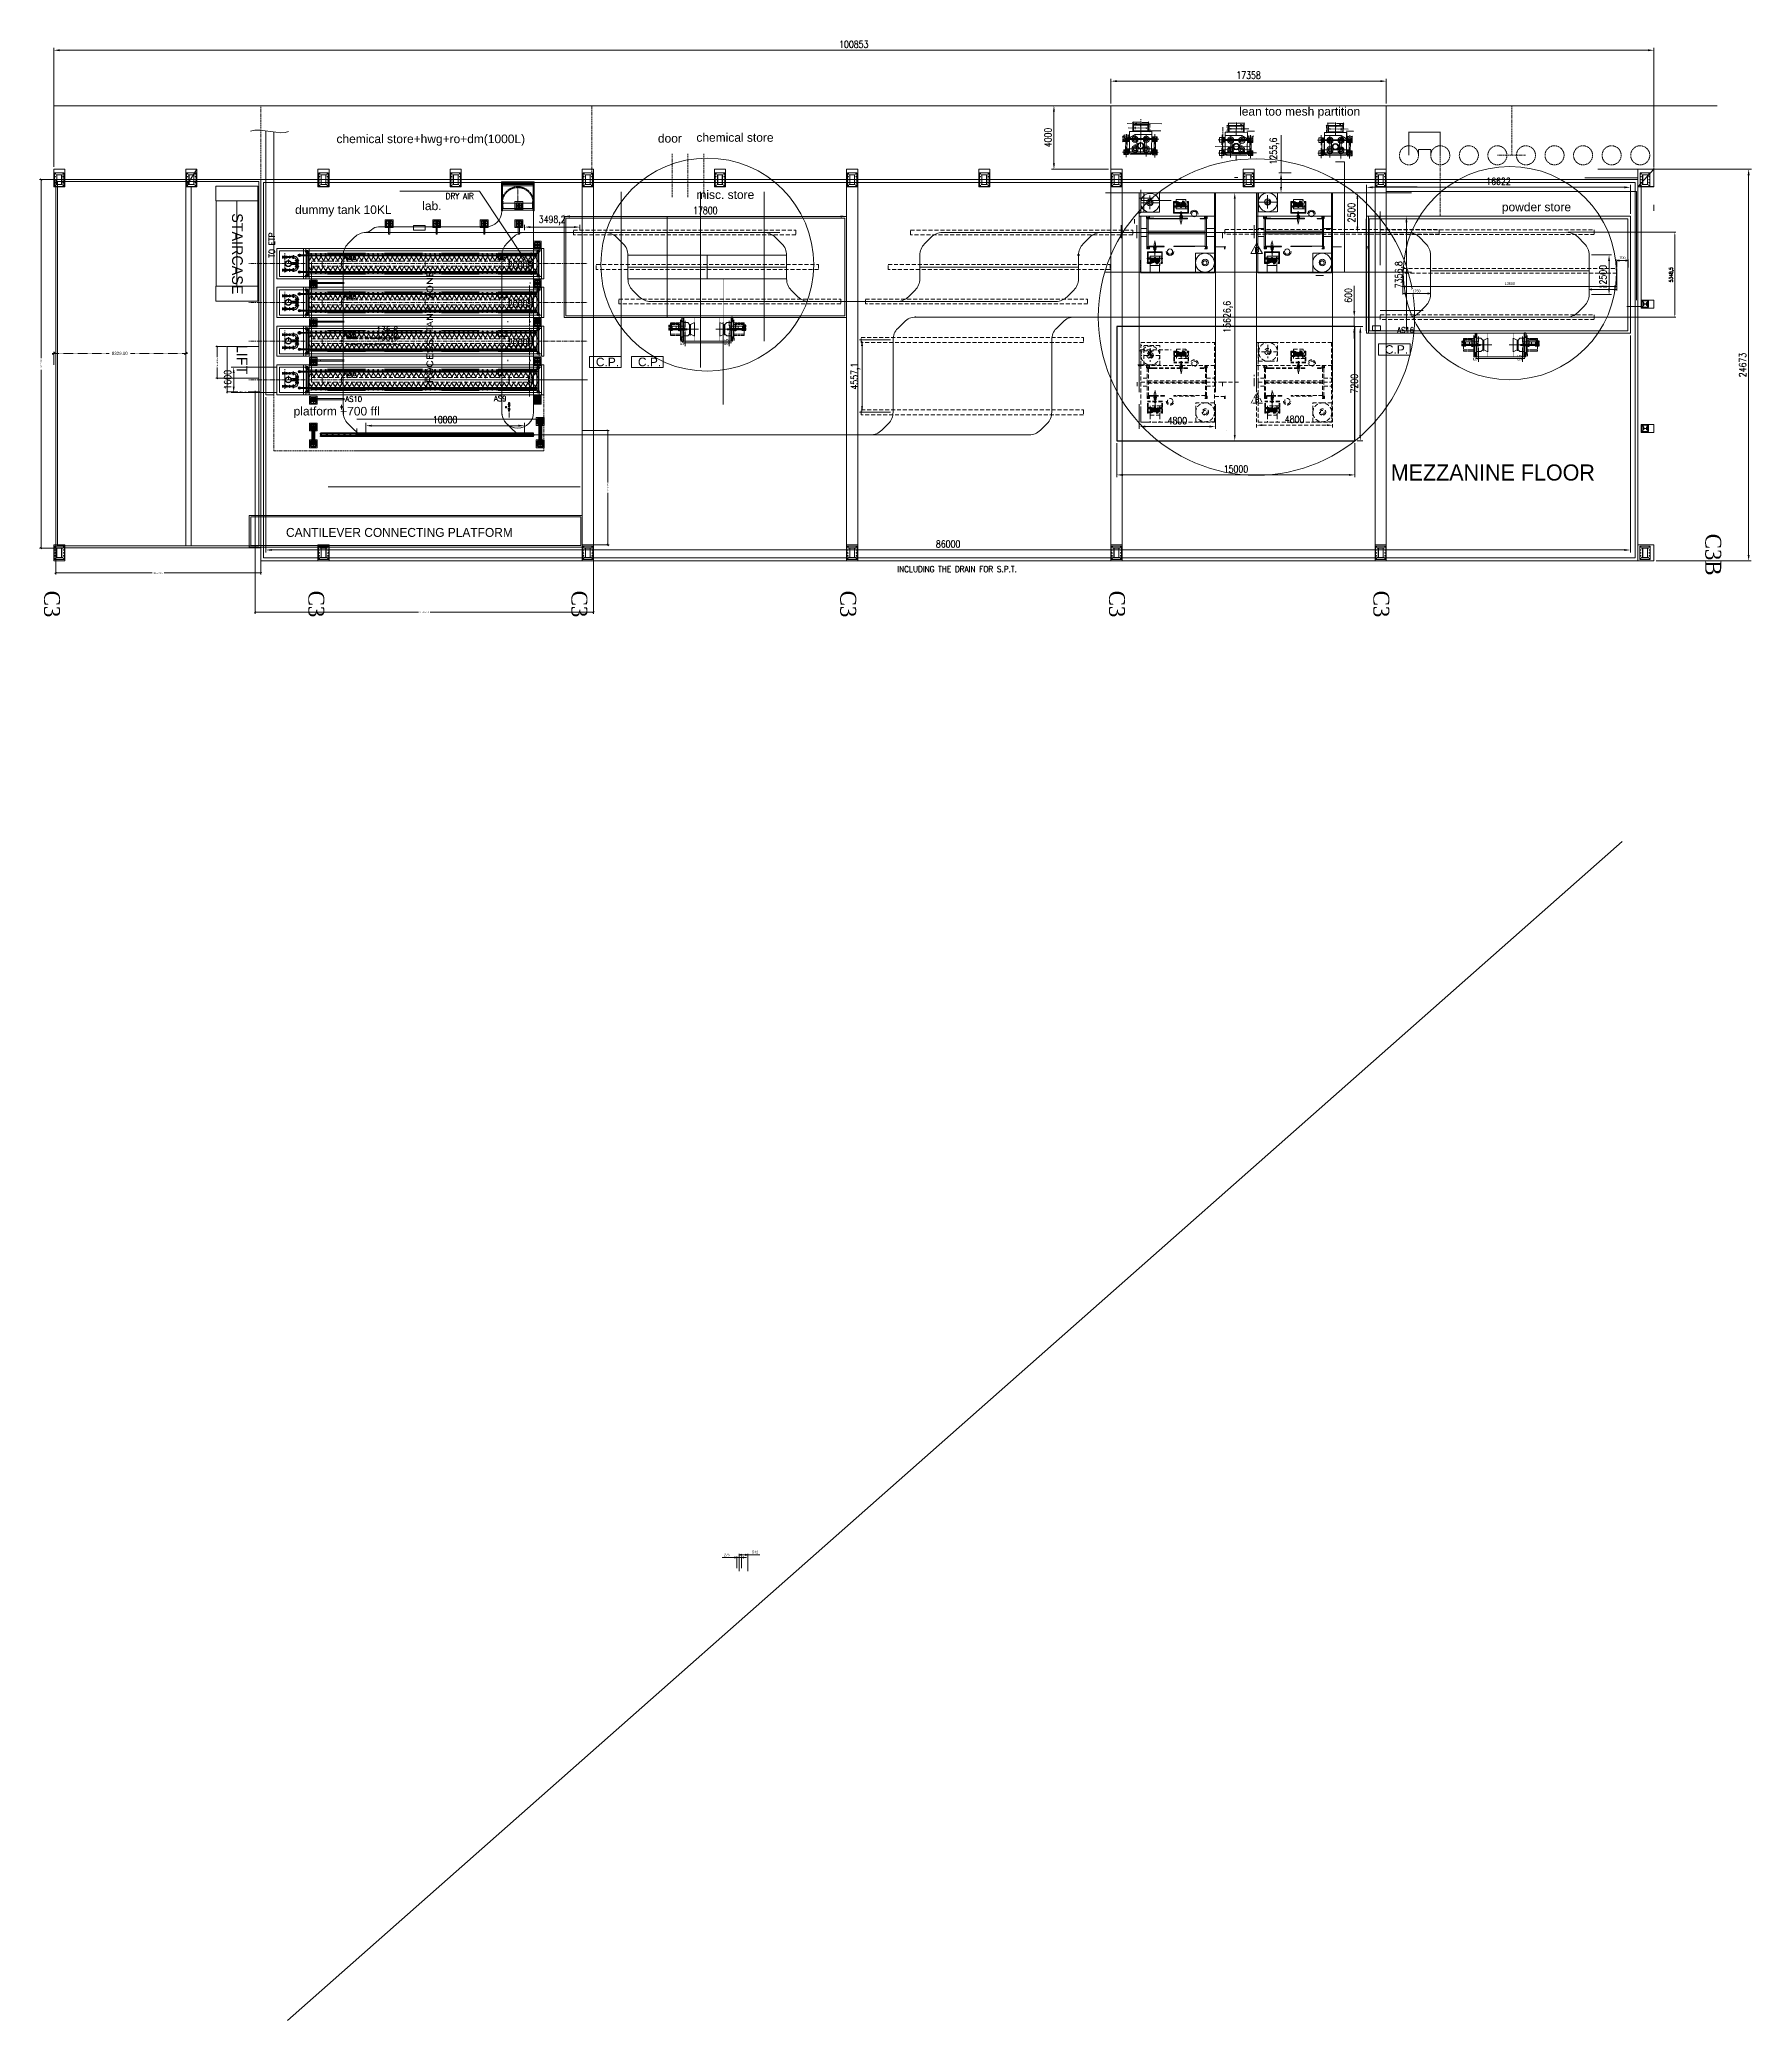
# Model space of a CAD drawing. Header units: inches. Extents: x 702888 to 852715, y 9845 to 271320.
# Drawn here: x 711693 to 819581, y 146511 to 271320 of the extents above; entities that cross this region are included whole.
import ezdxf

# ---------------------------------------------------------------- set-up
doc = ezdxf.new("R2010")
doc.units = ezdxf.units.IN
doc.header["$MEASUREMENT"] = 0
doc.header["$PDMODE"] = 34
for name, pattern in [('CENTER', [2, 1.25, -0.25, 0.25, -0.25]), ('CENTER2', [1.125, 0.75, -0.125, 0.125, -0.125]), ('CENTERX2', [4, 2.5, -0.5, 0.5, -0.5]), ('CENTRE', [50.8, 31.75, -6.35, 6.35, -6.35]), ('DASHED2', [0.375, 0.25, -0.125]), ('DASHEDX2', [1.5, 1, -0.5]), ('HIDDEN', [9.525, 6.35, -3.175]), ('HIDDEN2', [0.1875, 0.125, -0.0625]), ('PHANTOM', [2.5, 1.25, -0.25, 0.25, -0.25, 0.25, -0.25]), ('PHANTOM2', [31.75, 15.875, -3.175, 3.175, -3.175, 3.175, -3.175])]:
    doc.linetypes.add(name, pattern=pattern)
doc.layers.get('0').update_dxf_attribs({"lineweight": 5})
doc.layers.get('Defpoints').update_dxf_attribs({"lineweight": 5})
for name, color, linetype in [('2 nb', 7, 'Continuous'), ('5MM_PLATE', 5, 'Continuous'), ('6nb', 230, 'Continuous'), ('BUSH', 1, 'Continuous'), ('DOG PLATE', 221, 'Continuous'), ('LEADING DOG FRONT', 40, 'Continuous'), ('LEADING DOG REAR', 121, 'Continuous'), ('Nozzle', 7, 'Continuous'), ('p25', 150, 'Continuous'), ('p35', 3, 'Continuous'), ('p5', 2, 'Continuous'), ('PIPE', 5, 'Continuous'), ('Riser Support', 7, 'Continuous'), ('stru pipe', 120, 'Continuous'), ('txt', 4, 'Continuous')]:
    doc.layers.add(name, color=color, linetype=linetype)
for name, color, linetype, lineweight in [('AIR PIPE', 120, 'Continuous', 5), ('AM_5', 3, 'Continuous', 15), ('chain', 2, 'Continuous', 5), ('cl', 6, 'CENTER', 5), ('p7', 253, 'Continuous', 5), ('SHOP LAYOUT', 8, 'Continuous', 5)]:
    doc.layers.add(name, color=color, linetype=linetype, lineweight=lineweight)
doc.styles.add('LUCIDA CONSOLE', font='swissl.ttf')
doc.styles.add('ROMANS', font='romans.shx', dxfattribs={"width": 0.9})
doc.styles.add('s', font='simplex.shx', dxfattribs={"width": 0.8})
doc.styles.add('style1', font='times.ttf')
doc.dimstyles.new('AM_ISO$0', dxfattribs={"dimtxt": 3.5, "dimasz": 3.5, "dimexe": 1, "dimexo": 1, "dimgap": 1.5, "dimtad": 1, "dimdsep": 46, "dimtxsty": 'Standard', "dimcen": 0, "dimclrd": 256, "dimclre": 256, "dimclrt": 2, "dimadec": 0, "dimazin": 2, "dimtp": 0.1, "dimtm": 0.1, "dimtfac": 0.71, "dimtdec": 3, "dimtmove": 0, "dimatfit": 3, "dimfxl": 1, "dimlwd": -1, "dimlwe": -1, "dimarcsym": 1})
doc.dimstyles.new('D1', dxfattribs={"dimscale": 66, "dimtxt": 2.5, "dimasz": 2.5, "dimexe": 1, "dimexo": 1, "dimgap": 1.25, "dimtad": 1, "dimdec": 0, "dimdsep": 46, "dimtxsty": 'Standard', "dimblk": 'OPEN30', "dimcen": 2.5, "dimclrd": 150, "dimclre": 150, "dimclrt": 140, "dimadec": 0, "dimazin": 0, "dimtfac": 1, "dimtdec": 0, "dimtmove": 0, "dimatfit": 3, "dimfxl": 1, "dimtfill": 1, "dimlwd": 13, "dimlwe": 13, "dimarcsym": 0})
doc.dimstyles.new('ISO-25', dxfattribs={"dimscale": 100, "dimtxt": 2.5, "dimasz": 2.5, "dimexe": 1.25, "dimexo": 0.625, "dimtad": 1, "dimtxsty": 'Standard', "dimcen": 2.5, "dimadec": 0, "dimazin": 0, "dimtfac": 1, "dimtmove": 0, "dimatfit": 3, "dimfxl": 1, "dimarcsym": 0})
doc.dimstyles.new('mahesh', dxfattribs={"dimscale": 150, "dimtxt": 3, "dimasz": 2.5, "dimexe": 1, "dimexo": 1, "dimgap": 1, "dimtad": 1, "dimdec": 1, "dimzin": 12, "dimtxsty": 's', "dimcen": 2.5, "dimclrd": 1, "dimclre": 1, "dimclrt": 1, "dimadec": 0, "dimazin": 3, "dimtfac": 1, "dimtdec": 1, "dimtmove": 0, "dimatfit": 3, "dimfxl": 1.25, "dimlwd": 13, "dimlwe": 13, "dimarcsym": 0})
doc.dimstyles.new('mahesh$0', dxfattribs={"dimscale": 150, "dimtxt": 3, "dimasz": 2.5, "dimexe": 1, "dimexo": 1, "dimgap": 1, "dimtad": 1, "dimdec": 1, "dimzin": 12, "dimtxsty": 's', "dimcen": 2.5, "dimclrd": 1, "dimclre": 1, "dimclrt": 1, "dimadec": 0, "dimazin": 3, "dimtfac": 1, "dimtdec": 1, "dimtmove": 0, "dimatfit": 3, "dimfxl": 1, "dimlwd": 13, "dimlwe": 13, "dimarcsym": 0})
doc.dimstyles.get("Standard").update_dxf_attribs({"dimtxt": 0.18, "dimasz": 0.18, "dimexe": 0.18, "dimexo": 0.0625, "dimgap": 0.09, "dimtad": 0, "dimdec": 3, "dimzin": 0, "dimdsep": 46, "dimtxsty": 'Standard', "dimblk": 'OBLIQUE', "dimcen": 0.09, "dimadec": 0, "dimazin": 0, "dimtfac": 1, "dimtdec": 3, "dimtofl": 0, "dimtmove": 0, "dimatfit": 3, "dimfxl": 1, "dimtolj": 1, "dimtzin": 0, "dimarcsym": 0})
doc.dimstyles.new('Standard$0', dxfattribs={"dimtxt": 0.4, "dimasz": 0.3, "dimexe": 0.2, "dimexo": 0.2, "dimgap": 0.2, "dimtad": 0, "dimzin": 0, "dimdsep": 46, "dimtxsty": 'Standard', "dimblk": 'OBLIQUE', "dimcen": 0.09, "dimdle": 0.2, "dimclrd": 256, "dimclre": 256, "dimclrt": 256, "dimadec": 0, "dimazin": 0, "dimtfac": 1, "dimtofl": 0, "dimtmove": 0, "dimatfit": 3, "dimldrblk": 'OPEN90', "dimfxl": 1, "dimtolj": 1, "dimtzin": 0, "dimlwd": -1, "dimlwe": -1, "dimarcsym": 0})

# ---------------------------------------------------------------- blocks, each defined once
blk = doc.blocks.new('_Oblique')
at = {"color": 0, "linetype": 'ByBlock', "lineweight": -2}
blk.add_line((-0.5, -0.5), (0.5, 0.5), dxfattribs=at)
blk = doc.blocks.new('*D432')
at = {"color": 0, "lineweight": -2, "transparency": 16777216}
for p, q in [((34303, 11747), (35961, 11747)), ((35871, 11747), (35871, 8470)), ((35871, 4533), (35871, 7810)), ((34303, 4533), (35961, 4533))]:
    blk.add_line(p, q, dxfattribs=at)
at = {"layer": 'Defpoints', "color": 0, "transparency": 16777216}
for p in [(34272, 11747), (34272, 4533), (35871, 4533)]:
    blk.add_point(p, dxfattribs=at)
at = {"color": 0, "lineweight": -2, "transparency": 16777216, "xscale": 90, "yscale": 90, "zscale": 90}
for p, rotation in [((35871, 11747), 90), ((35871, 4533), 270)]:
    blk.add_blockref('_Oblique', p, dxfattribs=dict(at, rotation=rotation))
at = {"color": 0, "transparency": 16777216, "insert": (35871, 8140), "char_height": 90, "attachment_point": 5, "rotation": 90}
blk.add_mtext('\\A1;7214.156', dxfattribs=at)
blk = doc.blocks.new('*D433')
at = {"color": 0, "lineweight": -2, "transparency": 16777216}
for p, q in [((13659, 14238), (13659, 199)), ((34972, 4502), (34972, 199)), ((13659, 289), (23948, 289)), ((34972, 289), (24683, 289))]:
    blk.add_line(p, q, dxfattribs=at)
at = {"layer": 'Defpoints', "color": 0, "transparency": 16777216}
for p in [(13659, 14270), (34972, 4533), (13659, 289)]:
    blk.add_point(p, dxfattribs=at)
at = {"color": 0, "lineweight": -2, "transparency": 16777216, "xscale": 90, "yscale": 90, "zscale": 90, "rotation": 180}
blk.add_blockref('_Oblique', (13659, 289), dxfattribs=at)
at = {"color": 0, "lineweight": -2, "transparency": 16777216, "xscale": 90, "yscale": 90, "zscale": 90}
blk.add_blockref('_Oblique', (34972, 289), dxfattribs=at)
at = {"color": 0, "transparency": 16777216, "insert": (24315, 289), "char_height": 90, "attachment_point": 5}
blk.add_mtext('\\A1;21313.028', dxfattribs=at)
blk = doc.blocks.new('A$Cdd4c8752')
for points in [[(0, 21000), (2000, 21000), (2000, 0), (0, 0)], [(100, 20900), (1900, 20900), (1900, 100), (100, 100)]]:
    blk.add_lwpolyline(points, close=True)
blk = doc.blocks.new('*D434')
at = {"color": 0, "lineweight": -2, "transparency": 16777216}
for p, q in [((1081, 4302), (1081, 2679)), ((14008, 4312), (14008, 2679)), ((1081, 2769), (7162, 2769)), ((14008, 2769), (7927, 2769))]:
    blk.add_line(p, q, dxfattribs=at)
at = {"layer": 'Defpoints', "color": 0, "transparency": 16777216}
for p in [(1081, 4333), (14008, 4343), (14008, 2769)]:
    blk.add_point(p, dxfattribs=at)
at = {"color": 0, "lineweight": -2, "transparency": 16777216, "xscale": 90, "yscale": 90, "zscale": 90, "rotation": 180}
blk.add_blockref('_Oblique', (1081, 2769), dxfattribs=at)
at = {"color": 0, "lineweight": -2, "transparency": 16777216, "xscale": 90, "yscale": 90, "zscale": 90}
blk.add_blockref('_Oblique', (14008, 2769), dxfattribs=at)
at = {"color": 0, "transparency": 16777216, "insert": (7544, 2769), "char_height": 90, "attachment_point": 5}
blk.add_mtext('\\A1;12927.509', dxfattribs=at)
blk = doc.blocks.new('*D435')
at = {"color": 0, "lineweight": -2, "transparency": 16777216}
for p, q in [((1120, 27551), (68, 27551)), ((158, 27551), (158, 16310)), ((158, 4333), (158, 15575)), ((1049, 4333), (68, 4333))]:
    blk.add_line(p, q, dxfattribs=at)
at = {"layer": 'Defpoints', "color": 0, "transparency": 16777216}
for p in [(1152, 27551), (158, 4333), (1081, 4333)]:
    blk.add_point(p, dxfattribs=at)
at = {"color": 0, "lineweight": -2, "transparency": 16777216, "xscale": 90, "yscale": 90, "zscale": 90}
for p, rotation in [((158, 27551), 90), ((158, 4333), 270)]:
    blk.add_blockref('_Oblique', p, dxfattribs=dict(at, rotation=rotation))
at = {"color": 0, "transparency": 16777216, "insert": (158, 15942), "char_height": 90, "attachment_point": 5, "rotation": 90}
blk.add_mtext('\\A1;23218.000', dxfattribs=at)
blk = doc.blocks.new('*D436')
at = {"color": 0, "lineweight": -2, "transparency": 16777216}
for p, q in [((11852, 17045), (11175, 17045)), ((11265, 17045), (11265, 16368)), ((11852, 15045), (11175, 15045)), ((11265, 15045), (11265, 15723))]:
    blk.add_line(p, q, dxfattribs=at)
at = {"layer": 'Defpoints', "color": 0, "transparency": 16777216}
for p in [(11883, 17045), (11265, 15045), (11883, 15045)]:
    blk.add_point(p, dxfattribs=at)
at = {"color": 0, "lineweight": -2, "transparency": 16777216, "xscale": 90, "yscale": 90, "zscale": 90}
for p, rotation in [((11265, 17045), 90), ((11265, 15045), 270)]:
    blk.add_blockref('_Oblique', p, dxfattribs=dict(at, rotation=rotation))
at = {"color": 0, "transparency": 16777216, "insert": (11265, 16045), "char_height": 90, "attachment_point": 5, "rotation": 90}
blk.add_mtext('\\A1;2000.005', dxfattribs=at)
blk = doc.blocks.new('*D437')
at = {"color": 0, "lineweight": -2, "transparency": 16777216}
for p, q in [((11883, 15014), (11883, 14098)), ((13883, 15014), (13883, 14098)), ((11883, 14188), (12561, 14188)), ((13883, 14188), (13206, 14188))]:
    blk.add_line(p, q, dxfattribs=at)
at = {"layer": 'Defpoints', "color": 0, "transparency": 16777216}
for p in [(11883, 15045), (13883, 15045), (13883, 14188)]:
    blk.add_point(p, dxfattribs=at)
at = {"color": 0, "lineweight": -2, "transparency": 16777216, "xscale": 90, "yscale": 90, "zscale": 90, "rotation": 180}
blk.add_blockref('_Oblique', (11883, 14188), dxfattribs=at)
at = {"color": 0, "lineweight": -2, "transparency": 16777216, "xscale": 90, "yscale": 90, "zscale": 90}
blk.add_blockref('_Oblique', (13883, 14188), dxfattribs=at)
at = {"color": 0, "transparency": 16777216, "insert": (12883, 14188), "char_height": 90, "attachment_point": 5}
blk.add_mtext('\\A1;2000.004', dxfattribs=at)
blk = doc.blocks.new('*D438')
at = {"color": 0, "lineweight": -2, "transparency": 16777216}
for p, q in [((68980, 31023), (68981, 31166)), ((68981, 31166), (69409, 31163)), ((69961, 31159), (69534, 31162)), ((69960, 31016), (69961, 31159))]:
    blk.add_line(p, q, dxfattribs=at)
at = {"layer": 'Defpoints', "color": 0, "transparency": 16777216}
for p in [(68980, 31023), (69960, 31016), (69961, 31159)]:
    blk.add_point(p, dxfattribs=at)
at = {"color": 0, "lineweight": -2, "transparency": 16777216, "xscale": 50, "yscale": 50, "zscale": 50}
for p, rotation in [((68981, 31166), 179.5688046200124), ((69961, 31159), 359.5688046200124)]:
    blk.add_blockref('_Oblique', p, dxfattribs=dict(at, rotation=rotation))
at = {"color": 0, "transparency": 16777216, "insert": (69471, 31163), "char_height": 50, "attachment_point": 5, "rotation": 359.5688}
blk.add_mtext('\\A1;980', dxfattribs=at)
blk = doc.blocks.new('*D439')
at = {"color": 0, "lineweight": -2, "transparency": 16777216}
for p, q in [((69957, 30586), (70037, 30585)), ((69960, 31016), (70040, 31015)), ((70037, 30585), (70038, 30738)), ((70040, 31015), (70039, 30863))]:
    blk.add_line(p, q, dxfattribs=at)
at = {"layer": 'Defpoints', "color": 0, "transparency": 16777216}
for p in [(69957, 30586), (69960, 31016), (70037, 30585)]:
    blk.add_point(p, dxfattribs=at)
at = {"color": 0, "lineweight": -2, "transparency": 16777216, "xscale": 50, "yscale": 50, "zscale": 50}
for p, rotation in [((70037, 30585), 269.5688046199936), ((70040, 31015), 89.56880461999356)]:
    blk.add_blockref('_Oblique', p, dxfattribs=dict(at, rotation=rotation))
at = {"color": 0, "transparency": 16777216, "insert": (70038, 30800), "char_height": 50, "attachment_point": 5, "rotation": 89.5688}
blk.add_mtext('\\A1;430', dxfattribs=at)
blk = doc.blocks.new('*D440')
at = {"color": 0, "lineweight": -2, "transparency": 16777216}
for p, q in [((68980, 31023), (68981, 31091)), ((68981, 31091), (69030, 31090)), ((69196, 31089), (69146, 31089)), ((69195, 31022), (69196, 31089))]:
    blk.add_line(p, q, dxfattribs=at)
at = {"layer": 'Defpoints', "color": 0, "transparency": 16777216}
for p in [(68980, 31023), (68981, 31091), (69195, 31022)]:
    blk.add_point(p, dxfattribs=at)
at = {"color": 0, "lineweight": -2, "transparency": 16777216, "xscale": 50, "yscale": 50, "zscale": 50}
for p, rotation in [((68981, 31091), 179.5870625679277), ((69196, 31089), 359.5870625679277)]:
    blk.add_blockref('_Oblique', p, dxfattribs=dict(at, rotation=rotation))
at = {"color": 0, "transparency": 16777216, "insert": (69088, 31090), "char_height": 50, "attachment_point": 5, "rotation": 359.58706}
blk.add_mtext('\\A1;215', dxfattribs=at)
blk = doc.blocks.new('*D431')
at = {"color": 0, "lineweight": -2, "transparency": 16777216}
for p, q in [((68346, 29960), (68347, 30052)), ((68412, 29960), (68346, 29960)), ((68414, 30260), (68348, 30260)), ((68349, 30260), (68348, 30168))]:
    blk.add_line(p, q, dxfattribs=at)
at = {"layer": 'Defpoints', "color": 0, "transparency": 16777216}
for p in [(68346, 29960), (68412, 29960), (68414, 30260)]:
    blk.add_point(p, dxfattribs=at)
at = {"color": 0, "lineweight": -2, "transparency": 16777216, "xscale": 50, "yscale": 50, "zscale": 50}
for p, rotation in [((68346, 29960), 269.5870625579408), ((68349, 30260), 89.58706255794075)]:
    blk.add_blockref('_Oblique', p, dxfattribs=dict(at, rotation=rotation))
at = {"color": 0, "transparency": 16777216, "insert": (68348, 30110), "char_height": 50, "attachment_point": 5, "rotation": 89.58706}
blk.add_mtext('\\A1;300', dxfattribs=at)
blk = doc.blocks.new('*D399')
at = {"color": 0, "lineweight": -2, "transparency": 16777216}
for p, q in [((68414, 30260), (68415, 30350)), ((68415, 30350), (68507, 30350)), ((68715, 30348), (68623, 30349)), ((68714, 30257), (68715, 30348))]:
    blk.add_line(p, q, dxfattribs=at)
at = {"layer": 'Defpoints', "color": 0, "transparency": 16777216}
for p in [(68414, 30260), (68415, 30350), (68714, 30257)]:
    blk.add_point(p, dxfattribs=at)
at = {"color": 0, "lineweight": -2, "transparency": 16777216, "xscale": 50, "yscale": 50, "zscale": 50}
for p, rotation in [((68415, 30350), 179.5870625679277), ((68715, 30348), 359.5870625679277)]:
    blk.add_blockref('_Oblique', p, dxfattribs=dict(at, rotation=rotation))
at = {"color": 0, "transparency": 16777216, "insert": (68565, 30349), "char_height": 50, "attachment_point": 5, "rotation": 359.58706}
blk.add_mtext('\\A1;300', dxfattribs=at)
blk = doc.blocks.new('*D428')
at = {"color": 0, "lineweight": -2, "transparency": 16777216}
for p, q in [((75006, 30968), (75007, 31111)), ((75007, 31111), (75434, 31108)), ((75987, 31104), (75559, 31107)), ((75986, 30961), (75987, 31104))]:
    blk.add_line(p, q, dxfattribs=at)
at = {"layer": 'Defpoints', "color": 0, "transparency": 16777216}
for p in [(75006, 30968), (75007, 31111), (75986, 30961)]:
    blk.add_point(p, dxfattribs=at)
at = {"color": 0, "lineweight": -2, "transparency": 16777216, "xscale": 50, "yscale": 50, "zscale": 50}
for p, rotation in [((75007, 31111), 179.6053205139929), ((75987, 31104), 359.6053205139929)]:
    blk.add_blockref('_Oblique', p, dxfattribs=dict(at, rotation=rotation))
at = {"color": 0, "transparency": 16777216, "insert": (75497, 31108), "char_height": 50, "attachment_point": 5, "rotation": 359.60532}
blk.add_mtext('\\A1;980', dxfattribs=at)
blk = doc.blocks.new('*D429')
at = {"color": 0, "lineweight": -2, "transparency": 16777216}
for p, q in [((75003, 30538), (74922, 30538)), ((74923, 30538), (74924, 30691)), ((75006, 30968), (74925, 30968)), ((74926, 30968), (74925, 30816))]:
    blk.add_line(p, q, dxfattribs=at)
at = {"layer": 'Defpoints', "color": 0, "transparency": 16777216}
for p in [(74923, 30538), (75003, 30538), (75006, 30968)]:
    blk.add_point(p, dxfattribs=at)
at = {"color": 0, "lineweight": -2, "transparency": 16777216, "xscale": 50, "yscale": 50, "zscale": 50}
for p, rotation in [((74923, 30538), 269.605320507323), ((74926, 30968), 89.60532050732296)]:
    blk.add_blockref('_Oblique', p, dxfattribs=dict(at, rotation=rotation))
at = {"color": 0, "transparency": 16777216, "insert": (74924, 30753), "char_height": 50, "attachment_point": 5, "rotation": 89.60532}
blk.add_mtext('\\A1;430', dxfattribs=at)
blk = doc.blocks.new('*D430')
at = {"color": 0, "lineweight": -2, "transparency": 16777216}
for p, q in [((75771, 30963), (75771, 31030)), ((75771, 31030), (75820, 31030)), ((75986, 31029), (75937, 31029)), ((75986, 30961), (75986, 31029))]:
    blk.add_line(p, q, dxfattribs=at)
at = {"layer": 'Defpoints', "color": 0, "transparency": 16777216}
for p in [(75771, 30963), (75986, 31029), (75986, 30961)]:
    blk.add_point(p, dxfattribs=at)
at = {"color": 0, "lineweight": -2, "transparency": 16777216, "xscale": 50, "yscale": 50, "zscale": 50}
for p, rotation in [((75771, 31030), 179.5870625679277), ((75986, 31029), 359.5870625679277)]:
    blk.add_blockref('_Oblique', p, dxfattribs=dict(at, rotation=rotation))
at = {"color": 0, "transparency": 16777216, "insert": (75879, 31029), "char_height": 50, "attachment_point": 5, "rotation": 359.58706}
blk.add_mtext('\\A1;215', dxfattribs=at)
blk = doc.blocks.new('*D400')
at = {"color": 0, "lineweight": -2, "transparency": 16777216}
for p, q in [((76240, 30192), (76241, 30282)), ((76241, 30282), (76332, 30282)), ((76541, 30280), (76449, 30281)), ((76540, 30190), (76541, 30280))]:
    blk.add_line(p, q, dxfattribs=at)
at = {"layer": 'Defpoints', "color": 0, "transparency": 16777216}
for p in [(76240, 30192), (76540, 30189), (76541, 30280)]:
    blk.add_point(p, dxfattribs=at)
at = {"color": 0, "lineweight": -2, "transparency": 16777216, "xscale": 50, "yscale": 50, "zscale": 50}
for p, rotation in [((76241, 30282), 179.5870625679277), ((76541, 30280), 359.5870625679277)]:
    blk.add_blockref('_Oblique', p, dxfattribs=dict(at, rotation=rotation))
at = {"color": 0, "transparency": 16777216, "insert": (76391, 30281), "char_height": 50, "attachment_point": 5, "rotation": 359.58706}
blk.add_mtext('\\A1;300', dxfattribs=at)
blk = doc.blocks.new('*D420')
at = {"color": 0, "lineweight": -2, "transparency": 16777216}
for p, q in [((81260, 30959), (81261, 31103)), ((81261, 31103), (81689, 31100)), ((82241, 31096), (81814, 31099)), ((82240, 30953), (82241, 31096))]:
    blk.add_line(p, q, dxfattribs=at)
at = {"layer": 'Defpoints', "color": 0, "transparency": 16777216}
for p in [(81260, 30959), (81261, 31103), (82240, 30953)]:
    blk.add_point(p, dxfattribs=at)
at = {"color": 0, "lineweight": -2, "transparency": 16777216, "xscale": 50, "yscale": 50, "zscale": 50}
for p, rotation in [((81261, 31103), 179.6053205139929), ((82241, 31096), 359.6053205139929)]:
    blk.add_blockref('_Oblique', p, dxfattribs=dict(at, rotation=rotation))
at = {"color": 0, "transparency": 16777216, "insert": (81751, 31099), "char_height": 50, "attachment_point": 5, "rotation": 359.60532}
blk.add_mtext('\\A1;980', dxfattribs=at)
blk = doc.blocks.new('*D421')
at = {"color": 0, "lineweight": -2, "transparency": 16777216}
for p, q in [((81177, 30530), (81178, 30682)), ((81257, 30529), (81177, 30530)), ((81180, 30960), (81179, 30807)), ((81260, 30959), (81180, 30960))]:
    blk.add_line(p, q, dxfattribs=at)
at = {"layer": 'Defpoints', "color": 0, "transparency": 16777216}
for p in [(81177, 30530), (81257, 30529), (81260, 30959)]:
    blk.add_point(p, dxfattribs=at)
at = {"color": 0, "lineweight": -2, "transparency": 16777216, "xscale": 50, "yscale": 50, "zscale": 50}
for p, rotation in [((81177, 30530), 269.605320507323), ((81180, 30960), 89.60532050732296)]:
    blk.add_blockref('_Oblique', p, dxfattribs=dict(at, rotation=rotation))
at = {"color": 0, "transparency": 16777216, "insert": (81179, 30745), "char_height": 50, "attachment_point": 5, "rotation": 89.60532}
blk.add_mtext('\\A1;430', dxfattribs=at)
blk = doc.blocks.new('*D422')
at = {"color": 0, "lineweight": -2, "transparency": 16777216}
for p, q in [((82025, 30954), (82026, 31022)), ((82026, 31022), (82075, 31021)), ((82241, 31020), (82192, 31020)), ((82240, 30953), (82241, 31020))]:
    blk.add_line(p, q, dxfattribs=at)
at = {"layer": 'Defpoints', "color": 0, "transparency": 16777216}
for p in [(82025, 30954), (82240, 30953), (82241, 31020)]:
    blk.add_point(p, dxfattribs=at)
at = {"color": 0, "lineweight": -2, "transparency": 16777216, "xscale": 50, "yscale": 50, "zscale": 50}
for p, rotation in [((82026, 31022), 179.5870625679277), ((82241, 31020), 359.5870625679277)]:
    blk.add_blockref('_Oblique', p, dxfattribs=dict(at, rotation=rotation))
at = {"color": 0, "transparency": 16777216, "insert": (82133, 31021), "char_height": 50, "attachment_point": 5, "rotation": 359.58706}
blk.add_mtext('\\A1;215', dxfattribs=at)
blk = doc.blocks.new('*D401')
at = {"color": 0, "lineweight": -2, "transparency": 16777216}
for p, q in [((82495, 30183), (82495, 30274)), ((82495, 30274), (82587, 30273)), ((82795, 30272), (82704, 30272)), ((82795, 30181), (82795, 30272))]:
    blk.add_line(p, q, dxfattribs=at)
at = {"layer": 'Defpoints', "color": 0, "transparency": 16777216}
for p in [(82495, 30183), (82795, 30272), (82795, 30181)]:
    blk.add_point(p, dxfattribs=at)
at = {"color": 0, "lineweight": -2, "transparency": 16777216, "xscale": 50, "yscale": 50, "zscale": 50}
for p, rotation in [((82495, 30274), 179.5870625679277), ((82795, 30272), 359.5870625679277)]:
    blk.add_blockref('_Oblique', p, dxfattribs=dict(at, rotation=rotation))
at = {"color": 0, "transparency": 16777216, "insert": (82645, 30273), "char_height": 50, "attachment_point": 5, "rotation": 359.58706}
blk.add_mtext('\\A1;300', dxfattribs=at)
blk = doc.blocks.new('*D423')
at = {"layer": 'chain', "color": 1, "lineweight": 13, "transparency": 16777216}
for p, q in [((33125, 25371), (33125, 25386)), ((50550, 25236), (33500, 25236)), ((50925, 25371), (50925, 25386))]:
    blk.add_line(p, q, dxfattribs=at)
at = {"layer": 'chain', "color": 1, "transparency": 16777216}
for points in [[(33500, 25298), (33500, 25173), (33125, 25236)], [(50550, 25298), (50550, 25173), (50925, 25236)]]:
    blk.add_solid(points, dxfattribs=at)
at = {"layer": 'Defpoints', "color": 0, "transparency": 16777216}
for p in [(33125, 25236), (33125, 25221), (50925, 25221)]:
    blk.add_point(p, dxfattribs=at)
at = {"layer": 'chain', "color": 1, "transparency": 16777216, "insert": (42025, 25611), "char_height": 450, "attachment_point": 5, "style": 's'}
blk.add_mtext('17800', dxfattribs=at)
blk = doc.blocks.new('A$C67DF10EB')
blk.add_lwpolyline([(-44, -101), (-44, 399), (456, 399), (456, -101)], close=True)
at = {"layer": 'cl', "color": 1, "linetype": 'CENTER', "ltscale": 75}
for p, q in [((0, 149), (412, 149)), ((206, -50), (206, 348))]:
    blk.add_line(p, q, dxfattribs=at)
at = {"layer": 'cl', "color": 1, "linetype": 'CENTER', "ltscale": 100}
for p, q in [((34, 299), (78, 299)), ((56, 277), (56, 321)), ((56, -23), (56, 21)), ((334, 299), (378, 299)), ((356, 277), (356, 321)), ((356, -23), (356, 21)), ((34, -1), (78, -1)), ((334, -1), (378, -1))]:
    blk.add_line(p, q, dxfattribs=at)
at = {"layer": 'p5', "linetype": 'Continuous'}
for p, q in [((31, -16), (31, 314)), ((381, 212), (31, 212)), ((381, 206), (31, 206)), ((381, 92), (31, 92)), ((381, 86), (31, 86)), ((371, 324), (41, 324)), ((381, -16), (381, 314)), ((371, -26), (41, -26))]:
    blk.add_line(p, q, dxfattribs=at)
for points in [[(263, 102), (263, 196, 0.4142136), (253, 206), (159, 206, 0.4142136), (149, 196), (149, 102, 0.4142136), (159, 92), (253, 92, 0.4142136)], [(258, 102), (258, 196, 0.4142136), (253, 201), (159, 201, 0.4142136), (154, 196), (154, 102, 0.4142136), (159, 97), (253, 97, 0.4142136)]]:
    blk.add_lwpolyline(points, format="xyb", close=True, dxfattribs=at)
for centre in [(56, 299), (56, -1), (356, 299), (356, -1)]:
    blk.add_circle(centre, 9, dxfattribs=at)
for centre, start, end in [((41, 314), 90, 180), ((371, 314), 0, 90), ((41, -16), 180, 270), ((371, -16), 270, 0)]:
    blk.add_arc(centre, 10, start, end, dxfattribs=at)
blk = doc.blocks.new('A$C2BA72229')
at = {"layer": 'p5', "color": 4, "true_color": 0x33f0f0}
for p, q in [((0, 200), (13421, 200)), ((0, 150), (0, 200)), ((0, 150), (13421, 150)), ((0, 150), (0, 50)), ((0, 50), (13421, 50)), ((0, 0), (0, 50)), ((0, 0), (13421, 0)), ((50, 150), (50, 50)), ((371, 150), (371, 50)), ((421, 150), (421, 50)), ((743, 150), (743, 50)), ((793, 150), (793, 50)), ((1114, 150), (1114, 50)), ((1164, 150), (1164, 50)), ((1486, 150), (1486, 50)), ((1536, 150), (1536, 50)), ((1857, 150), (1857, 50)), ((1907, 150), (1907, 50)), ((2228, 150), (2228, 50)), ((2278, 150), (2278, 50)), ((2600, 150), (2600, 50)), ((2650, 150), (2650, 50)), ((2971, 150), (2971, 50)), ((3021, 150), (3021, 50)), ((3343, 150), (3343, 50)), ((3393, 150), (3393, 50)), ((3714, 150), (3714, 50)), ((3764, 150), (3764, 50)), ((4086, 150), (4086, 50)), ((4136, 150), (4136, 50)), ((4457, 150), (4457, 50)), ((4507, 150), (4507, 50)), ((4828, 150), (4828, 50)), ((4878, 150), (4878, 50)), ((5200, 150), (5200, 50)), ((5250, 150), (5250, 50)), ((5571, 150), (5571, 50)), ((5621, 150), (5621, 50)), ((5943, 150), (5943, 50)), ((5993, 150), (5993, 50)), ((6314, 150), (6314, 50)), ((6364, 150), (6364, 50)), ((6685, 150), (6685, 50)), ((6735, 150), (6735, 50)), ((7057, 150), (7057, 50)), ((7107, 150), (7107, 50)), ((7428, 150), (7428, 50)), ((7478, 150), (7478, 50)), ((7800, 150), (7800, 50)), ((7850, 150), (7850, 50)), ((8171, 150), (8171, 50)), ((8221, 150), (8221, 50)), ((8542, 150), (8542, 50)), ((8592, 150), (8592, 50)), ((8914, 150), (8914, 50)), ((8964, 150), (8964, 50)), ((9285, 150), (9285, 50)), ((9335, 150), (9335, 50)), ((9657, 150), (9657, 50)), ((9707, 150), (9707, 50)), ((10028, 150), (10028, 50)), ((10078, 150), (10078, 50)), ((10399, 150), (10399, 50)), ((10449, 150), (10449, 50)), ((10771, 150), (10771, 50)), ((10821, 150), (10821, 50)), ((11142, 150), (11142, 50)), ((11192, 150), (11192, 50)), ((11514, 150), (11514, 50)), ((11564, 150), (11564, 50)), ((11885, 150), (11885, 50)), ((11935, 150), (11935, 50)), ((12257, 150), (12257, 50)), ((12307, 150), (12307, 50)), ((12628, 150), (12628, 50)), ((12678, 150), (12678, 50)), ((12999, 150), (12999, 50)), ((13049, 150), (13049, 50)), ((13371, 150), (13371, 50)), ((13371, 150), (13371, 50)), ((13421, 150), (13421, 200)), ((13421, 150), (13421, 50)), ((13421, 150), (13421, 50)), ((13421, 0), (13421, 50))]:
    blk.add_line(p, q, dxfattribs=at)
blk = doc.blocks.new('A$C45E11A25')
at = {"layer": 'chain', "color": 1}
for p, q in [((-1015966, -40364), (-1014228, -40364)), ((-1015832, -40393), (-1015833, -40394)), ((-1015738, -40394), (-1015833, -40394)), ((-1015833, -40404), (-1015833, -40394)), ((-1015738, -40404), (-1015833, -40404)), ((-1015833, -40404), (-1015832, -40405)), ((-1015738, -40393), (-1015832, -40393)), ((-1015832, -40405), (-1015832, -40393)), ((-1015738, -40405), (-1015832, -40405)), ((-1015721, -40368), (-1015771, -40368)), ((-1015771, -40368), (-1015771, -40371)), ((-1015768, -40374), (-1015733, -40374)), ((-1015738, -40407), (-1015738, -40391)), ((-1015712, -40393), (-1015738, -40393)), ((-1015738, -40394), (-1015712, -40394)), ((-1015712, -40404), (-1015738, -40404)), ((-1015738, -40405), (-1015712, -40405)), ((-1015729, -40388), (-1015737, -40388)), ((-1015729, -40393), (-1015737, -40393)), ((-1015729, -40404), (-1015737, -40404)), ((-1015729, -40410), (-1015737, -40410)), ((-1015722, -40392), (-1015728, -40392)), ((-1015722, -40406), (-1015728, -40406)), ((-1015727, -40380), (-1015727, -40415)), ((-1015724, -40418), (-1015721, -40418)), ((-1015721, -40418), (-1015721, -40368)), ((-1015721, -40388), (-1015713, -40388)), ((-1015721, -40393), (-1015713, -40393)), ((-1015721, -40404), (-1015713, -40404)), ((-1015721, -40410), (-1015713, -40410)), ((-1015721, -40418), (-1015721, -40418)), ((-1015712, -40407), (-1015712, -40391)), ((-1015383, -40393), (-1015712, -40393)), ((-1015383, -40394), (-1015712, -40394)), ((-1015383, -40404), (-1015712, -40404)), ((-1015383, -40405), (-1015712, -40405)), ((-1015506, -40407), (-1015506, -40391)), ((-1015480, -40393), (-1015506, -40393)), ((-1015506, -40394), (-1015480, -40394)), ((-1015480, -40404), (-1015506, -40404)), ((-1015506, -40405), (-1015480, -40405)), ((-1015497, -40388), (-1015505, -40388)), ((-1015497, -40393), (-1015505, -40393)), ((-1015497, -40404), (-1015505, -40404)), ((-1015497, -40410), (-1015505, -40410)), ((-1015496, -40364), (-1015496, -40414)), ((-1015496, -40414), (-1015496, -40364)), ((-1015490, -40392), (-1015496, -40392)), ((-1015490, -40406), (-1015496, -40406)), ((-1015493, -40414), (-1015496, -40414)), ((-1015496, -40414), (-1015496, -40414)), ((-1015490, -40376), (-1015490, -40411)), ((-1015489, -40388), (-1015481, -40388)), ((-1015489, -40393), (-1015481, -40393)), ((-1015489, -40404), (-1015481, -40404)), ((-1015489, -40410), (-1015481, -40410)), ((-1015449, -40370), (-1015484, -40370)), ((-1015480, -40407), (-1015480, -40391)), ((-1015446, -40364), (-1015446, -40367)), ((-1015383, -40391), (-1015385, -40393)), ((-1015383, -40407), (-1015385, -40405)), ((-1015383, -40407), (-1015383, -40391)), ((-1015374, -40388), (-1015382, -40388)), ((-1015374, -40394), (-1015382, -40394)), ((-1015374, -40405), (-1015382, -40405)), ((-1015374, -40410), (-1015382, -40410)), ((-1015373, -40391), (-1015373, -40407)), ((-1015833, -42267), (-1015832, -42266)), ((-1015738, -42267), (-1015833, -42267)), ((-1015833, -42267), (-1015833, -42277)), ((-1015738, -42277), (-1015833, -42277)), ((-1015832, -42278), (-1015833, -42277)), ((-1015738, -42266), (-1015832, -42266)), ((-1015832, -42266), (-1015832, -42278)), ((-1015738, -42278), (-1015832, -42278)), ((-1015771, -42303), (-1015771, -42300)), ((-1015721, -42303), (-1015771, -42303)), ((-1015768, -42297), (-1015733, -42297)), ((-1015738, -42264), (-1015738, -42280)), ((-1015738, -42266), (-1015712, -42266)), ((-1015712, -42267), (-1015738, -42267)), ((-1015738, -42277), (-1015712, -42277)), ((-1015712, -42278), (-1015738, -42278)), ((-1015729, -42261), (-1015737, -42261)), ((-1015729, -42267), (-1015737, -42267)), ((-1015729, -42278), (-1015737, -42278)), ((-1015729, -42283), (-1015737, -42283)), ((-1015722, -42265), (-1015728, -42265)), ((-1015722, -42279), (-1015728, -42279)), ((-1015727, -42291), (-1015727, -42256)), ((-1015724, -42253), (-1015721, -42253)), ((-1015721, -42253), (-1015721, -42253)), ((-1015721, -42253), (-1015721, -42303)), ((-1015721, -42261), (-1015713, -42261)), ((-1015721, -42267), (-1015713, -42267)), ((-1015721, -42278), (-1015713, -42278)), ((-1015721, -42283), (-1015713, -42283)), ((-1015712, -42264), (-1015712, -42280)), ((-1015383, -42266), (-1015712, -42266)), ((-1015383, -42267), (-1015712, -42267)), ((-1015383, -42277), (-1015712, -42277)), ((-1015383, -42278), (-1015712, -42278)), ((-1015506, -42264), (-1015506, -42280)), ((-1015506, -42266), (-1015480, -42266)), ((-1015480, -42267), (-1015506, -42267)), ((-1015506, -42277), (-1015480, -42277)), ((-1015480, -42278), (-1015506, -42278)), ((-1015497, -42261), (-1015505, -42261)), ((-1015497, -42267), (-1015505, -42267)), ((-1015497, -42278), (-1015505, -42278)), ((-1015497, -42283), (-1015505, -42283)), ((-1015496, -42307), (-1015496, -42257)), ((-1015493, -42257), (-1015496, -42257)), ((-1015496, -42257), (-1015496, -42257)), ((-1015496, -42257), (-1015496, -42307)), ((-1015490, -42265), (-1015496, -42265)), ((-1015490, -42279), (-1015496, -42279)), ((-1015496, -42307), (-1015446, -42307)), ((-1015490, -42295), (-1015490, -42260)), ((-1015489, -42261), (-1015481, -42261)), ((-1015489, -42267), (-1015481, -42267)), ((-1015489, -42278), (-1015481, -42278)), ((-1015489, -42283), (-1015481, -42283)), ((-1015449, -42301), (-1015484, -42301)), ((-1015480, -42264), (-1015480, -42280)), ((-1015446, -42307), (-1015446, -42304)), ((-1015383, -42263), (-1015385, -42266)), ((-1015383, -42280), (-1015385, -42278)), ((-1015383, -42263), (-1015383, -42280)), ((-1015374, -42261), (-1015382, -42261)), ((-1015374, -42266), (-1015382, -42266)), ((-1015374, -42277), (-1015382, -42277)), ((-1015374, -42283), (-1015382, -42283)), ((-1015373, -42280), (-1015373, -42263))]:
    blk.add_line(p, q, dxfattribs=at)
at = {"layer": 'chain', "color": 1, "linetype": 'CENTER', "ltscale": 50}
blk.add_line((-1015793, -41335), (-1014483, -41335), dxfattribs=at)
at = {"layer": 'chain', "color": 1}
for points in [[(-1015966, -40306), (-1014228, -40306), (-1014228, -40365), (-1015966, -40365)], [(-1015915, -40310), (-1015819, -40310), (-1015819, -42360), (-1015915, -42360)], [(-1014378, -40352), (-1014306, -40352), (-1014306, -42318), (-1014378, -42318)], [(-1014228, -42360), (-1014132, -42360), (-1014132, -40310), (-1014228, -40310)], [(-1015966, -42306), (-1014228, -42306), (-1014228, -42365), (-1015966, -42365)]]:
    blk.add_lwpolyline(points, close=True, dxfattribs=at)
for centre, radius, start, end in [((-1015768, -40371), 3, 180, 270), ((-1015733, -40391), 4.63, 143.6626, 216.3374), ((-1015720, -40399), 17.2, 161.36287, 198.63713), ((-1015733, -40407), 4.63, 143.6626, 216.3374), ((-1015733, -40380), 6, 0, 90), ((-1015732, -40391), 4.63, 323.6626, 36.3374), ((-1015745, -40399), 17.2, 341.36287, 18.63713), ((-1015732, -40407), 4.63, 323.6626, 36.3374), ((-1015724, -40415), 3, 180, 270), ((-1015717, -40391), 4.63, 143.6626, 216.3374), ((-1015704, -40399), 17.2, 161.36287, 198.63713), ((-1015717, -40407), 4.63, 143.6626, 216.3374), ((-1015716, -40391), 4.63, 323.6626, 36.3374), ((-1015729, -40399), 17.2, 341.36287, 18.63713), ((-1015716, -40407), 4.63, 323.6626, 36.3374), ((-1015502, -40391), 4.63, 143.6626, 216.3374), ((-1015489, -40399), 17.2, 161.36287, 198.63713), ((-1015502, -40407), 4.63, 143.6626, 216.3374), ((-1015501, -40391), 4.63, 323.6626, 36.3374), ((-1015514, -40399), 17.2, 341.36287, 18.63713), ((-1015501, -40407), 4.63, 323.6626, 36.3374), ((-1015493, -40411), 3, 270, 0), ((-1015484, -40376), 6, 90, 180), ((-1015486, -40391), 4.63, 143.6626, 216.3374), ((-1015473, -40399), 17.2, 161.36287, 198.63713), ((-1015486, -40407), 4.63, 143.6626, 216.3374), ((-1015485, -40391), 4.63, 323.6626, 36.3374), ((-1015498, -40399), 17.2, 341.36287, 18.63713), ((-1015485, -40407), 4.63, 323.6626, 36.3374), ((-1015449, -40367), 3, 270, 0), ((-1015378, -40391), 4.63, 143.6626, 216.3374), ((-1015366, -40399), 17.2, 161.36287, 198.63713), ((-1015378, -40407), 4.63, 143.6626, 216.3374), ((-1015378, -40391), 4.63, 323.6626, 36.3374), ((-1015390, -40399), 17.2, 341.36287, 18.63713), ((-1015378, -40407), 4.63, 323.6626, 36.3374), ((-1015768, -42300), 3, 90, 180), ((-1015733, -42264), 4.63, 143.6626, 216.3374), ((-1015720, -42272), 17.2, 161.36287, 198.63713), ((-1015733, -42280), 4.63, 143.6626, 216.3374), ((-1015733, -42291), 6, 270, 0), ((-1015732, -42264), 4.63, 323.6626, 36.3374), ((-1015745, -42272), 17.2, 341.36287, 18.63713), ((-1015732, -42280), 4.63, 323.6626, 36.3374), ((-1015724, -42256), 3, 90, 180), ((-1015717, -42264), 4.63, 143.6626, 216.3374), ((-1015704, -42272), 17.2, 161.36287, 198.63713), ((-1015717, -42280), 4.63, 143.6626, 216.3374), ((-1015716, -42264), 4.63, 323.6626, 36.3374), ((-1015729, -42272), 17.2, 341.36287, 18.63713), ((-1015716, -42280), 4.63, 323.6626, 36.3374), ((-1015502, -42264), 4.63, 143.6626, 216.3374), ((-1015489, -42272), 17.2, 161.36287, 198.63713), ((-1015502, -42280), 4.63, 143.6626, 216.3374), ((-1015501, -42264), 4.63, 323.6626, 36.3374), ((-1015514, -42272), 17.2, 341.36287, 18.63713), ((-1015501, -42280), 4.63, 323.6626, 36.3374), ((-1015493, -42260), 3, 0, 90), ((-1015486, -42264), 4.63, 143.6626, 216.3374), ((-1015473, -42272), 17.2, 161.36287, 198.63713), ((-1015486, -42280), 4.63, 143.6626, 216.3374), ((-1015484, -42295), 6, 180, 270), ((-1015485, -42264), 4.63, 323.6626, 36.3374), ((-1015498, -42272), 17.2, 341.36287, 18.63713), ((-1015485, -42280), 4.63, 323.6626, 36.3374), ((-1015449, -42304), 3, 0, 90), ((-1015378, -42263), 4.63, 143.6626, 216.3374), ((-1015366, -42272), 17.2, 161.36287, 198.63713), ((-1015378, -42280), 4.63, 143.6626, 216.3374), ((-1015378, -42263), 4.63, 323.6626, 36.3374), ((-1015390, -42272), 17.2, 341.36287, 18.63713), ((-1015378, -42280), 4.63, 323.6626, 36.3374)]:
    blk.add_arc(centre, radius, start, end, dxfattribs=at)
at = {"layer": 'chain', "color": 5, "linetype": 'DASHEDX2'}
for radius, end in [(971, 92.09603), (1029, 90)]:
    blk.add_arc((-1015466, -41335), radius, 270, end, dxfattribs=at)
at = {"layer": 'chain', "color": 1}
for points in [[(-1015383, -40391), (-1015385, -40393), (-1015383, -40393)], [(-1015383, -40407), (-1015385, -40405), (-1015383, -40405)], [(-1015383, -42263), (-1015385, -42266), (-1015383, -42266)], [(-1015383, -42280), (-1015385, -42278), (-1015383, -42278)]]:
    blk.add_solid(points, dxfattribs=at)
blk = doc.blocks.new('TRAILING_TROLLEY_PLAN')
at = {"layer": 'cl'}
for p, q in [((1806, 1272), (1769, 1272)), ((1787, 1290), (1787, 1253)), ((1873, 1272), (1910, 1272)), ((1892, 1290), (1892, 1253))]:
    blk.add_line(p, q, dxfattribs=at)
at = {"layer": 'DOG PLATE', "ltscale": 50}
for p, q in [((1749, 1282), (1793, 1282)), ((1749, 1277), (1749, 1282)), ((1749, 1277), (1793, 1277)), ((1749, 1266), (1793, 1266)), ((1749, 1261), (1749, 1266)), ((1749, 1261), (1793, 1261)), ((1806, 1282), (1929, 1282)), ((1806, 1277), (1929, 1277)), ((1806, 1266), (1929, 1266)), ((1806, 1261), (1929, 1261)), ((1929, 1282), (1929, 1277)), ((1929, 1261), (1929, 1266))]:
    blk.add_line(p, q, dxfattribs=at)
at = {"layer": 'DOG PLATE', "linetype": 'CENTER', "ltscale": 10}
blk.add_line((1766, 1253), (1766, 1292), dxfattribs=at)
at = {"layer": 'DOG PLATE', "linetype": 'CENTER', "ltscale": 5}
blk.add_line((1839, 1290), (1839, 1255), dxfattribs=at)
at = {"layer": 'LEADING DOG FRONT', "ltscale": 20}
blk.add_line((1870, 1267), (1870, 1277), dxfattribs=at)
at = {"layer": 'LEADING DOG REAR', "ltscale": 50}
for p, q in [((1897, 1281), (1897, 1263)), ((1897, 1277), (1919, 1277)), ((1897, 1266), (1919, 1266)), ((1973, 1287), (1919, 1287)), ((1919, 1287), (1919, 1257)), ((1973, 1257), (1919, 1257)), ((1973, 1257), (1973, 1287)), ((1973, 1281), (1973, 1263))]:
    blk.add_line(p, q, dxfattribs=at)
at = {"layer": 'LEADING DOG REAR', "linetype": 'CENTER', "ltscale": 5}
blk.add_line((1913, 1289), (1913, 1252), dxfattribs=at)
at = {"layer": 'LEADING DOG REAR', "linetype": 'HIDDEN', "ltscale": 20}
for p, q in [((1919, 1277), (1973, 1277)), ((1919, 1266), (1973, 1266))]:
    blk.add_line(p, q, dxfattribs=at)
at = {"layer": 'p25', "linetype": 'Continuous', "ltscale": 3}
for p, q in [((1791, 1304), (1791, 1306)), ((1792, 1304), (1791, 1304)), ((1793, 1240), (1793, 1304)), ((1807, 1304), (1807, 1306)), ((1871, 1304), (1871, 1306)), ((1886, 1240), (1886, 1304)), ((1886, 1304), (1887, 1304)), ((1887, 1304), (1887, 1306)), ((1792, 1240), (1791, 1240)), ((1791, 1240), (1791, 1238)), ((1807, 1240), (1807, 1238)), ((1871, 1240), (1871, 1238)), ((1886, 1240), (1887, 1240)), ((1887, 1240), (1887, 1238))]:
    blk.add_line(p, q, dxfattribs=at)
at = {"layer": 'p25'}
for p, q in [((1807, 1306), (1791, 1306)), ((1806, 1306), (1807, 1306)), ((1807, 1304), (1806, 1304)), ((1873, 1306), (1871, 1306)), ((1871, 1306), (1887, 1306)), ((1871, 1304), (1872, 1304)), ((1807, 1238), (1791, 1238)), ((1807, 1240), (1806, 1240)), ((1806, 1238), (1807, 1238)), ((1871, 1240), (1872, 1240)), ((1873, 1238), (1871, 1238)), ((1871, 1238), (1887, 1238))]:
    blk.add_line(p, q, dxfattribs=at)
at = {"layer": 'p25', "ltscale": 50}
for points in [[(1792, 1280), (1797, 1272), (1792, 1263), (1782, 1263), (1777, 1272), (1782, 1280)], [(1887, 1280), (1882, 1272), (1887, 1263), (1897, 1263), (1902, 1272), (1897, 1280)]]:
    blk.add_lwpolyline(points, close=True, dxfattribs=at)
at = {"layer": 'p25', "ltscale": 3}
for centre, radius, start, end in [((1792, 1304), 0.6, 0, 90), ((1793, 1304), 1.6, 0, 90), ((1806, 1304), 1.6, 90, 180), ((1806, 1304), 0.6, 90, 180), ((1872, 1304), 0.6, 0, 90), ((1873, 1304), 1.6, 0, 90), ((1886, 1304), 1.6, 90, 180), ((1886, 1304), 0.6, 90, 180), ((1792, 1240), 0.6, 270, 0), ((1793, 1240), 1.6, 270, 0), ((1806, 1240), 1.6, 180, 270), ((1806, 1240), 0.6, 180, 270), ((1872, 1240), 0.6, 270, 0), ((1873, 1240), 1.6, 270, 0), ((1886, 1240), 1.6, 180, 270), ((1886, 1240), 0.6, 180, 270)]:
    blk.add_arc(centre, radius, start, end, dxfattribs=at)
at = {"layer": 'p35'}
for p, q in [((1776, 1303), (1776, 1292)), ((1776, 1241), (1776, 1252)), ((1792, 1304), (1777, 1304)), ((1777, 1291), (1790, 1291)), ((1777, 1253), (1790, 1253)), ((1790, 1291), (1790, 1290)), ((1790, 1290), (1793, 1290)), ((1792, 1290), (1790, 1290)), ((1790, 1290), (1793, 1290)), ((1792, 1254), (1790, 1254)), ((1790, 1254), (1793, 1254)), ((1790, 1253), (1790, 1254)), ((1790, 1254), (1793, 1254)), ((1792, 1304), (1793, 1303)), ((1793, 1303), (1793, 1303)), ((1793, 1303), (1793, 1291)), ((1793, 1241), (1793, 1253)), ((1807, 1304), (1806, 1303)), ((1822, 1304), (1806, 1304)), ((1806, 1303), (1806, 1303)), ((1806, 1303), (1806, 1291)), ((1806, 1290), (1809, 1290)), ((1806, 1254), (1809, 1254)), ((1806, 1241), (1806, 1253)), ((1807, 1290), (1809, 1290)), ((1807, 1254), (1809, 1254)), ((1809, 1291), (1809, 1290)), ((1809, 1291), (1817, 1291)), ((1809, 1253), (1809, 1254)), ((1809, 1253), (1817, 1253)), ((1822, 1291), (1817, 1291)), ((1822, 1253), (1817, 1253)), ((1823, 1303), (1823, 1292)), ((1823, 1241), (1823, 1252)), ((1856, 1303), (1856, 1292)), ((1856, 1241), (1856, 1252)), ((1857, 1304), (1872, 1304)), ((1857, 1291), (1861, 1291)), ((1857, 1253), (1861, 1253)), ((1870, 1291), (1861, 1291)), ((1870, 1253), (1861, 1253)), ((1870, 1291), (1870, 1290)), ((1872, 1290), (1870, 1290)), ((1873, 1290), (1870, 1290)), ((1872, 1254), (1870, 1254)), ((1870, 1253), (1870, 1254)), ((1873, 1254), (1870, 1254)), ((1872, 1304), (1873, 1303)), ((1873, 1303), (1873, 1291)), ((1873, 1303), (1873, 1303)), ((1873, 1241), (1873, 1253)), ((1886, 1304), (1902, 1304)), ((1887, 1304), (1886, 1303)), ((1886, 1303), (1886, 1291)), ((1886, 1303), (1886, 1303)), ((1889, 1290), (1886, 1290)), ((1889, 1290), (1886, 1290)), ((1889, 1254), (1886, 1254)), ((1889, 1254), (1886, 1254)), ((1886, 1241), (1886, 1253)), ((1887, 1290), (1889, 1290)), ((1887, 1254), (1889, 1254)), ((1902, 1291), (1889, 1291)), ((1889, 1291), (1889, 1290)), ((1889, 1253), (1889, 1254)), ((1902, 1253), (1889, 1253)), ((1903, 1303), (1903, 1292)), ((1903, 1241), (1903, 1252)), ((1791, 1240), (1777, 1240)), ((1792, 1240), (1793, 1241)), ((1793, 1241), (1793, 1241)), ((1806, 1241), (1806, 1241)), ((1807, 1240), (1806, 1241)), ((1822, 1240), (1807, 1240)), ((1857, 1240), (1871, 1240)), ((1872, 1240), (1873, 1241)), ((1873, 1241), (1873, 1241)), ((1886, 1241), (1886, 1241)), ((1887, 1240), (1886, 1241)), ((1887, 1240), (1902, 1240))]:
    blk.add_line(p, q, dxfattribs=at)
at = {"layer": 'p35', "linetype": 'CENTER2', "ltscale": 10}
for p, q in [((1799, 1234), (1799, 1310)), ((1879, 1232), (1879, 1309))]:
    blk.add_line(p, q, dxfattribs=at)
at = {"layer": 'p35'}
for centre, start, end in [((1777, 1303), 90, 180), ((1777, 1292), 180, 270), ((1777, 1252), 90, 180), ((1792, 1291), 270, 0), ((1792, 1253), 0, 90), ((1807, 1291), 180, 270), ((1807, 1253), 90, 180), ((1822, 1303), 0, 90), ((1822, 1292), 270, 0), ((1822, 1252), 0, 90), ((1857, 1303), 90, 180), ((1857, 1292), 180, 270), ((1857, 1252), 90, 180), ((1872, 1291), 270, 0), ((1872, 1253), 0, 90), ((1887, 1291), 180, 270), ((1887, 1253), 90, 180), ((1902, 1303), 0, 90), ((1902, 1292), 270, 0), ((1902, 1252), 0, 90), ((1777, 1241), 180, 270), ((1822, 1241), 270, 0), ((1857, 1241), 180, 270), ((1902, 1241), 270, 0)]:
    blk.add_arc(centre, 1, start, end, dxfattribs=at)
at = {"layer": 'p5'}
for centre, radius in [((1787, 1272), 16), ((1775, 1272), 2.55), ((1779, 1280), 2.55), ((1779, 1264), 2.55), ((1787, 1272), 7.5), ((1787, 1284), 2.55), ((1787, 1260), 2.55), ((1795, 1280), 2.55), ((1795, 1264), 2.55), ((1799, 1272), 2.55), ((1892, 1272), 16), ((1880, 1272), 2.55), ((1884, 1280), 2.55), ((1884, 1264), 2.55), ((1892, 1272), 7.5), ((1892, 1284), 2.55), ((1892, 1260), 2.55), ((1900, 1280), 2.55), ((1900, 1264), 2.55), ((1904, 1272), 2.55)]:
    blk.add_circle(centre, radius, dxfattribs=at)
for centre, radius, start, end in [((1787, 1272), 13.5, 143.67084, 171.32916), ((1787, 1272), 13.5, 188.67084, 216.32916), ((1787, 1272), 10.1, 145.03413, 169.96587), ((1787, 1272), 10.1, 190.03413, 214.96587), ((1787, 1272), 13.5, 98.67084, 126.32916), ((1787, 1272), 13.5, 233.67084, 261.32916), ((1787, 1272), 10.1, 100.03413, 124.96587), ((1787, 1272), 10.1, 235.03413, 259.96587), ((1787, 1272), 13.5, 53.67084, 81.32916), ((1787, 1272), 10.1, 55.03413, 79.96587), ((1787, 1272), 10.1, 280.03413, 304.96587), ((1787, 1272), 13.5, 278.67084, 306.32916), ((1787, 1272), 10.1, 10.03413, 34.96587), ((1787, 1272), 10.1, 325.03413, 349.96587), ((1787, 1272), 13.5, 8.67084, 36.32916), ((1787, 1272), 13.5, 323.67084, 351.32916), ((1892, 1272), 13.5, 143.67084, 171.32916), ((1892, 1272), 13.5, 188.67084, 216.32916), ((1892, 1272), 10.1, 145.03413, 169.96587), ((1892, 1272), 10.1, 190.03413, 214.96587), ((1892, 1272), 13.5, 98.67084, 126.32916), ((1892, 1272), 13.5, 233.67084, 261.32916), ((1892, 1272), 10.1, 100.03413, 124.96587), ((1892, 1272), 10.1, 235.03413, 259.96587), ((1892, 1272), 13.5, 53.67084, 81.32916), ((1892, 1272), 10.1, 55.03413, 79.96587), ((1892, 1272), 10.1, 280.03413, 304.96587), ((1892, 1272), 13.5, 278.67084, 306.32916), ((1892, 1272), 10.1, 10.03413, 34.96587), ((1892, 1272), 10.1, 325.03413, 349.96587), ((1892, 1272), 13.5, 8.67084, 36.32916), ((1892, 1272), 13.5, 323.67084, 351.32916)]:
    blk.add_arc(centre, radius, start, end, dxfattribs=at)
at = {"layer": 'p7', "linetype": 'Continuous', "ltscale": 3}
for p, q in [((1790, 1282), (1790, 1290)), ((1790, 1266), (1790, 1277)), ((1790, 1261), (1790, 1254)), ((1809, 1282), (1809, 1290)), ((1809, 1266), (1809, 1277)), ((1809, 1261), (1809, 1254)), ((1870, 1282), (1870, 1290)), ((1870, 1266), (1870, 1277)), ((1870, 1261), (1870, 1254)), ((1889, 1282), (1889, 1290)), ((1889, 1266), (1889, 1277)), ((1889, 1261), (1889, 1254))]:
    blk.add_line(p, q, dxfattribs=at)
at = {"layer": 'PIPE', "linetype": 'Continuous', "ltscale": 3}
for p, q in [((1795, 1240), (1795, 1304)), ((1804, 1240), (1804, 1304)), ((1806, 1240), (1806, 1304)), ((1873, 1240), (1873, 1304)), ((1875, 1240), (1875, 1304)), ((1884, 1240), (1884, 1304))]:
    blk.add_line(p, q, dxfattribs=at)
blk = doc.blocks.new('LEADING_TROLLEY_PLAN')
at = {"layer": 'txt', "lineweight": 5, "ltscale": 50}
h = blk.add_hatch(dxfattribs=at)
h.set_pattern_fill('ANSI31', color=256, scale=15, style=0)
h.set_pattern_definition([(45, (-97511.8987, -32602.3868), (-1.325825215, 1.325825215), [])])
h.paths.add_polyline_path([(-1302, 3647), (-1300, 3647), (-1300, 3648, -0.4142136), (-1299, 3648), (-1298, 3648, 0.4142136), (-1298, 3648), (-1298, 3656, 0.4142136), (-1298, 3656), (-1302, 3656)])
h.paths.add_polyline_path([(-1312, 3656), (-1312, 3648, 0.4142136), (-1311, 3648), (-1310, 3648, -0.4142136), (-1310, 3648), (-1310, 3647), (-1308, 3647), (-1308, 3656), (-1311, 3656, 0.4142136)])
h = blk.add_hatch(dxfattribs=at)
h.set_pattern_fill('ANSI31', color=256, scale=15, style=0)
h.set_pattern_definition([(315, (-97511.8987, 39886.2599), (-1.325825215, -1.325825215), [])])
h.paths.add_polyline_path([(-1302, 3627), (-1298, 3627, 0.4142136), (-1298, 3628), (-1298, 3636, 0.4142136), (-1298, 3636), (-1299, 3636, -0.4142136), (-1300, 3636), (-1300, 3637), (-1302, 3637)])
h.paths.add_polyline_path([(-1312, 3636), (-1312, 3628, 0.4142136), (-1311, 3627), (-1308, 3627), (-1308, 3637), (-1310, 3637), (-1310, 3636, -0.4142136), (-1310, 3636), (-1311, 3636, 0.4142136)])
at = {"color": 1}
for p, q in [((-1177, 3646), (-1151, 3646)), ((-1177, 3638), (-1151, 3638)), ((-1164, 3654), (-1164, 3629))]:
    blk.add_line(p, q, dxfattribs=at)
at = {"color": 31}
blk.add_line((-1133, 3590), (-1133, 3691), dxfattribs=at)
at = {"color": 1}
blk.add_lwpolyline([(-1177, 3654), (-1151, 3654), (-1151, 3629), (-1177, 3629)], close=True, dxfattribs=at)
at = {"layer": '5MM_PLATE', "ltscale": 50}
for p, q in [((-1308, 3659), (-1302, 3659)), ((-1308, 3657), (-1308, 3659)), ((-1307, 3659), (-1308, 3659)), ((-1308, 3657), (-1302, 3657)), ((-1308, 3657), (-1302, 3657)), ((-1308, 3647), (-1308, 3657)), ((-1308, 3637), (-1308, 3627)), ((-1308, 3637), (-1308, 3627)), ((-1308, 3627), (-1302, 3627)), ((-1308, 3627), (-1302, 3627)), ((-1308, 3626), (-1302, 3626)), ((-1308, 3626), (-1308, 3625)), ((-1308, 3625), (-1302, 3625)), ((-1307, 3625), (-1308, 3625)), ((-1307, 3659), (-1302, 3659)), ((-1307, 3657), (-1307, 3657)), ((-1307, 3626), (-1307, 3627)), ((-1307, 3625), (-1302, 3625)), ((-1302, 3657), (-1302, 3659)), ((-1302, 3659), (-1302, 3659)), ((-1302, 3657), (-1302, 3657)), ((-1302, 3647), (-1302, 3657)), ((-1302, 3637), (-1302, 3627)), ((-1302, 3637), (-1302, 3627)), ((-1302, 3626), (-1302, 3627)), ((-1302, 3626), (-1302, 3625)), ((-1302, 3625), (-1302, 3625))]:
    blk.add_line(p, q, dxfattribs=at)
at = {"layer": 'BUSH', "linetype": 'Continuous', "ltscale": 2}
for p, q in [((-1312, 3648), (-1312, 3656)), ((-1312, 3636), (-1312, 3628)), ((-1310, 3647), (-1310, 3648)), ((-1310, 3637), (-1310, 3636)), ((-1300, 3647), (-1300, 3648)), ((-1300, 3637), (-1300, 3636)), ((-1298, 3648), (-1298, 3656)), ((-1298, 3636), (-1298, 3628))]:
    blk.add_line(p, q, dxfattribs=at)
at = {"layer": 'BUSH', "linetype": 'Continuous', "ltscale": 50}
for p, q in [((-1305, 3656), (-1311, 3656)), ((-1310, 3648), (-1311, 3648)), ((-1310, 3636), (-1311, 3636)), ((-1305, 3627), (-1311, 3627)), ((-1310, 3647), (-1308, 3647)), ((-1310, 3637), (-1308, 3637)), ((-1305, 3656), (-1298, 3656)), ((-1305, 3627), (-1298, 3627)), ((-1300, 3647), (-1302, 3647)), ((-1300, 3637), (-1302, 3637)), ((-1299, 3648), (-1298, 3648)), ((-1299, 3636), (-1298, 3636))]:
    blk.add_line(p, q, dxfattribs=at)
for centre, start, end in [((-1311, 3656), 90, 180), ((-1311, 3628), 180, 270)]:
    blk.add_arc(centre, 0.3, start, end, dxfattribs=at)
at = {"layer": 'BUSH', "linetype": 'Continuous', "ltscale": 2}
for centre, start, end in [((-1311, 3648), 180, 270), ((-1311, 3636), 90, 180), ((-1310, 3648), 0, 90), ((-1310, 3636), 270, 0), ((-1299, 3648), 90, 180), ((-1299, 3636), 180, 270), ((-1298, 3656), 0, 90), ((-1298, 3648), 270, 0), ((-1298, 3636), 0, 90), ((-1298, 3628), 270, 0)]:
    blk.add_arc(centre, 0.3, start, end, dxfattribs=at)
at = {"layer": 'cl'}
for p, q in [((-1224, 3642), (-1249, 3642)), ((-1202, 3642), (-1239, 3642)), ((-1221, 3660), (-1221, 3623)), ((-1135, 3642), (-1098, 3642)), ((-1116, 3660), (-1116, 3623))]:
    blk.add_line(p, q, dxfattribs=at)
at = {"layer": 'DOG PLATE', "ltscale": 50}
for p, q in [((-1259, 3652), (-1215, 3652)), ((-1259, 3647), (-1259, 3652)), ((-1259, 3647), (-1215, 3647)), ((-1259, 3636), (-1215, 3636)), ((-1259, 3631), (-1259, 3636)), ((-1259, 3631), (-1215, 3631)), ((-1202, 3652), (-1079, 3652)), ((-1202, 3647), (-1079, 3647)), ((-1202, 3636), (-1079, 3636)), ((-1202, 3631), (-1079, 3631)), ((-1079, 3652), (-1079, 3647)), ((-1079, 3631), (-1079, 3636))]:
    blk.add_line(p, q, dxfattribs=at)
at = {"layer": 'DOG PLATE', "linetype": 'CENTER', "ltscale": 10}
blk.add_line((-1242, 3623), (-1242, 3662), dxfattribs=at)
at = {"layer": 'DOG PLATE', "linetype": 'CENTER', "ltscale": 5}
for p, q in [((-1200, 3642), (-1158, 3642)), ((-1169, 3662), (-1169, 3621))]:
    blk.add_line(p, q, dxfattribs=at)
at = {"layer": 'LEADING DOG FRONT', "linetype": 'CENTRE'}
for p, q in [((-1311, 3647), (-1302, 3647)), ((-1311, 3637), (-1311, 3647)), ((-1311, 3637), (-1302, 3637)), ((-1300, 3651), (-1300, 3651)), ((-1300, 3651), (-1300, 3649)), ((-1300, 3633), (-1300, 3635)), ((-1300, 3633), (-1300, 3633)), ((-1263, 3666), (-1299, 3653)), ((-1299, 3653), (-1258, 3666)), ((-1299, 3631), (-1258, 3618)), ((-1263, 3618), (-1299, 3631)), ((-1294, 3654), (-1254, 3654)), ((-1294, 3630), (-1254, 3630)), ((-1258, 3666), (-1263, 3666)), ((-1258, 3618), (-1263, 3618)), ((-1258, 3654), (-1258, 3666)), ((-1258, 3630), (-1258, 3618)), ((-1254, 3649), (-1254, 3654)), ((-1254, 3630), (-1254, 3635)), ((-1252, 3647), (-1184, 3647)), ((-1252, 3637), (-1184, 3637)), ((-1191, 3606), (-1191, 3677)), ((-1179, 3677), (-1191, 3677)), ((-1179, 3606), (-1191, 3606)), ((-1181, 3606), (-1181, 3677)), ((-1179, 3606), (-1179, 3677)), ((-1172, 3647), (-1154, 3647)), ((-1172, 3637), (-1154, 3637)), ((-1154, 3637), (-1154, 3647))]:
    blk.add_line(p, q, dxfattribs=at)
at = {"layer": 'LEADING DOG FRONT'}
blk.add_line((-1311, 3637), (-1311, 3647), dxfattribs=at)
at = {"layer": 'LEADING DOG FRONT', "linetype": 'CENTRE', "ltscale": 5}
for p, q in [((-1308, 3637), (-1308, 3647)), ((-1302, 3637), (-1302, 3647)), ((-1247, 3637), (-1247, 3647)), ((-1237, 3637), (-1237, 3647))]:
    blk.add_line(p, q, dxfattribs=at)
at = {"layer": 'LEADING DOG FRONT', "linetype": 'CENTRE', "ltscale": 3}
for p, q in [((-1305, 3626), (-1305, 3655)), ((-1242, 3652), (-1242, 3632))]:
    blk.add_line(p, q, dxfattribs=at)
at = {"layer": 'LEADING DOG FRONT', "linetype": 'CENTRE', "ltscale": 20}
for p, q in [((-1263, 3618), (-1263, 3666)), ((-1233, 3637), (-1233, 3647)), ((-1199, 3637), (-1199, 3647))]:
    blk.add_line(p, q, dxfattribs=at)
at = {"layer": 'LEADING DOG FRONT', "linetype": 'CENTRE', "ltscale": 2}
for p, q in [((-1184, 3637), (-1184, 3647)), ((-1171, 3637), (-1171, 3647))]:
    blk.add_line(p, q, dxfattribs=at)
at = {"layer": 'LEADING DOG FRONT', "ltscale": 20}
blk.add_line((-1138, 3637), (-1138, 3647), dxfattribs=at)
at = {"layer": 'LEADING DOG FRONT', "linetype": 'CENTRE'}
for centre, start, end in [((-1302, 3649), 270, 0), ((-1302, 3635), 0, 90), ((-1298, 3651), 106.98702, 180), ((-1298, 3651), 110.40376, 180), ((-1298, 3633), 180, 253.01298), ((-1298, 3633), 180, 249.59624), ((-1252, 3649), 180, 270), ((-1252, 3635), 90, 180)]:
    blk.add_arc(centre, 2, start, end, dxfattribs=at)
at = {"layer": 'LEADING DOG REAR'}
for p, q in [((-1157, 3647), (-1084, 3647)), ((-1157, 3647), (-1157, 3637)), ((-1157, 3637), (-1084, 3637)), ((-1153, 3647), (-1153, 3637)), ((-1089, 3659), (-1089, 3662)), ((-1089, 3659), (-1089, 3647)), ((-1089, 3637), (-1089, 3625)), ((-1089, 3625), (-1089, 3621)), ((-1061, 3656), (-1085, 3665)), ((-1061, 3628), (-1085, 3619)), ((-1074, 3661), (-1074, 3623)), ((-1059, 3653), (-1059, 3630))]:
    blk.add_line(p, q, dxfattribs=at)
at = {"layer": 'LEADING DOG REAR', "ltscale": 2}
for p, q in [((-1150, 3647), (-1150, 3637)), ((-1135, 3645), (-1135, 3639)), ((-1133, 3647), (-1133, 3637)), ((-1131, 3645), (-1131, 3639)), ((-1094, 3645), (-1094, 3639)), ((-1093, 3647), (-1093, 3637)), ((-1092, 3645), (-1092, 3639))]:
    blk.add_line(p, q, dxfattribs=at)
at = {"layer": 'LEADING DOG REAR', "linetype": 'HIDDEN', "ltscale": 10}
for p, q in [((-1106, 3647), (-1106, 3637)), ((-1096, 3647), (-1096, 3637))]:
    blk.add_line(p, q, dxfattribs=at)
at = {"layer": 'LEADING DOG REAR', "linetype": 'CENTER', "ltscale": 3}
blk.add_line((-1101, 3652), (-1101, 3632), dxfattribs=at)
at = {"layer": 'LEADING DOG REAR', "ltscale": 5}
for p, q in [((-1084, 3665), (-1084, 3647)), ((-1084, 3637), (-1084, 3619))]:
    blk.add_line(p, q, dxfattribs=at)
at = {"layer": 'LEADING DOG REAR'}
for centre, start, end in [((-1086, 3662), 68, 180), ((-1086, 3621), 180, 292), ((-1062, 3653), 0, 69.36947), ((-1062, 3630), 290.63053, 0)]:
    blk.add_arc(centre, 3, start, end, dxfattribs=at)
at = {"layer": 'p25', "linetype": 'Continuous', "ltscale": 2}
for p, q in [((-1308, 3637), (-1308, 3647)), ((-1301, 3637), (-1301, 3647))]:
    blk.add_line(p, q, dxfattribs=at)
at = {"layer": 'p25', "linetype": 'CENTER', "ltscale": 10}
blk.add_line((-1305, 3620), (-1305, 3664), dxfattribs=at)
at = {"layer": 'p25'}
for p, q in [((-1201, 3676), (-1217, 3676)), ((-1201, 3608), (-1217, 3608)), ((-1202, 3676), (-1201, 3676)), ((-1201, 3674), (-1202, 3674)), ((-1201, 3610), (-1202, 3610)), ((-1202, 3608), (-1201, 3608)), ((-1135, 3676), (-1137, 3676)), ((-1137, 3676), (-1121, 3676)), ((-1137, 3674), (-1136, 3674)), ((-1137, 3610), (-1136, 3610)), ((-1135, 3608), (-1137, 3608)), ((-1137, 3608), (-1121, 3608))]:
    blk.add_line(p, q, dxfattribs=at)
at = {"layer": 'p25', "linetype": 'Continuous', "ltscale": 3}
for p, q in [((-1217, 3674), (-1217, 3676)), ((-1216, 3674), (-1217, 3674)), ((-1216, 3610), (-1217, 3610)), ((-1217, 3610), (-1217, 3608)), ((-1215, 3610), (-1215, 3674)), ((-1201, 3674), (-1201, 3676)), ((-1201, 3610), (-1201, 3608)), ((-1137, 3674), (-1137, 3676)), ((-1137, 3610), (-1137, 3608)), ((-1122, 3610), (-1122, 3674)), ((-1122, 3674), (-1121, 3674)), ((-1122, 3610), (-1121, 3610)), ((-1121, 3674), (-1121, 3676)), ((-1121, 3610), (-1121, 3608))]:
    blk.add_line(p, q, dxfattribs=at)
at = {"layer": 'p25', "ltscale": 50}
for points in [[(-1216, 3650), (-1211, 3642), (-1216, 3633), (-1226, 3633), (-1231, 3642), (-1226, 3650)], [(-1121, 3650), (-1126, 3642), (-1121, 3633), (-1111, 3633), (-1106, 3642), (-1111, 3650)]]:
    blk.add_lwpolyline(points, close=True, dxfattribs=at)
at = {"layer": 'p25', "ltscale": 3}
for centre, radius, start, end in [((-1216, 3674), 0.6, 0, 90), ((-1216, 3610), 0.6, 270, 0), ((-1215, 3674), 1.6, 0, 90), ((-1215, 3610), 1.6, 270, 0), ((-1202, 3674), 1.6, 90, 180), ((-1202, 3610), 1.6, 180, 270), ((-1202, 3674), 0.6, 90, 180), ((-1202, 3610), 0.6, 180, 270), ((-1136, 3674), 0.6, 0, 90), ((-1136, 3610), 0.6, 270, 0), ((-1135, 3674), 1.6, 0, 90), ((-1135, 3610), 1.6, 270, 0), ((-1122, 3674), 1.6, 90, 180), ((-1122, 3610), 1.6, 180, 270), ((-1122, 3674), 0.6, 90, 180), ((-1122, 3610), 0.6, 180, 270)]:
    blk.add_arc(centre, radius, start, end, dxfattribs=at)
at = {"layer": 'p35'}
for p, q in [((-1232, 3673), (-1232, 3662)), ((-1232, 3611), (-1232, 3622)), ((-1216, 3674), (-1231, 3674)), ((-1231, 3661), (-1218, 3661)), ((-1231, 3623), (-1218, 3623)), ((-1217, 3610), (-1231, 3610)), ((-1218, 3661), (-1218, 3660)), ((-1218, 3660), (-1215, 3660)), ((-1218, 3660), (-1215, 3660)), ((-1216, 3660), (-1218, 3660)), ((-1218, 3624), (-1215, 3624)), ((-1218, 3624), (-1215, 3624)), ((-1216, 3624), (-1218, 3624)), ((-1218, 3623), (-1218, 3624)), ((-1216, 3674), (-1215, 3673)), ((-1216, 3610), (-1215, 3611)), ((-1215, 3673), (-1215, 3673)), ((-1215, 3673), (-1215, 3661)), ((-1215, 3611), (-1215, 3623)), ((-1215, 3611), (-1215, 3611)), ((-1201, 3674), (-1202, 3673)), ((-1186, 3674), (-1202, 3674)), ((-1202, 3673), (-1202, 3673)), ((-1202, 3673), (-1202, 3661)), ((-1202, 3660), (-1199, 3660)), ((-1202, 3624), (-1199, 3624)), ((-1202, 3611), (-1202, 3623)), ((-1202, 3611), (-1202, 3611)), ((-1201, 3610), (-1202, 3611)), ((-1201, 3660), (-1199, 3660)), ((-1201, 3624), (-1199, 3624)), ((-1186, 3610), (-1201, 3610)), ((-1199, 3661), (-1191, 3661)), ((-1199, 3661), (-1199, 3660)), ((-1199, 3623), (-1199, 3624)), ((-1199, 3623), (-1191, 3623)), ((-1186, 3661), (-1191, 3661)), ((-1186, 3623), (-1191, 3623)), ((-1185, 3673), (-1185, 3662)), ((-1185, 3611), (-1185, 3622)), ((-1152, 3673), (-1152, 3662)), ((-1152, 3611), (-1152, 3622)), ((-1151, 3674), (-1136, 3674)), ((-1151, 3661), (-1147, 3661)), ((-1151, 3623), (-1147, 3623)), ((-1151, 3610), (-1137, 3610)), ((-1138, 3661), (-1147, 3661)), ((-1138, 3623), (-1147, 3623)), ((-1138, 3661), (-1138, 3660)), ((-1136, 3660), (-1138, 3660)), ((-1135, 3660), (-1138, 3660)), ((-1136, 3624), (-1138, 3624)), ((-1138, 3623), (-1138, 3624)), ((-1135, 3624), (-1138, 3624)), ((-1136, 3674), (-1135, 3673)), ((-1136, 3610), (-1135, 3611)), ((-1135, 3673), (-1135, 3661)), ((-1135, 3673), (-1135, 3673)), ((-1135, 3611), (-1135, 3623)), ((-1135, 3611), (-1135, 3611)), ((-1122, 3674), (-1106, 3674)), ((-1121, 3674), (-1122, 3673)), ((-1122, 3673), (-1122, 3661)), ((-1122, 3673), (-1122, 3673)), ((-1119, 3660), (-1122, 3660)), ((-1119, 3660), (-1122, 3660)), ((-1119, 3624), (-1122, 3624)), ((-1119, 3624), (-1122, 3624)), ((-1122, 3611), (-1122, 3623)), ((-1122, 3611), (-1122, 3611)), ((-1121, 3610), (-1122, 3611)), ((-1121, 3660), (-1119, 3660)), ((-1121, 3624), (-1119, 3624)), ((-1121, 3610), (-1106, 3610)), ((-1106, 3661), (-1119, 3661)), ((-1119, 3661), (-1119, 3660)), ((-1119, 3623), (-1119, 3624)), ((-1106, 3623), (-1119, 3623)), ((-1105, 3673), (-1105, 3662)), ((-1105, 3611), (-1105, 3622))]:
    blk.add_line(p, q, dxfattribs=at)
at = {"layer": 'p35', "linetype": 'CENTER2', "ltscale": 10}
for p, q in [((-1209, 3603), (-1209, 3681)), ((-1129, 3602), (-1129, 3679))]:
    blk.add_line(p, q, dxfattribs=at)
at = {"layer": 'p35'}
for centre, start, end in [((-1231, 3673), 90, 180), ((-1231, 3662), 180, 270), ((-1231, 3622), 90, 180), ((-1231, 3611), 180, 270), ((-1216, 3661), 270, 0), ((-1216, 3623), 0, 90), ((-1201, 3661), 180, 270), ((-1201, 3623), 90, 180), ((-1186, 3673), 0, 90), ((-1186, 3662), 270, 0), ((-1186, 3622), 0, 90), ((-1186, 3611), 270, 0), ((-1151, 3673), 90, 180), ((-1151, 3662), 180, 270), ((-1151, 3622), 90, 180), ((-1151, 3611), 180, 270), ((-1136, 3661), 270, 0), ((-1136, 3623), 0, 90), ((-1121, 3661), 180, 270), ((-1121, 3623), 90, 180), ((-1106, 3673), 0, 90), ((-1106, 3662), 270, 0), ((-1106, 3622), 0, 90), ((-1106, 3611), 270, 0)]:
    blk.add_arc(centre, 1, start, end, dxfattribs=at)
at = {"layer": 'p5'}
for centre, radius in [((-1221, 3642), 16), ((-1233, 3642), 2.55), ((-1229, 3650), 2.55), ((-1229, 3634), 2.55), ((-1221, 3642), 7.5), ((-1221, 3654), 2.55), ((-1221, 3630), 2.55), ((-1213, 3650), 2.55), ((-1213, 3634), 2.55), ((-1209, 3642), 2.55), ((-1116, 3642), 16), ((-1128, 3642), 2.55), ((-1124, 3650), 2.55), ((-1124, 3634), 2.55), ((-1116, 3642), 7.5), ((-1116, 3654), 2.55), ((-1116, 3630), 2.55), ((-1108, 3650), 2.55), ((-1108, 3634), 2.55), ((-1104, 3642), 2.55)]:
    blk.add_circle(centre, radius, dxfattribs=at)
for centre, radius, start, end in [((-1221, 3642), 13.5, 143.67084, 171.32916), ((-1221, 3642), 13.5, 188.67084, 216.32916), ((-1221, 3642), 10.1, 145.03413, 169.96587), ((-1221, 3642), 10.1, 190.03413, 214.96587), ((-1221, 3642), 13.5, 98.67084, 126.32916), ((-1221, 3642), 13.5, 233.67084, 261.32916), ((-1221, 3642), 10.1, 100.03413, 124.96587), ((-1221, 3642), 10.1, 235.03413, 259.96587), ((-1221, 3642), 13.5, 53.67084, 81.32916), ((-1221, 3642), 10.1, 55.03413, 79.96587), ((-1221, 3642), 10.1, 280.03413, 304.96587), ((-1221, 3642), 13.5, 278.67084, 306.32916), ((-1221, 3642), 10.1, 10.03413, 34.96587), ((-1221, 3642), 10.1, 325.03413, 349.96587), ((-1221, 3642), 13.5, 8.67084, 36.32916), ((-1221, 3642), 13.5, 323.67084, 351.32916), ((-1116, 3642), 13.5, 143.67084, 171.32916), ((-1116, 3642), 13.5, 188.67084, 216.32916), ((-1116, 3642), 10.1, 145.03413, 169.96587), ((-1116, 3642), 10.1, 190.03413, 214.96587), ((-1116, 3642), 13.5, 98.67084, 126.32916), ((-1116, 3642), 13.5, 233.67084, 261.32916), ((-1116, 3642), 10.1, 100.03413, 124.96587), ((-1116, 3642), 10.1, 235.03413, 259.96587), ((-1116, 3642), 13.5, 53.67084, 81.32916), ((-1116, 3642), 10.1, 55.03413, 79.96587), ((-1116, 3642), 10.1, 280.03413, 304.96587), ((-1116, 3642), 13.5, 278.67084, 306.32916), ((-1116, 3642), 10.1, 10.03413, 34.96587), ((-1116, 3642), 10.1, 325.03413, 349.96587), ((-1116, 3642), 13.5, 8.67084, 36.32916), ((-1116, 3642), 13.5, 323.67084, 351.32916)]:
    blk.add_arc(centre, radius, start, end, dxfattribs=at)
at = {"layer": 'p7', "linetype": 'Continuous', "ltscale": 3}
for p, q in [((-1218, 3652), (-1218, 3660)), ((-1218, 3636), (-1218, 3647)), ((-1218, 3631), (-1218, 3624)), ((-1199, 3652), (-1199, 3660)), ((-1199, 3636), (-1199, 3647)), ((-1199, 3631), (-1199, 3624)), ((-1138, 3652), (-1138, 3660)), ((-1138, 3636), (-1138, 3647)), ((-1138, 3631), (-1138, 3624)), ((-1119, 3652), (-1119, 3660)), ((-1119, 3636), (-1119, 3647)), ((-1119, 3631), (-1119, 3624))]:
    blk.add_line(p, q, dxfattribs=at)
at = {"layer": 'PIPE', "linetype": 'Continuous', "ltscale": 3}
for p, q in [((-1213, 3610), (-1213, 3674)), ((-1204, 3610), (-1204, 3674)), ((-1202, 3610), (-1202, 3674)), ((-1135, 3610), (-1135, 3674)), ((-1133, 3610), (-1133, 3674)), ((-1124, 3610), (-1124, 3674))]:
    blk.add_line(p, q, dxfattribs=at)
blk = doc.blocks.new('A$C78CD4445')
at = {"layer": 'txt'}
for name, p in [('LEADING_TROLLEY_PLAN', (1312, -3590)), ('TRAILING_TROLLEY_PLAN', (-1441, -1219))]:
    blk.add_blockref(name, p, dxfattribs=at)
blk = doc.blocks.new('*D425')
at = {"layer": 'chain', "color": 1, "lineweight": 13, "transparency": 16777216}
for p, q in [((53707, 17448), (51752, 17448)), ((51902, 13266), (51902, 17073)), ((53707, 12891), (51752, 12891))]:
    blk.add_line(p, q, dxfattribs=at)
at = {"layer": 'chain', "color": 1, "transparency": 16777216}
for points in [[(51840, 17073), (51965, 17073), (51902, 17448)], [(51840, 13266), (51965, 13266), (51902, 12891)]]:
    blk.add_solid(points, dxfattribs=at)
at = {"layer": 'Defpoints', "color": 0, "transparency": 16777216}
for p in [(51902, 17448), (53857, 17448), (53857, 12891)]:
    blk.add_point(p, dxfattribs=at)
at = {"layer": 'chain', "color": 1, "transparency": 16777216, "insert": (51484, 15169), "char_height": 450, "attachment_point": 5, "rotation": 90, "style": 's'}
blk.add_mtext('4557,1', dxfattribs=at)
blk = doc.blocks.new('*D426')
at = {"layer": 'chain', "color": 1, "lineweight": 13, "transparency": 16777216}
for p, q in [((20625, 12081), (20625, 11897)), ((21000, 12047), (30250, 12047)), ((30625, 12081), (30625, 11897))]:
    blk.add_line(p, q, dxfattribs=at)
at = {"layer": 'chain', "color": 1, "transparency": 16777216}
for points in [[(21000, 12110), (21000, 11985), (20625, 12047)], [(30250, 12110), (30250, 11985), (30625, 12047)]]:
    blk.add_solid(points, dxfattribs=at)
at = {"layer": 'Defpoints', "color": 0, "transparency": 16777216}
for p in [(20625, 12231), (30625, 12231), (30625, 12047)]:
    blk.add_point(p, dxfattribs=at)
at = {"layer": 'chain', "color": 1, "transparency": 16777216, "insert": (25625, 12422), "char_height": 450, "attachment_point": 5, "style": 's'}
blk.add_mtext('10000', dxfattribs=at)
blk = doc.blocks.new('*D427')
at = {"color": 0, "linetype": 'Continuous', "lineweight": -2, "transparency": 16777216}
for p, q in [((43513, 18150), (43412, 18150)), ((43513, 18095), (43412, 18095)), ((43537, 18400), (43537, 18650)), ((43537, 18150), (43537, 18095)), ((43537, 17845), (43537, 17053))]:
    blk.add_line(p, q, dxfattribs=at)
at = {"color": 0, "linetype": 'Continuous', "transparency": 16777216}
for points in [[(43496, 18400), (43579, 18400), (43537, 18150)], [(43496, 17845), (43579, 17845), (43537, 18095)]]:
    blk.add_solid(points, dxfattribs=at)
at = {"layer": 'Defpoints', "color": 0, "linetype": 'Continuous', "transparency": 16777216}
for p in [(43537, 18095), (43575, 18150), (43575, 18095)]:
    blk.add_point(p, dxfattribs=at)
at = {"color": 0, "linetype": 'Continuous', "lineweight": -3, "transparency": 16777216, "insert": (43350, 17324), "char_height": 250, "attachment_point": 5, "rotation": 90}
blk.add_mtext('55', dxfattribs=at)
blk = doc.blocks.new('*D402')
at = {"color": 0, "linetype": 'Continuous', "lineweight": -2, "transparency": 16777216}
for p, q in [((44550, 18157), (44550, 18205)), ((44550, 18205), (44563, 18205)), ((44577, 18205), (44564, 18205)), ((44577, 18157), (44577, 18205))]:
    blk.add_line(p, q, dxfattribs=at)
at = {"layer": 'Defpoints', "color": 0, "linetype": 'Continuous', "transparency": 16777216}
for p in [(44550, 18157), (44577, 18205), (44577, 18157)]:
    blk.add_point(p, dxfattribs=at)
at = {"color": 0, "linetype": 'Continuous', "lineweight": -2, "transparency": 16777216, "xscale": 0.18, "yscale": 0.18, "zscale": 0.18, "rotation": 180}
blk.add_blockref('_Oblique', (44550, 18205), dxfattribs=at)
at = {"color": 0, "linetype": 'Continuous', "lineweight": -2, "transparency": 16777216, "xscale": 0.18, "yscale": 0.18, "zscale": 0.18}
blk.add_blockref('_Oblique', (44577, 18205), dxfattribs=at)
at = {"color": 0, "linetype": 'Continuous', "transparency": 16777216, "insert": (44564, 18205), "char_height": 0.18, "attachment_point": 5}
blk.add_mtext('\\A1;27.000', dxfattribs=at)
blk = doc.blocks.new('*D450')
at = {"color": 0, "linetype": 'Continuous', "lineweight": -2, "transparency": 16777216}
for p, q in [((40758, 18400), (40758, 18650)), ((40758, 18150), (40758, 18095)), ((40758, 17845), (40758, 17053)), ((40782, 18150), (40883, 18150)), ((40782, 18095), (40883, 18095))]:
    blk.add_line(p, q, dxfattribs=at)
at = {"color": 0, "linetype": 'Continuous', "transparency": 16777216}
for points in [[(40716, 18400), (40799, 18400), (40758, 18150)], [(40716, 17845), (40799, 17845), (40758, 18095)]]:
    blk.add_solid(points, dxfattribs=at)
at = {"layer": 'Defpoints', "color": 0, "linetype": 'Continuous', "transparency": 16777216}
for p in [(40719, 18150), (40719, 18095), (40758, 18095)]:
    blk.add_point(p, dxfattribs=at)
at = {"color": 0, "linetype": 'Continuous', "lineweight": -3, "transparency": 16777216, "insert": (40570, 17324), "char_height": 250, "attachment_point": 5, "rotation": 90}
blk.add_mtext('55', dxfattribs=at)
blk = doc.blocks.new('*D403')
at = {"color": 0, "linetype": 'Continuous', "lineweight": -2, "transparency": 16777216}
for p, q in [((39717, 18157), (39717, 18205)), ((39717, 18205), (39730, 18205)), ((39744, 18205), (39731, 18205)), ((39744, 18157), (39744, 18205))]:
    blk.add_line(p, q, dxfattribs=at)
at = {"layer": 'Defpoints', "color": 0, "linetype": 'Continuous', "transparency": 16777216}
for p in [(39717, 18205), (39717, 18157), (39744, 18157)]:
    blk.add_point(p, dxfattribs=at)
at = {"color": 0, "linetype": 'Continuous', "lineweight": -2, "transparency": 16777216, "xscale": 0.18, "yscale": 0.18, "zscale": 0.18, "rotation": 180}
blk.add_blockref('_Oblique', (39717, 18205), dxfattribs=at)
at = {"color": 0, "linetype": 'Continuous', "lineweight": -2, "transparency": 16777216, "xscale": 0.18, "yscale": 0.18, "zscale": 0.18}
blk.add_blockref('_Oblique', (39744, 18205), dxfattribs=at)
at = {"color": 0, "linetype": 'Continuous', "transparency": 16777216, "insert": (39731, 18205), "char_height": 0.18, "attachment_point": 5}
blk.add_mtext('\\A1;27.000', dxfattribs=at)
blk = doc.blocks.new('*D451')
at = {"layer": 'chain', "color": 1, "linetype": 'Continuous', "lineweight": 13, "transparency": 16777216}
for p, q in [((15029, 15739), (12152, 15739)), ((12302, 14514), (12302, 15364)), ((15037, 14139), (12152, 14139))]:
    blk.add_line(p, q, dxfattribs=at)
at = {"layer": 'chain', "color": 1, "linetype": 'Continuous', "transparency": 16777216}
for points in [[(12239, 15364), (12364, 15364), (12302, 15739)], [(12239, 14514), (12364, 14514), (12302, 14139)]]:
    blk.add_solid(points, dxfattribs=at)
at = {"layer": 'Defpoints', "color": 0, "linetype": 'Continuous', "transparency": 16777216}
for p in [(12302, 15739), (15179, 15739), (15187, 14139)]:
    blk.add_point(p, dxfattribs=at)
at = {"layer": 'chain', "color": 1, "linetype": 'Continuous', "transparency": 16777216, "insert": (11927, 14939), "char_height": 450, "attachment_point": 5, "rotation": 90, "style": 's'}
blk.add_mtext('1600', dxfattribs=at)
blk = doc.blocks.new('A$C4D81176E')
at = {"layer": 'Nozzle', "color": 2, "linetype": 'PHANTOM2', "ltscale": 0.5}
for q in [(361, 5), (361, -360)]:
    blk.add_line((73, -178), q, dxfattribs=at)
at = {"layer": 'Nozzle', "color": 1, "linetype": 'CENTER2', "ltscale": 0.25}
blk.add_line((73, -178), (-47, -178), dxfattribs=at)
at = {"layer": 'Nozzle', "color": 2}
for p, q in [((-43, -159), (-44, -159)), ((-44, -159), (-44, -160)), ((-44, -160), (-44, -160)), ((-44, -160), (-44, -161)), ((-44, -194), (-44, -161)), ((-44, -161), (-44, -161)), ((-44, -194), (-44, -194)), ((-44, -194), (-44, -195)), ((-44, -195), (-44, -195)), ((-44, -195), (-44, -196)), ((-44, -196), (-43, -196)), ((-42, -158), (-43, -158)), ((-43, -158), (-43, -159)), ((-43, -159), (-43, -159)), ((-43, -196), (-43, -196)), ((-43, -196), (-43, -197)), ((-43, -197), (-42, -197)), ((-41, -158), (-42, -158)), ((-42, -158), (-42, -158)), ((-42, -158), (-42, -158)), ((-41, -160), (-42, -160)), ((-42, -160), (-42, -160)), ((-42, -160), (-42, -160)), ((-42, -160), (-42, -161)), ((-42, -194), (-42, -161)), ((-42, -161), (-42, -161)), ((-42, -194), (-42, -194)), ((-42, -194), (-42, -195)), ((-42, -195), (-42, -195)), ((-42, -195), (-42, -195)), ((-42, -195), (-41, -195)), ((-42, -197), (-42, -197)), ((-42, -197), (-42, -197)), ((-42, -197), (-41, -197)), ((-40, -158), (-41, -158)), ((-41, -158), (-41, -158)), ((-40, -160), (-41, -160)), ((-41, -160), (-41, -160)), ((-41, -160), (-41, -160)), ((-41, -160), (-41, -160)), ((-41, -195), (-41, -195)), ((-41, -195), (-41, -195)), ((-41, -195), (-41, -195)), ((-41, -195), (-40, -196)), ((-41, -197), (-41, -198)), ((-41, -198), (-40, -198)), ((18, -155), (-40, -158)), ((18, -157), (-40, -160)), ((18, -199), (-40, -196)), ((18, -201), (-40, -198)), ((-26, -157), (-26, -159)), ((-26, -196), (-26, -198)), ((4, -158), (4, -197)), ((17, -158), (4, -158)), ((17, -197), (4, -197)), ((17, -159), (17, -158)), ((18, -159), (17, -159)), ((17, -159), (17, -159)), ((17, -159), (17, -159)), ((17, -197), (17, -196)), ((17, -196), (17, -196)), ((17, -196), (18, -196)), ((17, -197), (17, -196)), ((17, -196), (17, -196)), ((17, -196), (18, -196)), ((17, -197), (17, -197)), ((17, -197), (17, -197)), ((19, -155), (18, -155)), ((18, -155), (18, -155)), ((19, -157), (18, -157)), ((18, -157), (18, -157)), ((18, -157), (18, -157)), ((18, -157), (18, -157)), ((18, -160), (18, -159)), ((18, -159), (18, -159)), ((18, -159), (18, -159)), ((18, -160), (18, -195)), ((18, -160), (18, -160)), ((18, -160), (18, -160)), ((28, -165), (18, -165)), ((28, -190), (18, -190)), ((18, -196), (18, -195)), ((18, -195), (18, -195)), ((18, -196), (18, -195)), ((18, -195), (18, -195)), ((18, -196), (18, -196)), ((18, -196), (18, -196)), ((18, -196), (18, -196)), ((18, -196), (18, -196)), ((18, -196), (18, -196)), ((18, -196), (18, -196)), ((18, -199), (18, -198)), ((18, -198), (18, -198)), ((18, -198), (19, -198)), ((18, -199), (18, -199)), ((18, -201), (18, -200)), ((18, -200), (19, -200)), ((20, -155), (19, -155)), ((19, -155), (19, -155)), ((19, -155), (19, -155)), ((19, -158), (19, -157)), ((19, -157), (19, -157)), ((19, -157), (19, -157)), ((19, -157), (19, -157)), ((19, -158), (19, -158)), ((19, -165), (19, -158)), ((19, -190), (19, -197)), ((19, -198), (19, -197)), ((19, -197), (19, -197)), ((19, -198), (19, -198)), ((19, -198), (19, -198)), ((19, -198), (19, -198)), ((19, -200), (19, -200)), ((19, -200), (19, -200)), ((19, -200), (20, -200)), ((20, -156), (20, -155)), ((20, -155), (20, -155)), ((21, -156), (20, -156)), ((20, -200), (20, -199)), ((20, -199), (21, -199)), ((20, -200), (20, -200)), ((21, -157), (21, -156)), ((21, -156), (21, -156)), ((21, -158), (21, -157)), ((21, -157), (21, -157)), ((21, -158), (21, -158)), ((21, -165), (21, -158)), ((21, -190), (21, -197)), ((21, -198), (21, -197)), ((21, -197), (21, -197)), ((21, -199), (21, -198)), ((21, -198), (21, -198)), ((21, -199), (21, -199)), ((49, -158), (28, -158)), ((28, -158), (28, -198)), ((49, -167), (28, -167)), ((49, -188), (28, -188)), ((49, -198), (28, -198)), ((49, -158), (49, -198)), ((50, -163), (49, -163)), ((49, -192), (50, -192)), ((51, -163), (50, -163)), ((50, -163), (50, -163)), ((50, -192), (50, -192)), ((50, -192), (51, -192)), ((52, -164), (51, -163)), ((51, -192), (51, -191)), ((51, -191), (52, -191)), ((53, -164), (52, -164)), ((52, -164), (52, -164)), ((52, -191), (53, -191)), ((53, -165), (53, -164)), ((54, -165), (53, -165)), ((53, -191), (53, -190)), ((53, -190), (54, -190)), ((54, -166), (54, -165)), ((55, -167), (54, -166)), ((54, -166), (54, -166)), ((54, -189), (55, -188)), ((54, -190), (54, -189)), ((54, -189), (54, -189)), ((55, -168), (55, -167)), ((55, -167), (55, -167)), ((56, -169), (55, -168)), ((55, -187), (56, -186)), ((55, -188), (55, -187)), ((55, -188), (55, -188)), ((56, -170), (56, -169)), ((56, -169), (56, -169)), ((56, -171), (56, -170)), ((56, -171), (56, -184)), ((63, -171), (56, -171)), ((63, -184), (56, -184)), ((56, -185), (56, -184)), ((56, -186), (56, -185)), ((56, -186), (56, -186)), ((63, -171), (63, -172)), ((73, -172), (63, -172)), ((73, -183), (63, -183)), ((63, -183), (63, -184)), ((69, -178), (73, -175)), ((69, -178), (73, -180)), ((73, -172), (73, -175)), ((73, -180), (73, -183))]:
    blk.add_line(p, q, dxfattribs=at)
at = {"layer": 'Nozzle', "color": 8, "linetype": 'HIDDEN'}
for p, q in [((8, -171), (8, -185)), ((18, -171), (8, -171)), ((18, -185), (8, -185))]:
    blk.add_line(p, q, dxfattribs=at)
blk = doc.blocks.new('*U54')
at = {"layer": 'chain', "color": 7, "linetype": 'Continuous'}
blk.add_line((-20, -153, 0), (-20, -215, 0), dxfattribs=at)
at = {"layer": 'chain', "color": 5, "linetype": 'DASHEDX2'}
blk.add_line((-20, -238, 0), (-20, -248, 0), dxfattribs=at)
at = {"layer": 'chain', "color": 7, "linetype": 'Continuous'}
blk.add_circle((0, -123, 0), 16.1, dxfattribs=at)
at = {"layer": 'Riser Support', "color": 11}
for p, q in [((-25, -153, 0), (-25, -168, 0)), ((-25, -153, 0), (25, -153, 0)), ((-25, -161, 0), (25, -161, 0)), ((-25, -168, 0), (25, -168, 0)), ((-25, -191, 0), (-25, -196, 0)), ((-25, -191, 0), (25, -191, 0)), ((-25, -196, 0), (25, -196, 0)), ((-20, -168, 0), (-20, -191, 0)), ((-10, -153, 0), (-10, -181, 0)), ((-10, -181, 0), (-10, -174, 0)), ((-10, -181, 0), (10, -181, 0)), ((10, -181, 0), (-10, -181, 0)), ((-10, -202, 0), (-10, -209, 0)), ((10, -202, 0), (-10, -202, 0)), ((-7, -173, 0), (8, -173, 0)), ((-7, -210, 0), (8, -210, 0)), ((-5, -181, 0), (-5, -174, 0)), ((-5, -189, 0), (-5, -209, 0)), ((-4, -196, 0), (-4, -181, 0)), ((-4, -186, 0), (-4, -221, 0)), ((-4, -221, 0), (4, -221, 0)), ((4, -196, 0), (4, -181, 0)), ((4, -186, 0), (4, -221, 0)), ((5, -174, 0), (5, -181, 0)), ((5, -209, 0), (5, -189, 0)), ((10, -153, 0), (10, -181, 0)), ((10, -174, 0), (10, -181, 0)), ((10, -209, 0), (10, -202, 0)), ((20, -168, 0), (20, -191, 0)), ((25, -153, 0), (25, -168, 0)), ((25, -191, 0), (25, -196, 0))]:
    blk.add_line(p, q, dxfattribs=at)
at = {"layer": 'Riser Support'}
for p, q in [((-20, -196, 0), (-20, -236, 0)), ((-20, -196, 0), (20, -196, 0)), ((-20, -236, 0), (-20, -206, 0)), ((-4, -212, 0), (-4, -206, 0)), ((4, -212, 0), (4, -206, 0)), ((20, -153, 0), (20, -215, 0))]:
    blk.add_line(p, q, dxfattribs=at)
at = {"layer": 'Riser Support', "color": 11, "linetype": 'HIDDEN'}
for p, q in [((-5, -181, 0), (-5, -196, 0)), ((5, -181, 0), (5, -196, 0))]:
    blk.add_line(p, q, dxfattribs=at)
at = {"layer": 'Riser Support', "color": 1, "linetype": 'CENTER2'}
blk.add_line((0, -139, 0), (0, -225, 0), dxfattribs=at)
at = {"layer": 'Riser Support', "color": 1, "linetype": 'CENTER2', "ltscale": 200}
blk.add_line((0, -224, 0), (0, -194, 0), dxfattribs=at)
at = {"layer": 'Riser Support', "elevation": 0}
for points in [[(25, -166), (29, -166, 0.4142136), (33, -161), (33, -110, 0.4142136), (29, -106), (-28, -106, 0.4142136), (-33, -110), (-33, -161, 0.4142136), (-28, -166), (-25, -166)], [(25, -163), (29, -163, 0.4142136), (30, -161), (30, -110, 0.4142136), (29, -109), (-28, -109, 0.4142136), (-30, -110), (-30, -161, 0.4142136), (-28, -163), (-25, -163)]]:
    blk.add_lwpolyline(points, format="xyb", dxfattribs=at)
at = {"layer": 'Riser Support', "linetype": 'HIDDEN2', "ltscale": 0.75, "elevation": 0}
for points in [[(25, -166), (29, -166, 0.4142136), (33, -161), (18, -115, 0.4142136), (14, -111), (-13, -111, 0.4142136), (-18, -115), (-33, -161, 0.4142136), (-28, -166), (-25, -166)], [(25, -163), (29, -163, 0.4142136), (30, -161), (15, -115, 0.4142136), (14, -114), (-13, -114, 0.4142136), (-15, -115), (-30, -161, 0.4142136), (-28, -163), (-25, -163)]]:
    blk.add_lwpolyline(points, format="xyb", dxfattribs=at)
at = {"layer": 'Riser Support', "elevation": 0}
blk.add_lwpolyline([(25, -215), (-25, -215), (-25, -218), (25, -218), (25, -215)], dxfattribs=at)
at = {"layer": 'Riser Support', "color": 11}
for centre, radius, start, end in [((-7, -177, 0), 4.44, 55.69029, 124.30971), ((-7, -206, 0), 4.44, 235.69029, 304.30971), ((0, -190, 0), 16.6, 72.45192, 107.54808), ((0, -193, 0), 16.6, 252.45192, 287.54808), ((8, -177, 0), 4.44, 55.69029, 124.30971), ((8, -206, 0), 4.44, 235.69029, 304.30971)]:
    blk.add_arc(centre, radius, start, end, dxfattribs=at)
at = {"color": 0, "linetype": 'ByBlock', "lineweight": -2, "extrusion": (0, 0, -1), "xscale": -1, "zscale": -1, "rotation": 270}
blk.add_blockref('A$C4D81176E', (178, -113, 0), dxfattribs=at)
blk = doc.blocks.new('*U49')
at = {"layer": 'chain', "color": 0, "linetype": 'ByBlock', "lineweight": -2, "transparency": 16777216}
for p in [(0, 0), (300, 0), (600, 0), (900, 0), (1200, 0), (1500, 0), (1800, 0), (2100, 0), (2400, 0), (2700, 0), (3000, 0), (3300, 0), (3600, 0), (3900, 0), (4200, 0), (4500, 0), (4800, 0), (5100, 0), (5400, 0), (5700, 0), (6000, 0), (6300, 0), (6600, 0), (6900, 0), (7200, 0), (7500, 0), (7800, 0), (8100, 0), (8400, 0), (8700, 0), (9000, 0), (9300, 0), (9600, 0), (9900, 0), (10200, 0), (10500, 0), (10800, 0), (11100, 0), (11400, 0), (11700, 0), (12000, 0), (12300, 0), (12600, 0), (12900, 0), (13200, 0), (13500, 0), (13800, 0)]:
    blk.add_blockref('*U54', p, dxfattribs=at)
blk = doc.blocks.new('*U73')
at = {"layer": 'chain', "color": 7, "linetype": 'Continuous'}
blk.add_line((-20, -153, 0), (-20, -215, 0), dxfattribs=at)
at = {"layer": 'chain', "color": 5, "linetype": 'DASHEDX2'}
blk.add_line((-20, -238, 0), (-20, -248, 0), dxfattribs=at)
at = {"layer": 'chain', "color": 7, "linetype": 'Continuous'}
blk.add_circle((0, -123, 0), 16.1, dxfattribs=at)
at = {"layer": 'Riser Support', "color": 11}
for p, q in [((-25, -153, 0), (-25, -168, 0)), ((-25, -153, 0), (25, -153, 0)), ((-25, -161, 0), (25, -161, 0)), ((-25, -168, 0), (25, -168, 0)), ((-25, -191, 0), (-25, -196, 0)), ((-25, -191, 0), (25, -191, 0)), ((-25, -196, 0), (25, -196, 0)), ((-20, -168, 0), (-20, -191, 0)), ((-10, -153, 0), (-10, -181, 0)), ((-10, -181, 0), (-10, -174, 0)), ((-10, -181, 0), (10, -181, 0)), ((10, -181, 0), (-10, -181, 0)), ((-10, -202, 0), (-10, -209, 0)), ((10, -202, 0), (-10, -202, 0)), ((-7, -173, 0), (8, -173, 0)), ((-7, -210, 0), (8, -210, 0)), ((-5, -181, 0), (-5, -174, 0)), ((-5, -189, 0), (-5, -209, 0)), ((-4, -196, 0), (-4, -181, 0)), ((-4, -186, 0), (-4, -221, 0)), ((-4, -221, 0), (4, -221, 0)), ((4, -196, 0), (4, -181, 0)), ((4, -186, 0), (4, -221, 0)), ((5, -174, 0), (5, -181, 0)), ((5, -209, 0), (5, -189, 0)), ((10, -153, 0), (10, -181, 0)), ((10, -174, 0), (10, -181, 0)), ((10, -209, 0), (10, -202, 0)), ((20, -168, 0), (20, -191, 0)), ((25, -153, 0), (25, -168, 0)), ((25, -191, 0), (25, -196, 0))]:
    blk.add_line(p, q, dxfattribs=at)
at = {"layer": 'Riser Support'}
for p, q in [((-20, -196, 0), (-20, -236, 0)), ((-20, -196, 0), (20, -196, 0)), ((-20, -236, 0), (-20, -206, 0)), ((-4, -212, 0), (-4, -206, 0)), ((4, -212, 0), (4, -206, 0)), ((20, -153, 0), (20, -215, 0))]:
    blk.add_line(p, q, dxfattribs=at)
at = {"layer": 'Riser Support', "color": 11, "linetype": 'HIDDEN'}
for p, q in [((-5, -181, 0), (-5, -196, 0)), ((5, -181, 0), (5, -196, 0))]:
    blk.add_line(p, q, dxfattribs=at)
at = {"layer": 'Riser Support', "color": 1, "linetype": 'CENTER2'}
blk.add_line((0, -139, 0), (0, -225, 0), dxfattribs=at)
at = {"layer": 'Riser Support', "color": 1, "linetype": 'CENTER2', "ltscale": 200}
blk.add_line((0, -224, 0), (0, -194, 0), dxfattribs=at)
at = {"layer": 'Riser Support', "elevation": 0}
for points in [[(25, -166), (29, -166, 0.4142136), (33, -161), (33, -110, 0.4142136), (29, -106), (-28, -106, 0.4142136), (-33, -110), (-33, -161, 0.4142136), (-28, -166), (-25, -166)], [(25, -163), (29, -163, 0.4142136), (30, -161), (30, -110, 0.4142136), (29, -109), (-28, -109, 0.4142136), (-30, -110), (-30, -161, 0.4142136), (-28, -163), (-25, -163)]]:
    blk.add_lwpolyline(points, format="xyb", dxfattribs=at)
at = {"layer": 'Riser Support', "linetype": 'HIDDEN2', "ltscale": 0.75, "elevation": 0}
for points in [[(25, -166), (29, -166, 0.4142136), (33, -161), (18, -115, 0.4142136), (14, -111), (-13, -111, 0.4142136), (-18, -115), (-33, -161, 0.4142136), (-28, -166), (-25, -166)], [(25, -163), (29, -163, 0.4142136), (30, -161), (15, -115, 0.4142136), (14, -114), (-13, -114, 0.4142136), (-15, -115), (-30, -161, 0.4142136), (-28, -163), (-25, -163)]]:
    blk.add_lwpolyline(points, format="xyb", dxfattribs=at)
at = {"layer": 'Riser Support', "elevation": 0}
blk.add_lwpolyline([(25, -215), (-25, -215), (-25, -218), (25, -218), (25, -215)], dxfattribs=at)
at = {"layer": 'Riser Support', "color": 11}
for centre, radius, start, end in [((-7, -177, 0), 4.44, 55.69029, 124.30971), ((-7, -206, 0), 4.44, 235.69029, 304.30971), ((0, -190, 0), 16.6, 72.45192, 107.54808), ((0, -193, 0), 16.6, 252.45192, 287.54808), ((8, -177, 0), 4.44, 55.69029, 124.30971), ((8, -206, 0), 4.44, 235.69029, 304.30971)]:
    blk.add_arc(centre, radius, start, end, dxfattribs=at)
at = {"color": 0, "linetype": 'ByBlock', "lineweight": -2, "extrusion": (0, 0, -1), "xscale": -1, "zscale": -1, "rotation": 270}
blk.add_blockref('A$C4D81176E', (178, -113, 0), dxfattribs=at)
blk = doc.blocks.new('*U63')
at = {"layer": 'chain', "color": 0, "linetype": 'ByBlock', "lineweight": -2, "transparency": 16777216}
for p in [(0, 0), (300, 0), (600, 0), (900, 0), (1200, 0), (1500, 0), (1800, 0), (2100, 0), (2400, 0), (2700, 0), (3000, 0), (3300, 0), (3600, 0), (3900, 0), (4200, 0), (4500, 0), (4800, 0), (5100, 0), (5400, 0), (5700, 0), (6000, 0), (6300, 0), (6600, 0), (6900, 0), (7200, 0), (7500, 0), (7800, 0), (8100, 0), (8400, 0), (8700, 0), (9000, 0), (9300, 0), (9600, 0), (9900, 0), (10200, 0), (10500, 0), (10800, 0), (11100, 0), (11400, 0), (11700, 0), (12000, 0), (12300, 0), (12600, 0), (12900, 0), (13200, 0), (13500, 0), (13800, 0)]:
    blk.add_blockref('*U73', p, dxfattribs=at)
blk = doc.blocks.new('*U74')
at = {"layer": 'chain', "color": 7, "linetype": 'Continuous'}
blk.add_line((-20, -153, 0), (-20, -215, 0), dxfattribs=at)
at = {"layer": 'chain', "color": 5, "linetype": 'DASHEDX2'}
blk.add_line((-20, -238, 0), (-20, -248, 0), dxfattribs=at)
at = {"layer": 'chain', "color": 7, "linetype": 'Continuous'}
blk.add_circle((0, -123, 0), 16.1, dxfattribs=at)
at = {"layer": 'Riser Support', "color": 11}
for p, q in [((-25, -153, 0), (-25, -168, 0)), ((-25, -153, 0), (25, -153, 0)), ((-25, -161, 0), (25, -161, 0)), ((-25, -168, 0), (25, -168, 0)), ((-25, -191, 0), (-25, -196, 0)), ((-25, -191, 0), (25, -191, 0)), ((-25, -196, 0), (25, -196, 0)), ((-20, -168, 0), (-20, -191, 0)), ((-10, -153, 0), (-10, -181, 0)), ((-10, -181, 0), (-10, -174, 0)), ((-10, -181, 0), (10, -181, 0)), ((10, -181, 0), (-10, -181, 0)), ((-10, -202, 0), (-10, -209, 0)), ((10, -202, 0), (-10, -202, 0)), ((-7, -173, 0), (8, -173, 0)), ((-7, -210, 0), (8, -210, 0)), ((-5, -181, 0), (-5, -174, 0)), ((-5, -189, 0), (-5, -209, 0)), ((-4, -196, 0), (-4, -181, 0)), ((-4, -186, 0), (-4, -221, 0)), ((-4, -221, 0), (4, -221, 0)), ((4, -196, 0), (4, -181, 0)), ((4, -186, 0), (4, -221, 0)), ((5, -174, 0), (5, -181, 0)), ((5, -209, 0), (5, -189, 0)), ((10, -153, 0), (10, -181, 0)), ((10, -174, 0), (10, -181, 0)), ((10, -209, 0), (10, -202, 0)), ((20, -168, 0), (20, -191, 0)), ((25, -153, 0), (25, -168, 0)), ((25, -191, 0), (25, -196, 0))]:
    blk.add_line(p, q, dxfattribs=at)
at = {"layer": 'Riser Support'}
for p, q in [((-20, -196, 0), (-20, -236, 0)), ((-20, -196, 0), (20, -196, 0)), ((-20, -236, 0), (-20, -206, 0)), ((-4, -212, 0), (-4, -206, 0)), ((4, -212, 0), (4, -206, 0)), ((20, -153, 0), (20, -215, 0))]:
    blk.add_line(p, q, dxfattribs=at)
at = {"layer": 'Riser Support', "color": 11, "linetype": 'HIDDEN'}
for p, q in [((-5, -181, 0), (-5, -196, 0)), ((5, -181, 0), (5, -196, 0))]:
    blk.add_line(p, q, dxfattribs=at)
at = {"layer": 'Riser Support', "color": 1, "linetype": 'CENTER2'}
blk.add_line((0, -139, 0), (0, -225, 0), dxfattribs=at)
at = {"layer": 'Riser Support', "color": 1, "linetype": 'CENTER2', "ltscale": 200}
blk.add_line((0, -224, 0), (0, -194, 0), dxfattribs=at)
at = {"layer": 'Riser Support', "elevation": 0}
for points in [[(25, -166), (29, -166, 0.4142136), (33, -161), (33, -110, 0.4142136), (29, -106), (-28, -106, 0.4142136), (-33, -110), (-33, -161, 0.4142136), (-28, -166), (-25, -166)], [(25, -163), (29, -163, 0.4142136), (30, -161), (30, -110, 0.4142136), (29, -109), (-28, -109, 0.4142136), (-30, -110), (-30, -161, 0.4142136), (-28, -163), (-25, -163)]]:
    blk.add_lwpolyline(points, format="xyb", dxfattribs=at)
at = {"layer": 'Riser Support', "linetype": 'HIDDEN2', "ltscale": 0.75, "elevation": 0}
for points in [[(25, -166), (29, -166, 0.4142136), (33, -161), (18, -115, 0.4142136), (14, -111), (-13, -111, 0.4142136), (-18, -115), (-33, -161, 0.4142136), (-28, -166), (-25, -166)], [(25, -163), (29, -163, 0.4142136), (30, -161), (15, -115, 0.4142136), (14, -114), (-13, -114, 0.4142136), (-15, -115), (-30, -161, 0.4142136), (-28, -163), (-25, -163)]]:
    blk.add_lwpolyline(points, format="xyb", dxfattribs=at)
at = {"layer": 'Riser Support', "elevation": 0}
blk.add_lwpolyline([(25, -215), (-25, -215), (-25, -218), (25, -218), (25, -215)], dxfattribs=at)
at = {"layer": 'Riser Support', "color": 11}
for centre, radius, start, end in [((-7, -177, 0), 4.44, 55.69029, 124.30971), ((-7, -206, 0), 4.44, 235.69029, 304.30971), ((0, -190, 0), 16.6, 72.45192, 107.54808), ((0, -193, 0), 16.6, 252.45192, 287.54808), ((8, -177, 0), 4.44, 55.69029, 124.30971), ((8, -206, 0), 4.44, 235.69029, 304.30971)]:
    blk.add_arc(centre, radius, start, end, dxfattribs=at)
at = {"color": 0, "linetype": 'ByBlock', "lineweight": -2, "extrusion": (0, 0, -1), "xscale": -1, "zscale": -1, "rotation": 270}
blk.add_blockref('A$C4D81176E', (178, -113, 0), dxfattribs=at)
blk = doc.blocks.new('*U56')
at = {"layer": 'chain', "color": 0, "linetype": 'ByBlock', "lineweight": -2, "transparency": 16777216}
for p in [(0, 0), (300, 0), (600, 0), (900, 0), (1200, 0), (1500, 0), (1800, 0), (2100, 0), (2400, 0), (2700, 0), (3000, 0), (3300, 0), (3600, 0), (3900, 0), (4200, 0), (4500, 0), (4800, 0), (5100, 0), (5400, 0), (5700, 0), (6000, 0), (6300, 0), (6600, 0), (6900, 0), (7200, 0), (7500, 0), (7800, 0), (8100, 0), (8400, 0), (8700, 0), (9000, 0), (9300, 0), (9600, 0), (9900, 0), (10200, 0), (10500, 0), (10800, 0), (11100, 0), (11400, 0), (11700, 0), (12000, 0), (12300, 0), (12600, 0), (12900, 0), (13200, 0), (13500, 0), (13800, 0)]:
    blk.add_blockref('*U74', p, dxfattribs=at)
blk = doc.blocks.new('*U59')
at = {"layer": 'chain', "color": 7, "linetype": 'Continuous'}
blk.add_line((-20, -153, 0), (-20, -215, 0), dxfattribs=at)
at = {"layer": 'chain', "color": 5, "linetype": 'DASHEDX2'}
blk.add_line((-20, -238, 0), (-20, -248, 0), dxfattribs=at)
at = {"layer": 'chain', "color": 7, "linetype": 'Continuous'}
blk.add_circle((0, -123, 0), 16.1, dxfattribs=at)
at = {"layer": 'Riser Support', "color": 11}
for p, q in [((-25, -153, 0), (-25, -168, 0)), ((-25, -153, 0), (25, -153, 0)), ((-25, -161, 0), (25, -161, 0)), ((-25, -168, 0), (25, -168, 0)), ((-25, -191, 0), (-25, -196, 0)), ((-25, -191, 0), (25, -191, 0)), ((-25, -196, 0), (25, -196, 0)), ((-20, -168, 0), (-20, -191, 0)), ((-10, -153, 0), (-10, -181, 0)), ((-10, -181, 0), (-10, -174, 0)), ((-10, -181, 0), (10, -181, 0)), ((10, -181, 0), (-10, -181, 0)), ((-10, -202, 0), (-10, -209, 0)), ((10, -202, 0), (-10, -202, 0)), ((-7, -173, 0), (8, -173, 0)), ((-7, -210, 0), (8, -210, 0)), ((-5, -181, 0), (-5, -174, 0)), ((-5, -189, 0), (-5, -209, 0)), ((-4, -196, 0), (-4, -181, 0)), ((-4, -186, 0), (-4, -221, 0)), ((-4, -221, 0), (4, -221, 0)), ((4, -196, 0), (4, -181, 0)), ((4, -186, 0), (4, -221, 0)), ((5, -174, 0), (5, -181, 0)), ((5, -209, 0), (5, -189, 0)), ((10, -153, 0), (10, -181, 0)), ((10, -174, 0), (10, -181, 0)), ((10, -209, 0), (10, -202, 0)), ((20, -168, 0), (20, -191, 0)), ((25, -153, 0), (25, -168, 0)), ((25, -191, 0), (25, -196, 0))]:
    blk.add_line(p, q, dxfattribs=at)
at = {"layer": 'Riser Support'}
for p, q in [((-20, -196, 0), (-20, -236, 0)), ((-20, -196, 0), (20, -196, 0)), ((-20, -236, 0), (-20, -206, 0)), ((-4, -212, 0), (-4, -206, 0)), ((4, -212, 0), (4, -206, 0)), ((20, -153, 0), (20, -215, 0))]:
    blk.add_line(p, q, dxfattribs=at)
at = {"layer": 'Riser Support', "color": 11, "linetype": 'HIDDEN'}
for p, q in [((-5, -181, 0), (-5, -196, 0)), ((5, -181, 0), (5, -196, 0))]:
    blk.add_line(p, q, dxfattribs=at)
at = {"layer": 'Riser Support', "color": 1, "linetype": 'CENTER2'}
blk.add_line((0, -139, 0), (0, -225, 0), dxfattribs=at)
at = {"layer": 'Riser Support', "color": 1, "linetype": 'CENTER2', "ltscale": 200}
blk.add_line((0, -224, 0), (0, -194, 0), dxfattribs=at)
at = {"layer": 'Riser Support', "elevation": 0}
for points in [[(25, -166), (29, -166, 0.4142136), (33, -161), (33, -110, 0.4142136), (29, -106), (-28, -106, 0.4142136), (-33, -110), (-33, -161, 0.4142136), (-28, -166), (-25, -166)], [(25, -163), (29, -163, 0.4142136), (30, -161), (30, -110, 0.4142136), (29, -109), (-28, -109, 0.4142136), (-30, -110), (-30, -161, 0.4142136), (-28, -163), (-25, -163)]]:
    blk.add_lwpolyline(points, format="xyb", dxfattribs=at)
at = {"layer": 'Riser Support', "linetype": 'HIDDEN2', "ltscale": 0.75, "elevation": 0}
for points in [[(25, -166), (29, -166, 0.4142136), (33, -161), (18, -115, 0.4142136), (14, -111), (-13, -111, 0.4142136), (-18, -115), (-33, -161, 0.4142136), (-28, -166), (-25, -166)], [(25, -163), (29, -163, 0.4142136), (30, -161), (15, -115, 0.4142136), (14, -114), (-13, -114, 0.4142136), (-15, -115), (-30, -161, 0.4142136), (-28, -163), (-25, -163)]]:
    blk.add_lwpolyline(points, format="xyb", dxfattribs=at)
at = {"layer": 'Riser Support', "elevation": 0}
blk.add_lwpolyline([(25, -215), (-25, -215), (-25, -218), (25, -218), (25, -215)], dxfattribs=at)
at = {"layer": 'Riser Support', "color": 11}
for centre, radius, start, end in [((-7, -177, 0), 4.44, 55.69029, 124.30971), ((-7, -206, 0), 4.44, 235.69029, 304.30971), ((0, -190, 0), 16.6, 72.45192, 107.54808), ((0, -193, 0), 16.6, 252.45192, 287.54808), ((8, -177, 0), 4.44, 55.69029, 124.30971), ((8, -206, 0), 4.44, 235.69029, 304.30971)]:
    blk.add_arc(centre, radius, start, end, dxfattribs=at)
at = {"color": 0, "linetype": 'ByBlock', "lineweight": -2, "extrusion": (0, 0, -1), "xscale": -1, "zscale": -1, "rotation": 270}
blk.add_blockref('A$C4D81176E', (178, -113, 0), dxfattribs=at)
blk = doc.blocks.new('*U58')
at = {"layer": 'chain', "color": 0, "linetype": 'ByBlock', "lineweight": -2, "transparency": 16777216}
for p in [(0, 0), (300, 0), (600, 0), (900, 0), (1200, 0), (1500, 0), (1800, 0), (2100, 0), (2400, 0), (2700, 0), (3000, 0), (3300, 0), (3600, 0), (3900, 0), (4200, 0), (4500, 0), (4800, 0), (5100, 0), (5400, 0), (5700, 0), (6000, 0), (6300, 0), (6600, 0), (6900, 0), (7200, 0), (7500, 0), (7800, 0), (8100, 0), (8400, 0), (8700, 0), (9000, 0), (9300, 0), (9600, 0), (9900, 0), (10200, 0), (10500, 0), (10800, 0), (11100, 0), (11400, 0), (11700, 0), (12000, 0), (12300, 0), (12600, 0), (12900, 0), (13200, 0), (13500, 0), (13800, 0)]:
    blk.add_blockref('*U59', p, dxfattribs=at)
blk = doc.blocks.new('*D452')
at = {"layer": 'chain', "color": 1, "linetype": 'DASHEDX2', "lineweight": 13, "transparency": 16777216}
for p, q in [((29204, 17079), (29204, 16748)), ((30829, 16898), (29579, 16898)), ((31204, 17079), (31204, 16748))]:
    blk.add_line(p, q, dxfattribs=at)
at = {"layer": 'chain', "color": 1, "linetype": 'DASHEDX2', "transparency": 16777216}
for points in [[(29579, 16961), (29579, 16836), (29204, 16898)], [(30829, 16961), (30829, 16836), (31204, 16898)]]:
    blk.add_solid(points, dxfattribs=at)
at = {"layer": 'Defpoints', "color": 0, "linetype": 'DASHEDX2', "transparency": 16777216}
for p in [(29204, 17229), (29204, 16898), (31204, 17229)]:
    blk.add_point(p, dxfattribs=at)
at = {"layer": 'chain', "color": 1, "linetype": 'DASHEDX2', "transparency": 16777216, "insert": (30204, 17273), "char_height": 450, "attachment_point": 5, "style": 's'}
blk.add_mtext('2000', dxfattribs=at)
blk = doc.blocks.new('*D404')
at = {"layer": 'chain', "color": 1, "linetype": 'Continuous', "lineweight": 13, "transparency": 16777216}
for p, q in [((19886, 17180), (19511, 17180)), ((20261, 17180), (20396, 17180)), ((20261, 17078), (20261, 17030)), ((20396, 17078), (20396, 17030)), ((20771, 17180), (22801, 17180))]:
    blk.add_line(p, q, dxfattribs=at)
at = {"layer": 'chain', "color": 1, "linetype": 'Continuous', "transparency": 16777216}
for points in [[(19886, 17242), (19886, 17117), (20261, 17180)], [(20771, 17242), (20771, 17117), (20396, 17180)]]:
    blk.add_solid(points, dxfattribs=at)
at = {"layer": 'Defpoints', "color": 0, "linetype": 'Continuous', "transparency": 16777216}
for p in [(20261, 17228), (20396, 17228), (20396, 17180)]:
    blk.add_point(p, dxfattribs=at)
at = {"layer": 'chain', "color": 1, "linetype": 'Continuous', "transparency": 16777216, "insert": (21973, 17598), "char_height": 450, "attachment_point": 5, "style": 's'}
blk.add_mtext('135,6', dxfattribs=at)
blk = doc.blocks.new('*U64')
at = {"layer": 'chain', "color": 7, "linetype": 'Continuous'}
blk.add_line((-20, -153, 0), (-20, -215, 0), dxfattribs=at)
at = {"layer": 'chain', "color": 5, "linetype": 'DASHEDX2'}
blk.add_line((-20, -238, 0), (-20, -248, 0), dxfattribs=at)
at = {"layer": 'chain', "color": 7, "linetype": 'Continuous'}
blk.add_circle((0, -123, 0), 16.1, dxfattribs=at)
at = {"layer": 'Riser Support', "color": 11}
for p, q in [((-25, -153, 0), (-25, -168, 0)), ((-25, -153, 0), (25, -153, 0)), ((-25, -161, 0), (25, -161, 0)), ((-25, -168, 0), (25, -168, 0)), ((-25, -191, 0), (-25, -196, 0)), ((-25, -191, 0), (25, -191, 0)), ((-25, -196, 0), (25, -196, 0)), ((-20, -168, 0), (-20, -191, 0)), ((-10, -153, 0), (-10, -181, 0)), ((-10, -181, 0), (-10, -174, 0)), ((-10, -181, 0), (10, -181, 0)), ((10, -181, 0), (-10, -181, 0)), ((-10, -202, 0), (-10, -209, 0)), ((10, -202, 0), (-10, -202, 0)), ((-7, -173, 0), (8, -173, 0)), ((-7, -210, 0), (8, -210, 0)), ((-5, -181, 0), (-5, -174, 0)), ((-5, -189, 0), (-5, -209, 0)), ((-4, -196, 0), (-4, -181, 0)), ((-4, -186, 0), (-4, -221, 0)), ((-4, -221, 0), (4, -221, 0)), ((4, -196, 0), (4, -181, 0)), ((4, -186, 0), (4, -221, 0)), ((5, -174, 0), (5, -181, 0)), ((5, -209, 0), (5, -189, 0)), ((10, -153, 0), (10, -181, 0)), ((10, -174, 0), (10, -181, 0)), ((10, -209, 0), (10, -202, 0)), ((20, -168, 0), (20, -191, 0)), ((25, -153, 0), (25, -168, 0)), ((25, -191, 0), (25, -196, 0))]:
    blk.add_line(p, q, dxfattribs=at)
at = {"layer": 'Riser Support'}
for p, q in [((-20, -196, 0), (-20, -236, 0)), ((-20, -196, 0), (20, -196, 0)), ((-20, -236, 0), (-20, -206, 0)), ((-4, -212, 0), (-4, -206, 0)), ((4, -212, 0), (4, -206, 0)), ((20, -153, 0), (20, -215, 0))]:
    blk.add_line(p, q, dxfattribs=at)
at = {"layer": 'Riser Support', "color": 11, "linetype": 'HIDDEN'}
for p, q in [((-5, -181, 0), (-5, -196, 0)), ((5, -181, 0), (5, -196, 0))]:
    blk.add_line(p, q, dxfattribs=at)
at = {"layer": 'Riser Support', "color": 1, "linetype": 'CENTER2'}
blk.add_line((0, -139, 0), (0, -225, 0), dxfattribs=at)
at = {"layer": 'Riser Support', "color": 1, "linetype": 'CENTER2', "ltscale": 200}
blk.add_line((0, -224, 0), (0, -194, 0), dxfattribs=at)
at = {"layer": 'Riser Support', "elevation": 0}
for points in [[(25, -166), (29, -166, 0.4142136), (33, -161), (33, -110, 0.4142136), (29, -106), (-28, -106, 0.4142136), (-33, -110), (-33, -161, 0.4142136), (-28, -166), (-25, -166)], [(25, -163), (29, -163, 0.4142136), (30, -161), (30, -110, 0.4142136), (29, -109), (-28, -109, 0.4142136), (-30, -110), (-30, -161, 0.4142136), (-28, -163), (-25, -163)]]:
    blk.add_lwpolyline(points, format="xyb", dxfattribs=at)
at = {"layer": 'Riser Support', "linetype": 'HIDDEN2', "ltscale": 0.75, "elevation": 0}
for points in [[(25, -166), (29, -166, 0.4142136), (33, -161), (18, -115, 0.4142136), (14, -111), (-13, -111, 0.4142136), (-18, -115), (-33, -161, 0.4142136), (-28, -166), (-25, -166)], [(25, -163), (29, -163, 0.4142136), (30, -161), (15, -115, 0.4142136), (14, -114), (-13, -114, 0.4142136), (-15, -115), (-30, -161, 0.4142136), (-28, -163), (-25, -163)]]:
    blk.add_lwpolyline(points, format="xyb", dxfattribs=at)
at = {"layer": 'Riser Support', "elevation": 0}
blk.add_lwpolyline([(25, -215), (-25, -215), (-25, -218), (25, -218), (25, -215)], dxfattribs=at)
at = {"layer": 'Riser Support', "color": 11}
for centre, radius, start, end in [((-7, -177, 0), 4.44, 55.69029, 124.30971), ((-7, -206, 0), 4.44, 235.69029, 304.30971), ((0, -190, 0), 16.6, 72.45192, 107.54808), ((0, -193, 0), 16.6, 252.45192, 287.54808), ((8, -177, 0), 4.44, 55.69029, 124.30971), ((8, -206, 0), 4.44, 235.69029, 304.30971)]:
    blk.add_arc(centre, radius, start, end, dxfattribs=at)
at = {"color": 0, "linetype": 'ByBlock', "lineweight": -2, "extrusion": (0, 0, -1), "xscale": -1, "zscale": -1, "rotation": 270}
blk.add_blockref('A$C4D81176E', (178, -113, 0), dxfattribs=at)
blk = doc.blocks.new('*U44')
at = {"layer": 'chain', "color": 0, "linetype": 'ByBlock', "lineweight": -2, "transparency": 16777216}
for p in [(0, 0), (300, 0), (600, 0), (900, 0), (1200, 0), (1500, 0), (1800, 0), (2100, 0), (2400, 0), (2700, 0), (3000, 0), (3300, 0), (3600, 0), (3900, 0), (4200, 0), (4500, 0), (4800, 0), (5100, 0), (5400, 0), (5700, 0), (6000, 0), (6300, 0), (6600, 0), (6900, 0), (7200, 0), (7500, 0), (7800, 0), (8100, 0), (8400, 0), (8700, 0), (9000, 0), (9300, 0), (9600, 0), (9900, 0), (10200, 0), (10500, 0), (10800, 0), (11100, 0), (11400, 0), (11700, 0), (12000, 0), (12300, 0), (12600, 0), (12900, 0), (13200, 0), (13500, 0), (13800, 0)]:
    blk.add_blockref('*U64', p, dxfattribs=at)
blk = doc.blocks.new('*U76')
at = {"layer": 'chain', "color": 7, "linetype": 'Continuous'}
blk.add_line((-20, -153, 0), (-20, -215, 0), dxfattribs=at)
at = {"layer": 'chain', "color": 5, "linetype": 'DASHEDX2'}
blk.add_line((-20, -238, 0), (-20, -248, 0), dxfattribs=at)
at = {"layer": 'chain', "color": 7, "linetype": 'Continuous'}
blk.add_circle((0, -123, 0), 16.1, dxfattribs=at)
at = {"layer": 'Riser Support', "color": 11}
for p, q in [((-25, -153, 0), (-25, -168, 0)), ((-25, -153, 0), (25, -153, 0)), ((-25, -161, 0), (25, -161, 0)), ((-25, -168, 0), (25, -168, 0)), ((-25, -191, 0), (-25, -196, 0)), ((-25, -191, 0), (25, -191, 0)), ((-25, -196, 0), (25, -196, 0)), ((-20, -168, 0), (-20, -191, 0)), ((-10, -153, 0), (-10, -181, 0)), ((-10, -181, 0), (-10, -174, 0)), ((-10, -181, 0), (10, -181, 0)), ((10, -181, 0), (-10, -181, 0)), ((-10, -202, 0), (-10, -209, 0)), ((10, -202, 0), (-10, -202, 0)), ((-7, -173, 0), (8, -173, 0)), ((-7, -210, 0), (8, -210, 0)), ((-5, -181, 0), (-5, -174, 0)), ((-5, -189, 0), (-5, -209, 0)), ((-4, -196, 0), (-4, -181, 0)), ((-4, -186, 0), (-4, -221, 0)), ((-4, -221, 0), (4, -221, 0)), ((4, -196, 0), (4, -181, 0)), ((4, -186, 0), (4, -221, 0)), ((5, -174, 0), (5, -181, 0)), ((5, -209, 0), (5, -189, 0)), ((10, -153, 0), (10, -181, 0)), ((10, -174, 0), (10, -181, 0)), ((10, -209, 0), (10, -202, 0)), ((20, -168, 0), (20, -191, 0)), ((25, -153, 0), (25, -168, 0)), ((25, -191, 0), (25, -196, 0))]:
    blk.add_line(p, q, dxfattribs=at)
at = {"layer": 'Riser Support'}
for p, q in [((-20, -196, 0), (-20, -236, 0)), ((-20, -196, 0), (20, -196, 0)), ((-20, -236, 0), (-20, -206, 0)), ((-4, -212, 0), (-4, -206, 0)), ((4, -212, 0), (4, -206, 0)), ((20, -153, 0), (20, -215, 0))]:
    blk.add_line(p, q, dxfattribs=at)
at = {"layer": 'Riser Support', "color": 11, "linetype": 'HIDDEN'}
for p, q in [((-5, -181, 0), (-5, -196, 0)), ((5, -181, 0), (5, -196, 0))]:
    blk.add_line(p, q, dxfattribs=at)
at = {"layer": 'Riser Support', "color": 1, "linetype": 'CENTER2'}
blk.add_line((0, -139, 0), (0, -225, 0), dxfattribs=at)
at = {"layer": 'Riser Support', "color": 1, "linetype": 'CENTER2', "ltscale": 200}
blk.add_line((0, -224, 0), (0, -194, 0), dxfattribs=at)
at = {"layer": 'Riser Support', "elevation": 0}
for points in [[(25, -166), (29, -166, 0.4142136), (33, -161), (33, -110, 0.4142136), (29, -106), (-28, -106, 0.4142136), (-33, -110), (-33, -161, 0.4142136), (-28, -166), (-25, -166)], [(25, -163), (29, -163, 0.4142136), (30, -161), (30, -110, 0.4142136), (29, -109), (-28, -109, 0.4142136), (-30, -110), (-30, -161, 0.4142136), (-28, -163), (-25, -163)]]:
    blk.add_lwpolyline(points, format="xyb", dxfattribs=at)
at = {"layer": 'Riser Support', "linetype": 'HIDDEN2', "ltscale": 0.75, "elevation": 0}
for points in [[(25, -166), (29, -166, 0.4142136), (33, -161), (18, -115, 0.4142136), (14, -111), (-13, -111, 0.4142136), (-18, -115), (-33, -161, 0.4142136), (-28, -166), (-25, -166)], [(25, -163), (29, -163, 0.4142136), (30, -161), (15, -115, 0.4142136), (14, -114), (-13, -114, 0.4142136), (-15, -115), (-30, -161, 0.4142136), (-28, -163), (-25, -163)]]:
    blk.add_lwpolyline(points, format="xyb", dxfattribs=at)
at = {"layer": 'Riser Support', "elevation": 0}
blk.add_lwpolyline([(25, -215), (-25, -215), (-25, -218), (25, -218), (25, -215)], dxfattribs=at)
at = {"layer": 'Riser Support', "color": 11}
for centre, radius, start, end in [((-7, -177, 0), 4.44, 55.69029, 124.30971), ((-7, -206, 0), 4.44, 235.69029, 304.30971), ((0, -190, 0), 16.6, 72.45192, 107.54808), ((0, -193, 0), 16.6, 252.45192, 287.54808), ((8, -177, 0), 4.44, 55.69029, 124.30971), ((8, -206, 0), 4.44, 235.69029, 304.30971)]:
    blk.add_arc(centre, radius, start, end, dxfattribs=at)
at = {"color": 0, "linetype": 'ByBlock', "lineweight": -2, "extrusion": (0, 0, -1), "xscale": -1, "zscale": -1, "rotation": 270}
blk.add_blockref('A$C4D81176E', (178, -113, 0), dxfattribs=at)
blk = doc.blocks.new('*U48')
at = {"layer": 'chain', "color": 0, "linetype": 'ByBlock', "lineweight": -2, "transparency": 16777216}
for p in [(0, 0), (300, 0), (600, 0), (900, 0), (1200, 0), (1500, 0), (1800, 0), (2100, 0), (2400, 0), (2700, 0), (3000, 0), (3300, 0), (3600, 0), (3900, 0), (4200, 0), (4500, 0), (4800, 0), (5100, 0), (5400, 0), (5700, 0), (6000, 0), (6300, 0), (6600, 0), (6900, 0), (7200, 0), (7500, 0), (7800, 0), (8100, 0), (8400, 0), (8700, 0), (9000, 0), (9300, 0), (9600, 0), (9900, 0), (10200, 0), (10500, 0), (10800, 0), (11100, 0), (11400, 0), (11700, 0), (12000, 0), (12300, 0), (12600, 0), (12900, 0), (13200, 0), (13500, 0), (13800, 0)]:
    blk.add_blockref('*U76', p, dxfattribs=at)
blk = doc.blocks.new('*D405')
at = {"layer": 'chain', "color": 1, "linetype": 'Continuous', "lineweight": 13, "transparency": 16777216}
for p, q in [((19886, 17577), (19511, 17577)), ((20261, 17679), (20261, 17727)), ((20261, 17577), (20396, 17577)), ((20396, 17679), (20396, 17727)), ((20771, 17577), (22801, 17577))]:
    blk.add_line(p, q, dxfattribs=at)
at = {"layer": 'chain', "color": 1, "linetype": 'Continuous', "transparency": 16777216}
for points in [[(19886, 17640), (19886, 17515), (20261, 17577)], [(20771, 17640), (20771, 17515), (20396, 17577)]]:
    blk.add_solid(points, dxfattribs=at)
at = {"layer": 'Defpoints', "color": 0, "linetype": 'Continuous', "transparency": 16777216}
for p in [(20261, 17529), (20396, 17577), (20396, 17529)]:
    blk.add_point(p, dxfattribs=at)
at = {"layer": 'chain', "color": 1, "linetype": 'Continuous', "transparency": 16777216, "insert": (21973, 17995), "char_height": 450, "attachment_point": 5, "style": 's'}
blk.add_mtext('135,6', dxfattribs=at)
blk = doc.blocks.new('*U51')
at = {"layer": 'chain', "color": 7, "linetype": 'Continuous'}
blk.add_line((-20, -153, 0), (-20, -215, 0), dxfattribs=at)
at = {"layer": 'chain', "color": 5, "linetype": 'DASHEDX2'}
blk.add_line((-20, -238, 0), (-20, -248, 0), dxfattribs=at)
at = {"layer": 'chain', "color": 7, "linetype": 'Continuous'}
blk.add_circle((0, -123, 0), 16.1, dxfattribs=at)
at = {"layer": 'Riser Support', "color": 11}
for p, q in [((-25, -153, 0), (-25, -168, 0)), ((-25, -153, 0), (25, -153, 0)), ((-25, -161, 0), (25, -161, 0)), ((-25, -168, 0), (25, -168, 0)), ((-25, -191, 0), (-25, -196, 0)), ((-25, -191, 0), (25, -191, 0)), ((-25, -196, 0), (25, -196, 0)), ((-20, -168, 0), (-20, -191, 0)), ((-10, -153, 0), (-10, -181, 0)), ((-10, -181, 0), (-10, -174, 0)), ((-10, -181, 0), (10, -181, 0)), ((10, -181, 0), (-10, -181, 0)), ((-10, -202, 0), (-10, -209, 0)), ((10, -202, 0), (-10, -202, 0)), ((-7, -173, 0), (8, -173, 0)), ((-7, -210, 0), (8, -210, 0)), ((-5, -181, 0), (-5, -174, 0)), ((-5, -189, 0), (-5, -209, 0)), ((-4, -196, 0), (-4, -181, 0)), ((-4, -186, 0), (-4, -221, 0)), ((-4, -221, 0), (4, -221, 0)), ((4, -196, 0), (4, -181, 0)), ((4, -186, 0), (4, -221, 0)), ((5, -174, 0), (5, -181, 0)), ((5, -209, 0), (5, -189, 0)), ((10, -153, 0), (10, -181, 0)), ((10, -174, 0), (10, -181, 0)), ((10, -209, 0), (10, -202, 0)), ((20, -168, 0), (20, -191, 0)), ((25, -153, 0), (25, -168, 0)), ((25, -191, 0), (25, -196, 0))]:
    blk.add_line(p, q, dxfattribs=at)
at = {"layer": 'Riser Support'}
for p, q in [((-20, -196, 0), (-20, -236, 0)), ((-20, -196, 0), (20, -196, 0)), ((-20, -236, 0), (-20, -206, 0)), ((-4, -212, 0), (-4, -206, 0)), ((4, -212, 0), (4, -206, 0)), ((20, -153, 0), (20, -215, 0))]:
    blk.add_line(p, q, dxfattribs=at)
at = {"layer": 'Riser Support', "color": 11, "linetype": 'HIDDEN'}
for p, q in [((-5, -181, 0), (-5, -196, 0)), ((5, -181, 0), (5, -196, 0))]:
    blk.add_line(p, q, dxfattribs=at)
at = {"layer": 'Riser Support', "color": 1, "linetype": 'CENTER2'}
blk.add_line((0, -139, 0), (0, -225, 0), dxfattribs=at)
at = {"layer": 'Riser Support', "color": 1, "linetype": 'CENTER2', "ltscale": 200}
blk.add_line((0, -224, 0), (0, -194, 0), dxfattribs=at)
at = {"layer": 'Riser Support', "elevation": 0}
for points in [[(25, -166), (29, -166, 0.4142136), (33, -161), (33, -110, 0.4142136), (29, -106), (-28, -106, 0.4142136), (-33, -110), (-33, -161, 0.4142136), (-28, -166), (-25, -166)], [(25, -163), (29, -163, 0.4142136), (30, -161), (30, -110, 0.4142136), (29, -109), (-28, -109, 0.4142136), (-30, -110), (-30, -161, 0.4142136), (-28, -163), (-25, -163)]]:
    blk.add_lwpolyline(points, format="xyb", dxfattribs=at)
at = {"layer": 'Riser Support', "linetype": 'HIDDEN2', "ltscale": 0.75, "elevation": 0}
for points in [[(25, -166), (29, -166, 0.4142136), (33, -161), (18, -115, 0.4142136), (14, -111), (-13, -111, 0.4142136), (-18, -115), (-33, -161, 0.4142136), (-28, -166), (-25, -166)], [(25, -163), (29, -163, 0.4142136), (30, -161), (15, -115, 0.4142136), (14, -114), (-13, -114, 0.4142136), (-15, -115), (-30, -161, 0.4142136), (-28, -163), (-25, -163)]]:
    blk.add_lwpolyline(points, format="xyb", dxfattribs=at)
at = {"layer": 'Riser Support', "elevation": 0}
blk.add_lwpolyline([(25, -215), (-25, -215), (-25, -218), (25, -218), (25, -215)], dxfattribs=at)
at = {"layer": 'Riser Support', "color": 11}
for centre, radius, start, end in [((-7, -177, 0), 4.44, 55.69029, 124.30971), ((-7, -206, 0), 4.44, 235.69029, 304.30971), ((0, -190, 0), 16.6, 72.45192, 107.54808), ((0, -193, 0), 16.6, 252.45192, 287.54808), ((8, -177, 0), 4.44, 55.69029, 124.30971), ((8, -206, 0), 4.44, 235.69029, 304.30971)]:
    blk.add_arc(centre, radius, start, end, dxfattribs=at)
at = {"color": 0, "linetype": 'ByBlock', "lineweight": -2, "extrusion": (0, 0, -1), "xscale": -1, "zscale": -1, "rotation": 270}
blk.add_blockref('A$C4D81176E', (178, -113, 0), dxfattribs=at)
blk = doc.blocks.new('*U62')
at = {"layer": 'chain', "color": 0, "linetype": 'ByBlock', "lineweight": -2, "transparency": 16777216}
for p in [(0, 0), (300, 0), (600, 0), (900, 0), (1200, 0), (1500, 0), (1800, 0), (2100, 0), (2400, 0), (2700, 0), (3000, 0), (3300, 0), (3600, 0), (3900, 0), (4200, 0), (4500, 0), (4800, 0), (5100, 0), (5400, 0), (5700, 0), (6000, 0), (6300, 0), (6600, 0), (6900, 0), (7200, 0), (7500, 0), (7800, 0), (8100, 0), (8400, 0), (8700, 0), (9000, 0), (9300, 0), (9600, 0), (9900, 0), (10200, 0), (10500, 0), (10800, 0), (11100, 0), (11400, 0), (11700, 0), (12000, 0), (12300, 0), (12600, 0), (12900, 0), (13200, 0), (13500, 0), (13800, 0)]:
    blk.add_blockref('*U51', p, dxfattribs=at)
blk = doc.blocks.new('*U65')
at = {"layer": 'chain', "color": 7, "linetype": 'Continuous'}
blk.add_line((-20, -153, 0), (-20, -215, 0), dxfattribs=at)
at = {"layer": 'chain', "color": 5, "linetype": 'DASHEDX2'}
blk.add_line((-20, -238, 0), (-20, -248, 0), dxfattribs=at)
at = {"layer": 'chain', "color": 7, "linetype": 'Continuous'}
blk.add_circle((0, -123, 0), 16.1, dxfattribs=at)
at = {"layer": 'Riser Support', "color": 11}
for p, q in [((-25, -153, 0), (-25, -168, 0)), ((-25, -153, 0), (25, -153, 0)), ((-25, -161, 0), (25, -161, 0)), ((-25, -168, 0), (25, -168, 0)), ((-25, -191, 0), (-25, -196, 0)), ((-25, -191, 0), (25, -191, 0)), ((-25, -196, 0), (25, -196, 0)), ((-20, -168, 0), (-20, -191, 0)), ((-10, -153, 0), (-10, -181, 0)), ((-10, -181, 0), (-10, -174, 0)), ((-10, -181, 0), (10, -181, 0)), ((10, -181, 0), (-10, -181, 0)), ((-10, -202, 0), (-10, -209, 0)), ((10, -202, 0), (-10, -202, 0)), ((-7, -173, 0), (8, -173, 0)), ((-7, -210, 0), (8, -210, 0)), ((-5, -181, 0), (-5, -174, 0)), ((-5, -189, 0), (-5, -209, 0)), ((-4, -196, 0), (-4, -181, 0)), ((-4, -186, 0), (-4, -221, 0)), ((-4, -221, 0), (4, -221, 0)), ((4, -196, 0), (4, -181, 0)), ((4, -186, 0), (4, -221, 0)), ((5, -174, 0), (5, -181, 0)), ((5, -209, 0), (5, -189, 0)), ((10, -153, 0), (10, -181, 0)), ((10, -174, 0), (10, -181, 0)), ((10, -209, 0), (10, -202, 0)), ((20, -168, 0), (20, -191, 0)), ((25, -153, 0), (25, -168, 0)), ((25, -191, 0), (25, -196, 0))]:
    blk.add_line(p, q, dxfattribs=at)
at = {"layer": 'Riser Support'}
for p, q in [((-20, -196, 0), (-20, -236, 0)), ((-20, -196, 0), (20, -196, 0)), ((-20, -236, 0), (-20, -206, 0)), ((-4, -212, 0), (-4, -206, 0)), ((4, -212, 0), (4, -206, 0)), ((20, -153, 0), (20, -215, 0))]:
    blk.add_line(p, q, dxfattribs=at)
at = {"layer": 'Riser Support', "color": 11, "linetype": 'HIDDEN'}
for p, q in [((-5, -181, 0), (-5, -196, 0)), ((5, -181, 0), (5, -196, 0))]:
    blk.add_line(p, q, dxfattribs=at)
at = {"layer": 'Riser Support', "color": 1, "linetype": 'CENTER2'}
blk.add_line((0, -139, 0), (0, -225, 0), dxfattribs=at)
at = {"layer": 'Riser Support', "color": 1, "linetype": 'CENTER2', "ltscale": 200}
blk.add_line((0, -224, 0), (0, -194, 0), dxfattribs=at)
at = {"layer": 'Riser Support', "elevation": 0}
for points in [[(25, -166), (29, -166, 0.4142136), (33, -161), (33, -110, 0.4142136), (29, -106), (-28, -106, 0.4142136), (-33, -110), (-33, -161, 0.4142136), (-28, -166), (-25, -166)], [(25, -163), (29, -163, 0.4142136), (30, -161), (30, -110, 0.4142136), (29, -109), (-28, -109, 0.4142136), (-30, -110), (-30, -161, 0.4142136), (-28, -163), (-25, -163)]]:
    blk.add_lwpolyline(points, format="xyb", dxfattribs=at)
at = {"layer": 'Riser Support', "linetype": 'HIDDEN2', "ltscale": 0.75, "elevation": 0}
for points in [[(25, -166), (29, -166, 0.4142136), (33, -161), (18, -115, 0.4142136), (14, -111), (-13, -111, 0.4142136), (-18, -115), (-33, -161, 0.4142136), (-28, -166), (-25, -166)], [(25, -163), (29, -163, 0.4142136), (30, -161), (15, -115, 0.4142136), (14, -114), (-13, -114, 0.4142136), (-15, -115), (-30, -161, 0.4142136), (-28, -163), (-25, -163)]]:
    blk.add_lwpolyline(points, format="xyb", dxfattribs=at)
at = {"layer": 'Riser Support', "elevation": 0}
blk.add_lwpolyline([(25, -215), (-25, -215), (-25, -218), (25, -218), (25, -215)], dxfattribs=at)
at = {"layer": 'Riser Support', "color": 11}
for centre, radius, start, end in [((-7, -177, 0), 4.44, 55.69029, 124.30971), ((-7, -206, 0), 4.44, 235.69029, 304.30971), ((0, -190, 0), 16.6, 72.45192, 107.54808), ((0, -193, 0), 16.6, 252.45192, 287.54808), ((8, -177, 0), 4.44, 55.69029, 124.30971), ((8, -206, 0), 4.44, 235.69029, 304.30971)]:
    blk.add_arc(centre, radius, start, end, dxfattribs=at)
at = {"color": 0, "linetype": 'ByBlock', "lineweight": -2, "extrusion": (0, 0, -1), "xscale": -1, "zscale": -1, "rotation": 270}
blk.add_blockref('A$C4D81176E', (178, -113, 0), dxfattribs=at)
blk = doc.blocks.new('*U50')
at = {"layer": 'chain', "color": 0, "linetype": 'ByBlock', "lineweight": -2, "transparency": 16777216}
for p in [(0, 0), (300, 0), (600, 0), (900, 0), (1200, 0), (1500, 0), (1800, 0), (2100, 0), (2400, 0), (2700, 0), (3000, 0), (3300, 0), (3600, 0), (3900, 0), (4200, 0), (4500, 0), (4800, 0), (5100, 0), (5400, 0), (5700, 0), (6000, 0), (6300, 0), (6600, 0), (6900, 0), (7200, 0), (7500, 0), (7800, 0), (8100, 0), (8400, 0), (8700, 0), (9000, 0), (9300, 0), (9600, 0), (9900, 0), (10200, 0), (10500, 0), (10800, 0), (11100, 0), (11400, 0), (11700, 0), (12000, 0), (12300, 0), (12600, 0), (12900, 0), (13200, 0), (13500, 0), (13800, 0)]:
    blk.add_blockref('*U65', p, dxfattribs=at)
blk = doc.blocks.new('*D424')
at = {"layer": 'chain', "color": 1, "linetype": 'DASHEDX2', "lineweight": 13, "transparency": 16777216}
for p, q in [((29204, 19519), (29204, 19188)), ((30829, 19338), (29579, 19338)), ((31204, 19519), (31204, 19188))]:
    blk.add_line(p, q, dxfattribs=at)
at = {"layer": 'chain', "color": 1, "linetype": 'DASHEDX2', "transparency": 16777216}
for points in [[(29579, 19401), (29579, 19276), (29204, 19338)], [(30829, 19401), (30829, 19276), (31204, 19338)]]:
    blk.add_solid(points, dxfattribs=at)
at = {"layer": 'Defpoints', "color": 0, "linetype": 'DASHEDX2', "transparency": 16777216}
for p in [(29204, 19669), (29204, 19338), (31204, 19669)]:
    blk.add_point(p, dxfattribs=at)
at = {"layer": 'chain', "color": 1, "linetype": 'DASHEDX2', "transparency": 16777216, "insert": (30204, 19713), "char_height": 450, "attachment_point": 5, "style": 's'}
blk.add_mtext('2000', dxfattribs=at)
blk = doc.blocks.new('*U69')
at = {"layer": 'chain', "color": 7, "linetype": 'Continuous'}
blk.add_line((-20, -153, 0), (-20, -215, 0), dxfattribs=at)
at = {"layer": 'chain', "color": 5, "linetype": 'DASHEDX2'}
blk.add_line((-20, -238, 0), (-20, -248, 0), dxfattribs=at)
at = {"layer": 'chain', "color": 7, "linetype": 'Continuous'}
blk.add_circle((0, -123, 0), 16.1, dxfattribs=at)
at = {"layer": 'Riser Support', "color": 11}
for p, q in [((-25, -153, 0), (-25, -168, 0)), ((-25, -153, 0), (25, -153, 0)), ((-25, -161, 0), (25, -161, 0)), ((-25, -168, 0), (25, -168, 0)), ((-25, -191, 0), (-25, -196, 0)), ((-25, -191, 0), (25, -191, 0)), ((-25, -196, 0), (25, -196, 0)), ((-20, -168, 0), (-20, -191, 0)), ((-10, -153, 0), (-10, -181, 0)), ((-10, -181, 0), (-10, -174, 0)), ((-10, -181, 0), (10, -181, 0)), ((10, -181, 0), (-10, -181, 0)), ((-10, -202, 0), (-10, -209, 0)), ((10, -202, 0), (-10, -202, 0)), ((-7, -173, 0), (8, -173, 0)), ((-7, -210, 0), (8, -210, 0)), ((-5, -181, 0), (-5, -174, 0)), ((-5, -189, 0), (-5, -209, 0)), ((-4, -196, 0), (-4, -181, 0)), ((-4, -186, 0), (-4, -221, 0)), ((-4, -221, 0), (4, -221, 0)), ((4, -196, 0), (4, -181, 0)), ((4, -186, 0), (4, -221, 0)), ((5, -174, 0), (5, -181, 0)), ((5, -209, 0), (5, -189, 0)), ((10, -153, 0), (10, -181, 0)), ((10, -174, 0), (10, -181, 0)), ((10, -209, 0), (10, -202, 0)), ((20, -168, 0), (20, -191, 0)), ((25, -153, 0), (25, -168, 0)), ((25, -191, 0), (25, -196, 0))]:
    blk.add_line(p, q, dxfattribs=at)
at = {"layer": 'Riser Support'}
for p, q in [((-20, -196, 0), (-20, -236, 0)), ((-20, -196, 0), (20, -196, 0)), ((-20, -236, 0), (-20, -206, 0)), ((-4, -212, 0), (-4, -206, 0)), ((4, -212, 0), (4, -206, 0)), ((20, -153, 0), (20, -215, 0))]:
    blk.add_line(p, q, dxfattribs=at)
at = {"layer": 'Riser Support', "color": 11, "linetype": 'HIDDEN'}
for p, q in [((-5, -181, 0), (-5, -196, 0)), ((5, -181, 0), (5, -196, 0))]:
    blk.add_line(p, q, dxfattribs=at)
at = {"layer": 'Riser Support', "color": 1, "linetype": 'CENTER2'}
blk.add_line((0, -139, 0), (0, -225, 0), dxfattribs=at)
at = {"layer": 'Riser Support', "color": 1, "linetype": 'CENTER2', "ltscale": 200}
blk.add_line((0, -224, 0), (0, -194, 0), dxfattribs=at)
at = {"layer": 'Riser Support', "elevation": 0}
for points in [[(25, -166), (29, -166, 0.4142136), (33, -161), (33, -110, 0.4142136), (29, -106), (-28, -106, 0.4142136), (-33, -110), (-33, -161, 0.4142136), (-28, -166), (-25, -166)], [(25, -163), (29, -163, 0.4142136), (30, -161), (30, -110, 0.4142136), (29, -109), (-28, -109, 0.4142136), (-30, -110), (-30, -161, 0.4142136), (-28, -163), (-25, -163)]]:
    blk.add_lwpolyline(points, format="xyb", dxfattribs=at)
at = {"layer": 'Riser Support', "linetype": 'HIDDEN2', "ltscale": 0.75, "elevation": 0}
for points in [[(25, -166), (29, -166, 0.4142136), (33, -161), (18, -115, 0.4142136), (14, -111), (-13, -111, 0.4142136), (-18, -115), (-33, -161, 0.4142136), (-28, -166), (-25, -166)], [(25, -163), (29, -163, 0.4142136), (30, -161), (15, -115, 0.4142136), (14, -114), (-13, -114, 0.4142136), (-15, -115), (-30, -161, 0.4142136), (-28, -163), (-25, -163)]]:
    blk.add_lwpolyline(points, format="xyb", dxfattribs=at)
at = {"layer": 'Riser Support', "elevation": 0}
blk.add_lwpolyline([(25, -215), (-25, -215), (-25, -218), (25, -218), (25, -215)], dxfattribs=at)
at = {"layer": 'Riser Support', "color": 11}
for centre, radius, start, end in [((-7, -177, 0), 4.44, 55.69029, 124.30971), ((-7, -206, 0), 4.44, 235.69029, 304.30971), ((0, -190, 0), 16.6, 72.45192, 107.54808), ((0, -193, 0), 16.6, 252.45192, 287.54808), ((8, -177, 0), 4.44, 55.69029, 124.30971), ((8, -206, 0), 4.44, 235.69029, 304.30971)]:
    blk.add_arc(centre, radius, start, end, dxfattribs=at)
at = {"color": 0, "linetype": 'ByBlock', "lineweight": -2, "extrusion": (0, 0, -1), "xscale": -1, "zscale": -1, "rotation": 270}
blk.add_blockref('A$C4D81176E', (178, -113, 0), dxfattribs=at)
blk = doc.blocks.new('*U52')
at = {"layer": 'chain', "color": 0, "linetype": 'ByBlock', "lineweight": -2, "transparency": 16777216}
for p in [(0, 0), (300, 0), (600, 0), (900, 0), (1200, 0), (1500, 0), (1800, 0), (2100, 0), (2400, 0), (2700, 0), (3000, 0), (3300, 0), (3600, 0), (3900, 0), (4200, 0), (4500, 0), (4800, 0), (5100, 0), (5400, 0), (5700, 0), (6000, 0), (6300, 0), (6600, 0), (6900, 0), (7200, 0), (7500, 0), (7800, 0), (8100, 0), (8400, 0), (8700, 0), (9000, 0), (9300, 0), (9600, 0), (9900, 0), (10200, 0), (10500, 0), (10800, 0), (11100, 0), (11400, 0), (11700, 0), (12000, 0), (12300, 0), (12600, 0), (12900, 0), (13200, 0), (13500, 0), (13800, 0)]:
    blk.add_blockref('*U69', p, dxfattribs=at)
blk = doc.blocks.new('*U67')
at = {"layer": 'chain', "color": 7, "linetype": 'Continuous'}
blk.add_line((-20, -153, 0), (-20, -215, 0), dxfattribs=at)
at = {"layer": 'chain', "color": 5, "linetype": 'DASHEDX2'}
blk.add_line((-20, -238, 0), (-20, -248, 0), dxfattribs=at)
at = {"layer": 'chain', "color": 7, "linetype": 'Continuous'}
blk.add_circle((0, -123, 0), 16.1, dxfattribs=at)
at = {"layer": 'Riser Support', "color": 11}
for p, q in [((-25, -153, 0), (-25, -168, 0)), ((-25, -153, 0), (25, -153, 0)), ((-25, -161, 0), (25, -161, 0)), ((-25, -168, 0), (25, -168, 0)), ((-25, -191, 0), (-25, -196, 0)), ((-25, -191, 0), (25, -191, 0)), ((-25, -196, 0), (25, -196, 0)), ((-20, -168, 0), (-20, -191, 0)), ((-10, -153, 0), (-10, -181, 0)), ((-10, -181, 0), (-10, -174, 0)), ((-10, -181, 0), (10, -181, 0)), ((10, -181, 0), (-10, -181, 0)), ((-10, -202, 0), (-10, -209, 0)), ((10, -202, 0), (-10, -202, 0)), ((-7, -173, 0), (8, -173, 0)), ((-7, -210, 0), (8, -210, 0)), ((-5, -181, 0), (-5, -174, 0)), ((-5, -189, 0), (-5, -209, 0)), ((-4, -196, 0), (-4, -181, 0)), ((-4, -186, 0), (-4, -221, 0)), ((-4, -221, 0), (4, -221, 0)), ((4, -196, 0), (4, -181, 0)), ((4, -186, 0), (4, -221, 0)), ((5, -174, 0), (5, -181, 0)), ((5, -209, 0), (5, -189, 0)), ((10, -153, 0), (10, -181, 0)), ((10, -174, 0), (10, -181, 0)), ((10, -209, 0), (10, -202, 0)), ((20, -168, 0), (20, -191, 0)), ((25, -153, 0), (25, -168, 0)), ((25, -191, 0), (25, -196, 0))]:
    blk.add_line(p, q, dxfattribs=at)
at = {"layer": 'Riser Support'}
for p, q in [((-20, -196, 0), (-20, -236, 0)), ((-20, -196, 0), (20, -196, 0)), ((-20, -236, 0), (-20, -206, 0)), ((-4, -212, 0), (-4, -206, 0)), ((4, -212, 0), (4, -206, 0)), ((20, -153, 0), (20, -215, 0))]:
    blk.add_line(p, q, dxfattribs=at)
at = {"layer": 'Riser Support', "color": 11, "linetype": 'HIDDEN'}
for p, q in [((-5, -181, 0), (-5, -196, 0)), ((5, -181, 0), (5, -196, 0))]:
    blk.add_line(p, q, dxfattribs=at)
at = {"layer": 'Riser Support', "color": 1, "linetype": 'CENTER2'}
blk.add_line((0, -139, 0), (0, -225, 0), dxfattribs=at)
at = {"layer": 'Riser Support', "color": 1, "linetype": 'CENTER2', "ltscale": 200}
blk.add_line((0, -224, 0), (0, -194, 0), dxfattribs=at)
at = {"layer": 'Riser Support', "elevation": 0}
for points in [[(25, -166), (29, -166, 0.4142136), (33, -161), (33, -110, 0.4142136), (29, -106), (-28, -106, 0.4142136), (-33, -110), (-33, -161, 0.4142136), (-28, -166), (-25, -166)], [(25, -163), (29, -163, 0.4142136), (30, -161), (30, -110, 0.4142136), (29, -109), (-28, -109, 0.4142136), (-30, -110), (-30, -161, 0.4142136), (-28, -163), (-25, -163)]]:
    blk.add_lwpolyline(points, format="xyb", dxfattribs=at)
at = {"layer": 'Riser Support', "linetype": 'HIDDEN2', "ltscale": 0.75, "elevation": 0}
for points in [[(25, -166), (29, -166, 0.4142136), (33, -161), (18, -115, 0.4142136), (14, -111), (-13, -111, 0.4142136), (-18, -115), (-33, -161, 0.4142136), (-28, -166), (-25, -166)], [(25, -163), (29, -163, 0.4142136), (30, -161), (15, -115, 0.4142136), (14, -114), (-13, -114, 0.4142136), (-15, -115), (-30, -161, 0.4142136), (-28, -163), (-25, -163)]]:
    blk.add_lwpolyline(points, format="xyb", dxfattribs=at)
at = {"layer": 'Riser Support', "elevation": 0}
blk.add_lwpolyline([(25, -215), (-25, -215), (-25, -218), (25, -218), (25, -215)], dxfattribs=at)
at = {"layer": 'Riser Support', "color": 11}
for centre, radius, start, end in [((-7, -177, 0), 4.44, 55.69029, 124.30971), ((-7, -206, 0), 4.44, 235.69029, 304.30971), ((0, -190, 0), 16.6, 72.45192, 107.54808), ((0, -193, 0), 16.6, 252.45192, 287.54808), ((8, -177, 0), 4.44, 55.69029, 124.30971), ((8, -206, 0), 4.44, 235.69029, 304.30971)]:
    blk.add_arc(centre, radius, start, end, dxfattribs=at)
at = {"color": 0, "linetype": 'ByBlock', "lineweight": -2, "extrusion": (0, 0, -1), "xscale": -1, "zscale": -1, "rotation": 270}
blk.add_blockref('A$C4D81176E', (178, -113, 0), dxfattribs=at)
blk = doc.blocks.new('*U61')
at = {"layer": 'chain', "color": 0, "linetype": 'ByBlock', "lineweight": -2, "transparency": 16777216}
for p in [(0, 0), (300, 0), (600, 0), (900, 0), (1200, 0), (1500, 0), (1800, 0), (2100, 0), (2400, 0), (2700, 0), (3000, 0), (3300, 0), (3600, 0), (3900, 0), (4200, 0), (4500, 0), (4800, 0), (5100, 0), (5400, 0), (5700, 0), (6000, 0), (6300, 0), (6600, 0), (6900, 0), (7200, 0), (7500, 0), (7800, 0), (8100, 0), (8400, 0), (8700, 0), (9000, 0), (9300, 0), (9600, 0), (9900, 0), (10200, 0), (10500, 0), (10800, 0), (11100, 0), (11400, 0), (11700, 0), (12000, 0), (12300, 0), (12600, 0), (12900, 0), (13200, 0), (13500, 0), (13800, 0)]:
    blk.add_blockref('*U67', p, dxfattribs=at)
blk = doc.blocks.new('*U72')
at = {"layer": 'chain', "color": 7, "linetype": 'Continuous'}
blk.add_line((-20, -153, 0), (-20, -215, 0), dxfattribs=at)
at = {"layer": 'chain', "color": 5, "linetype": 'DASHEDX2'}
blk.add_line((-20, -238, 0), (-20, -248, 0), dxfattribs=at)
at = {"layer": 'chain', "color": 7, "linetype": 'Continuous'}
blk.add_circle((0, -123, 0), 16.1, dxfattribs=at)
at = {"layer": 'Riser Support', "color": 11}
for p, q in [((-25, -153, 0), (-25, -168, 0)), ((-25, -153, 0), (25, -153, 0)), ((-25, -161, 0), (25, -161, 0)), ((-25, -168, 0), (25, -168, 0)), ((-25, -191, 0), (-25, -196, 0)), ((-25, -191, 0), (25, -191, 0)), ((-25, -196, 0), (25, -196, 0)), ((-20, -168, 0), (-20, -191, 0)), ((-10, -153, 0), (-10, -181, 0)), ((-10, -181, 0), (-10, -174, 0)), ((-10, -181, 0), (10, -181, 0)), ((10, -181, 0), (-10, -181, 0)), ((-10, -202, 0), (-10, -209, 0)), ((10, -202, 0), (-10, -202, 0)), ((-7, -173, 0), (8, -173, 0)), ((-7, -210, 0), (8, -210, 0)), ((-5, -181, 0), (-5, -174, 0)), ((-5, -189, 0), (-5, -209, 0)), ((-4, -196, 0), (-4, -181, 0)), ((-4, -186, 0), (-4, -221, 0)), ((-4, -221, 0), (4, -221, 0)), ((4, -196, 0), (4, -181, 0)), ((4, -186, 0), (4, -221, 0)), ((5, -174, 0), (5, -181, 0)), ((5, -209, 0), (5, -189, 0)), ((10, -153, 0), (10, -181, 0)), ((10, -174, 0), (10, -181, 0)), ((10, -209, 0), (10, -202, 0)), ((20, -168, 0), (20, -191, 0)), ((25, -153, 0), (25, -168, 0)), ((25, -191, 0), (25, -196, 0))]:
    blk.add_line(p, q, dxfattribs=at)
at = {"layer": 'Riser Support'}
for p, q in [((-20, -196, 0), (-20, -236, 0)), ((-20, -196, 0), (20, -196, 0)), ((-20, -236, 0), (-20, -206, 0)), ((-4, -212, 0), (-4, -206, 0)), ((4, -212, 0), (4, -206, 0)), ((20, -153, 0), (20, -215, 0))]:
    blk.add_line(p, q, dxfattribs=at)
at = {"layer": 'Riser Support', "color": 11, "linetype": 'HIDDEN'}
for p, q in [((-5, -181, 0), (-5, -196, 0)), ((5, -181, 0), (5, -196, 0))]:
    blk.add_line(p, q, dxfattribs=at)
at = {"layer": 'Riser Support', "color": 1, "linetype": 'CENTER2'}
blk.add_line((0, -139, 0), (0, -225, 0), dxfattribs=at)
at = {"layer": 'Riser Support', "color": 1, "linetype": 'CENTER2', "ltscale": 200}
blk.add_line((0, -224, 0), (0, -194, 0), dxfattribs=at)
at = {"layer": 'Riser Support', "elevation": 0}
for points in [[(25, -166), (29, -166, 0.4142136), (33, -161), (33, -110, 0.4142136), (29, -106), (-28, -106, 0.4142136), (-33, -110), (-33, -161, 0.4142136), (-28, -166), (-25, -166)], [(25, -163), (29, -163, 0.4142136), (30, -161), (30, -110, 0.4142136), (29, -109), (-28, -109, 0.4142136), (-30, -110), (-30, -161, 0.4142136), (-28, -163), (-25, -163)]]:
    blk.add_lwpolyline(points, format="xyb", dxfattribs=at)
at = {"layer": 'Riser Support', "linetype": 'HIDDEN2', "ltscale": 0.75, "elevation": 0}
for points in [[(25, -166), (29, -166, 0.4142136), (33, -161), (18, -115, 0.4142136), (14, -111), (-13, -111, 0.4142136), (-18, -115), (-33, -161, 0.4142136), (-28, -166), (-25, -166)], [(25, -163), (29, -163, 0.4142136), (30, -161), (15, -115, 0.4142136), (14, -114), (-13, -114, 0.4142136), (-15, -115), (-30, -161, 0.4142136), (-28, -163), (-25, -163)]]:
    blk.add_lwpolyline(points, format="xyb", dxfattribs=at)
at = {"layer": 'Riser Support', "elevation": 0}
blk.add_lwpolyline([(25, -215), (-25, -215), (-25, -218), (25, -218), (25, -215)], dxfattribs=at)
at = {"layer": 'Riser Support', "color": 11}
for centre, radius, start, end in [((-7, -177, 0), 4.44, 55.69029, 124.30971), ((-7, -206, 0), 4.44, 235.69029, 304.30971), ((0, -190, 0), 16.6, 72.45192, 107.54808), ((0, -193, 0), 16.6, 252.45192, 287.54808), ((8, -177, 0), 4.44, 55.69029, 124.30971), ((8, -206, 0), 4.44, 235.69029, 304.30971)]:
    blk.add_arc(centre, radius, start, end, dxfattribs=at)
at = {"color": 0, "linetype": 'ByBlock', "lineweight": -2, "extrusion": (0, 0, -1), "xscale": -1, "zscale": -1, "rotation": 270}
blk.add_blockref('A$C4D81176E', (178, -113, 0), dxfattribs=at)
blk = doc.blocks.new('*U68')
at = {"layer": 'chain', "color": 0, "linetype": 'ByBlock', "lineweight": -2, "transparency": 16777216}
for p in [(0, 0), (300, 0), (600, 0), (900, 0), (1200, 0), (1500, 0), (1800, 0), (2100, 0), (2400, 0), (2700, 0), (3000, 0), (3300, 0), (3600, 0), (3900, 0), (4200, 0), (4500, 0), (4800, 0), (5100, 0), (5400, 0), (5700, 0), (6000, 0), (6300, 0), (6600, 0), (6900, 0), (7200, 0), (7500, 0), (7800, 0), (8100, 0), (8400, 0), (8700, 0), (9000, 0), (9300, 0), (9600, 0), (9900, 0), (10200, 0), (10500, 0), (10800, 0), (11100, 0), (11400, 0), (11700, 0), (12000, 0), (12300, 0), (12600, 0), (12900, 0), (13200, 0), (13500, 0), (13800, 0)]:
    blk.add_blockref('*U72', p, dxfattribs=at)
blk = doc.blocks.new('*U71')
at = {"layer": 'chain', "color": 7, "linetype": 'Continuous'}
blk.add_line((-20, -153, 0), (-20, -215, 0), dxfattribs=at)
at = {"layer": 'chain', "color": 5, "linetype": 'DASHEDX2'}
blk.add_line((-20, -238, 0), (-20, -248, 0), dxfattribs=at)
at = {"layer": 'chain', "color": 7, "linetype": 'Continuous'}
blk.add_circle((0, -123, 0), 16.1, dxfattribs=at)
at = {"layer": 'Riser Support', "color": 11}
for p, q in [((-25, -153, 0), (-25, -168, 0)), ((-25, -153, 0), (25, -153, 0)), ((-25, -161, 0), (25, -161, 0)), ((-25, -168, 0), (25, -168, 0)), ((-25, -191, 0), (-25, -196, 0)), ((-25, -191, 0), (25, -191, 0)), ((-25, -196, 0), (25, -196, 0)), ((-20, -168, 0), (-20, -191, 0)), ((-10, -153, 0), (-10, -181, 0)), ((-10, -181, 0), (-10, -174, 0)), ((-10, -181, 0), (10, -181, 0)), ((10, -181, 0), (-10, -181, 0)), ((-10, -202, 0), (-10, -209, 0)), ((10, -202, 0), (-10, -202, 0)), ((-7, -173, 0), (8, -173, 0)), ((-7, -210, 0), (8, -210, 0)), ((-5, -181, 0), (-5, -174, 0)), ((-5, -189, 0), (-5, -209, 0)), ((-4, -196, 0), (-4, -181, 0)), ((-4, -186, 0), (-4, -221, 0)), ((-4, -221, 0), (4, -221, 0)), ((4, -196, 0), (4, -181, 0)), ((4, -186, 0), (4, -221, 0)), ((5, -174, 0), (5, -181, 0)), ((5, -209, 0), (5, -189, 0)), ((10, -153, 0), (10, -181, 0)), ((10, -174, 0), (10, -181, 0)), ((10, -209, 0), (10, -202, 0)), ((20, -168, 0), (20, -191, 0)), ((25, -153, 0), (25, -168, 0)), ((25, -191, 0), (25, -196, 0))]:
    blk.add_line(p, q, dxfattribs=at)
at = {"layer": 'Riser Support'}
for p, q in [((-20, -196, 0), (-20, -236, 0)), ((-20, -196, 0), (20, -196, 0)), ((-20, -236, 0), (-20, -206, 0)), ((-4, -212, 0), (-4, -206, 0)), ((4, -212, 0), (4, -206, 0)), ((20, -153, 0), (20, -215, 0))]:
    blk.add_line(p, q, dxfattribs=at)
at = {"layer": 'Riser Support', "color": 11, "linetype": 'HIDDEN'}
for p, q in [((-5, -181, 0), (-5, -196, 0)), ((5, -181, 0), (5, -196, 0))]:
    blk.add_line(p, q, dxfattribs=at)
at = {"layer": 'Riser Support', "color": 1, "linetype": 'CENTER2'}
blk.add_line((0, -139, 0), (0, -225, 0), dxfattribs=at)
at = {"layer": 'Riser Support', "color": 1, "linetype": 'CENTER2', "ltscale": 200}
blk.add_line((0, -224, 0), (0, -194, 0), dxfattribs=at)
at = {"layer": 'Riser Support', "elevation": 0}
for points in [[(25, -166), (29, -166, 0.4142136), (33, -161), (33, -110, 0.4142136), (29, -106), (-28, -106, 0.4142136), (-33, -110), (-33, -161, 0.4142136), (-28, -166), (-25, -166)], [(25, -163), (29, -163, 0.4142136), (30, -161), (30, -110, 0.4142136), (29, -109), (-28, -109, 0.4142136), (-30, -110), (-30, -161, 0.4142136), (-28, -163), (-25, -163)]]:
    blk.add_lwpolyline(points, format="xyb", dxfattribs=at)
at = {"layer": 'Riser Support', "linetype": 'HIDDEN2', "ltscale": 0.75, "elevation": 0}
for points in [[(25, -166), (29, -166, 0.4142136), (33, -161), (18, -115, 0.4142136), (14, -111), (-13, -111, 0.4142136), (-18, -115), (-33, -161, 0.4142136), (-28, -166), (-25, -166)], [(25, -163), (29, -163, 0.4142136), (30, -161), (15, -115, 0.4142136), (14, -114), (-13, -114, 0.4142136), (-15, -115), (-30, -161, 0.4142136), (-28, -163), (-25, -163)]]:
    blk.add_lwpolyline(points, format="xyb", dxfattribs=at)
at = {"layer": 'Riser Support', "elevation": 0}
blk.add_lwpolyline([(25, -215), (-25, -215), (-25, -218), (25, -218), (25, -215)], dxfattribs=at)
at = {"layer": 'Riser Support', "color": 11}
for centre, radius, start, end in [((-7, -177, 0), 4.44, 55.69029, 124.30971), ((-7, -206, 0), 4.44, 235.69029, 304.30971), ((0, -190, 0), 16.6, 72.45192, 107.54808), ((0, -193, 0), 16.6, 252.45192, 287.54808), ((8, -177, 0), 4.44, 55.69029, 124.30971), ((8, -206, 0), 4.44, 235.69029, 304.30971)]:
    blk.add_arc(centre, radius, start, end, dxfattribs=at)
at = {"color": 0, "linetype": 'ByBlock', "lineweight": -2, "extrusion": (0, 0, -1), "xscale": -1, "zscale": -1, "rotation": 270}
blk.add_blockref('A$C4D81176E', (178, -113, 0), dxfattribs=at)
blk = doc.blocks.new('*U43')
at = {"layer": 'chain', "color": 0, "linetype": 'ByBlock', "lineweight": -2, "transparency": 16777216}
for p in [(0, 0), (300, 0), (600, 0), (900, 0), (1200, 0), (1500, 0), (1800, 0), (2100, 0), (2400, 0), (2700, 0), (3000, 0), (3300, 0), (3600, 0), (3900, 0), (4200, 0), (4500, 0), (4800, 0), (5100, 0), (5400, 0), (5700, 0), (6000, 0), (6300, 0), (6600, 0), (6900, 0), (7200, 0), (7500, 0), (7800, 0), (8100, 0), (8400, 0), (8700, 0), (9000, 0), (9300, 0), (9600, 0), (9900, 0), (10200, 0), (10500, 0), (10800, 0), (11100, 0), (11400, 0), (11700, 0), (12000, 0), (12300, 0), (12600, 0), (12900, 0), (13200, 0), (13500, 0), (13800, 0)]:
    blk.add_blockref('*U71', p, dxfattribs=at)
blk = doc.blocks.new('*D453')
at = {"layer": 'chain', "color": 1, "linetype": 'DASHEDX2', "lineweight": 13, "transparency": 16777216}
for p, q in [((29204, 21959), (29204, 21628)), ((30829, 21778), (29579, 21778)), ((31204, 21959), (31204, 21628))]:
    blk.add_line(p, q, dxfattribs=at)
at = {"layer": 'chain', "color": 1, "linetype": 'DASHEDX2', "transparency": 16777216}
for points in [[(29579, 21841), (29579, 21716), (29204, 21778)], [(30829, 21841), (30829, 21716), (31204, 21778)]]:
    blk.add_solid(points, dxfattribs=at)
at = {"layer": 'Defpoints', "color": 0, "linetype": 'DASHEDX2', "transparency": 16777216}
for p in [(29204, 22109), (29204, 21778), (31204, 22109)]:
    blk.add_point(p, dxfattribs=at)
at = {"layer": 'chain', "color": 1, "linetype": 'DASHEDX2', "transparency": 16777216, "insert": (30204, 22153), "char_height": 450, "attachment_point": 5, "style": 's'}
blk.add_mtext('2000', dxfattribs=at)
blk = doc.blocks.new('*U55')
at = {"layer": 'chain', "color": 7, "linetype": 'Continuous'}
blk.add_line((-20, -153, 0), (-20, -215, 0), dxfattribs=at)
at = {"layer": 'chain', "color": 5, "linetype": 'DASHEDX2'}
blk.add_line((-20, -238, 0), (-20, -248, 0), dxfattribs=at)
at = {"layer": 'chain', "color": 7, "linetype": 'Continuous'}
blk.add_circle((0, -123, 0), 16.1, dxfattribs=at)
at = {"layer": 'Riser Support', "color": 11}
for p, q in [((-25, -153, 0), (-25, -168, 0)), ((-25, -153, 0), (25, -153, 0)), ((-25, -161, 0), (25, -161, 0)), ((-25, -168, 0), (25, -168, 0)), ((-25, -191, 0), (-25, -196, 0)), ((-25, -191, 0), (25, -191, 0)), ((-25, -196, 0), (25, -196, 0)), ((-20, -168, 0), (-20, -191, 0)), ((-10, -153, 0), (-10, -181, 0)), ((-10, -181, 0), (-10, -174, 0)), ((-10, -181, 0), (10, -181, 0)), ((10, -181, 0), (-10, -181, 0)), ((-10, -202, 0), (-10, -209, 0)), ((10, -202, 0), (-10, -202, 0)), ((-7, -173, 0), (8, -173, 0)), ((-7, -210, 0), (8, -210, 0)), ((-5, -181, 0), (-5, -174, 0)), ((-5, -189, 0), (-5, -209, 0)), ((-4, -196, 0), (-4, -181, 0)), ((-4, -186, 0), (-4, -221, 0)), ((-4, -221, 0), (4, -221, 0)), ((4, -196, 0), (4, -181, 0)), ((4, -186, 0), (4, -221, 0)), ((5, -174, 0), (5, -181, 0)), ((5, -209, 0), (5, -189, 0)), ((10, -153, 0), (10, -181, 0)), ((10, -174, 0), (10, -181, 0)), ((10, -209, 0), (10, -202, 0)), ((20, -168, 0), (20, -191, 0)), ((25, -153, 0), (25, -168, 0)), ((25, -191, 0), (25, -196, 0))]:
    blk.add_line(p, q, dxfattribs=at)
at = {"layer": 'Riser Support'}
for p, q in [((-20, -196, 0), (-20, -236, 0)), ((-20, -196, 0), (20, -196, 0)), ((-20, -236, 0), (-20, -206, 0)), ((-4, -212, 0), (-4, -206, 0)), ((4, -212, 0), (4, -206, 0)), ((20, -153, 0), (20, -215, 0))]:
    blk.add_line(p, q, dxfattribs=at)
at = {"layer": 'Riser Support', "color": 11, "linetype": 'HIDDEN'}
for p, q in [((-5, -181, 0), (-5, -196, 0)), ((5, -181, 0), (5, -196, 0))]:
    blk.add_line(p, q, dxfattribs=at)
at = {"layer": 'Riser Support', "color": 1, "linetype": 'CENTER2'}
blk.add_line((0, -139, 0), (0, -225, 0), dxfattribs=at)
at = {"layer": 'Riser Support', "color": 1, "linetype": 'CENTER2', "ltscale": 200}
blk.add_line((0, -224, 0), (0, -194, 0), dxfattribs=at)
at = {"layer": 'Riser Support', "elevation": 0}
for points in [[(25, -166), (29, -166, 0.4142136), (33, -161), (33, -110, 0.4142136), (29, -106), (-28, -106, 0.4142136), (-33, -110), (-33, -161, 0.4142136), (-28, -166), (-25, -166)], [(25, -163), (29, -163, 0.4142136), (30, -161), (30, -110, 0.4142136), (29, -109), (-28, -109, 0.4142136), (-30, -110), (-30, -161, 0.4142136), (-28, -163), (-25, -163)]]:
    blk.add_lwpolyline(points, format="xyb", dxfattribs=at)
at = {"layer": 'Riser Support', "linetype": 'HIDDEN2', "ltscale": 0.75, "elevation": 0}
for points in [[(25, -166), (29, -166, 0.4142136), (33, -161), (18, -115, 0.4142136), (14, -111), (-13, -111, 0.4142136), (-18, -115), (-33, -161, 0.4142136), (-28, -166), (-25, -166)], [(25, -163), (29, -163, 0.4142136), (30, -161), (15, -115, 0.4142136), (14, -114), (-13, -114, 0.4142136), (-15, -115), (-30, -161, 0.4142136), (-28, -163), (-25, -163)]]:
    blk.add_lwpolyline(points, format="xyb", dxfattribs=at)
at = {"layer": 'Riser Support', "elevation": 0}
blk.add_lwpolyline([(25, -215), (-25, -215), (-25, -218), (25, -218), (25, -215)], dxfattribs=at)
at = {"layer": 'Riser Support', "color": 11}
for centre, radius, start, end in [((-7, -177, 0), 4.44, 55.69029, 124.30971), ((-7, -206, 0), 4.44, 235.69029, 304.30971), ((0, -190, 0), 16.6, 72.45192, 107.54808), ((0, -193, 0), 16.6, 252.45192, 287.54808), ((8, -177, 0), 4.44, 55.69029, 124.30971), ((8, -206, 0), 4.44, 235.69029, 304.30971)]:
    blk.add_arc(centre, radius, start, end, dxfattribs=at)
at = {"color": 0, "linetype": 'ByBlock', "lineweight": -2, "extrusion": (0, 0, -1), "xscale": -1, "zscale": -1, "rotation": 270}
blk.add_blockref('A$C4D81176E', (178, -113, 0), dxfattribs=at)
blk = doc.blocks.new('*U75')
at = {"layer": 'chain', "color": 0, "linetype": 'ByBlock', "lineweight": -2, "transparency": 16777216}
for p in [(0, 0), (300, 0), (600, 0), (900, 0), (1200, 0), (1500, 0), (1800, 0), (2100, 0), (2400, 0), (2700, 0), (3000, 0), (3300, 0), (3600, 0), (3900, 0), (4200, 0), (4500, 0), (4800, 0), (5100, 0), (5400, 0), (5700, 0), (6000, 0), (6300, 0), (6600, 0), (6900, 0), (7200, 0), (7500, 0), (7800, 0), (8100, 0), (8400, 0), (8700, 0), (9000, 0), (9300, 0), (9600, 0), (9900, 0), (10200, 0), (10500, 0), (10800, 0), (11100, 0), (11400, 0), (11700, 0), (12000, 0), (12300, 0), (12600, 0), (12900, 0), (13200, 0), (13500, 0), (13800, 0)]:
    blk.add_blockref('*U55', p, dxfattribs=at)
blk = doc.blocks.new('*U66')
at = {"layer": 'chain', "color": 7, "linetype": 'Continuous'}
blk.add_line((-20, -153, 0), (-20, -215, 0), dxfattribs=at)
at = {"layer": 'chain', "color": 5, "linetype": 'DASHEDX2'}
blk.add_line((-20, -238, 0), (-20, -248, 0), dxfattribs=at)
at = {"layer": 'chain', "color": 7, "linetype": 'Continuous'}
blk.add_circle((0, -123, 0), 16.1, dxfattribs=at)
at = {"layer": 'Riser Support', "color": 11}
for p, q in [((-25, -153, 0), (-25, -168, 0)), ((-25, -153, 0), (25, -153, 0)), ((-25, -161, 0), (25, -161, 0)), ((-25, -168, 0), (25, -168, 0)), ((-25, -191, 0), (-25, -196, 0)), ((-25, -191, 0), (25, -191, 0)), ((-25, -196, 0), (25, -196, 0)), ((-20, -168, 0), (-20, -191, 0)), ((-10, -153, 0), (-10, -181, 0)), ((-10, -181, 0), (-10, -174, 0)), ((-10, -181, 0), (10, -181, 0)), ((10, -181, 0), (-10, -181, 0)), ((-10, -202, 0), (-10, -209, 0)), ((10, -202, 0), (-10, -202, 0)), ((-7, -173, 0), (8, -173, 0)), ((-7, -210, 0), (8, -210, 0)), ((-5, -181, 0), (-5, -174, 0)), ((-5, -189, 0), (-5, -209, 0)), ((-4, -196, 0), (-4, -181, 0)), ((-4, -186, 0), (-4, -221, 0)), ((-4, -221, 0), (4, -221, 0)), ((4, -196, 0), (4, -181, 0)), ((4, -186, 0), (4, -221, 0)), ((5, -174, 0), (5, -181, 0)), ((5, -209, 0), (5, -189, 0)), ((10, -153, 0), (10, -181, 0)), ((10, -174, 0), (10, -181, 0)), ((10, -209, 0), (10, -202, 0)), ((20, -168, 0), (20, -191, 0)), ((25, -153, 0), (25, -168, 0)), ((25, -191, 0), (25, -196, 0))]:
    blk.add_line(p, q, dxfattribs=at)
at = {"layer": 'Riser Support'}
for p, q in [((-20, -196, 0), (-20, -236, 0)), ((-20, -196, 0), (20, -196, 0)), ((-20, -236, 0), (-20, -206, 0)), ((-4, -212, 0), (-4, -206, 0)), ((4, -212, 0), (4, -206, 0)), ((20, -153, 0), (20, -215, 0))]:
    blk.add_line(p, q, dxfattribs=at)
at = {"layer": 'Riser Support', "color": 11, "linetype": 'HIDDEN'}
for p, q in [((-5, -181, 0), (-5, -196, 0)), ((5, -181, 0), (5, -196, 0))]:
    blk.add_line(p, q, dxfattribs=at)
at = {"layer": 'Riser Support', "color": 1, "linetype": 'CENTER2'}
blk.add_line((0, -139, 0), (0, -225, 0), dxfattribs=at)
at = {"layer": 'Riser Support', "color": 1, "linetype": 'CENTER2', "ltscale": 200}
blk.add_line((0, -224, 0), (0, -194, 0), dxfattribs=at)
at = {"layer": 'Riser Support', "elevation": 0}
for points in [[(25, -166), (29, -166, 0.4142136), (33, -161), (33, -110, 0.4142136), (29, -106), (-28, -106, 0.4142136), (-33, -110), (-33, -161, 0.4142136), (-28, -166), (-25, -166)], [(25, -163), (29, -163, 0.4142136), (30, -161), (30, -110, 0.4142136), (29, -109), (-28, -109, 0.4142136), (-30, -110), (-30, -161, 0.4142136), (-28, -163), (-25, -163)]]:
    blk.add_lwpolyline(points, format="xyb", dxfattribs=at)
at = {"layer": 'Riser Support', "linetype": 'HIDDEN2', "ltscale": 0.75, "elevation": 0}
for points in [[(25, -166), (29, -166, 0.4142136), (33, -161), (18, -115, 0.4142136), (14, -111), (-13, -111, 0.4142136), (-18, -115), (-33, -161, 0.4142136), (-28, -166), (-25, -166)], [(25, -163), (29, -163, 0.4142136), (30, -161), (15, -115, 0.4142136), (14, -114), (-13, -114, 0.4142136), (-15, -115), (-30, -161, 0.4142136), (-28, -163), (-25, -163)]]:
    blk.add_lwpolyline(points, format="xyb", dxfattribs=at)
at = {"layer": 'Riser Support', "elevation": 0}
blk.add_lwpolyline([(25, -215), (-25, -215), (-25, -218), (25, -218), (25, -215)], dxfattribs=at)
at = {"layer": 'Riser Support', "color": 11}
for centre, radius, start, end in [((-7, -177, 0), 4.44, 55.69029, 124.30971), ((-7, -206, 0), 4.44, 235.69029, 304.30971), ((0, -190, 0), 16.6, 72.45192, 107.54808), ((0, -193, 0), 16.6, 252.45192, 287.54808), ((8, -177, 0), 4.44, 55.69029, 124.30971), ((8, -206, 0), 4.44, 235.69029, 304.30971)]:
    blk.add_arc(centre, radius, start, end, dxfattribs=at)
at = {"color": 0, "linetype": 'ByBlock', "lineweight": -2, "extrusion": (0, 0, -1), "xscale": -1, "zscale": -1, "rotation": 270}
blk.add_blockref('A$C4D81176E', (178, -113, 0), dxfattribs=at)
blk = doc.blocks.new('*U47')
at = {"layer": 'chain', "color": 0, "linetype": 'ByBlock', "lineweight": -2, "transparency": 16777216}
for p in [(0, 0), (300, 0), (600, 0), (900, 0), (1200, 0), (1500, 0), (1800, 0), (2100, 0), (2400, 0), (2700, 0), (3000, 0), (3300, 0), (3600, 0), (3900, 0), (4200, 0), (4500, 0), (4800, 0), (5100, 0), (5400, 0), (5700, 0), (6000, 0), (6300, 0), (6600, 0), (6900, 0), (7200, 0), (7500, 0), (7800, 0), (8100, 0), (8400, 0), (8700, 0), (9000, 0), (9300, 0), (9600, 0), (9900, 0), (10200, 0), (10500, 0), (10800, 0), (11100, 0), (11400, 0), (11700, 0), (12000, 0), (12300, 0), (12600, 0), (12900, 0), (13200, 0), (13500, 0), (13800, 0)]:
    blk.add_blockref('*U66', p, dxfattribs=at)
blk = doc.blocks.new('*U60')
at = {"layer": 'chain', "color": 7, "linetype": 'Continuous'}
blk.add_line((-20, -153, 0), (-20, -215, 0), dxfattribs=at)
at = {"layer": 'chain', "color": 5, "linetype": 'DASHEDX2'}
blk.add_line((-20, -238, 0), (-20, -248, 0), dxfattribs=at)
at = {"layer": 'chain', "color": 7, "linetype": 'Continuous'}
blk.add_circle((0, -123, 0), 16.1, dxfattribs=at)
at = {"layer": 'Riser Support', "color": 11}
for p, q in [((-25, -153, 0), (-25, -168, 0)), ((-25, -153, 0), (25, -153, 0)), ((-25, -161, 0), (25, -161, 0)), ((-25, -168, 0), (25, -168, 0)), ((-25, -191, 0), (-25, -196, 0)), ((-25, -191, 0), (25, -191, 0)), ((-25, -196, 0), (25, -196, 0)), ((-20, -168, 0), (-20, -191, 0)), ((-10, -153, 0), (-10, -181, 0)), ((-10, -181, 0), (-10, -174, 0)), ((-10, -181, 0), (10, -181, 0)), ((10, -181, 0), (-10, -181, 0)), ((-10, -202, 0), (-10, -209, 0)), ((10, -202, 0), (-10, -202, 0)), ((-7, -173, 0), (8, -173, 0)), ((-7, -210, 0), (8, -210, 0)), ((-5, -181, 0), (-5, -174, 0)), ((-5, -189, 0), (-5, -209, 0)), ((-4, -196, 0), (-4, -181, 0)), ((-4, -186, 0), (-4, -221, 0)), ((-4, -221, 0), (4, -221, 0)), ((4, -196, 0), (4, -181, 0)), ((4, -186, 0), (4, -221, 0)), ((5, -174, 0), (5, -181, 0)), ((5, -209, 0), (5, -189, 0)), ((10, -153, 0), (10, -181, 0)), ((10, -174, 0), (10, -181, 0)), ((10, -209, 0), (10, -202, 0)), ((20, -168, 0), (20, -191, 0)), ((25, -153, 0), (25, -168, 0)), ((25, -191, 0), (25, -196, 0))]:
    blk.add_line(p, q, dxfattribs=at)
at = {"layer": 'Riser Support'}
for p, q in [((-20, -196, 0), (-20, -236, 0)), ((-20, -196, 0), (20, -196, 0)), ((-20, -236, 0), (-20, -206, 0)), ((-4, -212, 0), (-4, -206, 0)), ((4, -212, 0), (4, -206, 0)), ((20, -153, 0), (20, -215, 0))]:
    blk.add_line(p, q, dxfattribs=at)
at = {"layer": 'Riser Support', "color": 11, "linetype": 'HIDDEN'}
for p, q in [((-5, -181, 0), (-5, -196, 0)), ((5, -181, 0), (5, -196, 0))]:
    blk.add_line(p, q, dxfattribs=at)
at = {"layer": 'Riser Support', "color": 1, "linetype": 'CENTER2'}
blk.add_line((0, -139, 0), (0, -225, 0), dxfattribs=at)
at = {"layer": 'Riser Support', "color": 1, "linetype": 'CENTER2', "ltscale": 200}
blk.add_line((0, -224, 0), (0, -194, 0), dxfattribs=at)
at = {"layer": 'Riser Support', "elevation": 0}
for points in [[(25, -166), (29, -166, 0.4142136), (33, -161), (33, -110, 0.4142136), (29, -106), (-28, -106, 0.4142136), (-33, -110), (-33, -161, 0.4142136), (-28, -166), (-25, -166)], [(25, -163), (29, -163, 0.4142136), (30, -161), (30, -110, 0.4142136), (29, -109), (-28, -109, 0.4142136), (-30, -110), (-30, -161, 0.4142136), (-28, -163), (-25, -163)]]:
    blk.add_lwpolyline(points, format="xyb", dxfattribs=at)
at = {"layer": 'Riser Support', "linetype": 'HIDDEN2', "ltscale": 0.75, "elevation": 0}
for points in [[(25, -166), (29, -166, 0.4142136), (33, -161), (18, -115, 0.4142136), (14, -111), (-13, -111, 0.4142136), (-18, -115), (-33, -161, 0.4142136), (-28, -166), (-25, -166)], [(25, -163), (29, -163, 0.4142136), (30, -161), (15, -115, 0.4142136), (14, -114), (-13, -114, 0.4142136), (-15, -115), (-30, -161, 0.4142136), (-28, -163), (-25, -163)]]:
    blk.add_lwpolyline(points, format="xyb", dxfattribs=at)
at = {"layer": 'Riser Support', "elevation": 0}
blk.add_lwpolyline([(25, -215), (-25, -215), (-25, -218), (25, -218), (25, -215)], dxfattribs=at)
at = {"layer": 'Riser Support', "color": 11}
for centre, radius, start, end in [((-7, -177, 0), 4.44, 55.69029, 124.30971), ((-7, -206, 0), 4.44, 235.69029, 304.30971), ((0, -190, 0), 16.6, 72.45192, 107.54808), ((0, -193, 0), 16.6, 252.45192, 287.54808), ((8, -177, 0), 4.44, 55.69029, 124.30971), ((8, -206, 0), 4.44, 235.69029, 304.30971)]:
    blk.add_arc(centre, radius, start, end, dxfattribs=at)
at = {"color": 0, "linetype": 'ByBlock', "lineweight": -2, "extrusion": (0, 0, -1), "xscale": -1, "zscale": -1, "rotation": 270}
blk.add_blockref('A$C4D81176E', (178, -113, 0), dxfattribs=at)
blk = doc.blocks.new('*U70')
at = {"layer": 'chain', "color": 0, "linetype": 'ByBlock', "lineweight": -2, "transparency": 16777216}
for p in [(0, 0), (300, 0), (600, 0), (900, 0), (1200, 0), (1500, 0), (1800, 0), (2100, 0), (2400, 0), (2700, 0), (3000, 0), (3300, 0), (3600, 0), (3900, 0), (4200, 0), (4500, 0), (4800, 0), (5100, 0), (5400, 0), (5700, 0), (6000, 0), (6300, 0), (6600, 0), (6900, 0), (7200, 0), (7500, 0), (7800, 0), (8100, 0), (8400, 0), (8700, 0), (9000, 0), (9300, 0), (9600, 0), (9900, 0), (10200, 0), (10500, 0), (10800, 0), (11100, 0), (11400, 0), (11700, 0), (12000, 0), (12300, 0), (12600, 0), (12900, 0), (13200, 0), (13500, 0), (13800, 0)]:
    blk.add_blockref('*U60', p, dxfattribs=at)
blk = doc.blocks.new('*U53')
at = {"layer": 'chain', "color": 7, "linetype": 'Continuous'}
blk.add_line((-20, -153, 0), (-20, -215, 0), dxfattribs=at)
at = {"layer": 'chain', "color": 5, "linetype": 'DASHEDX2'}
blk.add_line((-20, -238, 0), (-20, -248, 0), dxfattribs=at)
at = {"layer": 'chain', "color": 7, "linetype": 'Continuous'}
blk.add_circle((0, -123, 0), 16.1, dxfattribs=at)
at = {"layer": 'Riser Support', "color": 11}
for p, q in [((-25, -153, 0), (-25, -168, 0)), ((-25, -153, 0), (25, -153, 0)), ((-25, -161, 0), (25, -161, 0)), ((-25, -168, 0), (25, -168, 0)), ((-25, -191, 0), (-25, -196, 0)), ((-25, -191, 0), (25, -191, 0)), ((-25, -196, 0), (25, -196, 0)), ((-20, -168, 0), (-20, -191, 0)), ((-10, -153, 0), (-10, -181, 0)), ((-10, -181, 0), (-10, -174, 0)), ((-10, -181, 0), (10, -181, 0)), ((10, -181, 0), (-10, -181, 0)), ((-10, -202, 0), (-10, -209, 0)), ((10, -202, 0), (-10, -202, 0)), ((-7, -173, 0), (8, -173, 0)), ((-7, -210, 0), (8, -210, 0)), ((-5, -181, 0), (-5, -174, 0)), ((-5, -189, 0), (-5, -209, 0)), ((-4, -196, 0), (-4, -181, 0)), ((-4, -186, 0), (-4, -221, 0)), ((-4, -221, 0), (4, -221, 0)), ((4, -196, 0), (4, -181, 0)), ((4, -186, 0), (4, -221, 0)), ((5, -174, 0), (5, -181, 0)), ((5, -209, 0), (5, -189, 0)), ((10, -153, 0), (10, -181, 0)), ((10, -174, 0), (10, -181, 0)), ((10, -209, 0), (10, -202, 0)), ((20, -168, 0), (20, -191, 0)), ((25, -153, 0), (25, -168, 0)), ((25, -191, 0), (25, -196, 0))]:
    blk.add_line(p, q, dxfattribs=at)
at = {"layer": 'Riser Support'}
for p, q in [((-20, -196, 0), (-20, -236, 0)), ((-20, -196, 0), (20, -196, 0)), ((-20, -236, 0), (-20, -206, 0)), ((-4, -212, 0), (-4, -206, 0)), ((4, -212, 0), (4, -206, 0)), ((20, -153, 0), (20, -215, 0))]:
    blk.add_line(p, q, dxfattribs=at)
at = {"layer": 'Riser Support', "color": 11, "linetype": 'HIDDEN'}
for p, q in [((-5, -181, 0), (-5, -196, 0)), ((5, -181, 0), (5, -196, 0))]:
    blk.add_line(p, q, dxfattribs=at)
at = {"layer": 'Riser Support', "color": 1, "linetype": 'CENTER2'}
blk.add_line((0, -139, 0), (0, -225, 0), dxfattribs=at)
at = {"layer": 'Riser Support', "color": 1, "linetype": 'CENTER2', "ltscale": 200}
blk.add_line((0, -224, 0), (0, -194, 0), dxfattribs=at)
at = {"layer": 'Riser Support', "elevation": 0}
for points in [[(25, -166), (29, -166, 0.4142136), (33, -161), (33, -110, 0.4142136), (29, -106), (-28, -106, 0.4142136), (-33, -110), (-33, -161, 0.4142136), (-28, -166), (-25, -166)], [(25, -163), (29, -163, 0.4142136), (30, -161), (30, -110, 0.4142136), (29, -109), (-28, -109, 0.4142136), (-30, -110), (-30, -161, 0.4142136), (-28, -163), (-25, -163)]]:
    blk.add_lwpolyline(points, format="xyb", dxfattribs=at)
at = {"layer": 'Riser Support', "linetype": 'HIDDEN2', "ltscale": 0.75, "elevation": 0}
for points in [[(25, -166), (29, -166, 0.4142136), (33, -161), (18, -115, 0.4142136), (14, -111), (-13, -111, 0.4142136), (-18, -115), (-33, -161, 0.4142136), (-28, -166), (-25, -166)], [(25, -163), (29, -163, 0.4142136), (30, -161), (15, -115, 0.4142136), (14, -114), (-13, -114, 0.4142136), (-15, -115), (-30, -161, 0.4142136), (-28, -163), (-25, -163)]]:
    blk.add_lwpolyline(points, format="xyb", dxfattribs=at)
at = {"layer": 'Riser Support', "elevation": 0}
blk.add_lwpolyline([(25, -215), (-25, -215), (-25, -218), (25, -218), (25, -215)], dxfattribs=at)
at = {"layer": 'Riser Support', "color": 11}
for centre, radius, start, end in [((-7, -177, 0), 4.44, 55.69029, 124.30971), ((-7, -206, 0), 4.44, 235.69029, 304.30971), ((0, -190, 0), 16.6, 72.45192, 107.54808), ((0, -193, 0), 16.6, 252.45192, 287.54808), ((8, -177, 0), 4.44, 55.69029, 124.30971), ((8, -206, 0), 4.44, 235.69029, 304.30971)]:
    blk.add_arc(centre, radius, start, end, dxfattribs=at)
at = {"color": 0, "linetype": 'ByBlock', "lineweight": -2, "extrusion": (0, 0, -1), "xscale": -1, "zscale": -1, "rotation": 270}
blk.add_blockref('A$C4D81176E', (178, -113, 0), dxfattribs=at)
blk = doc.blocks.new('*U57')
at = {"layer": 'chain', "color": 0, "linetype": 'ByBlock', "lineweight": -2, "transparency": 16777216}
for p in [(0, 0), (300, 0), (600, 0), (900, 0), (1200, 0), (1500, 0), (1800, 0), (2100, 0), (2400, 0), (2700, 0), (3000, 0), (3300, 0), (3600, 0), (3900, 0), (4200, 0), (4500, 0), (4800, 0), (5100, 0), (5400, 0), (5700, 0), (6000, 0), (6300, 0), (6600, 0), (6900, 0), (7200, 0), (7500, 0), (7800, 0), (8100, 0), (8400, 0), (8700, 0), (9000, 0), (9300, 0), (9600, 0), (9900, 0), (10200, 0), (10500, 0), (10800, 0), (11100, 0), (11400, 0), (11700, 0), (12000, 0), (12300, 0), (12600, 0), (12900, 0), (13200, 0), (13500, 0), (13800, 0)]:
    blk.add_blockref('*U53', p, dxfattribs=at)
blk = doc.blocks.new('*D406')
at = {"layer": 'chain', "color": 1, "linetype": 'Continuous', "lineweight": 13, "transparency": 16777216}
for p, q in [((100329, 17733), (100329, 4066)), ((14329, 13839), (14329, 4066)), ((99954, 4216), (14704, 4216))]:
    blk.add_line(p, q, dxfattribs=at)
at = {"layer": 'chain', "color": 1, "linetype": 'Continuous', "transparency": 16777216}
for points in [[(14704, 4278), (14704, 4153), (14329, 4216)], [(99954, 4278), (99954, 4153), (100329, 4216)]]:
    blk.add_solid(points, dxfattribs=at)
at = {"layer": 'Defpoints', "color": 0, "linetype": 'Continuous', "transparency": 16777216}
for p in [(100329, 17883), (14329, 13989), (14329, 4216)]:
    blk.add_point(p, dxfattribs=at)
at = {"layer": 'chain', "color": 1, "linetype": 'Continuous', "transparency": 16777216, "insert": (57329, 4591), "char_height": 450, "attachment_point": 5, "style": 's'}
blk.add_mtext('86000', dxfattribs=at)
blk = doc.blocks.new('*D407')
at = {"layer": 'AM_5', "color": 1, "lineweight": 13, "transparency": 16777216}
for p, q in [((30625, 24371), (30625, 24712)), ((31000, 24562), (33749, 24562)), ((34124, 24371), (34124, 24712))]:
    blk.add_line(p, q, dxfattribs=at)
at = {"layer": 'AM_5', "color": 1, "transparency": 16777216}
for points in [[(31000, 24625), (31000, 24500), (30625, 24562)], [(33749, 24625), (33749, 24500), (34124, 24562)]]:
    blk.add_solid(points, dxfattribs=at)
at = {"layer": 'Defpoints', "color": 0, "transparency": 16777216}
for p in [(30625, 24221), (34124, 24562), (34124, 24221)]:
    blk.add_point(p, dxfattribs=at)
at = {"layer": 'AM_5', "color": 1, "transparency": 16777216, "insert": (32374, 24980), "char_height": 450, "attachment_point": 5, "style": 's'}
blk.add_mtext('3498,2', dxfattribs=at)
blk = doc.blocks.new('*D454')
at = {"layer": 'chain', "color": 1, "lineweight": 13, "transparency": 16777216}
for p, q in [((83979, 25240), (86365, 25240)), ((86215, 18258), (86215, 24865)), ((83979, 17883), (86365, 17883))]:
    blk.add_line(p, q, dxfattribs=at)
at = {"layer": 'chain', "color": 1, "transparency": 16777216}
for points in [[(86153, 24865), (86278, 24865), (86215, 25240)], [(86153, 18258), (86278, 18258), (86215, 17883)]]:
    blk.add_solid(points, dxfattribs=at)
at = {"layer": 'Defpoints', "color": 0, "transparency": 16777216}
for p in [(83829, 25240), (86215, 25240), (83829, 17883)]:
    blk.add_point(p, dxfattribs=at)
at = {"layer": 'chain', "color": 1, "transparency": 16777216, "insert": (85797, 21562), "char_height": 450, "attachment_point": 5, "rotation": 90, "style": 's'}
blk.add_mtext('7356,8', dxfattribs=at)
blk = doc.blocks.new('*D455')
at = {"layer": 'chain', "color": 1, "lineweight": 13, "transparency": 16777216}
for p, q in [((83707, 25390), (83707, 27217)), ((84082, 27067), (99954, 27067)), ((100329, 25390), (100329, 27217))]:
    blk.add_line(p, q, dxfattribs=at)
at = {"layer": 'chain', "color": 1, "transparency": 16777216}
for points in [[(84082, 27130), (84082, 27005), (83707, 27067)], [(99954, 27130), (99954, 27005), (100329, 27067)]]:
    blk.add_solid(points, dxfattribs=at)
at = {"layer": 'Defpoints', "color": 0, "transparency": 16777216}
for p in [(100329, 27067), (83707, 25240), (100329, 25240)]:
    blk.add_point(p, dxfattribs=at)
at = {"layer": 'chain', "color": 1, "transparency": 16777216, "insert": (92018, 27442), "char_height": 450, "attachment_point": 5, "style": 's'}
blk.add_mtext('16622', dxfattribs=at)
blk = doc.blocks.new('*D456')
at = {"layer": 'chain', "color": 1, "lineweight": 13, "transparency": 16777216}
for p, q in [((97879, 22808), (99134, 22808)), ((98984, 20683), (98984, 22433)), ((97879, 20308), (99134, 20308))]:
    blk.add_line(p, q, dxfattribs=at)
at = {"layer": 'chain', "color": 1, "transparency": 16777216}
for points in [[(98922, 22433), (99047, 22433), (98984, 22808)], [(98922, 20683), (99047, 20683), (98984, 20308)]]:
    blk.add_solid(points, dxfattribs=at)
at = {"layer": 'Defpoints', "color": 0, "transparency": 16777216}
for p in [(97729, 22808), (98984, 22808), (97729, 20308)]:
    blk.add_point(p, dxfattribs=at)
at = {"layer": 'chain', "color": 1, "transparency": 16777216, "insert": (98609, 21558), "char_height": 450, "attachment_point": 5, "rotation": 90, "style": 's'}
blk.add_mtext('2500', dxfattribs=at)
blk = doc.blocks.new('*D442')
at = {"color": 0, "linetype": 'Continuous', "lineweight": -2, "transparency": 16777216}
for p, q in [((93529, 17411), (93529, 17661)), ((93505, 17161), (93404, 17161)), ((93505, 17106), (93404, 17106)), ((93529, 17161), (93529, 17106)), ((93529, 16856), (93529, 16064))]:
    blk.add_line(p, q, dxfattribs=at)
at = {"color": 0, "linetype": 'Continuous', "transparency": 16777216}
for points in [[(93488, 17411), (93571, 17411), (93529, 17161)], [(93488, 16856), (93571, 16856), (93529, 17106)]]:
    blk.add_solid(points, dxfattribs=at)
at = {"layer": 'Defpoints', "color": 0, "linetype": 'Continuous', "transparency": 16777216}
for p in [(93529, 17106), (93568, 17161), (93568, 17106)]:
    blk.add_point(p, dxfattribs=at)
at = {"color": 0, "linetype": 'Continuous', "lineweight": -3, "transparency": 16777216, "insert": (93342, 16335), "char_height": 250, "attachment_point": 5, "rotation": 90}
blk.add_mtext('55', dxfattribs=at)
blk = doc.blocks.new('*D408')
at = {"color": 0, "linetype": 'Continuous', "lineweight": -2, "transparency": 16777216}
for p, q in [((94543, 17169), (94543, 17217)), ((94543, 17216), (94556, 17216)), ((94570, 17216), (94557, 17216)), ((94570, 17169), (94570, 17217))]:
    blk.add_line(p, q, dxfattribs=at)
at = {"layer": 'Defpoints', "color": 0, "linetype": 'Continuous', "transparency": 16777216}
for p in [(94543, 17168), (94570, 17216), (94570, 17168)]:
    blk.add_point(p, dxfattribs=at)
at = {"color": 0, "linetype": 'Continuous', "lineweight": -2, "transparency": 16777216, "xscale": 0.18, "yscale": 0.18, "zscale": 0.18, "rotation": 180}
blk.add_blockref('_Oblique', (94543, 17216), dxfattribs=at)
at = {"color": 0, "linetype": 'Continuous', "lineweight": -2, "transparency": 16777216, "xscale": 0.18, "yscale": 0.18, "zscale": 0.18}
blk.add_blockref('_Oblique', (94570, 17216), dxfattribs=at)
at = {"color": 0, "linetype": 'Continuous', "transparency": 16777216, "insert": (94556, 17216), "char_height": 0.18, "attachment_point": 5}
blk.add_mtext('\\A1;27.000', dxfattribs=at)
blk = doc.blocks.new('*D441')
at = {"color": 0, "linetype": 'Continuous', "lineweight": -2, "transparency": 16777216}
for p, q in [((90750, 17411), (90750, 17661)), ((90750, 17161), (90750, 17106)), ((90750, 16856), (90750, 16064)), ((90774, 17161), (90875, 17161)), ((90774, 17106), (90875, 17106))]:
    blk.add_line(p, q, dxfattribs=at)
at = {"color": 0, "linetype": 'Continuous', "transparency": 16777216}
for points in [[(90708, 17411), (90791, 17411), (90750, 17161)], [(90708, 16856), (90791, 16856), (90750, 17106)]]:
    blk.add_solid(points, dxfattribs=at)
at = {"layer": 'Defpoints', "color": 0, "linetype": 'Continuous', "transparency": 16777216}
for p in [(90712, 17161), (90712, 17106), (90750, 17106)]:
    blk.add_point(p, dxfattribs=at)
at = {"color": 0, "linetype": 'Continuous', "lineweight": -3, "transparency": 16777216, "insert": (90562, 16335), "char_height": 250, "attachment_point": 5, "rotation": 90}
blk.add_mtext('55', dxfattribs=at)
blk = doc.blocks.new('*D409')
at = {"color": 0, "linetype": 'Continuous', "lineweight": -2, "transparency": 16777216}
for p, q in [((89710, 17169), (89710, 17217)), ((89710, 17216), (89723, 17216)), ((89737, 17216), (89724, 17216)), ((89737, 17169), (89737, 17217))]:
    blk.add_line(p, q, dxfattribs=at)
at = {"layer": 'Defpoints', "color": 0, "linetype": 'Continuous', "transparency": 16777216}
for p in [(89710, 17216), (89710, 17168), (89737, 17168)]:
    blk.add_point(p, dxfattribs=at)
at = {"color": 0, "linetype": 'Continuous', "lineweight": -2, "transparency": 16777216, "xscale": 0.18, "yscale": 0.18, "zscale": 0.18, "rotation": 180}
blk.add_blockref('_Oblique', (89710, 17216), dxfattribs=at)
at = {"color": 0, "linetype": 'Continuous', "lineweight": -2, "transparency": 16777216, "xscale": 0.18, "yscale": 0.18, "zscale": 0.18}
blk.add_blockref('_Oblique', (89737, 17216), dxfattribs=at)
at = {"color": 0, "linetype": 'Continuous', "transparency": 16777216, "insert": (89723, 17216), "char_height": 0.18, "attachment_point": 5}
blk.add_mtext('\\A1;27.000', dxfattribs=at)
blk = doc.blocks.new('*D410')
at = {"layer": 'AM_5', "color": 1, "lineweight": 13, "transparency": 16777216}
for p, q in [((81712, 26721), (83273, 26721)), ((83123, 24596), (83123, 26346)), ((81645, 24221), (83273, 24221))]:
    blk.add_line(p, q, dxfattribs=at)
at = {"layer": 'AM_5', "color": 1, "transparency": 16777216}
for points in [[(83060, 26346), (83185, 26346), (83123, 26721)], [(83060, 24596), (83185, 24596), (83123, 24221)]]:
    blk.add_solid(points, dxfattribs=at)
at = {"layer": 'Defpoints', "color": 0, "transparency": 16777216}
for p in [(81562, 26721), (83123, 26721), (81495, 24221)]:
    blk.add_point(p, dxfattribs=at)
at = {"layer": 'AM_5', "color": 1, "transparency": 16777216, "insert": (82748, 25471), "char_height": 450, "attachment_point": 5, "rotation": 90, "style": 's'}
blk.add_mtext('2500', dxfattribs=at)
blk = doc.blocks.new('*D443')
at = {"layer": 'AM_5', "linetype": 'DASHED2', "transparency": 16777216}
for p, q in [((856, 16603), (4453, 16603)), ((9385, 16603), (5787, 16603))]:
    blk.add_line(p, q, dxfattribs=at)
at = {"layer": 'AM_5', "transparency": 16777216}
for p, q in [((956, 15887), (956, 16703)), ((9285, 15887), (9285, 16703))]:
    blk.add_line(p, q, dxfattribs=at)
at = {"layer": 'Defpoints', "color": 0, "transparency": 16777216}
for p in [(9285, 16603), (956, 15787), (9285, 15787)]:
    blk.add_point(p, dxfattribs=at)
at = {"layer": 'AM_5', "transparency": 16777216, "xscale": 150, "yscale": 150, "zscale": 150, "rotation": 180}
blk.add_blockref('_Oblique', (956, 16603), dxfattribs=at)
at = {"layer": 'AM_5', "transparency": 16777216, "xscale": 150, "yscale": 150, "zscale": 150}
blk.add_blockref('_Oblique', (9285, 16603), dxfattribs=at)
at = {"layer": 'AM_5', "transparency": 16777216, "insert": (5120, 16603), "char_height": 200, "attachment_point": 5}
blk.add_mtext('\\A1;8329.00', dxfattribs=at)
blk = doc.blocks.new('_Open90')
at = {"color": 0, "linetype": 'ByBlock', "lineweight": -2}
for p, q in [((0, 0), (-1, 0)), ((-0.5, 0.5), (0, 0)), ((0, 0), (-0.5, -0.5))]:
    blk.add_line(p, q, dxfattribs=at)
blk = doc.blocks.new('*D411')
at = {"layer": 'AM_5', "color": 1, "lineweight": 13, "transparency": 16777216}
for p, q in [((78312, 27976), (78312, 30348)), ((78945, 27976), (78162, 27976)), ((78312, 27096), (78312, 27601)), ((78230, 26721), (78462, 26721))]:
    blk.add_line(p, q, dxfattribs=at)
at = {"layer": 'AM_5', "color": 1, "transparency": 16777216}
for points in [[(78249, 27601), (78374, 27601), (78312, 27976)], [(78249, 27096), (78374, 27096), (78312, 26721)]]:
    blk.add_solid(points, dxfattribs=at)
at = {"layer": 'Defpoints', "color": 0, "transparency": 16777216}
for p in [(78312, 27976), (79095, 27976), (78080, 26721)]:
    blk.add_point(p, dxfattribs=at)
at = {"layer": 'AM_5', "color": 1, "transparency": 16777216, "insert": (77894, 29350), "char_height": 450, "attachment_point": 5, "rotation": 90, "style": 's'}
blk.add_mtext('1255,6', dxfattribs=at)
blk = doc.blocks.new('*D444')
at = {"layer": 'AM_5', "color": 1, "lineweight": 13, "transparency": 16777216}
for p, q in [((67438, 32206), (63848, 32206)), ((63998, 28581), (63998, 31831)), ((67438, 28206), (63848, 28206))]:
    blk.add_line(p, q, dxfattribs=at)
at = {"layer": 'AM_5', "color": 1, "transparency": 16777216}
for points in [[(63935, 31831), (64060, 31831), (63998, 32206)], [(63935, 28581), (64060, 28581), (63998, 28206)]]:
    blk.add_solid(points, dxfattribs=at)
at = {"layer": 'Defpoints', "color": 0, "transparency": 16777216}
for p in [(63998, 32206), (67588, 32206), (67588, 28206)]:
    blk.add_point(p, dxfattribs=at)
at = {"layer": 'AM_5', "color": 1, "transparency": 16777216, "insert": (63623, 30206), "char_height": 450, "attachment_point": 5, "rotation": 90, "style": 's'}
blk.add_mtext('4000', dxfattribs=at)
blk = doc.blocks.new('*D412')
at = {"layer": 'AM_5', "color": 1, "lineweight": 13, "transparency": 16777216}
for p, q in [((67588, 32356), (67588, 33907)), ((67963, 33757), (84571, 33757)), ((84946, 32356), (84946, 33907))]:
    blk.add_line(p, q, dxfattribs=at)
at = {"layer": 'AM_5', "color": 1, "transparency": 16777216}
for points in [[(67963, 33819), (67963, 33694), (67588, 33757)], [(84571, 33819), (84571, 33694), (84946, 33757)]]:
    blk.add_solid(points, dxfattribs=at)
at = {"layer": 'Defpoints', "color": 0, "transparency": 16777216}
for p in [(84946, 33757), (67588, 32206), (84946, 32206)]:
    blk.add_point(p, dxfattribs=at)
at = {"layer": 'AM_5', "color": 1, "transparency": 16777216, "insert": (76267, 34132), "char_height": 450, "attachment_point": 5, "style": 's'}
blk.add_mtext('17358', dxfattribs=at)
blk = doc.blocks.new('*D413')
at = {"layer": 'AM_5', "color": 1, "lineweight": 13, "transparency": 16777216}
for p, q in [((74325, 26721), (75545, 26721)), ((75395, 26346), (75395, 11469)), ((75318, 11094), (75245, 11094))]:
    blk.add_line(p, q, dxfattribs=at)
at = {"layer": 'AM_5', "color": 1, "transparency": 16777216}
for points in [[(75332, 26346), (75457, 26346), (75395, 26721)], [(75332, 11469), (75457, 11469), (75395, 11094)]]:
    blk.add_solid(points, dxfattribs=at)
at = {"layer": 'Defpoints', "color": 0, "transparency": 16777216}
for p in [(74175, 26721), (75395, 11094), (75468, 11094)]:
    blk.add_point(p, dxfattribs=at)
at = {"layer": 'AM_5', "color": 1, "transparency": 16777216, "insert": (74977, 18907), "char_height": 450, "attachment_point": 5, "rotation": 90, "style": 's'}
blk.add_mtext('15626,6', dxfattribs=at)
blk = doc.blocks.new('*D414')
at = {"layer": 'AM_5', "color": 1, "lineweight": 13, "transparency": 16777216}
for p, q in [((69375, 13410), (69375, 11843)), ((74175, 13410), (74175, 11843)), ((69750, 11993), (73800, 11993))]:
    blk.add_line(p, q, dxfattribs=at)
at = {"layer": 'AM_5', "color": 1, "transparency": 16777216}
for points in [[(69750, 12056), (69750, 11931), (69375, 11993)], [(73800, 12056), (73800, 11931), (74175, 11993)]]:
    blk.add_solid(points, dxfattribs=at)
at = {"layer": 'Defpoints', "color": 0, "transparency": 16777216}
for p in [(69375, 13560), (74175, 13560), (74175, 11993)]:
    blk.add_point(p, dxfattribs=at)
at = {"layer": 'AM_5', "color": 1, "transparency": 16777216, "insert": (71775, 12368), "char_height": 450, "attachment_point": 5, "style": 's'}
blk.add_mtext('4800', dxfattribs=at)
blk = doc.blocks.new('*D415')
at = {"color": 1, "linetype": 'DASHED2', "lineweight": 13, "ltscale": 1000, "transparency": 16777216}
for p, q in [((76762, 14010), (76762, 11929)), ((81562, 14010), (81562, 11929)), ((77137, 12079), (81187, 12079))]:
    blk.add_line(p, q, dxfattribs=at)
at = {"color": 1, "linetype": 'DASHED2', "ltscale": 1000, "transparency": 16777216}
for points in [[(77137, 12142), (77137, 12017), (76762, 12079)], [(81187, 12142), (81187, 12017), (81562, 12079)]]:
    blk.add_solid(points, dxfattribs=at)
at = {"layer": 'Defpoints', "color": 0, "linetype": 'DASHED2', "ltscale": 1000, "transparency": 16777216}
for p in [(76762, 14160), (81562, 14160), (81562, 12079)]:
    blk.add_point(p, dxfattribs=at)
at = {"color": 1, "linetype": 'DASHED2', "ltscale": 1000, "transparency": 16777216, "insert": (79162, 12454), "char_height": 450, "attachment_point": 5, "style": 's'}
blk.add_mtext('4800', dxfattribs=at)
blk = doc.blocks.new('*D445')
at = {"color": 0, "linetype": 'DASHED2', "lineweight": -2, "ltscale": 1000, "transparency": 16777216}
for p, q in [((70107, 16744), (70173, 16744)), ((70107, 16444), (70173, 16444)), ((70172, 16744), (70172, 16653)), ((70172, 16444), (70172, 16536))]:
    blk.add_line(p, q, dxfattribs=at)
at = {"layer": 'Defpoints', "color": 0, "linetype": 'DASHED2', "ltscale": 1000, "transparency": 16777216}
for p in [(70107, 16744), (70107, 16444), (70172, 16444)]:
    blk.add_point(p, dxfattribs=at)
at = {"color": 0, "linetype": 'DASHED2', "lineweight": -2, "ltscale": 1000, "transparency": 16777216, "xscale": 50, "yscale": 50, "zscale": 50}
for p, rotation in [((70172, 16744), 90), ((70172, 16444), 270)]:
    blk.add_blockref('_Oblique', p, dxfattribs=dict(at, rotation=rotation))
at = {"color": 0, "linetype": 'DASHED2', "ltscale": 1000, "transparency": 16777216, "insert": (70172, 16594), "char_height": 50, "attachment_point": 5, "rotation": 90}
blk.add_mtext('\\A1;300', dxfattribs=at)
blk = doc.blocks.new('*D416')
at = {"layer": 'AM_5', "linetype": 'ByBlock', "transparency": 16777216}
for p, q in [((81736, 28670), (82315, 28670)), ((82314, 21724), (82314, 28666)), ((81563, 21721), (82315, 21721))]:
    blk.add_line(p, q, dxfattribs=at)
at = {"layer": 'AM_5', "transparency": 16777216}
for points in [[(82313, 28666), (82314, 28666), (82314, 28670)], [(82313, 21724), (82314, 21724), (82314, 21721)]]:
    blk.add_solid(points, dxfattribs=at)
at = {"layer": 'Defpoints', "color": 0, "transparency": 16777216}
for p in [(81735, 28670), (82314, 28670), (81562, 21721)]:
    blk.add_point(p, dxfattribs=at)
at = {"layer": 'AM_5', "color": 2, "transparency": 16777216, "insert": (82310, 25195), "char_height": 3.5, "attachment_point": 5, "rotation": 90}
blk.add_mtext('6949.32', dxfattribs=at)
blk = doc.blocks.new('*D446')
at = {"layer": 'AM_5', "color": 1, "lineweight": 13, "transparency": 16777216}
for p, q in [((82712, 18294), (83456, 18294)), ((83306, 11469), (83306, 17919)), ((83118, 11094), (83456, 11094))]:
    blk.add_line(p, q, dxfattribs=at)
at = {"layer": 'AM_5', "color": 1, "transparency": 16777216}
for points in [[(83244, 17919), (83369, 17919), (83306, 18294)], [(83244, 11469), (83369, 11469), (83306, 11094)]]:
    blk.add_solid(points, dxfattribs=at)
at = {"layer": 'Defpoints', "color": 0, "transparency": 16777216}
for p in [(82562, 18294), (83306, 18294), (82968, 11094)]:
    blk.add_point(p, dxfattribs=at)
at = {"layer": 'AM_5', "color": 1, "transparency": 16777216, "insert": (82931, 14694), "char_height": 450, "attachment_point": 5, "rotation": 90, "style": 's'}
blk.add_mtext('7200', dxfattribs=at)
blk = doc.blocks.new('*D417')
at = {"layer": 'AM_5', "color": 1, "lineweight": 13, "transparency": 16777216}
for p, q in [((67968, 10944), (67968, 8796)), ((82968, 10944), (82968, 8796)), ((68343, 8946), (82593, 8946))]:
    blk.add_line(p, q, dxfattribs=at)
at = {"layer": 'AM_5', "color": 1, "transparency": 16777216}
for points in [[(68343, 9009), (68343, 8884), (67968, 8946)], [(82593, 9009), (82593, 8884), (82968, 8946)]]:
    blk.add_solid(points, dxfattribs=at)
at = {"layer": 'Defpoints', "color": 0, "transparency": 16777216}
for p in [(67968, 11094), (82968, 11094), (82968, 8946)]:
    blk.add_point(p, dxfattribs=at)
at = {"layer": 'AM_5', "color": 1, "transparency": 16777216, "insert": (75468, 9321), "char_height": 450, "attachment_point": 5, "style": 's'}
blk.add_mtext('15000', dxfattribs=at)
blk = doc.blocks.new('*D447')
at = {"layer": 'AM_5', "color": 1, "lineweight": 13, "transparency": 16777216}
for p, q in [((82925, 19269), (82925, 20870)), ((82712, 18894), (83075, 18894)), ((82925, 18294), (82925, 18894)), ((82712, 18294), (83075, 18294)), ((82925, 17919), (82925, 17544))]:
    blk.add_line(p, q, dxfattribs=at)
at = {"layer": 'AM_5', "color": 1, "transparency": 16777216}
for points in [[(82863, 19269), (82988, 19269), (82925, 18894)], [(82863, 17919), (82988, 17919), (82925, 18294)]]:
    blk.add_solid(points, dxfattribs=at)
at = {"layer": 'Defpoints', "color": 0, "transparency": 16777216}
for p in [(82562, 18894), (82925, 18894), (82562, 18294)]:
    blk.add_point(p, dxfattribs=at)
at = {"layer": 'AM_5', "color": 1, "transparency": 16777216, "insert": (82550, 20257), "char_height": 450, "attachment_point": 5, "rotation": 90, "style": 's'}
blk.add_mtext('600', dxfattribs=at)
blk = doc.blocks.new('*D448')
at = {"layer": 'AM_5', "linetype": 'ByBlock', "transparency": 16777216}
for p, q in [((86374, 29085), (86374, 30554)), ((86378, 30553), (88344, 30553)), ((88348, 29085), (88348, 30554))]:
    blk.add_line(p, q, dxfattribs=at)
at = {"layer": 'AM_5', "transparency": 16777216}
for points in [[(86378, 30554), (86378, 30552), (86374, 30553)], [(88344, 30554), (88344, 30552), (88348, 30553)]]:
    blk.add_solid(points, dxfattribs=at)
at = {"layer": 'Defpoints', "color": 0, "transparency": 16777216}
for p in [(88348, 30553), (86374, 29084), (88348, 29084)]:
    blk.add_point(p, dxfattribs=at)
at = {"layer": 'AM_5', "color": 2, "transparency": 16777216, "insert": (87361, 30556), "char_height": 3.5, "attachment_point": 5}
blk.add_mtext('1973.76', dxfattribs=at)
blk = doc.blocks.new('*D449')
at = {"layer": 'AM_5', "linetype": 'ByBlock', "transparency": 16777216}
for p, q in [((86974, 29085), (86974, 29460)), ((87744, 29459), (86978, 29459)), ((87748, 29085), (87748, 29460))]:
    blk.add_line(p, q, dxfattribs=at)
at = {"layer": 'AM_5', "transparency": 16777216}
for points in [[(86978, 29460), (86978, 29459), (86974, 29459)], [(87744, 29460), (87744, 29459), (87748, 29459)]]:
    blk.add_solid(points, dxfattribs=at)
at = {"layer": 'Defpoints', "color": 0, "transparency": 16777216}
for p in [(86974, 29459), (86974, 29084), (87748, 29084)]:
    blk.add_point(p, dxfattribs=at)
at = {"layer": 'AM_5', "color": 2, "transparency": 16777216, "insert": (87361, 29463), "char_height": 3.5, "attachment_point": 5}
blk.add_mtext('773.76', dxfattribs=at)
blk = doc.blocks.new('*U45')
at = {"linetype": 'DASHED2', "ltscale": 300}
blk.add_circle((0, 0), 600, dxfattribs=at)
blk = doc.blocks.new('*U46')
at = {"color": 0, "linetype": 'ByBlock', "lineweight": -2, "transparency": 16777216}
for p in [(0, 0), (1800, 0), (3600, 0), (5400, 0), (7200, 0), (9000, 0), (10800, 0), (12600, 0)]:
    blk.add_blockref('*U45', p, dxfattribs=at)
blk = doc.blocks.new('*D418')
at = {"layer": 'AM_5', "color": 1, "lineweight": 13, "transparency": 16777216}
for p, q in [((956, 28356), (956, 35854)), ((1331, 35704), (101434, 35704)), ((101809, 28356), (101809, 35854))]:
    blk.add_line(p, q, dxfattribs=at)
at = {"layer": 'AM_5', "color": 1, "transparency": 16777216}
for points in [[(1331, 35767), (1331, 35642), (956, 35704)], [(101434, 35767), (101434, 35642), (101809, 35704)]]:
    blk.add_solid(points, dxfattribs=at)
at = {"layer": 'Defpoints', "color": 0, "transparency": 16777216}
for p in [(101809, 35704), (956, 28206), (101809, 28206)]:
    blk.add_point(p, dxfattribs=at)
at = {"layer": 'AM_5', "color": 1, "transparency": 16777216, "insert": (51382, 36079), "char_height": 450, "attachment_point": 5, "style": 's'}
blk.add_mtext('100853', dxfattribs=at)
blk = doc.blocks.new('*D419')
at = {"layer": 'AM_5', "color": 1, "lineweight": 13, "transparency": 16777216}
for p, q in [((101959, 28206), (107932, 28206)), ((107782, 3908), (107782, 27831)), ((101959, 3533), (107932, 3533))]:
    blk.add_line(p, q, dxfattribs=at)
at = {"layer": 'AM_5', "color": 1, "transparency": 16777216}
for points in [[(107719, 27831), (107844, 27831), (107782, 28206)], [(107719, 3908), (107844, 3908), (107782, 3533)]]:
    blk.add_solid(points, dxfattribs=at)
at = {"layer": 'Defpoints', "color": 0, "transparency": 16777216}
for p in [(101809, 28206), (107782, 28206), (101809, 3533)]:
    blk.add_point(p, dxfattribs=at)
at = {"layer": 'AM_5', "color": 1, "transparency": 16777216, "insert": (107407, 15870), "char_height": 450, "attachment_point": 5, "rotation": 90, "style": 's'}
blk.add_mtext('24673', dxfattribs=at)
blk = doc.blocks.new('*D78')
at = {"layer": 'chain', "color": 1, "lineweight": 13, "transparency": 16777216}
for p, q in [((808007, 259177), (814829, 259177)), ((814754, 254016), (814754, 258990)), ((808007, 253829), (814829, 253829))]:
    blk.add_line(p, q, dxfattribs=at)
at = {"layer": 'chain', "color": 1, "transparency": 16777216}
for points in [[(814723, 258990), (814786, 258990), (814754, 259177)], [(814723, 254016), (814786, 254016), (814754, 253829)]]:
    blk.add_solid(points, dxfattribs=at)
at = {"layer": 'Defpoints', "color": 0, "transparency": 16777216}
for p in [(807932, 259177), (814754, 259177), (807932, 253829)]:
    blk.add_point(p, dxfattribs=at)
at = {"layer": 'chain', "color": 1, "transparency": 16777216, "insert": (814545, 256503), "char_height": 225, "attachment_point": 5, "rotation": 90, "style": 's'}
blk.add_mtext('5348,5', dxfattribs=at)
blk = doc.blocks.new('_Open30')
at = {"color": 0, "linetype": 'ByBlock', "lineweight": -2}
for p, q in [((-1, 0.27), (0, 0)), ((0, 0), (-1, -0.27)), ((0, 0), (-1, 0))]:
    blk.add_line(p, q, dxfattribs=at)
blk = doc.blocks.new('*D323')
at = {"color": 150, "lineweight": 13, "transparency": 16777216}
for p, q in [((809354, 256687), (809354, 255515)), ((811104, 256837), (811104, 255515)), ((809519, 255581), (810939, 255581))]:
    blk.add_line(p, q, dxfattribs=at)
at = {"layer": 'Defpoints', "color": 0, "transparency": 16777216}
for p in [(809354, 256753), (811104, 256903)]:
    blk.add_point(p, dxfattribs=at)
at = {"color": 150, "lineweight": 13, "transparency": 16777216, "xscale": 165, "yscale": 165, "zscale": 165, "rotation": 180}
blk.add_blockref('_Open30', (809354, 255581), dxfattribs=at)
at = {"color": 150, "lineweight": 13, "transparency": 16777216, "xscale": 165, "yscale": 165, "zscale": 165}
blk.add_blockref('_Open30', (811104, 255581), dxfattribs=at)
at = {"color": 140, "transparency": 16777216, "insert": (810229, 255746), "char_height": 165, "attachment_point": 5, "bg_fill": 3, "box_fill_scale": 1.25, "bg_fill_color": 9, "bg_fill_true_color": 13158600, "bg_fill_transparency": 0}
blk.add_mtext('1750', dxfattribs=at)
at = {"layer": 'Defpoints', "color": 0, "transparency": 16777216}
blk.add_point((811104, 255581), dxfattribs=at)
blk = doc.blocks.new('*D324')
at = {"color": 150, "lineweight": 13, "transparency": 16777216}
for p, q in [((811104, 256969), (811104, 257472)), ((811269, 257406), (811639, 257406)), ((811804, 256969), (811804, 257472))]:
    blk.add_line(p, q, dxfattribs=at)
at = {"color": 150, "lineweight": 13, "transparency": 16777216, "xscale": 165, "yscale": 165, "zscale": 165, "rotation": 180}
blk.add_blockref('_Open30', (811104, 257406), dxfattribs=at)
at = {"color": 150, "lineweight": 13, "transparency": 16777216, "xscale": 165, "yscale": 165, "zscale": 165}
blk.add_blockref('_Open30', (811804, 257406), dxfattribs=at)
at = {"color": 140, "transparency": 16777216, "insert": (811454, 257571), "char_height": 165, "attachment_point": 5, "bg_fill": 3, "box_fill_scale": 1.25, "bg_fill_color": 9, "bg_fill_true_color": 13158600, "bg_fill_transparency": 0}
blk.add_mtext('700', dxfattribs=at)
at = {"layer": 'Defpoints', "color": 0, "transparency": 16777216}
for p in [(811804, 257406), (811104, 256903), (811804, 256903)]:
    blk.add_point(p, dxfattribs=at)
blk = doc.blocks.new('*D325')
at = {"color": 150, "lineweight": 13, "transparency": 16777216}
for p, q in [((797604, 256537), (797604, 255704)), ((811104, 256537), (811104, 255704)), ((797769, 255770), (810939, 255770))]:
    blk.add_line(p, q, dxfattribs=at)
at = {"layer": 'Defpoints', "color": 0, "transparency": 16777216}
for p in [(797604, 256603), (811104, 256603), (811104, 255770)]:
    blk.add_point(p, dxfattribs=at)
at = {"color": 150, "lineweight": 13, "transparency": 16777216, "xscale": 165, "yscale": 165, "zscale": 165, "rotation": 180}
blk.add_blockref('_Open30', (797604, 255770), dxfattribs=at)
at = {"color": 150, "lineweight": 13, "transparency": 16777216, "xscale": 165, "yscale": 165, "zscale": 165}
blk.add_blockref('_Open30', (811104, 255770), dxfattribs=at)
at = {"color": 140, "transparency": 16777216, "insert": (804354, 255935), "char_height": 165, "attachment_point": 5, "bg_fill": 3, "box_fill_scale": 1.25, "bg_fill_color": 9, "bg_fill_true_color": 13158600, "bg_fill_transparency": 0}
blk.add_mtext('13500', dxfattribs=at)
blk = doc.blocks.new('*D326')
at = {"color": 150, "lineweight": 13, "transparency": 16777216}
for p, q in [((797604, 256537), (797604, 255249)), ((799354, 256537), (799354, 255249)), ((799189, 255315), (797769, 255315))]:
    blk.add_line(p, q, dxfattribs=at)
at = {"layer": 'Defpoints', "color": 0, "transparency": 16777216}
for p in [(797604, 256603), (799354, 256603)]:
    blk.add_point(p, dxfattribs=at)
at = {"color": 150, "lineweight": 13, "transparency": 16777216, "xscale": 165, "yscale": 165, "zscale": 165, "rotation": 180}
blk.add_blockref('_Open30', (797604, 255315), dxfattribs=at)
at = {"color": 150, "lineweight": 13, "transparency": 16777216, "xscale": 165, "yscale": 165, "zscale": 165}
blk.add_blockref('_Open30', (799354, 255315), dxfattribs=at)
at = {"color": 140, "transparency": 16777216, "insert": (798479, 255480), "char_height": 165, "attachment_point": 5, "bg_fill": 3, "box_fill_scale": 1.25, "bg_fill_color": 9, "bg_fill_true_color": 13158600, "bg_fill_transparency": 0}
blk.add_mtext('1750', dxfattribs=at)
at = {"layer": 'Defpoints', "color": 0, "transparency": 16777216}
blk.add_point((797604, 255315), dxfattribs=at)
blk = doc.blocks.new('*D258')
at = {"layer": 'AIR PIPE', "color": 150, "lineweight": 13, "transparency": 16777216}
for p, q in [((755481, 175678), (754711, 175678)), ((755646, 175005), (755646, 175744)), ((755921, 175678), (755646, 175678)), ((755921, 175005), (755921, 175744)), ((756086, 175678), (756251, 175678))]:
    blk.add_line(p, q, dxfattribs=at)
at = {"layer": 'Defpoints', "color": 0, "transparency": 16777216}
for p in [(755646, 174939), (755921, 174939)]:
    blk.add_point(p, dxfattribs=at)
at = {"layer": 'AIR PIPE', "color": 150, "lineweight": 13, "transparency": 16777216, "xscale": 165, "yscale": 165, "zscale": 165}
blk.add_blockref('_Open30', (755646, 175678), dxfattribs=at)
at = {"layer": 'AIR PIPE', "color": 150, "lineweight": 13, "transparency": 16777216, "xscale": 165, "yscale": 165, "zscale": 165, "rotation": 180}
blk.add_blockref('_Open30', (755921, 175678), dxfattribs=at)
at = {"layer": 'AIR PIPE', "color": 140, "transparency": 16777216, "insert": (755014, 175843), "char_height": 165, "attachment_point": 5, "bg_fill": 3, "box_fill_scale": 1.25, "bg_fill_color": 9, "bg_fill_true_color": 13158600, "bg_fill_transparency": 0}
blk.add_mtext('275', dxfattribs=at)
at = {"layer": 'Defpoints', "color": 0, "transparency": 16777216}
blk.add_point((755646, 175678), dxfattribs=at)
blk = doc.blocks.new('*D259')
at = {"layer": 'AIR PIPE', "color": 150, "lineweight": 13, "transparency": 16777216}
for p, q in [((755784, 174813), (755784, 175917)), ((755949, 175851), (756161, 175851)), ((756326, 174813), (756326, 175917)), ((756326, 175851), (757096, 175851))]:
    blk.add_line(p, q, dxfattribs=at)
at = {"layer": 'Defpoints', "color": 0, "transparency": 16777216}
for p in [(755784, 174747, 0), (756326, 174747, 0)]:
    blk.add_point(p, dxfattribs=at)
at = {"layer": 'AIR PIPE', "color": 150, "lineweight": 13, "transparency": 16777216, "xscale": 165, "yscale": 165, "zscale": 165, "rotation": 180}
blk.add_blockref('_Open30', (755784, 175851), dxfattribs=at)
at = {"layer": 'AIR PIPE', "color": 150, "lineweight": 13, "transparency": 16777216, "xscale": 165, "yscale": 165, "zscale": 165}
blk.add_blockref('_Open30', (756326, 175851), dxfattribs=at)
at = {"layer": 'AIR PIPE', "color": 140, "transparency": 16777216, "insert": (756794, 176016), "char_height": 165, "attachment_point": 5, "bg_fill": 3, "box_fill_scale": 1.25, "bg_fill_color": 9, "bg_fill_true_color": 13158600, "bg_fill_transparency": 0}
blk.add_mtext('542', dxfattribs=at)
at = {"layer": 'Defpoints', "color": 0, "transparency": 16777216}
blk.add_point((756326, 175851), dxfattribs=at)
blk = doc.blocks.new('A$C76b9bb42')
at = {"color": 6}
blk.add_line((955.5667, 32206.1859), (105808.5667, 32206.1859), dxfattribs=at)
at = {"linetype": 'DASHED2', "ltscale": 300}
for p, q in [((67587.5667, 32206.1859), (955.5667, 32206.1859)), ((14008.076, 27551.1859), (14008.076, 32206.1859)), ((34871.5667, 27921.1859), (34871.5667, 32206.1859)), ((84945.5667, 32206.1859), (101619.6153, 32206.1859)), ((92847.8573, 29084.2794), (92847.8573, 32206.1859)), ((101808.5667, 28206.1859), (101808.5667, 32206.1859)), ((39930.6397, 29179.6474), (39930.6397, 26437.6577)), ((40930.6397, 29179.6474), (40930.6397, 26437.6577)), ((41930.6397, 29179.6474), (41930.6397, 26437.6577)), ((88347.8573, 29084.2794), (88347.8573, 25240.2588)), ((91947.8573, 29084.2794), (93747.8573, 29084.2794)), ((14828.5667, 13988.6232), (14828.5667, 10466.4117)), ((31853.5667, 13988.6232), (31853.5667, 10466.4117)), ((20058.9201, 10466.4117), (14828.5667, 10466.4117))]:
    blk.add_line(p, q, dxfattribs=at)
for p, q in [((67587.5667, 28206.1859), (67587.5667, 32206.1859)), ((69465.4668, 30404.8024), (69471.2579, 31208.3248)), ((84945.5667, 28206.1859), (84945.5667, 32206.1859)), ((14328.5667, 13988.6232), (14328.5667, 30625.3526)), ((14828.5667, 13988.6232), (14828.5667, 30550.7172)), ((68326.5603, 30110.2092), (68800.0555, 30106.7966)), ((68414.3928, 30259.58), (68412.2307, 29959.5878)), ((68412.2307, 29959.5878), (68712.2229, 29957.4257)), ((68523.0709, 30075.7711), (68412.2817, 29966.6559)), ((68523.5462, 30141.7192), (68414.3419, 30252.5092)), ((68414.3928, 30259.58), (68714.385, 30257.4179)), ((68532.5724, 30071.2234), (68419.3005, 29959.5369)), ((68533.15, 30146.2212), (68421.4637, 30259.5291)), ((68443.4736, 30131.9302), (68443.1114, 30081.6765)), ((68523.0387, 30071.2921), (68517.6334, 29321.3116)), ((68523.5792, 30146.2902), (68523.0387, 30071.2921)), ((68549.4424, 30071.1018), (68523.0387, 30071.2921)), ((68549.9829, 30146.0999), (68523.5792, 30146.2902)), ((68538.8783, 30097.6787), (70338.8066, 30084.7061)), ((68539.3129, 29988.6727), (68583.5813, 29988.3536)), ((68541.0426, 30228.6665), (68585.311, 30228.3474)), ((68549.4424, 30071.1018), (68603.0366, 30070.7156)), ((68549.9829, 30146.0999), (68603.5771, 30145.7136)), ((68565.6049, 30427.2099), (68561.0109, 29789.7958)), ((68565.6049, 30427.2099), (68561.0109, 29789.7958)), ((68593.4341, 30070.7848), (68705.1511, 29957.4767)), ((68707.3142, 30257.4689), (68594.0063, 30145.7826)), ((68597.6313, 29320.735), (68603.0366, 30070.7156)), ((68603.2089, 30094.6194), (68603.0366, 30070.7156)), ((68603.0366, 30070.7156), (70322.9919, 30058.3194)), ((68603.0695, 30075.2865), (68712.2739, 29964.4966)), ((68603.4048, 30121.8098), (68603.2089, 30094.6194)), ((68603.4048, 30121.8098), (68603.5771, 30145.7136)), ((68714.3341, 30250.347), (68603.5442, 30141.1427)), ((70323.5324, 30133.3175), (68603.5771, 30145.7136)), ((70022.1023, 30800.3308), (68673.9062, 30810.4772)), ((68683.4674, 30130.2005), (68683.1052, 30079.9468)), ((68714.385, 30257.4179), (68712.2229, 29957.4257)), ((68756.8164, 30594.6209), (68753.6453, 30154.6323)), ((68753.6453, 30154.6323), (68763.645, 30154.5602)), ((68753.9336, 30194.6313), (68763.9333, 30194.5592)), ((68756.5281, 30554.6219), (68766.5278, 30554.5498)), ((68756.8164, 30594.6209), (70166.7798, 30584.4589)), ((68769.7944, 30591.5273), (70163.7582, 30581.4806)), ((68973.0184, 30011.6234), (68922.9582, 29982.3735)), ((68980.027, 31023.1794), (68976.791, 30593.1916)), ((68976.791, 30593.1916), (69017.0909, 30632.8895)), ((69000.6947, 30593.0117), (68976.791, 30593.1916)), ((69003.9308, 31022.9995), (68980.027, 31023.1794)), ((69019.7249, 30982.8795), (68980.027, 31023.1794)), ((69716.77, 30587.6226), (69000.6947, 30593.0117)), ((69959.9993, 31015.8043), (69003.9308, 31022.9995)), ((69019.7249, 30982.8795), (69017.0909, 30632.8895)), ((69019.7249, 30982.8795), (69017.0909, 30632.8895)), ((69019.7249, 30982.8795), (69017.0909, 30632.8895)), ((69217.0852, 30631.3843), (69017.0909, 30632.8895)), ((69017.0909, 30632.8895), (70742.1981, 30632.8895)), ((69919.6994, 30976.1064), (69019.7249, 30982.8795)), ((69113.2143, 30093.5393), (69115.2348, 30382.3308)), ((69116.787, 30592.138), (69117.088, 30632.1369)), ((69119.012, 30887.778), (69117.7981, 30726.4858)), ((69120.0231, 31022.1258), (69119.722, 30982.127)), ((69191.7849, 30591.5736), (69192.0859, 30631.5725)), ((69195.0177, 31021.5614), (69194.7167, 30981.5626)), ((69213.5252, 30136.3174), (69207.111, 29246.3406)), ((69237.4291, 30136.1452), (69213.5252, 30136.3174)), ((69217.0852, 30631.3843), (69917.0654, 30626.1163)), ((69713.5122, 30132.7139), (69237.4291, 30136.1452)), ((69265.1726, 30005.8929), (69301.6946, 29984.8277)), ((70039.8589, 30800.1971), (69298.8885, 30805.7736)), ((69569.1474, 30585.7661), (70163.7582, 30581.4806)), ((69569.169, 30588.7661), (70166.7798, 30584.4589)), ((69663.8049, 30001.2057), (69622.94, 29977.3285)), ((69713.34, 30108.8101), (69707.2702, 29266.6409)), ((69713.34, 30108.8101), (69713.5122, 30132.7139)), ((69956.7627, 30585.7414), (69716.7731, 30587.6226)), ((69741.7692, 30587.4266), (69742.0703, 30627.4333)), ((69745.0054, 31017.4223), (69744.7043, 30977.4234)), ((69815.3691, 30389.9865), (69805.396, 29006.2286)), ((69816.7491, 30586.8389), (69817.0504, 30626.869)), ((69820.0024, 31016.8579), (69819.6982, 30976.859)), ((69919.6994, 30976.1064), (69917.0654, 30626.1163)), ((69919.6994, 30976.1064), (69917.0654, 30626.1163)), ((69956.7627, 30585.7414), (69917.0654, 30626.1163)), ((69918.4431, 30779.1103), (69964.4418, 30778.7641)), ((69918.7742, 30823.109), (69964.7729, 30822.7629)), ((69919.6994, 30976.1064), (69959.9993, 31015.8043)), ((69956.9426, 30609.6452), (69956.7627, 30585.7414)), ((69959.8194, 30991.9005), (69956.9426, 30609.6452)), ((69959.8194, 30991.9005), (69959.9993, 31015.8043)), ((69964.7729, 30822.7629), (69964.4418, 30778.7641)), ((69965.205, 30000.8188), (70001.6764, 29979.7828)), ((70126.5136, 30097.2365), (70600.0087, 30093.8239)), ((70163.7582, 30581.4806), (70153.7116, 29187.5168)), ((70166.7798, 30584.4589), (70156.6899, 29184.4953)), ((70166.7798, 30584.4589), (70156.6899, 29184.4953)), ((70214.3461, 30246.6073), (70212.184, 29946.6151)), ((70323.0242, 30062.7984), (70212.2349, 29953.6832)), ((70323.4995, 30128.7465), (70214.2951, 30239.5365)), ((70214.3461, 30246.6073), (70514.3383, 30244.4452)), ((70332.5256, 30058.2507), (70219.2537, 29946.5642)), ((70333.1033, 30133.2485), (70221.417, 30246.5564)), ((70243.4269, 30118.9575), (70243.0647, 30068.7038)), ((70322.9919, 30058.3194), (70317.5866, 29308.3389)), ((70323.5324, 30133.3175), (70322.9919, 30058.3194)), ((70349.3957, 30058.1291), (70322.9919, 30058.3194)), ((70349.9362, 30133.1272), (70323.5324, 30133.3175)), ((70339.2662, 29975.7), (70383.5346, 29975.3809)), ((70340.9959, 30215.6938), (70385.2643, 30215.3747)), ((70349.3957, 30058.1291), (70402.9898, 30057.7429)), ((70349.9362, 30133.1272), (70403.5304, 30132.7409)), ((70365.5581, 30414.2372), (70360.9641, 29776.8231)), ((70365.5581, 30414.2372), (70360.9641, 29776.8231)), ((70393.3874, 30057.8121), (70505.1043, 29944.504)), ((70507.2674, 30244.4962), (70393.9595, 30132.8099)), ((70397.5845, 29307.7623), (70402.9898, 30057.7429)), ((70403.1621, 30081.6467), (70402.9898, 30057.7429)), ((70403.0228, 30062.3138), (70512.2271, 29951.5239)), ((70403.3581, 30108.8371), (70403.1621, 30081.6467)), ((70403.3581, 30108.8371), (70403.5304, 30132.7409)), ((70514.2873, 30237.3743), (70403.4974, 30128.17)), ((70483.4206, 30117.2278), (70483.0584, 30066.9741)), ((70514.3383, 30244.4452), (70512.1762, 29944.453)), ((74825.9798, 30051.7894), (74352.4846, 30055.202)), ((74440.3171, 30204.5729), (74438.155, 29904.5807)), ((74740.3093, 30202.4107), (74440.3171, 30204.5729)), ((74602.5571, 30015.8987), (74548.963, 30016.285)), ((74603.0977, 30090.8967), (74549.5035, 30091.283)), ((74613.2271, 30173.3259), (74568.9588, 30173.6449)), ((74591.5292, 30372.2027), (74586.9352, 29734.7887)), ((74591.5292, 30372.2027), (74586.9352, 29734.7887)), ((74602.5571, 30015.8987), (74628.9609, 30015.7084)), ((74603.0977, 30090.8967), (74629.5014, 30090.7064)), ((76413.4564, 30029.3478), (74613.5282, 30042.3203)), ((74619.4272, 30015.7771), (74731.0775, 29902.4695)), ((74619.9306, 30090.7754), (74733.2385, 30202.4617)), ((74628.9609, 30015.7084), (74623.5556, 29265.7279)), ((74629.5014, 30090.7064), (74628.9609, 30015.7084)), ((76348.9162, 30003.3123), (74628.9609, 30015.7084)), ((74628.9932, 30020.1873), (74738.1982, 29909.4866)), ((74629.4685, 30086.1355), (74740.2584, 30195.3399)), ((74629.5014, 30090.7064), (76349.4567, 30078.3103)), ((74709.3917, 30075.1933), (74709.0295, 30024.9396)), ((74740.3093, 30202.4107), (74738.1472, 29902.4185)), ((74792.7404, 30539.5416), (74782.6506, 29139.578)), ((74792.7404, 30539.5416), (74782.6506, 29139.578)), ((74795.7187, 30536.5201), (74785.6721, 29142.5563)), ((76202.7038, 30529.3797), (74792.7404, 30539.5416)), ((75390.3512, 30535.2345), (74792.7404, 30539.5416)), ((76189.6825, 30526.4734), (74795.7187, 30536.5201)), ((75390.3296, 30532.2346), (74795.7187, 30536.5201)), ((74922.7577, 30753.428), (75663.7315, 30748.3238)), ((74940.5144, 30753.3057), (76288.7167, 30744.0185)), ((74998.1612, 30774.9091), (74997.8581, 30730.9102)), ((75043.857, 30730.5933), (74997.8581, 30730.9102)), ((75044.1601, 30774.5923), (74998.1612, 30774.9091)), ((75002.7542, 30537.7969), (75043.0293, 30577.5954)), ((75002.9189, 30561.7007), (75002.7542, 30537.7969)), ((75002.7542, 30537.7969), (75242.7459, 30536.2187)), ((75005.5521, 30943.9578), (75002.9189, 30561.7007)), ((75005.5521, 30943.9578), (75005.7167, 30967.8617)), ((75005.7167, 30967.8617), (75961.7896, 30961.2757)), ((75045.4403, 30927.5871), (75005.7167, 30967.8617)), ((75045.4403, 30927.5871), (75043.0293, 30577.5954)), ((75045.4403, 30927.5871), (75043.0293, 30577.5954)), ((75743.0127, 30572.7735), (75043.0293, 30577.5954)), ((75045.4403, 30927.5871), (75945.4189, 30921.3875)), ((75141.3116, 30340.0243), (75131.3385, 28956.2663)), ((75142.7691, 30536.8761), (75143.0448, 30576.9064)), ((75145.7143, 30966.8973), (75145.4419, 30926.8982)), ((75217.7496, 30536.383), (75218.0252, 30576.3899)), ((75220.7116, 30966.3807), (75220.4361, 30926.3816)), ((75239.2773, 30057.4064), (75233.2075, 29215.2372)), ((75239.2773, 30057.4064), (75239.4495, 30081.3103)), ((75239.4495, 30081.3103), (75715.5327, 30077.879)), ((75242.749, 30536.2186), (75958.8276, 30531.2859)), ((75491.3911, 30349.7952), (75497.1822, 31153.3176)), ((75715.5327, 30077.879), (75739.4365, 30077.7067)), ((75739.4365, 30077.7067), (75733.0223, 29187.7299)), ((75743.0127, 30572.7735), (75943.008, 30571.3958)), ((75767.7366, 30532.6022), (75768.0121, 30572.6013)), ((75770.7018, 30962.592), (75770.4263, 30922.593)), ((75839.1204, 30033.4872), (75841.2627, 30322.2778)), ((75842.7348, 30532.0856), (75843.0103, 30572.0847)), ((75844.7713, 30827.727), (75843.6603, 30666.434)), ((75845.6968, 30962.0754), (75845.4213, 30922.0764)), ((75945.4189, 30921.3875), (75943.008, 30571.3958)), ((75945.4189, 30921.3875), (75943.008, 30571.3958)), ((75945.4189, 30921.3875), (75943.008, 30571.3958)), ((75982.7315, 30531.1212), (75943.008, 30571.3958)), ((75945.4189, 30921.3875), (75985.6935, 30961.111)), ((75958.8276, 30531.2859), (75982.7315, 30531.1212)), ((75961.7896, 30961.2757), (75985.6935, 30961.111)), ((75985.6935, 30961.111), (75982.7315, 30531.1212)), ((76629.9998, 30603.0775), (76156.5046, 30606.4901)), ((76631.007, 30604.0703), (76157.5118, 30607.4828)), ((76199.5327, 30089.3911), (76189.533, 30089.4632)), ((76199.821, 30129.3901), (76189.8213, 30129.4621)), ((76202.4155, 30489.3807), (76192.4158, 30489.4528)), ((76202.7038, 30529.3797), (76199.5327, 30089.3911)), ((76240.2704, 30191.6002), (76238.1083, 29891.608)), ((76348.9492, 30007.8832), (76238.1592, 29898.6788)), ((76240.2194, 30184.5293), (76349.4238, 30073.7394)), ((76540.2626, 30189.438), (76240.2704, 30191.6002)), ((76358.5187, 30003.243), (76245.1801, 29891.557)), ((76247.3413, 30191.5492), (76359.0276, 30078.2413)), ((76269.3512, 30063.9503), (76268.989, 30013.6966)), ((76343.5109, 29253.3317), (76348.9162, 30003.3123)), ((76349.0885, 30027.2161), (76348.9162, 30003.3123)), ((76402.5104, 30002.926), (76348.9162, 30003.3123)), ((76349.2845, 30054.4065), (76349.0885, 30027.2161)), ((76349.2845, 30054.4065), (76349.4567, 30078.3103)), ((76403.0509, 30077.924), (76349.4567, 30078.3103)), ((76413.1804, 30160.3532), (76368.912, 30160.6722)), ((76391.4824, 30359.23), (76386.8884, 29721.816)), ((76391.4824, 30359.23), (76386.8884, 29721.816)), ((76402.5104, 30002.926), (76428.9141, 30002.7357)), ((76403.0509, 30077.924), (76429.4547, 30077.7337)), ((76419.3804, 30002.8044), (76531.0307, 29889.4968)), ((76419.8838, 30077.8027), (76533.1917, 30189.489)), ((76428.9141, 30002.7357), (76423.5088, 29252.7552)), ((76429.4547, 30077.7337), (76428.9141, 30002.7357)), ((76428.9464, 30007.2146), (76538.1514, 29896.5139)), ((76429.4217, 30073.1628), (76540.2116, 30182.3672)), ((76509.3449, 30062.2206), (76508.9827, 30011.9669)), ((76540.2626, 30189.438), (76538.1005, 29889.4458)), ((81080.3801, 30043.2957), (80606.8849, 30046.7083)), ((80694.7175, 30196.0792), (80692.5554, 29896.087)), ((80994.7097, 30193.9171), (80694.7175, 30196.0792)), ((80856.9575, 30007.405), (80803.3633, 30007.7913)), ((80857.498, 30082.4031), (80803.9038, 30082.7893)), ((80867.6275, 30164.8322), (80823.3591, 30165.1513)), ((80845.9295, 30363.7091), (80841.3355, 29726.295)), ((80845.9295, 30363.7091), (80841.3355, 29726.295)), ((80856.9575, 30007.405), (80883.3612, 30007.2147)), ((80857.498, 30082.4031), (80883.9018, 30082.2128)), ((82667.8568, 30020.8541), (80867.9285, 30033.8266)), ((80873.8275, 30007.2834), (80985.4778, 29893.9758)), ((80874.3309, 30082.2818), (80987.6388, 30193.968)), ((80883.3612, 30007.2147), (80877.9559, 29257.2342)), ((80883.9018, 30082.2128), (80883.3612, 30007.2147)), ((82603.3166, 29994.8186), (80883.3612, 30007.2147)), ((80883.3935, 30011.6937), (80992.5985, 29900.9929)), ((80883.8688, 30077.6418), (80994.6587, 30186.8462)), ((80883.9018, 30082.2128), (82603.8571, 30069.8166)), ((80963.792, 30066.6997), (80963.4298, 30016.4459)), ((80994.7097, 30193.9171), (80992.5476, 29893.9249)), ((81047.1408, 30531.048), (81037.0509, 29131.0843)), ((81047.1408, 30531.048), (81037.0509, 29131.0843)), ((81050.1191, 30528.0264), (81040.0724, 29134.0626)), ((82457.1042, 30520.886), (81047.1408, 30531.048)), ((81644.7515, 30526.7408), (81047.1408, 30531.048)), ((82444.0829, 30517.9798), (81050.1191, 30528.0264)), ((81644.7299, 30523.7409), (81050.1191, 30528.0264)), ((81177.158, 30744.9344), (81918.1319, 30739.8301)), ((81194.9148, 30744.812), (82543.117, 30735.5249)), ((81252.5615, 30766.4155), (81252.2584, 30722.4165)), ((81298.2573, 30722.0996), (81252.2584, 30722.4165)), ((81298.5604, 30766.0986), (81252.5615, 30766.4155)), ((81257.1546, 30529.3032), (81297.4297, 30569.1017)), ((81257.3192, 30553.2071), (81257.1546, 30529.3032)), ((81257.1546, 30529.3032), (81497.1462, 30527.725)), ((81259.9524, 30935.4641), (81257.3192, 30553.2071)), ((81259.9524, 30935.4641), (81260.1171, 30959.368)), ((81260.1171, 30959.368), (82216.19, 30952.782)), ((81299.8406, 30919.0934), (81260.1171, 30959.368)), ((81299.8406, 30919.0934), (81297.4297, 30569.1017)), ((81299.8406, 30919.0934), (81297.4297, 30569.1017)), ((81997.413, 30564.2798), (81297.4297, 30569.1017)), ((81299.8406, 30919.0934), (82199.8192, 30912.8938)), ((81395.7119, 30331.5306), (81385.7388, 28947.7727)), ((81397.1694, 30528.3825), (81397.4451, 30568.4127)), ((81400.1146, 30958.4036), (81399.8423, 30918.4045)), ((81472.1499, 30527.8894), (81472.4255, 30567.8962)), ((81475.112, 30957.887), (81474.8364, 30917.8879)), ((81493.6776, 30048.9128), (81487.6079, 29206.7435)), ((81493.6776, 30048.9128), (81493.8499, 30072.8166)), ((81493.8499, 30072.8166), (81969.9331, 30069.3854)), ((81497.1494, 30527.725), (82213.2279, 30522.7922)), ((81745.7914, 30341.3015), (81751.5826, 31144.824)), ((81969.9331, 30069.3854), (81993.8369, 30069.2131)), ((81993.8369, 30069.2131), (81987.4226, 29179.2362)), ((81997.413, 30564.2798), (82197.4083, 30562.9022)), ((82022.1369, 30524.1086), (82022.4125, 30564.1076)), ((82025.1022, 30954.0983), (82024.8266, 30914.0993)), ((82093.5208, 30024.9935), (82095.6631, 30313.7842)), ((82097.1351, 30523.5919), (82097.4107, 30563.591)), ((82099.1717, 30819.2333), (82098.0606, 30657.9404)), ((82100.0972, 30953.5817), (82099.8216, 30913.5827)), ((82199.8192, 30912.8938), (82197.4083, 30562.9022)), ((82199.8192, 30912.8938), (82197.4083, 30562.9022)), ((82199.8192, 30912.8938), (82197.4083, 30562.9022)), ((82237.1318, 30522.6276), (82197.4083, 30562.9022)), ((82199.8192, 30912.8938), (82240.0938, 30952.6174)), ((82213.2279, 30522.7922), (82237.1318, 30522.6276)), ((82216.19, 30952.782), (82240.0938, 30952.6174)), ((82240.0938, 30952.6174), (82237.1318, 30522.6276)), ((82884.4001, 30594.5838), (82410.905, 30597.9964)), ((82885.4073, 30595.5766), (82411.9121, 30598.9892)), ((82453.933, 30080.8974), (82443.9333, 30080.9695)), ((82454.2213, 30120.8964), (82444.2216, 30120.9685)), ((82456.8159, 30480.8871), (82446.8161, 30480.9591)), ((82457.1042, 30520.886), (82453.933, 30080.8974)), ((82494.6707, 30183.1065), (82492.5086, 29883.1143)), ((82603.3495, 29999.3895), (82492.5596, 29890.1852)), ((82494.6198, 30176.0356), (82603.8241, 30065.2457)), ((82794.6629, 30180.9444), (82494.6707, 30183.1065)), ((82612.919, 29994.7494), (82499.5805, 29883.0633)), ((82501.7416, 30183.0555), (82613.4279, 30069.7477)), ((82523.7515, 30055.4566), (82523.3893, 30005.2029)), ((82597.9113, 29244.8381), (82603.3166, 29994.8186)), ((82603.4888, 30018.7224), (82603.3166, 29994.8186)), ((82656.9107, 29994.4323), (82603.3166, 29994.8186)), ((82603.6848, 30045.9128), (82603.4888, 30018.7224)), ((82603.6848, 30045.9128), (82603.8571, 30069.8166)), ((82657.4512, 30069.4304), (82603.8571, 30069.8166)), ((82667.5807, 30151.8595), (82623.3123, 30152.1786)), ((82645.8828, 30350.7364), (82641.2888, 29713.3223)), ((82645.8828, 30350.7364), (82641.2888, 29713.3223)), ((82656.9107, 29994.4323), (82683.3145, 29994.242)), ((82657.4512, 30069.4304), (82683.855, 30069.2401)), ((82673.7808, 29994.3107), (82785.4311, 29881.0031)), ((82674.2842, 30069.3091), (82787.5921, 30180.9953)), ((82683.3145, 29994.242), (82677.9092, 29244.2615)), ((82683.855, 30069.2401), (82683.3145, 29994.242)), ((82683.3468, 29998.721), (82792.5518, 29888.0202)), ((82683.8221, 30064.6691), (82794.612, 30173.8735)), ((82763.7453, 30053.727), (82763.3831, 30003.4732)), ((82794.6629, 30180.9444), (82792.5008, 29880.9522)), ((68319.6217, 29286.2378), (68793.1169, 29282.8252)), ((68320.6145, 29285.2306), (68794.1096, 29281.818)), ((68407.4543, 29435.6086), (68405.2921, 29135.6164)), ((68405.2921, 29135.6164), (68705.2843, 29133.4543)), ((68516.1324, 29251.7997), (68405.3431, 29142.6845)), ((68408.447, 29434.6015), (68406.2849, 29134.6093)), ((68406.2849, 29134.6093), (68706.2771, 29132.4471)), ((68517.1251, 29250.7925), (68406.3358, 29141.6773)), ((68516.6077, 29317.7478), (68407.4033, 29428.5378)), ((68407.4543, 29435.6086), (68707.4465, 29433.4465)), ((68517.6004, 29316.7407), (68408.3961, 29427.5306)), ((68408.447, 29434.6015), (68708.4392, 29432.4394)), ((68525.6338, 29247.252), (68412.3619, 29135.5655)), ((68526.6265, 29246.2448), (68413.3547, 29134.5583)), ((68526.2114, 29322.2498), (68414.5251, 29435.5577)), ((68527.2042, 29321.2426), (68415.5179, 29434.5505)), ((68436.535, 29307.9588), (68436.1728, 29257.7051)), ((68437.5278, 29306.9516), (68437.1656, 29256.6979)), ((68516.0996, 29247.2582), (68596.098, 29246.7442)), ((68516.6406, 29322.3188), (68516.1001, 29247.3207)), ((68543.0444, 29322.1285), (68516.6406, 29322.3188)), ((68517.0924, 29246.2511), (68597.0908, 29245.737)), ((68517.6334, 29321.3116), (68517.0928, 29246.3136)), ((68544.0371, 29321.1213), (68517.6334, 29321.3116)), ((68534.104, 29404.6951), (68578.3724, 29404.376)), ((68535.0968, 29403.6879), (68579.3652, 29403.3688)), ((68543.0444, 29322.1285), (68596.6385, 29321.7422)), ((68544.0371, 29321.1213), (68597.6313, 29320.735)), ((68559.6591, 29602.2313), (68555.0651, 28964.8173)), ((68559.6591, 29602.2313), (68555.0651, 28964.8173)), ((68580.0887, 29498.3661), (70377.8622, 29485.4091)), ((68581.0815, 29497.3589), (70378.855, 29484.4019)), ((68586.4956, 29246.8134), (68698.2125, 29133.5053)), ((68700.3756, 29433.4975), (68587.0677, 29321.8112)), ((68587.4883, 29245.8062), (68699.2053, 29132.4981)), ((68701.3683, 29432.4903), (68588.0605, 29320.804)), ((68596.2703, 29270.648), (68596.098, 29246.7442)), ((68596.098, 29246.7442), (70396.0512, 29233.7715)), ((68596.1309, 29251.3151), (68705.3353, 29140.5252)), ((68596.4662, 29297.8384), (68596.2703, 29270.648)), ((68596.4662, 29297.8384), (68596.6385, 29321.7422)), ((68707.3955, 29426.3756), (68596.6056, 29317.1713)), ((70316.5939, 29309.3461), (68596.6385, 29321.7422)), ((68597.263, 29269.6408), (68597.0908, 29245.737)), ((68597.0908, 29245.737), (70397.044, 29232.7643)), ((68597.1237, 29250.3079), (68706.3281, 29139.518)), ((68597.459, 29296.8312), (68597.263, 29269.6408)), ((68597.459, 29296.8312), (68597.6313, 29320.735)), ((68708.3883, 29425.3685), (68597.5983, 29316.1641)), ((70317.5866, 29308.3389), (68597.6313, 29320.735)), ((68676.5288, 29306.2291), (68676.1666, 29255.9754)), ((68677.5216, 29305.2219), (68677.1594, 29254.9682)), ((68707.4465, 29433.4465), (68705.4566, 29157.3581)), ((68708.4392, 29432.4394), (68706.4494, 29156.351)), ((70061.2908, 29149.1819), (68776.893, 29158.4389)), ((70137.3159, 29153.6341), (68776.929, 29163.4388)), ((70061.3628, 29159.1817), (68776.965, 29168.4386)), ((70062.2835, 29148.1747), (68777.8857, 29157.4317)), ((70138.3086, 29152.6269), (68777.9218, 29162.4316)), ((70062.3556, 29158.1745), (68777.9578, 29167.4314)), ((70060.505, 29159.1878), (68850.5364, 29167.9084)), ((70061.4978, 29158.1807), (68851.5292, 29166.9012)), ((70057.5267, 29162.2094), (68853.558, 29170.8867)), ((70058.5195, 29161.2022), (68854.5507, 29169.8795)), ((70050.4155, 29172.6171), (68859.5365, 29172.6171)), ((68951.0057, 29402.9442), (68917.5512, 29383.3969)), ((68951.9984, 29401.937), (68918.544, 29382.3897)), ((69108.8001, 29493.5555), (69110.8206, 29782.3471)), ((69230.022, 29247.1755), (69206.1182, 29247.3477)), ((69231.0148, 29246.1683), (69207.111, 29246.3406)), ((69230.022, 29247.1755), (69706.1052, 29243.7442)), ((69231.0148, 29246.1683), (69707.098, 29242.737)), ((69258.3439, 29407.7363), (69296.2876, 29385.8511)), ((69259.3367, 29406.7291), (69297.2804, 29384.8439)), ((69657.6229, 29401.723), (69617.623, 29378.3513)), ((69658.6157, 29400.7159), (69618.6158, 29377.3441)), ((69706.2775, 29267.648), (69706.1052, 29243.7442)), ((69707.2702, 29266.6409), (69707.098, 29242.737)), ((69808.8719, 29488.5099), (69810.8924, 29777.3015)), ((69956.2103, 29403.9627), (69996.3594, 29380.8055)), ((69957.2031, 29402.9556), (69997.3522, 29379.7983)), ((70014.7224, 29189.5186), (70014.5278, 29162.5193)), ((70017.7223, 29189.497), (70014.7224, 29189.5186)), ((70015.7152, 29188.5114), (70015.5206, 29161.5121)), ((70018.7151, 29188.4898), (70015.7152, 29188.5114)), ((70017.7223, 29189.497), (70017.5277, 29162.4977)), ((70018.7151, 29188.4898), (70018.5205, 29161.4905)), ((70030.722, 29189.4033), (70030.5562, 29166.4039)), ((70030.5562, 29166.4039), (70050.5557, 29166.2597)), ((70030.722, 29189.4033), (70152.7188, 29188.524)), ((70031.7148, 29188.3961), (70031.549, 29165.3967)), ((70031.549, 29165.3967), (70051.5485, 29165.2525)), ((70031.7148, 29188.3961), (70153.7116, 29187.5168)), ((70033.7003, 29186.3817), (70033.5778, 29169.3822)), ((70033.5778, 29169.3822), (70050.5773, 29169.2597)), ((70033.7003, 29186.3817), (70155.6971, 29185.5025)), ((70034.6931, 29185.3745), (70034.5705, 29168.375)), ((70034.5705, 29168.375), (70051.5701, 29168.2525)), ((70034.6931, 29185.3745), (70156.6899, 29184.4953)), ((70050.5773, 29169.2597), (70050.5557, 29166.2597)), ((70051.5701, 29168.2525), (70051.5485, 29165.2525)), ((70057.6492, 29179.2089), (70057.5267, 29162.2094)), ((70057.6492, 29179.2089), (70060.6491, 29179.1873)), ((70058.642, 29178.2018), (70058.5195, 29161.2022)), ((70058.642, 29178.2018), (70061.6419, 29178.1801)), ((70060.6491, 29179.1873), (70060.505, 29159.1878)), ((70061.6419, 29178.1801), (70061.4978, 29158.1807)), ((70070.677, 29183.0196), (70070.5706, 29168.2577)), ((70070.6993, 29186.1151), (70070.677, 29183.0196)), ((70071.6698, 29182.0124), (70071.5634, 29167.2505)), ((70071.6921, 29185.1079), (70071.6698, 29182.0124)), ((70075.6488, 29179.0792), (70075.2748, 29127.1872)), ((70076.6415, 29178.072), (70076.2675, 29126.1801)), ((70080.6047, 29172.9478), (70080.5704, 29168.1856)), ((70080.6991, 29186.043), (70080.6047, 29172.9478)), ((70081.5975, 29171.9406), (70081.5631, 29167.1784)), ((70081.6918, 29185.0358), (70081.5975, 29171.9406)), ((70089.5757, 29273.4813), (70563.0709, 29270.0687)), ((70090.5685, 29272.4741), (70564.0637, 29269.0615)), ((70207.4075, 29422.6359), (70205.2454, 29122.6437)), ((70205.2454, 29122.6437), (70505.2376, 29120.4816)), ((70316.0856, 29238.827), (70205.2963, 29129.7118)), ((70208.4003, 29421.6288), (70206.2382, 29121.6366)), ((70206.2382, 29121.6366), (70506.2304, 29119.4744)), ((70317.0784, 29237.8198), (70206.2891, 29128.7046)), ((70316.5609, 29304.7751), (70207.3565, 29415.5651)), ((70207.4075, 29422.6359), (70507.3997, 29420.4738)), ((70317.5537, 29303.768), (70208.3493, 29414.5579)), ((70208.4003, 29421.6288), (70508.3925, 29419.4667)), ((70212.184, 29946.6151), (70512.1762, 29944.453)), ((70325.587, 29234.2793), (70212.3151, 29122.5928)), ((70326.5798, 29233.2721), (70213.3079, 29121.5856)), ((70326.1647, 29309.2771), (70214.4784, 29422.585)), ((70327.1574, 29308.2699), (70215.4712, 29421.5778)), ((70236.4883, 29294.9861), (70236.1261, 29244.7324)), ((70237.481, 29293.9789), (70237.1189, 29243.7252)), ((70316.5939, 29309.3461), (70316.0533, 29234.348)), ((70316.0533, 29234.348), (70396.0512, 29233.7715)), ((70342.4571, 29234.1577), (70316.0533, 29234.348)), ((70342.9976, 29309.1558), (70316.5939, 29309.3461)), ((70317.5866, 29308.3389), (70317.0461, 29233.3409)), ((70317.0461, 29233.3409), (70397.044, 29232.7643)), ((70343.4498, 29233.1506), (70317.0461, 29233.3409)), ((70343.9904, 29308.1486), (70317.5866, 29308.3389)), ((70332.3276, 29151.7286), (70376.596, 29151.4096)), ((70333.3204, 29150.7214), (70377.5887, 29150.4024)), ((70334.0573, 29391.7224), (70378.3257, 29391.4033)), ((70335.0501, 29390.7152), (70379.3184, 29390.3961)), ((70342.9976, 29309.1558), (70396.5918, 29308.7695)), ((70343.9904, 29308.1486), (70397.5845, 29307.7623)), ((70359.6123, 29589.2586), (70355.0183, 28951.8446)), ((70359.6123, 29589.2586), (70355.0183, 28951.8446)), ((70386.4488, 29233.8407), (70498.1657, 29120.5326)), ((70500.3288, 29420.5248), (70387.021, 29308.8385)), ((70387.4416, 29232.8335), (70499.1585, 29119.5254)), ((70501.3216, 29419.5176), (70388.0137, 29307.8313)), ((70396.0512, 29233.7715), (70396.5918, 29308.7695)), ((70396.0842, 29238.3424), (70505.2886, 29127.5525)), ((70507.3487, 29413.4029), (70396.5588, 29304.1986)), ((70397.044, 29232.7643), (70397.5845, 29307.7623)), ((70397.077, 29237.3352), (70506.2813, 29126.5453)), ((70508.3415, 29412.3958), (70397.5516, 29303.1914)), ((70476.482, 29293.2564), (70476.1199, 29243.0027)), ((70477.4748, 29292.2492), (70477.1126, 29241.9955)), ((70505.4099, 29144.3854), (70505.2376, 29120.4816)), ((70507.3997, 29420.4738), (70505.4099, 29144.3854)), ((70506.4026, 29143.3783), (70506.2304, 29119.4744)), ((70508.3925, 29419.4667), (70506.4026, 29143.3783)), ((74850.0332, 29226.5946), (74376.538, 29230.0072)), ((74851.0403, 29227.5874), (74377.5452, 29231)), ((74732.2014, 29077.44), (74432.2092, 29079.6021)), ((74435.3785, 29380.5871), (74433.2164, 29080.5948)), ((74733.2086, 29078.4327), (74433.2164, 29080.5948)), ((74734.3635, 29377.4322), (74434.3713, 29379.5943)), ((74735.3707, 29378.4249), (74435.3785, 29380.5871)), ((74738.1472, 29902.4185), (74438.155, 29904.5807)), ((74623.0151, 29190.7298), (74543.0171, 29191.3064)), ((76342.9704, 29178.3337), (74543.0171, 29191.3064)), ((74597.1518, 29265.9182), (74543.5577, 29266.3044)), ((74624.0222, 29191.7226), (74544.0243, 29192.2991)), ((76343.9776, 29179.3264), (74544.0243, 29192.2991)), ((74598.159, 29266.9109), (74544.5649, 29267.2972)), ((74605.5516, 29108.3535), (74561.2832, 29108.6726)), ((74606.5588, 29109.3463), (74562.2904, 29109.6654)), ((74607.2813, 29348.3473), (74563.0129, 29348.6664)), ((74608.2885, 29349.3401), (74564.0201, 29349.6591)), ((76362.6048, 29429.6987), (74564.8313, 29442.6557)), ((76363.612, 29430.6915), (74565.8385, 29443.6485)), ((74611.4974, 29933.3321), (74567.2291, 29933.6512)), ((74585.5834, 29547.2242), (74580.9894, 28909.8101)), ((74585.5834, 29547.2242), (74580.9894, 28909.8101)), ((74596.6113, 29190.9201), (74623.0151, 29190.7298)), ((74597.1518, 29265.9182), (74623.5556, 29265.7279)), ((74597.6185, 29191.9129), (74624.0222, 29191.7226)), ((74598.159, 29266.9109), (74624.5628, 29266.7206)), ((74613.4814, 29190.7985), (74725.1317, 29077.4909)), ((74613.9848, 29265.7968), (74727.2926, 29377.4831)), ((74614.4885, 29191.7913), (74726.1388, 29078.4837)), ((74614.992, 29266.7896), (74728.2998, 29378.4759)), ((74623.5556, 29265.7279), (74623.0151, 29190.7298)), ((74623.0473, 29195.2088), (74732.2524, 29084.508)), ((74623.5226, 29261.1569), (74734.3126, 29370.3613)), ((74623.5556, 29265.7279), (76343.5109, 29253.3317)), ((74624.5628, 29266.7206), (74624.0222, 29191.7226)), ((74624.0545, 29196.2015), (74733.2595, 29085.5008)), ((74624.5298, 29262.1497), (74735.3197, 29371.3541)), ((74624.5628, 29266.7206), (76344.5181, 29254.3245)), ((74703.4459, 29250.2147), (74703.0837, 29199.961)), ((74704.453, 29251.2075), (74704.0909, 29200.9538)), ((74734.3635, 29377.4322), (74732.2014, 29077.44)), ((74735.3707, 29378.4249), (74733.2086, 29078.4327)), ((74904.6474, 29138.6987), (74782.6506, 29139.578)), ((74905.6546, 29139.6915), (74783.6577, 29140.5708)), ((74907.6689, 29141.677), (74785.6721, 29142.5563)), ((74908.6761, 29142.6698), (74786.6793, 29143.5491)), ((74800.5705, 29107.448), (76160.9574, 29097.6434)), ((74801.5777, 29108.4408), (76161.9646, 29098.6361)), ((74857.5542, 29125.9422), (74857.5199, 29121.1801)), ((74857.6486, 29139.0375), (74857.5542, 29125.9422)), ((74858.5614, 29126.935), (74858.5271, 29122.1728)), ((74858.6558, 29140.0302), (74858.5614, 29126.935)), ((74862.598, 29132.0016), (74862.224, 29080.1096)), ((74863.6052, 29132.9944), (74863.2312, 29081.1024)), ((74867.626, 29135.8699), (74867.5196, 29121.108)), ((74867.6483, 29138.9654), (74867.626, 29135.8699)), ((74868.6332, 29136.8627), (74868.5268, 29122.1008)), ((74868.6555, 29139.9582), (74868.6332, 29136.8627)), ((74876.5236, 29101.9005), (76160.9214, 29092.6435)), ((74876.5957, 29111.9002), (76160.9935, 29102.6432)), ((74877.5976, 29131.8935), (74877.4535, 29111.894)), ((74877.4535, 29111.894), (76087.4221, 29103.1735)), ((74877.5308, 29102.8932), (76161.9286, 29093.6363)), ((74880.5976, 29131.8719), (74877.5976, 29131.8935)), ((74877.6028, 29112.893), (76162.0007, 29103.636)), ((74878.6048, 29132.8863), (74878.4607, 29112.8868)), ((74878.4607, 29112.8868), (76088.4293, 29104.1662)), ((74881.6047, 29132.8646), (74878.6048, 29132.8863)), ((74880.5976, 29131.8719), (74880.475, 29114.8723)), ((74880.475, 29114.8723), (76084.4438, 29106.195)), ((74881.6047, 29132.8646), (74881.4822, 29115.8651)), ((74881.4822, 29115.8651), (76085.451, 29107.1878)), ((74887.5253, 29121.8217), (74887.5037, 29118.8218)), ((74907.5032, 29118.6776), (74887.5037, 29118.8218)), ((74904.5249, 29121.6992), (74887.5253, 29121.8217)), ((74888.5325, 29122.8145), (74888.5109, 29119.8145)), ((74908.5103, 29119.6704), (74888.5109, 29119.8145)), ((74905.532, 29122.6919), (74888.5325, 29122.8145)), ((74904.6474, 29138.6987), (74904.5249, 29121.6992)), ((74905.6546, 29139.6915), (74905.532, 29122.6919)), ((74907.6689, 29141.677), (74907.5032, 29118.6776)), ((74908.6761, 29142.6698), (74908.5103, 29119.6704)), ((74920.6686, 29141.5833), (74920.474, 29114.584)), ((74920.6686, 29141.5833), (74923.6685, 29141.5617)), ((74921.6758, 29142.5761), (74921.4812, 29115.5768)), ((74921.6758, 29142.5761), (74924.6757, 29142.5545)), ((74923.6685, 29141.5617), (74923.4739, 29114.5624)), ((74924.6757, 29142.5545), (74924.4811, 29115.5552)), ((74985.2655, 29355.1402), (74944.7867, 29332.5641)), ((74986.2727, 29356.133), (74945.7939, 29333.5569)), ((74985.8819, 29953.0566), (74949.111, 29932.5485)), ((75134.8144, 29438.5477), (75136.9567, 29727.3384)), ((75233.2075, 29215.2372), (75233.0353, 29191.3334)), ((75709.1184, 29187.9021), (75233.0353, 29191.3334)), ((75234.2147, 29216.23), (75234.0424, 29192.3262)), ((75710.1256, 29188.8949), (75234.0424, 29192.3262)), ((75283.7896, 29348.597), (75323.4484, 29324.6511)), ((75284.7967, 29349.5898), (75324.4556, 29325.6439)), ((75287.2562, 29949.0992), (75327.7726, 29924.6355)), ((75379.9827, 29230.2915), (76772.4243, 29230.2915)), ((75379.9827, 29102.5457), (75581.5452, 29102.5457)), ((75480.764, 28761.8144), (75480.764, 29102.5457)), ((75683.1138, 29348.8545), (75644.8585, 29327.5185)), ((75684.1209, 29349.8473), (75645.8657, 29328.5113)), ((75685.9147, 29948.0402), (75649.0928, 29927.5036)), ((75709.1184, 29187.9021), (75733.0223, 29187.7299)), ((75710.1256, 29188.8949), (75734.0295, 29188.7226)), ((75834.8862, 29433.5021), (75837.0285, 29722.2928)), ((75978.1211, 29949.5591), (76027.7545, 29919.5906)), ((75990.351, 29339.633), (76023.5202, 29319.6055)), ((75991.3582, 29340.6258), (76024.5274, 29320.5983)), ((76532.1547, 29064.4673), (76232.1625, 29066.6294)), ((76343.0033, 29182.9046), (76232.2134, 29073.7003)), ((76234.3246, 29366.6216), (76232.3347, 29090.5332)), ((76533.1618, 29065.46), (76233.1696, 29067.6221)), ((76344.0105, 29183.8974), (76233.2206, 29074.693)), ((76235.3318, 29367.6144), (76233.3419, 29091.526)), ((76234.2736, 29359.5507), (76343.478, 29248.7608)), ((76534.3168, 29364.4595), (76234.3246, 29366.6216)), ((76235.2808, 29360.5435), (76344.4852, 29249.7536)), ((76535.324, 29365.4522), (76235.3318, 29367.6144)), ((76538.1005, 29889.4458), (76238.1083, 29891.608)), ((76352.5728, 29178.2645), (76239.2343, 29066.5784)), ((76353.58, 29179.2572), (76240.2415, 29067.5712)), ((76241.3955, 29366.5706), (76353.0817, 29253.2628)), ((76242.4026, 29367.5634), (76354.0889, 29254.2555)), ((76263.4053, 29238.9717), (76263.0432, 29188.718)), ((76264.4125, 29239.9645), (76264.0503, 29189.7108)), ((76343.1427, 29202.2375), (76342.9704, 29178.3337)), ((76422.9679, 29177.6946), (76342.9704, 29178.3337)), ((76343.3386, 29229.4279), (76343.1427, 29202.2375)), ((76343.3386, 29229.4279), (76343.5109, 29253.3317)), ((76397.1051, 29252.9455), (76343.5109, 29253.3317)), ((76344.1499, 29203.2303), (76343.9776, 29179.3264)), ((76423.975, 29178.6874), (76343.9776, 29179.3264)), ((76344.3458, 29230.4207), (76344.1499, 29203.2303)), ((76344.3458, 29230.4207), (76344.5181, 29254.3245)), ((76398.1123, 29253.9382), (76344.5181, 29254.3245)), ((76407.2346, 29335.3746), (76362.9662, 29335.6937)), ((76408.2417, 29336.3674), (76363.9734, 29336.6864)), ((76411.4507, 29920.3594), (76367.1823, 29920.6785)), ((76385.5366, 29534.2515), (76380.9426, 28896.8374)), ((76385.5366, 29534.2515), (76380.9426, 28896.8374)), ((76397.1051, 29252.9455), (76423.5088, 29252.7552)), ((76398.1123, 29253.9382), (76424.516, 29253.7479)), ((76413.4346, 29177.8258), (76525.0849, 29064.5182)), ((76413.938, 29252.8241), (76527.2459, 29364.5104)), ((76414.4418, 29178.8186), (76526.0921, 29065.511)), ((76414.9452, 29253.8169), (76528.2531, 29365.5032)), ((76423.5088, 29252.7552), (76422.9683, 29177.7571)), ((76423.0006, 29182.2361), (76532.2056, 29071.5353)), ((76423.4759, 29248.1842), (76534.2658, 29357.3886)), ((76424.516, 29253.7479), (76423.9755, 29178.7499)), ((76424.0078, 29183.2288), (76533.2128, 29072.5281)), ((76424.4831, 29249.177), (76535.273, 29358.3814)), ((76503.3991, 29237.242), (76503.0369, 29186.9883)), ((76504.4063, 29238.2348), (76504.0441, 29187.9811)), ((76534.3168, 29364.4595), (76532.1547, 29064.4673)), ((76535.324, 29365.4522), (76533.1618, 29065.46)), ((81104.4335, 29218.101), (80630.9383, 29221.5135)), ((81105.4407, 29219.0937), (80631.9455, 29222.5063)), ((80986.6018, 29068.9463), (80686.6095, 29071.1084)), ((80688.7717, 29371.1006), (80687.6167, 29072.1012)), ((80987.6089, 29069.9391), (80687.6167, 29072.1012)), ((80988.7639, 29368.9385), (80688.7717, 29371.1006)), ((80989.771, 29369.9313), (80689.7788, 29372.0934)), ((80992.5476, 29893.9249), (80692.5554, 29896.087)), ((80877.4154, 29182.2362), (80797.4175, 29182.8127)), ((82597.3707, 29169.84), (80797.4175, 29182.8127)), ((80851.5522, 29257.4245), (80797.958, 29257.8108)), ((80878.4226, 29183.2289), (80798.4247, 29183.8055)), ((82598.3779, 29170.8328), (80798.4247, 29183.8055)), ((80852.5594, 29258.4173), (80798.9652, 29258.8035)), ((80859.952, 29099.8599), (80815.6836, 29100.1789)), ((80860.9591, 29100.8526), (80816.6908, 29101.1717)), ((80861.6816, 29339.8536), (80817.4133, 29340.1727)), ((80862.6888, 29340.8464), (80818.4205, 29341.1655)), ((82617.0051, 29421.205), (80819.2317, 29434.162)), ((82618.0123, 29422.1978), (80820.2388, 29435.1548)), ((80865.8978, 29924.8384), (80821.6294, 29925.1575)), ((80839.9837, 29538.7305), (80835.3897, 28901.3164)), ((80839.9837, 29538.7305), (80835.3897, 28901.3164)), ((80851.0116, 29182.4265), (80877.4154, 29182.2362)), ((80851.5522, 29257.4245), (80877.9559, 29257.2342)), ((80852.0188, 29183.4192), (80878.4226, 29183.2289)), ((80852.5594, 29258.4173), (80878.9631, 29258.227)), ((80867.8817, 29182.3049), (80979.532, 29068.9973)), ((80868.3851, 29257.3032), (80981.693, 29368.9895)), ((80868.8889, 29183.2976), (80980.5392, 29069.99)), ((80869.3923, 29258.296), (80982.7002, 29369.9822)), ((80877.9559, 29257.2342), (80877.4154, 29182.2362)), ((80877.4477, 29186.7151), (80986.6527, 29076.0143)), ((80877.923, 29252.6633), (80988.7129, 29361.8676)), ((80877.9559, 29257.2342), (82597.9113, 29244.8381)), ((80878.9631, 29258.227), (80878.4226, 29183.2289)), ((80878.4549, 29187.7079), (80987.6599, 29077.0071)), ((80878.9302, 29253.656), (80989.7201, 29362.8604)), ((80878.9631, 29258.227), (82598.9184, 29245.8308)), ((80957.8462, 29241.7211), (80957.484, 29191.4674)), ((80958.8534, 29242.7138), (80958.4912, 29192.4601)), ((80988.7639, 29368.9385), (80986.6018, 29068.9463)), ((80989.771, 29369.9313), (80987.6089, 29069.9391)), ((81159.0477, 29130.2051), (81037.0509, 29131.0843)), ((81160.0549, 29131.1978), (81038.0581, 29132.0771)), ((81162.0693, 29133.1834), (81040.0724, 29134.0626)), ((81163.0764, 29134.1761), (81041.0796, 29135.0554)), ((81054.9709, 29098.9543), (82415.3578, 29089.1497)), ((81055.9781, 29099.9471), (82416.365, 29090.1425)), ((81111.9546, 29117.4486), (81111.9202, 29112.6864)), ((81112.0489, 29130.5438), (81111.9546, 29117.4486)), ((81112.9617, 29118.4413), (81112.9274, 29113.6792)), ((81113.0561, 29131.5366), (81112.9617, 29118.4413)), ((81116.9984, 29123.5079), (81116.6244, 29071.616)), ((81118.0055, 29124.5007), (81117.6315, 29072.6087)), ((81122.0264, 29127.3762), (81121.92, 29112.6143)), ((81122.0487, 29130.4717), (81122.0264, 29127.3762)), ((81123.0336, 29128.369), (81122.9272, 29113.6071)), ((81123.0559, 29131.4645), (81123.0336, 29128.369)), ((81130.9239, 29093.4068), (82415.3217, 29084.1498)), ((81130.996, 29103.4065), (82415.3938, 29094.1496)), ((81131.998, 29123.3998), (81131.8538, 29103.4004)), ((81131.8538, 29103.4004), (82341.8224, 29094.6798)), ((81131.9311, 29094.3996), (82416.3289, 29085.1426)), ((81134.9979, 29123.3782), (81131.998, 29123.3998)), ((81132.0032, 29104.3993), (82416.401, 29095.1423)), ((81133.0052, 29124.3926), (81132.861, 29104.3931)), ((81132.861, 29104.3931), (82342.8296, 29095.6726)), ((81136.0051, 29124.371), (81133.0052, 29124.3926)), ((81134.9979, 29123.3782), (81134.8754, 29106.3787)), ((81134.8754, 29106.3787), (82338.8441, 29097.7014)), ((81136.0051, 29124.371), (81135.8826, 29107.3714)), ((81135.8826, 29107.3714), (82339.8513, 29098.6941)), ((81141.9256, 29113.328), (81141.904, 29110.3281)), ((81161.9035, 29110.184), (81141.904, 29110.3281)), ((81158.9252, 29113.2055), (81141.9256, 29113.328)), ((81142.9328, 29114.3208), (81142.9112, 29111.3209)), ((81162.9107, 29111.1767), (81142.9112, 29111.3209)), ((81159.9324, 29114.1983), (81142.9328, 29114.3208)), ((81159.0477, 29130.2051), (81158.9252, 29113.2055)), ((81160.0549, 29131.1978), (81159.9324, 29114.1983)), ((81162.0693, 29133.1834), (81161.9035, 29110.184)), ((81163.0764, 29134.1761), (81162.9107, 29111.1767)), ((81175.0689, 29133.0897), (81174.8743, 29106.0904)), ((81175.0689, 29133.0897), (81178.0689, 29133.068)), ((81176.0761, 29134.0824), (81175.8815, 29107.0831)), ((81176.0761, 29134.0824), (81179.076, 29134.0608)), ((81178.0689, 29133.068), (81177.8743, 29106.0688)), ((81179.076, 29134.0608), (81178.8814, 29107.0615)), ((81774.2021, 29099.7708), (81180.2021, 29099.7708)), ((81239.6658, 29346.6465), (81199.1871, 29324.0704)), ((81240.673, 29347.6393), (81200.1943, 29325.0632)), ((81240.2822, 29944.563), (81203.5113, 29924.0549)), ((81389.2147, 29430.054), (81391.357, 29718.8447)), ((81487.6079, 29206.7435), (81487.4356, 29182.8397)), ((81963.5188, 29179.4085), (81487.4356, 29182.8397)), ((81488.6151, 29207.7363), (81488.4428, 29183.8325)), ((81964.526, 29180.4012), (81488.4428, 29183.8325)), ((81538.1899, 29340.1033), (81577.8488, 29316.1575)), ((81539.1971, 29341.0961), (81578.8559, 29317.1502)), ((81541.6565, 29940.6056), (81582.173, 29916.1419)), ((81937.5141, 29340.3608), (81899.2589, 29319.0248)), ((81938.5213, 29341.3536), (81900.2661, 29320.0176)), ((81940.315, 29939.5465), (81903.4931, 29919.0099)), ((81963.5188, 29179.4085), (81987.4226, 29179.2362)), ((81964.526, 29180.4012), (81988.4298, 29180.229)), ((82089.2865, 29425.0084), (82091.4288, 29713.7991)), ((82232.5214, 29941.0654), (82282.1548, 29911.0969)), ((82244.7514, 29331.1393), (82277.9206, 29311.1119)), ((82245.7585, 29332.1321), (82278.9277, 29312.1046)), ((82786.555, 29055.9736), (82486.5628, 29058.1357)), ((82597.4037, 29174.411), (82486.6138, 29065.2066)), ((82488.7249, 29358.1279), (82486.7351, 29082.0395)), ((82787.5622, 29056.9664), (82487.57, 29059.1285)), ((82598.4109, 29175.4037), (82487.6209, 29066.1994)), ((82489.7321, 29359.1207), (82487.7423, 29083.0323)), ((82488.6739, 29351.057), (82597.8783, 29240.2671)), ((82788.7171, 29355.9658), (82488.7249, 29358.1279)), ((82489.6811, 29352.0498), (82598.8855, 29241.2599)), ((82789.7243, 29356.9586), (82489.7321, 29359.1207)), ((82792.5008, 29880.9522), (82492.5086, 29883.1143)), ((82606.9732, 29169.7708), (82493.6346, 29058.0847)), ((82607.9804, 29170.7636), (82494.6418, 29059.0775)), ((82495.7958, 29358.077), (82607.4821, 29244.7691)), ((82496.803, 29359.0697), (82608.4893, 29245.7619)), ((82517.8057, 29230.4781), (82517.4435, 29180.2244)), ((82518.8129, 29231.4708), (82518.4507, 29181.2171)), ((82597.543, 29193.7438), (82597.3707, 29169.84)), ((82677.3682, 29169.201), (82597.3707, 29169.84)), ((82597.739, 29220.9342), (82597.543, 29193.7438)), ((82597.739, 29220.9342), (82597.9113, 29244.8381)), ((82651.5054, 29244.4518), (82597.9113, 29244.8381)), ((82598.5502, 29194.7366), (82598.3779, 29170.8328)), ((82678.3754, 29170.1937), (82598.3779, 29170.8328)), ((82598.7462, 29221.927), (82598.5502, 29194.7366)), ((82598.7462, 29221.927), (82598.9184, 29245.8308)), ((82652.5126, 29245.4446), (82598.9184, 29245.8308)), ((82661.6349, 29326.8809), (82617.3665, 29327.2)), ((82662.6421, 29327.8737), (82618.3737, 29328.1928)), ((82665.851, 29911.8657), (82621.5827, 29912.1848)), ((82639.937, 29525.7578), (82635.343, 28888.3437)), ((82639.937, 29525.7578), (82635.343, 28888.3437)), ((82651.5054, 29244.4518), (82677.9092, 29244.2615)), ((82652.5126, 29245.4446), (82678.9164, 29245.2543)), ((82667.835, 29169.3322), (82779.4852, 29056.0246)), ((82668.3384, 29244.3305), (82781.6462, 29356.0168)), ((82668.8421, 29170.3249), (82780.4924, 29057.0173)), ((82669.3455, 29245.3233), (82782.6534, 29357.0095)), ((82677.9092, 29244.2615), (82677.3687, 29169.2635)), ((82677.4009, 29173.7424), (82786.6059, 29063.0416)), ((82677.8762, 29239.6906), (82788.6662, 29348.8949)), ((82678.9164, 29245.2543), (82678.3758, 29170.2562)), ((82678.4081, 29174.7352), (82787.6131, 29064.0344)), ((82678.8834, 29240.6833), (82789.6733, 29349.8877)), ((82757.7995, 29228.7484), (82757.4373, 29178.4947)), ((82758.8066, 29229.7411), (82758.4444, 29179.4874)), ((82788.7171, 29355.9658), (82786.555, 29055.9736)), ((82789.7243, 29356.9586), (82787.5622, 29056.9664)), ((9984.5667, 28206.1859), (9284.5667, 27106.1859)), ((75379.9827, 27678.4401), (75581.5452, 27678.4401)), ((100808.5667, 27656.1859), (97453.995, 27656.1859)), ((107955.9697, 28206.1859), (98286.8242, 28206.1859)), ((100808.5667, 27106.1859), (101808.5667, 28206.1859)), ((70259.9657, 26383.2839), (69368.9657, 26383.2839)), ((70259.9657, 26383.2839), (69368.9657, 26383.2839)), ((69374.5672, 14160.1254), (69374.5672, 26720.6253)), ((69466.6415, 25454.8653), (69466.6415, 26915.3652)), ((69466.6415, 25500.1661), (69466.6415, 26720.6253)), ((70657.5206, 26720.6253), (69466.6415, 26720.6253)), ((69654.6415, 25500.1661), (69654.6415, 26688.1661)), ((70044.657, 26544.8126), (70044.657, 25698.1203)), ((70064.657, 26238.1236), (70064.657, 26187.8686)), ((71707.8006, 26166.4057), (71707.8006, 26306.4176)), ((71707.8006, 26306.1859), (72308.1356, 26306.1859)), ((72248.7356, 26298.7609), (72248.7356, 26306.1859)), ((72248.7356, 26298.7609), (72300.7106, 26298.7609)), ((72300.7106, 26246.7859), (72300.7106, 26298.7609)), ((72300.7106, 26246.7859), (72308.1356, 26246.7859)), ((72308.1356, 26165.1109), (72308.1356, 26306.1859)), ((72309.6206, 26165.1109), (72309.6206, 26306.1859)), ((72311.1056, 26165.1109), (72311.1056, 26306.1859)), ((74174.5672, 14160.1254), (74174.5672, 26720.6253)), ((76761.653, 14160.1254), (76761.653, 26720.6253)), ((76888.8647, 25532.6253), (76888.8647, 26720.6253)), ((77466.8802, 26577.2718), (77466.8802, 25730.5795)), ((79094.8865, 26166.4057), (79094.8865, 26306.4176)), ((79094.8865, 26306.1859), (79695.2215, 26306.1859)), ((79635.8215, 26298.7609), (79635.8215, 26306.1859)), ((79635.8215, 26298.7609), (79687.7965, 26298.7609)), ((79687.7965, 26246.7859), (79687.7965, 26298.7609)), ((79687.7965, 26246.7859), (79695.2215, 26246.7859)), ((79695.2215, 26165.1109), (79695.2215, 26306.1859)), ((79696.7065, 26165.1109), (79696.7065, 26306.1859)), ((79698.1915, 26165.1109), (79698.1915, 26306.1859)), ((81561.653, 14160.1254), (81561.653, 26720.6253)), ((83695.0426, 25275.6073), (83695.0426, 26463.6073)), ((84945.5667, 27106.1859), (86896.9622, 27106.1859)), ((84945.5667, 26806.1859), (100708.5667, 26806.1859)), ((100628.5667, 26806.1859), (100628.5667, 17883.4779)), ((100708.5667, 19962.1859), (100708.5667, 26806.1859)), ((101008.5667, 19962.1859), (101008.5667, 27106.1859)), ((101253.5667, 27126.1859), (101578.5667, 27126.1859)), ((101253.5667, 27126.1859), (101808.5667, 27126.1859)), ((69429.5165, 25500.1661), (69281.0165, 25500.1661)), ((69415.8819, 25466.7536), (69293.4573, 25466.7536)), ((69314.429, 25490.4354), (69314.429, 25442.5044)), ((69466.6415, 25500.1661), (69318.1415, 25500.1661)), ((69318.1415, 25433.3411), (69392.3915, 25433.3411)), ((69453.0069, 25466.7536), (69330.5823, 25466.7536)), ((69351.554, 25490.4354), (69351.554, 25442.5044)), ((69355.2665, 25433.3411), (69429.5165, 25433.3411)), ((69396.104, 25442.5044), (69396.104, 25490.4354)), ((69433.229, 25442.5044), (69433.229, 25490.4354)), ((70654.6415, 26094.1661), (69466.6415, 26094.1661)), ((69466.6415, 25500.1661), (70654.6415, 25500.1661)), ((69825.5165, 25260.1254), (69825.5165, 25111.6254)), ((69825.5165, 25111.6254), (69974.0165, 25111.6254)), ((69862.6415, 25260.1254), (69862.6415, 25111.6254)), ((69862.6415, 25193.3004), (69862.6415, 25119.0504)), ((69862.6415, 25119.0504), (69862.6415, 24369.1254)), ((69862.6415, 25119.0504), (69936.8915, 25119.0504)), ((69862.6415, 25111.6254), (71933.5506, 25111.6254)), ((69862.6415, 25111.6254), (70011.1415, 25111.6254)), ((69862.6415, 25074.5004), (71933.5506, 25074.5004)), ((69899.7665, 25193.3004), (69899.7665, 25119.0504)), ((69899.7665, 25119.0504), (69974.0165, 25119.0504)), ((69936.8915, 25119.0504), (69936.8915, 25193.3004)), ((69936.8915, 23322.2004), (69936.8915, 25119.0504)), ((70429.2432, 25111.6254), (69955.5165, 25111.6254)), ((69974.0165, 25111.6254), (69974.0165, 25260.1254)), ((69974.0165, 25119.0504), (69974.0165, 25193.3004)), ((70429.2432, 25074.5004), (69992.6415, 25074.5004)), ((70011.1415, 25260.1254), (70011.1415, 25074.5004)), ((70284.7157, 25115.7747), (70037.2157, 25115.7747)), ((70284.7157, 25074.5004), (70037.2157, 25074.5004)), ((71532.7143, 26113.1359), (71532.7143, 26142.8359)), ((71532.7143, 25845.8359), (71532.7143, 25875.5359)), ((71579.0132, 26173.6394), (71538.9182, 26173.6394)), ((71538.9182, 26173.6394), (71538.9182, 25431.3071)), ((71538.9182, 26166.4057), (71782.0506, 26166.4057)), ((71538.9182, 26144.1307), (71782.0506, 26144.1307)), ((71782.0506, 26114.4307), (71538.9182, 26114.4307)), ((71782.0506, 26092.1557), (71538.9182, 26092.1557)), ((71538.9182, 25898.0426), (71782.0506, 25898.0426)), ((71538.9182, 25875.7676), (71782.0506, 25875.7676)), ((71538.9182, 25846.0676), (71782.0506, 25846.0676)), ((71782.0506, 25823.7926), (71538.9182, 25823.7926)), ((72476.6831, 25471.4021), (71538.9182, 25471.4021)), ((72476.6831, 25451.3546), (71538.9182, 25451.3546)), ((72476.6831, 25431.3071), (71538.9182, 25431.3071)), ((71556.4743, 26113.1359), (71556.4743, 26142.8359)), ((71556.4743, 25845.8359), (71556.4743, 25875.5359)), ((71558.9657, 26173.6394), (71558.9657, 25431.3071)), ((71559.8947, 26113.1359), (71559.8947, 26142.8359)), ((71559.8947, 26142.8359), (71592.5647, 26142.8359)), ((71559.8947, 26113.1359), (71592.5647, 26113.1359)), ((71559.8947, 25845.8359), (71559.8947, 25875.5359)), ((71559.8947, 25875.5359), (71592.5647, 25875.5359)), ((71559.8947, 25845.8359), (71592.5647, 25845.8359)), ((71561.457, 26113.1359), (71561.457, 26142.8359)), ((71594.127, 26142.8359), (71561.457, 26142.8359)), ((71594.127, 26113.1359), (71561.457, 26113.1359)), ((71561.457, 25845.8359), (71561.457, 25875.5359)), ((71594.127, 25875.5359), (71561.457, 25875.5359)), ((71594.127, 25845.8359), (71561.457, 25845.8359)), ((71579.0132, 26173.6394), (71579.0132, 25471.4021)), ((71585.217, 26113.1359), (71585.217, 26142.8359)), ((71585.217, 25845.8359), (71585.217, 25875.5359)), ((71594.127, 26165.1109), (71636.5506, 26165.3426)), ((71594.127, 26142.8359), (71636.5506, 26143.0676)), ((71594.127, 26113.1359), (71594.127, 26142.8359)), ((71636.5506, 26113.3676), (71594.127, 26113.1359)), ((71636.5506, 26091.0926), (71594.127, 26090.8609)), ((71594.127, 25897.8109), (71636.5506, 25898.0426)), ((71594.127, 25875.5359), (71636.5506, 25875.7676)), ((71594.127, 25845.8359), (71594.127, 25875.5359)), ((71594.127, 25845.8359), (71636.5506, 25846.0676)), ((71636.5506, 25823.7926), (71594.127, 25823.5609)), ((71707.8006, 25898.0426), (71707.8006, 26092.1557)), ((71737.5006, 26039.1176), (71707.8006, 26039.1176)), ((71737.5006, 25950.0176), (71707.8006, 25950.0176)), ((71707.8006, 25712.4176), (71707.8006, 25823.7926)), ((72453.3006, 25712.4176), (71707.8006, 25712.4176)), ((71734.5306, 26036.1476), (71710.7706, 26036.1476)), ((71710.7706, 25952.9876), (71710.7706, 26036.1476)), ((71734.5306, 25952.9876), (71710.7706, 25952.9876)), ((71734.5306, 25952.9876), (71734.5306, 26036.1476)), ((71737.5006, 25950.0176), (71737.5006, 26039.1176)), ((71885.6743, 26059.9076), (71747.2966, 26059.9076)), ((71885.6743, 25929.2276), (71747.2966, 25929.2276)), ((71762.7456, 26078.8899), (71762.7456, 26040.8719)), ((71762.7456, 25910.2454), (71762.7456, 25948.2633)), ((71782.0506, 26084.4101), (71766.7816, 26084.4101)), ((71781.6316, 26072.9014), (71766.7816, 26072.9014)), ((71781.6316, 26046.9139), (71766.7816, 26046.9139)), ((71782.0506, 26035.4051), (71766.7816, 26035.4051)), ((71782.0506, 25953.7301), (71766.7816, 25953.7301)), ((71781.6316, 25942.2214), (71766.7816, 25942.2214)), ((71781.6316, 25916.2339), (71766.7816, 25916.2339)), ((71782.0506, 25904.7251), (71766.7816, 25904.7251)), ((71829.5702, 26072.9014), (71781.6316, 26072.9014)), ((71829.5702, 26046.9139), (71781.6316, 26046.9139)), ((71829.5702, 25942.2214), (71781.6316, 25942.2214)), ((71829.5702, 25916.2339), (71781.6316, 25916.2339)), ((71782.0502, 26074.9061), (71782.0502, 26044.9091)), ((71782.0502, 26074.9061), (71783.7237, 26074.9061)), ((71782.0502, 26044.9091), (71783.7237, 26044.9091)), ((71782.0502, 25944.2261), (71783.7237, 25944.2261)), ((71782.0502, 25914.2291), (71782.0502, 25944.2261)), ((71782.0502, 25914.2291), (71783.7237, 25914.2291)), ((71782.0506, 26144.1307), (71841.4506, 26144.1307)), ((71782.0506, 25847.1307), (71782.0506, 26144.1307)), ((71811.7506, 26114.4307), (71782.0506, 26114.4307)), ((71799.8706, 26088.1226), (71782.0506, 26088.1226)), ((71782.0506, 26084.4101), (71782.0506, 26035.4051)), ((71829.5702, 26074.7576), (71782.0506, 26074.7576)), ((71829.5702, 26045.0576), (71782.0506, 26045.0576)), ((71799.8706, 26031.6926), (71782.0506, 26031.6926)), ((71799.8706, 25957.4426), (71782.0506, 25957.4426)), ((71782.0506, 25904.7251), (71782.0506, 25953.7301)), ((71829.5702, 25944.0776), (71782.0506, 25944.0776)), ((71829.5702, 25914.3776), (71782.0506, 25914.3776)), ((71799.8706, 25901.0126), (71782.0506, 25901.0126)), ((71811.7506, 25875.7676), (71782.0506, 25846.0676)), ((72379.0506, 25846.0676), (71782.0506, 25846.0676)), ((71799.8702, 26083.6676), (71799.8702, 26036.1476)), ((71805.8102, 26083.6676), (71799.8702, 26083.6676)), ((71805.8102, 26036.1476), (71799.8702, 26036.1476)), ((71805.8102, 25952.9876), (71799.8702, 25952.9876)), ((71799.8702, 25905.4676), (71799.8702, 25952.9876)), ((71805.8102, 25905.4676), (71799.8702, 25905.4676)), ((71799.8706, 26088.1226), (71799.8706, 26031.6926)), ((71805.8102, 26063.1548), (71799.8706, 26060.0601)), ((71805.8102, 26059.9076), (71799.8706, 26056.8129)), ((71799.8706, 25901.0126), (71799.8706, 25957.4426)), ((71805.8102, 25929.2276), (71799.8706, 25932.3223)), ((71805.8102, 25925.9804), (71799.8706, 25929.0751)), ((71805.8102, 26083.6676), (71805.8102, 26036.1476)), ((71805.8102, 25905.4676), (71805.8102, 25952.9876)), ((71825.7412, 26085.1526), (71809.6392, 26085.1526)), ((71825.7412, 26072.9014), (71809.6392, 26072.9014)), ((71825.7412, 26046.9139), (71809.6392, 26046.9139)), ((71825.7412, 26034.6626), (71809.6392, 26034.6626)), ((71825.7412, 25954.4726), (71809.6392, 25954.4726)), ((71825.7412, 25942.2214), (71809.6392, 25942.2214)), ((71825.7412, 25916.2339), (71809.6392, 25916.2339)), ((71825.7412, 25903.9826), (71809.6392, 25903.9826)), ((71811.7506, 26114.4307), (71841.4506, 26114.4307)), ((71811.7506, 25876.8307), (71811.7506, 26114.4307)), ((72349.3506, 25875.7676), (71811.7506, 25875.7676)), ((71821.4115, 26058.4226), (71818.3167, 26064.3622)), ((71826.703, 25972.1441), (71826.703, 25973.7776)), ((71827.0742, 26015.3576), (71827.0742, 26018.3276)), ((71827.0742, 25973.7776), (71827.0742, 26015.3576)), ((71827.0742, 25973.7776), (71827.0742, 26015.3576)), ((71827.0742, 25969.3226), (71827.0742, 25972.1441)), ((71827.0742, 25972.1441), (71954.7542, 25972.1441)), ((71827.0742, 25969.3226), (71954.7542, 25969.3226)), ((71828.5592, 26015.3576), (71828.5592, 26018.3276)), ((71828.5592, 26015.3576), (71953.2692, 26015.3576)), ((71829.5702, 26079.027), (71829.5702, 26040.7882)), ((71844.4202, 26074.7576), (71829.5702, 26074.7576)), ((71845.9052, 26072.9014), (71829.5702, 26072.9014)), ((71845.9052, 26046.9139), (71829.5702, 26046.9139)), ((71844.4202, 26045.0576), (71829.5702, 26045.0576)), ((71829.5702, 25910.1082), (71829.5702, 25948.347)), ((71844.4202, 25944.0776), (71829.5702, 25944.0776)), ((71845.9052, 25942.2214), (71829.5702, 25942.2214)), ((71845.9052, 25916.2339), (71829.5702, 25916.2339)), ((71844.4202, 25914.3776), (71829.5702, 25914.3776)), ((72186.0006, 26085.3308), (71829.6006, 26085.3308)), ((71829.6006, 25921.9808), (71829.6006, 26085.3308)), ((72186.0006, 25921.9808), (71829.6006, 25921.9808)), ((71830.0442, 25985.6576), (71830.0442, 26003.4776)), ((71831.158, 26082.6013), (71831.158, 26097.4513)), ((71831.158, 26034.6626), (71831.158, 26082.6013)), ((71831.158, 26038.4916), (71831.158, 26054.5936)), ((71831.158, 26018.3276), (71831.158, 26034.6626)), ((71833.0142, 26019.8126), (71831.5292, 26018.3276)), ((71831.5292, 26018.3276), (71950.2992, 26018.3276)), ((71833.0142, 26034.6626), (71833.0142, 26082.1822)), ((71833.0142, 26019.8126), (71833.0142, 26034.6626)), ((71833.0142, 26019.8126), (71948.8142, 26019.8126)), ((71833.1627, 26082.1826), (71833.1627, 26080.5091)), ((71833.1627, 26082.1826), (71948.6657, 26082.1826)), ((71833.1627, 26049.5126), (71833.1627, 26053.2251)), ((71833.7567, 26053.2251), (71833.7567, 26078.4701)), ((71866.7256, 26080.8758), (71834.0556, 26080.8758)), ((71834.0556, 25926.4358), (71834.0556, 26080.8758)), ((72181.5456, 25926.4358), (71834.0556, 25926.4358)), ((71835.9842, 25991.5976), (71835.9842, 25997.5376)), ((71841.1817, 25997.5376), (71835.9842, 25997.5376)), ((71841.1817, 25991.5976), (71835.9842, 25991.5976)), ((71837.1465, 26101.4872), (71944.6285, 26101.4872)), ((71837.2836, 26034.6626), (71944.5448, 26034.6626)), ((71838.9542, 26003.4776), (71838.9542, 26015.3576)), ((71942.8742, 26003.4776), (71838.9542, 26003.4776)), ((71838.9542, 25985.6576), (71942.8742, 25985.6576)), ((71838.9542, 25973.7776), (71838.9542, 25985.6576)), ((71914.2152, 26031.6926), (71839.9652, 26031.6926)), ((71839.9652, 26031.6926), (71839.9652, 25957.4426)), ((71839.9652, 25957.4426), (71914.2152, 25957.4426)), ((71851.5767, 26007.9326), (71841.1817, 25997.5376)), ((71841.1817, 25991.5976), (71851.5767, 25981.2026)), ((71841.4506, 26114.4307), (71841.4506, 26144.1307)), ((71841.4506, 26144.1307), (71841.4506, 26114.4307)), ((71841.4506, 25875.7676), (71841.4506, 25846.0676)), ((71841.9242, 26058.4226), (71841.9242, 26064.3626)), ((71841.9242, 26064.3626), (71939.9042, 26064.3626)), ((71841.9242, 26058.4226), (71939.9042, 26058.4226)), ((71842.6667, 26082.1822), (71842.6667, 26097.4513)), ((71842.6667, 26082.1822), (71939.1617, 26082.1822)), ((71843.4092, 26038.4916), (71843.4092, 26054.5936)), ((71844.4202, 26074.7576), (71844.4202, 26045.0576)), ((71844.4202, 26074.7576), (71845.9052, 26073.2726)), ((71845.9052, 26046.5426), (71844.4202, 26045.0576)), ((71909.7602, 26027.2376), (71844.4202, 26027.2376)), ((71844.4202, 26027.2376), (71844.4202, 25961.8976)), ((71844.4202, 25961.8976), (71909.7602, 25961.8976)), ((71845.9052, 25942.5926), (71844.4202, 25944.0776)), ((71844.4202, 25914.3776), (71844.4202, 25944.0776)), ((71844.4202, 25914.3776), (71845.9052, 25915.8626)), ((71845.9052, 26073.2726), (71845.9052, 26046.5426)), ((71848.8752, 26070.3026), (71845.9052, 26070.3026)), ((71878.5752, 26068.8176), (71845.9052, 26068.8176)), ((71878.5752, 26050.9976), (71845.9052, 26050.9976)), ((71848.8752, 26049.5126), (71845.9052, 26049.5126)), ((71845.9052, 25915.8626), (71845.9052, 25942.5926)), ((71848.8752, 25939.6226), (71845.9052, 25939.6226)), ((71878.5752, 25938.1376), (71845.9052, 25938.1376)), ((71878.5752, 25920.3176), (71845.9052, 25920.3176)), ((71848.8752, 25918.8326), (71845.9052, 25918.8326)), ((71848.8752, 26088.1226), (71848.8752, 26031.6926)), ((71878.5752, 26088.1226), (71848.8752, 26088.1226)), ((71860.7552, 26080.6976), (71848.8752, 26080.6976)), ((71878.5752, 26068.8176), (71848.8752, 26068.8176)), ((71878.5752, 26050.9976), (71848.8752, 26050.9976)), ((71860.7552, 26039.1176), (71848.8752, 26039.1176)), ((71878.5752, 26031.6926), (71848.8752, 26031.6926)), ((71878.5752, 25957.4426), (71848.8752, 25957.4426)), ((71848.8752, 25901.0126), (71848.8752, 25957.4426)), ((71860.7552, 25950.0176), (71848.8752, 25950.0176)), ((71878.5752, 25938.1376), (71848.8752, 25938.1376)), ((71878.5752, 25920.3176), (71848.8752, 25920.3176)), ((71860.7552, 25908.4376), (71848.8752, 25908.4376)), ((71878.5752, 25901.0126), (71848.8752, 25901.0126)), ((71851.5767, 26007.9326), (71851.5767, 26015.3576)), ((71930.2517, 26015.3576), (71851.5767, 26015.3576)), ((71851.5767, 25973.7776), (71851.5767, 25981.2026)), ((71851.5767, 25973.7776), (71930.2517, 25973.7776)), ((71925.5913, 25994.5676), (71859.9694, 25994.5676)), ((71860.7552, 26080.6976), (71860.7552, 26039.1176)), ((71866.6952, 26071.7876), (71860.7552, 26071.7876)), ((71866.6952, 26048.0276), (71860.7552, 26048.0276)), ((71860.7552, 25908.4376), (71860.7552, 25950.0176)), ((71866.6952, 25941.1076), (71860.7552, 25941.1076)), ((71866.6952, 25917.3476), (71860.7552, 25917.3476)), ((71865.6842, 26064.3622), (71865.6842, 26082.1822)), ((71865.6842, 26082.1822), (71936.9342, 26082.1822)), ((71865.6842, 26064.3622), (71936.9342, 26064.3622)), ((71866.6952, 26039.1176), (71866.6952, 26080.6976)), ((71878.5752, 26080.6976), (71866.6952, 26080.6976)), ((71878.5752, 26039.1176), (71866.6952, 26039.1176)), ((71878.5752, 25950.0176), (71866.6952, 25950.0176)), ((71866.6952, 25950.0176), (71866.6952, 25908.4376)), ((71878.5752, 25908.4376), (71866.6952, 25908.4376)), ((71866.7256, 26080.8758), (71866.7256, 26085.3308)), ((71878.5752, 26031.6926), (71878.5752, 26088.1226)), ((71880.2087, 26068.4464), (71878.5752, 26068.4464)), ((71880.2087, 26051.3689), (71878.5752, 26051.3689)), ((71878.5752, 25957.4426), (71878.5752, 25901.0126)), ((71880.2087, 25937.7664), (71878.5752, 25937.7664)), ((71880.2087, 25920.6889), (71878.5752, 25920.6889)), ((71880.2087, 26050.9976), (71880.2087, 26068.8176)), ((71883.0302, 26068.8176), (71880.2087, 26068.8176)), ((71883.0302, 26050.9976), (71880.2087, 26050.9976)), ((71883.0302, 25938.1376), (71880.2087, 25938.1376)), ((71880.2087, 25938.1376), (71880.2087, 25920.3176)), ((71883.0302, 25920.3176), (71880.2087, 25920.3176)), ((71883.0302, 26050.9976), (71883.0302, 26068.8176)), ((71883.0302, 25938.1376), (71883.0302, 25920.3176)), ((71909.7602, 25961.8976), (71909.7602, 26027.2376)), ((71914.2152, 25957.4426), (71914.2152, 26031.6926)), ((71914.2152, 25963.3826), (71914.2152, 26025.7526)), ((71914.2152, 25963.3826), (71914.2152, 26025.7526)), ((71917.3654, 26020.8189), (71914.2152, 26017.6688)), ((71914.2152, 26017.6688), (71937.3164, 25994.5676)), ((71937.3164, 25994.5676), (71914.2152, 25971.4664)), ((71914.2152, 25971.4664), (71917.3654, 25968.3163)), ((71917.3654, 26020.8189), (71943.6167, 25994.5676)), ((71943.6167, 25994.5676), (71917.3654, 25968.3163)), ((71930.2517, 26007.9326), (71930.2517, 26015.3576)), ((71930.2517, 26007.9326), (71943.6167, 25994.5676)), ((71943.6167, 25994.5676), (71930.2517, 25981.2026)), ((71930.2517, 25973.7776), (71930.2517, 25981.2026)), ((71930.5806, 25170.0261), (71930.5806, 25215.5754)), ((72093.9306, 25215.5754), (71930.5806, 25215.5754)), ((71930.5806, 25194.3067), (71930.5806, 25189.3241)), ((72093.9306, 25185.8754), (71930.5806, 25185.8754)), ((71930.5806, 25170.0261), (71960.2806, 25133.9004)), ((71933.5506, 25074.5004), (71933.5506, 25111.6254)), ((71936.9342, 26064.3622), (71936.9342, 26082.1822)), ((71938.4192, 26038.4916), (71938.4192, 26054.5936)), ((72065.3444, 25955.3042), (71939.1194, 25955.3042)), ((71939.1194, 25955.3042), (71939.1194, 25857.2942)), ((72065.3444, 25857.2942), (71939.1194, 25857.2942)), ((71939.1617, 26082.1822), (71939.1617, 26097.4513)), ((72076.4063, 25906.2992), (71939.3536, 25906.2992)), ((71939.9042, 26058.4226), (71939.9042, 26064.3626)), ((71940.6467, 25997.5376), (71945.8442, 25997.5376)), ((71940.6467, 25991.5976), (71945.8442, 25991.5976)), ((71952.4433, 25941.9392), (71942.1302, 25941.9392)), ((71952.8399, 25870.6592), (71942.1302, 25870.6592)), ((71942.8742, 26003.4776), (71942.8742, 26015.3576)), ((71942.8742, 25973.7776), (71942.8742, 25985.6576)), ((72071.6556, 25310.6154), (71943.9456, 25310.6154)), ((71943.9456, 25310.6154), (71943.9456, 25215.5754)), ((71945.8442, 25991.5976), (71945.8442, 25997.5376)), ((71946.5444, 25950.042), (71946.5444, 25934.1651)), ((71946.5444, 25878.199), (71946.5444, 25861.9252)), ((71948.6657, 26082.1826), (71948.6657, 26080.5091)), ((71948.8142, 26034.6626), (71948.8142, 26082.1822)), ((71948.8142, 26019.8126), (71948.8142, 26034.6626)), ((71950.2992, 26018.3276), (71948.8142, 26019.8126)), ((71950.6705, 26082.6013), (71950.6705, 26097.4513)), ((71950.6705, 26034.6626), (71950.6705, 26082.6013)), ((71950.6705, 26038.4916), (71950.6705, 26054.5936)), ((71950.6705, 26018.3276), (71950.6705, 26034.6626)), ((71951.7842, 25985.6576), (71951.7842, 26003.4776)), ((71953.2692, 26015.3576), (71953.2692, 26018.3276)), ((71954.7542, 26015.3576), (71954.7542, 26018.3276)), ((71954.7542, 25973.7776), (71954.7542, 26015.3576)), ((71954.7542, 25973.7776), (71954.7542, 26015.3576)), ((71954.7542, 25969.3226), (71954.7542, 25972.1441)), ((71955.1255, 25972.1441), (71955.1255, 25973.7776)), ((72057.2004, 25996.2308), (71959.6052, 25996.2308)), ((72057.2004, 25816.3676), (71959.6052, 25816.3676)), ((72055.3206, 25133.9004), (71960.2806, 25133.9004)), ((71960.2806, 25133.9004), (71960.2806, 25111.6254)), ((71960.2806, 25133.9004), (71960.2806, 24956.0119)), ((72055.3206, 25074.5004), (71960.2806, 25074.5004)), ((71963.6642, 26058.4226), (71960.5695, 26064.3622)), ((71961.3944, 25955.3042), (71961.3944, 25857.2942)), ((72043.0694, 25894.8697), (71961.3944, 25894.8697)), ((71963.6642, 25966.6785), (71963.6642, 26087.2362)), ((71976.2444, 25955.3042), (71976.2444, 25857.2942)), ((71979.2144, 25924.1192), (71976.2444, 25924.1192)), ((71979.2144, 25888.4792), (71976.2444, 25888.4792)), ((71978.1006, 25846.0676), (71978.1006, 25786.6676)), ((72037.5006, 25786.6676), (71978.1006, 25786.6676)), ((72002.2319, 25961.9867), (71979.2144, 25961.9867)), ((71979.2144, 25961.9867), (71979.2144, 25850.6117)), ((72002.2319, 25850.6117), (71979.2144, 25850.6117)), ((71987.7531, 25525.6046), (71987.7531, 25310.6154)), ((72027.8481, 25525.6046), (71987.7531, 25525.6046)), ((71998.1481, 25377.4404), (71998.1481, 25310.6154)), ((72017.4531, 25377.4404), (71998.1481, 25377.4404)), ((72015.9681, 26011.0808), (71999.6331, 26011.0808)), ((71999.6331, 26011.0808), (71999.6331, 25981.3808)), ((72015.9681, 25981.3808), (71999.6331, 25981.3808)), ((72002.2319, 25996.2308), (72002.2319, 25816.3676)), ((72003.7106, 26080.6441), (72003.7106, 26085.0991)), ((72003.7106, 26080.6441), (72003.7106, 26085.0991)), ((72003.7106, 26080.6441), (72036.3806, 26080.6441)), ((72003.7106, 26080.6441), (72036.3806, 26080.6441)), ((72006.2581, 26064.1305), (72006.2581, 26081.9505)), ((72006.2581, 26081.9505), (72080.5081, 26081.9505)), ((72006.2581, 26064.1305), (72080.5081, 26064.1305)), ((72007.8006, 25996.2308), (72007.8006, 25816.3676)), ((72088.2659, 25994.3359), (72008.3879, 25994.3359)), ((72013.3694, 25996.2308), (72013.3694, 25816.3676)), ((72028.2194, 25924.1192), (72013.3694, 25924.1192)), ((72028.2194, 25888.4792), (72013.3694, 25888.4792)), ((72015.9681, 26011.0808), (72015.9681, 25981.3808)), ((72017.4531, 25377.4404), (72017.4531, 25310.6154)), ((72018.8806, 26007.7009), (72018.8806, 26015.1259)), ((72085.7056, 26015.1259), (72018.8806, 26015.1259)), ((72018.8806, 26007.7009), (72029.2756, 25997.3059)), ((72029.2756, 25991.3659), (72018.8806, 25980.9709)), ((72018.8806, 25973.5459), (72018.8806, 25980.9709)), ((72018.8806, 25973.5459), (72085.7056, 25973.5459)), ((72027.0481, 26038.2599), (72027.0481, 26054.3619)), ((72027.7906, 26081.9505), (72027.7906, 26097.2196)), ((72027.7906, 26081.9505), (72076.7956, 26081.9505)), ((72027.8481, 25525.6046), (72027.8481, 25310.6154)), ((72028.2194, 25955.3042), (72028.2194, 25857.2942)), ((72028.5331, 26064.1309), (72076.0531, 26064.1309)), ((72028.5331, 26058.1909), (72028.5331, 26064.1309)), ((72028.5331, 26058.1909), (72076.0531, 26058.1909)), ((72029.2756, 25997.3059), (72034.4731, 25997.3059)), ((72029.2756, 25991.3659), (72034.4731, 25991.3659)), ((72031.5031, 26003.2459), (72031.5031, 26015.1259)), ((72073.0831, 26003.2459), (72031.5031, 26003.2459)), ((72031.5031, 25985.4259), (72073.0831, 25985.4259)), ((72031.5031, 25973.5459), (72031.5031, 25985.4259)), ((72033.1738, 26034.4309), (72071.4125, 26034.4309)), ((72033.3109, 26101.2555), (72071.3289, 26101.2555)), ((72034.4731, 25991.3659), (72034.4731, 25997.3059)), ((72036.3806, 26080.6441), (72036.3806, 25926.2041)), ((72036.7006, 26052.9934), (72036.7006, 26078.2384)), ((72037.2946, 26081.9509), (72037.2946, 26080.2774)), ((72037.2946, 26081.9509), (72067.2916, 26081.9509)), ((72037.2946, 26049.2809), (72037.2946, 26052.9934)), ((72037.4431, 26034.4309), (72037.4431, 26081.9505)), ((72037.4431, 26019.5809), (72037.4431, 26034.4309)), ((72037.4431, 26019.5809), (72067.1431, 26019.5809)), ((72037.4431, 26019.5809), (72038.9281, 26018.0959)), ((72037.5006, 25846.0676), (72037.5006, 25786.6676)), ((72038.9281, 26018.0959), (72065.6581, 26018.0959)), ((72039.2994, 26082.3696), (72039.2994, 26097.2196)), ((72039.2994, 26034.4309), (72039.2994, 26082.3696)), ((72039.2994, 26038.2599), (72039.2994, 26054.3619)), ((72039.2994, 26018.0959), (72039.2994, 26034.4309)), ((72040.4131, 25985.4259), (72040.4131, 26003.2459)), ((72040.8356, 26085.0991), (72040.8356, 25921.7491)), ((72041.8981, 26015.1259), (72041.8981, 26018.0959)), ((72041.8981, 26015.1259), (72062.6881, 26015.1259)), ((72043.0694, 25955.3042), (72043.0694, 25857.2942)), ((72043.3831, 26015.1259), (72043.3831, 26018.0959)), ((72043.3831, 25973.5459), (72043.3831, 26015.1259)), ((72043.3831, 25973.5459), (72043.3831, 26015.1259)), ((72043.3831, 25971.9124), (72061.2031, 25971.9124)), ((72043.3831, 25969.0909), (72043.3831, 25971.9124)), ((72043.3831, 25969.0909), (72061.2031, 25969.0909)), ((72043.7544, 25971.9124), (72043.7544, 25973.5459)), ((72049.0459, 26058.1909), (72052.1406, 26064.1305)), ((72063.11, 25941.9392), (72052.0036, 25941.9392)), ((72062.7133, 25870.6592), (72052.0036, 25870.6592)), ((72052.2931, 25966.4468), (72052.2931, 26087.0046)), ((72052.2931, 26058.1909), (72055.3879, 26064.1305)), ((72055.3206, 25133.9004), (72093.9306, 25185.8754)), ((72055.3206, 25133.9004), (72055.3206, 25111.6254)), ((72055.3206, 25133.9004), (72055.3206, 24956.0119)), ((72057.9194, 25950.4389), (72057.9194, 25934.1651)), ((72057.9194, 25878.9928), (72057.9194, 25861.5282)), ((72060.8319, 25971.9124), (72060.8319, 25973.5459)), ((72061.2031, 26015.1259), (72061.2031, 26018.0959)), ((72061.2031, 25973.5459), (72061.2031, 26015.1259)), ((72061.2031, 25973.5459), (72061.2031, 26015.1259)), ((72061.2031, 25969.0909), (72061.2031, 25971.9124)), ((72062.6881, 26015.1259), (72062.6881, 26018.0959)), ((72064.1731, 25985.4259), (72064.1731, 26003.2459)), ((72065.2869, 26082.3696), (72065.2869, 26097.2196)), ((72065.2869, 26034.4309), (72065.2869, 26082.3696)), ((72065.2869, 26038.2599), (72065.2869, 26054.3619)), ((72065.2869, 26018.0959), (72065.2869, 26034.4309)), ((72065.3444, 25955.3042), (72065.3444, 25857.2942)), ((72065.6581, 26018.0959), (72067.1431, 26019.5809)), ((72067.1431, 26034.4309), (72067.1431, 26081.9505)), ((72067.1431, 26019.5809), (72067.1431, 26034.4309)), ((72067.2916, 26081.9509), (72067.2916, 26080.2774)), ((72075.3106, 25997.3059), (72070.1131, 25997.3059)), ((72070.1131, 25991.3659), (72070.1131, 25997.3059)), ((72075.3106, 25991.3659), (72070.1131, 25991.3659)), ((72071.6556, 25310.6154), (72071.6556, 25215.5754)), ((72072.3195, 25994.3359), (72124.8222, 26046.8386)), ((72072.3195, 25994.3359), (72124.8222, 25941.8332)), ((72085.7056, 26007.7009), (72072.3406, 25994.3359)), ((72072.3406, 25994.3359), (72085.7056, 25980.9709)), ((72073.0831, 26003.2459), (72073.0831, 26015.1259)), ((72073.0831, 25973.5459), (72073.0831, 25985.4259)), ((72076.0531, 26058.1909), (72076.0531, 26064.1309)), ((72076.7956, 26081.9505), (72076.7956, 26097.2196)), ((72077.5381, 26038.2599), (72077.5381, 26054.3619)), ((72078.6198, 25994.3359), (72124.8222, 26040.5383)), ((72078.6198, 25994.3359), (72124.8222, 25948.1336)), ((72080.5081, 26064.1305), (72080.5081, 26081.9505)), ((72407.8006, 25115.7747), (72082.0506, 25115.7747)), ((72082.0506, 25074.5004), (72082.0506, 25111.6254)), ((72407.8006, 25074.5004), (72082.0506, 25074.5004)), ((72085.7056, 26007.7009), (72085.7056, 26015.1259)), ((72085.7056, 25973.5459), (72085.7056, 25980.9709)), ((72093.9306, 25215.5754), (72093.9306, 25185.8754)), ((72095.1222, 25963.612), (72095.1222, 26208.2346)), ((72096.9331, 26066.865), (72257.4185, 26066.865)), ((72096.9331, 25921.8068), (72257.4185, 25921.8068)), ((72099.5772, 26057.955), (72099.5772, 26075.775)), ((72099.5772, 26075.775), (72102.3987, 26075.775)), ((72099.5772, 26057.955), (72102.3987, 26057.955)), ((72099.5772, 25930.7168), (72099.5772, 25912.8968)), ((72099.5772, 25930.7168), (72102.3987, 25930.7168)), ((72099.5772, 25912.8968), (72102.3987, 25912.8968)), ((72102.3987, 26057.955), (72102.3987, 26075.775)), ((72102.3987, 26075.4037), (72104.0322, 26075.4037)), ((72102.3987, 26058.3262), (72104.0322, 26058.3262)), ((72102.3987, 25930.7168), (72102.3987, 25912.8968)), ((72102.3987, 25930.3456), (72104.0322, 25930.3456)), ((72102.3987, 25913.2681), (72104.0322, 25913.2681)), ((72104.0322, 26033.4525), (72104.0322, 26100.2775)), ((72104.0322, 26100.2775), (72111.4572, 26100.2775)), ((72104.0322, 26087.655), (72115.9122, 26087.655)), ((72104.0322, 26075.775), (72148.5822, 26075.775)), ((72104.0322, 26075.775), (72145.6122, 26075.775)), ((72104.0322, 26057.955), (72148.5822, 26057.955)), ((72104.0322, 26057.955), (72145.6122, 26057.955)), ((72104.0322, 26046.075), (72115.9122, 26046.075)), ((72104.0322, 26033.4525), (72111.4572, 26033.4525)), ((72104.0322, 25955.2193), (72111.4572, 25955.2193)), ((72104.0322, 25955.2193), (72104.0322, 25888.3943)), ((72104.0322, 25942.5968), (72115.9122, 25942.5968)), ((72104.0322, 25930.7168), (72148.5822, 25930.7168)), ((72104.0322, 25930.7168), (72145.6122, 25930.7168)), ((72104.0322, 25912.8968), (72148.5822, 25912.8968)), ((72104.0322, 25912.8968), (72145.6122, 25912.8968)), ((72104.0322, 25901.0168), (72115.9122, 25901.0168)), ((72104.0322, 25888.3943), (72111.4572, 25888.3943)), ((72121.8522, 26089.8825), (72111.4572, 26100.2775)), ((72124.8222, 26046.8175), (72111.4572, 26033.4525)), ((72124.8222, 25941.8543), (72111.4572, 25955.2193)), ((72121.8522, 25898.7893), (72111.4572, 25888.3943)), ((72115.9122, 26046.075), (72115.9122, 26087.655)), ((72115.9122, 26078.745), (72133.7322, 26078.745)), ((72115.9122, 26054.985), (72133.7322, 26054.985)), ((72115.9122, 25942.5968), (72115.9122, 25901.0168)), ((72115.9122, 25933.6868), (72133.7322, 25933.6868)), ((72115.9122, 25909.9268), (72133.7322, 25909.9268)), ((72121.8522, 26089.8825), (72121.8522, 26084.685)), ((72121.8522, 26084.685), (72127.7922, 26084.685)), ((72121.8522, 26043.8475), (72121.8522, 26049.045)), ((72121.8522, 26049.045), (72127.7922, 26049.045)), ((72121.8522, 25944.8243), (72121.8522, 25939.6268)), ((72121.8522, 25939.6268), (72127.7922, 25939.6268)), ((72121.8522, 25898.7893), (72121.8522, 25903.9868)), ((72121.8522, 25903.9868), (72127.7922, 25903.9868)), ((72124.8222, 26104.9379), (72124.8222, 26025.0598)), ((72124.8222, 26046.8386), (72177.3249, 25994.3359)), ((72138.1872, 26033.4525), (72124.8222, 26046.8175)), ((72124.8222, 26040.5383), (72171.0246, 25994.3359)), ((72124.8222, 25941.8332), (72177.3249, 25994.3359)), ((72124.8222, 25948.1336), (72171.0246, 25994.3359)), ((72124.8222, 25963.612), (72184.2222, 25963.612)), ((72124.8222, 25883.734), (72124.8222, 25963.612)), ((72138.1872, 25955.2193), (72124.8222, 25941.8543)), ((72138.1872, 26100.2775), (72127.7922, 26089.8825)), ((72127.7922, 26089.8825), (72127.7922, 26084.685)), ((72127.7922, 26043.8475), (72127.7922, 26049.045)), ((72127.7922, 25944.8243), (72127.7922, 25939.6268)), ((72127.7922, 25898.7893), (72127.7922, 25903.9868)), ((72138.1872, 25888.3943), (72127.7922, 25898.7893)), ((72133.7322, 26087.655), (72133.7322, 26046.075)), ((72133.7322, 26087.655), (72145.6122, 26087.655)), ((72133.7322, 26046.075), (72145.6122, 26046.075)), ((72133.7322, 25942.5968), (72145.6122, 25942.5968)), ((72133.7322, 25901.0168), (72133.7322, 25942.5968)), ((72133.7322, 25901.0168), (72145.6122, 25901.0168)), ((72138.1872, 26100.2775), (72145.6122, 26100.2775)), ((72138.1872, 26033.4525), (72145.6122, 26033.4525)), ((72138.1872, 25955.2193), (72145.6122, 25955.2193)), ((72138.1872, 25888.3943), (72145.6122, 25888.3943)), ((72145.6122, 26100.2775), (72145.6122, 26033.4525)), ((72145.6122, 26077.26), (72148.5822, 26077.26)), ((72145.6122, 26056.47), (72148.5822, 26056.47)), ((72145.6122, 25888.3943), (72145.6122, 25955.2193)), ((72145.6122, 25932.2018), (72148.5822, 25932.2018)), ((72145.6122, 25911.4118), (72148.5822, 25911.4118)), ((72148.5822, 26077.26), (72148.5822, 26056.47)), ((72148.5822, 26077.26), (72151.5522, 26077.26)), ((72148.5822, 26056.47), (72151.5522, 26056.47)), ((72148.5822, 25932.2018), (72151.5522, 25932.2018)), ((72148.5822, 25911.4118), (72148.5822, 25932.2018)), ((72148.5822, 25911.4118), (72151.5522, 25911.4118)), ((72308.1356, 25712.1859), (72150.7242, 25712.1859)), ((72306.6506, 25710.7009), (72150.7242, 25710.7009)), ((72306.6506, 25709.2159), (72150.7242, 25709.2159)), ((72151.5522, 26080.23), (72153.0372, 26081.715)), ((72151.5522, 26053.5), (72151.5522, 26080.23)), ((72151.5522, 26079.8587), (72186.366, 26079.8587)), ((72151.5522, 26053.8712), (72186.366, 26053.8712)), ((72153.0372, 26052.015), (72151.5522, 26053.5)), ((72153.0372, 25936.6568), (72151.5522, 25935.1718)), ((72151.5522, 25935.1718), (72151.5522, 25908.4418)), ((72151.5522, 25934.8006), (72186.366, 25934.8006)), ((72151.5522, 25908.8131), (72186.366, 25908.8131)), ((72151.5522, 25908.4418), (72153.0372, 25906.9568)), ((72153.0372, 26081.715), (72186.366, 26081.715)), ((72153.0372, 26052.015), (72153.0372, 26081.715)), ((72153.0372, 26052.015), (72186.366, 26052.015)), ((72153.0372, 25936.6568), (72186.366, 25936.6568)), ((72153.0372, 25936.6568), (72153.0372, 25906.9568)), ((72153.0372, 25906.9568), (72186.366, 25906.9568)), ((72154.5222, 25963.612), (72154.5222, 26208.2346)), ((72174.4856, 26142.8359), (72174.4856, 26113.1359)), ((72174.4856, 26113.1359), (72174.4856, 26142.8359)), ((72233.8856, 26142.8359), (72174.4856, 26142.8359)), ((72204.1856, 26113.1359), (72174.4856, 26113.1359)), ((72174.4856, 25875.5359), (72174.4856, 25845.8359)), ((72184.2222, 25963.612), (72184.2222, 26208.2346)), ((72186.366, 26047.7456), (72186.366, 26085.9844)), ((72186.366, 26081.715), (72233.8856, 26081.715)), ((72186.366, 26079.8587), (72234.3047, 26079.8587)), ((72186.366, 26053.8712), (72234.3047, 26053.8712)), ((72186.366, 26052.015), (72233.8856, 26052.015)), ((72186.366, 25940.9262), (72186.366, 25902.6875)), ((72186.366, 25936.6568), (72233.8856, 25936.6568)), ((72186.366, 25934.8006), (72234.3047, 25934.8006)), ((72186.366, 25908.8131), (72234.3047, 25908.8131)), ((72186.366, 25906.9568), (72233.8856, 25906.9568)), ((72190.195, 26092.11), (72206.297, 26092.11)), ((72190.195, 26079.8587), (72206.297, 26079.8587)), ((72190.195, 26053.8712), (72206.297, 26053.8712)), ((72190.195, 26041.62), (72206.297, 26041.62)), ((72190.195, 25947.0518), (72206.297, 25947.0518)), ((72190.195, 25934.8006), (72206.297, 25934.8006)), ((72190.195, 25908.8131), (72206.297, 25908.8131)), ((72190.195, 25896.5618), (72206.297, 25896.5618)), ((72204.1856, 26113.1359), (72233.8856, 26142.8359)), ((72204.1856, 26113.1359), (72233.8856, 26113.1359)), ((72204.1856, 25875.5359), (72204.1856, 26113.1359)), ((72210.126, 26043.105), (72210.126, 26090.625)), ((72210.126, 26090.625), (72216.066, 26090.625)), ((72210.126, 26066.865), (72216.0656, 26069.9597)), ((72210.126, 26063.6177), (72216.0656, 26066.7125)), ((72210.126, 26043.105), (72216.066, 26043.105)), ((72210.126, 25945.5668), (72210.126, 25898.0468)), ((72210.126, 25945.5668), (72216.066, 25945.5668)), ((72210.126, 25925.0541), (72216.0656, 25921.9594)), ((72210.126, 25921.8068), (72216.0656, 25918.7121)), ((72210.126, 25898.0468), (72216.066, 25898.0468)), ((72216.0656, 26038.65), (72216.0656, 26095.08)), ((72216.0656, 26095.08), (72233.8856, 26095.08)), ((72216.0656, 26038.65), (72233.8856, 26038.65)), ((72216.0656, 25950.0218), (72233.8856, 25950.0218)), ((72216.0656, 25950.0218), (72216.0656, 25893.5918)), ((72216.0656, 25893.5918), (72233.8856, 25893.5918)), ((72216.066, 26043.105), (72216.066, 26090.625)), ((72216.066, 25945.5668), (72216.066, 25898.0468)), ((72233.886, 26081.8635), (72232.2125, 26081.8635)), ((72233.886, 26051.8665), (72232.2125, 26051.8665)), ((72233.886, 25936.8053), (72232.2125, 25936.8053)), ((72233.886, 25906.8083), (72232.2125, 25906.8083)), ((72233.8856, 25845.8359), (72233.8856, 26142.8359)), ((72233.8856, 26042.3625), (72233.8856, 26091.3675)), ((72233.8856, 26091.3675), (72249.1547, 26091.3675)), ((72233.8856, 26042.3625), (72249.1547, 26042.3625)), ((72233.8856, 25994.3359), (72344.9988, 25994.3359)), ((72233.8856, 25946.3093), (72249.1547, 25946.3093)), ((72233.8856, 25946.3093), (72233.8856, 25897.3043)), ((72233.8856, 25897.3043), (72249.1547, 25897.3043)), ((72233.886, 26051.8665), (72233.886, 26081.8635)), ((72233.886, 25936.8053), (72233.886, 25906.8083)), ((72234.3047, 26079.8587), (72249.1547, 26079.8587)), ((72234.3047, 26053.8712), (72249.1547, 26053.8712)), ((72234.3047, 25934.8006), (72249.1547, 25934.8006)), ((72234.3047, 25908.8131), (72249.1547, 25908.8131)), ((72248.7356, 25712.1859), (72248.7356, 25719.6109)), ((72300.7106, 25719.6109), (72248.7356, 25719.6109)), ((72253.1906, 26047.8827), (72253.1906, 26085.9007)), ((72253.1906, 25940.7891), (72253.1906, 25902.7711)), ((72302.9381, 25821.4848), (72269.4679, 25802.1607)), ((72303.6806, 25820.1987), (72270.2104, 25800.8747)), ((72291.8149, 25811.6333), (72270.9529, 25799.5886)), ((72302.9381, 26090.2669), (72275.8981, 26074.6554)), ((72302.9381, 25898.4049), (72275.8981, 25914.0164)), ((72303.6806, 26088.9809), (72276.6406, 26073.3693)), ((72303.6806, 25899.691), (72276.6406, 25915.3025)), ((72298.2451, 26084.128), (72277.3831, 26072.0833)), ((72298.2451, 25904.5439), (72277.3831, 25916.5885)), ((72278.4356, 26038.8859), (72308.1356, 26038.8859)), ((72278.4356, 25949.7859), (72278.4356, 26038.8859)), ((72278.4356, 25949.7859), (72308.1356, 25949.7859)), ((72281.4056, 26035.9159), (72305.1656, 26035.9159)), ((72281.4056, 25952.7559), (72281.4056, 26035.9159)), ((72281.4056, 25952.7559), (72305.1656, 25952.7559)), ((72291.0724, 25812.9194), (72291.8149, 25811.6333)), ((72297.5026, 26085.414), (72298.2451, 26084.128)), ((72297.5026, 25903.2578), (72298.2451, 25904.5439)), ((72299.9834, 25897.8082), (72311.8137, 25897.8082)), ((72300.7106, 25719.6109), (72300.7106, 25771.5859)), ((72308.1356, 25771.5859), (72300.7106, 25771.5859)), ((72305.1656, 25952.7559), (72305.1656, 26035.9159)), ((72308.1356, 25897.8109), (72308.1356, 26090.8609)), ((72308.1356, 25902.2631), (72308.1356, 26086.4088)), ((72308.1356, 25817.6266), (72308.1356, 25712.1859)), ((72308.1356, 25712.1859), (72308.1356, 25793.8609)), ((72309.6206, 25902.2631), (72309.6206, 26086.4088)), ((72309.6206, 25817.6266), (72309.6206, 25712.1859)), ((72421.4743, 26165.1109), (72379.0506, 26165.3426)), ((72421.4743, 26142.8359), (72379.0506, 26143.0676)), ((72379.0506, 26113.3676), (72421.4743, 26113.1359)), ((72379.0506, 26091.0926), (72421.4743, 26090.8609)), ((72421.4743, 25897.8109), (72379.0506, 25898.0426)), ((72421.4743, 25875.5359), (72379.0506, 25875.7676)), ((72421.4743, 25845.8359), (72379.0506, 25846.0676)), ((72379.0506, 25823.7926), (72421.4743, 25823.5609)), ((72407.8006, 25074.5004), (72407.8006, 25115.7747)), ((72421.4743, 26113.1359), (72421.4743, 26142.8359)), ((72421.4743, 26142.8359), (72454.1443, 26142.8359)), ((72421.4743, 26113.1359), (72454.1443, 26113.1359)), ((72421.4743, 25845.8359), (72421.4743, 25875.5359)), ((72421.4743, 25875.5359), (72454.1443, 25875.5359)), ((72421.4743, 25845.8359), (72454.1443, 25845.8359)), ((72455.7065, 26142.8359), (72423.0365, 26142.8359)), ((72455.7065, 26113.1359), (72423.0365, 26113.1359)), ((72455.7065, 25875.5359), (72423.0365, 25875.5359)), ((72455.7065, 25845.8359), (72423.0365, 25845.8359)), ((72430.3843, 26113.1359), (72430.3843, 26142.8359)), ((72430.3843, 25845.8359), (72430.3843, 25875.5359)), ((72436.5881, 26173.6394), (72476.6831, 26173.6394)), ((72436.5881, 26173.6394), (72436.5881, 25471.4021)), ((72454.1443, 26113.1359), (72454.1443, 26142.8359)), ((72454.1443, 25845.8359), (72454.1443, 25875.5359)), ((72455.7065, 26113.1359), (72455.7065, 26142.8359)), ((72455.7065, 25845.8359), (72455.7065, 25875.5359)), ((72456.6356, 26173.6394), (72456.6356, 25431.3071)), ((72459.1269, 26113.1359), (72459.1269, 26142.8359)), ((72459.1269, 25845.8359), (72459.1269, 25875.5359)), ((72476.6831, 26173.6394), (72476.6831, 25431.3071)), ((72482.8869, 26113.1359), (72482.8869, 26142.8359)), ((72482.8869, 25845.8359), (72482.8869, 25875.5359)), ((73207.8006, 25111.6254), (73607.8006, 25111.6254)), ((73207.8006, 25074.5004), (73207.8006, 25111.6254)), ((73207.8006, 25074.5004), (73607.8006, 25074.5004)), ((73211.8006, 25074.5004), (73211.8006, 25111.6254)), ((73211.8006, 25111.6254), (73533.5506, 25111.6254)), ((73211.8006, 25074.5004), (73533.5506, 25074.5004)), ((73496.4256, 25111.6254), (73496.4256, 25260.1254)), ((73644.9256, 25111.6254), (73496.4256, 25111.6254)), ((73510.0603, 25226.7129), (73632.4848, 25226.7129)), ((73529.8381, 25202.4637), (73529.8381, 25250.3947)), ((73607.8006, 25193.3004), (73533.5506, 25193.3004)), ((73533.5506, 25119.0504), (73533.5506, 25193.3004)), ((73533.5506, 25119.0504), (73533.5506, 25074.5004)), ((73607.8006, 25119.0504), (73533.5506, 25119.0504)), ((73533.5506, 25111.6254), (73533.5506, 23329.6254)), ((73607.8006, 25193.3004), (73607.8006, 25119.0504)), ((73607.8006, 25111.6254), (73607.8006, 25119.0504)), ((73607.8006, 23329.6254), (73607.8006, 25111.6254)), ((73607.8006, 25111.6254), (73607.8006, 24369.1254)), ((73611.5131, 25250.3947), (73611.5131, 25202.4637)), ((73644.9256, 25260.1254), (73644.9256, 25111.6254)), ((78076.8647, 26126.6253), (76888.8647, 26126.6253)), ((76888.8647, 25532.6253), (78076.8647, 25532.6253)), ((77212.6023, 25260.1254), (77212.6023, 25111.6254)), ((77212.6023, 25111.6254), (77361.1023, 25111.6254)), ((77249.7273, 25260.1254), (77249.7273, 25111.6254)), ((77249.7273, 25193.3004), (77249.7273, 25119.0504)), ((77249.7273, 25119.0504), (77249.7273, 24369.1254)), ((77249.7273, 25119.0504), (77323.9773, 25119.0504)), ((77249.7273, 25111.6254), (79320.6365, 25111.6254)), ((77249.7273, 25111.6254), (77398.2273, 25111.6254)), ((77249.7273, 25074.5004), (79320.6365, 25074.5004)), ((77286.8523, 25193.3004), (77286.8523, 25119.0504)), ((77286.8523, 25119.0504), (77361.1023, 25119.0504)), ((77323.9773, 25119.0504), (77323.9773, 25193.3004)), ((77323.9773, 23322.2004), (77323.9773, 25119.0504)), ((77816.329, 25111.6254), (77342.6023, 25111.6254)), ((77361.1023, 25111.6254), (77361.1023, 25260.1254)), ((77361.1023, 25119.0504), (77361.1023, 25193.3004)), ((77816.329, 25074.5004), (77379.7273, 25074.5004)), ((77398.2273, 25260.1254), (77398.2273, 25074.5004)), ((77671.8015, 25115.7747), (77424.3015, 25115.7747)), ((77671.8015, 25074.5004), (77424.3015, 25074.5004)), ((78919.8002, 26113.1359), (78919.8002, 26142.8359)), ((78919.8002, 25845.8359), (78919.8002, 25875.5359)), ((78966.099, 26173.6394), (78926.004, 26173.6394)), ((78926.004, 26173.6394), (78926.004, 25431.3071)), ((78926.004, 26166.4057), (79169.1365, 26166.4057)), ((78926.004, 26144.1307), (79169.1365, 26144.1307)), ((79169.1365, 26114.4307), (78926.004, 26114.4307)), ((79169.1365, 26092.1557), (78926.004, 26092.1557)), ((78926.004, 25898.0426), (79169.1365, 25898.0426)), ((78926.004, 25875.7676), (79169.1365, 25875.7676)), ((78926.004, 25846.0676), (79169.1365, 25846.0676)), ((79169.1365, 25823.7926), (78926.004, 25823.7926)), ((79863.769, 25471.4021), (78926.004, 25471.4021)), ((79863.769, 25451.3546), (78926.004, 25451.3546)), ((79863.769, 25431.3071), (78926.004, 25431.3071)), ((78943.5602, 26113.1359), (78943.5602, 26142.8359)), ((78943.5602, 25845.8359), (78943.5602, 25875.5359)), ((78946.0515, 26173.6394), (78946.0515, 25431.3071)), ((78946.9806, 26113.1359), (78946.9806, 26142.8359)), ((78946.9806, 26142.8359), (78979.6506, 26142.8359)), ((78946.9806, 26113.1359), (78979.6506, 26113.1359)), ((78946.9806, 25845.8359), (78946.9806, 25875.5359)), ((78946.9806, 25875.5359), (78979.6506, 25875.5359)), ((78946.9806, 25845.8359), (78979.6506, 25845.8359)), ((78948.5429, 26113.1359), (78948.5429, 26142.8359)), ((78981.2129, 26142.8359), (78948.5429, 26142.8359)), ((78981.2129, 26113.1359), (78948.5429, 26113.1359)), ((78948.5429, 25845.8359), (78948.5429, 25875.5359)), ((78981.2129, 25875.5359), (78948.5429, 25875.5359)), ((78981.2129, 25845.8359), (78948.5429, 25845.8359)), ((78966.099, 26173.6394), (78966.099, 25471.4021)), ((78972.3029, 26113.1359), (78972.3029, 26142.8359)), ((78972.3029, 25845.8359), (78972.3029, 25875.5359)), ((78981.2129, 26165.1109), (79023.6365, 26165.3426)), ((78981.2129, 26142.8359), (79023.6365, 26143.0676)), ((78981.2129, 26113.1359), (78981.2129, 26142.8359)), ((79023.6365, 26113.3676), (78981.2129, 26113.1359)), ((79023.6365, 26091.0926), (78981.2129, 26090.8609)), ((78981.2129, 25897.8109), (79023.6365, 25898.0426)), ((78981.2129, 25875.5359), (79023.6365, 25875.7676)), ((78981.2129, 25845.8359), (78981.2129, 25875.5359)), ((78981.2129, 25845.8359), (79023.6365, 25846.0676)), ((79023.6365, 25823.7926), (78981.2129, 25823.5609)), ((79094.8865, 25898.0426), (79094.8865, 26092.1557)), ((79124.5865, 26039.1176), (79094.8865, 26039.1176)), ((79124.5865, 25950.0176), (79094.8865, 25950.0176)), ((79094.8865, 25712.4176), (79094.8865, 25823.7926)), ((79840.3865, 25712.4176), (79094.8865, 25712.4176)), ((79121.6165, 26036.1476), (79097.8565, 26036.1476)), ((79097.8565, 25952.9876), (79097.8565, 26036.1476)), ((79121.6165, 25952.9876), (79097.8565, 25952.9876)), ((79121.6165, 25952.9876), (79121.6165, 26036.1476)), ((79124.5865, 25950.0176), (79124.5865, 26039.1176)), ((79272.7602, 26059.9076), (79134.3824, 26059.9076)), ((79272.7602, 25929.2276), (79134.3824, 25929.2276)), ((79149.8315, 26078.8899), (79149.8315, 26040.8719)), ((79149.8315, 25910.2454), (79149.8315, 25948.2633)), ((79169.1365, 26084.4101), (79153.8674, 26084.4101)), ((79168.7174, 26072.9014), (79153.8674, 26072.9014)), ((79168.7174, 26046.9139), (79153.8674, 26046.9139)), ((79169.1365, 26035.4051), (79153.8674, 26035.4051)), ((79169.1365, 25953.7301), (79153.8674, 25953.7301)), ((79168.7174, 25942.2214), (79153.8674, 25942.2214)), ((79168.7174, 25916.2339), (79153.8674, 25916.2339)), ((79169.1365, 25904.7251), (79153.8674, 25904.7251)), ((79216.6561, 26072.9014), (79168.7174, 26072.9014)), ((79216.6561, 26046.9139), (79168.7174, 26046.9139)), ((79216.6561, 25942.2214), (79168.7174, 25942.2214)), ((79216.6561, 25916.2339), (79168.7174, 25916.2339)), ((79169.1361, 26074.9061), (79169.1361, 26044.9091)), ((79169.1361, 26074.9061), (79170.8095, 26074.9061)), ((79169.1361, 26044.9091), (79170.8095, 26044.9091)), ((79169.1361, 25944.2261), (79170.8095, 25944.2261)), ((79169.1361, 25914.2291), (79169.1361, 25944.2261)), ((79169.1361, 25914.2291), (79170.8095, 25914.2291)), ((79169.1365, 26144.1307), (79228.5365, 26144.1307)), ((79169.1365, 25847.1307), (79169.1365, 26144.1307)), ((79198.8365, 26114.4307), (79169.1365, 26114.4307)), ((79186.9565, 26088.1226), (79169.1365, 26088.1226)), ((79169.1365, 26084.4101), (79169.1365, 26035.4051)), ((79216.6561, 26074.7576), (79169.1365, 26074.7576)), ((79216.6561, 26045.0576), (79169.1365, 26045.0576)), ((79186.9565, 26031.6926), (79169.1365, 26031.6926)), ((79186.9565, 25957.4426), (79169.1365, 25957.4426)), ((79169.1365, 25904.7251), (79169.1365, 25953.7301)), ((79216.6561, 25944.0776), (79169.1365, 25944.0776)), ((79216.6561, 25914.3776), (79169.1365, 25914.3776)), ((79186.9565, 25901.0126), (79169.1365, 25901.0126)), ((79198.8365, 25875.7676), (79169.1365, 25846.0676)), ((79766.1365, 25846.0676), (79169.1365, 25846.0676)), ((79186.9561, 26083.6676), (79186.9561, 26036.1476)), ((79192.8961, 26083.6676), (79186.9561, 26083.6676)), ((79192.8961, 26036.1476), (79186.9561, 26036.1476)), ((79192.8961, 25952.9876), (79186.9561, 25952.9876)), ((79186.9561, 25905.4676), (79186.9561, 25952.9876)), ((79192.8961, 25905.4676), (79186.9561, 25905.4676)), ((79186.9565, 26088.1226), (79186.9565, 26031.6926)), ((79192.8961, 26063.1548), (79186.9565, 26060.0601)), ((79192.8961, 26059.9076), (79186.9565, 26056.8129)), ((79186.9565, 25901.0126), (79186.9565, 25957.4426)), ((79192.8961, 25929.2276), (79186.9565, 25932.3223)), ((79192.8961, 25925.9804), (79186.9565, 25929.0751)), ((79192.8961, 26083.6676), (79192.8961, 26036.1476)), ((79192.8961, 25905.4676), (79192.8961, 25952.9876)), ((79212.827, 26085.1526), (79196.7251, 26085.1526)), ((79212.827, 26072.9014), (79196.7251, 26072.9014)), ((79212.827, 26046.9139), (79196.7251, 26046.9139)), ((79212.827, 26034.6626), (79196.7251, 26034.6626)), ((79212.827, 25954.4726), (79196.7251, 25954.4726)), ((79212.827, 25942.2214), (79196.7251, 25942.2214)), ((79212.827, 25916.2339), (79196.7251, 25916.2339)), ((79212.827, 25903.9826), (79196.7251, 25903.9826)), ((79198.8365, 26114.4307), (79228.5365, 26114.4307)), ((79198.8365, 25876.8307), (79198.8365, 26114.4307)), ((79736.4365, 25875.7676), (79198.8365, 25875.7676)), ((79208.4973, 26058.4226), (79205.4026, 26064.3622)), ((79213.7888, 25972.1441), (79213.7888, 25973.7776)), ((79214.1601, 26015.3576), (79214.1601, 26018.3276)), ((79214.1601, 25973.7776), (79214.1601, 26015.3576)), ((79214.1601, 25973.7776), (79214.1601, 26015.3576)), ((79214.1601, 25969.3226), (79214.1601, 25972.1441)), ((79214.1601, 25972.1441), (79341.8401, 25972.1441)), ((79214.1601, 25969.3226), (79341.8401, 25969.3226)), ((79215.6451, 26015.3576), (79215.6451, 26018.3276)), ((79215.6451, 26015.3576), (79340.3551, 26015.3576)), ((79216.6561, 26079.027), (79216.6561, 26040.7882)), ((79231.5061, 26074.7576), (79216.6561, 26074.7576)), ((79232.9911, 26072.9014), (79216.6561, 26072.9014)), ((79232.9911, 26046.9139), (79216.6561, 26046.9139)), ((79231.5061, 26045.0576), (79216.6561, 26045.0576)), ((79216.6561, 25910.1082), (79216.6561, 25948.347)), ((79231.5061, 25944.0776), (79216.6561, 25944.0776)), ((79232.9911, 25942.2214), (79216.6561, 25942.2214)), ((79232.9911, 25916.2339), (79216.6561, 25916.2339)), ((79231.5061, 25914.3776), (79216.6561, 25914.3776)), ((79573.0865, 26085.3308), (79216.6865, 26085.3308)), ((79216.6865, 25921.9808), (79216.6865, 26085.3308)), ((79573.0865, 25921.9808), (79216.6865, 25921.9808)), ((79217.1301, 25985.6576), (79217.1301, 26003.4776)), ((79218.2438, 26082.6013), (79218.2438, 26097.4513)), ((79218.2438, 26034.6626), (79218.2438, 26082.6013)), ((79218.2438, 26038.4916), (79218.2438, 26054.5936)), ((79218.2438, 26018.3276), (79218.2438, 26034.6626)), ((79220.1001, 26019.8126), (79218.6151, 26018.3276)), ((79218.6151, 26018.3276), (79337.3851, 26018.3276)), ((79220.1001, 26034.6626), (79220.1001, 26082.1822)), ((79220.1001, 26019.8126), (79220.1001, 26034.6626)), ((79220.1001, 26019.8126), (79335.9001, 26019.8126)), ((79220.2486, 26082.1826), (79220.2486, 26080.5091)), ((79220.2486, 26082.1826), (79335.7516, 26082.1826)), ((79220.2486, 26049.5126), (79220.2486, 26053.2251)), ((79220.8426, 26053.2251), (79220.8426, 26078.4701)), ((79253.8115, 26080.8758), (79221.1415, 26080.8758)), ((79221.1415, 25926.4358), (79221.1415, 26080.8758)), ((79568.6315, 25926.4358), (79221.1415, 25926.4358)), ((79223.0701, 25991.5976), (79223.0701, 25997.5376)), ((79228.2676, 25997.5376), (79223.0701, 25997.5376)), ((79228.2676, 25991.5976), (79223.0701, 25991.5976)), ((79224.2323, 26101.4872), (79331.7143, 26101.4872)), ((79224.3694, 26034.6626), (79331.6307, 26034.6626)), ((79226.0401, 26003.4776), (79226.0401, 26015.3576)), ((79329.9601, 26003.4776), (79226.0401, 26003.4776)), ((79226.0401, 25985.6576), (79329.9601, 25985.6576)), ((79226.0401, 25973.7776), (79226.0401, 25985.6576)), ((79301.3011, 26031.6926), (79227.0511, 26031.6926)), ((79227.0511, 26031.6926), (79227.0511, 25957.4426)), ((79227.0511, 25957.4426), (79301.3011, 25957.4426)), ((79238.6626, 26007.9326), (79228.2676, 25997.5376)), ((79228.2676, 25991.5976), (79238.6626, 25981.2026)), ((79228.5365, 26114.4307), (79228.5365, 26144.1307)), ((79228.5365, 26144.1307), (79228.5365, 26114.4307)), ((79228.5365, 25875.7676), (79228.5365, 25846.0676)), ((79229.0101, 26058.4226), (79229.0101, 26064.3626)), ((79229.0101, 26064.3626), (79326.9901, 26064.3626)), ((79229.0101, 26058.4226), (79326.9901, 26058.4226)), ((79229.7526, 26082.1822), (79229.7526, 26097.4513)), ((79229.7526, 26082.1822), (79326.2476, 26082.1822)), ((79230.4951, 26038.4916), (79230.4951, 26054.5936)), ((79231.5061, 26074.7576), (79231.5061, 26045.0576)), ((79231.5061, 26074.7576), (79232.9911, 26073.2726)), ((79232.9911, 26046.5426), (79231.5061, 26045.0576)), ((79296.8461, 26027.2376), (79231.5061, 26027.2376)), ((79231.5061, 26027.2376), (79231.5061, 25961.8976)), ((79231.5061, 25961.8976), (79296.8461, 25961.8976)), ((79232.9911, 25942.5926), (79231.5061, 25944.0776)), ((79231.5061, 25914.3776), (79231.5061, 25944.0776)), ((79231.5061, 25914.3776), (79232.9911, 25915.8626)), ((79232.9911, 26073.2726), (79232.9911, 26046.5426)), ((79235.9611, 26070.3026), (79232.9911, 26070.3026)), ((79265.6611, 26068.8176), (79232.9911, 26068.8176)), ((79265.6611, 26050.9976), (79232.9911, 26050.9976)), ((79235.9611, 26049.5126), (79232.9911, 26049.5126)), ((79232.9911, 25915.8626), (79232.9911, 25942.5926)), ((79235.9611, 25939.6226), (79232.9911, 25939.6226)), ((79265.6611, 25938.1376), (79232.9911, 25938.1376)), ((79265.6611, 25920.3176), (79232.9911, 25920.3176)), ((79235.9611, 25918.8326), (79232.9911, 25918.8326)), ((79235.9611, 26088.1226), (79235.9611, 26031.6926)), ((79265.6611, 26088.1226), (79235.9611, 26088.1226)), ((79247.8411, 26080.6976), (79235.9611, 26080.6976)), ((79265.6611, 26068.8176), (79235.9611, 26068.8176)), ((79265.6611, 26050.9976), (79235.9611, 26050.9976)), ((79247.8411, 26039.1176), (79235.9611, 26039.1176)), ((79265.6611, 26031.6926), (79235.9611, 26031.6926)), ((79265.6611, 25957.4426), (79235.9611, 25957.4426)), ((79235.9611, 25901.0126), (79235.9611, 25957.4426)), ((79247.8411, 25950.0176), (79235.9611, 25950.0176)), ((79265.6611, 25938.1376), (79235.9611, 25938.1376)), ((79265.6611, 25920.3176), (79235.9611, 25920.3176)), ((79247.8411, 25908.4376), (79235.9611, 25908.4376)), ((79265.6611, 25901.0126), (79235.9611, 25901.0126)), ((79238.6626, 26007.9326), (79238.6626, 26015.3576)), ((79317.3376, 26015.3576), (79238.6626, 26015.3576)), ((79238.6626, 25973.7776), (79238.6626, 25981.2026)), ((79238.6626, 25973.7776), (79317.3376, 25973.7776)), ((79312.6772, 25994.5676), (79247.0552, 25994.5676)), ((79247.8411, 26080.6976), (79247.8411, 26039.1176)), ((79253.7811, 26071.7876), (79247.8411, 26071.7876)), ((79253.7811, 26048.0276), (79247.8411, 26048.0276)), ((79247.8411, 25908.4376), (79247.8411, 25950.0176)), ((79253.7811, 25941.1076), (79247.8411, 25941.1076)), ((79253.7811, 25917.3476), (79247.8411, 25917.3476)), ((79252.7701, 26064.3622), (79252.7701, 26082.1822)), ((79252.7701, 26082.1822), (79324.0201, 26082.1822)), ((79252.7701, 26064.3622), (79324.0201, 26064.3622)), ((79253.7811, 26039.1176), (79253.7811, 26080.6976)), ((79265.6611, 26080.6976), (79253.7811, 26080.6976)), ((79265.6611, 26039.1176), (79253.7811, 26039.1176)), ((79265.6611, 25950.0176), (79253.7811, 25950.0176)), ((79253.7811, 25950.0176), (79253.7811, 25908.4376)), ((79265.6611, 25908.4376), (79253.7811, 25908.4376)), ((79253.8115, 26080.8758), (79253.8115, 26085.3308)), ((79265.6611, 26031.6926), (79265.6611, 26088.1226)), ((79267.2946, 26068.4464), (79265.6611, 26068.4464)), ((79267.2946, 26051.3689), (79265.6611, 26051.3689)), ((79265.6611, 25957.4426), (79265.6611, 25901.0126)), ((79267.2946, 25937.7664), (79265.6611, 25937.7664)), ((79267.2946, 25920.6889), (79265.6611, 25920.6889)), ((79267.2946, 26050.9976), (79267.2946, 26068.8176)), ((79270.1161, 26068.8176), (79267.2946, 26068.8176)), ((79270.1161, 26050.9976), (79267.2946, 26050.9976)), ((79270.1161, 25938.1376), (79267.2946, 25938.1376)), ((79267.2946, 25938.1376), (79267.2946, 25920.3176)), ((79270.1161, 25920.3176), (79267.2946, 25920.3176)), ((79270.1161, 26050.9976), (79270.1161, 26068.8176)), ((79270.1161, 25938.1376), (79270.1161, 25920.3176)), ((79296.8461, 25961.8976), (79296.8461, 26027.2376)), ((79301.3011, 25957.4426), (79301.3011, 26031.6926)), ((79301.3011, 25963.3826), (79301.3011, 26025.7526)), ((79301.3011, 25963.3826), (79301.3011, 26025.7526)), ((79304.4512, 26020.8189), (79301.3011, 26017.6688)), ((79301.3011, 26017.6688), (79324.4022, 25994.5676)), ((79324.4022, 25994.5676), (79301.3011, 25971.4664)), ((79301.3011, 25971.4664), (79304.4512, 25968.3163)), ((79304.4512, 26020.8189), (79330.7026, 25994.5676)), ((79330.7026, 25994.5676), (79304.4512, 25968.3163)), ((79317.3376, 26007.9326), (79317.3376, 26015.3576)), ((79317.3376, 26007.9326), (79330.7026, 25994.5676)), ((79330.7026, 25994.5676), (79317.3376, 25981.2026)), ((79317.3376, 25973.7776), (79317.3376, 25981.2026)), ((79317.6665, 25170.0261), (79317.6665, 25215.5754)), ((79481.0165, 25215.5754), (79317.6665, 25215.5754)), ((79317.6665, 25194.3067), (79317.6665, 25189.3241)), ((79481.0165, 25185.8754), (79317.6665, 25185.8754)), ((79317.6665, 25170.0261), (79347.3665, 25133.9004)), ((79320.6365, 25074.5004), (79320.6365, 25111.6254)), ((79324.0201, 26064.3622), (79324.0201, 26082.1822)), ((79325.5051, 26038.4916), (79325.5051, 26054.5936)), ((79452.4302, 25955.3042), (79326.2052, 25955.3042)), ((79326.2052, 25955.3042), (79326.2052, 25857.2942)), ((79452.4302, 25857.2942), (79326.2052, 25857.2942)), ((79326.2476, 26082.1822), (79326.2476, 26097.4513)), ((79463.4922, 25906.2992), (79326.4395, 25906.2992)), ((79326.9901, 26058.4226), (79326.9901, 26064.3626)), ((79327.7326, 25997.5376), (79332.9301, 25997.5376)), ((79327.7326, 25991.5976), (79332.9301, 25991.5976)), ((79339.5291, 25941.9392), (79329.2161, 25941.9392)), ((79339.9258, 25870.6592), (79329.2161, 25870.6592)), ((79329.9601, 26003.4776), (79329.9601, 26015.3576)), ((79329.9601, 25973.7776), (79329.9601, 25985.6576)), ((79458.7415, 25310.6154), (79331.0315, 25310.6154)), ((79331.0315, 25310.6154), (79331.0315, 25215.5754)), ((79332.9301, 25991.5976), (79332.9301, 25997.5376)), ((79333.6302, 25950.042), (79333.6302, 25934.1651)), ((79333.6302, 25878.199), (79333.6302, 25861.9252)), ((79335.7516, 26082.1826), (79335.7516, 26080.5091)), ((79335.9001, 26034.6626), (79335.9001, 26082.1822)), ((79335.9001, 26019.8126), (79335.9001, 26034.6626)), ((79337.3851, 26018.3276), (79335.9001, 26019.8126)), ((79337.7563, 26082.6013), (79337.7563, 26097.4513)), ((79337.7563, 26034.6626), (79337.7563, 26082.6013)), ((79337.7563, 26038.4916), (79337.7563, 26054.5936)), ((79337.7563, 26018.3276), (79337.7563, 26034.6626)), ((79338.8701, 25985.6576), (79338.8701, 26003.4776)), ((79340.3551, 26015.3576), (79340.3551, 26018.3276)), ((79341.8401, 26015.3576), (79341.8401, 26018.3276)), ((79341.8401, 25973.7776), (79341.8401, 26015.3576)), ((79341.8401, 25973.7776), (79341.8401, 26015.3576)), ((79341.8401, 25969.3226), (79341.8401, 25972.1441)), ((79342.2113, 25972.1441), (79342.2113, 25973.7776)), ((79444.2862, 25996.2308), (79346.6911, 25996.2308)), ((79444.2862, 25816.3676), (79346.6911, 25816.3676)), ((79442.4065, 25133.9004), (79347.3665, 25133.9004)), ((79347.3665, 25133.9004), (79347.3665, 25111.6254)), ((79347.3665, 25133.9004), (79347.3665, 24956.0119)), ((79442.4065, 25074.5004), (79347.3665, 25074.5004)), ((79350.7501, 26058.4226), (79347.6553, 26064.3622)), ((79348.4802, 25955.3042), (79348.4802, 25857.2942)), ((79430.1552, 25894.8697), (79348.4802, 25894.8697)), ((79350.7501, 25966.6785), (79350.7501, 26087.2362)), ((79363.3302, 25955.3042), (79363.3302, 25857.2942)), ((79366.3002, 25924.1192), (79363.3302, 25924.1192)), ((79366.3002, 25888.4792), (79363.3302, 25888.4792)), ((79365.1865, 25846.0676), (79365.1865, 25786.6676)), ((79424.5865, 25786.6676), (79365.1865, 25786.6676)), ((79389.3177, 25961.9867), (79366.3002, 25961.9867)), ((79366.3002, 25961.9867), (79366.3002, 25850.6117)), ((79389.3177, 25850.6117), (79366.3002, 25850.6117)), ((79374.839, 25525.6046), (79374.839, 25310.6154)), ((79414.934, 25525.6046), (79374.839, 25525.6046)), ((79385.234, 25377.4404), (79385.234, 25310.6154)), ((79404.539, 25377.4404), (79385.234, 25377.4404)), ((79403.054, 26011.0808), (79386.719, 26011.0808)), ((79386.719, 26011.0808), (79386.719, 25981.3808)), ((79403.054, 25981.3808), (79386.719, 25981.3808)), ((79389.3177, 25996.2308), (79389.3177, 25816.3676)), ((79390.7965, 26080.6441), (79390.7965, 26085.0991)), ((79390.7965, 26080.6441), (79390.7965, 26085.0991)), ((79390.7965, 26080.6441), (79423.4665, 26080.6441)), ((79390.7965, 26080.6441), (79423.4665, 26080.6441)), ((79393.344, 26064.1305), (79393.344, 26081.9505)), ((79393.344, 26081.9505), (79467.594, 26081.9505)), ((79393.344, 26064.1305), (79467.594, 26064.1305)), ((79394.8865, 25996.2308), (79394.8865, 25816.3676)), ((79475.3517, 25994.3359), (79395.4737, 25994.3359)), ((79400.4552, 25996.2308), (79400.4552, 25816.3676)), ((79415.3052, 25924.1192), (79400.4552, 25924.1192)), ((79415.3052, 25888.4792), (79400.4552, 25888.4792)), ((79403.054, 26011.0808), (79403.054, 25981.3808)), ((79404.539, 25377.4404), (79404.539, 25310.6154)), ((79405.9665, 26007.7009), (79405.9665, 26015.1259)), ((79472.7915, 26015.1259), (79405.9665, 26015.1259)), ((79405.9665, 26007.7009), (79416.3615, 25997.3059)), ((79416.3615, 25991.3659), (79405.9665, 25980.9709)), ((79405.9665, 25973.5459), (79405.9665, 25980.9709)), ((79405.9665, 25973.5459), (79472.7915, 25973.5459)), ((79414.134, 26038.2599), (79414.134, 26054.3619)), ((79414.8765, 26081.9505), (79414.8765, 26097.2196)), ((79414.8765, 26081.9505), (79463.8815, 26081.9505)), ((79414.934, 25525.6046), (79414.934, 25310.6154)), ((79415.3052, 25955.3042), (79415.3052, 25857.2942)), ((79415.619, 26064.1309), (79463.139, 26064.1309)), ((79415.619, 26058.1909), (79415.619, 26064.1309)), ((79415.619, 26058.1909), (79463.139, 26058.1909)), ((79416.3615, 25997.3059), (79421.559, 25997.3059)), ((79416.3615, 25991.3659), (79421.559, 25991.3659)), ((79418.589, 26003.2459), (79418.589, 26015.1259)), ((79460.169, 26003.2459), (79418.589, 26003.2459)), ((79418.589, 25985.4259), (79460.169, 25985.4259)), ((79418.589, 25973.5459), (79418.589, 25985.4259)), ((79420.2596, 26034.4309), (79458.4984, 26034.4309)), ((79420.3967, 26101.2555), (79458.4147, 26101.2555)), ((79421.559, 25991.3659), (79421.559, 25997.3059)), ((79423.4665, 26080.6441), (79423.4665, 25926.2041)), ((79423.7865, 26052.9934), (79423.7865, 26078.2384)), ((79424.3805, 26081.9509), (79424.3805, 26080.2774)), ((79424.3805, 26081.9509), (79454.3775, 26081.9509)), ((79424.3805, 26049.2809), (79424.3805, 26052.9934)), ((79424.529, 26034.4309), (79424.529, 26081.9505)), ((79424.529, 26019.5809), (79424.529, 26034.4309)), ((79424.529, 26019.5809), (79454.229, 26019.5809)), ((79424.529, 26019.5809), (79426.014, 26018.0959)), ((79424.5865, 25846.0676), (79424.5865, 25786.6676)), ((79426.014, 26018.0959), (79452.744, 26018.0959)), ((79426.3852, 26082.3696), (79426.3852, 26097.2196)), ((79426.3852, 26034.4309), (79426.3852, 26082.3696)), ((79426.3852, 26038.2599), (79426.3852, 26054.3619)), ((79426.3852, 26018.0959), (79426.3852, 26034.4309)), ((79427.499, 25985.4259), (79427.499, 26003.2459)), ((79427.9215, 26085.0991), (79427.9215, 25921.7491)), ((79428.984, 26015.1259), (79428.984, 26018.0959)), ((79428.984, 26015.1259), (79449.774, 26015.1259)), ((79430.1552, 25955.3042), (79430.1552, 25857.2942)), ((79430.469, 26015.1259), (79430.469, 26018.0959)), ((79430.469, 25973.5459), (79430.469, 26015.1259)), ((79430.469, 25973.5459), (79430.469, 26015.1259)), ((79430.469, 25971.9124), (79448.289, 25971.9124)), ((79430.469, 25969.0909), (79430.469, 25971.9124)), ((79430.469, 25969.0909), (79448.289, 25969.0909)), ((79430.8402, 25971.9124), (79430.8402, 25973.5459)), ((79436.1317, 26058.1909), (79439.2265, 26064.1305)), ((79450.1958, 25941.9392), (79439.0895, 25941.9392)), ((79449.7991, 25870.6592), (79439.0895, 25870.6592)), ((79439.379, 25966.4468), (79439.379, 26087.0046)), ((79439.379, 26058.1909), (79442.4737, 26064.1305)), ((79442.4065, 25133.9004), (79481.0165, 25185.8754)), ((79442.4065, 25133.9004), (79442.4065, 25111.6254)), ((79442.4065, 25133.9004), (79442.4065, 24956.0119)), ((79445.0052, 25950.4389), (79445.0052, 25934.1651)), ((79445.0052, 25878.9928), (79445.0052, 25861.5282)), ((79447.9177, 25971.9124), (79447.9177, 25973.5459)), ((79448.289, 26015.1259), (79448.289, 26018.0959)), ((79448.289, 25973.5459), (79448.289, 26015.1259)), ((79448.289, 25973.5459), (79448.289, 26015.1259)), ((79448.289, 25969.0909), (79448.289, 25971.9124)), ((79449.774, 26015.1259), (79449.774, 26018.0959)), ((79451.259, 25985.4259), (79451.259, 26003.2459)), ((79452.3727, 26082.3696), (79452.3727, 26097.2196)), ((79452.3727, 26034.4309), (79452.3727, 26082.3696)), ((79452.3727, 26038.2599), (79452.3727, 26054.3619)), ((79452.3727, 26018.0959), (79452.3727, 26034.4309)), ((79452.4302, 25955.3042), (79452.4302, 25857.2942)), ((79452.744, 26018.0959), (79454.229, 26019.5809)), ((79454.229, 26034.4309), (79454.229, 26081.9505)), ((79454.229, 26019.5809), (79454.229, 26034.4309)), ((79454.3775, 26081.9509), (79454.3775, 26080.2774)), ((79462.3965, 25997.3059), (79457.199, 25997.3059)), ((79457.199, 25991.3659), (79457.199, 25997.3059)), ((79462.3965, 25991.3659), (79457.199, 25991.3659)), ((79458.7415, 25310.6154), (79458.7415, 25215.5754)), ((79459.4054, 25994.3359), (79511.9081, 26046.8386)), ((79459.4054, 25994.3359), (79511.9081, 25941.8332)), ((79472.7915, 26007.7009), (79459.4265, 25994.3359)), ((79459.4265, 25994.3359), (79472.7915, 25980.9709)), ((79460.169, 26003.2459), (79460.169, 26015.1259)), ((79460.169, 25973.5459), (79460.169, 25985.4259)), ((79463.139, 26058.1909), (79463.139, 26064.1309)), ((79463.8815, 26081.9505), (79463.8815, 26097.2196)), ((79464.624, 26038.2599), (79464.624, 26054.3619)), ((79465.7057, 25994.3359), (79511.9081, 26040.5383)), ((79465.7057, 25994.3359), (79511.9081, 25948.1336)), ((79467.594, 26064.1305), (79467.594, 26081.9505)), ((79794.8865, 25115.7747), (79469.1365, 25115.7747)), ((79469.1365, 25074.5004), (79469.1365, 25111.6254)), ((79794.8865, 25074.5004), (79469.1365, 25074.5004)), ((79472.7915, 26007.7009), (79472.7915, 26015.1259)), ((79472.7915, 25973.5459), (79472.7915, 25980.9709)), ((79481.0165, 25215.5754), (79481.0165, 25185.8754)), ((79482.2081, 25963.612), (79482.2081, 26208.2346)), ((79484.019, 26066.865), (79644.5043, 26066.865)), ((79484.019, 25921.8068), (79644.5043, 25921.8068)), ((79486.6631, 26057.955), (79486.6631, 26075.775)), ((79486.6631, 26075.775), (79489.4846, 26075.775)), ((79486.6631, 26057.955), (79489.4846, 26057.955)), ((79486.6631, 25930.7168), (79486.6631, 25912.8968)), ((79486.6631, 25930.7168), (79489.4846, 25930.7168)), ((79486.6631, 25912.8968), (79489.4846, 25912.8968)), ((79489.4846, 26057.955), (79489.4846, 26075.775)), ((79489.4846, 26075.4037), (79491.1181, 26075.4037)), ((79489.4846, 26058.3262), (79491.1181, 26058.3262)), ((79489.4846, 25930.7168), (79489.4846, 25912.8968)), ((79489.4846, 25930.3456), (79491.1181, 25930.3456)), ((79489.4846, 25913.2681), (79491.1181, 25913.2681)), ((79491.1181, 26033.4525), (79491.1181, 26100.2775)), ((79491.1181, 26100.2775), (79498.5431, 26100.2775)), ((79491.1181, 26087.655), (79502.9981, 26087.655)), ((79491.1181, 26075.775), (79535.6681, 26075.775)), ((79491.1181, 26075.775), (79532.6981, 26075.775)), ((79491.1181, 26057.955), (79535.6681, 26057.955)), ((79491.1181, 26057.955), (79532.6981, 26057.955)), ((79491.1181, 26046.075), (79502.9981, 26046.075)), ((79491.1181, 26033.4525), (79498.5431, 26033.4525)), ((79491.1181, 25955.2193), (79498.5431, 25955.2193)), ((79491.1181, 25955.2193), (79491.1181, 25888.3943)), ((79491.1181, 25942.5968), (79502.9981, 25942.5968)), ((79491.1181, 25930.7168), (79535.6681, 25930.7168)), ((79491.1181, 25930.7168), (79532.6981, 25930.7168)), ((79491.1181, 25912.8968), (79535.6681, 25912.8968)), ((79491.1181, 25912.8968), (79532.6981, 25912.8968)), ((79491.1181, 25901.0168), (79502.9981, 25901.0168)), ((79491.1181, 25888.3943), (79498.5431, 25888.3943)), ((79508.9381, 26089.8825), (79498.5431, 26100.2775)), ((79511.9081, 26046.8175), (79498.5431, 26033.4525)), ((79511.9081, 25941.8543), (79498.5431, 25955.2193)), ((79508.9381, 25898.7893), (79498.5431, 25888.3943)), ((79502.9981, 26046.075), (79502.9981, 26087.655)), ((79502.9981, 26078.745), (79520.8181, 26078.745)), ((79502.9981, 26054.985), (79520.8181, 26054.985)), ((79502.9981, 25942.5968), (79502.9981, 25901.0168)), ((79502.9981, 25933.6868), (79520.8181, 25933.6868)), ((79502.9981, 25909.9268), (79520.8181, 25909.9268)), ((79508.9381, 26089.8825), (79508.9381, 26084.685)), ((79508.9381, 26084.685), (79514.8781, 26084.685)), ((79508.9381, 26043.8475), (79508.9381, 26049.045)), ((79508.9381, 26049.045), (79514.8781, 26049.045)), ((79508.9381, 25944.8243), (79508.9381, 25939.6268)), ((79508.9381, 25939.6268), (79514.8781, 25939.6268)), ((79508.9381, 25898.7893), (79508.9381, 25903.9868)), ((79508.9381, 25903.9868), (79514.8781, 25903.9868)), ((79511.9081, 26104.9379), (79511.9081, 26025.0598)), ((79511.9081, 26046.8386), (79564.4107, 25994.3359)), ((79525.2731, 26033.4525), (79511.9081, 26046.8175)), ((79511.9081, 26040.5383), (79558.1104, 25994.3359)), ((79511.9081, 25941.8332), (79564.4107, 25994.3359)), ((79511.9081, 25948.1336), (79558.1104, 25994.3359)), ((79511.9081, 25963.612), (79571.3081, 25963.612)), ((79511.9081, 25883.734), (79511.9081, 25963.612)), ((79525.2731, 25955.2193), (79511.9081, 25941.8543)), ((79525.2731, 26100.2775), (79514.8781, 26089.8825)), ((79514.8781, 26089.8825), (79514.8781, 26084.685)), ((79514.8781, 26043.8475), (79514.8781, 26049.045)), ((79514.8781, 25944.8243), (79514.8781, 25939.6268)), ((79514.8781, 25898.7893), (79514.8781, 25903.9868)), ((79525.2731, 25888.3943), (79514.8781, 25898.7893)), ((79520.8181, 26087.655), (79520.8181, 26046.075)), ((79520.8181, 26087.655), (79532.6981, 26087.655)), ((79520.8181, 26046.075), (79532.6981, 26046.075)), ((79520.8181, 25942.5968), (79532.6981, 25942.5968)), ((79520.8181, 25901.0168), (79520.8181, 25942.5968)), ((79520.8181, 25901.0168), (79532.6981, 25901.0168)), ((79525.2731, 26100.2775), (79532.6981, 26100.2775)), ((79525.2731, 26033.4525), (79532.6981, 26033.4525)), ((79525.2731, 25955.2193), (79532.6981, 25955.2193)), ((79525.2731, 25888.3943), (79532.6981, 25888.3943)), ((79532.6981, 26100.2775), (79532.6981, 26033.4525)), ((79532.6981, 26077.26), (79535.6681, 26077.26)), ((79532.6981, 26056.47), (79535.6681, 26056.47)), ((79532.6981, 25888.3943), (79532.6981, 25955.2193)), ((79532.6981, 25932.2018), (79535.6681, 25932.2018)), ((79532.6981, 25911.4118), (79535.6681, 25911.4118)), ((79535.6681, 26077.26), (79535.6681, 26056.47)), ((79535.6681, 26077.26), (79538.6381, 26077.26)), ((79535.6681, 26056.47), (79538.6381, 26056.47)), ((79535.6681, 25932.2018), (79538.6381, 25932.2018)), ((79535.6681, 25911.4118), (79535.6681, 25932.2018)), ((79535.6681, 25911.4118), (79538.6381, 25911.4118)), ((79695.2215, 25712.1859), (79537.8101, 25712.1859)), ((79693.7365, 25710.7009), (79537.8101, 25710.7009)), ((79693.7365, 25709.2159), (79537.8101, 25709.2159)), ((79538.6381, 26080.23), (79540.1231, 26081.715)), ((79538.6381, 26053.5), (79538.6381, 26080.23)), ((79538.6381, 26079.8587), (79573.4519, 26079.8587)), ((79538.6381, 26053.8712), (79573.4519, 26053.8712)), ((79540.1231, 26052.015), (79538.6381, 26053.5)), ((79540.1231, 25936.6568), (79538.6381, 25935.1718)), ((79538.6381, 25935.1718), (79538.6381, 25908.4418)), ((79538.6381, 25934.8006), (79573.4519, 25934.8006)), ((79538.6381, 25908.8131), (79573.4519, 25908.8131)), ((79538.6381, 25908.4418), (79540.1231, 25906.9568)), ((79540.1231, 26081.715), (79573.4519, 26081.715)), ((79540.1231, 26052.015), (79540.1231, 26081.715)), ((79540.1231, 26052.015), (79573.4519, 26052.015)), ((79540.1231, 25936.6568), (79573.4519, 25936.6568)), ((79540.1231, 25936.6568), (79540.1231, 25906.9568)), ((79540.1231, 25906.9568), (79573.4519, 25906.9568)), ((79541.6081, 25963.612), (79541.6081, 26208.2346)), ((79561.5715, 26142.8359), (79561.5715, 26113.1359)), ((79561.5715, 26113.1359), (79561.5715, 26142.8359)), ((79620.9715, 26142.8359), (79561.5715, 26142.8359)), ((79591.2715, 26113.1359), (79561.5715, 26113.1359)), ((79561.5715, 25875.5359), (79561.5715, 25845.8359)), ((79571.3081, 25963.612), (79571.3081, 26208.2346)), ((79573.4519, 26047.7456), (79573.4519, 26085.9844)), ((79573.4519, 26081.715), (79620.9715, 26081.715)), ((79573.4519, 26079.8587), (79621.3905, 26079.8587)), ((79573.4519, 26053.8712), (79621.3905, 26053.8712)), ((79573.4519, 26052.015), (79620.9715, 26052.015)), ((79573.4519, 25940.9262), (79573.4519, 25902.6875)), ((79573.4519, 25936.6568), (79620.9715, 25936.6568)), ((79573.4519, 25934.8006), (79621.3905, 25934.8006)), ((79573.4519, 25908.8131), (79621.3905, 25908.8131)), ((79573.4519, 25906.9568), (79620.9715, 25906.9568)), ((79577.2809, 26092.11), (79593.3829, 26092.11)), ((79577.2809, 26079.8587), (79593.3829, 26079.8587)), ((79577.2809, 26053.8712), (79593.3829, 26053.8712)), ((79577.2809, 26041.62), (79593.3829, 26041.62)), ((79577.2809, 25947.0518), (79593.3829, 25947.0518)), ((79577.2809, 25934.8006), (79593.3829, 25934.8006)), ((79577.2809, 25908.8131), (79593.3829, 25908.8131)), ((79577.2809, 25896.5618), (79593.3829, 25896.5618)), ((79591.2715, 26113.1359), (79620.9715, 26142.8359)), ((79591.2715, 26113.1359), (79620.9715, 26113.1359)), ((79591.2715, 25875.5359), (79591.2715, 26113.1359)), ((79597.2119, 26043.105), (79597.2119, 26090.625)), ((79597.2119, 26090.625), (79603.1519, 26090.625)), ((79597.2119, 26066.865), (79603.1515, 26069.9597)), ((79597.2119, 26063.6177), (79603.1515, 26066.7125)), ((79597.2119, 26043.105), (79603.1519, 26043.105)), ((79597.2119, 25945.5668), (79597.2119, 25898.0468)), ((79597.2119, 25945.5668), (79603.1519, 25945.5668)), ((79597.2119, 25925.0541), (79603.1515, 25921.9594)), ((79597.2119, 25921.8068), (79603.1515, 25918.7121)), ((79597.2119, 25898.0468), (79603.1519, 25898.0468)), ((79603.1515, 26038.65), (79603.1515, 26095.08)), ((79603.1515, 26095.08), (79620.9715, 26095.08)), ((79603.1515, 26038.65), (79620.9715, 26038.65)), ((79603.1515, 25950.0218), (79620.9715, 25950.0218)), ((79603.1515, 25950.0218), (79603.1515, 25893.5918)), ((79603.1515, 25893.5918), (79620.9715, 25893.5918)), ((79603.1519, 26043.105), (79603.1519, 26090.625)), ((79603.1519, 25945.5668), (79603.1519, 25898.0468)), ((79620.9719, 26081.8635), (79619.2984, 26081.8635)), ((79620.9719, 26051.8665), (79619.2984, 26051.8665)), ((79620.9719, 25936.8053), (79619.2984, 25936.8053)), ((79620.9719, 25906.8083), (79619.2984, 25906.8083)), ((79620.9715, 25845.8359), (79620.9715, 26142.8359)), ((79620.9715, 26042.3625), (79620.9715, 26091.3675)), ((79620.9715, 26091.3675), (79636.2405, 26091.3675)), ((79620.9715, 26042.3625), (79636.2405, 26042.3625)), ((79620.9715, 25994.3359), (79732.0847, 25994.3359)), ((79620.9715, 25946.3093), (79636.2405, 25946.3093)), ((79620.9715, 25946.3093), (79620.9715, 25897.3043)), ((79620.9715, 25897.3043), (79636.2405, 25897.3043)), ((79620.9719, 26051.8665), (79620.9719, 26081.8635)), ((79620.9719, 25936.8053), (79620.9719, 25906.8083)), ((79621.3905, 26079.8587), (79636.2405, 26079.8587)), ((79621.3905, 26053.8712), (79636.2405, 26053.8712)), ((79621.3905, 25934.8006), (79636.2405, 25934.8006)), ((79621.3905, 25908.8131), (79636.2405, 25908.8131)), ((79635.8215, 25712.1859), (79635.8215, 25719.6109)), ((79687.7965, 25719.6109), (79635.8215, 25719.6109)), ((79640.2765, 26047.8827), (79640.2765, 26085.9007)), ((79640.2765, 25940.7891), (79640.2765, 25902.7711)), ((79690.024, 25821.4848), (79656.5538, 25802.1607)), ((79690.7665, 25820.1987), (79657.2963, 25800.8747)), ((79678.9007, 25811.6333), (79658.0388, 25799.5886)), ((79690.024, 26090.2669), (79662.984, 26074.6554)), ((79690.024, 25898.4049), (79662.984, 25914.0164)), ((79690.7665, 26088.9809), (79663.7265, 26073.3693)), ((79690.7665, 25899.691), (79663.7265, 25915.3025)), ((79685.331, 26084.128), (79664.469, 26072.0833)), ((79685.331, 25904.5439), (79664.469, 25916.5885)), ((79665.5215, 26038.8859), (79695.2215, 26038.8859)), ((79665.5215, 25949.7859), (79665.5215, 26038.8859)), ((79665.5215, 25949.7859), (79695.2215, 25949.7859)), ((79668.4915, 26035.9159), (79692.2515, 26035.9159)), ((79668.4915, 25952.7559), (79668.4915, 26035.9159)), ((79668.4915, 25952.7559), (79692.2515, 25952.7559)), ((79678.1582, 25812.9194), (79678.9007, 25811.6333)), ((79684.5885, 26085.414), (79685.331, 26084.128)), ((79684.5885, 25903.2578), (79685.331, 25904.5439)), ((79687.0692, 25897.8082), (79698.8995, 25897.8082)), ((79687.7965, 25719.6109), (79687.7965, 25771.5859)), ((79695.2215, 25771.5859), (79687.7965, 25771.5859)), ((79692.2515, 25952.7559), (79692.2515, 26035.9159)), ((79695.2215, 25897.8109), (79695.2215, 26090.8609)), ((79695.2215, 25902.2631), (79695.2215, 26086.4088)), ((79695.2215, 25817.6266), (79695.2215, 25712.1859)), ((79695.2215, 25712.1859), (79695.2215, 25793.8609)), ((79696.7065, 25902.2631), (79696.7065, 26086.4088)), ((79696.7065, 25817.6266), (79696.7065, 25712.1859)), ((79808.5601, 26165.1109), (79766.1365, 26165.3426)), ((79808.5601, 26142.8359), (79766.1365, 26143.0676)), ((79766.1365, 26113.3676), (79808.5601, 26113.1359)), ((79766.1365, 26091.0926), (79808.5601, 26090.8609)), ((79808.5601, 25897.8109), (79766.1365, 25898.0426)), ((79808.5601, 25875.5359), (79766.1365, 25875.7676)), ((79808.5601, 25845.8359), (79766.1365, 25846.0676)), ((79766.1365, 25823.7926), (79808.5601, 25823.5609)), ((79794.8865, 25074.5004), (79794.8865, 25115.7747)), ((79808.5601, 26113.1359), (79808.5601, 26142.8359)), ((79808.5601, 26142.8359), (79841.2301, 26142.8359)), ((79808.5601, 26113.1359), (79841.2301, 26113.1359)), ((79808.5601, 25845.8359), (79808.5601, 25875.5359)), ((79808.5601, 25875.5359), (79841.2301, 25875.5359)), ((79808.5601, 25845.8359), (79841.2301, 25845.8359)), ((79842.7924, 26142.8359), (79810.1224, 26142.8359)), ((79842.7924, 26113.1359), (79810.1224, 26113.1359)), ((79842.7924, 25875.5359), (79810.1224, 25875.5359)), ((79842.7924, 25845.8359), (79810.1224, 25845.8359)), ((79817.4701, 26113.1359), (79817.4701, 26142.8359)), ((79817.4701, 25845.8359), (79817.4701, 25875.5359)), ((79823.674, 26173.6394), (79863.769, 26173.6394)), ((79823.674, 26173.6394), (79823.674, 25471.4021)), ((79841.2301, 26113.1359), (79841.2301, 26142.8359)), ((79841.2301, 25845.8359), (79841.2301, 25875.5359)), ((79842.7924, 26113.1359), (79842.7924, 26142.8359)), ((79842.7924, 25845.8359), (79842.7924, 25875.5359)), ((79843.7215, 26173.6394), (79843.7215, 25431.3071)), ((79846.2128, 26113.1359), (79846.2128, 26142.8359)), ((79846.2128, 25845.8359), (79846.2128, 25875.5359)), ((79863.769, 26173.6394), (79863.769, 25431.3071)), ((79869.9728, 26113.1359), (79869.9728, 26142.8359)), ((79869.9728, 25845.8359), (79869.9728, 25875.5359)), ((80594.8865, 25111.6254), (80994.8865, 25111.6254)), ((80594.8865, 25074.5004), (80594.8865, 25111.6254)), ((80594.8865, 25074.5004), (80994.8865, 25074.5004)), ((80598.8865, 25074.5004), (80598.8865, 25111.6254)), ((80598.8865, 25111.6254), (80920.6365, 25111.6254)), ((80598.8865, 25074.5004), (80920.6365, 25074.5004)), ((80883.5115, 25111.6254), (80883.5115, 25260.1254)), ((81032.0115, 25111.6254), (80883.5115, 25111.6254)), ((80916.924, 25202.4637), (80916.924, 25250.3947)), ((80994.8865, 25193.3004), (80920.6365, 25193.3004)), ((80920.6365, 25119.0504), (80920.6365, 25193.3004)), ((80920.6365, 25119.0504), (80920.6365, 25074.5004)), ((80994.8865, 25119.0504), (80920.6365, 25119.0504)), ((80920.6365, 25111.6254), (80920.6365, 23329.6254)), ((80994.8865, 25193.3004), (80994.8865, 25119.0504)), ((80994.8865, 25111.6254), (80994.8865, 25119.0504)), ((80994.8865, 23329.6254), (80994.8865, 25111.6254)), ((80994.8865, 25111.6254), (80994.8865, 24369.1254)), ((80998.599, 25250.3947), (80998.599, 25202.4637)), ((81032.0115, 25260.1254), (81032.0115, 25111.6254)), ((100328.5667, 25240.2588), (100328.5667, 17883.4779)), ((101808.5667, 25973.6859), (101808.5667, 25588.1859)), ((69466.6415, 23973.1254), (69466.6415, 24468.1254)), ((69862.6415, 24468.1254), (69466.6415, 24468.1254)), ((69466.6415, 24220.6254), (74107.8006, 24220.6254)), ((69862.6415, 23973.1254), (69466.6415, 23973.1254)), ((69862.6415, 24369.1254), (69862.6415, 24146.3754)), ((69862.6415, 23322.2004), (69862.6415, 24146.3754)), ((69936.8915, 24294.8754), (73533.5506, 24294.8754)), ((69936.8915, 24146.3754), (73533.5506, 24146.3754)), ((71960.2806, 24956.0119), (71995.5615, 24824.3419)), ((72029.9677, 24766.9219), (71983.4377, 24766.9219)), ((72020.0398, 24824.3419), (71995.5615, 24824.3419)), ((72007.3056, 24824.3419), (72007.3056, 24766.9219)), ((72010.7706, 24824.3419), (72010.7706, 24766.9219)), ((72055.3206, 24956.0119), (72020.0398, 24824.3419)), ((73607.8006, 24468.1254), (74107.8006, 24468.1254)), ((73607.8006, 24146.3754), (73607.8006, 24369.1254)), ((73607.8006, 23973.1254), (74107.8006, 23973.1254)), ((76853.7273, 23973.1254), (76853.7273, 24468.1254)), ((77249.7273, 24468.1254), (76853.7273, 24468.1254)), ((76853.7273, 24220.6254), (81494.8865, 24220.6254)), ((77249.7273, 23973.1254), (76853.7273, 23973.1254)), ((77249.7273, 24369.1254), (77249.7273, 24146.3754)), ((77249.7273, 23322.2004), (77249.7273, 24146.3754)), ((77323.9773, 24294.8754), (80920.6365, 24294.8754)), ((77323.9773, 24146.3754), (80920.6365, 24146.3754)), ((79347.3665, 24956.0119), (79382.6474, 24824.3419)), ((79417.0535, 24766.9219), (79370.5235, 24766.9219)), ((79407.1256, 24824.3419), (79382.6474, 24824.3419)), ((79394.3915, 24824.3419), (79394.3915, 24766.9219)), ((79397.8565, 24824.3419), (79397.8565, 24766.9219)), ((79442.4065, 24956.0119), (79407.1256, 24824.3419)), ((80994.8865, 24468.1254), (81494.8865, 24468.1254)), ((80994.8865, 24146.3754), (80994.8865, 24369.1254)), ((80994.8865, 23973.1254), (81494.8865, 23973.1254)), ((83706.5259, 18654.8992), (83706.5259, 24882.0061)), ((15028.5667, 21308.6232), (15028.5667, 23208.6232)), ((15028.5667, 23208.6232), (31853.5667, 23208.6232)), ((15178.5667, 21458.6232), (15178.5667, 23058.6232)), ((15178.5667, 23058.6232), (31703.5667, 23058.6232)), ((15178.5667, 23058.6232), (15178.5667, 21458.6232)), ((16703.4794, 23058.6232), (16703.4794, 21458.6232)), ((31053.5667, 22958.6232), (31053.5667, 21558.6232)), ((31203.5667, 23108.6232), (31203.5667, 21408.6232)), ((31703.5667, 23058.6232), (31703.5667, 21458.6232)), ((31853.5667, 23208.6232), (31853.5667, 21308.6232)), ((69862.6415, 23181.1254), (69862.6415, 23329.6254)), ((69862.6415, 23329.6254), (70011.1415, 23329.6254)), ((70011.1415, 23181.1254), (69862.6415, 23181.1254)), ((69997.5069, 23214.5379), (69875.0823, 23214.5379)), ((69883.8794, 22595.4149), (69883.8794, 22565.7149)), ((70827.8481, 23009.9437), (69890.0832, 23009.9437)), ((69890.0832, 22267.6114), (69890.0832, 23009.9437)), ((70827.8481, 22989.8962), (69890.0832, 22989.8962)), ((70827.8481, 22969.8487), (69890.0832, 22969.8487)), ((70133.2157, 22617.4582), (69890.0832, 22617.4582)), ((69890.0832, 22595.1832), (70133.2157, 22595.1832)), ((69890.0832, 22565.4832), (70133.2157, 22565.4832)), ((69890.0832, 22543.2082), (70133.2157, 22543.2082)), ((69896.054, 23190.8561), (69896.054, 23238.787)), ((69899.7665, 23322.2004), (69974.0165, 23322.2004)), ((69899.7665, 23247.9504), (69899.7665, 23322.2004)), ((69899.7665, 23247.9504), (69974.0165, 23247.9504)), ((69907.6394, 22595.4149), (69907.6394, 22565.7149)), ((69910.1307, 22267.6114), (69910.1307, 23009.9437)), ((69911.0598, 22595.4149), (69911.0598, 22565.7149)), ((69911.0598, 22595.4149), (69943.7298, 22595.4149)), ((69911.0598, 22565.7149), (69943.7298, 22565.7149)), ((69912.6221, 22595.4149), (69912.6221, 22565.7149)), ((69945.2921, 22595.4149), (69912.6221, 22595.4149)), ((69945.2921, 22565.7149), (69912.6221, 22565.7149)), ((69930.1782, 22267.6114), (69930.1782, 22969.8487)), ((69936.3821, 22595.4149), (69936.3821, 22565.7149)), ((69987.7157, 22617.4582), (69945.2921, 22617.6899)), ((69945.2921, 22595.4149), (69945.2921, 22565.7149)), ((69945.2921, 22595.4149), (69987.7157, 22595.1832)), ((69945.2921, 22565.7149), (69987.7157, 22565.4832)), ((69945.2921, 22543.4399), (69987.7157, 22543.2082)), ((70429.2432, 23329.6254), (69955.5165, 23329.6254)), ((69974.0165, 23322.2004), (69974.0165, 23247.9504)), ((69977.729, 23238.787), (69977.729, 23190.8561)), ((70429.2432, 23366.7504), (69992.6415, 23366.7504)), ((70011.1415, 23181.1254), (70011.1415, 23366.7504)), ((70284.7157, 23366.7504), (70037.2157, 23366.7504)), ((70284.7157, 23325.4761), (70037.2157, 23325.4761)), ((70058.9657, 22728.8332), (70058.9657, 22617.4582)), ((70804.4657, 22728.8332), (70058.9657, 22728.8332)), ((70058.9657, 22543.2082), (70058.9657, 22349.0951)), ((70088.6657, 22491.2332), (70058.9657, 22491.2332)), ((70085.6957, 22488.2632), (70061.9357, 22488.2632)), ((70061.9357, 22488.2632), (70061.9357, 22405.1032)), ((70085.6957, 22488.2632), (70085.6957, 22405.1032)), ((70088.6657, 22491.2332), (70088.6657, 22402.1332)), ((70236.8394, 22512.0232), (70098.4616, 22512.0232)), ((70113.9107, 22531.0054), (70113.9107, 22492.9874)), ((70133.2157, 22536.5257), (70117.9466, 22536.5257)), ((70132.7966, 22525.0169), (70117.9466, 22525.0169)), ((70132.7966, 22499.0294), (70117.9466, 22499.0294)), ((70133.2157, 22487.5207), (70117.9466, 22487.5207)), ((70180.7353, 22525.0169), (70132.7966, 22525.0169)), ((70180.7353, 22499.0294), (70132.7966, 22499.0294)), ((70133.2153, 22527.0217), (70134.8887, 22527.0217)), ((70133.2153, 22527.0217), (70133.2153, 22497.0247)), ((70133.2153, 22497.0247), (70134.8887, 22497.0247)), ((70162.9157, 22565.4832), (70133.2157, 22595.1832)), ((70730.2157, 22595.1832), (70133.2157, 22595.1832)), ((70133.2157, 22594.1201), (70133.2157, 22297.1201)), ((70151.0357, 22540.2382), (70133.2157, 22540.2382)), ((70133.2157, 22536.5257), (70133.2157, 22487.5207)), ((70180.7353, 22526.8732), (70133.2157, 22526.8732)), ((70180.7353, 22497.1732), (70133.2157, 22497.1732)), ((70151.0357, 22483.8082), (70133.2157, 22483.8082)), ((70156.9753, 22535.7832), (70151.0353, 22535.7832)), ((70151.0353, 22535.7832), (70151.0353, 22488.2632)), ((70156.9753, 22488.2632), (70151.0353, 22488.2632)), ((70151.0357, 22540.2382), (70151.0357, 22483.8082)), ((70156.9753, 22515.2704), (70151.0357, 22512.1757)), ((70156.9753, 22512.0232), (70151.0357, 22508.9285)), ((70156.9753, 22535.7832), (70156.9753, 22488.2632)), ((70176.9062, 22537.2682), (70160.8043, 22537.2682)), ((70176.9062, 22525.0169), (70160.8043, 22525.0169)), ((70176.9062, 22499.0294), (70160.8043, 22499.0294)), ((70176.9062, 22486.7782), (70160.8043, 22486.7782)), ((70700.5157, 22565.4832), (70162.9157, 22565.4832)), ((70162.9157, 22564.4201), (70162.9157, 22326.8201)), ((70177.868, 22469.1067), (70177.868, 22467.4732)), ((70178.2393, 22471.9282), (70178.2393, 22469.1067)), ((70178.2393, 22471.9282), (70305.9193, 22471.9282)), ((70178.2393, 22469.1067), (70305.9193, 22469.1067)), ((70178.2393, 22467.4732), (70178.2393, 22425.8932)), ((70178.2393, 22467.4732), (70178.2393, 22425.8932)), ((70180.7353, 22531.1426), (70180.7353, 22492.9038)), ((70195.5853, 22526.8732), (70180.7353, 22526.8732)), ((70197.0703, 22525.0169), (70180.7353, 22525.0169)), ((70197.0703, 22499.0294), (70180.7353, 22499.0294)), ((70195.5853, 22497.1732), (70180.7353, 22497.1732)), ((70537.1657, 22519.27), (70180.7657, 22519.27)), ((70180.7657, 22519.27), (70180.7657, 22355.92)), ((70532.7107, 22514.815), (70185.2207, 22514.815)), ((70185.2207, 22514.815), (70185.2207, 22360.375)), ((70190.1193, 22467.4732), (70190.1193, 22455.5932)), ((70191.1303, 22483.8082), (70265.3803, 22483.8082)), ((70191.1303, 22409.5582), (70191.1303, 22483.8082)), ((70192.6157, 22565.4832), (70192.6157, 22595.1832)), ((70195.5853, 22526.8732), (70197.0703, 22525.3882)), ((70195.5853, 22526.8732), (70195.5853, 22497.1732)), ((70197.0703, 22498.6582), (70195.5853, 22497.1732)), ((70195.5853, 22479.3532), (70260.9253, 22479.3532)), ((70195.5853, 22414.0132), (70195.5853, 22479.3532)), ((70197.0703, 22525.3882), (70197.0703, 22498.6582)), ((70200.0403, 22522.4182), (70197.0703, 22522.4182)), ((70229.7403, 22520.9332), (70197.0703, 22520.9332)), ((70229.7403, 22503.1132), (70197.0703, 22503.1132)), ((70200.0403, 22501.6282), (70197.0703, 22501.6282)), ((70229.7403, 22540.2382), (70200.0403, 22540.2382)), ((70200.0403, 22540.2382), (70200.0403, 22483.8082)), ((70211.9203, 22532.8132), (70200.0403, 22532.8132)), ((70229.7403, 22520.9332), (70200.0403, 22520.9332)), ((70229.7403, 22503.1132), (70200.0403, 22503.1132)), ((70211.9203, 22491.2332), (70200.0403, 22491.2332)), ((70229.7403, 22483.8082), (70200.0403, 22483.8082)), ((70202.7418, 22467.4732), (70281.4168, 22467.4732)), ((70202.7418, 22467.4732), (70202.7418, 22460.0482)), ((70211.9203, 22532.8132), (70211.9203, 22491.2332)), ((70217.8603, 22523.9032), (70211.9203, 22523.9032)), ((70217.8603, 22500.1432), (70211.9203, 22500.1432)), ((70229.7403, 22532.8132), (70217.8603, 22532.8132)), ((70217.8603, 22491.2332), (70217.8603, 22532.8132)), ((70229.7403, 22491.2332), (70217.8603, 22491.2332)), ((70229.7403, 22483.8082), (70229.7403, 22540.2382)), ((70231.3738, 22520.5619), (70229.7403, 22520.5619)), ((70231.3738, 22503.4844), (70229.7403, 22503.4844)), ((70234.1953, 22520.9332), (70231.3738, 22520.9332)), ((70231.3738, 22503.1132), (70231.3738, 22520.9332)), ((70234.1953, 22503.1132), (70231.3738, 22503.1132)), ((70234.1953, 22503.1132), (70234.1953, 22520.9332)), ((70260.9253, 22479.3532), (70260.9253, 22414.0132)), ((70265.3803, 22483.8082), (70265.3803, 22409.5582)), ((70265.3803, 22477.8682), (70265.3803, 22415.4982)), ((70265.3803, 22477.8682), (70265.3803, 22415.4982)), ((70265.3803, 22469.7844), (70268.5304, 22472.9345)), ((70288.4814, 22446.6832), (70265.3803, 22469.7844)), ((70294.7818, 22446.6832), (70268.5304, 22472.9345)), ((70281.4168, 22467.4732), (70281.4168, 22460.0482)), ((70281.7457, 23271.2247), (70311.4457, 23307.3504)), ((70281.7457, 23271.2247), (70281.7457, 23225.6754)), ((70445.0957, 23255.3754), (70281.7457, 23255.3754)), ((70281.7457, 23246.9441), (70281.7457, 23251.9267)), ((70445.0957, 23225.6754), (70281.7457, 23225.6754)), ((70284.7157, 23366.7504), (70284.7157, 23329.6254)), ((70416.5094, 22583.9566), (70290.2844, 22583.9566)), ((70290.2844, 22485.9466), (70290.2844, 22583.9566)), ((70416.5094, 22485.9466), (70290.2844, 22485.9466)), ((70427.5714, 22534.9516), (70290.5187, 22534.9516)), ((70304.005, 22570.5916), (70293.2953, 22570.5916)), ((70303.6083, 22499.3116), (70293.2953, 22499.3116)), ((70294.0393, 22467.4732), (70294.0393, 22455.5932)), ((70295.1107, 23130.6354), (70295.1107, 23225.6754)), ((70422.8207, 23130.6354), (70295.1107, 23130.6354)), ((70297.7094, 22563.0518), (70297.7094, 22579.3256)), ((70297.7094, 22491.2088), (70297.7094, 22507.0857)), ((70305.9193, 22471.9282), (70305.9193, 22469.1067)), ((70305.9193, 22467.4732), (70305.9193, 22425.8932)), ((70305.9193, 22467.4732), (70305.9193, 22425.8932)), ((70306.2905, 22469.1067), (70306.2905, 22467.4732)), ((70408.3654, 22624.8832), (70310.7703, 22624.8832)), ((70311.4457, 23485.2389), (70346.7265, 23616.9089)), ((70311.4457, 23307.3504), (70311.4457, 23485.2389)), ((70406.4857, 23366.7504), (70311.4457, 23366.7504)), ((70311.4457, 23307.3504), (70311.4457, 23329.6254)), ((70406.4857, 23307.3504), (70311.4457, 23307.3504)), ((70312.5594, 22485.9466), (70312.5594, 22583.9566)), ((70394.2344, 22546.3811), (70312.5594, 22546.3811)), ((70314.8293, 22474.5723), (70314.8293, 22354.0145)), ((70327.4094, 22485.9466), (70327.4094, 22583.9566)), ((70330.3794, 22552.7716), (70327.4094, 22552.7716)), ((70330.3794, 22517.1316), (70327.4094, 22517.1316)), ((70329.2657, 22595.1832), (70329.2657, 22654.5832)), ((70388.6657, 22654.5832), (70329.2657, 22654.5832)), ((70353.3969, 22590.6391), (70330.3794, 22590.6391)), ((70330.3794, 22479.2641), (70330.3794, 22590.6391)), ((70353.3969, 22479.2641), (70330.3794, 22479.2641)), ((70381.1327, 23674.3289), (70334.6027, 23674.3289)), ((70338.9182, 22915.6462), (70338.9182, 23130.6354)), ((70379.0132, 22915.6462), (70338.9182, 22915.6462)), ((70371.2048, 23616.9089), (70346.7265, 23616.9089)), ((70349.3132, 23063.8104), (70349.3132, 23130.6354)), ((70368.6182, 23063.8104), (70349.3132, 23063.8104)), ((70353.3969, 22445.02), (70353.3969, 22624.8832)), ((70358.4707, 23616.9089), (70358.4707, 23674.3289)), ((70358.9657, 23402.7262), (70358.9657, 22728.8332)), ((70358.9657, 22445.02), (70358.9657, 22624.8832)), ((70361.9357, 23616.9089), (70361.9357, 23674.3289)), ((70364.5344, 22445.02), (70364.5344, 22624.8832)), ((70379.3844, 22552.7716), (70364.5344, 22552.7716)), ((70379.3844, 22517.1316), (70364.5344, 22517.1316)), ((70368.6182, 23063.8104), (70368.6182, 23130.6354)), ((70370.0457, 22467.7049), (70436.8707, 22467.7049)), ((70370.0457, 22467.7049), (70370.0457, 22460.2799)), ((70406.4857, 23485.2389), (70371.2048, 23616.9089)), ((70379.0132, 22915.6462), (70379.0132, 23130.6354)), ((70379.3844, 22485.9466), (70379.3844, 22583.9566)), ((70382.6682, 22467.7049), (70382.6682, 22455.8249)), ((70387.5456, 22360.6067), (70387.5456, 22515.0467)), ((70388.6657, 22595.1832), (70388.6657, 22654.5832)), ((70392.0006, 22356.1517), (70392.0006, 22519.5017)), ((70394.2344, 22485.9466), (70394.2344, 22583.9566)), ((70394.5482, 22472.1599), (70412.3682, 22472.1599)), ((70394.5482, 22472.1599), (70394.5482, 22469.3384)), ((70394.5482, 22469.3384), (70412.3682, 22469.3384)), ((70394.5482, 22467.7049), (70394.5482, 22426.1249)), ((70394.5482, 22467.7049), (70394.5482, 22426.1249)), ((70394.9194, 22469.3384), (70394.9194, 22467.7049)), ((70413.8783, 22570.5916), (70403.1687, 22570.5916)), ((70414.275, 22499.3116), (70403.1687, 22499.3116)), ((70403.4582, 22474.804), (70403.4582, 22354.2462)), ((70406.4857, 23307.3504), (70406.4857, 23485.2389)), ((70406.4857, 23307.3504), (70406.4857, 23329.6254)), ((70406.4857, 23307.3504), (70445.0957, 23255.3754)), ((70409.0844, 22562.258), (70409.0844, 22579.7226)), ((70409.0844, 22490.8119), (70409.0844, 22507.0857)), ((70411.9969, 22469.3384), (70411.9969, 22467.7049)), ((70412.3682, 22472.1599), (70412.3682, 22469.3384)), ((70412.3682, 22467.7049), (70412.3682, 22426.1249)), ((70412.3682, 22467.7049), (70412.3682, 22426.1249)), ((70416.5094, 22485.9466), (70416.5094, 22583.9566)), ((70422.8207, 23130.6354), (70422.8207, 23225.6754)), ((70423.4846, 22446.9149), (70475.9872, 22499.4176)), ((70424.2482, 22467.7049), (70424.2482, 22455.8249)), ((70429.7849, 22446.9149), (70475.9872, 22493.1172)), ((70952.7708, 23366.7504), (70433.2157, 23366.7504)), ((70433.2157, 23366.7504), (70433.2157, 23329.6254)), ((70952.7708, 23325.4761), (70433.2157, 23325.4761)), ((70436.8707, 22467.7049), (70436.8707, 22460.2799)), ((70445.0957, 23225.6754), (70445.0957, 23255.3754)), ((70446.2872, 22477.6388), (70446.2872, 22233.0162)), ((70448.0981, 22519.444), (70608.5835, 22519.444)), ((70450.7422, 22510.534), (70450.7422, 22528.354)), ((70450.7422, 22528.354), (70453.5637, 22528.354)), ((70450.7422, 22510.534), (70453.5637, 22510.534)), ((70453.5637, 22510.534), (70453.5637, 22528.354)), ((70453.5637, 22527.9827), (70455.1972, 22527.9827)), ((70453.5637, 22510.9052), (70455.1972, 22510.9052)), ((70455.1972, 22552.8565), (70462.6222, 22552.8565)), ((70455.1972, 22486.0315), (70455.1972, 22552.8565)), ((70455.1972, 22540.234), (70467.0772, 22540.234)), ((70455.1972, 22528.354), (70499.7472, 22528.354)), ((70455.1972, 22528.354), (70496.7772, 22528.354)), ((70455.1972, 22510.534), (70499.7472, 22510.534)), ((70455.1972, 22510.534), (70496.7772, 22510.534)), ((70455.1972, 22498.654), (70467.0772, 22498.654)), ((70455.1972, 22486.0315), (70462.6222, 22486.0315)), ((70473.0172, 22542.4615), (70462.6222, 22552.8565)), ((70475.9872, 22499.3965), (70462.6222, 22486.0315)), ((70467.0772, 22498.654), (70467.0772, 22540.234)), ((70467.0772, 22531.324), (70484.8972, 22531.324)), ((70467.0772, 22507.564), (70484.8972, 22507.564)), ((70473.0172, 22542.4615), (70473.0172, 22537.264)), ((70473.0172, 22537.264), (70478.9572, 22537.264)), ((70473.0172, 22496.4265), (70473.0172, 22501.624)), ((70473.0172, 22501.624), (70478.9572, 22501.624)), ((70475.9872, 22557.5168), (70475.9872, 22477.6388)), ((70475.9872, 22499.4176), (70528.4899, 22446.9149)), ((70489.3522, 22486.0315), (70475.9872, 22499.3965)), ((70475.9872, 22493.1172), (70522.1896, 22446.9149)), ((70475.9872, 22477.6388), (70535.3872, 22477.6388)), ((70489.3522, 22552.8565), (70478.9572, 22542.4615)), ((70478.9572, 22542.4615), (70478.9572, 22537.264)), ((70478.9572, 22496.4265), (70478.9572, 22501.624)), ((70484.8972, 22540.234), (70496.7772, 22540.234)), ((70484.8972, 22540.234), (70484.8972, 22498.654)), ((70484.8972, 22498.654), (70496.7772, 22498.654)), ((70489.3522, 22552.8565), (70496.7772, 22552.8565)), ((70489.3522, 22486.0315), (70496.7772, 22486.0315)), ((70496.7772, 22552.8565), (70496.7772, 22486.0315)), ((70496.7772, 22529.839), (70499.7472, 22529.839)), ((70496.7772, 22509.049), (70499.7472, 22509.049)), ((70499.7472, 22529.839), (70502.7172, 22529.839)), ((70499.7472, 22529.839), (70499.7472, 22509.049)), ((70499.7472, 22509.049), (70502.7172, 22509.049)), ((70657.8156, 22732.0349), (70501.8893, 22732.0349)), ((70657.8156, 22730.5499), (70501.8893, 22730.5499)), ((70659.3006, 22729.0649), (70501.8893, 22729.0649)), ((70502.7172, 22532.809), (70504.2022, 22534.294)), ((70502.7172, 22506.079), (70502.7172, 22532.809)), ((70502.7172, 22532.4377), (70537.5311, 22532.4377)), ((70502.7172, 22506.4502), (70537.5311, 22506.4502)), ((70504.2022, 22504.594), (70502.7172, 22506.079)), ((70504.2022, 22534.294), (70537.5311, 22534.294)), ((70504.2022, 22504.594), (70504.2022, 22534.294)), ((70504.2022, 22504.594), (70537.5311, 22504.594)), ((70505.6872, 22477.6388), (70505.6872, 22233.0162)), ((70525.6506, 22565.7149), (70525.6506, 22595.4149)), ((70535.3872, 22477.6388), (70535.3872, 22233.0162)), ((70537.5311, 22500.3246), (70537.5311, 22538.5633)), ((70537.5311, 22534.294), (70585.0506, 22534.294)), ((70537.5311, 22532.4377), (70585.4697, 22532.4377)), ((70537.5311, 22506.4502), (70585.4697, 22506.4502)), ((70537.5311, 22504.594), (70585.0506, 22504.594)), ((70541.3601, 22544.689), (70557.462, 22544.689)), ((70541.3601, 22532.4377), (70557.462, 22532.4377)), ((70541.3601, 22506.4502), (70557.462, 22506.4502)), ((70541.3601, 22494.199), (70557.462, 22494.199)), ((70555.3506, 22565.7149), (70555.3506, 22328.1149)), ((70561.2911, 22495.684), (70561.2911, 22543.204)), ((70561.2911, 22543.204), (70567.2311, 22543.204)), ((70561.2911, 22519.444), (70567.2306, 22522.5387)), ((70561.2911, 22516.1967), (70567.2306, 22519.2914)), ((70561.2911, 22495.684), (70567.2311, 22495.684)), ((70567.2306, 22547.659), (70585.0506, 22547.659)), ((70567.2306, 22491.229), (70567.2306, 22547.659)), ((70567.2306, 22491.229), (70585.0506, 22491.229)), ((70567.2311, 22495.684), (70567.2311, 22543.204)), ((70585.0511, 22534.4425), (70583.3776, 22534.4425)), ((70585.0511, 22504.4455), (70583.3776, 22504.4455)), ((70585.0506, 22595.4149), (70585.0506, 22298.4149)), ((70585.0506, 22543.9465), (70600.3197, 22543.9465)), ((70585.0506, 22494.9415), (70585.0506, 22543.9465)), ((70585.0506, 22494.9415), (70600.3197, 22494.9415)), ((70585.0511, 22504.4455), (70585.0511, 22534.4425)), ((70585.4697, 22532.4377), (70600.3197, 22532.4377)), ((70585.4697, 22506.4502), (70600.3197, 22506.4502)), ((70599.9006, 22729.0649), (70599.9006, 22721.6399)), ((70651.8756, 22721.6399), (70599.9006, 22721.6399)), ((70604.3556, 22500.4617), (70604.3556, 22538.4797)), ((70654.1031, 22619.766), (70620.6329, 22639.0901)), ((70654.8456, 22621.0521), (70621.3754, 22640.3761)), ((70642.9799, 22629.6175), (70622.1179, 22641.6621)), ((70654.1031, 22542.8459), (70627.0632, 22527.2344)), ((70654.8456, 22541.5598), (70627.8057, 22525.9483)), ((70649.4102, 22536.7069), (70628.5482, 22524.6623)), ((70629.6006, 22491.4649), (70659.3006, 22491.4649)), ((70629.6006, 22491.4649), (70629.6006, 22402.3649)), ((70632.5706, 22488.4949), (70656.3306, 22488.4949)), ((70632.5706, 22488.4949), (70632.5706, 22405.3349)), ((70642.2374, 22628.3314), (70642.9799, 22629.6175)), ((70648.6677, 22537.993), (70649.4102, 22536.7069)), ((70651.1484, 22543.4426), (70662.9787, 22543.4426)), ((70651.8756, 22721.6399), (70651.8756, 22669.6649)), ((70659.3006, 22669.6649), (70651.8756, 22669.6649)), ((70656.3306, 22488.4949), (70656.3306, 22405.3349)), ((70659.3006, 22623.6242), (70659.3006, 22729.0649)), ((70659.3006, 22729.0649), (70659.3006, 22647.3899)), ((70659.3006, 22543.4399), (70659.3006, 22350.3899)), ((70659.3006, 22538.9877), (70659.3006, 22354.842)), ((70660.7856, 22623.6242), (70660.7856, 22729.0649)), ((70660.7856, 22538.9877), (70660.7856, 22354.842)), ((70730.2157, 22617.4582), (70772.6393, 22617.6899)), ((70772.6393, 22595.4149), (70730.2157, 22595.1832)), ((70772.6393, 22565.7149), (70730.2157, 22565.4832)), ((70772.6393, 22543.4399), (70730.2157, 22543.2082)), ((70772.6393, 22595.4149), (70772.6393, 22565.7149)), ((70772.6393, 22595.4149), (70805.3093, 22595.4149)), ((70772.6393, 22565.7149), (70805.3093, 22565.7149)), ((70806.8716, 22595.4149), (70774.2016, 22595.4149)), ((70806.8716, 22565.7149), (70774.2016, 22565.7149)), ((70781.5493, 22595.4149), (70781.5493, 22565.7149)), ((70787.7531, 22267.6114), (70787.7531, 22969.8487)), ((70805.3093, 22595.4149), (70805.3093, 22565.7149)), ((70806.8716, 22595.4149), (70806.8716, 22565.7149)), ((70807.8006, 22267.6114), (70807.8006, 23009.9437)), ((70810.292, 22595.4149), (70810.292, 22565.7149)), ((70827.8481, 22267.6114), (70827.8481, 23009.9437)), ((70834.052, 22595.4149), (70834.052, 22565.7149)), ((70952.7708, 23366.7504), (70952.7708, 23328.1986)), ((73533.5506, 23366.7504), (71546.7708, 23366.7504)), ((71546.7708, 23366.7504), (71546.7708, 23329.6254)), ((72873.2432, 23328.1986), (71546.7708, 23328.1986)), ((73513.8006, 22908.6253), (72919.8006, 22908.6253)), ((72919.8006, 21720.6253), (72919.8006, 22908.6253)), ((73644.9256, 23329.6254), (73496.4256, 23329.6254)), ((73496.4256, 23181.1254), (73644.9256, 23181.1254)), ((73510.0602, 23214.5379), (73632.4848, 23214.5379)), ((74107.8006, 22908.6253), (73513.8006, 22908.6253)), ((73607.8006, 23322.2004), (73533.5506, 23322.2004)), ((73607.8006, 23247.9504), (73533.5506, 23247.9504)), ((73607.8006, 23247.9504), (73607.8006, 23329.6254)), ((73611.5131, 23190.8561), (73611.5131, 23238.787)), ((73644.9256, 23181.1254), (73644.9256, 23329.6254)), ((74107.8006, 21720.6253), (74107.8006, 22908.6253)), ((74121.4837, 23312.9871), (74744.6662, 23314.4139)), ((74744.6662, 23314.4139), (74744.6662, 23165.9139)), ((74778.0787, 23223.5755), (74778.0787, 23175.6446)), ((74781.7912, 23351.5389), (74781.7912, 23232.7389)), ((77249.7273, 23181.1254), (77249.7273, 23329.6254)), ((77249.7273, 23329.6254), (77398.2273, 23329.6254)), ((77398.2273, 23181.1254), (77249.7273, 23181.1254)), ((77384.5927, 23214.5379), (77262.1682, 23214.5379)), ((77270.9652, 22595.4149), (77270.9652, 22565.7149)), ((78214.934, 23009.9437), (77277.1691, 23009.9437)), ((77277.1691, 22267.6114), (77277.1691, 23009.9437)), ((78214.934, 22989.8962), (77277.1691, 22989.8962)), ((78214.934, 22969.8487), (77277.1691, 22969.8487)), ((77520.3015, 22617.4582), (77277.1691, 22617.4582)), ((77277.1691, 22595.1832), (77520.3015, 22595.1832)), ((77277.1691, 22565.4832), (77520.3015, 22565.4832)), ((77277.1691, 22543.2082), (77520.3015, 22543.2082)), ((77283.1398, 23190.8561), (77283.1398, 23238.787)), ((77286.8523, 23322.2004), (77361.1023, 23322.2004)), ((77286.8523, 23247.9504), (77286.8523, 23322.2004)), ((77286.8523, 23247.9504), (77361.1023, 23247.9504)), ((77294.7252, 22595.4149), (77294.7252, 22565.7149)), ((77297.2166, 22267.6114), (77297.2166, 23009.9437)), ((77298.1456, 22595.4149), (77298.1456, 22565.7149)), ((77298.1456, 22595.4149), (77330.8156, 22595.4149)), ((77298.1456, 22565.7149), (77330.8156, 22565.7149)), ((77299.7079, 22595.4149), (77299.7079, 22565.7149)), ((77332.3779, 22595.4149), (77299.7079, 22595.4149)), ((77332.3779, 22565.7149), (77299.7079, 22565.7149)), ((77317.2641, 22267.6114), (77317.2641, 22969.8487)), ((77323.4679, 22595.4149), (77323.4679, 22565.7149)), ((77374.8015, 22617.4582), (77332.3779, 22617.6899)), ((77332.3779, 22595.4149), (77332.3779, 22565.7149)), ((77332.3779, 22595.4149), (77374.8015, 22595.1832)), ((77332.3779, 22565.7149), (77374.8015, 22565.4832)), ((77332.3779, 22543.4399), (77374.8015, 22543.2082)), ((77816.329, 23329.6254), (77342.6023, 23329.6254)), ((77361.1023, 23322.2004), (77361.1023, 23247.9504)), ((77364.8148, 23238.787), (77364.8148, 23190.8561)), ((77816.329, 23366.7504), (77379.7273, 23366.7504)), ((77398.2273, 23181.1254), (77398.2273, 23366.7504)), ((77671.8015, 23366.7504), (77424.3015, 23366.7504)), ((77671.8015, 23325.4761), (77424.3015, 23325.4761)), ((77446.0515, 22728.8332), (77446.0515, 22617.4582)), ((78191.5515, 22728.8332), (77446.0515, 22728.8332)), ((77446.0515, 22543.2082), (77446.0515, 22349.0951)), ((77475.7515, 22491.2332), (77446.0515, 22491.2332)), ((77472.7815, 22488.2632), (77449.0215, 22488.2632)), ((77449.0215, 22488.2632), (77449.0215, 22405.1032)), ((77472.7815, 22488.2632), (77472.7815, 22405.1032)), ((77475.7515, 22491.2332), (77475.7515, 22402.1332)), ((77623.9252, 22512.0232), (77485.5475, 22512.0232)), ((77500.9965, 22531.0054), (77500.9965, 22492.9874)), ((77520.3015, 22536.5257), (77505.0324, 22536.5257)), ((77519.8824, 22525.0169), (77505.0324, 22525.0169)), ((77519.8824, 22499.0294), (77505.0324, 22499.0294)), ((77520.3015, 22487.5207), (77505.0324, 22487.5207)), ((77567.8211, 22525.0169), (77519.8824, 22525.0169)), ((77567.8211, 22499.0294), (77519.8824, 22499.0294)), ((77520.3011, 22527.0217), (77521.9746, 22527.0217)), ((77520.3011, 22527.0217), (77520.3011, 22497.0247)), ((77520.3011, 22497.0247), (77521.9746, 22497.0247)), ((77550.0015, 22565.4832), (77520.3015, 22595.1832)), ((78117.3015, 22595.1832), (77520.3015, 22595.1832)), ((77520.3015, 22594.1201), (77520.3015, 22297.1201)), ((77538.1215, 22540.2382), (77520.3015, 22540.2382)), ((77520.3015, 22536.5257), (77520.3015, 22487.5207)), ((77567.8211, 22526.8732), (77520.3015, 22526.8732)), ((77567.8211, 22497.1732), (77520.3015, 22497.1732)), ((77538.1215, 22483.8082), (77520.3015, 22483.8082)), ((77544.0611, 22535.7832), (77538.1211, 22535.7832)), ((77538.1211, 22535.7832), (77538.1211, 22488.2632)), ((77544.0611, 22488.2632), (77538.1211, 22488.2632)), ((77538.1215, 22540.2382), (77538.1215, 22483.8082)), ((77544.0611, 22515.2704), (77538.1215, 22512.1757)), ((77544.0611, 22512.0232), (77538.1215, 22508.9285)), ((77544.0611, 22535.7832), (77544.0611, 22488.2632)), ((77563.9921, 22537.2682), (77547.8901, 22537.2682)), ((77563.9921, 22525.0169), (77547.8901, 22525.0169)), ((77563.9921, 22499.0294), (77547.8901, 22499.0294)), ((77563.9921, 22486.7782), (77547.8901, 22486.7782)), ((78087.6015, 22565.4832), (77550.0015, 22565.4832)), ((77550.0015, 22564.4201), (77550.0015, 22326.8201)), ((77564.9539, 22469.1067), (77564.9539, 22467.4732)), ((77565.3251, 22471.9282), (77565.3251, 22469.1067)), ((77565.3251, 22471.9282), (77693.0051, 22471.9282)), ((77565.3251, 22469.1067), (77693.0051, 22469.1067)), ((77565.3251, 22467.4732), (77565.3251, 22425.8932)), ((77565.3251, 22467.4732), (77565.3251, 22425.8932)), ((77567.8211, 22531.1426), (77567.8211, 22492.9038)), ((77582.6711, 22526.8732), (77567.8211, 22526.8732)), ((77584.1561, 22525.0169), (77567.8211, 22525.0169)), ((77584.1561, 22499.0294), (77567.8211, 22499.0294)), ((77582.6711, 22497.1732), (77567.8211, 22497.1732)), ((77924.2515, 22519.27), (77567.8515, 22519.27)), ((77567.8515, 22519.27), (77567.8515, 22355.92)), ((77919.7965, 22514.815), (77572.3065, 22514.815)), ((77572.3065, 22514.815), (77572.3065, 22360.375)), ((77577.2051, 22467.4732), (77577.2051, 22455.5932)), ((77578.2161, 22483.8082), (77652.4661, 22483.8082)), ((77578.2161, 22409.5582), (77578.2161, 22483.8082)), ((77579.7015, 22565.4832), (77579.7015, 22595.1832)), ((77582.6711, 22526.8732), (77584.1561, 22525.3882)), ((77582.6711, 22526.8732), (77582.6711, 22497.1732)), ((77584.1561, 22498.6582), (77582.6711, 22497.1732)), ((77582.6711, 22479.3532), (77648.0111, 22479.3532)), ((77582.6711, 22414.0132), (77582.6711, 22479.3532)), ((77584.1561, 22525.3882), (77584.1561, 22498.6582)), ((77587.1261, 22522.4182), (77584.1561, 22522.4182)), ((77616.8261, 22520.9332), (77584.1561, 22520.9332)), ((77616.8261, 22503.1132), (77584.1561, 22503.1132)), ((77587.1261, 22501.6282), (77584.1561, 22501.6282)), ((77616.8261, 22540.2382), (77587.1261, 22540.2382)), ((77587.1261, 22540.2382), (77587.1261, 22483.8082)), ((77599.0061, 22532.8132), (77587.1261, 22532.8132)), ((77616.8261, 22520.9332), (77587.1261, 22520.9332)), ((77616.8261, 22503.1132), (77587.1261, 22503.1132)), ((77599.0061, 22491.2332), (77587.1261, 22491.2332)), ((77616.8261, 22483.8082), (77587.1261, 22483.8082)), ((77589.8276, 22467.4732), (77668.5026, 22467.4732)), ((77589.8276, 22467.4732), (77589.8276, 22460.0482)), ((77599.0061, 22532.8132), (77599.0061, 22491.2332)), ((77604.9461, 22523.9032), (77599.0061, 22523.9032)), ((77604.9461, 22500.1432), (77599.0061, 22500.1432)), ((77616.8261, 22532.8132), (77604.9461, 22532.8132)), ((77604.9461, 22491.2332), (77604.9461, 22532.8132)), ((77616.8261, 22491.2332), (77604.9461, 22491.2332)), ((77616.8261, 22483.8082), (77616.8261, 22540.2382)), ((77618.4596, 22520.5619), (77616.8261, 22520.5619)), ((77618.4596, 22503.4844), (77616.8261, 22503.4844)), ((77621.2811, 22520.9332), (77618.4596, 22520.9332)), ((77618.4596, 22503.1132), (77618.4596, 22520.9332)), ((77621.2811, 22503.1132), (77618.4596, 22503.1132)), ((77621.2811, 22503.1132), (77621.2811, 22520.9332)), ((77648.0111, 22479.3532), (77648.0111, 22414.0132)), ((77652.4661, 22483.8082), (77652.4661, 22409.5582)), ((77652.4661, 22477.8682), (77652.4661, 22415.4982)), ((77652.4661, 22477.8682), (77652.4661, 22415.4982)), ((77652.4661, 22469.7844), (77655.6163, 22472.9345)), ((77675.5673, 22446.6832), (77652.4661, 22469.7844)), ((77681.8676, 22446.6832), (77655.6163, 22472.9345)), ((77668.5026, 22467.4732), (77668.5026, 22460.0482)), ((77668.8315, 23271.2247), (77698.5315, 23307.3504)), ((77668.8315, 23271.2247), (77668.8315, 23225.6754)), ((77832.1815, 23255.3754), (77668.8315, 23255.3754)), ((77668.8315, 23246.9441), (77668.8315, 23251.9267)), ((77832.1815, 23225.6754), (77668.8315, 23225.6754)), ((77671.8015, 23366.7504), (77671.8015, 23329.6254)), ((77803.5953, 22583.9566), (77677.3703, 22583.9566)), ((77677.3703, 22485.9466), (77677.3703, 22583.9566)), ((77803.5953, 22485.9466), (77677.3703, 22485.9466)), ((77814.6572, 22534.9516), (77677.6045, 22534.9516)), ((77691.0908, 22570.5916), (77680.3811, 22570.5916)), ((77690.6941, 22499.3116), (77680.3811, 22499.3116)), ((77681.1251, 22467.4732), (77681.1251, 22455.5932)), ((77682.1965, 23130.6354), (77682.1965, 23225.6754)), ((77809.9065, 23130.6354), (77682.1965, 23130.6354)), ((77684.7953, 22563.0518), (77684.7953, 22579.3256)), ((77684.7953, 22491.2088), (77684.7953, 22507.0857)), ((77693.0051, 22471.9282), (77693.0051, 22469.1067)), ((77693.0051, 22467.4732), (77693.0051, 22425.8932)), ((77693.0051, 22467.4732), (77693.0051, 22425.8932)), ((77693.3764, 22469.1067), (77693.3764, 22467.4732)), ((77795.4513, 22624.8832), (77697.8561, 22624.8832)), ((77698.5315, 23485.2389), (77733.8124, 23616.9089)), ((77698.5315, 23307.3504), (77698.5315, 23485.2389)), ((77793.5715, 23366.7504), (77698.5315, 23366.7504)), ((77698.5315, 23307.3504), (77698.5315, 23329.6254)), ((77793.5715, 23307.3504), (77698.5315, 23307.3504)), ((77699.6453, 22485.9466), (77699.6453, 22583.9566)), ((77781.3203, 22546.3811), (77699.6453, 22546.3811)), ((77701.9151, 22474.5723), (77701.9151, 22354.0145)), ((77714.4953, 22485.9466), (77714.4953, 22583.9566)), ((77717.4653, 22552.7716), (77714.4953, 22552.7716)), ((77717.4653, 22517.1316), (77714.4953, 22517.1316)), ((77716.3515, 22595.1832), (77716.3515, 22654.5832)), ((77775.7515, 22654.5832), (77716.3515, 22654.5832)), ((77740.4828, 22590.6391), (77717.4653, 22590.6391)), ((77717.4653, 22479.2641), (77717.4653, 22590.6391)), ((77740.4828, 22479.2641), (77717.4653, 22479.2641)), ((77768.2186, 23674.3289), (77721.6886, 23674.3289)), ((77726.004, 22915.6462), (77726.004, 23130.6354)), ((77766.099, 22915.6462), (77726.004, 22915.6462)), ((77758.2907, 23616.9089), (77733.8124, 23616.9089)), ((77736.399, 23063.8104), (77736.399, 23130.6354)), ((77755.704, 23063.8104), (77736.399, 23063.8104)), ((77740.4828, 22445.02), (77740.4828, 22624.8832)), ((77745.5565, 23616.9089), (77745.5565, 23674.3289)), ((77746.0515, 23402.7262), (77746.0515, 22728.8332)), ((77746.0515, 22445.02), (77746.0515, 22624.8832)), ((77749.0215, 23616.9089), (77749.0215, 23674.3289)), ((77751.6203, 22445.02), (77751.6203, 22624.8832)), ((77766.4703, 22552.7716), (77751.6203, 22552.7716)), ((77766.4703, 22517.1316), (77751.6203, 22517.1316)), ((77755.704, 23063.8104), (77755.704, 23130.6354)), ((77757.1315, 22467.7049), (77823.9565, 22467.7049)), ((77757.1315, 22467.7049), (77757.1315, 22460.2799)), ((77793.5715, 23485.2389), (77758.2907, 23616.9089)), ((77766.099, 22915.6462), (77766.099, 23130.6354)), ((77766.4703, 22485.9466), (77766.4703, 22583.9566)), ((77769.754, 22467.7049), (77769.754, 22455.8249)), ((77774.6315, 22360.6067), (77774.6315, 22515.0467)), ((77775.7515, 22595.1832), (77775.7515, 22654.5832)), ((77779.0865, 22356.1517), (77779.0865, 22519.5017)), ((77781.3203, 22485.9466), (77781.3203, 22583.9566)), ((77781.634, 22472.1599), (77799.454, 22472.1599)), ((77781.634, 22472.1599), (77781.634, 22469.3384)), ((77781.634, 22469.3384), (77799.454, 22469.3384)), ((77781.634, 22467.7049), (77781.634, 22426.1249)), ((77781.634, 22467.7049), (77781.634, 22426.1249)), ((77782.0053, 22469.3384), (77782.0053, 22467.7049)), ((77800.9642, 22570.5916), (77790.2545, 22570.5916)), ((77801.3608, 22499.3116), (77790.2545, 22499.3116)), ((77790.544, 22474.804), (77790.544, 22354.2462)), ((77793.5715, 23307.3504), (77793.5715, 23485.2389)), ((77793.5715, 23307.3504), (77793.5715, 23329.6254)), ((77793.5715, 23307.3504), (77832.1815, 23255.3754)), ((77796.1703, 22562.258), (77796.1703, 22579.7226)), ((77796.1703, 22490.8119), (77796.1703, 22507.0857)), ((77799.0828, 22469.3384), (77799.0828, 22467.7049)), ((77799.454, 22472.1599), (77799.454, 22469.3384)), ((77799.454, 22467.7049), (77799.454, 22426.1249)), ((77799.454, 22467.7049), (77799.454, 22426.1249)), ((77803.5953, 22485.9466), (77803.5953, 22583.9566)), ((77809.9065, 23130.6354), (77809.9065, 23225.6754)), ((77810.5704, 22446.9149), (77863.0731, 22499.4176)), ((77811.334, 22467.7049), (77811.334, 22455.8249)), ((77816.8707, 22446.9149), (77863.0731, 22493.1172)), ((78339.8567, 23366.7504), (77820.3015, 23366.7504)), ((77820.3015, 23366.7504), (77820.3015, 23329.6254)), ((78339.8567, 23325.4761), (77820.3015, 23325.4761)), ((77823.9565, 22467.7049), (77823.9565, 22460.2799)), ((77832.1815, 23225.6754), (77832.1815, 23255.3754)), ((77833.3731, 22477.6388), (77833.3731, 22233.0162)), ((77835.184, 22519.444), (77995.6694, 22519.444)), ((77837.8281, 22510.534), (77837.8281, 22528.354)), ((77837.8281, 22528.354), (77840.6496, 22528.354)), ((77837.8281, 22510.534), (77840.6496, 22510.534)), ((77840.6496, 22510.534), (77840.6496, 22528.354)), ((77840.6496, 22527.9827), (77842.2831, 22527.9827)), ((77840.6496, 22510.9052), (77842.2831, 22510.9052)), ((77842.2831, 22552.8565), (77849.7081, 22552.8565)), ((77842.2831, 22486.0315), (77842.2831, 22552.8565)), ((77842.2831, 22540.234), (77854.1631, 22540.234)), ((77842.2831, 22528.354), (77886.8331, 22528.354)), ((77842.2831, 22528.354), (77883.8631, 22528.354)), ((77842.2831, 22510.534), (77886.8331, 22510.534)), ((77842.2831, 22510.534), (77883.8631, 22510.534)), ((77842.2831, 22498.654), (77854.1631, 22498.654)), ((77842.2831, 22486.0315), (77849.7081, 22486.0315)), ((77860.1031, 22542.4615), (77849.7081, 22552.8565)), ((77863.0731, 22499.3965), (77849.7081, 22486.0315)), ((77854.1631, 22498.654), (77854.1631, 22540.234)), ((77854.1631, 22531.324), (77871.9831, 22531.324)), ((77854.1631, 22507.564), (77871.9831, 22507.564)), ((77860.1031, 22542.4615), (77860.1031, 22537.264)), ((77860.1031, 22537.264), (77866.0431, 22537.264)), ((77860.1031, 22496.4265), (77860.1031, 22501.624)), ((77860.1031, 22501.624), (77866.0431, 22501.624)), ((77863.0731, 22557.5168), (77863.0731, 22477.6388)), ((77863.0731, 22499.4176), (77915.5758, 22446.9149)), ((77876.4381, 22486.0315), (77863.0731, 22499.3965)), ((77863.0731, 22493.1172), (77909.2755, 22446.9149)), ((77863.0731, 22477.6388), (77922.4731, 22477.6388)), ((77876.4381, 22552.8565), (77866.0431, 22542.4615)), ((77866.0431, 22542.4615), (77866.0431, 22537.264)), ((77866.0431, 22496.4265), (77866.0431, 22501.624)), ((77871.9831, 22540.234), (77883.8631, 22540.234)), ((77871.9831, 22540.234), (77871.9831, 22498.654)), ((77871.9831, 22498.654), (77883.8631, 22498.654)), ((77876.4381, 22552.8565), (77883.8631, 22552.8565)), ((77876.4381, 22486.0315), (77883.8631, 22486.0315)), ((77883.8631, 22552.8565), (77883.8631, 22486.0315)), ((77883.8631, 22529.839), (77886.8331, 22529.839)), ((77883.8631, 22509.049), (77886.8331, 22509.049)), ((77886.8331, 22529.839), (77889.8031, 22529.839)), ((77886.8331, 22529.839), (77886.8331, 22509.049)), ((77886.8331, 22509.049), (77889.8031, 22509.049)), ((78044.9015, 22732.0349), (77888.9751, 22732.0349)), ((78044.9015, 22730.5499), (77888.9751, 22730.5499)), ((78046.3865, 22729.0649), (77888.9751, 22729.0649)), ((77889.8031, 22532.809), (77891.2881, 22534.294)), ((77889.8031, 22506.079), (77889.8031, 22532.809)), ((77889.8031, 22532.4377), (77924.6169, 22532.4377)), ((77889.8031, 22506.4502), (77924.6169, 22506.4502)), ((77891.2881, 22504.594), (77889.8031, 22506.079)), ((77891.2881, 22534.294), (77924.6169, 22534.294)), ((77891.2881, 22504.594), (77891.2881, 22534.294)), ((77891.2881, 22504.594), (77924.6169, 22504.594)), ((77892.7731, 22477.6388), (77892.7731, 22233.0162)), ((77912.7365, 22565.7149), (77912.7365, 22595.4149)), ((77922.4731, 22477.6388), (77922.4731, 22233.0162)), ((77924.6169, 22500.3246), (77924.6169, 22538.5633)), ((77924.6169, 22534.294), (77972.1365, 22534.294)), ((77924.6169, 22532.4377), (77972.5556, 22532.4377)), ((77924.6169, 22506.4502), (77972.5556, 22506.4502)), ((77924.6169, 22504.594), (77972.1365, 22504.594)), ((77928.4459, 22544.689), (77944.5479, 22544.689)), ((77928.4459, 22532.4377), (77944.5479, 22532.4377)), ((77928.4459, 22506.4502), (77944.5479, 22506.4502)), ((77928.4459, 22494.199), (77944.5479, 22494.199)), ((77942.4365, 22565.7149), (77942.4365, 22328.1149)), ((77948.3769, 22495.684), (77948.3769, 22543.204)), ((77948.3769, 22543.204), (77954.3169, 22543.204)), ((77948.3769, 22519.444), (77954.3165, 22522.5387)), ((77948.3769, 22516.1967), (77954.3165, 22519.2914)), ((77948.3769, 22495.684), (77954.3169, 22495.684)), ((77954.3165, 22547.659), (77972.1365, 22547.659)), ((77954.3165, 22491.229), (77954.3165, 22547.659)), ((77954.3165, 22491.229), (77972.1365, 22491.229)), ((77954.3169, 22495.684), (77954.3169, 22543.204)), ((77972.1369, 22534.4425), (77970.4634, 22534.4425)), ((77972.1369, 22504.4455), (77970.4634, 22504.4455)), ((77972.1365, 22595.4149), (77972.1365, 22298.4149)), ((77972.1365, 22543.9465), (77987.4056, 22543.9465)), ((77972.1365, 22494.9415), (77972.1365, 22543.9465)), ((77972.1365, 22494.9415), (77987.4056, 22494.9415)), ((77972.1369, 22504.4455), (77972.1369, 22534.4425)), ((77972.5556, 22532.4377), (77987.4056, 22532.4377)), ((77972.5556, 22506.4502), (77987.4056, 22506.4502)), ((77986.9865, 22729.0649), (77986.9865, 22721.6399)), ((78038.9615, 22721.6399), (77986.9865, 22721.6399)), ((77991.4415, 22500.4617), (77991.4415, 22538.4797)), ((78041.189, 22619.766), (78007.7188, 22639.0901)), ((78041.9315, 22621.0521), (78008.4613, 22640.3761)), ((78030.0658, 22629.6175), (78009.2038, 22641.6621)), ((78041.189, 22542.8459), (78014.149, 22527.2344)), ((78041.9315, 22541.5598), (78014.8915, 22525.9483)), ((78036.496, 22536.7069), (78015.634, 22524.6623)), ((78016.6865, 22491.4649), (78046.3865, 22491.4649)), ((78016.6865, 22491.4649), (78016.6865, 22402.3649)), ((78019.6565, 22488.4949), (78043.4165, 22488.4949)), ((78019.6565, 22488.4949), (78019.6565, 22405.3349)), ((78029.3233, 22628.3314), (78030.0658, 22629.6175)), ((78035.7535, 22537.993), (78036.496, 22536.7069)), ((78038.2342, 22543.4426), (78050.0645, 22543.4426)), ((78038.9615, 22721.6399), (78038.9615, 22669.6649)), ((78046.3865, 22669.6649), (78038.9615, 22669.6649)), ((78043.4165, 22488.4949), (78043.4165, 22405.3349)), ((78046.3865, 22623.6242), (78046.3865, 22729.0649)), ((78046.3865, 22729.0649), (78046.3865, 22647.3899)), ((78046.3865, 22543.4399), (78046.3865, 22350.3899)), ((78046.3865, 22538.9877), (78046.3865, 22354.842)), ((78047.8715, 22623.6242), (78047.8715, 22729.0649)), ((78047.8715, 22538.9877), (78047.8715, 22354.842)), ((78117.3015, 22617.4582), (78159.7252, 22617.6899)), ((78159.7252, 22595.4149), (78117.3015, 22595.1832)), ((78159.7252, 22565.7149), (78117.3015, 22565.4832)), ((78159.7252, 22543.4399), (78117.3015, 22543.2082)), ((78159.7252, 22595.4149), (78159.7252, 22565.7149)), ((78159.7252, 22595.4149), (78192.3952, 22595.4149)), ((78159.7252, 22565.7149), (78192.3952, 22565.7149)), ((78193.9574, 22595.4149), (78161.2874, 22595.4149)), ((78193.9574, 22565.7149), (78161.2874, 22565.7149)), ((78168.6352, 22595.4149), (78168.6352, 22565.7149)), ((78174.839, 22267.6114), (78174.839, 22969.8487)), ((78192.3952, 22595.4149), (78192.3952, 22565.7149)), ((78193.9574, 22595.4149), (78193.9574, 22565.7149)), ((78194.8865, 22267.6114), (78194.8865, 23009.9437)), ((78197.3778, 22595.4149), (78197.3778, 22565.7149)), ((78214.934, 22267.6114), (78214.934, 23009.9437)), ((78221.1378, 22595.4149), (78221.1378, 22565.7149)), ((78339.8567, 23366.7504), (78339.8567, 23328.1986)), ((80920.6365, 23366.7504), (78933.8567, 23366.7504)), ((78933.8567, 23366.7504), (78933.8567, 23329.6254)), ((80260.329, 23328.1986), (78933.8567, 23328.1986)), ((80900.8865, 22908.6253), (80306.8865, 22908.6253)), ((80306.8865, 21720.6253), (80306.8865, 22908.6253)), ((81032.0115, 23329.6254), (80883.5115, 23329.6254)), ((80883.5115, 23181.1254), (81032.0115, 23181.1254)), ((80897.1461, 23214.5379), (81019.5706, 23214.5379)), ((81494.8865, 22908.6253), (80900.8865, 22908.6253)), ((80994.8865, 23322.2004), (80920.6365, 23322.2004)), ((80994.8865, 23247.9504), (80920.6365, 23247.9504)), ((80994.8865, 23247.9504), (80994.8865, 23329.6254)), ((80998.599, 23190.8561), (80998.599, 23238.787)), ((81032.0115, 23181.1254), (81032.0115, 23329.6254)), ((81508.5696, 23312.9871), (82131.752, 23314.4139)), ((83695.0426, 23314.4139), (83695.0426, 23165.9139)), ((83728.4551, 23223.5755), (83728.4551, 23175.6446)), ((83732.1676, 23351.5389), (83732.1676, 23232.7389)), ((31853.5667, 21308.6232), (15028.5667, 21308.6232)), ((31703.5667, 21458.6232), (15178.5667, 21458.6232)), ((69883.8794, 22328.1149), (69883.8794, 22298.4149)), ((70133.2157, 22349.0951), (69890.0832, 22349.0951)), ((70133.2157, 22326.8201), (69890.0832, 22326.8201)), ((69890.0832, 22297.1201), (70133.2157, 22297.1201)), ((69890.0832, 22274.8451), (70133.2157, 22274.8451)), ((69930.1782, 22267.6114), (69890.0832, 22267.6114)), ((69907.6394, 22328.1149), (69907.6394, 22298.4149)), ((69911.0598, 22328.1149), (69911.0598, 22298.4149)), ((69911.0598, 22328.1149), (69943.7298, 22328.1149)), ((69911.0598, 22298.4149), (69943.7298, 22298.4149)), ((69912.6221, 22328.1149), (69912.6221, 22298.4149)), ((69945.2921, 22328.1149), (69912.6221, 22328.1149)), ((69945.2921, 22298.4149), (69912.6221, 22298.4149)), ((70804.4657, 21689.3332), (69913.4657, 21689.3332)), ((70804.4657, 21689.3332), (69913.4657, 21689.3332)), ((69936.3821, 22328.1149), (69936.3821, 22298.4149)), ((69987.7157, 22350.1582), (69945.2921, 22350.3899)), ((69945.2921, 22328.1149), (69945.2921, 22298.4149)), ((69987.7157, 22327.8832), (69945.2921, 22328.1149)), ((69945.2921, 22298.4149), (69987.7157, 22298.1832)), ((69945.2921, 22276.1399), (69987.7157, 22275.9082)), ((70088.6657, 22402.1332), (70058.9657, 22402.1332)), ((70058.9657, 22274.8451), (70058.9657, 22134.8332)), ((70058.9657, 22135.0649), (70659.3006, 22135.0649)), ((70058.9657, 22135.0649), (70058.9657, 21689.3332)), ((70085.6957, 22405.1032), (70061.9357, 22405.1032)), ((70236.8394, 22381.3432), (70098.4616, 22381.3432)), ((70113.9107, 22362.3609), (70113.9107, 22400.3789)), ((70133.2157, 22405.8457), (70117.9466, 22405.8457)), ((70132.7966, 22394.3369), (70117.9466, 22394.3369)), ((70132.7966, 22368.3494), (70117.9466, 22368.3494)), ((70133.2157, 22356.8407), (70117.9466, 22356.8407)), ((70180.7353, 22394.3369), (70132.7966, 22394.3369)), ((70180.7353, 22368.3494), (70132.7966, 22368.3494)), ((70133.2153, 22366.3447), (70133.2153, 22396.3417)), ((70133.2153, 22396.3417), (70134.8887, 22396.3417)), ((70133.2153, 22366.3447), (70134.8887, 22366.3447)), ((70151.0357, 22409.5582), (70133.2157, 22409.5582)), ((70133.2157, 22356.8407), (70133.2157, 22405.8457)), ((70180.7353, 22396.1932), (70133.2157, 22396.1932)), ((70180.7353, 22366.4932), (70133.2157, 22366.4932)), ((70151.0357, 22353.1282), (70133.2157, 22353.1282)), ((70162.9157, 22326.8201), (70133.2157, 22326.8201)), ((70133.2157, 22297.1201), (70192.6157, 22297.1201)), ((70151.0353, 22357.5832), (70151.0353, 22405.1032)), ((70156.9753, 22405.1032), (70151.0353, 22405.1032)), ((70156.9753, 22357.5832), (70151.0353, 22357.5832)), ((70151.0357, 22353.1282), (70151.0357, 22409.5582)), ((70156.9753, 22381.3432), (70151.0357, 22384.4379)), ((70156.9753, 22378.0959), (70151.0357, 22381.1907)), ((70156.9753, 22357.5832), (70156.9753, 22405.1032)), ((70176.9062, 22406.5882), (70160.8043, 22406.5882)), ((70176.9062, 22394.3369), (70160.8043, 22394.3369)), ((70176.9062, 22368.3494), (70160.8043, 22368.3494)), ((70176.9062, 22356.0982), (70160.8043, 22356.0982)), ((70162.9157, 22326.8201), (70192.6157, 22326.8201)), ((70172.5765, 22382.8282), (70169.4818, 22376.8886)), ((70178.2393, 22425.8932), (70178.2393, 22422.9232)), ((70179.7243, 22425.8932), (70179.7243, 22422.9232)), ((70179.7243, 22425.8932), (70304.4343, 22425.8932)), ((70180.7353, 22362.2238), (70180.7353, 22400.4626)), ((70195.5853, 22396.1932), (70180.7353, 22396.1932)), ((70197.0703, 22394.3369), (70180.7353, 22394.3369)), ((70197.0703, 22368.3494), (70180.7353, 22368.3494)), ((70195.5853, 22366.4932), (70180.7353, 22366.4932)), ((70537.1657, 22355.92), (70180.7657, 22355.92)), ((70181.2093, 22455.5932), (70181.2093, 22437.7732)), ((70182.323, 22422.9232), (70182.323, 22406.5882)), ((70182.323, 22406.5882), (70182.323, 22358.6495)), ((70182.323, 22402.7592), (70182.323, 22386.6572)), ((70182.323, 22358.6495), (70182.323, 22343.7995)), ((70184.1793, 22421.4382), (70182.6943, 22422.9232)), ((70182.6943, 22422.9232), (70301.4643, 22422.9232)), ((70184.1793, 22421.4382), (70184.1793, 22406.5882)), ((70184.1793, 22421.4382), (70299.9793, 22421.4382)), ((70184.1793, 22406.5882), (70184.1793, 22359.0686)), ((70184.3278, 22391.7382), (70184.3278, 22388.0257)), ((70184.3278, 22359.0682), (70184.3278, 22360.7417)), ((70184.3278, 22359.0682), (70299.8308, 22359.0682)), ((70184.9218, 22388.0257), (70184.9218, 22362.7807)), ((70217.8907, 22360.375), (70185.2207, 22360.375)), ((70187.1493, 22449.6532), (70187.1493, 22443.7132)), ((70192.3468, 22449.6532), (70187.1493, 22449.6532)), ((70192.3468, 22443.7132), (70187.1493, 22443.7132)), ((70188.3115, 22339.7636), (70295.7935, 22339.7636)), ((70188.4486, 22406.5882), (70295.7099, 22406.5882)), ((70190.1193, 22455.5932), (70294.0393, 22455.5932)), ((70190.1193, 22437.7732), (70190.1193, 22425.8932)), ((70294.0393, 22437.7732), (70190.1193, 22437.7732)), ((70265.3803, 22409.5582), (70191.1303, 22409.5582)), ((70192.3468, 22449.6532), (70202.7418, 22460.0482)), ((70202.7418, 22433.3182), (70192.3468, 22443.7132)), ((70192.6157, 22326.8201), (70192.6157, 22297.1201)), ((70192.6157, 22297.1201), (70192.6157, 22326.8201)), ((70193.0893, 22382.8282), (70193.0893, 22376.8882)), ((70193.0893, 22382.8282), (70291.0693, 22382.8282)), ((70193.0893, 22376.8882), (70291.0693, 22376.8882)), ((70193.8318, 22359.0686), (70193.8318, 22343.7995)), ((70193.8318, 22359.0686), (70290.3268, 22359.0686)), ((70194.5743, 22402.7592), (70194.5743, 22386.6572)), ((70260.9253, 22414.0132), (70195.5853, 22414.0132)), ((70195.5853, 22366.4932), (70195.5853, 22396.1932)), ((70197.0703, 22394.7082), (70195.5853, 22396.1932)), ((70195.5853, 22366.4932), (70197.0703, 22367.9782)), ((70197.0703, 22367.9782), (70197.0703, 22394.7082)), ((70200.0403, 22391.7382), (70197.0703, 22391.7382)), ((70229.7403, 22390.2532), (70197.0703, 22390.2532)), ((70229.7403, 22372.4332), (70197.0703, 22372.4332)), ((70200.0403, 22370.9482), (70197.0703, 22370.9482)), ((70200.0403, 22353.1282), (70200.0403, 22409.5582)), ((70229.7403, 22409.5582), (70200.0403, 22409.5582)), ((70211.9203, 22402.1332), (70200.0403, 22402.1332)), ((70229.7403, 22390.2532), (70200.0403, 22390.2532)), ((70229.7403, 22372.4332), (70200.0403, 22372.4332)), ((70211.9203, 22360.5532), (70200.0403, 22360.5532)), ((70229.7403, 22353.1282), (70200.0403, 22353.1282)), ((70202.7418, 22433.3182), (70202.7418, 22425.8932)), ((70281.4168, 22425.8932), (70202.7418, 22425.8932)), ((70276.7564, 22446.6832), (70211.1344, 22446.6832)), ((70211.9203, 22360.5532), (70211.9203, 22402.1332)), ((70217.8603, 22393.2232), (70211.9203, 22393.2232)), ((70217.8603, 22369.4632), (70211.9203, 22369.4632)), ((70216.8493, 22376.8886), (70216.8493, 22359.0686)), ((70216.8493, 22376.8886), (70288.0993, 22376.8886)), ((70216.8493, 22359.0686), (70288.0993, 22359.0686)), ((70217.8603, 22402.1332), (70217.8603, 22360.5532)), ((70229.7403, 22402.1332), (70217.8603, 22402.1332)), ((70229.7403, 22360.5532), (70217.8603, 22360.5532)), ((70217.8907, 22360.375), (70217.8907, 22355.92)), ((70229.7403, 22409.5582), (70229.7403, 22353.1282)), ((70231.3738, 22389.8819), (70229.7403, 22389.8819)), ((70231.3738, 22372.8044), (70229.7403, 22372.8044)), ((70231.3738, 22390.2532), (70231.3738, 22372.4332)), ((70234.1953, 22390.2532), (70231.3738, 22390.2532)), ((70234.1953, 22372.4332), (70231.3738, 22372.4332)), ((70234.1953, 22390.2532), (70234.1953, 22372.4332)), ((70265.3803, 22423.582), (70288.4814, 22446.6832)), ((70268.5304, 22420.4318), (70265.3803, 22423.582)), ((70268.5304, 22420.4318), (70294.7818, 22446.6832)), ((70294.7818, 22446.6832), (70281.4168, 22460.0482)), ((70281.4168, 22433.3182), (70294.7818, 22446.6832)), ((70281.4168, 22433.3182), (70281.4168, 22425.8932)), ((70288.0993, 22376.8886), (70288.0993, 22359.0686)), ((70289.5843, 22402.7592), (70289.5843, 22386.6572)), ((70290.3268, 22359.0686), (70290.3268, 22343.7995)), ((70291.0693, 22382.8282), (70291.0693, 22376.8882)), ((70291.8118, 22449.6532), (70297.0093, 22449.6532)), ((70291.8118, 22443.7132), (70297.0093, 22443.7132)), ((70294.0393, 22437.7732), (70294.0393, 22425.8932)), ((70297.0093, 22449.6532), (70297.0093, 22443.7132)), ((70299.8308, 22359.0682), (70299.8308, 22360.7417)), ((70301.4643, 22422.9232), (70299.9793, 22421.4382)), ((70299.9793, 22421.4382), (70299.9793, 22406.5882)), ((70299.9793, 22406.5882), (70299.9793, 22359.0686)), ((70301.8355, 22422.9232), (70301.8355, 22406.5882)), ((70301.8355, 22406.5882), (70301.8355, 22358.6495)), ((70301.8355, 22402.7592), (70301.8355, 22386.6572)), ((70301.8355, 22358.6495), (70301.8355, 22343.7995)), ((70302.9493, 22455.5932), (70302.9493, 22437.7732)), ((70304.4343, 22425.8932), (70304.4343, 22422.9232)), ((70305.9193, 22425.8932), (70305.9193, 22422.9232)), ((70408.3654, 22445.02), (70310.7703, 22445.02)), ((70314.8293, 22382.8282), (70311.7345, 22376.8886)), ((70367.1332, 22459.87), (70350.7982, 22459.87)), ((70350.7982, 22430.17), (70350.7982, 22459.87)), ((70367.1332, 22430.17), (70350.7982, 22430.17)), ((70354.8756, 22360.6067), (70354.8756, 22356.1517)), ((70354.8756, 22360.6067), (70354.8756, 22356.1517)), ((70354.8756, 22360.6067), (70387.5456, 22360.6067)), ((70354.8756, 22360.6067), (70387.5456, 22360.6067)), ((70357.4232, 22377.1203), (70357.4232, 22359.3003)), ((70357.4232, 22377.1203), (70431.6732, 22377.1203)), ((70357.4232, 22359.3003), (70431.6732, 22359.3003)), ((70439.4309, 22446.9149), (70359.5529, 22446.9149)), ((70367.1332, 22430.17), (70367.1332, 22459.87)), ((70380.4407, 22449.8849), (70370.0457, 22460.2799)), ((70370.0457, 22433.5499), (70380.4407, 22443.9449)), ((70370.0457, 22433.5499), (70370.0457, 22426.1249)), ((70436.8707, 22426.1249), (70370.0457, 22426.1249)), ((70378.2132, 22402.9909), (70378.2132, 22386.8889)), ((70378.9557, 22359.3003), (70378.9557, 22344.0312)), ((70378.9557, 22359.3003), (70427.9607, 22359.3003)), ((70379.6982, 22383.0599), (70427.2182, 22383.0599)), ((70379.6982, 22383.0599), (70379.6982, 22377.1199)), ((70379.6982, 22377.1199), (70427.2182, 22377.1199)), ((70380.4407, 22449.8849), (70385.6382, 22449.8849)), ((70380.4407, 22443.9449), (70385.6382, 22443.9449)), ((70382.6682, 22455.8249), (70424.2482, 22455.8249)), ((70424.2482, 22438.0049), (70382.6682, 22438.0049)), ((70382.6682, 22438.0049), (70382.6682, 22426.1249)), ((70384.3388, 22406.8199), (70422.5775, 22406.8199)), ((70384.4759, 22339.9953), (70422.4939, 22339.9953)), ((70385.6382, 22449.8849), (70385.6382, 22443.9449)), ((70387.8657, 22388.2574), (70387.8657, 22363.0124)), ((70388.4597, 22391.9699), (70388.4597, 22388.2574)), ((70388.4597, 22359.2999), (70388.4597, 22360.9734)), ((70388.4597, 22359.2999), (70418.4567, 22359.2999)), ((70388.6082, 22421.6699), (70390.0932, 22423.1549)), ((70388.6082, 22421.6699), (70418.3082, 22421.6699)), ((70388.6082, 22421.6699), (70388.6082, 22406.8199)), ((70388.6082, 22406.8199), (70388.6082, 22359.3003)), ((70390.0932, 22423.1549), (70416.8232, 22423.1549)), ((70390.4644, 22423.1549), (70390.4644, 22406.8199)), ((70390.4644, 22406.8199), (70390.4644, 22358.8812)), ((70390.4644, 22402.9909), (70390.4644, 22386.8889)), ((70390.4644, 22358.8812), (70390.4644, 22344.0312)), ((70391.5782, 22455.8249), (70391.5782, 22438.0049)), ((70393.0632, 22426.1249), (70413.8532, 22426.1249)), ((70393.0632, 22426.1249), (70393.0632, 22423.1549)), ((70394.5482, 22426.1249), (70394.5482, 22423.1549)), ((70400.2109, 22383.0599), (70403.3057, 22377.1203)), ((70403.4582, 22383.0599), (70406.5529, 22377.1203)), ((70412.3682, 22426.1249), (70412.3682, 22423.1549)), ((70413.8532, 22426.1249), (70413.8532, 22423.1549)), ((70415.3382, 22455.8249), (70415.3382, 22438.0049)), ((70416.4519, 22423.1549), (70416.4519, 22406.8199)), ((70416.4519, 22406.8199), (70416.4519, 22358.8812)), ((70416.4519, 22402.9909), (70416.4519, 22386.8889)), ((70416.4519, 22358.8812), (70416.4519, 22344.0312)), ((70416.8232, 22423.1549), (70418.3082, 22421.6699)), ((70418.3082, 22421.6699), (70418.3082, 22406.8199)), ((70418.3082, 22406.8199), (70418.3082, 22359.3003)), ((70418.4567, 22359.2999), (70418.4567, 22360.9734)), ((70426.4757, 22449.8849), (70421.2782, 22449.8849)), ((70421.2782, 22449.8849), (70421.2782, 22443.9449)), ((70426.4757, 22443.9449), (70421.2782, 22443.9449)), ((70423.4846, 22446.9149), (70475.9872, 22394.4122)), ((70423.5057, 22446.9149), (70436.8707, 22460.2799)), ((70436.8707, 22433.5499), (70423.5057, 22446.9149)), ((70424.2482, 22438.0049), (70424.2482, 22426.1249)), ((70427.2182, 22383.0599), (70427.2182, 22377.1199)), ((70427.9607, 22359.3003), (70427.9607, 22344.0312)), ((70428.7032, 22402.9909), (70428.7032, 22386.8889)), ((70429.7849, 22446.9149), (70475.9872, 22400.7125)), ((70431.6732, 22377.1203), (70431.6732, 22359.3003)), ((70436.8707, 22433.5499), (70436.8707, 22426.1249)), ((70448.0981, 22374.3858), (70608.5835, 22374.3858)), ((70450.7422, 22383.2958), (70450.7422, 22365.4758)), ((70450.7422, 22383.2958), (70453.5637, 22383.2958)), ((70450.7422, 22365.4758), (70453.5637, 22365.4758)), ((70453.5637, 22383.2958), (70453.5637, 22365.4758)), ((70453.5637, 22382.9246), (70455.1972, 22382.9246)), ((70453.5637, 22365.8471), (70455.1972, 22365.8471)), ((70455.1972, 22407.7983), (70455.1972, 22340.9733)), ((70455.1972, 22407.7983), (70462.6222, 22407.7983)), ((70455.1972, 22395.1758), (70467.0772, 22395.1758)), ((70455.1972, 22383.2958), (70499.7472, 22383.2958)), ((70455.1972, 22383.2958), (70496.7772, 22383.2958)), ((70455.1972, 22365.4758), (70499.7472, 22365.4758)), ((70455.1972, 22365.4758), (70496.7772, 22365.4758)), ((70455.1972, 22353.5958), (70467.0772, 22353.5958)), ((70455.1972, 22340.9733), (70462.6222, 22340.9733)), ((70475.9872, 22394.4333), (70462.6222, 22407.7983)), ((70473.0172, 22351.3683), (70462.6222, 22340.9733)), ((70467.0772, 22395.1758), (70467.0772, 22353.5958)), ((70467.0772, 22386.2658), (70484.8972, 22386.2658)), ((70467.0772, 22362.5058), (70484.8972, 22362.5058)), ((70473.0172, 22397.4033), (70473.0172, 22392.2058)), ((70473.0172, 22392.2058), (70478.9572, 22392.2058)), ((70473.0172, 22356.5658), (70478.9572, 22356.5658)), ((70473.0172, 22351.3683), (70473.0172, 22356.5658)), ((70475.9872, 22394.4122), (70528.4899, 22446.9149)), ((70475.9872, 22400.7125), (70522.1896, 22446.9149)), ((70475.9872, 22336.3129), (70475.9872, 22416.191)), ((70489.3522, 22407.7983), (70475.9872, 22394.4333)), ((70478.9572, 22397.4033), (70478.9572, 22392.2058)), ((70478.9572, 22351.3683), (70478.9572, 22356.5658)), ((70489.3522, 22340.9733), (70478.9572, 22351.3683)), ((70484.8972, 22353.5958), (70484.8972, 22395.1758)), ((70484.8972, 22395.1758), (70496.7772, 22395.1758)), ((70484.8972, 22353.5958), (70496.7772, 22353.5958)), ((70489.3522, 22407.7983), (70496.7772, 22407.7983)), ((70489.3522, 22340.9733), (70496.7772, 22340.9733)), ((70496.7772, 22340.9733), (70496.7772, 22407.7983)), ((70496.7772, 22384.7808), (70499.7472, 22384.7808)), ((70496.7772, 22363.9908), (70499.7472, 22363.9908)), ((70499.7472, 22363.9908), (70499.7472, 22384.7808)), ((70499.7472, 22384.7808), (70502.7172, 22384.7808)), ((70499.7472, 22363.9908), (70502.7172, 22363.9908)), ((70504.2022, 22389.2358), (70502.7172, 22387.7508)), ((70502.7172, 22387.7508), (70502.7172, 22361.0208)), ((70502.7172, 22387.3796), (70537.5311, 22387.3796)), ((70502.7172, 22361.3921), (70537.5311, 22361.3921)), ((70502.7172, 22361.0208), (70504.2022, 22359.5358)), ((70504.2022, 22389.2358), (70537.5311, 22389.2358)), ((70504.2022, 22389.2358), (70504.2022, 22359.5358)), ((70504.2022, 22359.5358), (70537.5311, 22359.5358)), ((70525.6506, 22298.4149), (70525.6506, 22328.1149)), ((70525.6506, 22328.1149), (70525.6506, 22298.4149)), ((70555.3506, 22328.1149), (70525.6506, 22328.1149)), ((70585.0506, 22298.4149), (70525.6506, 22298.4149)), ((70537.5311, 22393.5052), (70537.5311, 22355.2664)), ((70537.5311, 22389.2358), (70585.0506, 22389.2358)), ((70537.5311, 22387.3796), (70585.4697, 22387.3796)), ((70537.5311, 22361.3921), (70585.4697, 22361.3921)), ((70537.5311, 22359.5358), (70585.0506, 22359.5358)), ((70541.3601, 22399.6308), (70557.462, 22399.6308)), ((70541.3601, 22387.3796), (70557.462, 22387.3796)), ((70541.3601, 22361.3921), (70557.462, 22361.3921)), ((70541.3601, 22349.1408), (70557.462, 22349.1408)), ((70555.3506, 22328.1149), (70585.0506, 22328.1149)), ((70555.3506, 22328.1149), (70585.0506, 22298.4149)), ((70561.2911, 22398.1458), (70561.2911, 22350.6258)), ((70561.2911, 22398.1458), (70567.2311, 22398.1458)), ((70561.2911, 22377.6331), (70567.2306, 22374.5383)), ((70561.2911, 22374.3858), (70567.2306, 22371.2911)), ((70561.2911, 22350.6258), (70567.2311, 22350.6258)), ((70567.2306, 22402.6008), (70585.0506, 22402.6008)), ((70567.2306, 22402.6008), (70567.2306, 22346.1708)), ((70567.2306, 22346.1708), (70585.0506, 22346.1708)), ((70567.2311, 22398.1458), (70567.2311, 22350.6258)), ((70585.0511, 22389.3843), (70583.3776, 22389.3843)), ((70585.0511, 22359.3873), (70583.3776, 22359.3873)), ((70585.0506, 22446.9149), (70696.1639, 22446.9149)), ((70585.0506, 22398.8883), (70600.3197, 22398.8883)), ((70585.0506, 22398.8883), (70585.0506, 22349.8833)), ((70585.0506, 22349.8833), (70600.3197, 22349.8833)), ((70585.0511, 22389.3843), (70585.0511, 22359.3873)), ((70585.4697, 22387.3796), (70600.3197, 22387.3796)), ((70585.4697, 22361.3921), (70600.3197, 22361.3921)), ((70599.9006, 22142.4899), (70651.8756, 22142.4899)), ((70599.9006, 22142.4899), (70599.9006, 22135.0649)), ((70604.3556, 22393.3681), (70604.3556, 22355.3501)), ((70654.1031, 22350.9839), (70627.0632, 22366.5954)), ((70654.8456, 22352.2699), (70627.8057, 22367.8815)), ((70649.4102, 22357.1228), (70628.5482, 22369.1675)), ((70629.6006, 22402.3649), (70659.3006, 22402.3649)), ((70632.5706, 22405.3349), (70656.3306, 22405.3349)), ((70648.6677, 22355.8368), (70649.4102, 22357.1228)), ((70651.8756, 22194.4649), (70659.3006, 22194.4649)), ((70651.8756, 22194.4649), (70651.8756, 22142.4899)), ((70659.3006, 22276.1399), (70659.3006, 22135.0649)), ((70659.3006, 22135.0649), (70659.3006, 21689.5649)), ((70660.7856, 22276.1399), (70660.7856, 22135.0649)), ((70662.2706, 22276.1399), (70662.2706, 22135.0649)), ((70730.2157, 22350.1582), (70772.6393, 22350.3899)), ((70730.2157, 22327.8832), (70772.6393, 22328.1149)), ((70772.6393, 22298.4149), (70730.2157, 22298.1832)), ((70772.6393, 22276.1399), (70730.2157, 22275.9082)), ((70772.6393, 22328.1149), (70772.6393, 22298.4149)), ((70772.6393, 22328.1149), (70805.3093, 22328.1149)), ((70772.6393, 22298.4149), (70805.3093, 22298.4149)), ((70806.8716, 22328.1149), (70774.2016, 22328.1149)), ((70806.8716, 22298.4149), (70774.2016, 22298.4149)), ((70781.5493, 22328.1149), (70781.5493, 22298.4149)), ((70787.7531, 22267.6114), (70827.8481, 22267.6114)), ((70805.3093, 22328.1149), (70805.3093, 22298.4149)), ((70806.8716, 22328.1149), (70806.8716, 22298.4149)), ((70810.292, 22328.1149), (70810.292, 22298.4149)), ((70834.052, 22328.1149), (70834.052, 22298.4149)), ((74107.8006, 21720.6253), (72919.8006, 21720.6253)), ((77270.9652, 22328.1149), (77270.9652, 22298.4149)), ((77520.3015, 22349.0951), (77277.1691, 22349.0951)), ((77520.3015, 22326.8201), (77277.1691, 22326.8201)), ((77277.1691, 22297.1201), (77520.3015, 22297.1201)), ((77277.1691, 22274.8451), (77520.3015, 22274.8451)), ((77317.2641, 22267.6114), (77277.1691, 22267.6114)), ((77294.7252, 22328.1149), (77294.7252, 22298.4149)), ((77298.1456, 22328.1149), (77298.1456, 22298.4149)), ((77298.1456, 22328.1149), (77330.8156, 22328.1149)), ((77298.1456, 22298.4149), (77330.8156, 22298.4149)), ((77299.7079, 22328.1149), (77299.7079, 22298.4149)), ((77332.3779, 22328.1149), (77299.7079, 22328.1149)), ((77332.3779, 22298.4149), (77299.7079, 22298.4149)), ((78191.5515, 21689.3332), (77300.5515, 21689.3332)), ((78191.5515, 21689.3332), (77300.5515, 21689.3332)), ((77323.4679, 22328.1149), (77323.4679, 22298.4149)), ((77374.8015, 22350.1582), (77332.3779, 22350.3899)), ((77332.3779, 22328.1149), (77332.3779, 22298.4149)), ((77374.8015, 22327.8832), (77332.3779, 22328.1149)), ((77332.3779, 22298.4149), (77374.8015, 22298.1832)), ((77332.3779, 22276.1399), (77374.8015, 22275.9082)), ((77475.7515, 22402.1332), (77446.0515, 22402.1332)), ((77446.0515, 22274.8451), (77446.0515, 22134.8332)), ((77446.0515, 22135.0649), (78046.3865, 22135.0649)), ((77446.0515, 22135.0649), (77446.0515, 21689.3332)), ((77472.7815, 22405.1032), (77449.0215, 22405.1032)), ((77623.9252, 22381.3432), (77485.5475, 22381.3432)), ((77500.9965, 22362.3609), (77500.9965, 22400.3789)), ((77520.3015, 22405.8457), (77505.0324, 22405.8457)), ((77519.8824, 22394.3369), (77505.0324, 22394.3369)), ((77519.8824, 22368.3494), (77505.0324, 22368.3494)), ((77520.3015, 22356.8407), (77505.0324, 22356.8407)), ((77567.8211, 22394.3369), (77519.8824, 22394.3369)), ((77567.8211, 22368.3494), (77519.8824, 22368.3494)), ((77520.3011, 22366.3447), (77520.3011, 22396.3417)), ((77520.3011, 22396.3417), (77521.9746, 22396.3417)), ((77520.3011, 22366.3447), (77521.9746, 22366.3447)), ((77538.1215, 22409.5582), (77520.3015, 22409.5582)), ((77520.3015, 22356.8407), (77520.3015, 22405.8457)), ((77567.8211, 22396.1932), (77520.3015, 22396.1932)), ((77567.8211, 22366.4932), (77520.3015, 22366.4932)), ((77538.1215, 22353.1282), (77520.3015, 22353.1282)), ((77550.0015, 22326.8201), (77520.3015, 22326.8201)), ((77520.3015, 22297.1201), (77579.7015, 22297.1201)), ((77538.1211, 22357.5832), (77538.1211, 22405.1032)), ((77544.0611, 22405.1032), (77538.1211, 22405.1032)), ((77544.0611, 22357.5832), (77538.1211, 22357.5832)), ((77538.1215, 22353.1282), (77538.1215, 22409.5582)), ((77544.0611, 22381.3432), (77538.1215, 22384.4379)), ((77544.0611, 22378.0959), (77538.1215, 22381.1907)), ((77544.0611, 22357.5832), (77544.0611, 22405.1032)), ((77563.9921, 22406.5882), (77547.8901, 22406.5882)), ((77563.9921, 22394.3369), (77547.8901, 22394.3369)), ((77563.9921, 22368.3494), (77547.8901, 22368.3494)), ((77563.9921, 22356.0982), (77547.8901, 22356.0982)), ((77550.0015, 22326.8201), (77579.7015, 22326.8201)), ((77559.6623, 22382.8282), (77556.5676, 22376.8886)), ((77565.3251, 22425.8932), (77565.3251, 22422.9232)), ((77566.8101, 22425.8932), (77566.8101, 22422.9232)), ((77566.8101, 22425.8932), (77691.5201, 22425.8932)), ((77567.8211, 22362.2238), (77567.8211, 22400.4626)), ((77582.6711, 22396.1932), (77567.8211, 22396.1932)), ((77584.1561, 22394.3369), (77567.8211, 22394.3369)), ((77584.1561, 22368.3494), (77567.8211, 22368.3494)), ((77582.6711, 22366.4932), (77567.8211, 22366.4932)), ((77924.2515, 22355.92), (77567.8515, 22355.92)), ((77568.2951, 22455.5932), (77568.2951, 22437.7732)), ((77569.4089, 22422.9232), (77569.4089, 22406.5882)), ((77569.4089, 22406.5882), (77569.4089, 22358.6495)), ((77569.4089, 22402.7592), (77569.4089, 22386.6572)), ((77569.4089, 22358.6495), (77569.4089, 22343.7995)), ((77571.2651, 22421.4382), (77569.7801, 22422.9232)), ((77569.7801, 22422.9232), (77688.5501, 22422.9232)), ((77571.2651, 22421.4382), (77571.2651, 22406.5882)), ((77571.2651, 22421.4382), (77687.0651, 22421.4382)), ((77571.2651, 22406.5882), (77571.2651, 22359.0686)), ((77571.4136, 22391.7382), (77571.4136, 22388.0257)), ((77571.4136, 22359.0682), (77571.4136, 22360.7417)), ((77571.4136, 22359.0682), (77686.9166, 22359.0682)), ((77572.0076, 22388.0257), (77572.0076, 22362.7807)), ((77604.9765, 22360.375), (77572.3065, 22360.375)), ((77574.2351, 22449.6532), (77574.2351, 22443.7132)), ((77579.4326, 22449.6532), (77574.2351, 22449.6532)), ((77579.4326, 22443.7132), (77574.2351, 22443.7132)), ((77575.3974, 22339.7636), (77682.8794, 22339.7636)), ((77575.5345, 22406.5882), (77682.7957, 22406.5882)), ((77577.2051, 22455.5932), (77681.1251, 22455.5932)), ((77577.2051, 22437.7732), (77577.2051, 22425.8932)), ((77681.1251, 22437.7732), (77577.2051, 22437.7732)), ((77652.4661, 22409.5582), (77578.2161, 22409.5582)), ((77579.4326, 22449.6532), (77589.8276, 22460.0482)), ((77589.8276, 22433.3182), (77579.4326, 22443.7132)), ((77579.7015, 22326.8201), (77579.7015, 22297.1201)), ((77579.7015, 22297.1201), (77579.7015, 22326.8201)), ((77580.1751, 22382.8282), (77580.1751, 22376.8882)), ((77580.1751, 22382.8282), (77678.1551, 22382.8282)), ((77580.1751, 22376.8882), (77678.1551, 22376.8882)), ((77580.9176, 22359.0686), (77580.9176, 22343.7995)), ((77580.9176, 22359.0686), (77677.4126, 22359.0686)), ((77581.6601, 22402.7592), (77581.6601, 22386.6572)), ((77648.0111, 22414.0132), (77582.6711, 22414.0132)), ((77582.6711, 22366.4932), (77582.6711, 22396.1932)), ((77584.1561, 22394.7082), (77582.6711, 22396.1932)), ((77582.6711, 22366.4932), (77584.1561, 22367.9782)), ((77584.1561, 22367.9782), (77584.1561, 22394.7082)), ((77587.1261, 22391.7382), (77584.1561, 22391.7382)), ((77616.8261, 22390.2532), (77584.1561, 22390.2532)), ((77616.8261, 22372.4332), (77584.1561, 22372.4332)), ((77587.1261, 22370.9482), (77584.1561, 22370.9482)), ((77587.1261, 22353.1282), (77587.1261, 22409.5582)), ((77616.8261, 22409.5582), (77587.1261, 22409.5582)), ((77599.0061, 22402.1332), (77587.1261, 22402.1332)), ((77616.8261, 22390.2532), (77587.1261, 22390.2532)), ((77616.8261, 22372.4332), (77587.1261, 22372.4332)), ((77599.0061, 22360.5532), (77587.1261, 22360.5532)), ((77616.8261, 22353.1282), (77587.1261, 22353.1282)), ((77589.8276, 22433.3182), (77589.8276, 22425.8932)), ((77668.5026, 22425.8932), (77589.8276, 22425.8932)), ((77663.8422, 22446.6832), (77598.2203, 22446.6832)), ((77599.0061, 22360.5532), (77599.0061, 22402.1332)), ((77604.9461, 22393.2232), (77599.0061, 22393.2232)), ((77604.9461, 22369.4632), (77599.0061, 22369.4632)), ((77603.9351, 22376.8886), (77603.9351, 22359.0686)), ((77603.9351, 22376.8886), (77675.1851, 22376.8886)), ((77603.9351, 22359.0686), (77675.1851, 22359.0686)), ((77604.9461, 22402.1332), (77604.9461, 22360.5532)), ((77616.8261, 22402.1332), (77604.9461, 22402.1332)), ((77616.8261, 22360.5532), (77604.9461, 22360.5532)), ((77604.9765, 22360.375), (77604.9765, 22355.92)), ((77616.8261, 22409.5582), (77616.8261, 22353.1282)), ((77618.4596, 22389.8819), (77616.8261, 22389.8819)), ((77618.4596, 22372.8044), (77616.8261, 22372.8044)), ((77618.4596, 22390.2532), (77618.4596, 22372.4332)), ((77621.2811, 22390.2532), (77618.4596, 22390.2532)), ((77621.2811, 22372.4332), (77618.4596, 22372.4332)), ((77621.2811, 22390.2532), (77621.2811, 22372.4332)), ((77652.4661, 22423.582), (77675.5673, 22446.6832)), ((77655.6163, 22420.4318), (77652.4661, 22423.582)), ((77655.6163, 22420.4318), (77681.8676, 22446.6832)), ((77681.8676, 22446.6832), (77668.5026, 22460.0482)), ((77668.5026, 22433.3182), (77681.8676, 22446.6832)), ((77668.5026, 22433.3182), (77668.5026, 22425.8932)), ((77675.1851, 22376.8886), (77675.1851, 22359.0686)), ((77676.6701, 22402.7592), (77676.6701, 22386.6572)), ((77677.4126, 22359.0686), (77677.4126, 22343.7995)), ((77678.1551, 22382.8282), (77678.1551, 22376.8882)), ((77678.8976, 22449.6532), (77684.0951, 22449.6532)), ((77678.8976, 22443.7132), (77684.0951, 22443.7132)), ((77681.1251, 22437.7732), (77681.1251, 22425.8932)), ((77684.0951, 22449.6532), (77684.0951, 22443.7132)), ((77686.9166, 22359.0682), (77686.9166, 22360.7417)), ((77688.5501, 22422.9232), (77687.0651, 22421.4382)), ((77687.0651, 22421.4382), (77687.0651, 22406.5882)), ((77687.0651, 22406.5882), (77687.0651, 22359.0686)), ((77688.9214, 22422.9232), (77688.9214, 22406.5882)), ((77688.9214, 22406.5882), (77688.9214, 22358.6495)), ((77688.9214, 22402.7592), (77688.9214, 22386.6572)), ((77688.9214, 22358.6495), (77688.9214, 22343.7995)), ((77690.0351, 22455.5932), (77690.0351, 22437.7732)), ((77691.5201, 22425.8932), (77691.5201, 22422.9232)), ((77693.0051, 22425.8932), (77693.0051, 22422.9232)), ((77795.4513, 22445.02), (77697.8561, 22445.02)), ((77701.9151, 22382.8282), (77698.8204, 22376.8886)), ((77754.219, 22459.87), (77737.884, 22459.87)), ((77737.884, 22430.17), (77737.884, 22459.87)), ((77754.219, 22430.17), (77737.884, 22430.17)), ((77741.9615, 22360.6067), (77741.9615, 22356.1517)), ((77741.9615, 22360.6067), (77741.9615, 22356.1517)), ((77741.9615, 22360.6067), (77774.6315, 22360.6067)), ((77741.9615, 22360.6067), (77774.6315, 22360.6067)), ((77744.509, 22377.1203), (77744.509, 22359.3003)), ((77744.509, 22377.1203), (77818.759, 22377.1203)), ((77744.509, 22359.3003), (77818.759, 22359.3003)), ((77826.5168, 22446.9149), (77746.6388, 22446.9149)), ((77754.219, 22430.17), (77754.219, 22459.87)), ((77767.5265, 22449.8849), (77757.1315, 22460.2799)), ((77757.1315, 22433.5499), (77767.5265, 22443.9449)), ((77757.1315, 22433.5499), (77757.1315, 22426.1249)), ((77823.9565, 22426.1249), (77757.1315, 22426.1249)), ((77765.299, 22402.9909), (77765.299, 22386.8889)), ((77766.0415, 22359.3003), (77766.0415, 22344.0312)), ((77766.0415, 22359.3003), (77815.0465, 22359.3003)), ((77766.784, 22383.0599), (77814.304, 22383.0599)), ((77766.784, 22383.0599), (77766.784, 22377.1199)), ((77766.784, 22377.1199), (77814.304, 22377.1199)), ((77767.5265, 22449.8849), (77772.724, 22449.8849)), ((77767.5265, 22443.9449), (77772.724, 22443.9449)), ((77769.754, 22455.8249), (77811.334, 22455.8249)), ((77811.334, 22438.0049), (77769.754, 22438.0049)), ((77769.754, 22438.0049), (77769.754, 22426.1249)), ((77771.4246, 22406.8199), (77809.6634, 22406.8199)), ((77771.5618, 22339.9953), (77809.5798, 22339.9953)), ((77772.724, 22449.8849), (77772.724, 22443.9449)), ((77774.9515, 22388.2574), (77774.9515, 22363.0124)), ((77775.5455, 22391.9699), (77775.5455, 22388.2574)), ((77775.5455, 22359.2999), (77775.5455, 22360.9734)), ((77775.5455, 22359.2999), (77805.5425, 22359.2999)), ((77775.694, 22421.6699), (77777.179, 22423.1549)), ((77775.694, 22421.6699), (77805.394, 22421.6699)), ((77775.694, 22421.6699), (77775.694, 22406.8199)), ((77775.694, 22406.8199), (77775.694, 22359.3003)), ((77777.179, 22423.1549), (77803.909, 22423.1549)), ((77777.5503, 22423.1549), (77777.5503, 22406.8199)), ((77777.5503, 22406.8199), (77777.5503, 22358.8812)), ((77777.5503, 22402.9909), (77777.5503, 22386.8889)), ((77777.5503, 22358.8812), (77777.5503, 22344.0312)), ((77778.664, 22455.8249), (77778.664, 22438.0049)), ((77780.149, 22426.1249), (77800.939, 22426.1249)), ((77780.149, 22426.1249), (77780.149, 22423.1549)), ((77781.634, 22426.1249), (77781.634, 22423.1549)), ((77787.2968, 22383.0599), (77790.3915, 22377.1203)), ((77790.544, 22383.0599), (77793.6388, 22377.1203)), ((77799.454, 22426.1249), (77799.454, 22423.1549)), ((77800.939, 22426.1249), (77800.939, 22423.1549)), ((77802.424, 22455.8249), (77802.424, 22438.0049)), ((77803.5378, 22423.1549), (77803.5378, 22406.8199)), ((77803.5378, 22406.8199), (77803.5378, 22358.8812)), ((77803.5378, 22402.9909), (77803.5378, 22386.8889)), ((77803.5378, 22358.8812), (77803.5378, 22344.0312)), ((77803.909, 22423.1549), (77805.394, 22421.6699)), ((77805.394, 22421.6699), (77805.394, 22406.8199)), ((77805.394, 22406.8199), (77805.394, 22359.3003)), ((77805.5425, 22359.2999), (77805.5425, 22360.9734)), ((77813.5615, 22449.8849), (77808.364, 22449.8849)), ((77808.364, 22449.8849), (77808.364, 22443.9449)), ((77813.5615, 22443.9449), (77808.364, 22443.9449)), ((77810.5704, 22446.9149), (77863.0731, 22394.4122)), ((77810.5915, 22446.9149), (77823.9565, 22460.2799)), ((77823.9565, 22433.5499), (77810.5915, 22446.9149)), ((77811.334, 22438.0049), (77811.334, 22426.1249)), ((77814.304, 22383.0599), (77814.304, 22377.1199)), ((77815.0465, 22359.3003), (77815.0465, 22344.0312)), ((77815.789, 22402.9909), (77815.789, 22386.8889)), ((77816.8707, 22446.9149), (77863.0731, 22400.7125)), ((77818.759, 22377.1203), (77818.759, 22359.3003)), ((77823.9565, 22433.5499), (77823.9565, 22426.1249)), ((77835.184, 22374.3858), (77995.6694, 22374.3858)), ((77837.8281, 22383.2958), (77837.8281, 22365.4758)), ((77837.8281, 22383.2958), (77840.6496, 22383.2958)), ((77837.8281, 22365.4758), (77840.6496, 22365.4758)), ((77840.6496, 22383.2958), (77840.6496, 22365.4758)), ((77840.6496, 22382.9246), (77842.2831, 22382.9246)), ((77840.6496, 22365.8471), (77842.2831, 22365.8471)), ((77842.2831, 22407.7983), (77842.2831, 22340.9733)), ((77842.2831, 22407.7983), (77849.7081, 22407.7983)), ((77842.2831, 22395.1758), (77854.1631, 22395.1758)), ((77842.2831, 22383.2958), (77886.8331, 22383.2958)), ((77842.2831, 22383.2958), (77883.8631, 22383.2958)), ((77842.2831, 22365.4758), (77886.8331, 22365.4758)), ((77842.2831, 22365.4758), (77883.8631, 22365.4758)), ((77842.2831, 22353.5958), (77854.1631, 22353.5958)), ((77842.2831, 22340.9733), (77849.7081, 22340.9733)), ((77863.0731, 22394.4333), (77849.7081, 22407.7983)), ((77860.1031, 22351.3683), (77849.7081, 22340.9733)), ((77854.1631, 22395.1758), (77854.1631, 22353.5958)), ((77854.1631, 22386.2658), (77871.9831, 22386.2658)), ((77854.1631, 22362.5058), (77871.9831, 22362.5058)), ((77860.1031, 22397.4033), (77860.1031, 22392.2058)), ((77860.1031, 22392.2058), (77866.0431, 22392.2058)), ((77860.1031, 22356.5658), (77866.0431, 22356.5658)), ((77860.1031, 22351.3683), (77860.1031, 22356.5658)), ((77863.0731, 22394.4122), (77915.5758, 22446.9149)), ((77863.0731, 22400.7125), (77909.2755, 22446.9149)), ((77863.0731, 22336.3129), (77863.0731, 22416.191)), ((77876.4381, 22407.7983), (77863.0731, 22394.4333)), ((77866.0431, 22397.4033), (77866.0431, 22392.2058)), ((77866.0431, 22351.3683), (77866.0431, 22356.5658)), ((77876.4381, 22340.9733), (77866.0431, 22351.3683)), ((77871.9831, 22353.5958), (77871.9831, 22395.1758)), ((77871.9831, 22395.1758), (77883.8631, 22395.1758)), ((77871.9831, 22353.5958), (77883.8631, 22353.5958)), ((77876.4381, 22407.7983), (77883.8631, 22407.7983)), ((77876.4381, 22340.9733), (77883.8631, 22340.9733)), ((77883.8631, 22340.9733), (77883.8631, 22407.7983)), ((77883.8631, 22384.7808), (77886.8331, 22384.7808)), ((77883.8631, 22363.9908), (77886.8331, 22363.9908)), ((77886.8331, 22363.9908), (77886.8331, 22384.7808)), ((77886.8331, 22384.7808), (77889.8031, 22384.7808)), ((77886.8331, 22363.9908), (77889.8031, 22363.9908)), ((77891.2881, 22389.2358), (77889.8031, 22387.7508)), ((77889.8031, 22387.7508), (77889.8031, 22361.0208)), ((77889.8031, 22387.3796), (77924.6169, 22387.3796)), ((77889.8031, 22361.3921), (77924.6169, 22361.3921)), ((77889.8031, 22361.0208), (77891.2881, 22359.5358)), ((77891.2881, 22389.2358), (77924.6169, 22389.2358)), ((77891.2881, 22389.2358), (77891.2881, 22359.5358)), ((77891.2881, 22359.5358), (77924.6169, 22359.5358)), ((77912.7365, 22298.4149), (77912.7365, 22328.1149)), ((77912.7365, 22328.1149), (77912.7365, 22298.4149)), ((77942.4365, 22328.1149), (77912.7365, 22328.1149)), ((77972.1365, 22298.4149), (77912.7365, 22298.4149)), ((77924.6169, 22393.5052), (77924.6169, 22355.2664)), ((77924.6169, 22389.2358), (77972.1365, 22389.2358)), ((77924.6169, 22387.3796), (77972.5556, 22387.3796)), ((77924.6169, 22361.3921), (77972.5556, 22361.3921)), ((77924.6169, 22359.5358), (77972.1365, 22359.5358)), ((77928.4459, 22399.6308), (77944.5479, 22399.6308)), ((77928.4459, 22387.3796), (77944.5479, 22387.3796)), ((77928.4459, 22361.3921), (77944.5479, 22361.3921)), ((77928.4459, 22349.1408), (77944.5479, 22349.1408)), ((77942.4365, 22328.1149), (77972.1365, 22328.1149)), ((77942.4365, 22328.1149), (77972.1365, 22298.4149)), ((77948.3769, 22398.1458), (77948.3769, 22350.6258)), ((77948.3769, 22398.1458), (77954.3169, 22398.1458)), ((77948.3769, 22377.6331), (77954.3165, 22374.5383)), ((77948.3769, 22374.3858), (77954.3165, 22371.2911)), ((77948.3769, 22350.6258), (77954.3169, 22350.6258)), ((77954.3165, 22402.6008), (77972.1365, 22402.6008)), ((77954.3165, 22402.6008), (77954.3165, 22346.1708)), ((77954.3165, 22346.1708), (77972.1365, 22346.1708)), ((77954.3169, 22398.1458), (77954.3169, 22350.6258)), ((77972.1369, 22389.3843), (77970.4634, 22389.3843)), ((77972.1369, 22359.3873), (77970.4634, 22359.3873)), ((77972.1365, 22446.9149), (78083.2497, 22446.9149)), ((77972.1365, 22398.8883), (77987.4056, 22398.8883)), ((77972.1365, 22398.8883), (77972.1365, 22349.8833)), ((77972.1365, 22349.8833), (77987.4056, 22349.8833)), ((77972.1369, 22389.3843), (77972.1369, 22359.3873)), ((77972.5556, 22387.3796), (77987.4056, 22387.3796)), ((77972.5556, 22361.3921), (77987.4056, 22361.3921)), ((77986.9865, 22142.4899), (78038.9615, 22142.4899)), ((77986.9865, 22142.4899), (77986.9865, 22135.0649)), ((77991.4415, 22393.3681), (77991.4415, 22355.3501)), ((78041.189, 22350.9839), (78014.149, 22366.5954)), ((78041.9315, 22352.2699), (78014.8915, 22367.8815)), ((78036.496, 22357.1228), (78015.634, 22369.1675)), ((78016.6865, 22402.3649), (78046.3865, 22402.3649)), ((78019.6565, 22405.3349), (78043.4165, 22405.3349)), ((78035.7535, 22355.8368), (78036.496, 22357.1228)), ((78038.9615, 22194.4649), (78046.3865, 22194.4649)), ((78038.9615, 22194.4649), (78038.9615, 22142.4899)), ((78046.3865, 22276.1399), (78046.3865, 22135.0649)), ((78046.3865, 22135.0649), (78046.3865, 21689.5649)), ((78047.8715, 22276.1399), (78047.8715, 22135.0649)), ((78049.3565, 22276.1399), (78049.3565, 22135.0649)), ((78117.3015, 22350.1582), (78159.7252, 22350.3899)), ((78117.3015, 22327.8832), (78159.7252, 22328.1149)), ((78159.7252, 22298.4149), (78117.3015, 22298.1832)), ((78159.7252, 22276.1399), (78117.3015, 22275.9082)), ((78159.7252, 22328.1149), (78159.7252, 22298.4149)), ((78159.7252, 22328.1149), (78192.3952, 22328.1149)), ((78159.7252, 22298.4149), (78192.3952, 22298.4149)), ((78193.9574, 22328.1149), (78161.2874, 22328.1149)), ((78193.9574, 22298.4149), (78161.2874, 22298.4149)), ((78168.6352, 22328.1149), (78168.6352, 22298.4149)), ((78174.839, 22267.6114), (78214.934, 22267.6114)), ((78192.3952, 22328.1149), (78192.3952, 22298.4149)), ((78193.9574, 22328.1149), (78193.9574, 22298.4149)), ((78197.3778, 22328.1149), (78197.3778, 22298.4149)), ((78221.1378, 22328.1149), (78221.1378, 22298.4149)), ((81494.8865, 21720.6253), (80306.8865, 21720.6253)), ((80512.2069, 21505.6254), (80985.7144, 21505.6254)), ((15028.5667, 18868.6232), (15028.5667, 20768.6232)), ((15028.5667, 20768.6232), (31853.5667, 20768.6232)), ((15178.5667, 19018.6232), (15178.5667, 20618.6232)), ((15178.5667, 20618.6232), (31703.5667, 20618.6232)), ((15178.5667, 20618.6232), (15178.5667, 19018.6232)), ((16703.4794, 20618.6232), (16703.4794, 19018.6232)), ((31203.5667, 20668.6232), (31203.5667, 18968.6232)), ((31703.5667, 20618.6232), (31703.5667, 19018.6232)), ((31853.5667, 20768.6232), (31853.5667, 18868.6232)), ((31853.5667, 18868.6232), (15028.5667, 18868.6232)), ((31703.5667, 19018.6232), (15178.5667, 19018.6232)), ((101103.5667, 19562.1859), (100103.5667, 19562.1859)), ((101113.5667, 19862.1859), (101093.5667, 19862.1859)), ((101113.5667, 19861.1859), (101093.5667, 19861.1859)), ((101113.5667, 19562.1859), (101093.5667, 19562.1859)), ((101113.5667, 19561.1859), (101093.5667, 19561.1859)), ((101103.5667, 19852.1859), (101103.5667, 19872.1859)), ((101103.5667, 19851.1859), (101103.5667, 19871.1859)), ((101103.5667, 19572.1859), (101103.5667, 19552.1859)), ((101103.5667, 19571.1859), (101103.5667, 19551.1859)), ((101129.1988, 19862.1859), (101109.1988, 19862.1859)), ((101129.1988, 19861.1859), (101109.1988, 19861.1859)), ((101129.1988, 19562.1859), (101109.1988, 19562.1859)), ((101129.1988, 19561.1859), (101109.1988, 19561.1859)), ((101119.1988, 19852.1859), (101119.1988, 19872.1859)), ((101119.1988, 19851.1859), (101119.1988, 19871.1859)), ((101119.1988, 19572.1859), (101119.1988, 19552.1859)), ((101119.1988, 19571.1859), (101119.1988, 19551.1859)), ((101393.5667, 19862.1859), (101413.5667, 19862.1859)), ((101393.5667, 19861.1859), (101413.5667, 19861.1859)), ((101393.5667, 19562.1859), (101413.5667, 19562.1859)), ((101393.5667, 19561.1859), (101413.5667, 19561.1859)), ((101403.5667, 19852.1859), (101403.5667, 19872.1859)), ((101403.5667, 19851.1859), (101403.5667, 19871.1859)), ((101403.5667, 19572.1859), (101403.5667, 19552.1859)), ((101403.5667, 19571.1859), (101403.5667, 19551.1859)), ((101409.1988, 19862.1859), (101429.1988, 19862.1859)), ((101409.1988, 19861.1859), (101429.1988, 19861.1859)), ((101409.1988, 19562.1859), (101429.1988, 19562.1859)), ((101409.1988, 19561.1859), (101429.1988, 19561.1859)), ((101419.1988, 19852.1859), (101419.1988, 19872.1859)), ((101419.1988, 19851.1859), (101419.1988, 19871.1859)), ((101419.1988, 19572.1859), (101419.1988, 19552.1859)), ((101419.1988, 19571.1859), (101419.1988, 19551.1859)), ((15028.5667, 16428.6232), (15028.5667, 18328.6232)), ((15028.5667, 18328.6232), (31853.5667, 18328.6232)), ((15178.5667, 16578.6232), (15178.5667, 18178.6232)), ((15178.5667, 18178.6232), (31703.5667, 18178.6232)), ((15178.5667, 18178.6232), (15178.5667, 16578.6232)), ((16703.4794, 18178.6232), (16703.4794, 16578.6232)), ((31053.5667, 18078.6232), (31053.5667, 16678.6232)), ((31203.5667, 18228.6232), (31203.5667, 16528.6232)), ((31703.5667, 18178.6232), (31703.5667, 16578.6232)), ((31853.5667, 18328.6232), (31853.5667, 16428.6232)), ((39832.3608, 18452.4408), (39832.3608, 18191.7535)), ((40342.3608, 18481.0971), (40342.3608, 18163.0971)), ((40749.3608, 18172.7221), (40639.3608, 18172.7221)), ((40639.3608, 18172.7221), (40639.3608, 18072.7221)), ((40749.3608, 18147.7221), (40639.3608, 18147.7221)), ((40749.3608, 18097.7221), (40639.3608, 18097.7221)), ((40749.3608, 18072.7221), (40639.3608, 18072.7221)), ((40669.3608, 18541.7221), (40669.3608, 17703.7221)), ((40669.3608, 18541.7221), (40920.3608, 18541.7221)), ((40669.3608, 17703.7221), (40920.3608, 17703.7221)), ((40719.3608, 18244.2291), (40719.3608, 18105.4458)), ((40749.3608, 18172.7221), (40749.3608, 18072.7221)), ((40920.3608, 18541.7221), (41031.3608, 18430.2221)), ((40920.3608, 17703.7221), (41031.3608, 17815.2221)), ((41031.3608, 17815.2221), (41031.3608, 18430.2221)), ((41031.3608, 18430.2221), (41061.3608, 18430.2221)), ((41061.3608, 17815.2221), (41031.3608, 17815.2221)), ((41061.3608, 18430.2221), (41061.3608, 17815.2221)), ((41061.3608, 17822.5971), (41061.3608, 18421.5971)), ((41091.3608, 18421.5971), (41061.3608, 18421.5971)), ((41091.3608, 17822.5971), (41061.3608, 17822.5971)), ((41351.3608, 18547.0971), (41091.3608, 18421.5971)), ((41091.3608, 17822.5971), (41091.3608, 18421.5971)), ((41351.3608, 17697.0971), (41091.3608, 17822.5971)), ((41351.3608, 17697.0971), (41351.3608, 18547.0971)), ((41351.3608, 18547.0971), (41351.3608, 17697.0971)), ((42943.3608, 17697.0971), (42943.3608, 18547.0971)), ((42943.3608, 18547.0971), (42943.3608, 17697.0971)), ((42943.3608, 18547.0971), (43203.3608, 18421.5971)), ((42943.3608, 17697.0971), (43203.3608, 17822.5971)), ((43203.3608, 17822.5971), (43203.3608, 18421.5971)), ((43203.3608, 18421.5971), (43233.3608, 18421.5971)), ((43203.3608, 17822.5971), (43233.3608, 17822.5971)), ((43233.3608, 18430.2221), (43233.3608, 17815.2221)), ((43263.3608, 18430.2221), (43233.3608, 18430.2221)), ((43233.3608, 17822.5971), (43233.3608, 18421.5971)), ((43233.3608, 17815.2221), (43263.3608, 17815.2221)), ((43374.3608, 18541.7221), (43263.3608, 18430.2221)), ((43263.3608, 17815.2221), (43263.3608, 18430.2221)), ((43374.3608, 17703.7221), (43263.3608, 17815.2221)), ((43625.3608, 18541.7221), (43374.3608, 18541.7221)), ((43625.3608, 17703.7221), (43374.3608, 17703.7221)), ((43545.3608, 18172.7221), (43655.3608, 18172.7221)), ((43545.3608, 18172.7221), (43545.3608, 18072.7221)), ((43545.3608, 18147.7221), (43655.3608, 18147.7221)), ((43545.3608, 18097.7221), (43655.3608, 18097.7221)), ((43545.3608, 18072.7221), (43655.3608, 18072.7221)), ((43575.3608, 18244.2291), (43575.3608, 18105.4458)), ((43625.3608, 18541.7221), (43625.3608, 17703.7221)), ((43655.3608, 18172.7221), (43655.3608, 18072.7221)), ((43952.3608, 18481.0971), (43952.3608, 18163.0971)), ((44462.3608, 18452.4408), (44462.3608, 18191.7535)), ((67968.1101, 11262.6967), (67968.1101, 18293.9888)), ((68374.5672, 18293.9888), (82561.653, 18293.9888)), ((82968.1101, 11262.6967), (82968.1101, 18293.9888)), ((90334.5963, 17492.4779), (90334.5963, 17174.4779)), ((90661.5963, 17553.1029), (90661.5963, 16715.1029)), ((90661.5963, 17553.1029), (90912.5963, 17553.1029)), ((90912.5963, 17553.1029), (91023.5963, 17441.6029)), ((91343.5963, 17558.4779), (91083.5963, 17432.9779)), ((91343.5963, 16708.4779), (91343.5963, 17558.4779)), ((91343.5963, 17558.4779), (91343.5963, 16708.4779)), ((92935.5963, 16708.4779), (92935.5963, 17558.4779)), ((92935.5963, 17558.4779), (92935.5963, 16708.4779)), ((92935.5963, 17558.4779), (93195.5963, 17432.9779)), ((93366.5963, 17553.1029), (93255.5963, 17441.6029)), ((93617.5963, 17553.1029), (93366.5963, 17553.1029)), ((93617.5963, 17553.1029), (93617.5963, 16715.1029)), ((93944.5963, 17492.4779), (93944.5963, 17174.4779)), ((31853.5667, 16428.6232), (15028.5667, 16428.6232)), ((31703.5667, 16578.6232), (15178.5667, 16578.6232)), ((89824.5963, 17463.8216), (89824.5963, 17203.1342)), ((90741.5963, 17184.1029), (90631.5963, 17184.1029)), ((90631.5963, 17184.1029), (90631.5963, 17084.1029)), ((90741.5963, 17159.1029), (90631.5963, 17159.1029)), ((90741.5963, 17109.1029), (90631.5963, 17109.1029)), ((90741.5963, 17084.1029), (90631.5963, 17084.1029)), ((90661.5963, 16715.1029), (90912.5963, 16715.1029)), ((90711.5963, 17255.6098), (90711.5963, 17116.8266)), ((90741.5963, 17184.1029), (90741.5963, 17084.1029)), ((90912.5963, 16715.1029), (91023.5963, 16826.6029)), ((91023.5963, 16826.6029), (91023.5963, 17441.6029)), ((91023.5963, 17441.6029), (91053.5963, 17441.6029)), ((91053.5963, 16826.6029), (91023.5963, 16826.6029)), ((91053.5963, 17441.6029), (91053.5963, 16826.6029)), ((91053.5963, 16833.9779), (91053.5963, 17432.9779)), ((91083.5963, 17432.9779), (91053.5963, 17432.9779)), ((91083.5963, 16833.9779), (91053.5963, 16833.9779)), ((91083.5963, 16833.9779), (91083.5963, 17432.9779)), ((91343.5963, 16708.4779), (91083.5963, 16833.9779)), ((92935.5963, 16708.4779), (93195.5963, 16833.9779)), ((93195.5963, 16833.9779), (93195.5963, 17432.9779)), ((93195.5963, 17432.9779), (93225.5963, 17432.9779)), ((93195.5963, 16833.9779), (93225.5963, 16833.9779)), ((93225.5963, 17441.6029), (93225.5963, 16826.6029)), ((93255.5963, 17441.6029), (93225.5963, 17441.6029)), ((93225.5963, 16833.9779), (93225.5963, 17432.9779)), ((93225.5963, 16826.6029), (93255.5963, 16826.6029)), ((93255.5963, 16826.6029), (93255.5963, 17441.6029)), ((93366.5963, 16715.1029), (93255.5963, 16826.6029)), ((93617.5963, 16715.1029), (93366.5963, 16715.1029)), ((93537.5963, 17184.1029), (93647.5963, 17184.1029)), ((93537.5963, 17184.1029), (93537.5963, 17084.1029)), ((93537.5963, 17159.1029), (93647.5963, 17159.1029)), ((93537.5963, 17109.1029), (93647.5963, 17109.1029)), ((93537.5963, 17084.1029), (93647.5963, 17084.1029)), ((93567.5963, 17255.6098), (93567.5963, 17116.8266)), ((93647.5963, 17184.1029), (93647.5963, 17084.1029)), ((94454.5963, 17463.8216), (94454.5963, 17203.1342)), ((15028.5667, 13988.6232), (15028.5667, 15888.6232)), ((15028.5667, 15888.6232), (31853.5667, 15888.6232)), ((15178.5667, 14138.6232), (15178.5667, 15738.6232)), ((15178.5667, 15738.6232), (31703.5667, 15738.6232)), ((15178.5667, 15738.6232), (15178.5667, 14138.6232)), ((16703.4794, 15738.6232), (16703.4794, 14138.6232)), ((31053.5667, 15638.6232), (31053.5667, 14238.6232)), ((31203.5667, 15788.6232), (31203.5667, 14088.6232)), ((31703.5667, 15738.6232), (31703.5667, 14138.6232)), ((31853.5667, 15888.6232), (31853.5667, 13988.6232)), ((31853.5667, 13988.6232), (15028.5667, 13988.6232)), ((31703.5667, 14138.6232), (15178.5667, 14138.6232)), ((101113.5667, 12023.1859), (101093.5667, 12023.1859)), ((101113.5667, 11723.1859), (101093.5667, 11723.1859)), ((101103.5667, 12013.1859), (101103.5667, 12033.1859)), ((101103.5667, 11733.1859), (101103.5667, 11713.1859)), ((101129.1988, 12023.1859), (101109.1988, 12023.1859)), ((101129.1988, 11723.1859), (101109.1988, 11723.1859)), ((101119.1988, 12013.1859), (101119.1988, 12033.1859)), ((101119.1988, 11733.1859), (101119.1988, 11713.1859)), ((101393.5667, 12023.1859), (101413.5667, 12023.1859)), ((101393.5667, 11723.1859), (101413.5667, 11723.1859)), ((101403.5667, 12013.1859), (101403.5667, 12033.1859)), ((101403.5667, 11733.1859), (101403.5667, 11713.1859)), ((101409.1988, 12023.1859), (101429.1988, 12023.1859)), ((101409.1988, 11723.1859), (101429.1988, 11723.1859)), ((101419.1988, 12013.1859), (101419.1988, 12033.1859)), ((101419.1988, 11733.1859), (101419.1988, 11713.1859)), ((101653.5667, 4533.1859), (101808.5667, 4533.1859))]:
    blk.add_line(p, q)
at = {"color": 8}
for p, q in [((68610.3465, 31084.9647), (70807.1011, 31069.1321)), ((68766.8161, 30594.5488), (68756.7263, 29194.5852)), ((68766.8161, 30594.5488), (68756.7263, 29194.5852)), ((68769.7944, 30591.5273), (68759.7478, 29197.5635)), ((68766.9116, 30191.5377), (69115.4104, 30392.0312)), ((69115.4325, 30395.0311), (68766.9332, 30194.5376)), ((69115.4104, 30392.0312), (70162.3384, 30384.4857)), ((69115.4325, 30395.0311), (70162.3601, 30387.4857)), ((75841.227, 30331.9797), (74794.2989, 30339.5252)), ((75841.2481, 30334.9797), (74794.3206, 30342.5251)), ((76186.7997, 30126.4838), (75841.227, 30331.9797)), ((75841.2481, 30334.9797), (76186.8213, 30129.4838)), ((76189.6825, 30526.4734), (76179.6359, 29132.5097)), ((76192.7041, 30529.4518), (76182.6142, 29129.4881)), ((76192.7041, 30529.4518), (76182.6142, 29129.4881)), ((82095.6273, 30323.4861), (81048.6993, 30331.0315)), ((82095.6485, 30326.486), (81048.7209, 30334.0315)), ((82441.2, 30117.9902), (82095.6273, 30323.4861)), ((82095.6485, 30326.486), (82441.2217, 30120.9901)), ((82444.0829, 30517.9798), (82434.0362, 29124.016)), ((82447.1044, 30520.9581), (82437.0145, 29120.9944)), ((82447.1044, 30520.9581), (82437.0145, 29120.9944)), ((76346.2136, 29628.322), (74149.459, 29644.1545)), ((83856.5259, 18804.8992), (83856.5259, 24732.0061)), ((17053.5667, 21308.6232), (17053.5667, 23208.6232)), ((17053.5667, 18868.6232), (17053.5667, 20768.6232)), ((31053.5667, 20518.6232), (31053.5667, 19118.6232)), ((17053.5667, 16428.6232), (17053.5667, 18328.6232)), ((17053.5667, 13988.6232), (17053.5667, 15888.6232))]:
    blk.add_line(p, q, dxfattribs=at)
at = {"color": 3}
for p, q in [((1073.5667, 27921.1859), (1037.5667, 27921.1859)), ((1073.5667, 27736.1859), (1037.5667, 27736.1859)), ((1073.5667, 27551.1859), (1037.5667, 27551.1859)), ((1055.5667, 27903.1859), (1055.5667, 27939.1859)), ((1055.5667, 27718.1859), (1055.5667, 27754.1859)), ((1055.5667, 27533.1859), (1055.5667, 27569.1859)), ((1537.5667, 27921.1859), (1573.5667, 27921.1859)), ((1537.5667, 27736.1859), (1573.5667, 27736.1859)), ((1537.5667, 27551.1859), (1573.5667, 27551.1859)), ((1555.5667, 27903.1859), (1555.5667, 27939.1859)), ((1555.5667, 27718.1859), (1555.5667, 27754.1859)), ((1555.5667, 27533.1859), (1555.5667, 27569.1859)), ((9402.5667, 27921.1859), (9366.5667, 27921.1859)), ((9402.5667, 27736.1859), (9366.5667, 27736.1859)), ((9402.5667, 27551.1859), (9366.5667, 27551.1859)), ((9384.5667, 27903.1859), (9384.5667, 27939.1859)), ((9384.5667, 27718.1859), (9384.5667, 27754.1859)), ((9384.5667, 27533.1859), (9384.5667, 27569.1859)), ((9866.5667, 27921.1859), (9902.5667, 27921.1859)), ((9866.5667, 27736.1859), (9902.5667, 27736.1859)), ((9866.5667, 27551.1859), (9902.5667, 27551.1859)), ((9884.5667, 27903.1859), (9884.5667, 27939.1859)), ((9884.5667, 27718.1859), (9884.5667, 27754.1859)), ((9884.5667, 27533.1859), (9884.5667, 27569.1859)), ((17731.5667, 27921.1859), (17695.5667, 27921.1859)), ((17731.5667, 27736.1859), (17695.5667, 27736.1859)), ((17731.5667, 27551.1859), (17695.5667, 27551.1859)), ((17713.5667, 27903.1859), (17713.5667, 27939.1859)), ((17713.5667, 27718.1859), (17713.5667, 27754.1859)), ((17713.5667, 27533.1859), (17713.5667, 27569.1859)), ((18195.5667, 27921.1859), (18231.5667, 27921.1859)), ((18195.5667, 27736.1859), (18231.5667, 27736.1859)), ((18195.5667, 27551.1859), (18231.5667, 27551.1859)), ((18213.5667, 27903.1859), (18213.5667, 27939.1859)), ((18213.5667, 27718.1859), (18213.5667, 27754.1859)), ((18213.5667, 27533.1859), (18213.5667, 27569.1859)), ((26060.5667, 27921.1859), (26024.5667, 27921.1859)), ((26060.5667, 27736.1859), (26024.5667, 27736.1859)), ((26060.5667, 27551.1859), (26024.5667, 27551.1859)), ((26042.5667, 27903.1859), (26042.5667, 27939.1859)), ((26042.5667, 27718.1859), (26042.5667, 27754.1859)), ((26042.5667, 27533.1859), (26042.5667, 27569.1859)), ((26524.5667, 27921.1859), (26560.5667, 27921.1859)), ((26524.5667, 27736.1859), (26560.5667, 27736.1859)), ((26524.5667, 27551.1859), (26560.5667, 27551.1859)), ((26542.5667, 27903.1859), (26542.5667, 27939.1859)), ((26542.5667, 27718.1859), (26542.5667, 27754.1859)), ((26542.5667, 27533.1859), (26542.5667, 27569.1859)), ((34389.5667, 27921.1859), (34353.5667, 27921.1859)), ((34389.5667, 27736.1859), (34353.5667, 27736.1859)), ((34389.5667, 27551.1859), (34353.5667, 27551.1859)), ((34371.5667, 27903.1859), (34371.5667, 27939.1859)), ((34371.5667, 27718.1859), (34371.5667, 27754.1859)), ((34371.5667, 27533.1859), (34371.5667, 27569.1859)), ((34853.5667, 27921.1859), (34889.5667, 27921.1859)), ((34853.5667, 27736.1859), (34889.5667, 27736.1859)), ((34853.5667, 27551.1859), (34889.5667, 27551.1859)), ((34871.5667, 27903.1859), (34871.5667, 27939.1859)), ((34871.5667, 27718.1859), (34871.5667, 27754.1859)), ((34871.5667, 27533.1859), (34871.5667, 27569.1859)), ((42718.5667, 27921.1859), (42682.5667, 27921.1859)), ((42718.5667, 27736.1859), (42682.5667, 27736.1859)), ((42718.5667, 27551.1859), (42682.5667, 27551.1859)), ((42700.5667, 27903.1859), (42700.5667, 27939.1859)), ((42700.5667, 27718.1859), (42700.5667, 27754.1859)), ((42700.5667, 27533.1859), (42700.5667, 27569.1859)), ((43182.5667, 27921.1859), (43218.5667, 27921.1859)), ((43182.5667, 27736.1859), (43218.5667, 27736.1859)), ((43182.5667, 27551.1859), (43218.5667, 27551.1859)), ((43200.5667, 27903.1859), (43200.5667, 27939.1859)), ((43200.5667, 27718.1859), (43200.5667, 27754.1859)), ((43200.5667, 27533.1859), (43200.5667, 27569.1859)), ((51047.5667, 27921.1859), (51011.5667, 27921.1859)), ((51047.5667, 27736.1859), (51011.5667, 27736.1859)), ((51047.5667, 27551.1859), (51011.5667, 27551.1859)), ((51029.5667, 27903.1859), (51029.5667, 27939.1859)), ((51029.5667, 27718.1859), (51029.5667, 27754.1859)), ((51029.5667, 27533.1859), (51029.5667, 27569.1859)), ((51511.5667, 27921.1859), (51547.5667, 27921.1859)), ((51511.5667, 27736.1859), (51547.5667, 27736.1859)), ((51511.5667, 27551.1859), (51547.5667, 27551.1859)), ((51529.5667, 27903.1859), (51529.5667, 27939.1859)), ((51529.5667, 27718.1859), (51529.5667, 27754.1859)), ((51529.5667, 27533.1859), (51529.5667, 27569.1859)), ((59376.5667, 27921.1859), (59340.5667, 27921.1859)), ((59376.5667, 27736.1859), (59340.5667, 27736.1859)), ((59376.5667, 27551.1859), (59340.5667, 27551.1859)), ((59358.5667, 27903.1859), (59358.5667, 27939.1859)), ((59358.5667, 27718.1859), (59358.5667, 27754.1859)), ((59358.5667, 27533.1859), (59358.5667, 27569.1859)), ((59840.5667, 27921.1859), (59876.5667, 27921.1859)), ((59840.5667, 27736.1859), (59876.5667, 27736.1859)), ((59840.5667, 27551.1859), (59876.5667, 27551.1859)), ((59858.5667, 27903.1859), (59858.5667, 27939.1859)), ((59858.5667, 27718.1859), (59858.5667, 27754.1859)), ((59858.5667, 27533.1859), (59858.5667, 27569.1859)), ((67705.5667, 27921.1859), (67669.5667, 27921.1859)), ((67705.5667, 27736.1859), (67669.5667, 27736.1859)), ((67705.5667, 27551.1859), (67669.5667, 27551.1859)), ((67687.5667, 27903.1859), (67687.5667, 27939.1859)), ((67687.5667, 27718.1859), (67687.5667, 27754.1859)), ((67687.5667, 27533.1859), (67687.5667, 27569.1859)), ((68169.5667, 27921.1859), (68205.5667, 27921.1859)), ((68169.5667, 27736.1859), (68205.5667, 27736.1859)), ((68169.5667, 27551.1859), (68205.5667, 27551.1859)), ((68187.5667, 27903.1859), (68187.5667, 27939.1859)), ((68187.5667, 27718.1859), (68187.5667, 27754.1859)), ((68187.5667, 27533.1859), (68187.5667, 27569.1859)), ((76034.5667, 27921.1859), (75998.5667, 27921.1859)), ((76034.5667, 27736.1859), (75998.5667, 27736.1859)), ((76034.5667, 27551.1859), (75998.5667, 27551.1859)), ((76016.5667, 27903.1859), (76016.5667, 27939.1859)), ((76016.5667, 27718.1859), (76016.5667, 27754.1859)), ((76016.5667, 27533.1859), (76016.5667, 27569.1859)), ((76498.5667, 27921.1859), (76534.5667, 27921.1859)), ((76498.5667, 27736.1859), (76534.5667, 27736.1859)), ((76498.5667, 27551.1859), (76534.5667, 27551.1859)), ((76516.5667, 27903.1859), (76516.5667, 27939.1859)), ((76516.5667, 27718.1859), (76516.5667, 27754.1859)), ((76516.5667, 27533.1859), (76516.5667, 27569.1859)), ((84363.5667, 27921.1859), (84327.5667, 27921.1859)), ((84363.5667, 27736.1859), (84327.5667, 27736.1859)), ((84363.5667, 27551.1859), (84327.5667, 27551.1859)), ((84345.5667, 27903.1859), (84345.5667, 27939.1859)), ((84345.5667, 27718.1859), (84345.5667, 27754.1859)), ((84345.5667, 27533.1859), (84345.5667, 27569.1859)), ((84827.5667, 27921.1859), (84863.5667, 27921.1859)), ((84827.5667, 27736.1859), (84863.5667, 27736.1859)), ((84827.5667, 27551.1859), (84863.5667, 27551.1859)), ((84845.5667, 27903.1859), (84845.5667, 27939.1859)), ((84845.5667, 27718.1859), (84845.5667, 27754.1859)), ((84845.5667, 27533.1859), (84845.5667, 27569.1859)), ((101021.5667, 27921.1859), (100985.5667, 27921.1859)), ((101021.5667, 27736.1859), (100985.5667, 27736.1859)), ((101021.5667, 27551.1859), (100985.5667, 27551.1859)), ((101003.5667, 27903.1859), (101003.5667, 27939.1859)), ((101003.5667, 27718.1859), (101003.5667, 27754.1859)), ((101003.5667, 27533.1859), (101003.5667, 27569.1859)), ((101485.5667, 27921.1859), (101521.5667, 27921.1859)), ((101485.5667, 27736.1859), (101521.5667, 27736.1859)), ((101485.5667, 27551.1859), (101521.5667, 27551.1859)), ((101503.5667, 27903.1859), (101503.5667, 27939.1859)), ((101503.5667, 27718.1859), (101503.5667, 27754.1859)), ((101503.5667, 27533.1859), (101503.5667, 27569.1859)), ((1073.5667, 27366.1859), (1037.5667, 27366.1859)), ((1073.5667, 27181.1859), (1037.5667, 27181.1859)), ((1055.5667, 27384.1859), (1055.5667, 27348.1859)), ((1055.5667, 27199.1859), (1055.5667, 27163.1859)), ((1537.5667, 27366.1859), (1573.5667, 27366.1859)), ((1537.5667, 27181.1859), (1573.5667, 27181.1859)), ((1555.5667, 27384.1859), (1555.5667, 27348.1859)), ((1555.5667, 27199.1859), (1555.5667, 27163.1859)), ((9402.5667, 27366.1859), (9366.5667, 27366.1859)), ((9402.5667, 27181.1859), (9366.5667, 27181.1859)), ((9384.5667, 27384.1859), (9384.5667, 27348.1859)), ((9384.5667, 27199.1859), (9384.5667, 27163.1859)), ((9866.5667, 27366.1859), (9902.5667, 27366.1859)), ((9866.5667, 27181.1859), (9902.5667, 27181.1859)), ((9884.5667, 27384.1859), (9884.5667, 27348.1859)), ((9884.5667, 27199.1859), (9884.5667, 27163.1859)), ((17731.5667, 27366.1859), (17695.5667, 27366.1859)), ((17731.5667, 27181.1859), (17695.5667, 27181.1859)), ((17713.5667, 27384.1859), (17713.5667, 27348.1859)), ((17713.5667, 27199.1859), (17713.5667, 27163.1859)), ((18195.5667, 27366.1859), (18231.5667, 27366.1859)), ((18195.5667, 27181.1859), (18231.5667, 27181.1859)), ((18213.5667, 27384.1859), (18213.5667, 27348.1859)), ((18213.5667, 27199.1859), (18213.5667, 27163.1859)), ((26060.5667, 27366.1859), (26024.5667, 27366.1859)), ((26060.5667, 27181.1859), (26024.5667, 27181.1859)), ((26042.5667, 27384.1859), (26042.5667, 27348.1859)), ((26042.5667, 27199.1859), (26042.5667, 27163.1859)), ((26524.5667, 27366.1859), (26560.5667, 27366.1859)), ((26524.5667, 27181.1859), (26560.5667, 27181.1859)), ((26542.5667, 27384.1859), (26542.5667, 27348.1859)), ((26542.5667, 27199.1859), (26542.5667, 27163.1859)), ((34389.5667, 27366.1859), (34353.5667, 27366.1859)), ((34389.5667, 27181.1859), (34353.5667, 27181.1859)), ((34371.5667, 27384.1859), (34371.5667, 27348.1859)), ((34371.5667, 27199.1859), (34371.5667, 27163.1859)), ((34853.5667, 27366.1859), (34889.5667, 27366.1859)), ((34853.5667, 27181.1859), (34889.5667, 27181.1859)), ((34871.5667, 27384.1859), (34871.5667, 27348.1859)), ((34871.5667, 27199.1859), (34871.5667, 27163.1859)), ((42718.5667, 27366.1859), (42682.5667, 27366.1859)), ((42718.5667, 27181.1859), (42682.5667, 27181.1859)), ((42700.5667, 27384.1859), (42700.5667, 27348.1859)), ((42700.5667, 27199.1859), (42700.5667, 27163.1859)), ((43182.5667, 27366.1859), (43218.5667, 27366.1859)), ((43182.5667, 27181.1859), (43218.5667, 27181.1859)), ((43200.5667, 27384.1859), (43200.5667, 27348.1859)), ((43200.5667, 27199.1859), (43200.5667, 27163.1859)), ((51047.5667, 27366.1859), (51011.5667, 27366.1859)), ((51047.5667, 27181.1859), (51011.5667, 27181.1859)), ((51029.5667, 27384.1859), (51029.5667, 27348.1859)), ((51029.5667, 27199.1859), (51029.5667, 27163.1859)), ((51511.5667, 27366.1859), (51547.5667, 27366.1859)), ((51511.5667, 27181.1859), (51547.5667, 27181.1859)), ((51529.5667, 27384.1859), (51529.5667, 27348.1859)), ((51529.5667, 27199.1859), (51529.5667, 27163.1859)), ((59376.5667, 27366.1859), (59340.5667, 27366.1859)), ((59376.5667, 27181.1859), (59340.5667, 27181.1859)), ((59358.5667, 27384.1859), (59358.5667, 27348.1859)), ((59358.5667, 27199.1859), (59358.5667, 27163.1859)), ((59840.5667, 27366.1859), (59876.5667, 27366.1859)), ((59840.5667, 27181.1859), (59876.5667, 27181.1859)), ((59858.5667, 27384.1859), (59858.5667, 27348.1859)), ((59858.5667, 27199.1859), (59858.5667, 27163.1859)), ((67705.5667, 27366.1859), (67669.5667, 27366.1859)), ((67705.5667, 27181.1859), (67669.5667, 27181.1859)), ((67687.5667, 27384.1859), (67687.5667, 27348.1859)), ((67687.5667, 27199.1859), (67687.5667, 27163.1859)), ((68169.5667, 27366.1859), (68205.5667, 27366.1859)), ((68169.5667, 27181.1859), (68205.5667, 27181.1859)), ((68187.5667, 27384.1859), (68187.5667, 27348.1859)), ((68187.5667, 27199.1859), (68187.5667, 27163.1859)), ((76034.5667, 27366.1859), (75998.5667, 27366.1859)), ((76034.5667, 27181.1859), (75998.5667, 27181.1859)), ((76016.5667, 27384.1859), (76016.5667, 27348.1859)), ((76016.5667, 27199.1859), (76016.5667, 27163.1859)), ((76498.5667, 27366.1859), (76534.5667, 27366.1859)), ((76498.5667, 27181.1859), (76534.5667, 27181.1859)), ((76516.5667, 27384.1859), (76516.5667, 27348.1859)), ((76516.5667, 27199.1859), (76516.5667, 27163.1859)), ((84363.5667, 27366.1859), (84327.5667, 27366.1859)), ((84363.5667, 27181.1859), (84327.5667, 27181.1859)), ((84345.5667, 27384.1859), (84345.5667, 27348.1859)), ((84345.5667, 27199.1859), (84345.5667, 27163.1859)), ((84827.5667, 27366.1859), (84863.5667, 27366.1859)), ((84827.5667, 27181.1859), (84863.5667, 27181.1859)), ((84845.5667, 27384.1859), (84845.5667, 27348.1859)), ((84845.5667, 27199.1859), (84845.5667, 27163.1859)), ((101021.5667, 27366.1859), (100985.5667, 27366.1859)), ((101021.5667, 27181.1859), (100985.5667, 27181.1859)), ((101003.5667, 27384.1859), (101003.5667, 27348.1859)), ((101003.5667, 27199.1859), (101003.5667, 27163.1859)), ((101485.5667, 27366.1859), (101521.5667, 27366.1859)), ((101485.5667, 27181.1859), (101521.5667, 27181.1859)), ((101503.5667, 27384.1859), (101503.5667, 27348.1859)), ((101503.5667, 27199.1859), (101503.5667, 27163.1859)), ((16853.4794, 23208.6232), (16703.4794, 23208.6232)), ((16703.4794, 23208.6232), (16703.4794, 23058.6232)), ((16853.4794, 23208.6232), (16703.4794, 23208.6232)), ((16703.4794, 23208.6232), (16703.4794, 23058.6232)), ((16703.4794, 23058.6232), (16853.4794, 23058.6232)), ((16703.4794, 23058.6232), (16853.4794, 23058.6232)), ((16811.0543, 23058.281), (16925.1001, 22946.06)), ((16815.5796, 23058.9094), (16813.4582, 23056.7881)), ((16922.3527, 22947.8937), (16813.4582, 23056.7881)), ((16849.5207, 23058.9094), (16815.5796, 23058.9094)), ((16839.6087, 23009.3995), (16827.6004, 22997.3911)), ((16827.6004, 22997.3911), (16862.9557, 22962.0358)), ((16839.7245, 23009.0007), (16827.8134, 22996.8959)), ((16827.8134, 22996.8959), (16863.4527, 22961.8268)), ((16837.841, 23025.3094), (16830.7699, 23018.2383)), ((16830.7699, 23018.2383), (16913.8549, 22935.1533)), ((16837.8285, 23024.8958), (16830.8147, 23017.7679)), ((16830.8147, 23017.7679), (16893.1834, 22956.3971)), ((16943.5659, 22969.1069), (16834.6714, 23078.0013)), ((16836.4392, 22988.5523), (16855.5186, 23007.6317)), ((16836.7232, 22988.1286), (16923.6945, 23076.5141)), ((16837.8285, 23024.8958), (16900.1973, 22963.5249)), ((16837.841, 23025.3094), (16920.926, 22942.2243)), ((16845.633, 22979.3614), (16932.6043, 23067.7468)), ((16853.0562, 23055.3739), (16849.5207, 23058.9094)), ((16861.188, 23028.8574), (16851.2885, 23018.9579)), ((16853.1372, 23101.0482), (16967.183, 22988.8272)), ((16853.4794, 23058.6232), (16853.4794, 23208.6232)), ((16853.4794, 23058.6232), (16853.4794, 23208.6232)), ((16853.4794, 23058.6232), (16924.758, 22988.485)), ((16853.7633, 23097.0932), (16855.8847, 23099.2145)), ((16853.7633, 23097.0932), (16853.7633, 23063.1521)), ((16853.7633, 23058.9094), (16924.474, 22988.1988)), ((16854.1169, 22970.8746), (16873.1963, 22989.9541)), ((16854.5429, 22970.5941), (16941.5141, 23058.9796)), ((16964.7791, 22990.3201), (16855.8847, 23099.2145)), ((16894.422, 22995.6234), (16861.188, 23028.8574)), ((16864.3699, 22998.8054), (16861.2587, 22995.6941)), ((16864.5703, 22998.6066), (16861.4843, 22995.4703)), ((16874.9641, 22974.0441), (16862.9557, 22962.0358)), ((16875.3638, 22973.9316), (16863.4527, 22961.8268)), ((16889.4722, 23045.828), (16866.8448, 23023.2005)), ((16890.874, 22972.2764), (16883.8029, 22965.2053)), ((16893.7149, 23061.3843), (16883.8154, 23051.4848)), ((16917.0494, 23018.2508), (16883.8154, 23051.4848)), ((16891.2874, 22972.2922), (16884.2736, 22965.1643)), ((16894.422, 22995.6234), (16884.5225, 22985.7239)), ((16886.9499, 23074.816), (16893.9637, 23081.9438)), ((16886.9499, 23074.816), (16949.3187, 23013.4451)), ((16887.3634, 23074.8318), (16894.4345, 23081.9029)), ((16887.3634, 23074.8318), (16970.4484, 22991.7468)), ((16911.3925, 23023.9077), (16888.7651, 23001.2802)), ((16893.9637, 23081.9438), (16956.3325, 23020.573)), ((16894.4345, 23081.9029), (16977.5195, 22998.8178)), ((16902.8736, 23073.1766), (16914.7847, 23085.2814)), ((16903.2733, 23073.064), (16915.2816, 23085.0724)), ((16905.041, 23057.1541), (16924.1205, 23076.2336)), ((16913.667, 23048.5016), (16916.7531, 23051.6379)), ((16913.8674, 23048.3028), (16916.9787, 23051.4141)), ((16914.7847, 23085.2814), (16950.424, 23050.2123)), ((16915.2816, 23085.0724), (16950.637, 23049.717)), ((16926.9489, 23028.1503), (16917.0494, 23018.2508)), ((16924.474, 22983.9561), (16920.9385, 22987.4917)), ((16924.474, 22950.015), (16922.3527, 22947.8937)), ((16922.7187, 23039.4765), (16941.7981, 23058.5559)), ((16924.474, 22983.9561), (16924.474, 22950.015)), ((16924.758, 22988.485), (16967.183, 22988.8272)), ((16925.1001, 22946.06), (16924.758, 22988.485)), ((16928.7167, 22988.1988), (16925.1811, 22991.7343)), ((16928.7167, 22988.1988), (16962.6578, 22988.1988)), ((16938.5129, 23038.1075), (16950.424, 23050.2123)), ((16938.6286, 23037.7087), (16950.637, 23049.717)), ((16940.3964, 23021.7988), (16947.4675, 23028.8699)), ((16940.4089, 23022.2124), (16947.4227, 23029.3402)), ((16962.6578, 22988.1988), (16964.7791, 22990.3201)), ((31512.6116, 23081.9029), (31429.5265, 22998.8178)), ((31519.6826, 23074.8318), (31436.5976, 22991.7468)), ((31553.9088, 23101.0482), (31439.863, 22988.8272)), ((31482.288, 22988.485), (31439.863, 22988.8272)), ((31442.2669, 22990.3201), (31551.1614, 23099.2145)), ((31444.3882, 22988.1988), (31442.2669, 22990.3201)), ((31478.3294, 22988.1988), (31444.3882, 22988.1988)), ((31513.0823, 23081.9438), (31450.7135, 23020.573)), ((31491.7644, 23085.0724), (31456.4091, 23049.717)), ((31468.4174, 23037.7087), (31456.4091, 23049.717)), ((31492.2614, 23085.2814), (31456.622, 23050.2123)), ((31468.5332, 23038.1075), (31456.622, 23050.2123)), ((31520.0961, 23074.816), (31457.7273, 23013.4451)), ((31466.6496, 23021.7988), (31459.5785, 23028.8699)), ((31466.6371, 23022.2124), (31459.6233, 23029.3402)), ((31463.4801, 22969.1069), (31572.3746, 23078.0013)), ((31484.3273, 23039.4765), (31465.2479, 23058.5559)), ((31552.5032, 22970.5941), (31465.5319, 23058.9796)), ((31561.413, 22979.3614), (31474.4417, 23067.7468)), ((31478.3294, 22988.1988), (31481.8649, 22991.7343)), ((31480.0971, 23028.1503), (31489.9966, 23018.2508)), ((31595.9917, 23058.281), (31481.9459, 22946.06)), ((31481.9459, 22946.06), (31482.288, 22988.485)), ((31553.5667, 23058.6232), (31482.288, 22988.485)), ((31553.2827, 23058.9094), (31482.572, 22988.1988)), ((31482.572, 22983.9561), (31486.1075, 22987.4917)), ((31482.572, 22983.9561), (31482.572, 22950.015)), ((31482.572, 22950.015), (31484.6933, 22947.8937)), ((31502.005, 23057.1541), (31482.9256, 23076.2336)), ((31570.3228, 22988.1286), (31483.3515, 23076.5141)), ((31484.6933, 22947.8937), (31593.5878, 23056.7881)), ((31569.205, 23025.3094), (31486.12, 22942.2243)), ((31489.9966, 23018.2508), (31523.2307, 23051.4848)), ((31493.1786, 23048.3028), (31490.0673, 23051.4141)), ((31493.379, 23048.5016), (31490.2929, 23051.6379)), ((31503.7727, 23073.064), (31491.7644, 23085.0724)), ((31504.1725, 23073.1766), (31492.2614, 23085.2814)), ((31576.2761, 23018.2383), (31493.1911, 22935.1533)), ((31495.6535, 23023.9077), (31518.2809, 23001.2802)), ((31569.2175, 23024.8958), (31506.8488, 22963.5249)), ((31519.6826, 23074.8318), (31512.6116, 23081.9029)), ((31512.6241, 22995.6234), (31545.8581, 23028.8574)), ((31512.6241, 22995.6234), (31522.5235, 22985.7239)), ((31520.0961, 23074.816), (31513.0823, 23081.9438)), ((31513.3312, 23061.3843), (31523.2307, 23051.4848)), ((31576.2313, 23017.7679), (31513.8626, 22956.3971)), ((31515.7586, 22972.2922), (31522.7724, 22965.1643)), ((31516.172, 22972.2764), (31523.2431, 22965.2053)), ((31517.5738, 23045.828), (31540.2012, 23023.2005)), ((31531.6822, 22973.9316), (31543.5933, 22961.8268)), ((31532.082, 22974.0441), (31544.0903, 22962.0358)), ((31552.9291, 22970.8746), (31533.8497, 22989.9541)), ((31542.4757, 22998.6066), (31545.5618, 22995.4703)), ((31542.6761, 22998.8054), (31545.7873, 22995.6941)), ((31579.2327, 22996.8959), (31543.5933, 22961.8268)), ((31579.4456, 22997.3911), (31544.0903, 22962.0358)), ((31545.8581, 23028.8574), (31555.7576, 23018.9579)), ((31553.2827, 23097.0932), (31551.1614, 23099.2145)), ((31570.6068, 22988.5523), (31551.5274, 23007.6317)), ((31553.2827, 23097.0932), (31553.2827, 23063.1521)), ((31553.5667, 23208.6232), (31703.5667, 23208.6232)), ((31553.5667, 23058.6232), (31553.5667, 23208.6232)), ((31703.5667, 23058.6232), (31553.5667, 23058.6232)), ((31553.9898, 23055.3739), (31557.5253, 23058.9094)), ((31557.5253, 23058.9094), (31591.4665, 23058.9094)), ((31567.3215, 23009.0007), (31579.2327, 22996.8959)), ((31567.4373, 23009.3995), (31579.4456, 22997.3911)), ((31569.205, 23025.3094), (31576.2761, 23018.2383)), ((31569.2175, 23024.8958), (31576.2313, 23017.7679)), ((31591.4665, 23058.9094), (31593.5878, 23056.7881)), ((31703.5667, 23208.6232), (31703.5667, 23058.6232)), ((16703.4794, 21308.6232), (16703.4794, 21458.6232)), ((16703.4794, 21308.6232), (16703.4794, 21458.6232)), ((16703.4794, 21308.6232), (16703.4794, 21458.6232)), ((16703.4794, 21458.6232), (16853.4794, 21458.6232)), ((16703.4794, 21308.6232), (16703.4794, 21458.6232)), ((16703.4794, 21458.6232), (16853.4794, 21458.6232)), ((16853.4794, 21308.6232), (16703.4794, 21308.6232)), ((16853.4794, 21308.6232), (16703.4794, 21308.6232)), ((16853.4794, 21308.6232), (16703.4794, 21308.6232)), ((16853.4794, 21308.6232), (16703.4794, 21308.6232)), ((16811.0543, 21458.9653), (16925.1001, 21571.1863)), ((16922.3527, 21569.3527), (16813.4582, 21460.4582)), ((16815.5796, 21458.3369), (16813.4582, 21460.4582)), ((16849.5207, 21458.3369), (16815.5796, 21458.3369)), ((16827.6004, 21519.8552), (16862.9557, 21555.2105)), ((16839.6087, 21507.8468), (16827.6004, 21519.8552)), ((16827.8134, 21520.3504), (16863.4527, 21555.4195)), ((16839.7245, 21508.2457), (16827.8134, 21520.3504)), ((16830.7699, 21499.008), (16913.8549, 21582.0931)), ((16837.841, 21491.937), (16830.7699, 21499.008)), ((16830.8147, 21499.4784), (16893.1834, 21560.8493)), ((16837.8285, 21492.3505), (16830.8147, 21499.4784)), ((16943.5659, 21548.1395), (16834.6714, 21439.245)), ((16836.4392, 21528.694), (16855.5186, 21509.6146)), ((16836.7232, 21529.1177), (16923.6945, 21440.7322)), ((16837.8285, 21492.3505), (16900.1973, 21553.7214)), ((16837.841, 21491.937), (16920.926, 21575.022)), ((16845.633, 21537.885), (16932.6043, 21449.4995)), ((16853.0562, 21461.8724), (16849.5207, 21458.3369)), ((16861.188, 21488.3889), (16851.2885, 21498.2884)), ((16853.1372, 21416.1981), (16967.183, 21528.4192)), ((16853.4794, 21458.6232), (16924.758, 21528.7613)), ((16853.4794, 21458.6232), (16853.4794, 21308.6232)), ((16853.4794, 21458.6232), (16853.4794, 21308.6232)), ((16853.4794, 21458.6232), (16853.4794, 21308.6232)), ((16853.4794, 21458.6232), (16853.4794, 21308.6232)), ((16853.7633, 21458.3369), (16924.474, 21529.0476)), ((16853.7633, 21420.1531), (16853.7633, 21454.0943)), ((16853.7633, 21420.1531), (16855.8847, 21418.0318)), ((16854.1169, 21546.3717), (16873.1963, 21527.2923)), ((16854.5429, 21546.6522), (16941.5141, 21458.2668)), ((16964.7791, 21526.9263), (16855.8847, 21418.0318)), ((16894.422, 21521.623), (16861.188, 21488.3889)), ((16864.3699, 21518.441), (16861.2587, 21521.5523)), ((16864.5703, 21518.6398), (16861.4843, 21521.776)), ((16874.9641, 21543.2022), (16862.9557, 21555.2105)), ((16875.3638, 21543.3147), (16863.4527, 21555.4195)), ((16889.4722, 21471.4184), (16866.8448, 21494.0458)), ((16890.874, 21544.97), (16883.8029, 21552.041)), ((16917.0494, 21498.9955), (16883.8154, 21465.7615)), ((16893.7149, 21455.862), (16883.8154, 21465.7615)), ((16891.2874, 21544.9542), (16884.2736, 21552.082)), ((16894.422, 21521.623), (16884.5225, 21531.5225)), ((16886.9499, 21442.4304), (16949.3187, 21503.8012)), ((16886.9499, 21442.4304), (16893.9637, 21435.3025)), ((16887.3634, 21442.4145), (16970.4484, 21525.4996)), ((16887.3634, 21442.4145), (16894.4345, 21435.3435)), ((16911.3925, 21493.3387), (16888.7651, 21515.9661)), ((16893.9637, 21435.3025), (16956.3325, 21496.6734)), ((16894.4345, 21435.3435), (16977.5195, 21518.4285)), ((16902.8736, 21444.0698), (16914.7847, 21431.965)), ((16903.2733, 21444.1823), (16915.2816, 21432.1739)), ((16905.041, 21460.0922), (16924.1205, 21441.0128)), ((16913.667, 21468.7447), (16916.7531, 21465.6085)), ((16913.8674, 21468.9435), (16916.9787, 21465.8323)), ((16914.7847, 21431.965), (16950.424, 21467.034)), ((16915.2816, 21432.1739), (16950.637, 21467.5293)), ((16926.9489, 21489.096), (16917.0494, 21498.9955)), ((16924.474, 21533.2902), (16920.9385, 21529.7547)), ((16924.474, 21567.2313), (16922.3527, 21569.3527)), ((16922.7187, 21477.7699), (16941.7981, 21458.6905)), ((16924.474, 21533.2902), (16924.474, 21567.2313)), ((16925.1001, 21571.1863), (16924.758, 21528.7613)), ((16924.758, 21528.7613), (16967.183, 21528.4192)), ((16928.7167, 21529.0476), (16925.1811, 21525.512)), ((16928.7167, 21529.0476), (16962.6578, 21529.0476)), ((16938.5129, 21479.1388), (16950.424, 21467.034)), ((16938.6286, 21479.5376), (16950.637, 21467.5293)), ((16940.3964, 21495.4476), (16947.4675, 21488.3765)), ((16940.4089, 21495.034), (16947.4227, 21487.9061)), ((16962.6578, 21529.0476), (16964.7791, 21526.9263)), ((31512.6116, 21435.3435), (31429.5265, 21518.4285)), ((31519.6826, 21442.4145), (31436.5976, 21525.4996)), ((31482.288, 21528.7613), (31439.863, 21528.4192)), ((31553.9088, 21416.1981), (31439.863, 21528.4192)), ((31444.3882, 21529.0476), (31442.2669, 21526.9263)), ((31442.2669, 21526.9263), (31551.1614, 21418.0318)), ((31478.3294, 21529.0476), (31444.3882, 21529.0476)), ((31513.0823, 21435.3025), (31450.7135, 21496.6734)), ((31468.4174, 21479.5376), (31456.4091, 21467.5293)), ((31491.7644, 21432.1739), (31456.4091, 21467.5293)), ((31468.5332, 21479.1388), (31456.622, 21467.034)), ((31492.2614, 21431.965), (31456.622, 21467.034)), ((31520.0961, 21442.4304), (31457.7273, 21503.8012)), ((31466.6496, 21495.4476), (31459.5785, 21488.3765)), ((31466.6371, 21495.034), (31459.6233, 21487.9061)), ((31463.4801, 21548.1395), (31572.3746, 21439.245)), ((31484.3273, 21477.7699), (31465.2479, 21458.6905)), ((31552.5032, 21546.6522), (31465.5319, 21458.2668)), ((31561.413, 21537.885), (31474.4417, 21449.4995)), ((31478.3294, 21529.0476), (31481.8649, 21525.512)), ((31480.0971, 21489.096), (31489.9966, 21498.9955)), ((31595.9917, 21458.9653), (31481.9459, 21571.1863)), ((31481.9459, 21571.1863), (31482.288, 21528.7613)), ((31553.5667, 21458.6232), (31482.288, 21528.7613)), ((31482.572, 21567.2313), (31484.6933, 21569.3527)), ((31482.572, 21533.2902), (31482.572, 21567.2313)), ((31482.572, 21533.2902), (31486.1075, 21529.7547)), ((31553.2827, 21458.3369), (31482.572, 21529.0476)), ((31502.005, 21460.0922), (31482.9256, 21441.0128)), ((31570.3228, 21529.1177), (31483.3515, 21440.7322)), ((31484.6933, 21569.3527), (31593.5878, 21460.4582)), ((31569.205, 21491.937), (31486.12, 21575.022)), ((31489.9966, 21498.9955), (31523.2307, 21465.7615)), ((31493.1786, 21468.9435), (31490.0673, 21465.8323)), ((31493.379, 21468.7447), (31490.2929, 21465.6085)), ((31503.7727, 21444.1823), (31491.7644, 21432.1739)), ((31504.1725, 21444.0698), (31492.2614, 21431.965)), ((31576.2761, 21499.008), (31493.1911, 21582.0931)), ((31495.6535, 21493.3387), (31518.2809, 21515.9661)), ((31569.2175, 21492.3505), (31506.8488, 21553.7214)), ((31519.6826, 21442.4145), (31512.6116, 21435.3435)), ((31512.6241, 21521.623), (31522.5235, 21531.5225)), ((31512.6241, 21521.623), (31545.8581, 21488.3889)), ((31520.0961, 21442.4304), (31513.0823, 21435.3025)), ((31513.3312, 21455.862), (31523.2307, 21465.7615)), ((31576.2313, 21499.4784), (31513.8626, 21560.8493)), ((31515.7586, 21544.9542), (31522.7724, 21552.082)), ((31516.172, 21544.97), (31523.2431, 21552.041)), ((31517.5738, 21471.4184), (31540.2012, 21494.0458)), ((31531.6822, 21543.3147), (31543.5933, 21555.4195)), ((31532.082, 21543.2022), (31544.0903, 21555.2105)), ((31552.9291, 21546.3717), (31533.8497, 21527.2923)), ((31542.4757, 21518.6398), (31545.5618, 21521.776)), ((31542.6761, 21518.441), (31545.7873, 21521.5523)), ((31579.2327, 21520.3504), (31543.5933, 21555.4195)), ((31579.4456, 21519.8552), (31544.0903, 21555.2105)), ((31545.8581, 21488.3889), (31555.7576, 21498.2884)), ((31553.2827, 21420.1531), (31551.1614, 21418.0318)), ((31570.6068, 21528.694), (31551.5274, 21509.6146)), ((31553.2827, 21420.1531), (31553.2827, 21454.0943)), ((31703.5667, 21458.6232), (31553.5667, 21458.6232)), ((31553.5667, 21458.6232), (31553.5667, 21308.6232)), ((31703.5667, 21458.6232), (31553.5667, 21458.6232)), ((31553.5667, 21458.6232), (31553.5667, 21308.6232)), ((31703.5667, 21458.6232), (31553.5667, 21458.6232)), ((31553.5667, 21308.6232), (31703.5667, 21308.6232)), ((31553.5667, 21308.6232), (31703.5667, 21308.6232)), ((31553.9898, 21461.8724), (31557.5253, 21458.3369)), ((31557.5253, 21458.3369), (31591.4665, 21458.3369)), ((31567.3215, 21508.2457), (31579.2327, 21520.3504)), ((31567.4373, 21507.8468), (31579.4456, 21519.8552)), ((31569.205, 21491.937), (31576.2761, 21499.008)), ((31569.2175, 21492.3505), (31576.2313, 21499.4784)), ((31591.4665, 21458.3369), (31593.5878, 21460.4582)), ((31703.5667, 21308.6232), (31703.5667, 21458.6232)), ((31703.5667, 21308.6232), (31703.5667, 21458.6232)), ((16853.4794, 20768.6232), (16703.4794, 20768.6232)), ((16703.4794, 20768.6232), (16703.4794, 20618.6232)), ((16853.4794, 20768.6232), (16703.4794, 20768.6232)), ((16703.4794, 20768.6232), (16703.4794, 20618.6232)), ((16703.4794, 20618.6232), (16853.4794, 20618.6232)), ((16703.4794, 20618.6232), (16853.4794, 20618.6232)), ((16811.0543, 20618.281), (16925.1001, 20506.06)), ((16815.5796, 20618.9094), (16813.4582, 20616.7881)), ((16922.3527, 20507.8937), (16813.4582, 20616.7881)), ((16849.5207, 20618.9094), (16815.5796, 20618.9094)), ((16839.6087, 20569.3995), (16827.6004, 20557.3911)), ((16827.6004, 20557.3911), (16862.9557, 20522.0358)), ((16839.7245, 20569.0007), (16827.8134, 20556.8959)), ((16827.8134, 20556.8959), (16863.4527, 20521.8268)), ((16837.841, 20585.3094), (16830.7699, 20578.2383)), ((16830.7699, 20578.2383), (16913.8549, 20495.1533)), ((16837.8285, 20584.8958), (16830.8147, 20577.7679)), ((16830.8147, 20577.7679), (16893.1834, 20516.3971)), ((16943.5659, 20529.1069), (16834.6714, 20638.0013)), ((16836.4392, 20548.5523), (16855.5186, 20567.6317)), ((16836.7232, 20548.1286), (16923.6945, 20636.5141)), ((16837.8285, 20584.8958), (16900.1973, 20523.5249)), ((16837.841, 20585.3094), (16920.926, 20502.2243)), ((16845.633, 20539.3614), (16932.6043, 20627.7468)), ((16853.0562, 20615.3739), (16849.5207, 20618.9094)), ((16861.188, 20588.8574), (16851.2885, 20578.9579)), ((16853.1372, 20661.0482), (16967.183, 20548.8272)), ((16853.4794, 20618.6232), (16853.4794, 20768.6232)), ((16853.4794, 20618.6232), (16853.4794, 20768.6232)), ((16853.4794, 20618.6232), (16924.758, 20548.485)), ((16853.7633, 20657.0932), (16855.8847, 20659.2145)), ((16853.7633, 20657.0932), (16853.7633, 20623.1521)), ((16853.7633, 20618.9094), (16924.474, 20548.1988)), ((16854.1169, 20530.8746), (16873.1963, 20549.9541)), ((16854.5429, 20530.5941), (16941.5141, 20618.9796)), ((16964.7791, 20550.3201), (16855.8847, 20659.2145)), ((16894.422, 20555.6234), (16861.188, 20588.8574)), ((16864.3699, 20558.8054), (16861.2587, 20555.6941)), ((16864.5703, 20558.6066), (16861.4843, 20555.4703)), ((16874.9641, 20534.0441), (16862.9557, 20522.0358)), ((16875.3638, 20533.9316), (16863.4527, 20521.8268)), ((16889.4722, 20605.828), (16866.8448, 20583.2005)), ((16890.874, 20532.2764), (16883.8029, 20525.2053)), ((16893.7149, 20621.3843), (16883.8154, 20611.4848)), ((16917.0494, 20578.2508), (16883.8154, 20611.4848)), ((16891.2874, 20532.2922), (16884.2736, 20525.1643)), ((16894.422, 20555.6234), (16884.5225, 20545.7239)), ((16886.9499, 20634.816), (16893.9637, 20641.9438)), ((16886.9499, 20634.816), (16949.3187, 20573.4451)), ((16887.3634, 20634.8318), (16894.4345, 20641.9029)), ((16887.3634, 20634.8318), (16970.4484, 20551.7468)), ((16911.3925, 20583.9077), (16888.7651, 20561.2802)), ((16893.9637, 20641.9438), (16956.3325, 20580.573)), ((16894.4345, 20641.9029), (16977.5195, 20558.8178)), ((16902.8736, 20633.1766), (16914.7847, 20645.2814)), ((16903.2733, 20633.064), (16915.2816, 20645.0724)), ((16905.041, 20617.1541), (16924.1205, 20636.2336)), ((16913.667, 20608.5016), (16916.7531, 20611.6379)), ((16913.8674, 20608.3028), (16916.9787, 20611.4141)), ((16914.7847, 20645.2814), (16950.424, 20610.2123)), ((16915.2816, 20645.0724), (16950.637, 20609.717)), ((16926.9489, 20588.1503), (16917.0494, 20578.2508)), ((16924.474, 20543.9561), (16920.9385, 20547.4917)), ((16924.474, 20510.015), (16922.3527, 20507.8937)), ((16922.7187, 20599.4765), (16941.7981, 20618.5559)), ((16924.474, 20543.9561), (16924.474, 20510.015)), ((16924.758, 20548.485), (16967.183, 20548.8272)), ((16925.1001, 20506.06), (16924.758, 20548.485)), ((16928.7167, 20548.1988), (16925.1811, 20551.7343)), ((16928.7167, 20548.1988), (16962.6578, 20548.1988)), ((16938.5129, 20598.1075), (16950.424, 20610.2123)), ((16938.6286, 20597.7087), (16950.637, 20609.717)), ((16940.3964, 20581.7988), (16947.4675, 20588.8699)), ((16940.4089, 20582.2124), (16947.4227, 20589.3402)), ((16962.6578, 20548.1988), (16964.7791, 20550.3201)), ((31512.6116, 20641.9029), (31429.5265, 20558.8178)), ((31519.6826, 20634.8318), (31436.5976, 20551.7468)), ((31553.9088, 20661.0482), (31439.863, 20548.8272)), ((31482.288, 20548.485), (31439.863, 20548.8272)), ((31442.2669, 20550.3201), (31551.1614, 20659.2145)), ((31444.3882, 20548.1988), (31442.2669, 20550.3201)), ((31478.3294, 20548.1988), (31444.3882, 20548.1988)), ((31513.0823, 20641.9438), (31450.7135, 20580.573)), ((31491.7644, 20645.0724), (31456.4091, 20609.717)), ((31468.4174, 20597.7087), (31456.4091, 20609.717)), ((31492.2614, 20645.2814), (31456.622, 20610.2123)), ((31468.5332, 20598.1075), (31456.622, 20610.2123)), ((31520.0961, 20634.816), (31457.7273, 20573.4451)), ((31466.6496, 20581.7988), (31459.5785, 20588.8699)), ((31466.6371, 20582.2124), (31459.6233, 20589.3402)), ((31463.4801, 20529.1069), (31572.3746, 20638.0013)), ((31484.3273, 20599.4765), (31465.2479, 20618.5559)), ((31552.5032, 20530.5941), (31465.5319, 20618.9796)), ((31561.413, 20539.3614), (31474.4417, 20627.7468)), ((31478.3294, 20548.1988), (31481.8649, 20551.7343)), ((31480.0971, 20588.1503), (31489.9966, 20578.2508)), ((31595.9917, 20618.281), (31481.9459, 20506.06)), ((31481.9459, 20506.06), (31482.288, 20548.485)), ((31553.5667, 20618.6232), (31482.288, 20548.485)), ((31553.2827, 20618.9094), (31482.572, 20548.1988)), ((31482.572, 20543.9561), (31486.1075, 20547.4917)), ((31482.572, 20543.9561), (31482.572, 20510.015)), ((31482.572, 20510.015), (31484.6933, 20507.8937)), ((31502.005, 20617.1541), (31482.9256, 20636.2336)), ((31570.3228, 20548.1286), (31483.3515, 20636.5141)), ((31484.6933, 20507.8937), (31593.5878, 20616.7881)), ((31569.205, 20585.3094), (31486.12, 20502.2243)), ((31489.9966, 20578.2508), (31523.2307, 20611.4848)), ((31493.1786, 20608.3028), (31490.0673, 20611.4141)), ((31493.379, 20608.5016), (31490.2929, 20611.6379)), ((31503.7727, 20633.064), (31491.7644, 20645.0724)), ((31504.1725, 20633.1766), (31492.2614, 20645.2814)), ((31576.2761, 20578.2383), (31493.1911, 20495.1533)), ((31495.6535, 20583.9077), (31518.2809, 20561.2802)), ((31569.2175, 20584.8958), (31506.8488, 20523.5249)), ((31519.6826, 20634.8318), (31512.6116, 20641.9029)), ((31512.6241, 20555.6234), (31545.8581, 20588.8574)), ((31512.6241, 20555.6234), (31522.5235, 20545.7239)), ((31520.0961, 20634.816), (31513.0823, 20641.9438)), ((31513.3312, 20621.3843), (31523.2307, 20611.4848)), ((31576.2313, 20577.7679), (31513.8626, 20516.3971)), ((31515.7586, 20532.2922), (31522.7724, 20525.1643)), ((31516.172, 20532.2764), (31523.2431, 20525.2053)), ((31517.5738, 20605.828), (31540.2012, 20583.2005)), ((31531.6822, 20533.9316), (31543.5933, 20521.8268)), ((31532.082, 20534.0441), (31544.0903, 20522.0358)), ((31552.9291, 20530.8746), (31533.8497, 20549.9541)), ((31542.4757, 20558.6066), (31545.5618, 20555.4703)), ((31542.6761, 20558.8054), (31545.7873, 20555.6941)), ((31579.2327, 20556.8959), (31543.5933, 20521.8268)), ((31579.4456, 20557.3911), (31544.0903, 20522.0358)), ((31545.8581, 20588.8574), (31555.7576, 20578.9579)), ((31553.2827, 20657.0932), (31551.1614, 20659.2145)), ((31570.6068, 20548.5523), (31551.5274, 20567.6317)), ((31553.2827, 20657.0932), (31553.2827, 20623.1521)), ((31553.5667, 20768.6232), (31703.5667, 20768.6232)), ((31553.5667, 20618.6232), (31553.5667, 20768.6232)), ((31703.5667, 20618.6232), (31553.5667, 20618.6232)), ((31553.9898, 20615.3739), (31557.5253, 20618.9094)), ((31557.5253, 20618.9094), (31591.4665, 20618.9094)), ((31567.3215, 20569.0007), (31579.2327, 20556.8959)), ((31567.4373, 20569.3995), (31579.4456, 20557.3911)), ((31569.205, 20585.3094), (31576.2761, 20578.2383)), ((31569.2175, 20584.8958), (31576.2313, 20577.7679)), ((31591.4665, 20618.9094), (31593.5878, 20616.7881)), ((31703.5667, 20768.6232), (31703.5667, 20618.6232)), ((16703.4794, 18868.6232), (16703.4794, 19018.6232)), ((16703.4794, 18868.6232), (16703.4794, 19018.6232)), ((16703.4794, 18868.6232), (16703.4794, 19018.6232)), ((16703.4794, 19018.6232), (16853.4794, 19018.6232)), ((16703.4794, 18868.6232), (16703.4794, 19018.6232)), ((16703.4794, 19018.6232), (16853.4794, 19018.6232)), ((16853.4794, 18868.6232), (16703.4794, 18868.6232)), ((16853.4794, 18868.6232), (16703.4794, 18868.6232)), ((16853.4794, 18868.6232), (16703.4794, 18868.6232)), ((16853.4794, 18868.6232), (16703.4794, 18868.6232)), ((16811.0543, 19018.9653), (16925.1001, 19131.1863)), ((16922.3527, 19129.3527), (16813.4582, 19020.4582)), ((16815.5796, 19018.3369), (16813.4582, 19020.4582)), ((16849.5207, 19018.3369), (16815.5796, 19018.3369)), ((16827.6004, 19079.8552), (16862.9557, 19115.2105)), ((16839.6087, 19067.8468), (16827.6004, 19079.8552)), ((16827.8134, 19080.3504), (16863.4527, 19115.4195)), ((16839.7245, 19068.2457), (16827.8134, 19080.3504)), ((16830.7699, 19059.008), (16913.8549, 19142.0931)), ((16837.841, 19051.937), (16830.7699, 19059.008)), ((16830.8147, 19059.4784), (16893.1834, 19120.8493)), ((16837.8285, 19052.3505), (16830.8147, 19059.4784)), ((16943.5659, 19108.1395), (16834.6714, 18999.245)), ((16836.4392, 19088.694), (16855.5186, 19069.6146)), ((16836.7232, 19089.1177), (16923.6945, 19000.7322)), ((16837.8285, 19052.3505), (16900.1973, 19113.7214)), ((16837.841, 19051.937), (16920.926, 19135.022)), ((16845.633, 19097.885), (16932.6043, 19009.4995)), ((16853.0562, 19021.8724), (16849.5207, 19018.3369)), ((16861.188, 19048.3889), (16851.2885, 19058.2884)), ((16853.1372, 18976.1981), (16967.183, 19088.4192)), ((16853.4794, 19018.6232), (16924.758, 19088.7613)), ((16853.4794, 19018.6232), (16853.4794, 18868.6232)), ((16853.4794, 19018.6232), (16853.4794, 18868.6232)), ((16853.4794, 19018.6232), (16853.4794, 18868.6232)), ((16853.4794, 19018.6232), (16853.4794, 18868.6232)), ((16853.7633, 19018.3369), (16924.474, 19089.0476)), ((16853.7633, 18980.1531), (16853.7633, 19014.0943)), ((16853.7633, 18980.1531), (16855.8847, 18978.0318)), ((16854.1169, 19106.3717), (16873.1963, 19087.2923)), ((16854.5429, 19106.6522), (16941.5141, 19018.2668)), ((16964.7791, 19086.9263), (16855.8847, 18978.0318)), ((16894.422, 19081.623), (16861.188, 19048.3889)), ((16864.3699, 19078.441), (16861.2587, 19081.5523)), ((16864.5703, 19078.6398), (16861.4843, 19081.776)), ((16874.9641, 19103.2022), (16862.9557, 19115.2105)), ((16875.3638, 19103.3147), (16863.4527, 19115.4195)), ((16889.4722, 19031.4184), (16866.8448, 19054.0458)), ((16890.874, 19104.97), (16883.8029, 19112.041)), ((16917.0494, 19058.9955), (16883.8154, 19025.7615)), ((16893.7149, 19015.862), (16883.8154, 19025.7615)), ((16891.2874, 19104.9542), (16884.2736, 19112.082)), ((16894.422, 19081.623), (16884.5225, 19091.5225)), ((16886.9499, 19002.4304), (16949.3187, 19063.8012)), ((16886.9499, 19002.4304), (16893.9637, 18995.3025)), ((16887.3634, 19002.4145), (16970.4484, 19085.4996)), ((16887.3634, 19002.4145), (16894.4345, 18995.3435)), ((16911.3925, 19053.3387), (16888.7651, 19075.9661)), ((16893.9637, 18995.3025), (16956.3325, 19056.6734)), ((16894.4345, 18995.3435), (16977.5195, 19078.4285)), ((16902.8736, 19004.0698), (16914.7847, 18991.965)), ((16903.2733, 19004.1823), (16915.2816, 18992.1739)), ((16905.041, 19020.0922), (16924.1205, 19001.0128)), ((16913.667, 19028.7447), (16916.7531, 19025.6085)), ((16913.8674, 19028.9435), (16916.9787, 19025.8323)), ((16914.7847, 18991.965), (16950.424, 19027.034)), ((16915.2816, 18992.1739), (16950.637, 19027.5293)), ((16926.9489, 19049.096), (16917.0494, 19058.9955)), ((16924.474, 19093.2902), (16920.9385, 19089.7547)), ((16924.474, 19127.2313), (16922.3527, 19129.3527)), ((16922.7187, 19037.7699), (16941.7981, 19018.6905)), ((16924.474, 19093.2902), (16924.474, 19127.2313)), ((16925.1001, 19131.1863), (16924.758, 19088.7613)), ((16924.758, 19088.7613), (16967.183, 19088.4192)), ((16928.7167, 19089.0476), (16925.1811, 19085.512)), ((16928.7167, 19089.0476), (16962.6578, 19089.0476)), ((16938.5129, 19039.1388), (16950.424, 19027.034)), ((16938.6286, 19039.5376), (16950.637, 19027.5293)), ((16940.3964, 19055.4476), (16947.4675, 19048.3765)), ((16940.4089, 19055.034), (16947.4227, 19047.9061)), ((16962.6578, 19089.0476), (16964.7791, 19086.9263)), ((31512.6116, 18995.3435), (31429.5265, 19078.4285)), ((31519.6826, 19002.4145), (31436.5976, 19085.4996)), ((31482.288, 19088.7613), (31439.863, 19088.4192)), ((31553.9088, 18976.1981), (31439.863, 19088.4192)), ((31444.3882, 19089.0476), (31442.2669, 19086.9263)), ((31442.2669, 19086.9263), (31551.1614, 18978.0318)), ((31478.3294, 19089.0476), (31444.3882, 19089.0476)), ((31513.0823, 18995.3025), (31450.7135, 19056.6734)), ((31468.4174, 19039.5376), (31456.4091, 19027.5293)), ((31491.7644, 18992.1739), (31456.4091, 19027.5293)), ((31468.5332, 19039.1388), (31456.622, 19027.034)), ((31492.2614, 18991.965), (31456.622, 19027.034)), ((31520.0961, 19002.4304), (31457.7273, 19063.8012)), ((31466.6496, 19055.4476), (31459.5785, 19048.3765)), ((31466.6371, 19055.034), (31459.6233, 19047.9061)), ((31463.4801, 19108.1395), (31572.3746, 18999.245)), ((31484.3273, 19037.7699), (31465.2479, 19018.6905)), ((31552.5032, 19106.6522), (31465.5319, 19018.2668)), ((31561.413, 19097.885), (31474.4417, 19009.4995)), ((31478.3294, 19089.0476), (31481.8649, 19085.512)), ((31480.0971, 19049.096), (31489.9966, 19058.9955)), ((31595.9917, 19018.9653), (31481.9459, 19131.1863)), ((31481.9459, 19131.1863), (31482.288, 19088.7613)), ((31553.5667, 19018.6232), (31482.288, 19088.7613)), ((31482.572, 19127.2313), (31484.6933, 19129.3527)), ((31482.572, 19093.2902), (31482.572, 19127.2313)), ((31482.572, 19093.2902), (31486.1075, 19089.7547)), ((31553.2827, 19018.3369), (31482.572, 19089.0476)), ((31502.005, 19020.0922), (31482.9256, 19001.0128)), ((31570.3228, 19089.1177), (31483.3515, 19000.7322)), ((31484.6933, 19129.3527), (31593.5878, 19020.4582)), ((31569.205, 19051.937), (31486.12, 19135.022)), ((31489.9966, 19058.9955), (31523.2307, 19025.7615)), ((31493.1786, 19028.9435), (31490.0673, 19025.8323)), ((31493.379, 19028.7447), (31490.2929, 19025.6085)), ((31503.7727, 19004.1823), (31491.7644, 18992.1739)), ((31504.1725, 19004.0698), (31492.2614, 18991.965)), ((31576.2761, 19059.008), (31493.1911, 19142.0931)), ((31495.6535, 19053.3387), (31518.2809, 19075.9661)), ((31569.2175, 19052.3505), (31506.8488, 19113.7214)), ((31519.6826, 19002.4145), (31512.6116, 18995.3435)), ((31512.6241, 19081.623), (31522.5235, 19091.5225)), ((31512.6241, 19081.623), (31545.8581, 19048.3889)), ((31520.0961, 19002.4304), (31513.0823, 18995.3025)), ((31513.3312, 19015.862), (31523.2307, 19025.7615)), ((31576.2313, 19059.4784), (31513.8626, 19120.8493)), ((31515.7586, 19104.9542), (31522.7724, 19112.082)), ((31516.172, 19104.97), (31523.2431, 19112.041)), ((31517.5738, 19031.4184), (31540.2012, 19054.0458)), ((31531.6822, 19103.3147), (31543.5933, 19115.4195)), ((31532.082, 19103.2022), (31544.0903, 19115.2105)), ((31552.9291, 19106.3717), (31533.8497, 19087.2923)), ((31542.4757, 19078.6398), (31545.5618, 19081.776)), ((31542.6761, 19078.441), (31545.7873, 19081.5523)), ((31579.2327, 19080.3504), (31543.5933, 19115.4195)), ((31579.4456, 19079.8552), (31544.0903, 19115.2105)), ((31545.8581, 19048.3889), (31555.7576, 19058.2884)), ((31553.2827, 18980.1531), (31551.1614, 18978.0318)), ((31570.6068, 19088.694), (31551.5274, 19069.6146)), ((31553.2827, 18980.1531), (31553.2827, 19014.0943)), ((31703.5667, 19018.6232), (31553.5667, 19018.6232)), ((31553.5667, 19018.6232), (31553.5667, 18868.6232)), ((31703.5667, 19018.6232), (31553.5667, 19018.6232)), ((31553.5667, 19018.6232), (31553.5667, 18868.6232)), ((31703.5667, 19018.6232), (31553.5667, 19018.6232)), ((31553.5667, 18868.6232), (31703.5667, 18868.6232)), ((31553.5667, 18868.6232), (31703.5667, 18868.6232)), ((31553.9898, 19021.8724), (31557.5253, 19018.3369)), ((31557.5253, 19018.3369), (31591.4665, 19018.3369)), ((31567.3215, 19068.2457), (31579.2327, 19080.3504)), ((31567.4373, 19067.8468), (31579.4456, 19079.8552)), ((31569.205, 19051.937), (31576.2761, 19059.008)), ((31569.2175, 19052.3505), (31576.2313, 19059.4784)), ((31591.4665, 19018.3369), (31593.5878, 19020.4582)), ((31703.5667, 18868.6232), (31703.5667, 19018.6232)), ((31703.5667, 18868.6232), (31703.5667, 19018.6232)), ((16853.4794, 18328.6232), (16703.4794, 18328.6232)), ((16703.4794, 18328.6232), (16703.4794, 18178.6232)), ((16853.4794, 18328.6232), (16703.4794, 18328.6232)), ((16703.4794, 18328.6232), (16703.4794, 18178.6232)), ((16703.4794, 18178.6232), (16853.4794, 18178.6232)), ((16703.4794, 18178.6232), (16853.4794, 18178.6232)), ((16811.0543, 18178.281), (16925.1001, 18066.06)), ((16815.5796, 18178.9094), (16813.4582, 18176.7881)), ((16922.3527, 18067.8937), (16813.4582, 18176.7881)), ((16849.5207, 18178.9094), (16815.5796, 18178.9094)), ((16839.6087, 18129.3995), (16827.6004, 18117.3911)), ((16827.6004, 18117.3911), (16862.9557, 18082.0358)), ((16839.7245, 18129.0007), (16827.8134, 18116.8959)), ((16827.8134, 18116.8959), (16863.4527, 18081.8268)), ((16837.841, 18145.3094), (16830.7699, 18138.2383)), ((16830.7699, 18138.2383), (16913.8549, 18055.1533)), ((16837.8285, 18144.8958), (16830.8147, 18137.7679)), ((16830.8147, 18137.7679), (16893.1834, 18076.3971)), ((16943.5659, 18089.1069), (16834.6714, 18198.0013)), ((16836.4392, 18108.5523), (16855.5186, 18127.6317)), ((16836.7232, 18108.1286), (16923.6945, 18196.5141)), ((16837.8285, 18144.8958), (16900.1973, 18083.5249)), ((16837.841, 18145.3094), (16920.926, 18062.2243)), ((16845.633, 18099.3614), (16932.6043, 18187.7468)), ((16853.0562, 18175.3739), (16849.5207, 18178.9094)), ((16861.188, 18148.8574), (16851.2885, 18138.9579)), ((16853.1372, 18221.0482), (16967.183, 18108.8272)), ((16853.4794, 18178.6232), (16853.4794, 18328.6232)), ((16853.4794, 18178.6232), (16853.4794, 18328.6232)), ((16853.4794, 18178.6232), (16924.758, 18108.485)), ((16853.7633, 18217.0932), (16855.8847, 18219.2145)), ((16853.7633, 18217.0932), (16853.7633, 18183.1521)), ((16853.7633, 18178.9094), (16924.474, 18108.1988)), ((16854.1169, 18090.8746), (16873.1963, 18109.9541)), ((16854.5429, 18090.5941), (16941.5141, 18178.9796)), ((16964.7791, 18110.3201), (16855.8847, 18219.2145)), ((16894.422, 18115.6234), (16861.188, 18148.8574)), ((16864.3699, 18118.8054), (16861.2587, 18115.6941)), ((16864.5703, 18118.6066), (16861.4843, 18115.4703)), ((16874.9641, 18094.0441), (16862.9557, 18082.0358)), ((16875.3638, 18093.9316), (16863.4527, 18081.8268)), ((16889.4722, 18165.828), (16866.8448, 18143.2005)), ((16890.874, 18092.2764), (16883.8029, 18085.2053)), ((16893.7149, 18181.3843), (16883.8154, 18171.4848)), ((16917.0494, 18138.2508), (16883.8154, 18171.4848)), ((16891.2874, 18092.2922), (16884.2736, 18085.1643)), ((16894.422, 18115.6234), (16884.5225, 18105.7239)), ((16886.9499, 18194.816), (16893.9637, 18201.9438)), ((16886.9499, 18194.816), (16949.3187, 18133.4451)), ((16887.3634, 18194.8318), (16894.4345, 18201.9029)), ((16887.3634, 18194.8318), (16970.4484, 18111.7468)), ((16911.3925, 18143.9077), (16888.7651, 18121.2802)), ((16893.9637, 18201.9438), (16956.3325, 18140.573)), ((16894.4345, 18201.9029), (16977.5195, 18118.8178)), ((16902.8736, 18193.1766), (16914.7847, 18205.2814)), ((16903.2733, 18193.064), (16915.2816, 18205.0724)), ((16905.041, 18177.1541), (16924.1205, 18196.2336)), ((16913.667, 18168.5016), (16916.7531, 18171.6379)), ((16913.8674, 18168.3028), (16916.9787, 18171.4141)), ((16914.7847, 18205.2814), (16950.424, 18170.2123)), ((16915.2816, 18205.0724), (16950.637, 18169.717)), ((16926.9489, 18148.1503), (16917.0494, 18138.2508)), ((16924.474, 18103.9561), (16920.9385, 18107.4917)), ((16924.474, 18070.015), (16922.3527, 18067.8937)), ((16922.7187, 18159.4765), (16941.7981, 18178.5559)), ((16924.474, 18103.9561), (16924.474, 18070.015)), ((16924.758, 18108.485), (16967.183, 18108.8272)), ((16925.1001, 18066.06), (16924.758, 18108.485)), ((16928.7167, 18108.1988), (16925.1811, 18111.7343)), ((16928.7167, 18108.1988), (16962.6578, 18108.1988)), ((16938.5129, 18158.1075), (16950.424, 18170.2123)), ((16938.6286, 18157.7087), (16950.637, 18169.717)), ((16940.3964, 18141.7988), (16947.4675, 18148.8699)), ((16940.4089, 18142.2124), (16947.4227, 18149.3402)), ((16962.6578, 18108.1988), (16964.7791, 18110.3201)), ((31512.6116, 18201.9029), (31429.5265, 18118.8178)), ((31519.6826, 18194.8318), (31436.5976, 18111.7468)), ((31553.9088, 18221.0482), (31439.863, 18108.8272)), ((31482.288, 18108.485), (31439.863, 18108.8272)), ((31442.2669, 18110.3201), (31551.1614, 18219.2145)), ((31444.3882, 18108.1988), (31442.2669, 18110.3201)), ((31478.3294, 18108.1988), (31444.3882, 18108.1988)), ((31513.0823, 18201.9438), (31450.7135, 18140.573)), ((31491.7644, 18205.0724), (31456.4091, 18169.717)), ((31468.4174, 18157.7087), (31456.4091, 18169.717)), ((31492.2614, 18205.2814), (31456.622, 18170.2123)), ((31468.5332, 18158.1075), (31456.622, 18170.2123)), ((31520.0961, 18194.816), (31457.7273, 18133.4451)), ((31466.6496, 18141.7988), (31459.5785, 18148.8699)), ((31466.6371, 18142.2124), (31459.6233, 18149.3402)), ((31463.4801, 18089.1069), (31572.3746, 18198.0013)), ((31484.3273, 18159.4765), (31465.2479, 18178.5559)), ((31552.5032, 18090.5941), (31465.5319, 18178.9796)), ((31561.413, 18099.3614), (31474.4417, 18187.7468)), ((31478.3294, 18108.1988), (31481.8649, 18111.7343)), ((31480.0971, 18148.1503), (31489.9966, 18138.2508)), ((31595.9917, 18178.281), (31481.9459, 18066.06)), ((31481.9459, 18066.06), (31482.288, 18108.485)), ((31553.5667, 18178.6232), (31482.288, 18108.485)), ((31553.2827, 18178.9094), (31482.572, 18108.1988)), ((31482.572, 18103.9561), (31486.1075, 18107.4917)), ((31482.572, 18103.9561), (31482.572, 18070.015)), ((31482.572, 18070.015), (31484.6933, 18067.8937)), ((31502.005, 18177.1541), (31482.9256, 18196.2336)), ((31570.3228, 18108.1286), (31483.3515, 18196.5141)), ((31484.6933, 18067.8937), (31593.5878, 18176.7881)), ((31569.205, 18145.3094), (31486.12, 18062.2243)), ((31489.9966, 18138.2508), (31523.2307, 18171.4848)), ((31493.1786, 18168.3028), (31490.0673, 18171.4141)), ((31493.379, 18168.5016), (31490.2929, 18171.6379)), ((31503.7727, 18193.064), (31491.7644, 18205.0724)), ((31504.1725, 18193.1766), (31492.2614, 18205.2814)), ((31576.2761, 18138.2383), (31493.1911, 18055.1533)), ((31495.6535, 18143.9077), (31518.2809, 18121.2802)), ((31569.2175, 18144.8958), (31506.8488, 18083.5249)), ((31519.6826, 18194.8318), (31512.6116, 18201.9029)), ((31512.6241, 18115.6234), (31545.8581, 18148.8574)), ((31512.6241, 18115.6234), (31522.5235, 18105.7239)), ((31520.0961, 18194.816), (31513.0823, 18201.9438)), ((31513.3312, 18181.3843), (31523.2307, 18171.4848)), ((31576.2313, 18137.7679), (31513.8626, 18076.3971)), ((31515.7586, 18092.2922), (31522.7724, 18085.1643)), ((31516.172, 18092.2764), (31523.2431, 18085.2053)), ((31517.5738, 18165.828), (31540.2012, 18143.2005)), ((31531.6822, 18093.9316), (31543.5933, 18081.8268)), ((31532.082, 18094.0441), (31544.0903, 18082.0358)), ((31552.9291, 18090.8746), (31533.8497, 18109.9541)), ((31542.4757, 18118.6066), (31545.5618, 18115.4703)), ((31542.6761, 18118.8054), (31545.7873, 18115.6941)), ((31579.2327, 18116.8959), (31543.5933, 18081.8268)), ((31579.4456, 18117.3911), (31544.0903, 18082.0358)), ((31545.8581, 18148.8574), (31555.7576, 18138.9579)), ((31553.2827, 18217.0932), (31551.1614, 18219.2145)), ((31570.6068, 18108.5523), (31551.5274, 18127.6317)), ((31553.2827, 18217.0932), (31553.2827, 18183.1521)), ((31553.5667, 18328.6232), (31703.5667, 18328.6232)), ((31553.5667, 18178.6232), (31553.5667, 18328.6232)), ((31703.5667, 18178.6232), (31553.5667, 18178.6232)), ((31553.9898, 18175.3739), (31557.5253, 18178.9094)), ((31557.5253, 18178.9094), (31591.4665, 18178.9094)), ((31567.3215, 18129.0007), (31579.2327, 18116.8959)), ((31567.4373, 18129.3995), (31579.4456, 18117.3911)), ((31569.205, 18145.3094), (31576.2761, 18138.2383)), ((31569.2175, 18144.8958), (31576.2313, 18137.7679)), ((31591.4665, 18178.9094), (31593.5878, 18176.7881)), ((31703.5667, 18328.6232), (31703.5667, 18178.6232)), ((16703.4794, 16428.6232), (16703.4794, 16578.6232)), ((16703.4794, 16428.6232), (16703.4794, 16578.6232)), ((16703.4794, 16428.6232), (16703.4794, 16578.6232)), ((16703.4794, 16578.6232), (16853.4794, 16578.6232)), ((16703.4794, 16428.6232), (16703.4794, 16578.6232)), ((16703.4794, 16578.6232), (16853.4794, 16578.6232)), ((16853.4794, 16428.6232), (16703.4794, 16428.6232)), ((16853.4794, 16428.6232), (16703.4794, 16428.6232)), ((16853.4794, 16428.6232), (16703.4794, 16428.6232)), ((16853.4794, 16428.6232), (16703.4794, 16428.6232)), ((16811.0543, 16578.9653), (16925.1001, 16691.1863)), ((16922.3527, 16689.3527), (16813.4582, 16580.4582)), ((16815.5796, 16578.3369), (16813.4582, 16580.4582)), ((16849.5207, 16578.3369), (16815.5796, 16578.3369)), ((16827.6004, 16639.8552), (16862.9557, 16675.2105)), ((16839.6087, 16627.8468), (16827.6004, 16639.8552)), ((16827.8134, 16640.3504), (16863.4527, 16675.4195)), ((16839.7245, 16628.2457), (16827.8134, 16640.3504)), ((16830.7699, 16619.008), (16913.8549, 16702.0931)), ((16837.841, 16611.937), (16830.7699, 16619.008)), ((16830.8147, 16619.4784), (16893.1834, 16680.8493)), ((16837.8285, 16612.3505), (16830.8147, 16619.4784)), ((16943.5659, 16668.1395), (16834.6714, 16559.245)), ((16836.4392, 16648.694), (16855.5186, 16629.6146)), ((16836.7232, 16649.1177), (16923.6945, 16560.7322)), ((16837.8285, 16612.3505), (16900.1973, 16673.7214)), ((16837.841, 16611.937), (16920.926, 16695.022)), ((16845.633, 16657.885), (16932.6043, 16569.4995)), ((16853.0562, 16581.8724), (16849.5207, 16578.3369)), ((16861.188, 16608.3889), (16851.2885, 16618.2884)), ((16853.1372, 16536.1981), (16967.183, 16648.4192)), ((16853.4794, 16578.6232), (16924.758, 16648.7613)), ((16853.4794, 16578.6232), (16853.4794, 16428.6232)), ((16853.4794, 16578.6232), (16853.4794, 16428.6232)), ((16853.4794, 16578.6232), (16853.4794, 16428.6232)), ((16853.4794, 16578.6232), (16853.4794, 16428.6232)), ((16853.7633, 16578.3369), (16924.474, 16649.0476)), ((16853.7633, 16540.1531), (16853.7633, 16574.0943)), ((16853.7633, 16540.1531), (16855.8847, 16538.0318)), ((16854.1169, 16666.3717), (16873.1963, 16647.2923)), ((16854.5429, 16666.6522), (16941.5141, 16578.2668)), ((16964.7791, 16646.9263), (16855.8847, 16538.0318)), ((16894.422, 16641.623), (16861.188, 16608.3889)), ((16864.3699, 16638.441), (16861.2587, 16641.5523)), ((16864.5703, 16638.6398), (16861.4843, 16641.776)), ((16874.9641, 16663.2022), (16862.9557, 16675.2105)), ((16875.3638, 16663.3147), (16863.4527, 16675.4195)), ((16889.4722, 16591.4184), (16866.8448, 16614.0458)), ((16890.874, 16664.97), (16883.8029, 16672.041)), ((16917.0494, 16618.9955), (16883.8154, 16585.7615)), ((16893.7149, 16575.862), (16883.8154, 16585.7615)), ((16891.2874, 16664.9542), (16884.2736, 16672.082)), ((16894.422, 16641.623), (16884.5225, 16651.5225)), ((16886.9499, 16562.4304), (16949.3187, 16623.8012)), ((16886.9499, 16562.4304), (16893.9637, 16555.3025)), ((16887.3634, 16562.4145), (16970.4484, 16645.4996)), ((16887.3634, 16562.4145), (16894.4345, 16555.3435)), ((16911.3925, 16613.3387), (16888.7651, 16635.9661)), ((16893.9637, 16555.3025), (16956.3325, 16616.6734)), ((16894.4345, 16555.3435), (16977.5195, 16638.4285)), ((16902.8736, 16564.0698), (16914.7847, 16551.965)), ((16903.2733, 16564.1823), (16915.2816, 16552.1739)), ((16905.041, 16580.0922), (16924.1205, 16561.0128)), ((16913.667, 16588.7447), (16916.7531, 16585.6085)), ((16913.8674, 16588.9435), (16916.9787, 16585.8323)), ((16914.7847, 16551.965), (16950.424, 16587.034)), ((16915.2816, 16552.1739), (16950.637, 16587.5293)), ((16926.9489, 16609.096), (16917.0494, 16618.9955)), ((16924.474, 16653.2902), (16920.9385, 16649.7547)), ((16924.474, 16687.2313), (16922.3527, 16689.3527)), ((16922.7187, 16597.7699), (16941.7981, 16578.6905)), ((16924.474, 16653.2902), (16924.474, 16687.2313)), ((16925.1001, 16691.1863), (16924.758, 16648.7613)), ((16924.758, 16648.7613), (16967.183, 16648.4192)), ((16928.7167, 16649.0476), (16925.1811, 16645.512)), ((16928.7167, 16649.0476), (16962.6578, 16649.0476)), ((16938.5129, 16599.1388), (16950.424, 16587.034)), ((16938.6286, 16599.5376), (16950.637, 16587.5293)), ((16940.3964, 16615.4476), (16947.4675, 16608.3765)), ((16940.4089, 16615.034), (16947.4227, 16607.9061)), ((16962.6578, 16649.0476), (16964.7791, 16646.9263)), ((31512.6116, 16555.3435), (31429.5265, 16638.4285)), ((31519.6826, 16562.4145), (31436.5976, 16645.4996)), ((31482.288, 16648.7613), (31439.863, 16648.4192)), ((31553.9088, 16536.1981), (31439.863, 16648.4192)), ((31444.3882, 16649.0476), (31442.2669, 16646.9263)), ((31442.2669, 16646.9263), (31551.1614, 16538.0318)), ((31478.3294, 16649.0476), (31444.3882, 16649.0476)), ((31513.0823, 16555.3025), (31450.7135, 16616.6734)), ((31468.4174, 16599.5376), (31456.4091, 16587.5293)), ((31491.7644, 16552.1739), (31456.4091, 16587.5293)), ((31468.5332, 16599.1388), (31456.622, 16587.034)), ((31492.2614, 16551.965), (31456.622, 16587.034)), ((31520.0961, 16562.4304), (31457.7273, 16623.8012)), ((31466.6496, 16615.4476), (31459.5785, 16608.3765)), ((31466.6371, 16615.034), (31459.6233, 16607.9061)), ((31463.4801, 16668.1395), (31572.3746, 16559.245)), ((31484.3273, 16597.7699), (31465.2479, 16578.6905)), ((31552.5032, 16666.6522), (31465.5319, 16578.2668)), ((31561.413, 16657.885), (31474.4417, 16569.4995)), ((31478.3294, 16649.0476), (31481.8649, 16645.512)), ((31480.0971, 16609.096), (31489.9966, 16618.9955)), ((31595.9917, 16578.9653), (31481.9459, 16691.1863)), ((31481.9459, 16691.1863), (31482.288, 16648.7613)), ((31553.5667, 16578.6232), (31482.288, 16648.7613)), ((31482.572, 16687.2313), (31484.6933, 16689.3527)), ((31482.572, 16653.2902), (31482.572, 16687.2313)), ((31482.572, 16653.2902), (31486.1075, 16649.7547)), ((31553.2827, 16578.3369), (31482.572, 16649.0476)), ((31502.005, 16580.0922), (31482.9256, 16561.0128)), ((31570.3228, 16649.1177), (31483.3515, 16560.7322)), ((31484.6933, 16689.3527), (31593.5878, 16580.4582)), ((31569.205, 16611.937), (31486.12, 16695.022)), ((31489.9966, 16618.9955), (31523.2307, 16585.7615)), ((31493.1786, 16588.9435), (31490.0673, 16585.8323)), ((31493.379, 16588.7447), (31490.2929, 16585.6085)), ((31503.7727, 16564.1823), (31491.7644, 16552.1739)), ((31504.1725, 16564.0698), (31492.2614, 16551.965)), ((31576.2761, 16619.008), (31493.1911, 16702.0931)), ((31495.6535, 16613.3387), (31518.2809, 16635.9661)), ((31569.2175, 16612.3505), (31506.8488, 16673.7214)), ((31519.6826, 16562.4145), (31512.6116, 16555.3435)), ((31512.6241, 16641.623), (31522.5235, 16651.5225)), ((31512.6241, 16641.623), (31545.8581, 16608.3889)), ((31520.0961, 16562.4304), (31513.0823, 16555.3025)), ((31513.3312, 16575.862), (31523.2307, 16585.7615)), ((31576.2313, 16619.4784), (31513.8626, 16680.8493)), ((31515.7586, 16664.9542), (31522.7724, 16672.082)), ((31516.172, 16664.97), (31523.2431, 16672.041)), ((31517.5738, 16591.4184), (31540.2012, 16614.0458)), ((31531.6822, 16663.3147), (31543.5933, 16675.4195)), ((31532.082, 16663.2022), (31544.0903, 16675.2105)), ((31552.9291, 16666.3717), (31533.8497, 16647.2923)), ((31542.4757, 16638.6398), (31545.5618, 16641.776)), ((31542.6761, 16638.441), (31545.7873, 16641.5523)), ((31579.2327, 16640.3504), (31543.5933, 16675.4195)), ((31579.4456, 16639.8552), (31544.0903, 16675.2105)), ((31545.8581, 16608.3889), (31555.7576, 16618.2884)), ((31553.2827, 16540.1531), (31551.1614, 16538.0318)), ((31570.6068, 16648.694), (31551.5274, 16629.6146)), ((31553.2827, 16540.1531), (31553.2827, 16574.0943)), ((31703.5667, 16578.6232), (31553.5667, 16578.6232)), ((31553.5667, 16578.6232), (31553.5667, 16428.6232)), ((31703.5667, 16578.6232), (31553.5667, 16578.6232)), ((31553.5667, 16578.6232), (31553.5667, 16428.6232)), ((31703.5667, 16578.6232), (31553.5667, 16578.6232)), ((31553.5667, 16428.6232), (31703.5667, 16428.6232)), ((31553.5667, 16428.6232), (31703.5667, 16428.6232)), ((31553.9898, 16581.8724), (31557.5253, 16578.3369)), ((31557.5253, 16578.3369), (31591.4665, 16578.3369)), ((31567.3215, 16628.2457), (31579.2327, 16640.3504)), ((31567.4373, 16627.8468), (31579.4456, 16639.8552)), ((31569.205, 16611.937), (31576.2761, 16619.008)), ((31569.2175, 16612.3505), (31576.2313, 16619.4784)), ((31591.4665, 16578.3369), (31593.5878, 16580.4582)), ((31703.5667, 16428.6232), (31703.5667, 16578.6232)), ((31703.5667, 16428.6232), (31703.5667, 16578.6232)), ((16853.4794, 15888.6232), (16703.4794, 15888.6232)), ((16703.4794, 15888.6232), (16703.4794, 15738.6232)), ((16853.4794, 15888.6232), (16703.4794, 15888.6232)), ((16703.4794, 15888.6232), (16703.4794, 15738.6232)), ((16703.4794, 15738.6232), (16853.4794, 15738.6232)), ((16703.4794, 15738.6232), (16853.4794, 15738.6232)), ((16811.0543, 15738.281), (16925.1001, 15626.06)), ((16815.5796, 15738.9094), (16813.4582, 15736.7881)), ((16922.3527, 15627.8937), (16813.4582, 15736.7881)), ((16849.5207, 15738.9094), (16815.5796, 15738.9094)), ((16839.6087, 15689.3995), (16827.6004, 15677.3911)), ((16827.6004, 15677.3911), (16862.9557, 15642.0358)), ((16839.7245, 15689.0007), (16827.8134, 15676.8959)), ((16827.8134, 15676.8959), (16863.4527, 15641.8268)), ((16837.841, 15705.3094), (16830.7699, 15698.2383)), ((16830.7699, 15698.2383), (16913.8549, 15615.1533)), ((16837.8285, 15704.8958), (16830.8147, 15697.7679)), ((16830.8147, 15697.7679), (16893.1834, 15636.3971)), ((16943.5659, 15649.1069), (16834.6714, 15758.0013)), ((16836.4392, 15668.5523), (16855.5186, 15687.6317)), ((16836.7232, 15668.1286), (16923.6945, 15756.5141)), ((16837.8285, 15704.8958), (16900.1973, 15643.5249)), ((16837.841, 15705.3094), (16920.926, 15622.2243)), ((16845.633, 15659.3614), (16932.6043, 15747.7468)), ((16853.0562, 15735.3739), (16849.5207, 15738.9094)), ((16861.188, 15708.8574), (16851.2885, 15698.9579)), ((16853.1372, 15781.0482), (16967.183, 15668.8272)), ((16853.4794, 15738.6232), (16853.4794, 15888.6232)), ((16853.4794, 15738.6232), (16853.4794, 15888.6232)), ((16853.4794, 15738.6232), (16924.758, 15668.485)), ((16853.7633, 15777.0932), (16855.8847, 15779.2145)), ((16853.7633, 15777.0932), (16853.7633, 15743.1521)), ((16853.7633, 15738.9094), (16924.474, 15668.1988)), ((16854.1169, 15650.8746), (16873.1963, 15669.9541)), ((16854.5429, 15650.5941), (16941.5141, 15738.9796)), ((16964.7791, 15670.3201), (16855.8847, 15779.2145)), ((16894.422, 15675.6234), (16861.188, 15708.8574)), ((16864.3699, 15678.8054), (16861.2587, 15675.6941)), ((16864.5703, 15678.6066), (16861.4843, 15675.4703)), ((16874.9641, 15654.0441), (16862.9557, 15642.0358)), ((16875.3638, 15653.9316), (16863.4527, 15641.8268)), ((16889.4722, 15725.828), (16866.8448, 15703.2005)), ((16890.874, 15652.2764), (16883.8029, 15645.2053)), ((16893.7149, 15741.3843), (16883.8154, 15731.4848)), ((16917.0494, 15698.2508), (16883.8154, 15731.4848)), ((16891.2874, 15652.2922), (16884.2736, 15645.1643)), ((16894.422, 15675.6234), (16884.5225, 15665.7239)), ((16886.9499, 15754.816), (16893.9637, 15761.9438)), ((16886.9499, 15754.816), (16949.3187, 15693.4451)), ((16887.3634, 15754.8318), (16894.4345, 15761.9029)), ((16887.3634, 15754.8318), (16970.4484, 15671.7468)), ((16911.3925, 15703.9077), (16888.7651, 15681.2802)), ((16893.9637, 15761.9438), (16956.3325, 15700.573)), ((16894.4345, 15761.9029), (16977.5195, 15678.8178)), ((16902.8736, 15753.1766), (16914.7847, 15765.2814)), ((16903.2733, 15753.064), (16915.2816, 15765.0724)), ((16905.041, 15737.1541), (16924.1205, 15756.2336)), ((16913.667, 15728.5016), (16916.7531, 15731.6379)), ((16913.8674, 15728.3028), (16916.9787, 15731.4141)), ((16914.7847, 15765.2814), (16950.424, 15730.2123)), ((16915.2816, 15765.0724), (16950.637, 15729.717)), ((16926.9489, 15708.1503), (16917.0494, 15698.2508)), ((16924.474, 15663.9561), (16920.9385, 15667.4917)), ((16924.474, 15630.015), (16922.3527, 15627.8937)), ((16922.7187, 15719.4765), (16941.7981, 15738.5559)), ((16924.474, 15663.9561), (16924.474, 15630.015)), ((16924.758, 15668.485), (16967.183, 15668.8272)), ((16925.1001, 15626.06), (16924.758, 15668.485)), ((16928.7167, 15668.1988), (16925.1811, 15671.7343)), ((16928.7167, 15668.1988), (16962.6578, 15668.1988)), ((16938.5129, 15718.1075), (16950.424, 15730.2123)), ((16938.6286, 15717.7087), (16950.637, 15729.717)), ((16940.3964, 15701.7988), (16947.4675, 15708.8699)), ((16940.4089, 15702.2124), (16947.4227, 15709.3402)), ((16962.6578, 15668.1988), (16964.7791, 15670.3201)), ((31512.6116, 15761.9029), (31429.5265, 15678.8178)), ((31519.6826, 15754.8318), (31436.5976, 15671.7468)), ((31553.9088, 15781.0482), (31439.863, 15668.8272)), ((31482.288, 15668.485), (31439.863, 15668.8272)), ((31442.2669, 15670.3201), (31551.1614, 15779.2145)), ((31444.3882, 15668.1988), (31442.2669, 15670.3201)), ((31478.3294, 15668.1988), (31444.3882, 15668.1988)), ((31513.0823, 15761.9438), (31450.7135, 15700.573)), ((31491.7644, 15765.0724), (31456.4091, 15729.717)), ((31468.4174, 15717.7087), (31456.4091, 15729.717)), ((31492.2614, 15765.2814), (31456.622, 15730.2123)), ((31468.5332, 15718.1075), (31456.622, 15730.2123)), ((31520.0961, 15754.816), (31457.7273, 15693.4451)), ((31466.6496, 15701.7988), (31459.5785, 15708.8699)), ((31466.6371, 15702.2124), (31459.6233, 15709.3402)), ((31463.4801, 15649.1069), (31572.3746, 15758.0013)), ((31484.3273, 15719.4765), (31465.2479, 15738.5559)), ((31552.5032, 15650.5941), (31465.5319, 15738.9796)), ((31561.413, 15659.3614), (31474.4417, 15747.7468)), ((31478.3294, 15668.1988), (31481.8649, 15671.7343)), ((31480.0971, 15708.1503), (31489.9966, 15698.2508)), ((31595.9917, 15738.281), (31481.9459, 15626.06)), ((31481.9459, 15626.06), (31482.288, 15668.485)), ((31553.5667, 15738.6232), (31482.288, 15668.485)), ((31553.2827, 15738.9094), (31482.572, 15668.1988)), ((31482.572, 15663.9561), (31486.1075, 15667.4917)), ((31482.572, 15663.9561), (31482.572, 15630.015)), ((31482.572, 15630.015), (31484.6933, 15627.8937)), ((31502.005, 15737.1541), (31482.9256, 15756.2336)), ((31570.3228, 15668.1286), (31483.3515, 15756.5141)), ((31484.6933, 15627.8937), (31593.5878, 15736.7881)), ((31569.205, 15705.3094), (31486.12, 15622.2243)), ((31489.9966, 15698.2508), (31523.2307, 15731.4848)), ((31493.1786, 15728.3028), (31490.0673, 15731.4141)), ((31493.379, 15728.5016), (31490.2929, 15731.6379)), ((31503.7727, 15753.064), (31491.7644, 15765.0724)), ((31504.1725, 15753.1766), (31492.2614, 15765.2814)), ((31576.2761, 15698.2383), (31493.1911, 15615.1533)), ((31495.6535, 15703.9077), (31518.2809, 15681.2802)), ((31569.2175, 15704.8958), (31506.8488, 15643.5249)), ((31519.6826, 15754.8318), (31512.6116, 15761.9029)), ((31512.6241, 15675.6234), (31545.8581, 15708.8574)), ((31512.6241, 15675.6234), (31522.5235, 15665.7239)), ((31520.0961, 15754.816), (31513.0823, 15761.9438)), ((31513.3312, 15741.3843), (31523.2307, 15731.4848)), ((31576.2313, 15697.7679), (31513.8626, 15636.3971)), ((31515.7586, 15652.2922), (31522.7724, 15645.1643)), ((31516.172, 15652.2764), (31523.2431, 15645.2053)), ((31517.5738, 15725.828), (31540.2012, 15703.2005)), ((31531.6822, 15653.9316), (31543.5933, 15641.8268)), ((31532.082, 15654.0441), (31544.0903, 15642.0358)), ((31552.9291, 15650.8746), (31533.8497, 15669.9541)), ((31542.4757, 15678.6066), (31545.5618, 15675.4703)), ((31542.6761, 15678.8054), (31545.7873, 15675.6941)), ((31579.2327, 15676.8959), (31543.5933, 15641.8268)), ((31579.4456, 15677.3911), (31544.0903, 15642.0358)), ((31545.8581, 15708.8574), (31555.7576, 15698.9579)), ((31553.2827, 15777.0932), (31551.1614, 15779.2145)), ((31570.6068, 15668.5523), (31551.5274, 15687.6317)), ((31553.2827, 15777.0932), (31553.2827, 15743.1521)), ((31553.5667, 15888.6232), (31703.5667, 15888.6232)), ((31553.5667, 15738.6232), (31553.5667, 15888.6232)), ((31703.5667, 15738.6232), (31553.5667, 15738.6232)), ((31553.9898, 15735.3739), (31557.5253, 15738.9094)), ((31557.5253, 15738.9094), (31591.4665, 15738.9094)), ((31567.3215, 15689.0007), (31579.2327, 15676.8959)), ((31567.4373, 15689.3995), (31579.4456, 15677.3911)), ((31569.205, 15705.3094), (31576.2761, 15698.2383)), ((31569.2175, 15704.8958), (31576.2313, 15697.7679)), ((31591.4665, 15738.9094), (31593.5878, 15736.7881)), ((31703.5667, 15888.6232), (31703.5667, 15738.6232)), ((16703.4794, 13988.6232), (16703.4794, 14138.6232)), ((16703.4794, 13988.6232), (16703.4794, 14138.6232)), ((16703.4794, 13988.6232), (16703.4794, 14138.6232)), ((16703.4794, 14138.6232), (16853.4794, 14138.6232)), ((16703.4794, 13988.6232), (16703.4794, 14138.6232)), ((16703.4794, 14138.6232), (16853.4794, 14138.6232)), ((16853.4794, 13988.6232), (16703.4794, 13988.6232)), ((16853.4794, 13988.6232), (16703.4794, 13988.6232)), ((16853.4794, 13988.6232), (16703.4794, 13988.6232)), ((16853.4794, 13988.6232), (16703.4794, 13988.6232)), ((16811.0543, 14138.9653), (16925.1001, 14251.1863)), ((16922.3527, 14249.3527), (16813.4582, 14140.4582)), ((16815.5796, 14138.3369), (16813.4582, 14140.4582)), ((16849.5207, 14138.3369), (16815.5796, 14138.3369)), ((16827.6004, 14199.8552), (16862.9557, 14235.2105)), ((16839.6087, 14187.8468), (16827.6004, 14199.8552)), ((16827.8134, 14200.3504), (16863.4527, 14235.4195)), ((16839.7245, 14188.2457), (16827.8134, 14200.3504)), ((16830.7699, 14179.008), (16913.8549, 14262.0931)), ((16837.841, 14171.937), (16830.7699, 14179.008)), ((16830.8147, 14179.4784), (16893.1834, 14240.8493)), ((16837.8285, 14172.3505), (16830.8147, 14179.4784)), ((16943.5659, 14228.1395), (16834.6714, 14119.245)), ((16836.4392, 14208.694), (16855.5186, 14189.6146)), ((16836.7232, 14209.1177), (16923.6945, 14120.7322)), ((16837.8285, 14172.3505), (16900.1973, 14233.7214)), ((16837.841, 14171.937), (16920.926, 14255.022)), ((16845.633, 14217.885), (16932.6043, 14129.4995)), ((16853.0562, 14141.8724), (16849.5207, 14138.3369)), ((16861.188, 14168.3889), (16851.2885, 14178.2884)), ((16853.1372, 14096.1981), (16967.183, 14208.4192)), ((16853.4794, 14138.6232), (16924.758, 14208.7613)), ((16853.4794, 14138.6232), (16853.4794, 13988.6232)), ((16853.4794, 14138.6232), (16853.4794, 13988.6232)), ((16853.4794, 14138.6232), (16853.4794, 13988.6232)), ((16853.4794, 14138.6232), (16853.4794, 13988.6232)), ((16853.7633, 14138.3369), (16924.474, 14209.0476)), ((16853.7633, 14100.1531), (16853.7633, 14134.0943)), ((16853.7633, 14100.1531), (16855.8847, 14098.0318)), ((16854.1169, 14226.3717), (16873.1963, 14207.2923)), ((16854.5429, 14226.6522), (16941.5141, 14138.2668)), ((16964.7791, 14206.9263), (16855.8847, 14098.0318)), ((16894.422, 14201.623), (16861.188, 14168.3889)), ((16864.3699, 14198.441), (16861.2587, 14201.5523)), ((16864.5703, 14198.6398), (16861.4843, 14201.776)), ((16874.9641, 14223.2022), (16862.9557, 14235.2105)), ((16875.3638, 14223.3147), (16863.4527, 14235.4195)), ((16889.4722, 14151.4184), (16866.8448, 14174.0458)), ((16890.874, 14224.97), (16883.8029, 14232.041)), ((16917.0494, 14178.9955), (16883.8154, 14145.7615)), ((16893.7149, 14135.862), (16883.8154, 14145.7615)), ((16891.2874, 14224.9542), (16884.2736, 14232.082)), ((16894.422, 14201.623), (16884.5225, 14211.5225)), ((16886.9499, 14122.4304), (16949.3187, 14183.8012)), ((16886.9499, 14122.4304), (16893.9637, 14115.3025)), ((16887.3634, 14122.4145), (16970.4484, 14205.4996)), ((16887.3634, 14122.4145), (16894.4345, 14115.3435)), ((16911.3925, 14173.3387), (16888.7651, 14195.9661)), ((16893.9637, 14115.3025), (16956.3325, 14176.6734)), ((16894.4345, 14115.3435), (16977.5195, 14198.4285)), ((16902.8736, 14124.0698), (16914.7847, 14111.965)), ((16903.2733, 14124.1823), (16915.2816, 14112.1739)), ((16905.041, 14140.0922), (16924.1205, 14121.0128)), ((16913.667, 14148.7447), (16916.7531, 14145.6085)), ((16913.8674, 14148.9435), (16916.9787, 14145.8323)), ((16914.7847, 14111.965), (16950.424, 14147.034)), ((16915.2816, 14112.1739), (16950.637, 14147.5293)), ((16926.9489, 14169.096), (16917.0494, 14178.9955)), ((16924.474, 14213.2902), (16920.9385, 14209.7547)), ((16924.474, 14247.2313), (16922.3527, 14249.3527)), ((16922.7187, 14157.7699), (16941.7981, 14138.6905)), ((16924.474, 14213.2902), (16924.474, 14247.2313)), ((16925.1001, 14251.1863), (16924.758, 14208.7613)), ((16924.758, 14208.7613), (16967.183, 14208.4192)), ((16928.7167, 14209.0476), (16925.1811, 14205.512)), ((16928.7167, 14209.0476), (16962.6578, 14209.0476)), ((16938.5129, 14159.1388), (16950.424, 14147.034)), ((16938.6286, 14159.5376), (16950.637, 14147.5293)), ((16940.3964, 14175.4476), (16947.4675, 14168.3765)), ((16940.4089, 14175.034), (16947.4227, 14167.9061)), ((16962.6578, 14209.0476), (16964.7791, 14206.9263)), ((31512.6116, 14115.3435), (31429.5265, 14198.4285)), ((31519.6826, 14122.4145), (31436.5976, 14205.4996)), ((31482.288, 14208.7613), (31439.863, 14208.4192)), ((31553.9088, 14096.1981), (31439.863, 14208.4192)), ((31444.3882, 14209.0476), (31442.2669, 14206.9263)), ((31442.2669, 14206.9263), (31551.1614, 14098.0318)), ((31478.3294, 14209.0476), (31444.3882, 14209.0476)), ((31513.0823, 14115.3025), (31450.7135, 14176.6734)), ((31468.4174, 14159.5376), (31456.4091, 14147.5293)), ((31491.7644, 14112.1739), (31456.4091, 14147.5293)), ((31468.5332, 14159.1388), (31456.622, 14147.034)), ((31492.2614, 14111.965), (31456.622, 14147.034)), ((31520.0961, 14122.4304), (31457.7273, 14183.8012)), ((31466.6496, 14175.4476), (31459.5785, 14168.3765)), ((31466.6371, 14175.034), (31459.6233, 14167.9061)), ((31463.4801, 14228.1395), (31572.3746, 14119.245)), ((31484.3273, 14157.7699), (31465.2479, 14138.6905)), ((31552.5032, 14226.6522), (31465.5319, 14138.2668)), ((31561.413, 14217.885), (31474.4417, 14129.4995)), ((31478.3294, 14209.0476), (31481.8649, 14205.512)), ((31480.0971, 14169.096), (31489.9966, 14178.9955)), ((31595.9917, 14138.9653), (31481.9459, 14251.1863)), ((31481.9459, 14251.1863), (31482.288, 14208.7613)), ((31553.5667, 14138.6232), (31482.288, 14208.7613)), ((31482.572, 14247.2313), (31484.6933, 14249.3527)), ((31482.572, 14213.2902), (31482.572, 14247.2313)), ((31482.572, 14213.2902), (31486.1075, 14209.7547)), ((31553.2827, 14138.3369), (31482.572, 14209.0476)), ((31502.005, 14140.0922), (31482.9256, 14121.0128)), ((31570.3228, 14209.1177), (31483.3515, 14120.7322)), ((31484.6933, 14249.3527), (31593.5878, 14140.4582)), ((31569.205, 14171.937), (31486.12, 14255.022)), ((31489.9966, 14178.9955), (31523.2307, 14145.7615)), ((31493.1786, 14148.9435), (31490.0673, 14145.8323)), ((31493.379, 14148.7447), (31490.2929, 14145.6085)), ((31503.7727, 14124.1823), (31491.7644, 14112.1739)), ((31504.1725, 14124.0698), (31492.2614, 14111.965)), ((31576.2761, 14179.008), (31493.1911, 14262.0931)), ((31495.6535, 14173.3387), (31518.2809, 14195.9661)), ((31569.2175, 14172.3505), (31506.8488, 14233.7214)), ((31519.6826, 14122.4145), (31512.6116, 14115.3435)), ((31512.6241, 14201.623), (31522.5235, 14211.5225)), ((31512.6241, 14201.623), (31545.8581, 14168.3889)), ((31520.0961, 14122.4304), (31513.0823, 14115.3025)), ((31513.3312, 14135.862), (31523.2307, 14145.7615)), ((31576.2313, 14179.4784), (31513.8626, 14240.8493)), ((31515.7586, 14224.9542), (31522.7724, 14232.082)), ((31516.172, 14224.97), (31523.2431, 14232.041)), ((31517.5738, 14151.4184), (31540.2012, 14174.0458)), ((31531.6822, 14223.3147), (31543.5933, 14235.4195)), ((31532.082, 14223.2022), (31544.0903, 14235.2105)), ((31552.9291, 14226.3717), (31533.8497, 14207.2923)), ((31542.4757, 14198.6398), (31545.5618, 14201.776)), ((31542.6761, 14198.441), (31545.7873, 14201.5523)), ((31579.2327, 14200.3504), (31543.5933, 14235.4195)), ((31579.4456, 14199.8552), (31544.0903, 14235.2105)), ((31545.8581, 14168.3889), (31555.7576, 14178.2884)), ((31553.2827, 14100.1531), (31551.1614, 14098.0318)), ((31570.6068, 14208.694), (31551.5274, 14189.6146)), ((31553.2827, 14100.1531), (31553.2827, 14134.0943)), ((31703.5667, 14138.6232), (31553.5667, 14138.6232)), ((31553.5667, 14138.6232), (31553.5667, 13988.6232)), ((31703.5667, 14138.6232), (31553.5667, 14138.6232)), ((31553.5667, 14138.6232), (31553.5667, 13988.6232)), ((31703.5667, 14138.6232), (31553.5667, 14138.6232)), ((31553.5667, 13988.6232), (31703.5667, 13988.6232)), ((31553.5667, 13988.6232), (31703.5667, 13988.6232)), ((31553.9898, 14141.8724), (31557.5253, 14138.3369)), ((31557.5253, 14138.3369), (31591.4665, 14138.3369)), ((31567.3215, 14188.2457), (31579.2327, 14200.3504)), ((31567.4373, 14187.8468), (31579.4456, 14199.8552)), ((31569.205, 14171.937), (31576.2761, 14179.008)), ((31569.2175, 14172.3505), (31576.2313, 14179.4784)), ((31591.4665, 14138.3369), (31593.5878, 14140.4582)), ((31703.5667, 13988.6232), (31703.5667, 14138.6232)), ((31703.5667, 13988.6232), (31703.5667, 14138.6232)), ((1048.5667, 4403.1859), (1012.5667, 4403.1859)), ((1048.5667, 4218.1859), (1012.5667, 4218.1859)), ((1048.5667, 4033.1859), (1012.5667, 4033.1859)), ((1048.5667, 3848.1859), (1012.5667, 3848.1859)), ((1030.5667, 4385.1859), (1030.5667, 4421.1859)), ((1030.5667, 4200.1859), (1030.5667, 4236.1859)), ((1030.5667, 4051.1859), (1030.5667, 4015.1859)), ((1030.5667, 3866.1859), (1030.5667, 3830.1859)), ((1562.5667, 4403.1859), (1598.5667, 4403.1859)), ((1562.5667, 4218.1859), (1598.5667, 4218.1859)), ((1562.5667, 4033.1859), (1598.5667, 4033.1859)), ((1562.5667, 3848.1859), (1598.5667, 3848.1859)), ((1580.5667, 4385.1859), (1580.5667, 4421.1859)), ((1580.5667, 4200.1859), (1580.5667, 4236.1859)), ((1580.5667, 4051.1859), (1580.5667, 4015.1859)), ((1580.5667, 3866.1859), (1580.5667, 3830.1859)), ((17706.5667, 4403.1859), (17670.5667, 4403.1859)), ((17706.5667, 4218.1859), (17670.5667, 4218.1859)), ((17706.5667, 4033.1859), (17670.5667, 4033.1859)), ((17706.5667, 3848.1859), (17670.5667, 3848.1859)), ((17688.5667, 4385.1859), (17688.5667, 4421.1859)), ((17688.5667, 4200.1859), (17688.5667, 4236.1859)), ((17688.5667, 4051.1859), (17688.5667, 4015.1859)), ((17688.5667, 3866.1859), (17688.5667, 3830.1859)), ((18220.5667, 4403.1859), (18256.5667, 4403.1859)), ((18220.5667, 4218.1859), (18256.5667, 4218.1859)), ((18220.5667, 4033.1859), (18256.5667, 4033.1859)), ((18220.5667, 3848.1859), (18256.5667, 3848.1859)), ((18238.5667, 4385.1859), (18238.5667, 4421.1859)), ((18238.5667, 4200.1859), (18238.5667, 4236.1859)), ((18238.5667, 4051.1859), (18238.5667, 4015.1859)), ((18238.5667, 3866.1859), (18238.5667, 3830.1859)), ((34364.5667, 4403.1859), (34328.5667, 4403.1859)), ((34364.5667, 4218.1859), (34328.5667, 4218.1859)), ((34364.5667, 4033.1859), (34328.5667, 4033.1859)), ((34364.5667, 3848.1859), (34328.5667, 3848.1859)), ((34346.5667, 4385.1859), (34346.5667, 4421.1859)), ((34346.5667, 4200.1859), (34346.5667, 4236.1859)), ((34346.5667, 4051.1859), (34346.5667, 4015.1859)), ((34346.5667, 3866.1859), (34346.5667, 3830.1859)), ((34878.5667, 4403.1859), (34914.5667, 4403.1859)), ((34878.5667, 4218.1859), (34914.5667, 4218.1859)), ((34878.5667, 4033.1859), (34914.5667, 4033.1859)), ((34878.5667, 3848.1859), (34914.5667, 3848.1859)), ((34896.5667, 4385.1859), (34896.5667, 4421.1859)), ((34896.5667, 4200.1859), (34896.5667, 4236.1859)), ((34896.5667, 4051.1859), (34896.5667, 4015.1859)), ((34896.5667, 3866.1859), (34896.5667, 3830.1859)), ((51022.5667, 4403.1859), (50986.5667, 4403.1859)), ((51022.5667, 4218.1859), (50986.5667, 4218.1859)), ((51022.5667, 4033.1859), (50986.5667, 4033.1859)), ((51022.5667, 3848.1859), (50986.5667, 3848.1859)), ((51004.5667, 4385.1859), (51004.5667, 4421.1859)), ((51004.5667, 4200.1859), (51004.5667, 4236.1859)), ((51004.5667, 4051.1859), (51004.5667, 4015.1859)), ((51004.5667, 3866.1859), (51004.5667, 3830.1859)), ((51536.5667, 4403.1859), (51572.5667, 4403.1859)), ((51536.5667, 4218.1859), (51572.5667, 4218.1859)), ((51536.5667, 4033.1859), (51572.5667, 4033.1859)), ((51536.5667, 3848.1859), (51572.5667, 3848.1859)), ((51554.5667, 4385.1859), (51554.5667, 4421.1859)), ((51554.5667, 4200.1859), (51554.5667, 4236.1859)), ((51554.5667, 4051.1859), (51554.5667, 4015.1859)), ((51554.5667, 3866.1859), (51554.5667, 3830.1859)), ((67680.5667, 4403.1859), (67644.5667, 4403.1859)), ((67680.5667, 4218.1859), (67644.5667, 4218.1859)), ((67680.5667, 4033.1859), (67644.5667, 4033.1859)), ((67680.5667, 3848.1859), (67644.5667, 3848.1859)), ((67662.5667, 4385.1859), (67662.5667, 4421.1859)), ((67662.5667, 4200.1859), (67662.5667, 4236.1859)), ((67662.5667, 4051.1859), (67662.5667, 4015.1859)), ((67662.5667, 3866.1859), (67662.5667, 3830.1859)), ((68194.5667, 4403.1859), (68230.5667, 4403.1859)), ((68194.5667, 4218.1859), (68230.5667, 4218.1859)), ((68194.5667, 4033.1859), (68230.5667, 4033.1859)), ((68194.5667, 3848.1859), (68230.5667, 3848.1859)), ((68212.5667, 4385.1859), (68212.5667, 4421.1859)), ((68212.5667, 4200.1859), (68212.5667, 4236.1859)), ((68212.5667, 4051.1859), (68212.5667, 4015.1859)), ((68212.5667, 3866.1859), (68212.5667, 3830.1859)), ((84338.5667, 4403.1859), (84302.5667, 4403.1859)), ((84338.5667, 4218.1859), (84302.5667, 4218.1859)), ((84338.5667, 4033.1859), (84302.5667, 4033.1859)), ((84338.5667, 3848.1859), (84302.5667, 3848.1859)), ((84320.5667, 4385.1859), (84320.5667, 4421.1859)), ((84320.5667, 4200.1859), (84320.5667, 4236.1859)), ((84320.5667, 4051.1859), (84320.5667, 4015.1859)), ((84320.5667, 3866.1859), (84320.5667, 3830.1859)), ((84852.5667, 4403.1859), (84888.5667, 4403.1859)), ((84852.5667, 4218.1859), (84888.5667, 4218.1859)), ((84852.5667, 4033.1859), (84888.5667, 4033.1859)), ((84852.5667, 3848.1859), (84888.5667, 3848.1859)), ((84870.5667, 4385.1859), (84870.5667, 4421.1859)), ((84870.5667, 4200.1859), (84870.5667, 4236.1859)), ((84870.5667, 4051.1859), (84870.5667, 4015.1859)), ((84870.5667, 3866.1859), (84870.5667, 3830.1859)), ((100996.5667, 4403.1859), (100960.5667, 4403.1859)), ((100996.5667, 4218.1859), (100960.5667, 4218.1859)), ((100996.5667, 4033.1859), (100960.5667, 4033.1859)), ((100996.5667, 3848.1859), (100960.5667, 3848.1859)), ((100978.5667, 4385.1859), (100978.5667, 4421.1859)), ((100978.5667, 4200.1859), (100978.5667, 4236.1859)), ((100978.5667, 4051.1859), (100978.5667, 4015.1859)), ((100978.5667, 3866.1859), (100978.5667, 3830.1859)), ((101510.5667, 4403.1859), (101546.5667, 4403.1859)), ((101510.5667, 4218.1859), (101546.5667, 4218.1859)), ((101510.5667, 4033.1859), (101546.5667, 4033.1859)), ((101510.5667, 3848.1859), (101546.5667, 3848.1859)), ((101528.5667, 4385.1859), (101528.5667, 4421.1859)), ((101528.5667, 4200.1859), (101528.5667, 4236.1859)), ((101528.5667, 4051.1859), (101528.5667, 4015.1859)), ((101528.5667, 3866.1859), (101528.5667, 3830.1859)), ((1048.5667, 3663.1859), (1012.5667, 3663.1859)), ((1030.5667, 3681.1859), (1030.5667, 3645.1859)), ((1562.5667, 3663.1859), (1598.5667, 3663.1859)), ((1580.5667, 3681.1859), (1580.5667, 3645.1859)), ((17706.5667, 3663.1859), (17670.5667, 3663.1859)), ((17688.5667, 3681.1859), (17688.5667, 3645.1859)), ((18220.5667, 3663.1859), (18256.5667, 3663.1859)), ((18238.5667, 3681.1859), (18238.5667, 3645.1859)), ((34364.5667, 3663.1859), (34328.5667, 3663.1859)), ((34346.5667, 3681.1859), (34346.5667, 3645.1859)), ((34878.5667, 3663.1859), (34914.5667, 3663.1859)), ((34896.5667, 3681.1859), (34896.5667, 3645.1859)), ((51022.5667, 3663.1859), (50986.5667, 3663.1859)), ((51004.5667, 3681.1859), (51004.5667, 3645.1859)), ((51536.5667, 3663.1859), (51572.5667, 3663.1859)), ((51554.5667, 3681.1859), (51554.5667, 3645.1859)), ((67680.5667, 3663.1859), (67644.5667, 3663.1859)), ((67662.5667, 3681.1859), (67662.5667, 3645.1859)), ((68194.5667, 3663.1859), (68230.5667, 3663.1859)), ((68212.5667, 3681.1859), (68212.5667, 3645.1859)), ((84338.5667, 3663.1859), (84302.5667, 3663.1859)), ((84320.5667, 3681.1859), (84320.5667, 3645.1859)), ((84852.5667, 3663.1859), (84888.5667, 3663.1859)), ((84870.5667, 3681.1859), (84870.5667, 3645.1859)), ((100996.5667, 3663.1859), (100960.5667, 3663.1859)), ((100978.5667, 3681.1859), (100978.5667, 3645.1859)), ((101510.5667, 3663.1859), (101546.5667, 3663.1859)), ((101528.5667, 3681.1859), (101528.5667, 3645.1859))]:
    blk.add_line(p, q, dxfattribs=at)
at = {"color": 1, "linetype": 'CENTERX2', "ltscale": 100}
for p, q in [((15517.5667, 22077.6232), (15517.5667, 22921.2142)), ((16080.5667, 22783.6232), (16068.5667, 22783.6232)), ((16371.5667, 22778.6232), (31203.523, 22778.6232)), ((16839.6212, 23044.7673), (16938.0361, 22946.3523)), ((16845.2781, 22979.7135), (16932.9593, 23067.3947)), ((16932.9593, 23067.3947), (16845.2781, 22979.7135)), ((16945.9453, 23048.5609), (16852.4954, 22955.111)), ((16861.188, 23023.2005), (16948.8692, 22935.5193)), ((16960.0875, 23034.4188), (16866.6375, 22940.9688)), ((16867.9055, 23073.0516), (16966.3204, 22974.6366)), ((16878.254, 23034.4188), (16963.0113, 22949.6614)), ((16998.7202, 23044.7673), (16880.7796, 22926.8267)), ((16885.5831, 22991.7343), (16920.9385, 23027.0896)), ((16887.3509, 22989.9665), (16922.7062, 23025.3219)), ((16889.1187, 22988.1988), (16924.474, 23023.5541)), ((16890.8864, 22993.5021), (16890.8864, 23048.5609)), ((16892.3961, 23048.5609), (16977.1535, 22963.8036)), ((16901.493, 22975.8244), (16936.8484, 23011.1797)), ((16913.8674, 22963.45), (16949.2227, 22998.8054)), ((16915.6352, 22961.6823), (16950.9905, 22997.0376)), ((16917.4029, 22959.9145), (16952.7583, 22995.2698)), ((16919.1707, 22965.2178), (16919.1707, 23021.7863)), ((16932.9593, 23067.3947), (16942.7318, 23077.1673)), ((16947.455, 22993.5021), (16947.455, 23048.5609)), ((31408.3258, 23044.7673), (31526.2664, 22926.8267)), ((31514.6499, 23048.5609), (31429.8926, 22963.8036)), ((31539.1406, 23073.0516), (31440.7256, 22974.6366)), ((31528.7921, 23034.4188), (31444.0347, 22949.6614)), ((31446.9586, 23034.4188), (31540.4085, 22940.9688)), ((31489.6431, 22959.9145), (31454.2877, 22995.2698)), ((31491.4108, 22961.6823), (31456.0555, 22997.0376)), ((31493.1786, 22963.45), (31457.8233, 22998.8054)), ((31545.8581, 23023.2005), (31458.1768, 22935.5193)), ((31459.591, 22993.5021), (31459.591, 23048.5609)), ((31461.1007, 23048.5609), (31554.5507, 22955.111)), ((31474.0867, 23067.3947), (31464.3142, 23077.1673)), ((31567.4248, 23044.7673), (31469.0099, 22946.3523)), ((31505.553, 22975.8244), (31470.1976, 23011.1797)), ((31561.768, 22979.7135), (31474.0867, 23067.3947)), ((31474.0867, 23067.3947), (31561.768, 22979.7135)), ((31517.9274, 22988.1988), (31482.572, 23023.5541)), ((31519.6951, 22989.9665), (31484.3398, 23025.3219)), ((31521.4629, 22991.7343), (31486.1075, 23027.0896)), ((31487.8753, 22965.2178), (31487.8753, 23021.7863)), ((31516.1596, 22993.5021), (31516.1596, 23048.5609)), ((19203.523, 22258.6232), (13263.0473, 22258.6232)), ((15517.5667, 22439.6232), (15517.5667, 21696.0322)), ((16080.5667, 21848.6232), (15907.6033, 21848.6232)), ((16080.5667, 21733.6232), (16068.5667, 21733.6232)), ((16182.5667, 22439.6232), (16182.5667, 22451.6232)), ((16182.5667, 22077.6232), (16182.5667, 22065.6232)), ((16297.5667, 22077.6232), (16297.5667, 22451.6232)), ((16297.5667, 22439.6232), (16297.5667, 22065.6232)), ((16371.5667, 21738.6232), (31203.523, 21738.6232)), ((16839.6212, 21472.479), (16938.0361, 21570.894)), ((16845.2781, 21537.5329), (16932.9593, 21449.8516)), ((16932.9593, 21449.8516), (16845.2781, 21537.5329)), ((16945.9453, 21468.6854), (16852.4954, 21562.1354)), ((16861.188, 21494.0458), (16948.8692, 21581.727)), ((16960.0875, 21482.8275), (16866.6375, 21576.2775)), ((16867.9055, 21444.1948), (16966.3204, 21542.6097)), ((16878.254, 21482.8275), (16963.0113, 21567.5849)), ((16998.7202, 21472.479), (16880.7796, 21590.4196)), ((16885.5831, 21525.512), (16920.9385, 21490.1567)), ((16887.3509, 21527.2798), (16922.7062, 21491.9245)), ((16889.1187, 21529.0476), (16924.474, 21493.6922)), ((16890.8864, 21523.7443), (16890.8864, 21468.6854)), ((16892.3961, 21468.6854), (16977.1535, 21553.4428)), ((16901.493, 21541.4219), (16936.8484, 21506.0666)), ((16913.8674, 21553.7963), (16949.2227, 21518.441)), ((16915.6352, 21555.5641), (16950.9905, 21520.2087)), ((16917.4029, 21557.3318), (16952.7583, 21521.9765)), ((16919.1707, 21552.0285), (16919.1707, 21495.46)), ((16932.9593, 21449.8516), (16942.7318, 21440.0791)), ((16947.455, 21523.7443), (16947.455, 21468.6854)), ((19095.3667, 22258.6232), (34602.5411, 22258.6232)), ((31408.3258, 21472.479), (31526.2664, 21590.4196)), ((31514.6499, 21468.6854), (31429.8926, 21553.4428)), ((31539.1406, 21444.1948), (31440.7256, 21542.6097)), ((31528.7921, 21482.8275), (31444.0347, 21567.5849)), ((31446.9586, 21482.8275), (31540.4085, 21576.2775)), ((31489.6431, 21557.3318), (31454.2877, 21521.9765)), ((31491.4108, 21555.5641), (31456.0555, 21520.2087)), ((31493.1786, 21553.7963), (31457.8233, 21518.441)), ((31545.8581, 21494.0458), (31458.1768, 21581.727)), ((31459.591, 21523.7443), (31459.591, 21468.6854)), ((31461.1007, 21468.6854), (31554.5507, 21562.1354)), ((31474.0867, 21449.8516), (31464.3142, 21440.0791)), ((31567.4248, 21472.479), (31469.0099, 21570.894)), ((31505.553, 21541.4219), (31470.1976, 21506.0666)), ((31561.768, 21537.5329), (31474.0867, 21449.8516)), ((31474.0867, 21449.8516), (31561.768, 21537.5329)), ((31517.9274, 21529.0476), (31482.572, 21493.6922)), ((31519.6951, 21527.2798), (31484.3398, 21491.9245)), ((31521.4629, 21525.512), (31486.1075, 21490.1567)), ((31487.8753, 21552.0285), (31487.8753, 21495.46)), ((31516.1596, 21523.7443), (31516.1596, 21468.6854)), ((15517.5667, 19637.6232), (15517.5667, 20481.2142)), ((15517.5667, 19999.6232), (15517.5667, 19256.0322)), ((16080.5667, 20343.6232), (16068.5667, 20343.6232)), ((16182.5667, 19999.6232), (16182.5667, 20011.6232)), ((16297.5667, 19637.6232), (16297.5667, 20011.6232)), ((16297.5667, 19999.6232), (16297.5667, 19625.6232)), ((16371.5667, 20338.6232), (31203.523, 20338.6232)), ((16839.6212, 20604.7673), (16938.0361, 20506.3523)), ((16845.2781, 20539.7135), (16932.9593, 20627.3947)), ((16932.9593, 20627.3947), (16845.2781, 20539.7135)), ((16945.9453, 20608.5609), (16852.4954, 20515.111)), ((16861.188, 20583.2005), (16948.8692, 20495.5193)), ((16960.0875, 20594.4188), (16866.6375, 20500.9688)), ((16867.9055, 20633.0516), (16966.3204, 20534.6366)), ((16878.254, 20594.4188), (16963.0113, 20509.6614)), ((16998.7202, 20604.7673), (16880.7796, 20486.8267)), ((16885.5831, 20551.7343), (16920.9385, 20587.0896)), ((16887.3509, 20549.9665), (16922.7062, 20585.3219)), ((16889.1187, 20548.1988), (16924.474, 20583.5541)), ((16890.8864, 20553.5021), (16890.8864, 20608.5609)), ((16892.3961, 20608.5609), (16977.1535, 20523.8036)), ((16901.493, 20535.8244), (16936.8484, 20571.1797)), ((16913.8674, 20523.45), (16949.2227, 20558.8054)), ((16915.6352, 20521.6823), (16950.9905, 20557.0376)), ((16917.4029, 20519.9145), (16952.7583, 20555.2698)), ((16919.1707, 20525.2178), (16919.1707, 20581.7863)), ((16932.9593, 20627.3947), (16942.7318, 20637.1673)), ((16947.455, 20553.5021), (16947.455, 20608.5609)), ((31408.3258, 20604.7673), (31526.2664, 20486.8267)), ((31514.6499, 20608.5609), (31429.8926, 20523.8036)), ((31539.1406, 20633.0516), (31440.7256, 20534.6366)), ((31528.7921, 20594.4188), (31444.0347, 20509.6614)), ((31446.9586, 20594.4188), (31540.4085, 20500.9688)), ((31489.6431, 20519.9145), (31454.2877, 20555.2698)), ((31491.4108, 20521.6823), (31456.0555, 20557.0376)), ((31493.1786, 20523.45), (31457.8233, 20558.8054)), ((31545.8581, 20583.2005), (31458.1768, 20495.5193)), ((31459.591, 20553.5021), (31459.591, 20608.5609)), ((31461.1007, 20608.5609), (31554.5507, 20515.111)), ((31474.0867, 20627.3947), (31464.3142, 20637.1673)), ((31567.4248, 20604.7673), (31469.0099, 20506.3523)), ((31505.553, 20535.8244), (31470.1976, 20571.1797)), ((31561.768, 20539.7135), (31474.0867, 20627.3947)), ((31474.0867, 20627.3947), (31561.768, 20539.7135)), ((31517.9274, 20548.1988), (31482.572, 20583.5541)), ((31519.6951, 20549.9665), (31484.3398, 20585.3219)), ((31521.4629, 20551.7343), (31486.1075, 20587.0896)), ((31487.8753, 20525.2178), (31487.8753, 20581.7863)), ((31516.1596, 20553.5021), (31516.1596, 20608.5609)), ((19203.523, 19818.6232), (13263.0473, 19818.6232)), ((16080.5667, 19408.6232), (15907.6033, 19408.6232)), ((16080.5667, 19293.6232), (16068.5667, 19293.6232)), ((16182.5667, 19637.6232), (16182.5667, 19625.6232)), ((16371.5667, 19298.6232), (31203.523, 19298.6232)), ((16839.6212, 19032.479), (16938.0361, 19130.894)), ((16845.2781, 19097.5329), (16932.9593, 19009.8516)), ((16932.9593, 19009.8516), (16845.2781, 19097.5329)), ((16945.9453, 19028.6854), (16852.4954, 19122.1354)), ((16861.188, 19054.0458), (16948.8692, 19141.727)), ((16960.0875, 19042.8275), (16866.6375, 19136.2775)), ((16867.9055, 19004.1948), (16966.3204, 19102.6097)), ((16878.254, 19042.8275), (16963.0113, 19127.5849)), ((16998.7202, 19032.479), (16880.7796, 19150.4196)), ((16885.5831, 19085.512), (16920.9385, 19050.1567)), ((16887.3509, 19087.2798), (16922.7062, 19051.9245)), ((16889.1187, 19089.0476), (16924.474, 19053.6922)), ((16890.8864, 19083.7443), (16890.8864, 19028.6854)), ((16892.3961, 19028.6854), (16977.1535, 19113.4428)), ((16901.493, 19101.4219), (16936.8484, 19066.0666)), ((16913.8674, 19113.7963), (16949.2227, 19078.441)), ((16915.6352, 19115.5641), (16950.9905, 19080.2087)), ((16917.4029, 19117.3318), (16952.7583, 19081.9765)), ((16919.1707, 19112.0285), (16919.1707, 19055.46)), ((16932.9593, 19009.8516), (16942.7318, 19000.0791)), ((16947.455, 19083.7443), (16947.455, 19028.6854)), ((19095.3667, 19818.6232), (34602.5411, 19818.6232)), ((31408.3258, 19032.479), (31526.2664, 19150.4196)), ((31514.6499, 19028.6854), (31429.8926, 19113.4428)), ((31539.1406, 19004.1948), (31440.7256, 19102.6097)), ((31528.7921, 19042.8275), (31444.0347, 19127.5849)), ((31446.9586, 19042.8275), (31540.4085, 19136.2775)), ((31489.6431, 19117.3318), (31454.2877, 19081.9765)), ((31491.4108, 19115.5641), (31456.0555, 19080.2087)), ((31493.1786, 19113.7963), (31457.8233, 19078.441)), ((31545.8581, 19054.0458), (31458.1768, 19141.727)), ((31459.591, 19083.7443), (31459.591, 19028.6854)), ((31461.1007, 19028.6854), (31554.5507, 19122.1354)), ((31474.0867, 19009.8516), (31464.3142, 19000.0791)), ((31567.4248, 19032.479), (31469.0099, 19130.894)), ((31505.553, 19101.4219), (31470.1976, 19066.0666)), ((31561.768, 19097.5329), (31474.0867, 19009.8516)), ((31474.0867, 19009.8516), (31561.768, 19097.5329)), ((31517.9274, 19089.0476), (31482.572, 19053.6922)), ((31519.6951, 19087.2798), (31484.3398, 19051.9245)), ((31521.4629, 19085.512), (31486.1075, 19050.1567)), ((31487.8753, 19112.0285), (31487.8753, 19055.46)), ((31516.1596, 19083.7443), (31516.1596, 19028.6854)), ((15517.5667, 17197.6232), (15517.5667, 18041.2142)), ((15517.5667, 17559.6232), (15517.5667, 16816.0322)), ((16080.5667, 17903.6232), (16068.5667, 17903.6232)), ((16182.5667, 17559.6232), (16182.5667, 17571.6232)), ((16297.5667, 17197.6232), (16297.5667, 17571.6232)), ((16297.5667, 17559.6232), (16297.5667, 17185.6232)), ((16371.5667, 17898.6232), (31203.523, 17898.6232)), ((16839.6212, 18164.7673), (16938.0361, 18066.3523)), ((16845.2781, 18099.7135), (16932.9593, 18187.3947)), ((16932.9593, 18187.3947), (16845.2781, 18099.7135)), ((16945.9453, 18168.5609), (16852.4954, 18075.111)), ((16861.188, 18143.2005), (16948.8692, 18055.5193)), ((16960.0875, 18154.4188), (16866.6375, 18060.9688)), ((16867.9055, 18193.0516), (16966.3204, 18094.6366)), ((16878.254, 18154.4188), (16963.0113, 18069.6614)), ((16998.7202, 18164.7673), (16880.7796, 18046.8267)), ((16885.5831, 18111.7343), (16920.9385, 18147.0896)), ((16887.3509, 18109.9665), (16922.7062, 18145.3219)), ((16889.1187, 18108.1988), (16924.474, 18143.5541)), ((16890.8864, 18113.5021), (16890.8864, 18168.5609)), ((16892.3961, 18168.5609), (16977.1535, 18083.8036)), ((16901.493, 18095.8244), (16936.8484, 18131.1797)), ((16913.8674, 18083.45), (16949.2227, 18118.8054)), ((16915.6352, 18081.6823), (16950.9905, 18117.0376)), ((16917.4029, 18079.9145), (16952.7583, 18115.2698)), ((16919.1707, 18085.2178), (16919.1707, 18141.7863)), ((16932.9593, 18187.3947), (16942.7318, 18197.1673)), ((16947.455, 18113.5021), (16947.455, 18168.5609)), ((31408.3258, 18164.7673), (31526.2664, 18046.8267)), ((31514.6499, 18168.5609), (31429.8926, 18083.8036)), ((31539.1406, 18193.0516), (31440.7256, 18094.6366)), ((31528.7921, 18154.4188), (31444.0347, 18069.6614)), ((31446.9586, 18154.4188), (31540.4085, 18060.9688)), ((31489.6431, 18079.9145), (31454.2877, 18115.2698)), ((31491.4108, 18081.6823), (31456.0555, 18117.0376)), ((31493.1786, 18083.45), (31457.8233, 18118.8054)), ((31545.8581, 18143.2005), (31458.1768, 18055.5193)), ((31459.591, 18113.5021), (31459.591, 18168.5609)), ((31461.1007, 18168.5609), (31554.5507, 18075.111)), ((31474.0867, 18187.3947), (31464.3142, 18197.1673)), ((31567.4248, 18164.7673), (31469.0099, 18066.3523)), ((31505.553, 18095.8244), (31470.1976, 18131.1797)), ((31561.768, 18099.7135), (31474.0867, 18187.3947)), ((31474.0867, 18187.3947), (31561.768, 18099.7135)), ((31517.9274, 18108.1988), (31482.572, 18143.5541)), ((31519.6951, 18109.9665), (31484.3398, 18145.3219)), ((31521.4629, 18111.7343), (31486.1075, 18147.0896)), ((31487.8753, 18085.2178), (31487.8753, 18141.7863)), ((31516.1596, 18113.5021), (31516.1596, 18168.5609)), ((19203.523, 17378.6232), (13263.0473, 17378.6232)), ((16080.5667, 16968.6232), (15907.6033, 16968.6232)), ((16080.5667, 16853.6232), (16068.5667, 16853.6232)), ((16182.5667, 17197.6232), (16182.5667, 17185.6232)), ((16371.5667, 16858.6232), (31203.523, 16858.6232)), ((16839.6212, 16592.479), (16938.0361, 16690.894)), ((16845.2781, 16657.5329), (16932.9593, 16569.8516)), ((16932.9593, 16569.8516), (16845.2781, 16657.5329)), ((16945.9453, 16588.6854), (16852.4954, 16682.1354)), ((16861.188, 16614.0458), (16948.8692, 16701.727)), ((16960.0875, 16602.8275), (16866.6375, 16696.2775)), ((16867.9055, 16564.1948), (16966.3204, 16662.6097)), ((16878.254, 16602.8275), (16963.0113, 16687.5849)), ((16998.7202, 16592.479), (16880.7796, 16710.4196)), ((16885.5831, 16645.512), (16920.9385, 16610.1567)), ((16887.3509, 16647.2798), (16922.7062, 16611.9245)), ((16889.1187, 16649.0476), (16924.474, 16613.6922)), ((16890.8864, 16643.7443), (16890.8864, 16588.6854)), ((16892.3961, 16588.6854), (16977.1535, 16673.4428)), ((16901.493, 16661.4219), (16936.8484, 16626.0666)), ((16913.8674, 16673.7963), (16949.2227, 16638.441)), ((16915.6352, 16675.5641), (16950.9905, 16640.2087)), ((16917.4029, 16677.3318), (16952.7583, 16641.9765)), ((16919.1707, 16672.0285), (16919.1707, 16615.46)), ((16932.9593, 16569.8516), (16942.7318, 16560.0791)), ((16947.455, 16643.7443), (16947.455, 16588.6854)), ((19095.3667, 17378.6232), (34602.5411, 17378.6232)), ((31408.3258, 16592.479), (31526.2664, 16710.4196)), ((31514.6499, 16588.6854), (31429.8926, 16673.4428)), ((31539.1406, 16564.1948), (31440.7256, 16662.6097)), ((31528.7921, 16602.8275), (31444.0347, 16687.5849)), ((31446.9586, 16602.8275), (31540.4085, 16696.2775)), ((31489.6431, 16677.3318), (31454.2877, 16641.9765)), ((31491.4108, 16675.5641), (31456.0555, 16640.2087)), ((31493.1786, 16673.7963), (31457.8233, 16638.441)), ((31545.8581, 16614.0458), (31458.1768, 16701.727)), ((31459.591, 16643.7443), (31459.591, 16588.6854)), ((31461.1007, 16588.6854), (31554.5507, 16682.1354)), ((31474.0867, 16569.8516), (31464.3142, 16560.0791)), ((31567.4248, 16592.479), (31469.0099, 16690.894)), ((31505.553, 16661.4219), (31470.1976, 16626.0666)), ((31561.768, 16657.5329), (31474.0867, 16569.8516)), ((31474.0867, 16569.8516), (31561.768, 16657.5329)), ((31517.9274, 16649.0476), (31482.572, 16613.6922)), ((31519.6951, 16647.2798), (31484.3398, 16611.9245)), ((31521.4629, 16645.512), (31486.1075, 16610.1567)), ((31487.8753, 16672.0285), (31487.8753, 16615.46)), ((31516.1596, 16643.7443), (31516.1596, 16588.6854)), ((15517.5667, 14757.6232), (15517.5667, 15601.2142)), ((15517.5667, 15119.6232), (15517.5667, 14376.0322)), ((16080.5667, 15463.6232), (16068.5667, 15463.6232)), ((16182.5667, 15119.6232), (16182.5667, 15131.6232)), ((16297.5667, 14757.6232), (16297.5667, 15131.6232)), ((16297.5667, 15119.6232), (16297.5667, 14745.6232)), ((16371.5667, 15458.6232), (31522.4679, 15458.6232)), ((16839.6212, 15724.7673), (16938.0361, 15626.3523)), ((16845.2781, 15659.7135), (16932.9593, 15747.3947)), ((16932.9593, 15747.3947), (16845.2781, 15659.7135)), ((16945.9453, 15728.5609), (16852.4954, 15635.111)), ((16861.188, 15703.2005), (16948.8692, 15615.5193)), ((16960.0875, 15714.4188), (16866.6375, 15620.9688)), ((16867.9055, 15753.0516), (16966.3204, 15654.6366)), ((16878.254, 15714.4188), (16963.0113, 15629.6614)), ((16998.7202, 15724.7673), (16880.7796, 15606.8267)), ((16885.5831, 15671.7343), (16920.9385, 15707.0896)), ((16887.3509, 15669.9665), (16922.7062, 15705.3219)), ((16889.1187, 15668.1988), (16924.474, 15703.5541)), ((16890.8864, 15673.5021), (16890.8864, 15728.5609)), ((16892.3961, 15728.5609), (16977.1535, 15643.8036)), ((16901.493, 15655.8244), (16936.8484, 15691.1797)), ((16913.8674, 15643.45), (16949.2227, 15678.8054)), ((16915.6352, 15641.6823), (16950.9905, 15677.0376)), ((16917.4029, 15639.9145), (16952.7583, 15675.2698)), ((16919.1707, 15645.2178), (16919.1707, 15701.7863)), ((16932.9593, 15747.3947), (16942.7318, 15757.1673)), ((16947.455, 15673.5021), (16947.455, 15728.5609)), ((31408.3258, 15724.7673), (31526.2664, 15606.8267)), ((31514.6499, 15728.5609), (31429.8926, 15643.8036)), ((31539.1406, 15753.0516), (31440.7256, 15654.6366)), ((31528.7921, 15714.4188), (31444.0347, 15629.6614)), ((31446.9586, 15714.4188), (31540.4085, 15620.9688)), ((31489.6431, 15639.9145), (31454.2877, 15675.2698)), ((31491.4108, 15641.6823), (31456.0555, 15677.0376)), ((31493.1786, 15643.45), (31457.8233, 15678.8054)), ((31545.8581, 15703.2005), (31458.1768, 15615.5193)), ((31459.591, 15673.5021), (31459.591, 15728.5609)), ((31461.1007, 15728.5609), (31554.5507, 15635.111)), ((31474.0867, 15747.3947), (31464.3142, 15757.1673)), ((31567.4248, 15724.7673), (31469.0099, 15626.3523)), ((31505.553, 15655.8244), (31470.1976, 15691.1797)), ((31561.768, 15659.7135), (31474.0867, 15747.3947)), ((31474.0867, 15747.3947), (31561.768, 15659.7135)), ((31517.9274, 15668.1988), (31482.572, 15703.5541)), ((31519.6951, 15669.9665), (31484.3398, 15705.3219)), ((31521.4629, 15671.7343), (31486.1075, 15707.0896)), ((31487.8753, 15645.2178), (31487.8753, 15701.7863)), ((31516.1596, 15673.5021), (31516.1596, 15728.5609)), ((19203.523, 14938.6232), (13263.0473, 14938.6232)), ((16080.5667, 14528.6232), (15907.6033, 14528.6232)), ((16080.5667, 14413.6232), (16068.5667, 14413.6232)), ((16182.5667, 14757.6232), (16182.5667, 14745.6232)), ((16371.5667, 14418.6232), (31522.4679, 14418.6232)), ((16839.6212, 14152.479), (16938.0361, 14250.894)), ((16845.2781, 14217.5329), (16932.9593, 14129.8516)), ((16932.9593, 14129.8516), (16845.2781, 14217.5329)), ((16945.9453, 14148.6854), (16852.4954, 14242.1354)), ((16861.188, 14174.0458), (16948.8692, 14261.727)), ((16960.0875, 14162.8275), (16866.6375, 14256.2775)), ((16867.9055, 14124.1948), (16966.3204, 14222.6097)), ((16878.254, 14162.8275), (16963.0113, 14247.5849)), ((16998.7202, 14152.479), (16880.7796, 14270.4196)), ((16885.5831, 14205.512), (16920.9385, 14170.1567)), ((16887.3509, 14207.2798), (16922.7062, 14171.9245)), ((16889.1187, 14209.0476), (16924.474, 14173.6922)), ((16890.8864, 14203.7443), (16890.8864, 14148.6854)), ((16892.3961, 14148.6854), (16977.1535, 14233.4428)), ((16901.493, 14221.4219), (16936.8484, 14186.0666)), ((16913.8674, 14233.7963), (16949.2227, 14198.441)), ((16915.6352, 14235.5641), (16950.9905, 14200.2087)), ((16917.4029, 14237.3318), (16952.7583, 14201.9765)), ((16919.1707, 14232.0285), (16919.1707, 14175.46)), ((16932.9593, 14129.8516), (16942.7318, 14120.0791)), ((16947.455, 14203.7443), (16947.455, 14148.6854)), ((19095.3667, 14938.6232), (34602.5411, 14938.6232)), ((31408.3258, 14152.479), (31526.2664, 14270.4196)), ((31514.6499, 14148.6854), (31429.8926, 14233.4428)), ((31539.1406, 14124.1948), (31440.7256, 14222.6097)), ((31528.7921, 14162.8275), (31444.0347, 14247.5849)), ((31446.9586, 14162.8275), (31540.4085, 14256.2775)), ((31489.6431, 14237.3318), (31454.2877, 14201.9765)), ((31491.4108, 14235.5641), (31456.0555, 14200.2087)), ((31493.1786, 14233.7963), (31457.8233, 14198.441)), ((31545.8581, 14174.0458), (31458.1768, 14261.727)), ((31459.591, 14203.7443), (31459.591, 14148.6854)), ((31461.1007, 14148.6854), (31554.5507, 14242.1354)), ((31474.0867, 14129.8516), (31464.3142, 14120.0791)), ((31567.4248, 14152.479), (31469.0099, 14250.894)), ((31505.553, 14221.4219), (31470.1976, 14186.0666)), ((31561.768, 14217.5329), (31474.0867, 14129.8516)), ((31474.0867, 14129.8516), (31561.768, 14217.5329)), ((31517.9274, 14209.0476), (31482.572, 14173.6922)), ((31519.6951, 14207.2798), (31484.3398, 14171.9245)), ((31521.4629, 14205.512), (31486.1075, 14170.1567)), ((31487.8753, 14232.0285), (31487.8753, 14175.46)), ((31516.1596, 14203.7443), (31516.1596, 14148.6854))]:
    blk.add_line(p, q, dxfattribs=at)
at = {"color": 1, "linetype": 'DASHED2', "ltscale": 1000}
for p, q in [((17878.5667, 22108.6232), (17878.5667, 22408.6232)), ((17878.5667, 22408.6232), (17878.5667, 22108.6232)), ((30878.5667, 22408.6232), (30878.5667, 22108.6232)), ((31128.5667, 22108.6232), (31128.5667, 22408.6232)), ((17878.5667, 19668.6232), (17878.5667, 19968.6232)), ((17878.5667, 19968.6232), (17878.5667, 19668.6232)), ((30878.5667, 19968.6232), (30878.5667, 19668.6232)), ((31128.5667, 19668.6232), (31128.5667, 19968.6232)), ((17878.5667, 17528.6232), (17878.5667, 17228.6232)), ((17878.5667, 17528.6232), (17878.5667, 17228.6232)), ((30878.5667, 17228.6232), (30878.5667, 17528.6232)), ((31128.5667, 17228.6232), (31128.5667, 17528.6232)), ((17878.5667, 15088.6232), (17878.5667, 14788.6232)), ((17878.5667, 15088.6232), (17878.5667, 14788.6232)), ((30878.5667, 14788.6232), (30878.5667, 15088.6232)), ((31128.5667, 14788.6232), (31128.5667, 15088.6232))]:
    blk.add_line(p, q, dxfattribs=at)
at = {"color": 1, "linetype": 'DASHED2'}
for p, q in [((19095.3667, 22408.6232), (19095.3667, 22108.6232)), ((19095.3667, 22108.6232), (19095.3667, 22408.6232)), ((24378.5667, 22408.6232), (24378.5667, 22108.6232)), ((24378.5667, 22108.6232), (24378.5667, 22408.6232)), ((29661.7667, 22408.6232), (29661.7667, 22108.6232)), ((29661.7667, 22108.6232), (29661.7667, 22408.6232)), ((19095.3667, 19968.6232), (19095.3667, 19668.6232)), ((19095.3667, 19668.6232), (19095.3667, 19968.6232)), ((24378.5667, 19968.6232), (24378.5667, 19668.6232)), ((24378.5667, 19668.6232), (24378.5667, 19968.6232)), ((29661.7667, 19968.6232), (29661.7667, 19668.6232)), ((29661.7667, 19668.6232), (29661.7667, 19968.6232)), ((19095.3667, 17228.6232), (19095.3667, 17528.6232)), ((19095.3667, 17228.6232), (19095.3667, 17528.6232)), ((24378.5667, 17228.6232), (24378.5667, 17528.6232)), ((24378.5667, 17228.6232), (24378.5667, 17528.6232)), ((29661.7667, 17228.6232), (29661.7667, 17528.6232)), ((29661.7667, 17228.6232), (29661.7667, 17528.6232)), ((19095.3667, 14788.6232), (19095.3667, 15088.6232)), ((19095.3667, 14788.6232), (19095.3667, 15088.6232)), ((24378.5667, 14788.6232), (24378.5667, 15088.6232)), ((24378.5667, 14788.6232), (24378.5667, 15088.6232)), ((29661.7667, 14788.6232), (29661.7667, 15088.6232)), ((29661.7667, 14788.6232), (29661.7667, 15088.6232)), ((19095.3667, 13068.6232), (19095.3667, 13368.6232)), ((29661.7667, 13068.6232), (29661.7667, 13368.6232)), ((29661.7667, 12568.6232), (29661.7667, 12868.6232))]:
    blk.add_line(p, q, dxfattribs=at)
at = {"color": 161}
for p, q in [((19270.55, 21076.1232), (17110.3666, 21076.1232)), ((17110.3666, 21001.1232), (19270.55, 21001.1232)), ((17778.5667, 21076.1232), (17778.5667, 21001.1232)), ((19175.3667, 21001.1232), (19175.3667, 21076.1232)), ((30981.7667, 21076.1232), (30981.7667, 21001.1232)), ((19270.55, 18636.1232), (17110.3666, 18636.1232)), ((17110.3666, 18561.1232), (19270.55, 18561.1232)), ((17778.5667, 18636.1232), (17778.5667, 18561.1232)), ((19175.3667, 18561.1232), (19175.3667, 18636.1232)), ((29581.7667, 18561.1232), (29581.7667, 18636.1232)), ((30981.7667, 18636.1232), (30981.7667, 18561.1232)), ((19270.55, 16196.1232), (17110.3666, 16196.1232)), ((17110.3666, 16121.1232), (19270.55, 16121.1232)), ((17778.5667, 16196.1232), (17778.5667, 16121.1232)), ((19175.3667, 16121.1232), (19175.3667, 16196.1232)), ((29581.7667, 16121.1232), (29581.7667, 16196.1232)), ((30981.7667, 16196.1232), (30981.7667, 16121.1232)), ((19270.55, 13756.1232), (17110.3666, 13756.1232)), ((17110.3666, 13756.1232), (17110.3666, 13681.1232)), ((19270.55, 13681.1232), (19270.55, 13756.1232)), ((17110.3666, 13681.1232), (19270.55, 13681.1232))]:
    blk.add_line(p, q, dxfattribs=at)
at = {"color": 7, "linetype": 'Continuous'}
for p, q in [((40467.3608, 18723.0971), (40467.3608, 17523.0971)), ((43827.3608, 18723.0971), (43827.3608, 17523.0971)), ((39717.3608, 18343.0971), (39717.3608, 18301.0971)), ((39717.3608, 18072.0971), (39717.3608, 18172.0971)), ((39717.3608, 18072.0971), (39717.3608, 18172.0971)), ((39777.3608, 18072.0971), (39777.3608, 18172.0971)), ((39777.3608, 18072.0971), (39777.3608, 18172.0971)), ((39802.3608, 18299.3024), (39802.3608, 18344.8919)), ((39802.3608, 18099.3024), (39802.3608, 18144.8919)), ((39822.3608, 18344.3621), (39822.3608, 18196.7535)), ((39832.3608, 18452.4408), (39827.3608, 18447.4408)), ((39827.3608, 18281.8321), (39827.3608, 18447.4408)), ((39827.3608, 18344.3621), (39827.3608, 18196.7535)), ((39832.3608, 18191.7535), (39827.3608, 18196.7535)), ((39832.3608, 18452.4408), (39887.3608, 18452.4408)), ((39832.3608, 18191.7535), (39887.3608, 18191.7535)), ((39837.3608, 18452.4408), (39887.3608, 18452.4408)), ((39837.3608, 18191.7535), (39887.3608, 18191.7535)), ((39887.3608, 18281.8321), (39887.3608, 18476.0971)), ((39887.3608, 18281.8321), (39887.3608, 18458.0971)), ((39887.3608, 18344.3621), (39887.3608, 18168.0971)), ((39887.3608, 18344.3621), (39887.3608, 18168.0971)), ((39892.3608, 18481.0971), (40342.3608, 18481.0971)), ((39892.3608, 18481.0971), (40342.3608, 18481.0971)), ((39892.3608, 18163.0971), (40342.3608, 18163.0971)), ((39892.3608, 18163.0971), (40342.3608, 18163.0971)), ((39915.3608, 18163.0971), (39915.3608, 18162.0971)), ((39927.8608, 18163.0971), (39927.8608, 18162.0971)), ((39942.8608, 18163.0971), (39942.8608, 18162.0971)), ((40181.8608, 18163.0971), (40181.8608, 18162.0971)), ((40196.8608, 18163.0971), (40196.8608, 18162.0971)), ((40209.3608, 18163.0971), (40209.3608, 18162.0971)), ((40367.3608, 18281.8321), (40367.3608, 18456.0971)), ((40367.3608, 18281.8321), (40367.3608, 18438.0971)), ((40367.3608, 18353.3621), (40367.3608, 18205.7535)), ((40367.3608, 18344.3621), (40367.3608, 18188.0971)), ((40367.3608, 18344.3621), (40367.3608, 18188.0971)), ((40511.3608, 18678.0971), (40467.3608, 18678.0971)), ((40508.3608, 18675.0971), (40467.3608, 18675.0971)), ((40508.3608, 17571.0971), (40467.3608, 17571.0971)), ((40511.3608, 17568.0971), (40467.3608, 17568.0971)), ((40508.3608, 18587.0971), (40508.3608, 18672.0971)), ((40508.3608, 18618.0971), (40508.3608, 17574.0971)), ((40616.3608, 18172.0971), (40508.3608, 18172.0971)), ((40508.3608, 18147.0971), (40508.3608, 18097.0971)), ((40616.3608, 18072.0971), (40508.3608, 18072.0971)), ((40511.3608, 18618.0971), (40511.3608, 17574.0971)), ((40511.3608, 18573.0971), (40511.3608, 18605.0971)), ((40613.3608, 17644.0971), (40511.3608, 17644.0971)), ((40613.3608, 18602.0971), (40514.3608, 18602.0971)), ((40514.3608, 17571.0971), (40514.3608, 17638.0971)), ((40619.3608, 18615.0971), (40517.3608, 18615.0971)), ((40616.3608, 18605.0971), (40517.3608, 18605.0971)), ((40616.3608, 17641.0971), (40517.3608, 17641.0971)), ((40619.3608, 17631.0971), (40517.3608, 17631.0971)), ((40517.3608, 17574.0971), (40517.3608, 17625.0971)), ((40641.3608, 18618.0971), (40520.3608, 18618.0971)), ((40641.3608, 17628.0971), (40520.3608, 17628.0971)), ((40616.3608, 18644.0971), (40616.3608, 17647.0971)), ((40619.3608, 18647.0971), (40619.3608, 17644.0971)), ((40624.3608, 18595.0971), (40624.3608, 18592.0971)), ((40624.3608, 17651.0971), (40624.3608, 17654.0971)), ((40639.3608, 18172.0971), (40639.3608, 18072.0971)), ((40641.3608, 18612.0971), (40641.3608, 18598.0971)), ((40641.3608, 17634.0971), (40641.3608, 17648.0971)), ((40644.3608, 18615.0971), (40644.3608, 18595.0971)), ((40644.3608, 17631.0971), (40644.3608, 17651.0971)), ((40669.3608, 18587.0971), (40669.3608, 17657.0971)), ((40719.3608, 18172.0971), (40719.3608, 18072.0971)), ((41061.3608, 18422.0971), (41061.3608, 17822.0971)), ((41351.3608, 18462.0971), (41351.3608, 17782.0971)), ((42943.3608, 18462.0971), (42943.3608, 17782.0971)), ((43233.3608, 18422.0971), (43233.3608, 17822.0971)), ((43575.3608, 18172.0971), (43575.3608, 18072.0971)), ((43625.3608, 18587.0971), (43625.3608, 17657.0971)), ((43650.3608, 18615.0971), (43650.3608, 18595.0971)), ((43650.3608, 17631.0971), (43650.3608, 17651.0971)), ((43653.3608, 18618.0971), (43774.3608, 18618.0971)), ((43653.3608, 18612.0971), (43653.3608, 18598.0971)), ((43653.3608, 17634.0971), (43653.3608, 17648.0971)), ((43653.3608, 17628.0971), (43774.3608, 17628.0971)), ((43655.3608, 18172.0971), (43655.3608, 18072.0971)), ((43670.3608, 18595.0971), (43670.3608, 18592.0971)), ((43670.3608, 17651.0971), (43670.3608, 17654.0971)), ((43675.3608, 18647.0971), (43675.3608, 17644.0971)), ((43675.3608, 18615.0971), (43777.3608, 18615.0971)), ((43675.3608, 17631.0971), (43777.3608, 17631.0971)), ((43678.3608, 18644.0971), (43678.3608, 17647.0971)), ((43678.3608, 18605.0971), (43777.3608, 18605.0971)), ((43678.3608, 18172.0971), (43786.3608, 18172.0971)), ((43678.3608, 18072.0971), (43786.3608, 18072.0971)), ((43678.3608, 17641.0971), (43777.3608, 17641.0971)), ((43681.3608, 18602.0971), (43780.3608, 18602.0971)), ((43681.3608, 17644.0971), (43783.3608, 17644.0971)), ((43777.3608, 17574.0971), (43777.3608, 17625.0971)), ((43780.3608, 17571.0971), (43780.3608, 17638.0971)), ((43783.3608, 18678.0971), (43827.3608, 18678.0971)), ((43783.3608, 18618.0971), (43783.3608, 17574.0971)), ((43783.3608, 18573.0971), (43783.3608, 18605.0971)), ((43783.3608, 17568.0971), (43827.3608, 17568.0971)), ((43786.3608, 18675.0971), (43827.3608, 18675.0971)), ((43786.3608, 18587.0971), (43786.3608, 18672.0971)), ((43786.3608, 18618.0971), (43786.3608, 17574.0971)), ((43786.3608, 18147.0971), (43786.3608, 18097.0971)), ((43786.3608, 17571.0971), (43827.3608, 17571.0971)), ((43927.3608, 18281.8321), (43927.3608, 18456.0971)), ((43927.3608, 18281.8321), (43927.3608, 18438.0971)), ((43927.3608, 18353.3621), (43927.3608, 18205.7535)), ((43927.3608, 18344.3621), (43927.3608, 18188.0971)), ((43927.3608, 18344.3621), (43927.3608, 18188.0971)), ((44402.3608, 18481.0971), (43952.3608, 18481.0971)), ((44402.3608, 18481.0971), (43952.3608, 18481.0971)), ((44402.3608, 18163.0971), (43952.3608, 18163.0971)), ((44402.3608, 18163.0971), (43952.3608, 18163.0971)), ((44085.3608, 18163.0971), (44085.3608, 18162.0971)), ((44097.8608, 18163.0971), (44097.8608, 18162.0971)), ((44112.8608, 18163.0971), (44112.8608, 18162.0971)), ((44351.8608, 18163.0971), (44351.8608, 18162.0971)), ((44366.8608, 18163.0971), (44366.8608, 18162.0971)), ((44379.3608, 18163.0971), (44379.3608, 18162.0971)), ((44407.3608, 18281.8321), (44407.3608, 18476.0971)), ((44407.3608, 18281.8321), (44407.3608, 18458.0971)), ((44457.3608, 18452.4408), (44407.3608, 18452.4408)), ((44462.3608, 18452.4408), (44407.3608, 18452.4408)), ((44407.3608, 18344.3621), (44407.3608, 18168.0971)), ((44407.3608, 18344.3621), (44407.3608, 18168.0971)), ((44457.3608, 18191.7535), (44407.3608, 18191.7535)), ((44462.3608, 18191.7535), (44407.3608, 18191.7535)), ((44462.3608, 18452.4408), (44467.3608, 18447.4408)), ((44462.3608, 18191.7535), (44467.3608, 18196.7535)), ((44467.3608, 18281.8321), (44467.3608, 18447.4408)), ((44467.3608, 18344.3621), (44467.3608, 18196.7535)), ((44472.3608, 18344.3621), (44472.3608, 18196.7535)), ((44492.3608, 18299.3024), (44492.3608, 18344.8919)), ((44492.3608, 18099.3024), (44492.3608, 18144.8919)), ((44517.3608, 18072.0971), (44517.3608, 18172.0971)), ((44517.3608, 18072.0971), (44517.3608, 18172.0971)), ((44577.3608, 18343.0971), (44577.3608, 18301.0971)), ((44577.3608, 18072.0971), (44577.3608, 18172.0971)), ((44577.3608, 18072.0971), (44577.3608, 18172.0971)), ((89879.5963, 17293.2129), (89879.5963, 17487.4779)), ((89884.5963, 17492.4779), (90334.5963, 17492.4779)), ((89884.5963, 17492.4779), (90334.5963, 17492.4779)), ((90459.5963, 17734.4779), (90459.5963, 16534.4779)), ((90503.5963, 17689.4779), (90459.5963, 17689.4779)), ((90500.5963, 17686.4779), (90459.5963, 17686.4779)), ((90500.5963, 17598.4779), (90500.5963, 17683.4779)), ((90500.5963, 17629.4779), (90500.5963, 16585.4779)), ((90503.5963, 17629.4779), (90503.5963, 16585.4779)), ((90503.5963, 17584.4779), (90503.5963, 17616.4779)), ((90605.5963, 17613.4779), (90506.5963, 17613.4779)), ((90611.5963, 17626.4779), (90509.5963, 17626.4779)), ((90608.5963, 17616.4779), (90509.5963, 17616.4779)), ((90633.5963, 17629.4779), (90512.5963, 17629.4779)), ((90608.5963, 17655.4779), (90608.5963, 16658.4779)), ((90611.5963, 17658.4779), (90611.5963, 16655.4779)), ((90616.5963, 17606.4779), (90616.5963, 17603.4779)), ((90633.5963, 17623.4779), (90633.5963, 17609.4779)), ((90636.5963, 17626.4779), (90636.5963, 17606.4779)), ((90661.5963, 17598.4779), (90661.5963, 16668.4779)), ((91343.5963, 17473.4779), (91343.5963, 16793.4779)), ((92935.5963, 17473.4779), (92935.5963, 16793.4779)), ((93617.5963, 17598.4779), (93617.5963, 16668.4779)), ((93642.5963, 17626.4779), (93642.5963, 17606.4779)), ((93645.5963, 17629.4779), (93766.5963, 17629.4779)), ((93645.5963, 17623.4779), (93645.5963, 17609.4779)), ((93662.5963, 17606.4779), (93662.5963, 17603.4779)), ((93667.5963, 17658.4779), (93667.5963, 16655.4779)), ((93667.5963, 17626.4779), (93769.5963, 17626.4779)), ((93670.5963, 17655.4779), (93670.5963, 16658.4779)), ((93670.5963, 17616.4779), (93769.5963, 17616.4779)), ((93673.5963, 17613.4779), (93772.5963, 17613.4779)), ((93775.5963, 17689.4779), (93819.5963, 17689.4779)), ((93775.5963, 17629.4779), (93775.5963, 16585.4779)), ((93775.5963, 17584.4779), (93775.5963, 17616.4779)), ((93778.5963, 17686.4779), (93819.5963, 17686.4779)), ((93778.5963, 17598.4779), (93778.5963, 17683.4779)), ((93778.5963, 17629.4779), (93778.5963, 16585.4779)), ((93819.5963, 17734.4779), (93819.5963, 16534.4779)), ((94394.5963, 17492.4779), (93944.5963, 17492.4779)), ((94394.5963, 17492.4779), (93944.5963, 17492.4779)), ((94399.5963, 17293.2129), (94399.5963, 17487.4779)), ((89709.5963, 17354.4779), (89709.5963, 17312.4779)), ((89709.5963, 17083.4779), (89709.5963, 17183.4779)), ((89709.5963, 17083.4779), (89709.5963, 17183.4779)), ((89769.5963, 17083.4779), (89769.5963, 17183.4779)), ((89769.5963, 17083.4779), (89769.5963, 17183.4779)), ((89794.5963, 17310.6831), (89794.5963, 17356.2726)), ((89794.5963, 17110.6831), (89794.5963, 17156.2726)), ((89814.5963, 17355.7429), (89814.5963, 17208.1342)), ((89824.5963, 17463.8216), (89819.5963, 17458.8216)), ((89819.5963, 17293.2129), (89819.5963, 17458.8216)), ((89819.5963, 17355.7429), (89819.5963, 17208.1342)), ((89824.5963, 17203.1342), (89819.5963, 17208.1342)), ((89824.5963, 17463.8216), (89879.5963, 17463.8216)), ((89824.5963, 17203.1342), (89879.5963, 17203.1342)), ((89829.5963, 17463.8216), (89879.5963, 17463.8216)), ((89829.5963, 17203.1342), (89879.5963, 17203.1342)), ((89879.5963, 17293.2129), (89879.5963, 17469.4779)), ((89879.5963, 17355.7429), (89879.5963, 17179.4779)), ((89879.5963, 17355.7429), (89879.5963, 17179.4779)), ((89884.5963, 17174.4779), (90334.5963, 17174.4779)), ((89884.5963, 17174.4779), (90334.5963, 17174.4779)), ((89907.5963, 17174.4779), (89907.5963, 17173.4779)), ((89920.0963, 17174.4779), (89920.0963, 17173.4779)), ((89935.0963, 17174.4779), (89935.0963, 17173.4779)), ((90174.0963, 17174.4779), (90174.0963, 17173.4779)), ((90189.0963, 17174.4779), (90189.0963, 17173.4779)), ((90201.5963, 17174.4779), (90201.5963, 17173.4779)), ((90359.5963, 17293.2129), (90359.5963, 17467.4779)), ((90359.5963, 17293.2129), (90359.5963, 17449.4779)), ((90359.5963, 17364.7429), (90359.5963, 17217.1342)), ((90359.5963, 17355.7429), (90359.5963, 17199.4779)), ((90359.5963, 17355.7429), (90359.5963, 17199.4779)), ((90500.5963, 16582.4779), (90459.5963, 16582.4779)), ((90503.5963, 16579.4779), (90459.5963, 16579.4779)), ((90608.5963, 17183.4779), (90500.5963, 17183.4779)), ((90500.5963, 17158.4779), (90500.5963, 17108.4779)), ((90608.5963, 17083.4779), (90500.5963, 17083.4779)), ((90605.5963, 16655.4779), (90503.5963, 16655.4779)), ((90506.5963, 16582.4779), (90506.5963, 16649.4779)), ((90608.5963, 16652.4779), (90509.5963, 16652.4779)), ((90611.5963, 16642.4779), (90509.5963, 16642.4779)), ((90509.5963, 16585.4779), (90509.5963, 16636.4779)), ((90633.5963, 16639.4779), (90512.5963, 16639.4779)), ((90616.5963, 16662.4779), (90616.5963, 16665.4779)), ((90631.5963, 17183.4779), (90631.5963, 17083.4779)), ((90633.5963, 16645.4779), (90633.5963, 16659.4779)), ((90636.5963, 16642.4779), (90636.5963, 16662.4779)), ((90711.5963, 17183.4779), (90711.5963, 17083.4779)), ((91053.5963, 17433.4779), (91053.5963, 16833.4779)), ((93225.5963, 17433.4779), (93225.5963, 16833.4779)), ((93567.5963, 17183.4779), (93567.5963, 17083.4779)), ((93642.5963, 16642.4779), (93642.5963, 16662.4779)), ((93645.5963, 16645.4779), (93645.5963, 16659.4779)), ((93645.5963, 16639.4779), (93766.5963, 16639.4779)), ((93647.5963, 17183.4779), (93647.5963, 17083.4779)), ((93662.5963, 16662.4779), (93662.5963, 16665.4779)), ((93667.5963, 16642.4779), (93769.5963, 16642.4779)), ((93670.5963, 17183.4779), (93778.5963, 17183.4779)), ((93670.5963, 17083.4779), (93778.5963, 17083.4779)), ((93670.5963, 16652.4779), (93769.5963, 16652.4779)), ((93673.5963, 16655.4779), (93775.5963, 16655.4779)), ((93769.5963, 16585.4779), (93769.5963, 16636.4779)), ((93772.5963, 16582.4779), (93772.5963, 16649.4779)), ((93775.5963, 16579.4779), (93819.5963, 16579.4779)), ((93778.5963, 17158.4779), (93778.5963, 17108.4779)), ((93778.5963, 16582.4779), (93819.5963, 16582.4779)), ((93919.5963, 17293.2129), (93919.5963, 17467.4779)), ((93919.5963, 17293.2129), (93919.5963, 17449.4779)), ((93919.5963, 17364.7429), (93919.5963, 17217.1342)), ((93919.5963, 17355.7429), (93919.5963, 17199.4779)), ((93919.5963, 17355.7429), (93919.5963, 17199.4779)), ((94394.5963, 17174.4779), (93944.5963, 17174.4779)), ((94394.5963, 17174.4779), (93944.5963, 17174.4779)), ((94077.5963, 17174.4779), (94077.5963, 17173.4779)), ((94090.0963, 17174.4779), (94090.0963, 17173.4779)), ((94105.0963, 17174.4779), (94105.0963, 17173.4779)), ((94344.0963, 17174.4779), (94344.0963, 17173.4779)), ((94359.0963, 17174.4779), (94359.0963, 17173.4779)), ((94371.5963, 17174.4779), (94371.5963, 17173.4779)), ((94399.5963, 17293.2129), (94399.5963, 17469.4779)), ((94449.5963, 17463.8216), (94399.5963, 17463.8216)), ((94454.5963, 17463.8216), (94399.5963, 17463.8216)), ((94399.5963, 17355.7429), (94399.5963, 17179.4779)), ((94399.5963, 17355.7429), (94399.5963, 17179.4779)), ((94449.5963, 17203.1342), (94399.5963, 17203.1342)), ((94454.5963, 17203.1342), (94399.5963, 17203.1342)), ((94454.5963, 17463.8216), (94459.5963, 17458.8216)), ((94454.5963, 17203.1342), (94459.5963, 17208.1342)), ((94459.5963, 17293.2129), (94459.5963, 17458.8216)), ((94459.5963, 17355.7429), (94459.5963, 17208.1342)), ((94464.5963, 17355.7429), (94464.5963, 17208.1342)), ((94484.5963, 17310.6831), (94484.5963, 17356.2726)), ((94484.5963, 17110.6831), (94484.5963, 17156.2726)), ((94509.5963, 17083.4779), (94509.5963, 17183.4779)), ((94509.5963, 17083.4779), (94509.5963, 17183.4779)), ((94569.5963, 17354.4779), (94569.5963, 17312.4779)), ((94569.5963, 17083.4779), (94569.5963, 17183.4779)), ((94569.5963, 17083.4779), (94569.5963, 17183.4779))]:
    blk.add_line(p, q, dxfattribs=at)
at = {"color": 4, "linetype": 'Continuous', "lineweight": -3}
for p, q in [((40547.3608, 18869.0971), (40547.3608, 18618.0971)), ((40550.3608, 18872.0971), (40582.3608, 18872.0971)), ((40550.3608, 18866.0971), (40550.3608, 18624.0971)), ((40553.3608, 18869.0971), (40582.3608, 18869.0971)), ((40582.3608, 18872.0971), (40582.3608, 18869.0971)), ((40612.3608, 18872.0971), (40612.3608, 18869.0971)), ((40612.3608, 18872.0971), (40647.3608, 18872.0971)), ((40612.3608, 18869.0971), (40641.3608, 18869.0971)), ((40644.3608, 18866.0971), (40644.3608, 18592.0971)), ((40647.3608, 18872.0971), (40647.3608, 18592.0971)), ((43647.3608, 18872.0971), (43647.3608, 18592.0971)), ((43682.3608, 18872.0971), (43647.3608, 18872.0971)), ((43650.3608, 18866.0971), (43650.3608, 18592.0971)), ((43682.3608, 18869.0971), (43653.3608, 18869.0971)), ((43682.3608, 18872.0971), (43682.3608, 18869.0971)), ((43712.3608, 18872.0971), (43712.3608, 18869.0971)), ((43744.3608, 18872.0971), (43712.3608, 18872.0971)), ((43741.3608, 18869.0971), (43712.3608, 18869.0971)), ((43744.3608, 18866.0971), (43744.3608, 18624.0971)), ((43747.3608, 18869.0971), (43747.3608, 18618.0971)), ((40511.3608, 18605.0971), (40511.3608, 18672.0971)), ((40514.3608, 18675.0971), (40514.3608, 18608.0971)), ((40517.3608, 18678.0971), (40547.3608, 18678.0971)), ((40517.3608, 18672.0971), (40517.3608, 18621.0971)), ((40517.3608, 17568.0971), (40547.3608, 17568.0971)), ((40520.3608, 18675.0971), (40547.3608, 18675.0971)), ((40520.3608, 17571.0971), (40547.3608, 17571.0971)), ((40547.3608, 17375.0971), (40547.3608, 17628.0971)), ((40550.3608, 17378.0971), (40550.3608, 17628.0971)), ((40597.3608, 18621.0971), (40553.3608, 18621.0971)), ((40597.3608, 17625.0971), (40553.3608, 17625.0971)), ((40597.3608, 18621.0971), (40597.3608, 18618.0971)), ((40597.3608, 17625.0971), (40597.3608, 17628.0971)), ((40619.3608, 18615.0971), (40638.3608, 18615.0971)), ((40619.3608, 17631.0971), (40638.3608, 17631.0971)), ((40624.3608, 18595.0971), (40638.3608, 18595.0971)), ((40624.3608, 18592.0971), (40641.3608, 18592.0971)), ((40624.3608, 17654.0971), (40641.3608, 17654.0971)), ((40624.3608, 17651.0971), (40638.3608, 17651.0971)), ((40644.3608, 17378.0971), (40644.3608, 17651.0971)), ((40647.3608, 17375.0971), (40647.3608, 17654.0971)), ((41059.3608, 17782.0971), (41089.3608, 17782.0971)), ((43235.3608, 17782.0971), (43205.3608, 17782.0971)), ((43647.3608, 17375.0971), (43647.3608, 17654.0971)), ((43650.3608, 17378.0971), (43650.3608, 17651.0971)), ((43670.3608, 18592.0971), (43653.3608, 18592.0971)), ((43670.3608, 17654.0971), (43653.3608, 17654.0971)), ((43675.3608, 18615.0971), (43656.3608, 18615.0971)), ((43670.3608, 18595.0971), (43656.3608, 18595.0971)), ((43670.3608, 17651.0971), (43656.3608, 17651.0971)), ((43675.3608, 17631.0971), (43656.3608, 17631.0971)), ((43697.3608, 18621.0971), (43741.3608, 18621.0971)), ((43697.3608, 18621.0971), (43697.3608, 18618.0971)), ((43697.3608, 17625.0971), (43697.3608, 17628.0971)), ((43697.3608, 17625.0971), (43741.3608, 17625.0971)), ((43744.3608, 17378.0971), (43744.3608, 17628.0971)), ((43777.3608, 18678.0971), (43747.3608, 18678.0971)), ((43774.3608, 18675.0971), (43747.3608, 18675.0971)), ((43747.3608, 17375.0971), (43747.3608, 17628.0971)), ((43774.3608, 17571.0971), (43747.3608, 17571.0971)), ((43777.3608, 17568.0971), (43747.3608, 17568.0971)), ((43777.3608, 18672.0971), (43777.3608, 18621.0971)), ((43780.3608, 18675.0971), (43780.3608, 18608.0971)), ((43783.3608, 18605.0971), (43783.3608, 18672.0971)), ((90503.5963, 17616.4779), (90503.5963, 17683.4779)), ((90506.5963, 17686.4779), (90506.5963, 17619.4779)), ((90509.5963, 17689.4779), (90539.5963, 17689.4779)), ((90509.5963, 17683.4779), (90509.5963, 17632.4779)), ((90512.5963, 17686.4779), (90539.5963, 17686.4779)), ((90539.5963, 17880.4779), (90539.5963, 17629.4779)), ((90542.5963, 17883.4779), (90574.5963, 17883.4779)), ((90542.5963, 17877.4779), (90542.5963, 17635.4779)), ((90545.5963, 17880.4779), (90574.5963, 17880.4779)), ((90589.5963, 17632.4779), (90545.5963, 17632.4779)), ((90574.5963, 17883.4779), (90574.5963, 17880.4779)), ((90589.5963, 17632.4779), (90589.5963, 17629.4779)), ((90604.5963, 17883.4779), (90604.5963, 17880.4779)), ((90604.5963, 17883.4779), (90639.5963, 17883.4779)), ((90604.5963, 17880.4779), (90633.5963, 17880.4779)), ((90611.5963, 17626.4779), (90630.5963, 17626.4779)), ((90616.5963, 17606.4779), (90630.5963, 17606.4779)), ((90616.5963, 17603.4779), (90633.5963, 17603.4779)), ((90636.5963, 17877.4779), (90636.5963, 17603.4779)), ((90639.5963, 17883.4779), (90639.5963, 17603.4779)), ((93639.5963, 17883.4779), (93639.5963, 17603.4779)), ((93674.5963, 17883.4779), (93639.5963, 17883.4779)), ((93642.5963, 17877.4779), (93642.5963, 17603.4779)), ((93674.5963, 17880.4779), (93645.5963, 17880.4779)), ((93662.5963, 17603.4779), (93645.5963, 17603.4779)), ((93667.5963, 17626.4779), (93648.5963, 17626.4779)), ((93662.5963, 17606.4779), (93648.5963, 17606.4779)), ((93674.5963, 17883.4779), (93674.5963, 17880.4779)), ((93689.5963, 17632.4779), (93733.5963, 17632.4779)), ((93689.5963, 17632.4779), (93689.5963, 17629.4779)), ((93704.5963, 17883.4779), (93704.5963, 17880.4779)), ((93736.5963, 17883.4779), (93704.5963, 17883.4779)), ((93733.5963, 17880.4779), (93704.5963, 17880.4779)), ((93736.5963, 17877.4779), (93736.5963, 17635.4779)), ((93739.5963, 17880.4779), (93739.5963, 17629.4779)), ((93769.5963, 17689.4779), (93739.5963, 17689.4779)), ((93766.5963, 17686.4779), (93739.5963, 17686.4779)), ((93769.5963, 17683.4779), (93769.5963, 17632.4779)), ((93772.5963, 17686.4779), (93772.5963, 17619.4779)), ((93775.5963, 17616.4779), (93775.5963, 17683.4779)), ((40550.3608, 17372.0971), (40582.3608, 17372.0971)), ((40553.3608, 17375.0971), (40582.3608, 17375.0971)), ((40582.3608, 17372.0971), (40582.3608, 17375.0971)), ((40612.3608, 17375.0971), (40641.3608, 17375.0971)), ((40612.3608, 17372.0971), (40644.3608, 17372.0971)), ((43682.3608, 17372.0971), (43650.3608, 17372.0971)), ((43682.3608, 17375.0971), (43653.3608, 17375.0971)), ((43712.3608, 17372.0971), (43712.3608, 17375.0971)), ((43741.3608, 17375.0971), (43712.3608, 17375.0971)), ((43744.3608, 17372.0971), (43712.3608, 17372.0971)), ((90509.5963, 16579.4779), (90539.5963, 16579.4779)), ((90512.5963, 16582.4779), (90539.5963, 16582.4779)), ((90539.5963, 16386.4779), (90539.5963, 16639.4779)), ((90542.5963, 16389.4779), (90542.5963, 16639.4779)), ((90542.5963, 16383.4779), (90574.5963, 16383.4779)), ((90589.5963, 16636.4779), (90545.5963, 16636.4779)), ((90545.5963, 16386.4779), (90574.5963, 16386.4779)), ((90574.5963, 16383.4779), (90574.5963, 16386.4779)), ((90589.5963, 16636.4779), (90589.5963, 16639.4779)), ((90604.5963, 16386.4779), (90633.5963, 16386.4779)), ((90604.5963, 16383.4779), (90636.5963, 16383.4779)), ((90611.5963, 16642.4779), (90630.5963, 16642.4779)), ((90616.5963, 16665.4779), (90633.5963, 16665.4779)), ((90616.5963, 16662.4779), (90630.5963, 16662.4779)), ((90636.5963, 16389.4779), (90636.5963, 16662.4779)), ((90639.5963, 16386.4779), (90639.5963, 16665.4779)), ((91051.5963, 16793.4779), (91081.5963, 16793.4779)), ((93227.5963, 16793.4779), (93197.5963, 16793.4779)), ((93639.5963, 16386.4779), (93639.5963, 16665.4779)), ((93642.5963, 16389.4779), (93642.5963, 16662.4779)), ((93674.5963, 16383.4779), (93642.5963, 16383.4779)), ((93662.5963, 16665.4779), (93645.5963, 16665.4779)), ((93674.5963, 16386.4779), (93645.5963, 16386.4779)), ((93662.5963, 16662.4779), (93648.5963, 16662.4779)), ((93667.5963, 16642.4779), (93648.5963, 16642.4779)), ((93689.5963, 16636.4779), (93689.5963, 16639.4779)), ((93689.5963, 16636.4779), (93733.5963, 16636.4779)), ((93704.5963, 16383.4779), (93704.5963, 16386.4779)), ((93733.5963, 16386.4779), (93704.5963, 16386.4779)), ((93736.5963, 16383.4779), (93704.5963, 16383.4779)), ((93736.5963, 16389.4779), (93736.5963, 16639.4779)), ((93739.5963, 16386.4779), (93739.5963, 16639.4779)), ((93766.5963, 16582.4779), (93739.5963, 16582.4779)), ((93769.5963, 16579.4779), (93739.5963, 16579.4779))]:
    blk.add_line(p, q, dxfattribs=at)
at = {"color": 7, "linetype": 'Continuous', "lineweight": -3}
for p, q in [((39717.3608, 18372.0971), (39777.3608, 18372.0971)), ((39777.3608, 18272.0971), (39717.3608, 18272.0971)), ((39777.3608, 18272.0971), (39717.3608, 18272.0971)), ((39717.3608, 18172.0971), (39777.3608, 18172.0971)), ((39777.3608, 18072.0971), (39717.3608, 18072.0971)), ((39777.3608, 18072.0971), (39717.3608, 18072.0971)), ((39817.3608, 18359.5971), (39777.3608, 18359.5971)), ((39777.3608, 18344.8919), (39802.3608, 18344.8919)), ((39777.3608, 18299.3024), (39802.3608, 18299.3024)), ((39817.3608, 18284.5971), (39777.3608, 18284.5971)), ((39817.3608, 18159.5971), (39777.3608, 18159.5971)), ((39777.3608, 18144.8919), (39802.3608, 18144.8919)), ((39777.3608, 18099.3024), (39802.3608, 18099.3024)), ((39817.3608, 18084.5971), (39777.3608, 18084.5971)), ((39817.3608, 18284.5971), (39817.3608, 18359.5971)), ((39817.3608, 18084.5971), (39817.3608, 18159.5971)), ((39864.3294, 18147.0971), (39817.3608, 18147.0971)), ((39864.3294, 18097.0971), (39817.3608, 18097.0971)), ((44430.3921, 18147.0971), (44477.3608, 18147.0971)), ((44430.3921, 18097.0971), (44477.3608, 18097.0971)), ((44477.3608, 18284.5971), (44477.3608, 18359.5971)), ((44477.3608, 18359.5971), (44517.3608, 18359.5971)), ((44477.3608, 18284.5971), (44517.3608, 18284.5971)), ((44477.3608, 18084.5971), (44477.3608, 18159.5971)), ((44477.3608, 18159.5971), (44517.3608, 18159.5971)), ((44477.3608, 18084.5971), (44517.3608, 18084.5971)), ((44517.3608, 18344.8919), (44492.3608, 18344.8919)), ((44517.3608, 18299.3024), (44492.3608, 18299.3024)), ((44517.3608, 18144.8919), (44492.3608, 18144.8919)), ((44517.3608, 18099.3024), (44492.3608, 18099.3024)), ((44577.3608, 18372.0971), (44517.3608, 18372.0971)), ((44517.3608, 18272.0971), (44577.3608, 18272.0971)), ((44517.3608, 18272.0971), (44577.3608, 18272.0971)), ((44577.3608, 18172.0971), (44517.3608, 18172.0971)), ((44517.3608, 18072.0971), (44577.3608, 18072.0971)), ((44517.3608, 18072.0971), (44577.3608, 18072.0971)), ((89709.5963, 17383.4779), (89769.5963, 17383.4779)), ((89769.5963, 17283.4779), (89709.5963, 17283.4779)), ((89769.5963, 17283.4779), (89709.5963, 17283.4779)), ((89709.5963, 17183.4779), (89769.5963, 17183.4779)), ((89769.5963, 17083.4779), (89709.5963, 17083.4779)), ((89769.5963, 17083.4779), (89709.5963, 17083.4779)), ((89809.5963, 17370.9779), (89769.5963, 17370.9779)), ((89769.5963, 17356.2726), (89794.5963, 17356.2726)), ((89769.5963, 17310.6831), (89794.5963, 17310.6831)), ((89809.5963, 17295.9779), (89769.5963, 17295.9779)), ((89809.5963, 17170.9779), (89769.5963, 17170.9779)), ((89769.5963, 17156.2726), (89794.5963, 17156.2726)), ((89769.5963, 17110.6831), (89794.5963, 17110.6831)), ((89809.5963, 17095.9779), (89769.5963, 17095.9779)), ((89809.5963, 17295.9779), (89809.5963, 17370.9779)), ((89809.5963, 17095.9779), (89809.5963, 17170.9779)), ((89856.5649, 17158.4779), (89809.5963, 17158.4779)), ((89856.5649, 17108.4779), (89809.5963, 17108.4779)), ((94422.6277, 17158.4779), (94469.5963, 17158.4779)), ((94422.6277, 17108.4779), (94469.5963, 17108.4779)), ((94469.5963, 17295.9779), (94469.5963, 17370.9779)), ((94469.5963, 17370.9779), (94509.5963, 17370.9779)), ((94469.5963, 17295.9779), (94509.5963, 17295.9779)), ((94469.5963, 17095.9779), (94469.5963, 17170.9779)), ((94469.5963, 17170.9779), (94509.5963, 17170.9779)), ((94469.5963, 17095.9779), (94509.5963, 17095.9779)), ((94509.5963, 17356.2726), (94484.5963, 17356.2726)), ((94509.5963, 17310.6831), (94484.5963, 17310.6831)), ((94509.5963, 17156.2726), (94484.5963, 17156.2726)), ((94509.5963, 17110.6831), (94484.5963, 17110.6831)), ((94569.5963, 17383.4779), (94509.5963, 17383.4779)), ((94509.5963, 17283.4779), (94569.5963, 17283.4779)), ((94509.5963, 17283.4779), (94569.5963, 17283.4779)), ((94569.5963, 17183.4779), (94509.5963, 17183.4779)), ((94509.5963, 17083.4779), (94569.5963, 17083.4779)), ((94509.5963, 17083.4779), (94569.5963, 17083.4779))]:
    blk.add_line(p, q, dxfattribs=at)
at = {"color": 1}
for p, q in [((39827.3608, 18343.0971), (39717.3608, 18343.0971)), ((40744.3608, 18322.0971), (39717.3608, 18322.0971)), ((40367.3608, 18322.0971), (39717.3608, 18322.0971)), ((39827.3608, 18301.0971), (39717.3608, 18301.0971)), ((40209.3608, 18162.0971), (39915.3608, 18162.0971)), ((40209.3608, 18146.0971), (39915.3608, 18146.0971)), ((39935.3608, 18344.3621), (39935.3608, 18162.0971)), ((40744.3608, 18122.0971), (39936.3608, 18122.0971)), ((40189.3608, 18344.3621), (40189.3608, 18162.0971)), ((40719.3608, 18172.0971), (40639.3608, 18172.0971)), ((40719.3608, 18149.5971), (40639.3608, 18149.5971)), ((40719.3608, 18094.5971), (40639.3608, 18094.5971)), ((40719.3608, 18072.0971), (40639.3608, 18072.0971)), ((40744.3608, 18122.0971), (41535.3586, 18122.0971)), ((41061.3608, 18122.0971), (41599.9702, 18122.0971)), ((43233.3608, 18122.0971), (42694.7513, 18122.0971)), ((43550.3608, 18122.0971), (42759.363, 18122.0971)), ((43550.3608, 18322.0971), (44577.3608, 18322.0971)), ((43550.3608, 18122.0971), (44358.3608, 18122.0971)), ((43575.3608, 18172.0971), (43655.3608, 18172.0971)), ((43575.3608, 18149.5971), (43655.3608, 18149.5971)), ((43575.3608, 18094.5971), (43655.3608, 18094.5971)), ((43575.3608, 18072.0971), (43655.3608, 18072.0971)), ((43927.3608, 18322.0971), (44577.3608, 18322.0971)), ((44085.3608, 18162.0971), (44379.3608, 18162.0971)), ((44085.3608, 18146.0971), (44379.3608, 18146.0971)), ((44105.3608, 18344.3621), (44105.3608, 18162.0971)), ((44359.3608, 18344.3621), (44359.3608, 18162.0971)), ((44467.3608, 18343.0971), (44577.3608, 18343.0971)), ((44467.3608, 18301.0971), (44577.3608, 18301.0971)), ((89819.5963, 17354.4779), (89709.5963, 17354.4779)), ((90736.5963, 17333.4779), (89709.5963, 17333.4779)), ((90359.5963, 17333.4779), (89709.5963, 17333.4779)), ((89819.5963, 17312.4779), (89709.5963, 17312.4779)), ((90201.5963, 17173.4779), (89907.5963, 17173.4779)), ((90201.5963, 17157.4779), (89907.5963, 17157.4779)), ((89927.5963, 17355.7429), (89927.5963, 17173.4779)), ((90736.5963, 17133.4779), (89928.5963, 17133.4779)), ((90181.5963, 17355.7429), (90181.5963, 17173.4779)), ((90711.5963, 17183.4779), (90631.5963, 17183.4779)), ((90711.5963, 17160.9779), (90631.5963, 17160.9779)), ((90711.5963, 17105.9779), (90631.5963, 17105.9779)), ((90711.5963, 17083.4779), (90631.5963, 17083.4779)), ((90736.5963, 17133.4779), (91527.5941, 17133.4779)), ((91053.5963, 17133.4779), (91592.2057, 17133.4779)), ((93225.5963, 17133.4779), (92686.9869, 17133.4779)), ((93542.5963, 17133.4779), (92751.5985, 17133.4779)), ((93542.5963, 17333.4779), (94569.5963, 17333.4779)), ((93542.5963, 17133.4779), (94350.5963, 17133.4779)), ((93567.5963, 17183.4779), (93647.5963, 17183.4779)), ((93567.5963, 17160.9779), (93647.5963, 17160.9779)), ((93567.5963, 17105.9779), (93647.5963, 17105.9779)), ((93567.5963, 17083.4779), (93647.5963, 17083.4779)), ((93919.5963, 17333.4779), (94569.5963, 17333.4779)), ((94077.5963, 17173.4779), (94371.5963, 17173.4779)), ((94077.5963, 17157.4779), (94371.5963, 17157.4779)), ((94097.5963, 17355.7429), (94097.5963, 17173.4779)), ((94351.5963, 17355.7429), (94351.5963, 17173.4779)), ((94459.5963, 17354.4779), (94569.5963, 17354.4779)), ((94459.5963, 17312.4779), (94569.5963, 17312.4779))]:
    blk.add_line(p, q, dxfattribs=at)
at = {"color": 1, "linetype": 'Continuous', "lineweight": -3}
for p, q in [((40467.3608, 17568.0971), (40467.3608, 17418.0971)), ((43827.3608, 17568.0971), (43827.3608, 17418.0971)), ((90459.5963, 16579.4779), (90459.5963, 16429.4779)), ((93819.5963, 16579.4779), (93819.5963, 16429.4779))]:
    blk.add_line(p, q, dxfattribs=at)
at = {"color": 5, "linetype": 'Continuous', "lineweight": -3}
for p, q in [((40647.3608, 18637.0971), (40647.3608, 17366.5499)), ((43647.3608, 18637.0971), (43647.3608, 17366.5499)), ((90639.5963, 17648.4779), (90639.5963, 16377.9307)), ((93639.5963, 17648.4779), (93639.5963, 16377.9307)), ((40612.3608, 17375.0971), (40612.3608, 17372.0971)), ((43682.3608, 17375.0971), (43682.3608, 17372.0971)), ((90604.5963, 16386.4779), (90604.5963, 16383.4779)), ((93674.5963, 16386.4779), (93674.5963, 16383.4779))]:
    blk.add_line(p, q, dxfattribs=at)
at = {"linetype": 'DASHED2', "ltscale": 1000}
for p, q in [((70271.9665, 16761.9075), (69380.9665, 16761.9075)), ((70271.9665, 16761.9075), (69380.9665, 16761.9075)), ((69478.6423, 15833.489), (69478.6423, 17293.9888)), ((69478.6423, 17293.9888), (74174.5672, 17293.9888)), ((69478.6423, 15878.7897), (69478.6423, 17099.2489)), ((70669.5214, 17099.2489), (69478.6423, 17099.2489)), ((69478.6423, 16820.8204), (71394.5445, 16820.8204)), ((70666.6423, 16472.7897), (69478.6423, 16472.7897)), ((69666.6423, 15878.7897), (69666.6423, 17066.7897)), ((69970.2534, 16631.6842), (69916.6578, 16631.6842)), ((69916.6578, 16607.7797), (69916.6578, 16631.6842)), ((69916.6578, 16607.7797), (69916.6578, 16580.5886)), ((69916.6578, 16580.5886), (69916.6578, 16556.6842)), ((69970.2534, 16556.6842), (69916.6578, 16556.6842)), ((69979.7885, 16714.1842), (69935.519, 16714.1842)), ((69979.7885, 16474.1842), (69935.519, 16474.1842)), ((69970.2534, 16631.6842), (69996.6578, 16631.6842)), ((69970.2534, 16556.6842), (69996.6578, 16556.6842)), ((69987.0868, 16631.6842), (70099.5868, 16744.1842)), ((69987.1239, 16556.6842), (70099.5879, 16444.1842)), ((69996.6578, 16627.1131), (70106.6578, 16737.1131)), ((69996.6578, 16631.6842), (69996.6578, 16556.6842)), ((69996.6578, 16561.1633), (70106.6578, 16451.2524)), ((70056.6578, 16923.4362), (70056.6578, 16076.744)), ((70076.6578, 16616.7472), (70076.6578, 16566.4922)), ((70106.6578, 16744.1842), (70106.6578, 16444.1842)), ((70669.5214, 15876.5093), (70669.5214, 17099.2489)), ((71544.7151, 16686.4995), (71544.7151, 16716.1995)), ((71544.7151, 16419.1995), (71544.7151, 16448.8995)), ((71591.014, 16747.0029), (71550.919, 16747.0029)), ((71550.919, 16747.0029), (71550.919, 16004.6707)), ((71550.919, 16739.7693), (71794.0514, 16739.7693)), ((71550.919, 16717.4943), (71794.0514, 16717.4943)), ((71794.0514, 16687.7943), (71550.919, 16687.7943)), ((71794.0514, 16665.5193), (71550.919, 16665.5193)), ((71550.919, 16471.4062), (71794.0514, 16471.4062)), ((71550.919, 16449.1312), (71794.0514, 16449.1312)), ((71550.919, 16419.4312), (71794.0514, 16419.4312)), ((71794.0514, 16397.1562), (71550.919, 16397.1562)), ((71568.4751, 16686.4995), (71568.4751, 16716.1995)), ((71568.4751, 16419.1995), (71568.4751, 16448.8995)), ((71570.9665, 16747.0029), (71570.9665, 16004.6707)), ((71571.8955, 16686.4995), (71571.8955, 16716.1995)), ((71571.8955, 16716.1995), (71604.5655, 16716.1995)), ((71571.8955, 16686.4995), (71604.5655, 16686.4995)), ((71571.8955, 16419.1995), (71571.8955, 16448.8995)), ((71571.8955, 16448.8995), (71604.5655, 16448.8995)), ((71571.8955, 16419.1995), (71604.5655, 16419.1995)), ((71573.4578, 16686.4995), (71573.4578, 16716.1995)), ((71606.1278, 16716.1995), (71573.4578, 16716.1995)), ((71606.1278, 16686.4995), (71573.4578, 16686.4995)), ((71573.4578, 16419.1995), (71573.4578, 16448.8995)), ((71606.1278, 16448.8995), (71573.4578, 16448.8995)), ((71606.1278, 16419.1995), (71573.4578, 16419.1995)), ((71591.014, 16747.0029), (71591.014, 16044.7657)), ((71597.2178, 16686.4995), (71597.2178, 16716.1995)), ((71597.2178, 16419.1995), (71597.2178, 16448.8995)), ((71606.1278, 16738.4745), (71648.5514, 16738.7062)), ((71606.1278, 16716.1995), (71648.5514, 16716.4312)), ((71606.1278, 16686.4995), (71606.1278, 16716.1995)), ((71648.5514, 16686.7312), (71606.1278, 16686.4995)), ((71648.5514, 16664.4562), (71606.1278, 16664.2245)), ((71606.1278, 16471.1745), (71648.5514, 16471.4062)), ((71606.1278, 16448.8995), (71648.5514, 16449.1312)), ((71606.1278, 16419.1995), (71606.1278, 16448.8995)), ((71606.1278, 16419.1995), (71648.5514, 16419.4312)), ((71648.5514, 16397.1562), (71606.1278, 16396.9245)), ((71719.8014, 16739.7693), (71719.8014, 16879.7812)), ((71719.8014, 16879.5495), (72320.1364, 16879.5495)), ((71719.8014, 16471.4062), (71719.8014, 16665.5193)), ((71749.5014, 16612.4812), (71719.8014, 16612.4812)), ((71749.5014, 16523.3812), (71719.8014, 16523.3812)), ((71719.8014, 16285.7812), (71719.8014, 16397.1562)), ((72465.3014, 16285.7812), (71719.8014, 16285.7812)), ((71746.5314, 16609.5112), (71722.7714, 16609.5112)), ((71722.7714, 16526.3512), (71722.7714, 16609.5112)), ((71746.5314, 16526.3512), (71722.7714, 16526.3512)), ((71746.5314, 16526.3512), (71746.5314, 16609.5112)), ((71749.5014, 16523.3812), (71749.5014, 16612.4812)), ((71897.6751, 16633.2712), (71759.2974, 16633.2712)), ((71897.6751, 16502.5912), (71759.2974, 16502.5912)), ((71774.7464, 16652.2534), (71774.7464, 16614.2354)), ((71774.7464, 16483.6089), (71774.7464, 16521.6269)), ((71794.0514, 16657.7737), (71778.7824, 16657.7737)), ((71793.6324, 16646.2649), (71778.7824, 16646.2649)), ((71793.6324, 16620.2774), (71778.7824, 16620.2774)), ((71794.0514, 16608.7687), (71778.7824, 16608.7687)), ((71794.0514, 16527.0937), (71778.7824, 16527.0937)), ((71793.6324, 16515.5849), (71778.7824, 16515.5849)), ((71793.6324, 16489.5974), (71778.7824, 16489.5974)), ((71794.0514, 16478.0887), (71778.7824, 16478.0887)), ((71841.571, 16646.2649), (71793.6324, 16646.2649)), ((71841.571, 16620.2774), (71793.6324, 16620.2774)), ((71841.571, 16515.5849), (71793.6324, 16515.5849)), ((71841.571, 16489.5974), (71793.6324, 16489.5974)), ((71794.051, 16648.2697), (71794.051, 16618.2727)), ((71794.051, 16648.2697), (71795.7245, 16648.2697)), ((71794.051, 16618.2727), (71795.7245, 16618.2727)), ((71794.051, 16517.5897), (71795.7245, 16517.5897)), ((71794.051, 16487.5927), (71794.051, 16517.5897)), ((71794.051, 16487.5927), (71795.7245, 16487.5927)), ((71794.0514, 16717.4943), (71853.4514, 16717.4943)), ((71794.0514, 16420.4943), (71794.0514, 16717.4943)), ((71823.7514, 16687.7943), (71794.0514, 16687.7943)), ((71811.8714, 16661.4862), (71794.0514, 16661.4862)), ((71794.0514, 16657.7737), (71794.0514, 16608.7687)), ((71841.571, 16648.1212), (71794.0514, 16648.1212)), ((71841.571, 16618.4212), (71794.0514, 16618.4212)), ((71811.8714, 16605.0562), (71794.0514, 16605.0562)), ((71811.8714, 16530.8062), (71794.0514, 16530.8062)), ((71794.0514, 16478.0887), (71794.0514, 16527.0937)), ((71841.571, 16517.4412), (71794.0514, 16517.4412)), ((71841.571, 16487.7412), (71794.0514, 16487.7412)), ((71811.8714, 16474.3762), (71794.0514, 16474.3762)), ((71823.7514, 16449.1312), (71794.0514, 16419.4312)), ((72391.0514, 16419.4312), (71794.0514, 16419.4312)), ((71811.871, 16657.0312), (71811.871, 16609.5112)), ((71817.811, 16657.0312), (71811.871, 16657.0312)), ((71817.811, 16609.5112), (71811.871, 16609.5112)), ((71817.811, 16526.3512), (71811.871, 16526.3512)), ((71811.871, 16478.8312), (71811.871, 16526.3512)), ((71817.811, 16478.8312), (71811.871, 16478.8312)), ((71811.8714, 16661.4862), (71811.8714, 16605.0562)), ((71817.811, 16636.5184), (71811.8714, 16633.4237)), ((71817.811, 16633.2712), (71811.8714, 16630.1764)), ((71811.8714, 16474.3762), (71811.8714, 16530.8062)), ((71817.811, 16502.5912), (71811.8714, 16505.6859)), ((71817.811, 16499.3439), (71811.8714, 16502.4387)), ((71817.811, 16657.0312), (71817.811, 16609.5112)), ((71817.811, 16478.8312), (71817.811, 16526.3512)), ((71837.742, 16658.5162), (71821.64, 16658.5162)), ((71837.742, 16646.2649), (71821.64, 16646.2649)), ((71837.742, 16620.2774), (71821.64, 16620.2774)), ((71837.742, 16608.0262), (71821.64, 16608.0262)), ((71837.742, 16527.8362), (71821.64, 16527.8362)), ((71837.742, 16515.5849), (71821.64, 16515.5849)), ((71837.742, 16489.5974), (71821.64, 16489.5974)), ((71837.742, 16477.3462), (71821.64, 16477.3462)), ((71823.7514, 16687.7943), (71853.4514, 16687.7943)), ((71823.7514, 16450.1943), (71823.7514, 16687.7943)), ((72361.3514, 16449.1312), (71823.7514, 16449.1312)), ((71833.4123, 16631.7862), (71830.3175, 16637.7257)), ((71838.7038, 16545.5077), (71838.7038, 16547.1412)), ((71839.075, 16588.7212), (71839.075, 16591.6912)), ((71839.075, 16547.1412), (71839.075, 16588.7212)), ((71839.075, 16547.1412), (71839.075, 16588.7212)), ((71839.075, 16542.6862), (71839.075, 16545.5077)), ((71839.075, 16545.5077), (71966.755, 16545.5077)), ((71839.075, 16542.6862), (71966.755, 16542.6862)), ((71840.56, 16588.7212), (71840.56, 16591.6912)), ((71840.56, 16588.7212), (71965.27, 16588.7212)), ((71841.571, 16652.3905), (71841.571, 16614.1518)), ((71856.421, 16648.1212), (71841.571, 16648.1212)), ((71857.906, 16646.2649), (71841.571, 16646.2649)), ((71857.906, 16620.2774), (71841.571, 16620.2774)), ((71856.421, 16618.4212), (71841.571, 16618.4212)), ((71841.571, 16483.4718), (71841.571, 16521.7105)), ((71856.421, 16517.4412), (71841.571, 16517.4412)), ((71857.906, 16515.5849), (71841.571, 16515.5849)), ((71857.906, 16489.5974), (71841.571, 16489.5974)), ((71856.421, 16487.7412), (71841.571, 16487.7412)), ((72198.0014, 16658.6944), (71841.6014, 16658.6944)), ((71841.6014, 16495.3444), (71841.6014, 16658.6944)), ((72198.0014, 16495.3444), (71841.6014, 16495.3444)), ((71842.045, 16559.0212), (71842.045, 16576.8412)), ((71843.1588, 16655.9648), (71843.1588, 16670.8148)), ((71843.1588, 16608.0262), (71843.1588, 16655.9648)), ((71843.1588, 16611.8552), (71843.1588, 16627.9572)), ((71843.1588, 16591.6912), (71843.1588, 16608.0262)), ((71845.015, 16593.1762), (71843.53, 16591.6912)), ((71843.53, 16591.6912), (71962.3, 16591.6912)), ((71845.015, 16608.0262), (71845.015, 16655.5457)), ((71845.015, 16593.1762), (71845.015, 16608.0262)), ((71845.015, 16593.1762), (71960.815, 16593.1762)), ((71845.1635, 16655.5462), (71845.1635, 16653.8727)), ((71845.1635, 16655.5462), (71960.6665, 16655.5462)), ((71845.1635, 16622.8762), (71845.1635, 16626.5887)), ((71845.7575, 16626.5887), (71845.7575, 16651.8337)), ((71878.7264, 16654.2394), (71846.0564, 16654.2394)), ((71846.0564, 16499.7994), (71846.0564, 16654.2394)), ((72193.5464, 16499.7994), (71846.0564, 16499.7994)), ((71847.985, 16564.9612), (71847.985, 16570.9012)), ((71853.1825, 16570.9012), (71847.985, 16570.9012)), ((71853.1825, 16564.9612), (71847.985, 16564.9612)), ((71849.1473, 16674.8507), (71956.6293, 16674.8507)), ((71849.2844, 16608.0262), (71956.5456, 16608.0262)), ((71850.955, 16576.8412), (71850.955, 16588.7212)), ((71954.875, 16576.8412), (71850.955, 16576.8412)), ((71850.955, 16559.0212), (71954.875, 16559.0212)), ((71850.955, 16547.1412), (71850.955, 16559.0212)), ((71926.216, 16605.0562), (71851.966, 16605.0562)), ((71851.966, 16605.0562), (71851.966, 16530.8062)), ((71851.966, 16530.8062), (71926.216, 16530.8062)), ((71863.5775, 16581.2962), (71853.1825, 16570.9012)), ((71853.1825, 16564.9612), (71863.5775, 16554.5662)), ((71853.4514, 16687.7943), (71853.4514, 16717.4943)), ((71853.4514, 16717.4943), (71853.4514, 16687.7943)), ((71853.4514, 16449.1312), (71853.4514, 16419.4312)), ((71853.925, 16631.7862), (71853.925, 16637.7262)), ((71853.925, 16637.7262), (71951.905, 16637.7262)), ((71853.925, 16631.7862), (71951.905, 16631.7862)), ((71854.6675, 16655.5457), (71854.6675, 16670.8148)), ((71854.6675, 16655.5457), (71951.1625, 16655.5457)), ((71855.41, 16611.8552), (71855.41, 16627.9572)), ((71856.421, 16648.1212), (71856.421, 16618.4212)), ((71856.421, 16648.1212), (71857.906, 16646.6362)), ((71857.906, 16619.9062), (71856.421, 16618.4212)), ((71921.761, 16600.6012), (71856.421, 16600.6012)), ((71856.421, 16600.6012), (71856.421, 16535.2612)), ((71856.421, 16535.2612), (71921.761, 16535.2612)), ((71857.906, 16515.9562), (71856.421, 16517.4412)), ((71856.421, 16487.7412), (71856.421, 16517.4412)), ((71856.421, 16487.7412), (71857.906, 16489.2262)), ((71857.906, 16646.6362), (71857.906, 16619.9062)), ((71860.876, 16643.6662), (71857.906, 16643.6662)), ((71890.576, 16642.1812), (71857.906, 16642.1812)), ((71890.576, 16624.3612), (71857.906, 16624.3612)), ((71860.876, 16622.8762), (71857.906, 16622.8762)), ((71857.906, 16489.2262), (71857.906, 16515.9562)), ((71860.876, 16512.9862), (71857.906, 16512.9862)), ((71890.576, 16511.5012), (71857.906, 16511.5012)), ((71890.576, 16493.6812), (71857.906, 16493.6812)), ((71860.876, 16492.1962), (71857.906, 16492.1962)), ((71860.876, 16661.4862), (71860.876, 16605.0562)), ((71890.576, 16661.4862), (71860.876, 16661.4862)), ((71872.756, 16654.0612), (71860.876, 16654.0612)), ((71890.576, 16642.1812), (71860.876, 16642.1812)), ((71890.576, 16624.3612), (71860.876, 16624.3612)), ((71872.756, 16612.4812), (71860.876, 16612.4812)), ((71890.576, 16605.0562), (71860.876, 16605.0562)), ((71890.576, 16530.8062), (71860.876, 16530.8062)), ((71860.876, 16474.3762), (71860.876, 16530.8062)), ((71872.756, 16523.3812), (71860.876, 16523.3812)), ((71890.576, 16511.5012), (71860.876, 16511.5012)), ((71890.576, 16493.6812), (71860.876, 16493.6812)), ((71872.756, 16481.8012), (71860.876, 16481.8012)), ((71890.576, 16474.3762), (71860.876, 16474.3762)), ((71863.5775, 16581.2962), (71863.5775, 16588.7212)), ((71942.2525, 16588.7212), (71863.5775, 16588.7212)), ((71863.5775, 16547.1412), (71863.5775, 16554.5662)), ((71863.5775, 16547.1412), (71942.2525, 16547.1412)), ((71937.5921, 16567.9312), (71871.9702, 16567.9312)), ((71872.756, 16654.0612), (71872.756, 16612.4812)), ((71878.696, 16645.1512), (71872.756, 16645.1512)), ((71878.696, 16621.3912), (71872.756, 16621.3912)), ((71872.756, 16481.8012), (71872.756, 16523.3812)), ((71878.696, 16514.4712), (71872.756, 16514.4712)), ((71878.696, 16490.7112), (71872.756, 16490.7112)), ((71877.685, 16637.7257), (71877.685, 16655.5457)), ((71877.685, 16655.5457), (71948.935, 16655.5457)), ((71877.685, 16637.7257), (71948.935, 16637.7257)), ((71878.696, 16612.4812), (71878.696, 16654.0612)), ((71890.576, 16654.0612), (71878.696, 16654.0612)), ((71890.576, 16612.4812), (71878.696, 16612.4812)), ((71890.576, 16523.3812), (71878.696, 16523.3812)), ((71878.696, 16523.3812), (71878.696, 16481.8012)), ((71890.576, 16481.8012), (71878.696, 16481.8012)), ((71878.7264, 16654.2394), (71878.7264, 16658.6944)), ((71890.576, 16605.0562), (71890.576, 16661.4862)), ((71892.2095, 16641.8099), (71890.576, 16641.8099)), ((71892.2095, 16624.7324), (71890.576, 16624.7324)), ((71890.576, 16530.8062), (71890.576, 16474.3762)), ((71892.2095, 16511.1299), (71890.576, 16511.1299)), ((71892.2095, 16494.0524), (71890.576, 16494.0524)), ((71892.2095, 16624.3612), (71892.2095, 16642.1812)), ((71895.031, 16642.1812), (71892.2095, 16642.1812)), ((71895.031, 16624.3612), (71892.2095, 16624.3612)), ((71895.031, 16511.5012), (71892.2095, 16511.5012)), ((71892.2095, 16511.5012), (71892.2095, 16493.6812)), ((71895.031, 16493.6812), (71892.2095, 16493.6812)), ((71895.031, 16624.3612), (71895.031, 16642.1812)), ((71895.031, 16511.5012), (71895.031, 16493.6812)), ((71921.761, 16535.2612), (71921.761, 16600.6012)), ((71926.216, 16530.8062), (71926.216, 16605.0562)), ((71926.216, 16536.7462), (71926.216, 16599.1162)), ((71926.216, 16536.7462), (71926.216, 16599.1162)), ((71929.3662, 16594.1825), (71926.216, 16591.0323)), ((71926.216, 16591.0323), (71949.3172, 16567.9312)), ((71949.3172, 16567.9312), (71926.216, 16544.83)), ((71926.216, 16544.83), (71929.3662, 16541.6798)), ((71929.3662, 16594.1825), (71955.6175, 16567.9312)), ((71955.6175, 16567.9312), (71929.3662, 16541.6798)), ((71942.2525, 16581.2962), (71942.2525, 16588.7212)), ((71942.2525, 16581.2962), (71955.6175, 16567.9312)), ((71955.6175, 16567.9312), (71942.2525, 16554.5662)), ((71942.2525, 16547.1412), (71942.2525, 16554.5662)), ((71948.935, 16637.7257), (71948.935, 16655.5457)), ((71950.42, 16611.8552), (71950.42, 16627.9572)), ((72077.3452, 16528.6678), (71951.1202, 16528.6678)), ((71951.1202, 16528.6678), (71951.1202, 16430.6578)), ((72077.3452, 16430.6578), (71951.1202, 16430.6578)), ((71951.1625, 16655.5457), (71951.1625, 16670.8148)), ((72088.4071, 16479.6628), (71951.3544, 16479.6628)), ((71951.905, 16631.7862), (71951.905, 16637.7262)), ((71952.6475, 16570.9012), (71957.845, 16570.9012)), ((71952.6475, 16564.9612), (71957.845, 16564.9612)), ((71964.4441, 16515.3028), (71954.131, 16515.3028)), ((71964.8407, 16444.0228), (71954.131, 16444.0228)), ((71954.875, 16576.8412), (71954.875, 16588.7212)), ((71954.875, 16547.1412), (71954.875, 16559.0212)), ((71957.845, 16564.9612), (71957.845, 16570.9012)), ((71958.5452, 16523.4055), (71958.5452, 16507.5286)), ((71958.5452, 16451.5625), (71958.5452, 16435.2887)), ((71960.6665, 16655.5462), (71960.6665, 16653.8727)), ((71960.815, 16608.0262), (71960.815, 16655.5457)), ((71960.815, 16593.1762), (71960.815, 16608.0262)), ((71962.3, 16591.6912), (71960.815, 16593.1762)), ((71962.6713, 16655.9648), (71962.6713, 16670.8148)), ((71962.6713, 16608.0262), (71962.6713, 16655.9648)), ((71962.6713, 16611.8552), (71962.6713, 16627.9572)), ((71962.6713, 16591.6912), (71962.6713, 16608.0262)), ((71963.785, 16559.0212), (71963.785, 16576.8412)), ((71965.27, 16588.7212), (71965.27, 16591.6912)), ((71966.755, 16588.7212), (71966.755, 16591.6912)), ((71966.755, 16547.1412), (71966.755, 16588.7212)), ((71966.755, 16547.1412), (71966.755, 16588.7212)), ((71966.755, 16542.6862), (71966.755, 16545.5077)), ((71967.1263, 16545.5077), (71967.1263, 16547.1412)), ((72069.2012, 16569.5944), (71971.606, 16569.5944)), ((72069.2012, 16389.7312), (71971.606, 16389.7312)), ((71975.665, 16631.7862), (71972.5703, 16637.7257)), ((71973.3952, 16528.6678), (71973.3952, 16430.6578)), ((72055.0702, 16468.2333), (71973.3952, 16468.2333)), ((71975.665, 16540.0421), (71975.665, 16660.5998)), ((71988.2452, 16528.6678), (71988.2452, 16430.6578)), ((71991.2152, 16497.4828), (71988.2452, 16497.4828)), ((71991.2152, 16461.8428), (71988.2452, 16461.8428)), ((71990.1014, 16419.4312), (71990.1014, 16360.0312)), ((72049.5014, 16360.0312), (71990.1014, 16360.0312)), ((72014.2327, 16535.3503), (71991.2152, 16535.3503)), ((71991.2152, 16535.3503), (71991.2152, 16423.9753)), ((72014.2327, 16423.9753), (71991.2152, 16423.9753)), ((72027.9689, 16584.4444), (72011.6339, 16584.4444)), ((72011.6339, 16584.4444), (72011.6339, 16554.7444)), ((72027.9689, 16554.7444), (72011.6339, 16554.7444)), ((72014.2327, 16569.5944), (72014.2327, 16389.7312)), ((72015.7114, 16654.0077), (72015.7114, 16658.4627)), ((72015.7114, 16654.0077), (72015.7114, 16658.4627)), ((72015.7114, 16654.0077), (72048.3814, 16654.0077)), ((72015.7114, 16654.0077), (72048.3814, 16654.0077)), ((72018.2589, 16637.4941), (72018.2589, 16655.3141)), ((72018.2589, 16655.3141), (72092.5089, 16655.3141)), ((72018.2589, 16637.4941), (72092.5089, 16637.4941)), ((72019.8014, 16569.5944), (72019.8014, 16389.7312)), ((72100.2667, 16567.6995), (72020.3887, 16567.6995)), ((72025.3702, 16569.5944), (72025.3702, 16389.7312)), ((72040.2202, 16497.4828), (72025.3702, 16497.4828)), ((72040.2202, 16461.8428), (72025.3702, 16461.8428)), ((72027.9689, 16584.4444), (72027.9689, 16554.7444)), ((72030.8814, 16581.0645), (72030.8814, 16588.4895)), ((72097.7064, 16588.4895), (72030.8814, 16588.4895)), ((72030.8814, 16581.0645), (72041.2764, 16570.6695)), ((72041.2764, 16564.7295), (72030.8814, 16554.3345)), ((72030.8814, 16546.9095), (72030.8814, 16554.3345)), ((72030.8814, 16546.9095), (72097.7064, 16546.9095)), ((72039.0489, 16611.6235), (72039.0489, 16627.7255)), ((72039.7914, 16655.3141), (72039.7914, 16670.5831)), ((72039.7914, 16655.3141), (72088.7964, 16655.3141)), ((72040.2202, 16528.6678), (72040.2202, 16430.6578)), ((72040.5339, 16637.4945), (72088.0539, 16637.4945)), ((72040.5339, 16631.5545), (72040.5339, 16637.4945)), ((72040.5339, 16631.5545), (72088.0539, 16631.5545)), ((72041.2764, 16570.6695), (72046.4739, 16570.6695)), ((72041.2764, 16564.7295), (72046.4739, 16564.7295)), ((72043.5039, 16576.6095), (72043.5039, 16588.4895)), ((72085.0839, 16576.6095), (72043.5039, 16576.6095)), ((72043.5039, 16558.7895), (72085.0839, 16558.7895)), ((72043.5039, 16546.9095), (72043.5039, 16558.7895)), ((72045.1746, 16607.7945), (72083.4133, 16607.7945)), ((72045.3117, 16674.6191), (72083.3297, 16674.6191)), ((72046.4739, 16564.7295), (72046.4739, 16570.6695)), ((72048.3814, 16654.0077), (72048.3814, 16499.5677)), ((72048.7014, 16626.357), (72048.7014, 16651.602)), ((72049.2954, 16655.3145), (72049.2954, 16653.641)), ((72049.2954, 16655.3145), (72079.2924, 16655.3145)), ((72049.2954, 16622.6445), (72049.2954, 16626.357)), ((72049.4439, 16607.7945), (72049.4439, 16655.3141)), ((72049.4439, 16592.9445), (72049.4439, 16607.7945)), ((72049.4439, 16592.9445), (72079.1439, 16592.9445)), ((72049.4439, 16592.9445), (72050.9289, 16591.4595)), ((72049.5014, 16419.4312), (72049.5014, 16360.0312)), ((72050.9289, 16591.4595), (72077.6589, 16591.4595)), ((72051.3002, 16655.7331), (72051.3002, 16670.5831)), ((72051.3002, 16607.7945), (72051.3002, 16655.7331)), ((72051.3002, 16611.6235), (72051.3002, 16627.7255)), ((72051.3002, 16591.4595), (72051.3002, 16607.7945)), ((72052.4139, 16558.7895), (72052.4139, 16576.6095)), ((72052.8364, 16658.4627), (72052.8364, 16495.1127)), ((72053.8989, 16588.4895), (72053.8989, 16591.4595)), ((72053.8989, 16588.4895), (72074.6889, 16588.4895)), ((72055.0702, 16528.6678), (72055.0702, 16430.6578)), ((72055.3839, 16588.4895), (72055.3839, 16591.4595)), ((72055.3839, 16546.9095), (72055.3839, 16588.4895)), ((72055.3839, 16546.9095), (72055.3839, 16588.4895)), ((72055.3839, 16545.276), (72073.2039, 16545.276)), ((72055.3839, 16542.4545), (72055.3839, 16545.276)), ((72055.3839, 16542.4545), (72073.2039, 16542.4545)), ((72055.7552, 16545.276), (72055.7552, 16546.9095)), ((72061.0467, 16631.5545), (72064.1414, 16637.4941)), ((72075.1108, 16515.3028), (72064.0044, 16515.3028)), ((72074.7141, 16444.0228), (72064.0044, 16444.0228)), ((72064.2939, 16539.8104), (72064.2939, 16660.3681)), ((72064.2939, 16631.5545), (72067.3887, 16637.4941)), ((72069.9202, 16523.8025), (72069.9202, 16507.5286)), ((72069.9202, 16452.3564), (72069.9202, 16434.8918)), ((72072.8327, 16545.276), (72072.8327, 16546.9095)), ((72073.2039, 16588.4895), (72073.2039, 16591.4595)), ((72073.2039, 16546.9095), (72073.2039, 16588.4895)), ((72073.2039, 16546.9095), (72073.2039, 16588.4895)), ((72073.2039, 16542.4545), (72073.2039, 16545.276)), ((72074.6889, 16588.4895), (72074.6889, 16591.4595)), ((72076.1739, 16558.7895), (72076.1739, 16576.6095)), ((72077.2877, 16655.7331), (72077.2877, 16670.5831)), ((72077.2877, 16607.7945), (72077.2877, 16655.7331)), ((72077.2877, 16611.6235), (72077.2877, 16627.7255)), ((72077.2877, 16591.4595), (72077.2877, 16607.7945)), ((72077.3452, 16528.6678), (72077.3452, 16430.6578)), ((72077.6589, 16591.4595), (72079.1439, 16592.9445)), ((72079.1439, 16607.7945), (72079.1439, 16655.3141)), ((72079.1439, 16592.9445), (72079.1439, 16607.7945)), ((72079.2924, 16655.3145), (72079.2924, 16653.641)), ((72087.3114, 16570.6695), (72082.1139, 16570.6695)), ((72082.1139, 16564.7295), (72082.1139, 16570.6695)), ((72087.3114, 16564.7295), (72082.1139, 16564.7295)), ((72084.3203, 16567.6995), (72136.823, 16620.2022)), ((72084.3203, 16567.6995), (72136.823, 16515.1968)), ((72097.7064, 16581.0645), (72084.3414, 16567.6995)), ((72084.3414, 16567.6995), (72097.7064, 16554.3345)), ((72085.0839, 16576.6095), (72085.0839, 16588.4895)), ((72085.0839, 16546.9095), (72085.0839, 16558.7895)), ((72088.0539, 16631.5545), (72088.0539, 16637.4945)), ((72088.7964, 16655.3141), (72088.7964, 16670.5831)), ((72089.5389, 16611.6235), (72089.5389, 16627.7255)), ((72090.6206, 16567.6995), (72136.823, 16613.9018)), ((72090.6206, 16567.6995), (72136.823, 16521.4971)), ((72092.5089, 16637.4941), (72092.5089, 16655.3141)), ((72097.7064, 16581.0645), (72097.7064, 16588.4895)), ((72097.7064, 16546.9095), (72097.7064, 16554.3345)), ((72107.123, 16536.9755), (72107.123, 16781.5982)), ((72108.9339, 16640.2285), (72269.4193, 16640.2285)), ((72108.9339, 16495.1704), (72269.4193, 16495.1704)), ((72111.578, 16631.3185), (72111.578, 16649.1385)), ((72111.578, 16649.1385), (72114.3995, 16649.1385)), ((72111.578, 16631.3185), (72114.3995, 16631.3185)), ((72111.578, 16504.0804), (72111.578, 16486.2604)), ((72111.578, 16504.0804), (72114.3995, 16504.0804)), ((72111.578, 16486.2604), (72114.3995, 16486.2604)), ((72114.3995, 16631.3185), (72114.3995, 16649.1385)), ((72114.3995, 16648.7673), (72116.033, 16648.7673)), ((72114.3995, 16631.6898), (72116.033, 16631.6898)), ((72114.3995, 16504.0804), (72114.3995, 16486.2604)), ((72114.3995, 16503.7092), (72116.033, 16503.7092)), ((72114.3995, 16486.6317), (72116.033, 16486.6317)), ((72116.033, 16606.816), (72116.033, 16673.641)), ((72116.033, 16673.641), (72123.458, 16673.641)), ((72116.033, 16661.0185), (72127.913, 16661.0185)), ((72116.033, 16649.1385), (72160.583, 16649.1385)), ((72116.033, 16649.1385), (72157.613, 16649.1385)), ((72116.033, 16631.3185), (72160.583, 16631.3185)), ((72116.033, 16631.3185), (72157.613, 16631.3185)), ((72116.033, 16619.4385), (72127.913, 16619.4385)), ((72116.033, 16606.816), (72123.458, 16606.816)), ((72116.033, 16528.5829), (72123.458, 16528.5829)), ((72116.033, 16528.5829), (72116.033, 16461.7579)), ((72116.033, 16515.9604), (72127.913, 16515.9604)), ((72116.033, 16504.0804), (72160.583, 16504.0804)), ((72116.033, 16504.0804), (72157.613, 16504.0804)), ((72116.033, 16486.2604), (72160.583, 16486.2604)), ((72116.033, 16486.2604), (72157.613, 16486.2604)), ((72116.033, 16474.3804), (72127.913, 16474.3804)), ((72116.033, 16461.7579), (72123.458, 16461.7579)), ((72133.853, 16663.246), (72123.458, 16673.641)), ((72136.823, 16620.181), (72123.458, 16606.816)), ((72136.823, 16515.2179), (72123.458, 16528.5829)), ((72133.853, 16472.1529), (72123.458, 16461.7579)), ((72127.913, 16619.4385), (72127.913, 16661.0185)), ((72127.913, 16652.1085), (72145.733, 16652.1085)), ((72127.913, 16628.3485), (72145.733, 16628.3485)), ((72127.913, 16515.9604), (72127.913, 16474.3804)), ((72127.913, 16507.0504), (72145.733, 16507.0504)), ((72127.913, 16483.2904), (72145.733, 16483.2904)), ((72133.853, 16663.246), (72133.853, 16658.0485)), ((72133.853, 16658.0485), (72139.793, 16658.0485)), ((72133.853, 16617.211), (72133.853, 16622.4085)), ((72133.853, 16622.4085), (72139.793, 16622.4085)), ((72133.853, 16518.1879), (72133.853, 16512.9904)), ((72133.853, 16512.9904), (72139.793, 16512.9904)), ((72133.853, 16472.1529), (72133.853, 16477.3504)), ((72133.853, 16477.3504), (72139.793, 16477.3504)), ((72136.823, 16678.3014), (72136.823, 16598.4234)), ((72136.823, 16620.2022), (72189.3257, 16567.6995)), ((72150.188, 16606.816), (72136.823, 16620.181)), ((72136.823, 16613.9018), (72183.0254, 16567.6995)), ((72136.823, 16515.1968), (72189.3257, 16567.6995)), ((72136.823, 16521.4971), (72183.0254, 16567.6995)), ((72136.823, 16536.9755), (72196.223, 16536.9755)), ((72136.823, 16457.0975), (72136.823, 16536.9755)), ((72150.188, 16528.5829), (72136.823, 16515.2179)), ((72150.188, 16673.641), (72139.793, 16663.246)), ((72139.793, 16663.246), (72139.793, 16658.0485)), ((72139.793, 16617.211), (72139.793, 16622.4085)), ((72139.793, 16518.1879), (72139.793, 16512.9904)), ((72139.793, 16472.1529), (72139.793, 16477.3504)), ((72150.188, 16461.7579), (72139.793, 16472.1529)), ((72145.733, 16661.0185), (72145.733, 16619.4385)), ((72145.733, 16661.0185), (72157.613, 16661.0185)), ((72145.733, 16619.4385), (72157.613, 16619.4385)), ((72145.733, 16515.9604), (72157.613, 16515.9604)), ((72145.733, 16474.3804), (72145.733, 16515.9604)), ((72145.733, 16474.3804), (72157.613, 16474.3804)), ((72150.188, 16673.641), (72157.613, 16673.641)), ((72150.188, 16606.816), (72157.613, 16606.816)), ((72150.188, 16528.5829), (72157.613, 16528.5829)), ((72150.188, 16461.7579), (72157.613, 16461.7579)), ((72157.613, 16673.641), (72157.613, 16606.816)), ((72157.613, 16650.6235), (72160.583, 16650.6235)), ((72157.613, 16629.8335), (72160.583, 16629.8335)), ((72157.613, 16461.7579), (72157.613, 16528.5829)), ((72157.613, 16505.5654), (72160.583, 16505.5654)), ((72157.613, 16484.7754), (72160.583, 16484.7754)), ((72160.583, 16650.6235), (72160.583, 16629.8335)), ((72160.583, 16650.6235), (72163.553, 16650.6235)), ((72160.583, 16629.8335), (72163.553, 16629.8335)), ((72160.583, 16505.5654), (72163.553, 16505.5654)), ((72160.583, 16484.7754), (72160.583, 16505.5654)), ((72160.583, 16484.7754), (72163.553, 16484.7754)), ((72320.1364, 16285.5495), (72162.725, 16285.5495)), ((72318.6514, 16284.0645), (72162.725, 16284.0645)), ((72318.6514, 16282.5795), (72162.725, 16282.5795)), ((72163.553, 16653.5935), (72165.038, 16655.0785)), ((72163.553, 16626.8635), (72163.553, 16653.5935)), ((72163.553, 16653.2223), (72198.3668, 16653.2223)), ((72163.553, 16627.2348), (72198.3668, 16627.2348)), ((72165.038, 16625.3785), (72163.553, 16626.8635)), ((72165.038, 16510.0204), (72163.553, 16508.5354)), ((72163.553, 16508.5354), (72163.553, 16481.8054)), ((72163.553, 16508.1642), (72198.3668, 16508.1642)), ((72163.553, 16482.1767), (72198.3668, 16482.1767)), ((72163.553, 16481.8054), (72165.038, 16480.3204)), ((72165.038, 16655.0785), (72198.3668, 16655.0785)), ((72165.038, 16625.3785), (72165.038, 16655.0785)), ((72165.038, 16625.3785), (72198.3668, 16625.3785)), ((72165.038, 16510.0204), (72198.3668, 16510.0204)), ((72165.038, 16510.0204), (72165.038, 16480.3204)), ((72165.038, 16480.3204), (72198.3668, 16480.3204)), ((72166.523, 16536.9755), (72166.523, 16781.5982)), ((72186.4864, 16716.1995), (72186.4864, 16686.4995)), ((72186.4864, 16686.4995), (72186.4864, 16716.1995)), ((72245.8864, 16716.1995), (72186.4864, 16716.1995)), ((72216.1864, 16686.4995), (72186.4864, 16686.4995)), ((72186.4864, 16448.8995), (72186.4864, 16419.1995)), ((72196.223, 16536.9755), (72196.223, 16781.5982)), ((72198.3668, 16621.1092), (72198.3668, 16659.3479)), ((72198.3668, 16655.0785), (72245.8864, 16655.0785)), ((72198.3668, 16653.2223), (72246.3055, 16653.2223)), ((72198.3668, 16627.2348), (72246.3055, 16627.2348)), ((72198.3668, 16625.3785), (72245.8864, 16625.3785)), ((72198.3668, 16514.2898), (72198.3668, 16476.051)), ((72198.3668, 16510.0204), (72245.8864, 16510.0204)), ((72198.3668, 16508.1642), (72246.3055, 16508.1642)), ((72198.3668, 16482.1767), (72246.3055, 16482.1767)), ((72198.3668, 16480.3204), (72245.8864, 16480.3204)), ((72202.1958, 16665.4735), (72218.2978, 16665.4735)), ((72202.1958, 16653.2223), (72218.2978, 16653.2223)), ((72202.1958, 16627.2348), (72218.2978, 16627.2348)), ((72202.1958, 16614.9835), (72218.2978, 16614.9835)), ((72202.1958, 16520.4154), (72218.2978, 16520.4154)), ((72202.1958, 16508.1642), (72218.2978, 16508.1642)), ((72202.1958, 16482.1767), (72218.2978, 16482.1767)), ((72202.1958, 16469.9254), (72218.2978, 16469.9254)), ((72216.1864, 16686.4995), (72245.8864, 16716.1995)), ((72216.1864, 16686.4995), (72245.8864, 16686.4995)), ((72216.1864, 16448.8995), (72216.1864, 16686.4995)), ((72222.1268, 16616.4685), (72222.1268, 16663.9885)), ((72222.1268, 16663.9885), (72228.0668, 16663.9885)), ((72222.1268, 16640.2285), (72228.0664, 16643.3233)), ((72222.1268, 16636.9813), (72228.0664, 16640.076)), ((72222.1268, 16616.4685), (72228.0668, 16616.4685)), ((72222.1268, 16518.9304), (72222.1268, 16471.4104)), ((72222.1268, 16518.9304), (72228.0668, 16518.9304)), ((72222.1268, 16498.4176), (72228.0664, 16495.3229)), ((72222.1268, 16495.1704), (72228.0664, 16492.0757)), ((72222.1268, 16471.4104), (72228.0668, 16471.4104)), ((72228.0664, 16612.0135), (72228.0664, 16668.4435)), ((72228.0664, 16668.4435), (72245.8864, 16668.4435)), ((72228.0664, 16612.0135), (72245.8864, 16612.0135)), ((72228.0664, 16523.3854), (72245.8864, 16523.3854)), ((72228.0664, 16523.3854), (72228.0664, 16466.9554)), ((72228.0664, 16466.9554), (72245.8864, 16466.9554)), ((72228.0668, 16616.4685), (72228.0668, 16663.9885)), ((72228.0668, 16518.9304), (72228.0668, 16471.4104)), ((72245.8868, 16655.227), (72244.2134, 16655.227)), ((72245.8868, 16625.23), (72244.2134, 16625.23)), ((72245.8868, 16510.1689), (72244.2134, 16510.1689)), ((72245.8868, 16480.1719), (72244.2134, 16480.1719)), ((72245.8864, 16419.1995), (72245.8864, 16716.1995)), ((72245.8864, 16615.726), (72245.8864, 16664.731)), ((72245.8864, 16664.731), (72261.1555, 16664.731)), ((72245.8864, 16615.726), (72261.1555, 16615.726)), ((72245.8864, 16567.6995), (72356.9996, 16567.6995)), ((72245.8864, 16519.6729), (72261.1555, 16519.6729)), ((72245.8864, 16519.6729), (72245.8864, 16470.6679)), ((72245.8864, 16470.6679), (72261.1555, 16470.6679)), ((72245.8868, 16625.23), (72245.8868, 16655.227)), ((72245.8868, 16510.1689), (72245.8868, 16480.1719)), ((72246.3055, 16653.2223), (72261.1555, 16653.2223)), ((72246.3055, 16627.2348), (72261.1555, 16627.2348)), ((72246.3055, 16508.1642), (72261.1555, 16508.1642)), ((72246.3055, 16482.1767), (72261.1555, 16482.1767)), ((72260.7364, 16872.1245), (72260.7364, 16879.5495)), ((72260.7364, 16872.1245), (72312.7114, 16872.1245)), ((72260.7364, 16285.5495), (72260.7364, 16292.9745)), ((72312.7114, 16292.9745), (72260.7364, 16292.9745)), ((72265.1914, 16621.2463), (72265.1914, 16659.2643)), ((72265.1914, 16514.1527), (72265.1914, 16476.1347)), ((72314.9389, 16394.8483), (72281.4687, 16375.5243)), ((72315.6814, 16393.5623), (72282.2112, 16374.2383)), ((72303.8157, 16384.9969), (72282.9537, 16372.9522)), ((72314.9389, 16663.6305), (72287.8989, 16648.0189)), ((72314.9389, 16471.7685), (72287.8989, 16487.38)), ((72315.6814, 16662.3444), (72288.6414, 16646.7329)), ((72315.6814, 16473.0545), (72288.6414, 16488.6661)), ((72310.2459, 16657.4915), (72289.3839, 16645.4468)), ((72310.2459, 16477.9074), (72289.3839, 16489.9521)), ((72290.4364, 16612.2495), (72320.1364, 16612.2495)), ((72290.4364, 16523.1495), (72290.4364, 16612.2495)), ((72290.4364, 16523.1495), (72320.1364, 16523.1495)), ((72293.4064, 16609.2795), (72317.1664, 16609.2795)), ((72293.4064, 16526.1195), (72293.4064, 16609.2795)), ((72293.4064, 16526.1195), (72317.1664, 16526.1195)), ((72303.0732, 16386.2829), (72303.8157, 16384.9969)), ((72309.5034, 16658.7776), (72310.2459, 16657.4915)), ((72309.5034, 16476.6214), (72310.2459, 16477.9074)), ((72311.9842, 16471.1718), (72323.8145, 16471.1718)), ((72312.7114, 16820.1495), (72312.7114, 16872.1245)), ((72312.7114, 16820.1495), (72320.1364, 16820.1495)), ((72312.7114, 16292.9745), (72312.7114, 16344.9495)), ((72320.1364, 16344.9495), (72312.7114, 16344.9495)), ((72317.1664, 16526.1195), (72317.1664, 16609.2795)), ((72320.1364, 16738.4745), (72320.1364, 16879.5495)), ((72320.1364, 16471.1745), (72320.1364, 16664.2245)), ((72320.1364, 16475.6266), (72320.1364, 16659.7723)), ((72320.1364, 16390.9902), (72320.1364, 16285.5495)), ((72320.1364, 16285.5495), (72320.1364, 16367.2245)), ((72321.6214, 16738.4745), (72321.6214, 16879.5495)), ((72321.6214, 16475.6266), (72321.6214, 16659.7723)), ((72321.6214, 16390.9902), (72321.6214, 16285.5495)), ((72323.1064, 16738.4745), (72323.1064, 16879.5495)), ((72433.4751, 16738.4745), (72391.0514, 16738.7062)), ((72433.4751, 16716.1995), (72391.0514, 16716.4312)), ((72391.0514, 16686.7312), (72433.4751, 16686.4995)), ((72391.0514, 16664.4562), (72433.4751, 16664.2245)), ((72433.4751, 16471.1745), (72391.0514, 16471.4062)), ((72433.4751, 16448.8995), (72391.0514, 16449.1312)), ((72433.4751, 16419.1995), (72391.0514, 16419.4312)), ((72391.0514, 16397.1562), (72433.4751, 16396.9245)), ((72433.4751, 16686.4995), (72433.4751, 16716.1995)), ((72433.4751, 16716.1995), (72466.1451, 16716.1995)), ((72433.4751, 16686.4995), (72466.1451, 16686.4995)), ((72433.4751, 16419.1995), (72433.4751, 16448.8995)), ((72433.4751, 16448.8995), (72466.1451, 16448.8995)), ((72433.4751, 16419.1995), (72466.1451, 16419.1995)), ((72467.7073, 16716.1995), (72435.0373, 16716.1995)), ((72467.7073, 16686.4995), (72435.0373, 16686.4995)), ((72467.7073, 16448.8995), (72435.0373, 16448.8995)), ((72467.7073, 16419.1995), (72435.0373, 16419.1995)), ((72442.3851, 16686.4995), (72442.3851, 16716.1995)), ((72442.3851, 16419.1995), (72442.3851, 16448.8995)), ((72448.5889, 16747.0029), (72488.6839, 16747.0029)), ((72448.5889, 16747.0029), (72448.5889, 16044.7657)), ((72466.1451, 16686.4995), (72466.1451, 16716.1995)), ((72466.1451, 16419.1995), (72466.1451, 16448.8995)), ((72467.7073, 16686.4995), (72467.7073, 16716.1995)), ((72467.7073, 16419.1995), (72467.7073, 16448.8995)), ((72468.6364, 16747.0029), (72468.6364, 16004.6707)), ((72471.1277, 16686.4995), (72471.1277, 16716.1995)), ((72471.1277, 16419.1995), (72471.1277, 16448.8995)), ((72488.6839, 16747.0029), (72488.6839, 16004.6707)), ((72494.8877, 16686.4995), (72494.8877, 16716.1995)), ((72494.8877, 16419.1995), (72494.8877, 16448.8995)), ((74119.8014, 12262.6967), (74119.8014, 17293.9888)), ((76761.653, 17293.9888), (81561.653, 17293.9888)), ((76865.7281, 17293.9888), (76865.7281, 12262.6967)), ((76900.8655, 16105.9888), (76900.8655, 17293.9888)), ((76900.8655, 17293.9888), (78091.7446, 17293.9888)), ((78088.8655, 16699.9888), (76900.8655, 16699.9888)), ((77478.881, 17150.6353), (77478.881, 16303.9431)), ((78091.7446, 16103.7084), (78091.7446, 17293.9888)), ((78931.801, 16686.4995), (78931.801, 16716.1995)), ((78931.801, 16419.1995), (78931.801, 16448.8995)), ((78978.0998, 16747.0029), (78938.0048, 16747.0029)), ((78938.0048, 16747.0029), (78938.0048, 16004.6707)), ((78938.0048, 16739.7693), (79181.1373, 16739.7693)), ((78938.0048, 16717.4943), (79181.1373, 16717.4943)), ((79181.1373, 16687.7943), (78938.0048, 16687.7943)), ((79181.1373, 16665.5193), (78938.0048, 16665.5193)), ((78938.0048, 16471.4062), (79181.1373, 16471.4062)), ((78938.0048, 16449.1312), (79181.1373, 16449.1312)), ((78938.0048, 16419.4312), (79181.1373, 16419.4312)), ((79181.1373, 16397.1562), (78938.0048, 16397.1562)), ((78955.561, 16686.4995), (78955.561, 16716.1995)), ((78955.561, 16419.1995), (78955.561, 16448.8995)), ((78958.0523, 16747.0029), (78958.0523, 16004.6707)), ((78958.9814, 16686.4995), (78958.9814, 16716.1995)), ((78958.9814, 16716.1995), (78991.6514, 16716.1995)), ((78958.9814, 16686.4995), (78991.6514, 16686.4995)), ((78958.9814, 16419.1995), (78958.9814, 16448.8995)), ((78958.9814, 16448.8995), (78991.6514, 16448.8995)), ((78958.9814, 16419.1995), (78991.6514, 16419.1995)), ((78960.5437, 16686.4995), (78960.5437, 16716.1995)), ((78993.2137, 16716.1995), (78960.5437, 16716.1995)), ((78993.2137, 16686.4995), (78960.5437, 16686.4995)), ((78960.5437, 16419.1995), (78960.5437, 16448.8995)), ((78993.2137, 16448.8995), (78960.5437, 16448.8995)), ((78993.2137, 16419.1995), (78960.5437, 16419.1995)), ((78978.0998, 16747.0029), (78978.0998, 16044.7657)), ((78984.3037, 16686.4995), (78984.3037, 16716.1995)), ((78984.3037, 16419.1995), (78984.3037, 16448.8995)), ((78993.2137, 16738.4745), (79035.6373, 16738.7062)), ((78993.2137, 16716.1995), (79035.6373, 16716.4312)), ((78993.2137, 16686.4995), (78993.2137, 16716.1995)), ((79035.6373, 16686.7312), (78993.2137, 16686.4995)), ((79035.6373, 16664.4562), (78993.2137, 16664.2245)), ((78993.2137, 16471.1745), (79035.6373, 16471.4062)), ((78993.2137, 16448.8995), (79035.6373, 16449.1312)), ((78993.2137, 16419.1995), (78993.2137, 16448.8995)), ((78993.2137, 16419.1995), (79035.6373, 16419.4312)), ((79035.6373, 16397.1562), (78993.2137, 16396.9245)), ((79106.8873, 16739.7693), (79106.8873, 16879.7812)), ((79106.8873, 16879.5495), (79707.2223, 16879.5495)), ((79106.8873, 16471.4062), (79106.8873, 16665.5193)), ((79136.5873, 16612.4812), (79106.8873, 16612.4812)), ((79136.5873, 16523.3812), (79106.8873, 16523.3812)), ((79106.8873, 16285.7812), (79106.8873, 16397.1562)), ((79852.3873, 16285.7812), (79106.8873, 16285.7812)), ((79133.6173, 16609.5112), (79109.8573, 16609.5112)), ((79109.8573, 16526.3512), (79109.8573, 16609.5112)), ((79133.6173, 16526.3512), (79109.8573, 16526.3512)), ((79133.6173, 16526.3512), (79133.6173, 16609.5112)), ((79136.5873, 16523.3812), (79136.5873, 16612.4812)), ((79284.761, 16633.2712), (79146.3832, 16633.2712)), ((79284.761, 16502.5912), (79146.3832, 16502.5912)), ((79161.8323, 16652.2534), (79161.8323, 16614.2354)), ((79161.8323, 16483.6089), (79161.8323, 16521.6269)), ((79181.1373, 16657.7737), (79165.8682, 16657.7737)), ((79180.7182, 16646.2649), (79165.8682, 16646.2649)), ((79180.7182, 16620.2774), (79165.8682, 16620.2774)), ((79181.1373, 16608.7687), (79165.8682, 16608.7687)), ((79181.1373, 16527.0937), (79165.8682, 16527.0937)), ((79180.7182, 16515.5849), (79165.8682, 16515.5849)), ((79180.7182, 16489.5974), (79165.8682, 16489.5974)), ((79181.1373, 16478.0887), (79165.8682, 16478.0887)), ((79228.6569, 16646.2649), (79180.7182, 16646.2649)), ((79228.6569, 16620.2774), (79180.7182, 16620.2774)), ((79228.6569, 16515.5849), (79180.7182, 16515.5849)), ((79228.6569, 16489.5974), (79180.7182, 16489.5974)), ((79181.1369, 16648.2697), (79181.1369, 16618.2727)), ((79181.1369, 16648.2697), (79182.8103, 16648.2697)), ((79181.1369, 16618.2727), (79182.8103, 16618.2727)), ((79181.1369, 16517.5897), (79182.8103, 16517.5897)), ((79181.1369, 16487.5927), (79181.1369, 16517.5897)), ((79181.1369, 16487.5927), (79182.8103, 16487.5927)), ((79181.1373, 16717.4943), (79240.5373, 16717.4943)), ((79181.1373, 16420.4943), (79181.1373, 16717.4943)), ((79210.8373, 16687.7943), (79181.1373, 16687.7943)), ((79198.9573, 16661.4862), (79181.1373, 16661.4862)), ((79181.1373, 16657.7737), (79181.1373, 16608.7687)), ((79228.6569, 16648.1212), (79181.1373, 16648.1212)), ((79228.6569, 16618.4212), (79181.1373, 16618.4212)), ((79198.9573, 16605.0562), (79181.1373, 16605.0562)), ((79198.9573, 16530.8062), (79181.1373, 16530.8062)), ((79181.1373, 16478.0887), (79181.1373, 16527.0937)), ((79228.6569, 16517.4412), (79181.1373, 16517.4412)), ((79228.6569, 16487.7412), (79181.1373, 16487.7412)), ((79198.9573, 16474.3762), (79181.1373, 16474.3762)), ((79210.8373, 16449.1312), (79181.1373, 16419.4312)), ((79778.1373, 16419.4312), (79181.1373, 16419.4312)), ((79198.9569, 16657.0312), (79198.9569, 16609.5112)), ((79204.8969, 16657.0312), (79198.9569, 16657.0312)), ((79204.8969, 16609.5112), (79198.9569, 16609.5112)), ((79204.8969, 16526.3512), (79198.9569, 16526.3512)), ((79198.9569, 16478.8312), (79198.9569, 16526.3512)), ((79204.8969, 16478.8312), (79198.9569, 16478.8312)), ((79198.9573, 16661.4862), (79198.9573, 16605.0562)), ((79204.8969, 16636.5184), (79198.9573, 16633.4237)), ((79204.8969, 16633.2712), (79198.9573, 16630.1764)), ((79198.9573, 16474.3762), (79198.9573, 16530.8062)), ((79204.8969, 16502.5912), (79198.9573, 16505.6859)), ((79204.8969, 16499.3439), (79198.9573, 16502.4387)), ((79204.8969, 16657.0312), (79204.8969, 16609.5112)), ((79204.8969, 16478.8312), (79204.8969, 16526.3512)), ((79224.8279, 16658.5162), (79208.7259, 16658.5162)), ((79224.8279, 16646.2649), (79208.7259, 16646.2649)), ((79224.8279, 16620.2774), (79208.7259, 16620.2774)), ((79224.8279, 16608.0262), (79208.7259, 16608.0262)), ((79224.8279, 16527.8362), (79208.7259, 16527.8362)), ((79224.8279, 16515.5849), (79208.7259, 16515.5849)), ((79224.8279, 16489.5974), (79208.7259, 16489.5974)), ((79224.8279, 16477.3462), (79208.7259, 16477.3462)), ((79210.8373, 16687.7943), (79240.5373, 16687.7943)), ((79210.8373, 16450.1943), (79210.8373, 16687.7943)), ((79748.4373, 16449.1312), (79210.8373, 16449.1312)), ((79220.4981, 16631.7862), (79217.4034, 16637.7257)), ((79225.7896, 16545.5077), (79225.7896, 16547.1412)), ((79226.1609, 16588.7212), (79226.1609, 16591.6912)), ((79226.1609, 16547.1412), (79226.1609, 16588.7212)), ((79226.1609, 16547.1412), (79226.1609, 16588.7212)), ((79226.1609, 16542.6862), (79226.1609, 16545.5077)), ((79226.1609, 16545.5077), (79353.8409, 16545.5077)), ((79226.1609, 16542.6862), (79353.8409, 16542.6862)), ((79227.6459, 16588.7212), (79227.6459, 16591.6912)), ((79227.6459, 16588.7212), (79352.3559, 16588.7212)), ((79228.6569, 16652.3905), (79228.6569, 16614.1518)), ((79243.5069, 16648.1212), (79228.6569, 16648.1212)), ((79244.9919, 16646.2649), (79228.6569, 16646.2649)), ((79244.9919, 16620.2774), (79228.6569, 16620.2774)), ((79243.5069, 16618.4212), (79228.6569, 16618.4212)), ((79228.6569, 16483.4718), (79228.6569, 16521.7105)), ((79243.5069, 16517.4412), (79228.6569, 16517.4412)), ((79244.9919, 16515.5849), (79228.6569, 16515.5849)), ((79244.9919, 16489.5974), (79228.6569, 16489.5974)), ((79243.5069, 16487.7412), (79228.6569, 16487.7412)), ((79585.0873, 16658.6944), (79228.6873, 16658.6944)), ((79228.6873, 16495.3444), (79228.6873, 16658.6944)), ((79585.0873, 16495.3444), (79228.6873, 16495.3444)), ((79229.1309, 16559.0212), (79229.1309, 16576.8412)), ((79230.2446, 16655.9648), (79230.2446, 16670.8148)), ((79230.2446, 16608.0262), (79230.2446, 16655.9648)), ((79230.2446, 16611.8552), (79230.2446, 16627.9572)), ((79230.2446, 16591.6912), (79230.2446, 16608.0262)), ((79232.1009, 16593.1762), (79230.6159, 16591.6912)), ((79230.6159, 16591.6912), (79349.3859, 16591.6912)), ((79232.1009, 16608.0262), (79232.1009, 16655.5457)), ((79232.1009, 16593.1762), (79232.1009, 16608.0262)), ((79232.1009, 16593.1762), (79347.9009, 16593.1762)), ((79232.2494, 16655.5462), (79232.2494, 16653.8727)), ((79232.2494, 16655.5462), (79347.7524, 16655.5462)), ((79232.2494, 16622.8762), (79232.2494, 16626.5887)), ((79232.8434, 16626.5887), (79232.8434, 16651.8337)), ((79265.8123, 16654.2394), (79233.1423, 16654.2394)), ((79233.1423, 16499.7994), (79233.1423, 16654.2394)), ((79580.6323, 16499.7994), (79233.1423, 16499.7994)), ((79235.0709, 16564.9612), (79235.0709, 16570.9012)), ((79240.2684, 16570.9012), (79235.0709, 16570.9012)), ((79240.2684, 16564.9612), (79235.0709, 16564.9612)), ((79236.2331, 16674.8507), (79343.7151, 16674.8507)), ((79236.3702, 16608.0262), (79343.6315, 16608.0262)), ((79238.0409, 16576.8412), (79238.0409, 16588.7212)), ((79341.9609, 16576.8412), (79238.0409, 16576.8412)), ((79238.0409, 16559.0212), (79341.9609, 16559.0212)), ((79238.0409, 16547.1412), (79238.0409, 16559.0212)), ((79313.3019, 16605.0562), (79239.0519, 16605.0562)), ((79239.0519, 16605.0562), (79239.0519, 16530.8062)), ((79239.0519, 16530.8062), (79313.3019, 16530.8062)), ((79250.6634, 16581.2962), (79240.2684, 16570.9012)), ((79240.2684, 16564.9612), (79250.6634, 16554.5662)), ((79240.5373, 16687.7943), (79240.5373, 16717.4943)), ((79240.5373, 16717.4943), (79240.5373, 16687.7943)), ((79240.5373, 16449.1312), (79240.5373, 16419.4312)), ((79241.0109, 16631.7862), (79241.0109, 16637.7262)), ((79241.0109, 16637.7262), (79338.9909, 16637.7262)), ((79241.0109, 16631.7862), (79338.9909, 16631.7862)), ((79241.7534, 16655.5457), (79241.7534, 16670.8148)), ((79241.7534, 16655.5457), (79338.2484, 16655.5457)), ((79242.4959, 16611.8552), (79242.4959, 16627.9572)), ((79243.5069, 16648.1212), (79243.5069, 16618.4212)), ((79243.5069, 16648.1212), (79244.9919, 16646.6362)), ((79244.9919, 16619.9062), (79243.5069, 16618.4212)), ((79308.8469, 16600.6012), (79243.5069, 16600.6012)), ((79243.5069, 16600.6012), (79243.5069, 16535.2612)), ((79243.5069, 16535.2612), (79308.8469, 16535.2612)), ((79244.9919, 16515.9562), (79243.5069, 16517.4412)), ((79243.5069, 16487.7412), (79243.5069, 16517.4412)), ((79243.5069, 16487.7412), (79244.9919, 16489.2262)), ((79244.9919, 16646.6362), (79244.9919, 16619.9062)), ((79247.9619, 16643.6662), (79244.9919, 16643.6662)), ((79277.6619, 16642.1812), (79244.9919, 16642.1812)), ((79277.6619, 16624.3612), (79244.9919, 16624.3612)), ((79247.9619, 16622.8762), (79244.9919, 16622.8762)), ((79244.9919, 16489.2262), (79244.9919, 16515.9562)), ((79247.9619, 16512.9862), (79244.9919, 16512.9862)), ((79277.6619, 16511.5012), (79244.9919, 16511.5012)), ((79277.6619, 16493.6812), (79244.9919, 16493.6812)), ((79247.9619, 16492.1962), (79244.9919, 16492.1962)), ((79247.9619, 16661.4862), (79247.9619, 16605.0562)), ((79277.6619, 16661.4862), (79247.9619, 16661.4862)), ((79259.8419, 16654.0612), (79247.9619, 16654.0612)), ((79277.6619, 16642.1812), (79247.9619, 16642.1812)), ((79277.6619, 16624.3612), (79247.9619, 16624.3612)), ((79259.8419, 16612.4812), (79247.9619, 16612.4812)), ((79277.6619, 16605.0562), (79247.9619, 16605.0562)), ((79277.6619, 16530.8062), (79247.9619, 16530.8062)), ((79247.9619, 16474.3762), (79247.9619, 16530.8062)), ((79259.8419, 16523.3812), (79247.9619, 16523.3812)), ((79277.6619, 16511.5012), (79247.9619, 16511.5012)), ((79277.6619, 16493.6812), (79247.9619, 16493.6812)), ((79259.8419, 16481.8012), (79247.9619, 16481.8012)), ((79277.6619, 16474.3762), (79247.9619, 16474.3762)), ((79250.6634, 16581.2962), (79250.6634, 16588.7212)), ((79329.3384, 16588.7212), (79250.6634, 16588.7212)), ((79250.6634, 16547.1412), (79250.6634, 16554.5662)), ((79250.6634, 16547.1412), (79329.3384, 16547.1412)), ((79324.678, 16567.9312), (79259.056, 16567.9312)), ((79259.8419, 16654.0612), (79259.8419, 16612.4812)), ((79265.7819, 16645.1512), (79259.8419, 16645.1512)), ((79265.7819, 16621.3912), (79259.8419, 16621.3912)), ((79259.8419, 16481.8012), (79259.8419, 16523.3812)), ((79265.7819, 16514.4712), (79259.8419, 16514.4712)), ((79265.7819, 16490.7112), (79259.8419, 16490.7112)), ((79264.7709, 16637.7257), (79264.7709, 16655.5457)), ((79264.7709, 16655.5457), (79336.0209, 16655.5457)), ((79264.7709, 16637.7257), (79336.0209, 16637.7257)), ((79265.7819, 16612.4812), (79265.7819, 16654.0612)), ((79277.6619, 16654.0612), (79265.7819, 16654.0612)), ((79277.6619, 16612.4812), (79265.7819, 16612.4812)), ((79277.6619, 16523.3812), (79265.7819, 16523.3812)), ((79265.7819, 16523.3812), (79265.7819, 16481.8012)), ((79277.6619, 16481.8012), (79265.7819, 16481.8012)), ((79265.8123, 16654.2394), (79265.8123, 16658.6944)), ((79277.6619, 16605.0562), (79277.6619, 16661.4862)), ((79279.2954, 16641.8099), (79277.6619, 16641.8099)), ((79279.2954, 16624.7324), (79277.6619, 16624.7324)), ((79277.6619, 16530.8062), (79277.6619, 16474.3762)), ((79279.2954, 16511.1299), (79277.6619, 16511.1299)), ((79279.2954, 16494.0524), (79277.6619, 16494.0524)), ((79279.2954, 16624.3612), (79279.2954, 16642.1812)), ((79282.1169, 16642.1812), (79279.2954, 16642.1812)), ((79282.1169, 16624.3612), (79279.2954, 16624.3612)), ((79282.1169, 16511.5012), (79279.2954, 16511.5012)), ((79279.2954, 16511.5012), (79279.2954, 16493.6812)), ((79282.1169, 16493.6812), (79279.2954, 16493.6812)), ((79282.1169, 16624.3612), (79282.1169, 16642.1812)), ((79282.1169, 16511.5012), (79282.1169, 16493.6812)), ((79308.8469, 16535.2612), (79308.8469, 16600.6012)), ((79313.3019, 16530.8062), (79313.3019, 16605.0562)), ((79313.3019, 16536.7462), (79313.3019, 16599.1162)), ((79313.3019, 16536.7462), (79313.3019, 16599.1162)), ((79316.452, 16594.1825), (79313.3019, 16591.0323)), ((79313.3019, 16591.0323), (79336.403, 16567.9312)), ((79336.403, 16567.9312), (79313.3019, 16544.83)), ((79313.3019, 16544.83), (79316.452, 16541.6798)), ((79316.452, 16594.1825), (79342.7034, 16567.9312)), ((79342.7034, 16567.9312), (79316.452, 16541.6798)), ((79329.3384, 16581.2962), (79329.3384, 16588.7212)), ((79329.3384, 16581.2962), (79342.7034, 16567.9312)), ((79342.7034, 16567.9312), (79329.3384, 16554.5662)), ((79329.3384, 16547.1412), (79329.3384, 16554.5662)), ((79336.0209, 16637.7257), (79336.0209, 16655.5457)), ((79337.5059, 16611.8552), (79337.5059, 16627.9572)), ((79464.431, 16528.6678), (79338.206, 16528.6678)), ((79338.206, 16528.6678), (79338.206, 16430.6578)), ((79464.431, 16430.6578), (79338.206, 16430.6578)), ((79338.2484, 16655.5457), (79338.2484, 16670.8148)), ((79475.493, 16479.6628), (79338.4403, 16479.6628)), ((79338.9909, 16631.7862), (79338.9909, 16637.7262)), ((79339.7334, 16570.9012), (79344.9309, 16570.9012)), ((79339.7334, 16564.9612), (79344.9309, 16564.9612)), ((79351.5299, 16515.3028), (79341.2169, 16515.3028)), ((79351.9266, 16444.0228), (79341.2169, 16444.0228)), ((79341.9609, 16576.8412), (79341.9609, 16588.7212)), ((79341.9609, 16547.1412), (79341.9609, 16559.0212)), ((79344.9309, 16564.9612), (79344.9309, 16570.9012)), ((79345.631, 16523.4055), (79345.631, 16507.5286)), ((79345.631, 16451.5625), (79345.631, 16435.2887)), ((79347.7524, 16655.5462), (79347.7524, 16653.8727)), ((79347.9009, 16608.0262), (79347.9009, 16655.5457)), ((79347.9009, 16593.1762), (79347.9009, 16608.0262)), ((79349.3859, 16591.6912), (79347.9009, 16593.1762)), ((79349.7571, 16655.9648), (79349.7571, 16670.8148)), ((79349.7571, 16608.0262), (79349.7571, 16655.9648)), ((79349.7571, 16611.8552), (79349.7571, 16627.9572)), ((79349.7571, 16591.6912), (79349.7571, 16608.0262)), ((79350.8709, 16559.0212), (79350.8709, 16576.8412)), ((79352.3559, 16588.7212), (79352.3559, 16591.6912)), ((79353.8409, 16588.7212), (79353.8409, 16591.6912)), ((79353.8409, 16547.1412), (79353.8409, 16588.7212)), ((79353.8409, 16547.1412), (79353.8409, 16588.7212)), ((79353.8409, 16542.6862), (79353.8409, 16545.5077)), ((79354.2121, 16545.5077), (79354.2121, 16547.1412)), ((79456.287, 16569.5944), (79358.6919, 16569.5944)), ((79456.287, 16389.7312), (79358.6919, 16389.7312)), ((79362.7509, 16631.7862), (79359.6561, 16637.7257)), ((79360.481, 16528.6678), (79360.481, 16430.6578)), ((79442.156, 16468.2333), (79360.481, 16468.2333)), ((79362.7509, 16540.0421), (79362.7509, 16660.5998)), ((79375.331, 16528.6678), (79375.331, 16430.6578)), ((79378.301, 16497.4828), (79375.331, 16497.4828)), ((79378.301, 16461.8428), (79375.331, 16461.8428)), ((79377.1873, 16419.4312), (79377.1873, 16360.0312)), ((79436.5873, 16360.0312), (79377.1873, 16360.0312)), ((79401.3185, 16535.3503), (79378.301, 16535.3503)), ((79378.301, 16535.3503), (79378.301, 16423.9753)), ((79401.3185, 16423.9753), (79378.301, 16423.9753)), ((79415.0548, 16584.4444), (79398.7198, 16584.4444)), ((79398.7198, 16584.4444), (79398.7198, 16554.7444)), ((79415.0548, 16554.7444), (79398.7198, 16554.7444)), ((79401.3185, 16569.5944), (79401.3185, 16389.7312)), ((79402.7973, 16654.0077), (79402.7973, 16658.4627)), ((79402.7973, 16654.0077), (79402.7973, 16658.4627)), ((79402.7973, 16654.0077), (79435.4673, 16654.0077)), ((79402.7973, 16654.0077), (79435.4673, 16654.0077)), ((79405.3448, 16637.4941), (79405.3448, 16655.3141)), ((79405.3448, 16655.3141), (79479.5948, 16655.3141)), ((79405.3448, 16637.4941), (79479.5948, 16637.4941)), ((79406.8873, 16569.5944), (79406.8873, 16389.7312)), ((79487.3525, 16567.6995), (79407.4745, 16567.6995)), ((79412.456, 16569.5944), (79412.456, 16389.7312)), ((79427.306, 16497.4828), (79412.456, 16497.4828)), ((79427.306, 16461.8428), (79412.456, 16461.8428)), ((79415.0548, 16584.4444), (79415.0548, 16554.7444)), ((79417.9673, 16581.0645), (79417.9673, 16588.4895)), ((79484.7923, 16588.4895), (79417.9673, 16588.4895)), ((79417.9673, 16581.0645), (79428.3623, 16570.6695)), ((79428.3623, 16564.7295), (79417.9673, 16554.3345)), ((79417.9673, 16546.9095), (79417.9673, 16554.3345)), ((79417.9673, 16546.9095), (79484.7923, 16546.9095)), ((79426.1348, 16611.6235), (79426.1348, 16627.7255)), ((79426.8773, 16655.3141), (79426.8773, 16670.5831)), ((79426.8773, 16655.3141), (79475.8823, 16655.3141)), ((79427.306, 16528.6678), (79427.306, 16430.6578)), ((79427.6198, 16637.4945), (79475.1398, 16637.4945)), ((79427.6198, 16631.5545), (79427.6198, 16637.4945)), ((79427.6198, 16631.5545), (79475.1398, 16631.5545)), ((79428.3623, 16570.6695), (79433.5598, 16570.6695)), ((79428.3623, 16564.7295), (79433.5598, 16564.7295)), ((79430.5898, 16576.6095), (79430.5898, 16588.4895)), ((79472.1698, 16576.6095), (79430.5898, 16576.6095)), ((79430.5898, 16558.7895), (79472.1698, 16558.7895)), ((79430.5898, 16546.9095), (79430.5898, 16558.7895)), ((79432.2604, 16607.7945), (79470.4992, 16607.7945)), ((79432.3975, 16674.6191), (79470.4155, 16674.6191)), ((79433.5598, 16564.7295), (79433.5598, 16570.6695)), ((79435.4673, 16654.0077), (79435.4673, 16499.5677)), ((79435.7873, 16626.357), (79435.7873, 16651.602)), ((79436.3813, 16655.3145), (79436.3813, 16653.641)), ((79436.3813, 16655.3145), (79466.3783, 16655.3145)), ((79436.3813, 16622.6445), (79436.3813, 16626.357)), ((79436.5298, 16607.7945), (79436.5298, 16655.3141)), ((79436.5298, 16592.9445), (79436.5298, 16607.7945)), ((79436.5298, 16592.9445), (79466.2298, 16592.9445)), ((79436.5298, 16592.9445), (79438.0148, 16591.4595)), ((79436.5873, 16419.4312), (79436.5873, 16360.0312)), ((79438.0148, 16591.4595), (79464.7448, 16591.4595)), ((79438.386, 16655.7331), (79438.386, 16670.5831)), ((79438.386, 16607.7945), (79438.386, 16655.7331)), ((79438.386, 16611.6235), (79438.386, 16627.7255)), ((79438.386, 16591.4595), (79438.386, 16607.7945)), ((79439.4998, 16558.7895), (79439.4998, 16576.6095)), ((79439.9223, 16658.4627), (79439.9223, 16495.1127)), ((79440.9848, 16588.4895), (79440.9848, 16591.4595)), ((79440.9848, 16588.4895), (79461.7748, 16588.4895)), ((79442.156, 16528.6678), (79442.156, 16430.6578)), ((79442.4698, 16588.4895), (79442.4698, 16591.4595)), ((79442.4698, 16546.9095), (79442.4698, 16588.4895)), ((79442.4698, 16546.9095), (79442.4698, 16588.4895)), ((79442.4698, 16545.276), (79460.2898, 16545.276)), ((79442.4698, 16542.4545), (79442.4698, 16545.276)), ((79442.4698, 16542.4545), (79460.2898, 16542.4545)), ((79442.841, 16545.276), (79442.841, 16546.9095)), ((79448.1325, 16631.5545), (79451.2273, 16637.4941)), ((79462.1966, 16515.3028), (79451.0903, 16515.3028)), ((79461.8, 16444.0228), (79451.0903, 16444.0228)), ((79451.3798, 16539.8104), (79451.3798, 16660.3681)), ((79451.3798, 16631.5545), (79454.4745, 16637.4941)), ((79457.006, 16523.8025), (79457.006, 16507.5286)), ((79457.006, 16452.3564), (79457.006, 16434.8918)), ((79459.9185, 16545.276), (79459.9185, 16546.9095)), ((79460.2898, 16588.4895), (79460.2898, 16591.4595)), ((79460.2898, 16546.9095), (79460.2898, 16588.4895)), ((79460.2898, 16546.9095), (79460.2898, 16588.4895)), ((79460.2898, 16542.4545), (79460.2898, 16545.276)), ((79461.7748, 16588.4895), (79461.7748, 16591.4595)), ((79463.2598, 16558.7895), (79463.2598, 16576.6095)), ((79464.3735, 16655.7331), (79464.3735, 16670.5831)), ((79464.3735, 16607.7945), (79464.3735, 16655.7331)), ((79464.3735, 16611.6235), (79464.3735, 16627.7255)), ((79464.3735, 16591.4595), (79464.3735, 16607.7945)), ((79464.431, 16528.6678), (79464.431, 16430.6578)), ((79464.7448, 16591.4595), (79466.2298, 16592.9445)), ((79466.2298, 16607.7945), (79466.2298, 16655.3141)), ((79466.2298, 16592.9445), (79466.2298, 16607.7945)), ((79466.3783, 16655.3145), (79466.3783, 16653.641)), ((79474.3973, 16570.6695), (79469.1998, 16570.6695)), ((79469.1998, 16564.7295), (79469.1998, 16570.6695)), ((79474.3973, 16564.7295), (79469.1998, 16564.7295)), ((79471.4062, 16567.6995), (79523.9089, 16620.2022)), ((79471.4062, 16567.6995), (79523.9089, 16515.1968)), ((79484.7923, 16581.0645), (79471.4273, 16567.6995)), ((79471.4273, 16567.6995), (79484.7923, 16554.3345)), ((79472.1698, 16576.6095), (79472.1698, 16588.4895)), ((79472.1698, 16546.9095), (79472.1698, 16558.7895)), ((79475.1398, 16631.5545), (79475.1398, 16637.4945)), ((79475.8823, 16655.3141), (79475.8823, 16670.5831)), ((79476.6248, 16611.6235), (79476.6248, 16627.7255)), ((79477.7065, 16567.6995), (79523.9089, 16613.9018)), ((79477.7065, 16567.6995), (79523.9089, 16521.4971)), ((79479.5948, 16637.4941), (79479.5948, 16655.3141)), ((79484.7923, 16581.0645), (79484.7923, 16588.4895)), ((79484.7923, 16546.9095), (79484.7923, 16554.3345)), ((79494.2089, 16536.9755), (79494.2089, 16781.5982)), ((79496.0198, 16640.2285), (79656.5051, 16640.2285)), ((79496.0198, 16495.1704), (79656.5051, 16495.1704)), ((79498.6639, 16631.3185), (79498.6639, 16649.1385)), ((79498.6639, 16649.1385), (79501.4854, 16649.1385)), ((79498.6639, 16631.3185), (79501.4854, 16631.3185)), ((79498.6639, 16504.0804), (79498.6639, 16486.2604)), ((79498.6639, 16504.0804), (79501.4854, 16504.0804)), ((79498.6639, 16486.2604), (79501.4854, 16486.2604)), ((79501.4854, 16631.3185), (79501.4854, 16649.1385)), ((79501.4854, 16648.7673), (79503.1189, 16648.7673)), ((79501.4854, 16631.6898), (79503.1189, 16631.6898)), ((79501.4854, 16504.0804), (79501.4854, 16486.2604)), ((79501.4854, 16503.7092), (79503.1189, 16503.7092)), ((79501.4854, 16486.6317), (79503.1189, 16486.6317)), ((79503.1189, 16606.816), (79503.1189, 16673.641)), ((79503.1189, 16673.641), (79510.5439, 16673.641)), ((79503.1189, 16661.0185), (79514.9989, 16661.0185)), ((79503.1189, 16649.1385), (79547.6689, 16649.1385)), ((79503.1189, 16649.1385), (79544.6989, 16649.1385)), ((79503.1189, 16631.3185), (79547.6689, 16631.3185)), ((79503.1189, 16631.3185), (79544.6989, 16631.3185)), ((79503.1189, 16619.4385), (79514.9989, 16619.4385)), ((79503.1189, 16606.816), (79510.5439, 16606.816)), ((79503.1189, 16528.5829), (79510.5439, 16528.5829)), ((79503.1189, 16528.5829), (79503.1189, 16461.7579)), ((79503.1189, 16515.9604), (79514.9989, 16515.9604)), ((79503.1189, 16504.0804), (79547.6689, 16504.0804)), ((79503.1189, 16504.0804), (79544.6989, 16504.0804)), ((79503.1189, 16486.2604), (79547.6689, 16486.2604)), ((79503.1189, 16486.2604), (79544.6989, 16486.2604)), ((79503.1189, 16474.3804), (79514.9989, 16474.3804)), ((79503.1189, 16461.7579), (79510.5439, 16461.7579)), ((79520.9389, 16663.246), (79510.5439, 16673.641)), ((79523.9089, 16620.181), (79510.5439, 16606.816)), ((79523.9089, 16515.2179), (79510.5439, 16528.5829)), ((79520.9389, 16472.1529), (79510.5439, 16461.7579)), ((79514.9989, 16619.4385), (79514.9989, 16661.0185)), ((79514.9989, 16652.1085), (79532.8189, 16652.1085)), ((79514.9989, 16628.3485), (79532.8189, 16628.3485)), ((79514.9989, 16515.9604), (79514.9989, 16474.3804)), ((79514.9989, 16507.0504), (79532.8189, 16507.0504)), ((79514.9989, 16483.2904), (79532.8189, 16483.2904)), ((79520.9389, 16663.246), (79520.9389, 16658.0485)), ((79520.9389, 16658.0485), (79526.8789, 16658.0485)), ((79520.9389, 16617.211), (79520.9389, 16622.4085)), ((79520.9389, 16622.4085), (79526.8789, 16622.4085)), ((79520.9389, 16518.1879), (79520.9389, 16512.9904)), ((79520.9389, 16512.9904), (79526.8789, 16512.9904)), ((79520.9389, 16472.1529), (79520.9389, 16477.3504)), ((79520.9389, 16477.3504), (79526.8789, 16477.3504)), ((79523.9089, 16678.3014), (79523.9089, 16598.4234)), ((79523.9089, 16620.2022), (79576.4115, 16567.6995)), ((79537.2739, 16606.816), (79523.9089, 16620.181)), ((79523.9089, 16613.9018), (79570.1112, 16567.6995)), ((79523.9089, 16515.1968), (79576.4115, 16567.6995)), ((79523.9089, 16521.4971), (79570.1112, 16567.6995)), ((79523.9089, 16536.9755), (79583.3089, 16536.9755)), ((79523.9089, 16457.0975), (79523.9089, 16536.9755)), ((79537.2739, 16528.5829), (79523.9089, 16515.2179)), ((79537.2739, 16673.641), (79526.8789, 16663.246)), ((79526.8789, 16663.246), (79526.8789, 16658.0485)), ((79526.8789, 16617.211), (79526.8789, 16622.4085)), ((79526.8789, 16518.1879), (79526.8789, 16512.9904)), ((79526.8789, 16472.1529), (79526.8789, 16477.3504)), ((79537.2739, 16461.7579), (79526.8789, 16472.1529)), ((79532.8189, 16661.0185), (79532.8189, 16619.4385)), ((79532.8189, 16661.0185), (79544.6989, 16661.0185)), ((79532.8189, 16619.4385), (79544.6989, 16619.4385)), ((79532.8189, 16515.9604), (79544.6989, 16515.9604)), ((79532.8189, 16474.3804), (79532.8189, 16515.9604)), ((79532.8189, 16474.3804), (79544.6989, 16474.3804)), ((79537.2739, 16673.641), (79544.6989, 16673.641)), ((79537.2739, 16606.816), (79544.6989, 16606.816)), ((79537.2739, 16528.5829), (79544.6989, 16528.5829)), ((79537.2739, 16461.7579), (79544.6989, 16461.7579)), ((79544.6989, 16673.641), (79544.6989, 16606.816)), ((79544.6989, 16650.6235), (79547.6689, 16650.6235)), ((79544.6989, 16629.8335), (79547.6689, 16629.8335)), ((79544.6989, 16461.7579), (79544.6989, 16528.5829)), ((79544.6989, 16505.5654), (79547.6689, 16505.5654)), ((79544.6989, 16484.7754), (79547.6689, 16484.7754)), ((79547.6689, 16650.6235), (79547.6689, 16629.8335)), ((79547.6689, 16650.6235), (79550.6389, 16650.6235)), ((79547.6689, 16629.8335), (79550.6389, 16629.8335)), ((79547.6689, 16505.5654), (79550.6389, 16505.5654)), ((79547.6689, 16484.7754), (79547.6689, 16505.5654)), ((79547.6689, 16484.7754), (79550.6389, 16484.7754)), ((79707.2223, 16285.5495), (79549.8109, 16285.5495)), ((79705.7373, 16284.0645), (79549.8109, 16284.0645)), ((79705.7373, 16282.5795), (79549.8109, 16282.5795)), ((79550.6389, 16653.5935), (79552.1239, 16655.0785)), ((79550.6389, 16626.8635), (79550.6389, 16653.5935)), ((79550.6389, 16653.2223), (79585.4527, 16653.2223)), ((79550.6389, 16627.2348), (79585.4527, 16627.2348)), ((79552.1239, 16625.3785), (79550.6389, 16626.8635)), ((79552.1239, 16510.0204), (79550.6389, 16508.5354)), ((79550.6389, 16508.5354), (79550.6389, 16481.8054)), ((79550.6389, 16508.1642), (79585.4527, 16508.1642)), ((79550.6389, 16482.1767), (79585.4527, 16482.1767)), ((79550.6389, 16481.8054), (79552.1239, 16480.3204)), ((79552.1239, 16655.0785), (79585.4527, 16655.0785)), ((79552.1239, 16625.3785), (79552.1239, 16655.0785)), ((79552.1239, 16625.3785), (79585.4527, 16625.3785)), ((79552.1239, 16510.0204), (79585.4527, 16510.0204)), ((79552.1239, 16510.0204), (79552.1239, 16480.3204)), ((79552.1239, 16480.3204), (79585.4527, 16480.3204)), ((79553.6089, 16536.9755), (79553.6089, 16781.5982)), ((79573.5723, 16716.1995), (79573.5723, 16686.4995)), ((79573.5723, 16686.4995), (79573.5723, 16716.1995)), ((79632.9723, 16716.1995), (79573.5723, 16716.1995)), ((79603.2723, 16686.4995), (79573.5723, 16686.4995)), ((79573.5723, 16448.8995), (79573.5723, 16419.1995)), ((79583.3089, 16536.9755), (79583.3089, 16781.5982)), ((79585.4527, 16621.1092), (79585.4527, 16659.3479)), ((79585.4527, 16655.0785), (79632.9723, 16655.0785)), ((79585.4527, 16653.2223), (79633.3913, 16653.2223)), ((79585.4527, 16627.2348), (79633.3913, 16627.2348)), ((79585.4527, 16625.3785), (79632.9723, 16625.3785)), ((79585.4527, 16514.2898), (79585.4527, 16476.051)), ((79585.4527, 16510.0204), (79632.9723, 16510.0204)), ((79585.4527, 16508.1642), (79633.3913, 16508.1642)), ((79585.4527, 16482.1767), (79633.3913, 16482.1767)), ((79585.4527, 16480.3204), (79632.9723, 16480.3204)), ((79589.2817, 16665.4735), (79605.3837, 16665.4735)), ((79589.2817, 16653.2223), (79605.3837, 16653.2223)), ((79589.2817, 16627.2348), (79605.3837, 16627.2348)), ((79589.2817, 16614.9835), (79605.3837, 16614.9835)), ((79589.2817, 16520.4154), (79605.3837, 16520.4154)), ((79589.2817, 16508.1642), (79605.3837, 16508.1642)), ((79589.2817, 16482.1767), (79605.3837, 16482.1767)), ((79589.2817, 16469.9254), (79605.3837, 16469.9254)), ((79603.2723, 16686.4995), (79632.9723, 16716.1995)), ((79603.2723, 16686.4995), (79632.9723, 16686.4995)), ((79603.2723, 16448.8995), (79603.2723, 16686.4995)), ((79609.2127, 16616.4685), (79609.2127, 16663.9885)), ((79609.2127, 16663.9885), (79615.1527, 16663.9885)), ((79609.2127, 16640.2285), (79615.1523, 16643.3233)), ((79609.2127, 16636.9813), (79615.1523, 16640.076)), ((79609.2127, 16616.4685), (79615.1527, 16616.4685)), ((79609.2127, 16518.9304), (79609.2127, 16471.4104)), ((79609.2127, 16518.9304), (79615.1527, 16518.9304)), ((79609.2127, 16498.4176), (79615.1523, 16495.3229)), ((79609.2127, 16495.1704), (79615.1523, 16492.0757)), ((79609.2127, 16471.4104), (79615.1527, 16471.4104)), ((79615.1523, 16612.0135), (79615.1523, 16668.4435)), ((79615.1523, 16668.4435), (79632.9723, 16668.4435)), ((79615.1523, 16612.0135), (79632.9723, 16612.0135)), ((79615.1523, 16523.3854), (79632.9723, 16523.3854)), ((79615.1523, 16523.3854), (79615.1523, 16466.9554)), ((79615.1523, 16466.9554), (79632.9723, 16466.9554)), ((79615.1527, 16616.4685), (79615.1527, 16663.9885)), ((79615.1527, 16518.9304), (79615.1527, 16471.4104)), ((79632.9727, 16655.227), (79631.2992, 16655.227)), ((79632.9727, 16625.23), (79631.2992, 16625.23)), ((79632.9727, 16510.1689), (79631.2992, 16510.1689)), ((79632.9727, 16480.1719), (79631.2992, 16480.1719)), ((79632.9723, 16419.1995), (79632.9723, 16716.1995)), ((79632.9723, 16615.726), (79632.9723, 16664.731)), ((79632.9723, 16664.731), (79648.2413, 16664.731)), ((79632.9723, 16615.726), (79648.2413, 16615.726)), ((79632.9723, 16567.6995), (79744.0855, 16567.6995)), ((79632.9723, 16519.6729), (79648.2413, 16519.6729)), ((79632.9723, 16519.6729), (79632.9723, 16470.6679)), ((79632.9723, 16470.6679), (79648.2413, 16470.6679)), ((79632.9727, 16625.23), (79632.9727, 16655.227)), ((79632.9727, 16510.1689), (79632.9727, 16480.1719)), ((79633.3913, 16653.2223), (79648.2413, 16653.2223)), ((79633.3913, 16627.2348), (79648.2413, 16627.2348)), ((79633.3913, 16508.1642), (79648.2413, 16508.1642)), ((79633.3913, 16482.1767), (79648.2413, 16482.1767)), ((79647.8223, 16872.1245), (79647.8223, 16879.5495)), ((79647.8223, 16872.1245), (79699.7973, 16872.1245)), ((79647.8223, 16285.5495), (79647.8223, 16292.9745)), ((79699.7973, 16292.9745), (79647.8223, 16292.9745)), ((79652.2773, 16621.2463), (79652.2773, 16659.2643)), ((79652.2773, 16514.1527), (79652.2773, 16476.1347)), ((79702.0248, 16394.8483), (79668.5546, 16375.5243)), ((79702.7673, 16393.5623), (79669.2971, 16374.2383)), ((79690.9015, 16384.9969), (79670.0396, 16372.9522)), ((79702.0248, 16663.6305), (79674.9848, 16648.0189)), ((79702.0248, 16471.7685), (79674.9848, 16487.38)), ((79702.7673, 16662.3444), (79675.7273, 16646.7329)), ((79702.7673, 16473.0545), (79675.7273, 16488.6661)), ((79697.3318, 16657.4915), (79676.4698, 16645.4468)), ((79697.3318, 16477.9074), (79676.4698, 16489.9521)), ((79677.5223, 16612.2495), (79707.2223, 16612.2495)), ((79677.5223, 16523.1495), (79677.5223, 16612.2495)), ((79677.5223, 16523.1495), (79707.2223, 16523.1495)), ((79680.4923, 16609.2795), (79704.2523, 16609.2795)), ((79680.4923, 16526.1195), (79680.4923, 16609.2795)), ((79680.4923, 16526.1195), (79704.2523, 16526.1195)), ((79690.159, 16386.2829), (79690.9015, 16384.9969)), ((79696.5893, 16658.7776), (79697.3318, 16657.4915)), ((79696.5893, 16476.6214), (79697.3318, 16477.9074)), ((79699.07, 16471.1718), (79710.9003, 16471.1718)), ((79699.7973, 16820.1495), (79699.7973, 16872.1245)), ((79699.7973, 16820.1495), (79707.2223, 16820.1495)), ((79699.7973, 16292.9745), (79699.7973, 16344.9495)), ((79707.2223, 16344.9495), (79699.7973, 16344.9495)), ((79704.2523, 16526.1195), (79704.2523, 16609.2795)), ((79707.2223, 16738.4745), (79707.2223, 16879.5495)), ((79707.2223, 16471.1745), (79707.2223, 16664.2245)), ((79707.2223, 16475.6266), (79707.2223, 16659.7723)), ((79707.2223, 16390.9902), (79707.2223, 16285.5495)), ((79707.2223, 16285.5495), (79707.2223, 16367.2245)), ((79708.7073, 16738.4745), (79708.7073, 16879.5495)), ((79708.7073, 16475.6266), (79708.7073, 16659.7723)), ((79708.7073, 16390.9902), (79708.7073, 16285.5495)), ((79710.1923, 16738.4745), (79710.1923, 16879.5495)), ((79820.5609, 16738.4745), (79778.1373, 16738.7062)), ((79820.5609, 16716.1995), (79778.1373, 16716.4312)), ((79778.1373, 16686.7312), (79820.5609, 16686.4995)), ((79778.1373, 16664.4562), (79820.5609, 16664.2245)), ((79820.5609, 16471.1745), (79778.1373, 16471.4062)), ((79820.5609, 16448.8995), (79778.1373, 16449.1312)), ((79820.5609, 16419.1995), (79778.1373, 16419.4312)), ((79778.1373, 16397.1562), (79820.5609, 16396.9245)), ((79820.5609, 16686.4995), (79820.5609, 16716.1995)), ((79820.5609, 16716.1995), (79853.2309, 16716.1995)), ((79820.5609, 16686.4995), (79853.2309, 16686.4995)), ((79820.5609, 16419.1995), (79820.5609, 16448.8995)), ((79820.5609, 16448.8995), (79853.2309, 16448.8995)), ((79820.5609, 16419.1995), (79853.2309, 16419.1995)), ((79854.7932, 16716.1995), (79822.1232, 16716.1995)), ((79854.7932, 16686.4995), (79822.1232, 16686.4995)), ((79854.7932, 16448.8995), (79822.1232, 16448.8995)), ((79854.7932, 16419.1995), (79822.1232, 16419.1995)), ((79829.4709, 16686.4995), (79829.4709, 16716.1995)), ((79829.4709, 16419.1995), (79829.4709, 16448.8995)), ((79835.6748, 16747.0029), (79875.7698, 16747.0029)), ((79835.6748, 16747.0029), (79835.6748, 16044.7657)), ((79853.2309, 16686.4995), (79853.2309, 16716.1995)), ((79853.2309, 16419.1995), (79853.2309, 16448.8995)), ((79854.7932, 16686.4995), (79854.7932, 16716.1995)), ((79854.7932, 16419.1995), (79854.7932, 16448.8995)), ((79855.7223, 16747.0029), (79855.7223, 16004.6707)), ((79858.2136, 16686.4995), (79858.2136, 16716.1995)), ((79858.2136, 16419.1995), (79858.2136, 16448.8995)), ((79875.7698, 16747.0029), (79875.7698, 16004.6707)), ((79881.9736, 16686.4995), (79881.9736, 16716.1995)), ((79881.9736, 16419.1995), (79881.9736, 16448.8995)), ((81492.6987, 17293.9888), (81484.8865, 13723.1967)), ((81506.8873, 17293.9888), (81506.8873, 12262.6967)), ((69441.5173, 15878.7897), (69293.0173, 15878.7897)), ((69427.8827, 15845.3772), (69305.4581, 15845.3772)), ((69326.4298, 15869.059), (69326.4298, 15821.1281)), ((69478.6423, 15878.7897), (69330.1423, 15878.7897)), ((69330.1423, 15811.9647), (69404.3923, 15811.9647)), ((69465.0077, 15845.3772), (69342.5831, 15845.3772)), ((69363.5548, 15869.059), (69363.5548, 15821.1281)), ((69367.2673, 15811.9647), (69441.5173, 15811.9647)), ((69386.568, 15833.489), (74186.568, 15833.489)), ((69408.1048, 15821.1281), (69408.1048, 15869.059)), ((69445.2298, 15821.1281), (69445.2298, 15869.059)), ((69478.6423, 15878.7897), (70666.6423, 15878.7897)), ((69478.6423, 12262.6967), (69478.6423, 15833.489)), ((69478.6423, 14546.4889), (69478.6423, 15041.4889)), ((69874.6423, 15041.4889), (69478.6423, 15041.4889)), ((69837.5173, 15833.489), (69837.5173, 15684.989)), ((69837.5173, 15684.989), (69986.0173, 15684.989)), ((69874.6423, 15833.489), (69874.6423, 15684.989)), ((69874.6423, 15766.664), (69874.6423, 15692.414)), ((69874.6423, 15692.414), (69874.6423, 14942.489)), ((69874.6423, 15692.414), (69948.8923, 15692.414)), ((69874.6423, 15684.989), (71945.5514, 15684.989)), ((69874.6423, 15684.989), (70023.1423, 15684.989)), ((69874.6423, 15647.864), (71945.5514, 15647.864)), ((69911.7673, 15766.664), (69911.7673, 15692.414)), ((69911.7673, 15692.414), (69986.0173, 15692.414)), ((69948.8923, 15692.414), (69948.8923, 15766.664)), ((69948.8923, 13895.564), (69948.8923, 15692.414)), ((70441.244, 15684.989), (69967.5173, 15684.989)), ((69986.0173, 15684.989), (69986.0173, 15833.489)), ((69986.0173, 15692.414), (69986.0173, 15766.664)), ((70441.244, 15647.864), (70004.6423, 15647.864)), ((70023.1423, 15833.489), (70023.1423, 15647.864)), ((70296.7165, 15689.1383), (70049.2165, 15689.1383)), ((70296.7165, 15647.864), (70049.2165, 15647.864)), ((72488.6839, 16044.7657), (71550.919, 16044.7657)), ((72488.6839, 16024.7182), (71550.919, 16024.7182)), ((72488.6839, 16004.6707), (71550.919, 16004.6707)), ((71942.5814, 15743.3896), (71942.5814, 15788.939)), ((72105.9314, 15788.939), (71942.5814, 15788.939)), ((71942.5814, 15767.6703), (71942.5814, 15762.6877)), ((72105.9314, 15759.239), (71942.5814, 15759.239)), ((71942.5814, 15743.3896), (71972.2814, 15707.264)), ((71945.5514, 15647.864), (71945.5514, 15684.989)), ((72083.6564, 15883.979), (71955.9464, 15883.979)), ((71955.9464, 15883.979), (71955.9464, 15788.939)), ((72067.3214, 15707.264), (71972.2814, 15707.264)), ((71972.2814, 15707.264), (71972.2814, 15684.989)), ((71972.2814, 15707.264), (71972.2814, 15529.3754)), ((72067.3214, 15647.864), (71972.2814, 15647.864)), ((71972.2814, 15529.3754), (72007.5623, 15397.7054)), ((72041.9685, 15340.2854), (71995.4385, 15340.2854)), ((71999.7539, 16098.9682), (71999.7539, 15883.979)), ((72039.8489, 16098.9682), (71999.7539, 16098.9682)), ((72032.0406, 15397.7054), (72007.5623, 15397.7054)), ((72010.1489, 15950.804), (72010.1489, 15883.979)), ((72029.4539, 15950.804), (72010.1489, 15950.804)), ((72019.3064, 15397.7054), (72019.3064, 15340.2854)), ((72022.7714, 15397.7054), (72022.7714, 15340.2854)), ((72029.4539, 15950.804), (72029.4539, 15883.979)), ((72067.3214, 15529.3754), (72032.0406, 15397.7054)), ((72039.8489, 16098.9682), (72039.8489, 15883.979)), ((72067.3214, 15707.264), (72105.9314, 15759.239)), ((72067.3214, 15707.264), (72067.3214, 15684.989)), ((72067.3214, 15707.264), (72067.3214, 15529.3754)), ((72083.6564, 15883.979), (72083.6564, 15788.939)), ((72419.8014, 15689.1383), (72094.0514, 15689.1383)), ((72094.0514, 15647.864), (72094.0514, 15684.989)), ((72419.8014, 15647.864), (72094.0514, 15647.864)), ((72105.9314, 15788.939), (72105.9314, 15759.239)), ((72419.8014, 15647.864), (72419.8014, 15689.1383)), ((73219.8014, 15684.989), (73619.8014, 15684.989)), ((73219.8014, 15647.864), (73219.8014, 15684.989)), ((73219.8014, 15647.864), (73619.8014, 15647.864)), ((73223.8014, 15647.864), (73223.8014, 15684.989)), ((73223.8014, 15684.989), (73545.5514, 15684.989)), ((73223.8014, 15647.864), (73545.5514, 15647.864)), ((73508.4264, 15684.989), (73508.4264, 15833.489)), ((73656.9264, 15684.989), (73508.4264, 15684.989)), ((73522.0611, 15800.0765), (73644.4856, 15800.0765)), ((73541.8389, 15775.8273), (73541.8389, 15823.7583)), ((73619.8014, 15766.664), (73545.5514, 15766.664)), ((73545.5514, 15692.414), (73545.5514, 15766.664)), ((73545.5514, 15692.414), (73545.5514, 15647.864)), ((73619.8014, 15692.414), (73545.5514, 15692.414)), ((73545.5514, 15684.989), (73545.5514, 13902.989)), ((73619.8014, 15766.664), (73619.8014, 15692.414)), ((73619.8014, 15684.989), (73619.8014, 15692.414)), ((73619.8014, 13902.989), (73619.8014, 15684.989)), ((73619.8014, 15684.989), (73619.8014, 14942.489)), ((73619.8014, 15041.4889), (74119.8014, 15041.4889)), ((73623.5139, 15823.7583), (73623.5139, 15775.8273)), ((73656.9264, 15833.489), (73656.9264, 15684.989)), ((76625.1161, 14793.9897), (76625.1161, 15258.25)), ((76773.6538, 15833.489), (81573.6538, 15833.489)), ((76865.7281, 14546.4889), (76865.7281, 15041.4889)), ((77261.7281, 15041.4889), (76865.7281, 15041.4889)), ((76900.8655, 16105.9888), (78088.8655, 16105.9888)), ((77224.6031, 15833.489), (77224.6031, 15684.989)), ((77224.6031, 15684.989), (77373.1031, 15684.989)), ((77261.7281, 15833.489), (77261.7281, 15684.989)), ((77261.7281, 15766.664), (77261.7281, 15692.414)), ((77261.7281, 15692.414), (77261.7281, 14942.489)), ((77261.7281, 15692.414), (77335.9781, 15692.414)), ((77261.7281, 15684.989), (79332.6373, 15684.989)), ((77261.7281, 15684.989), (77410.2281, 15684.989)), ((77261.7281, 15647.864), (79332.6373, 15647.864)), ((77298.8531, 15766.664), (77298.8531, 15692.414)), ((77298.8531, 15692.414), (77373.1031, 15692.414)), ((77335.9781, 15692.414), (77335.9781, 15766.664)), ((77335.9781, 13895.564), (77335.9781, 15692.414)), ((77828.3298, 15684.989), (77354.6031, 15684.989)), ((77373.1031, 15684.989), (77373.1031, 15833.489)), ((77373.1031, 15692.414), (77373.1031, 15766.664)), ((77828.3298, 15647.864), (77391.7281, 15647.864)), ((77410.2281, 15833.489), (77410.2281, 15647.864)), ((77683.8023, 15689.1383), (77436.3023, 15689.1383)), ((77683.8023, 15647.864), (77436.3023, 15647.864)), ((79875.7698, 16044.7657), (78938.0048, 16044.7657)), ((79875.7698, 16024.7182), (78938.0048, 16024.7182)), ((79875.7698, 16004.6707), (78938.0048, 16004.6707)), ((79329.6673, 15743.3896), (79329.6673, 15788.939)), ((79493.0173, 15788.939), (79329.6673, 15788.939)), ((79329.6673, 15767.6703), (79329.6673, 15762.6877)), ((79493.0173, 15759.239), (79329.6673, 15759.239)), ((79329.6673, 15743.3896), (79359.3673, 15707.264)), ((79332.6373, 15647.864), (79332.6373, 15684.989)), ((79470.7423, 15883.979), (79343.0323, 15883.979)), ((79343.0323, 15883.979), (79343.0323, 15788.939)), ((79454.4073, 15707.264), (79359.3673, 15707.264)), ((79359.3673, 15707.264), (79359.3673, 15684.989)), ((79359.3673, 15707.264), (79359.3673, 15529.3754)), ((79454.4073, 15647.864), (79359.3673, 15647.864)), ((79359.3673, 15529.3754), (79394.6482, 15397.7054)), ((79429.0543, 15340.2854), (79382.5243, 15340.2854)), ((79386.8398, 16098.9682), (79386.8398, 15883.979)), ((79426.9348, 16098.9682), (79386.8398, 16098.9682)), ((79419.1264, 15397.7054), (79394.6482, 15397.7054)), ((79397.2348, 15950.804), (79397.2348, 15883.979)), ((79416.5398, 15950.804), (79397.2348, 15950.804)), ((79406.3923, 15397.7054), (79406.3923, 15340.2854)), ((79409.8573, 15397.7054), (79409.8573, 15340.2854)), ((79416.5398, 15950.804), (79416.5398, 15883.979)), ((79454.4073, 15529.3754), (79419.1264, 15397.7054)), ((79426.9348, 16098.9682), (79426.9348, 15883.979)), ((79454.4073, 15707.264), (79493.0173, 15759.239)), ((79454.4073, 15707.264), (79454.4073, 15684.989)), ((79454.4073, 15707.264), (79454.4073, 15529.3754)), ((79470.7423, 15883.979), (79470.7423, 15788.939)), ((79806.8873, 15689.1383), (79481.1373, 15689.1383)), ((79481.1373, 15647.864), (79481.1373, 15684.989)), ((79806.8873, 15647.864), (79481.1373, 15647.864)), ((79493.0173, 15788.939), (79493.0173, 15759.239)), ((79806.8873, 15647.864), (79806.8873, 15689.1383)), ((80606.8873, 15684.989), (81006.8873, 15684.989)), ((80606.8873, 15647.864), (80606.8873, 15684.989)), ((80606.8873, 15647.864), (81006.8873, 15647.864)), ((80610.8873, 15647.864), (80610.8873, 15684.989)), ((80610.8873, 15684.989), (80932.6373, 15684.989)), ((80610.8873, 15647.864), (80932.6373, 15647.864)), ((80895.5123, 15684.989), (80895.5123, 15833.489)), ((81044.0123, 15684.989), (80895.5123, 15684.989)), ((80928.9248, 15775.8273), (80928.9248, 15823.7583)), ((81006.8873, 15766.664), (80932.6373, 15766.664)), ((80932.6373, 15692.414), (80932.6373, 15766.664)), ((80932.6373, 15692.414), (80932.6373, 15647.864)), ((81006.8873, 15692.414), (80932.6373, 15692.414)), ((80932.6373, 15684.989), (80932.6373, 13902.989)), ((81006.8873, 15766.664), (81006.8873, 15692.414)), ((81006.8873, 15684.989), (81006.8873, 15692.414)), ((81006.8873, 13902.989), (81006.8873, 15684.989)), ((81006.8873, 15684.989), (81006.8873, 14942.489)), ((81006.8873, 15041.4889), (81506.8873, 15041.4889)), ((81010.5998, 15823.7583), (81010.5998, 15775.8273)), ((81044.0123, 15833.489), (81044.0123, 15684.989)), ((69239.89, 14793.9882), (69239.89, 14447.1524)), ((69478.6423, 14793.989), (74119.8014, 14793.989)), ((69874.6423, 14546.4889), (69478.6423, 14546.4889)), ((69874.6423, 14942.489), (69874.6423, 14719.739)), ((69874.6423, 13895.564), (69874.6423, 14719.739)), ((69874.6423, 13754.489), (69874.6423, 13902.989)), ((69874.6423, 13902.989), (70023.1423, 13902.989)), ((70023.1423, 13754.489), (69874.6423, 13754.489)), ((70009.5077, 13787.9015), (69887.0831, 13787.9015)), ((69908.0548, 13764.2197), (69908.0548, 13812.1506)), ((69911.7673, 13895.564), (69986.0173, 13895.564)), ((69911.7673, 13821.314), (69911.7673, 13895.564)), ((69911.7673, 13821.314), (69986.0173, 13821.314)), ((69948.8923, 14868.2389), (73545.5514, 14868.2389)), ((69948.8923, 14719.7389), (73545.5514, 14719.7389)), ((70441.244, 13902.989), (69967.5173, 13902.989)), ((69986.0173, 13895.564), (69986.0173, 13821.314)), ((69989.7298, 13812.1506), (69989.7298, 13764.2197)), ((70441.244, 13940.114), (70004.6423, 13940.114)), ((70023.1423, 13754.489), (70023.1423, 13940.114)), ((70296.7165, 13940.114), (70049.2165, 13940.114)), ((70296.7165, 13898.8396), (70049.2165, 13898.8396)), ((70293.7465, 13844.5883), (70323.4465, 13880.714)), ((70293.7465, 13844.5883), (70293.7465, 13799.039)), ((70457.0965, 13828.739), (70293.7465, 13828.739)), ((70293.7465, 13820.3076), (70293.7465, 13825.2903)), ((70457.0965, 13799.039), (70293.7465, 13799.039)), ((70296.7165, 13940.114), (70296.7165, 13902.989)), ((70307.1115, 13703.999), (70307.1115, 13799.039)), ((70323.4465, 14058.6025), (70358.7273, 14190.2725)), ((70323.4465, 13880.714), (70323.4465, 14058.6025)), ((70418.4865, 13940.114), (70323.4465, 13940.114)), ((70323.4465, 13880.714), (70323.4465, 13902.989)), ((70418.4865, 13880.714), (70323.4465, 13880.714)), ((70393.1335, 14247.6925), (70346.6035, 14247.6925)), ((70383.2056, 14190.2725), (70358.7273, 14190.2725)), ((70370.4715, 14190.2725), (70370.4715, 14247.6925)), ((70370.9665, 13976.0897), (70370.9665, 13302.1967)), ((70373.9365, 14190.2725), (70373.9365, 14247.6925)), ((70418.4865, 14058.6025), (70383.2056, 14190.2725)), ((70418.4865, 13880.714), (70418.4865, 14058.6025)), ((70418.4865, 13880.714), (70418.4865, 13902.989)), ((70418.4865, 13880.714), (70457.0965, 13828.739)), ((70434.8215, 13703.999), (70434.8215, 13799.039)), ((70964.7716, 13940.114), (70445.2165, 13940.114)), ((70445.2165, 13940.114), (70445.2165, 13902.989)), ((70964.7716, 13898.8396), (70445.2165, 13898.8396)), ((70457.0965, 13799.039), (70457.0965, 13828.739)), ((70964.7716, 13940.114), (70964.7716, 13901.5621)), ((73545.5514, 13940.114), (71558.7716, 13940.114)), ((71558.7716, 13940.114), (71558.7716, 13902.989)), ((72885.244, 13901.5621), (71558.7716, 13901.5621)), ((73656.9264, 13902.989), (73508.4264, 13902.989)), ((73508.4264, 13754.489), (73656.9264, 13754.489)), ((73522.0611, 13787.9015), (73644.4856, 13787.9015)), ((73619.8014, 13895.564), (73545.5514, 13895.564)), ((73619.8014, 13821.314), (73545.5514, 13821.314)), ((73619.8014, 14719.739), (73619.8014, 14942.489)), ((73619.8014, 14546.4889), (74119.8014, 14546.4889)), ((73619.8014, 13821.314), (73619.8014, 13902.989)), ((73623.5139, 13764.2197), (73623.5139, 13812.1506)), ((73656.9264, 13754.489), (73656.9264, 13902.989)), ((74626.046, 14793.989), (74126.046, 14793.989)), ((74626.046, 14793.989), (74126.046, 14793.989)), ((74133.4845, 13886.3506), (74756.667, 13887.7774)), ((74626.046, 14793.989), (75626.046, 14793.989)), ((74626.9758, 14793.9882), (74626.9758, 14447.1524)), ((74756.667, 13887.7774), (74756.667, 13739.2774)), ((74790.0795, 13796.9391), (74790.0795, 13749.0082)), ((74793.792, 13924.9024), (74793.792, 13806.1024)), ((76626.9758, 14793.9882), (76626.9758, 14447.1524)), ((76865.7281, 14793.989), (81506.8873, 14793.989)), ((77261.7281, 14546.4889), (76865.7281, 14546.4889)), ((77261.7281, 14942.489), (77261.7281, 14719.739)), ((77261.7281, 13895.564), (77261.7281, 14719.739)), ((77261.7281, 13754.489), (77261.7281, 13902.989)), ((77261.7281, 13902.989), (77410.2281, 13902.989)), ((77410.2281, 13754.489), (77261.7281, 13754.489)), ((77396.5935, 13787.9015), (77274.169, 13787.9015)), ((77295.1406, 13764.2197), (77295.1406, 13812.1506)), ((77298.8531, 13895.564), (77373.1031, 13895.564)), ((77298.8531, 13821.314), (77298.8531, 13895.564)), ((77298.8531, 13821.314), (77373.1031, 13821.314)), ((77335.9781, 14868.2389), (80932.6373, 14868.2389)), ((77335.9781, 14719.7389), (80932.6373, 14719.7389)), ((77828.3298, 13902.989), (77354.6031, 13902.989)), ((77373.1031, 13895.564), (77373.1031, 13821.314)), ((77376.8156, 13812.1506), (77376.8156, 13764.2197)), ((77828.3298, 13940.114), (77391.7281, 13940.114)), ((77410.2281, 13754.489), (77410.2281, 13940.114)), ((77683.8023, 13940.114), (77436.3023, 13940.114)), ((77683.8023, 13898.8396), (77436.3023, 13898.8396)), ((77680.8323, 13844.5883), (77710.5323, 13880.714)), ((77680.8323, 13844.5883), (77680.8323, 13799.039)), ((77844.1823, 13828.739), (77680.8323, 13828.739)), ((77680.8323, 13820.3076), (77680.8323, 13825.2903)), ((77844.1823, 13799.039), (77680.8323, 13799.039)), ((77683.8023, 13940.114), (77683.8023, 13902.989)), ((77694.1973, 13703.999), (77694.1973, 13799.039)), ((77710.5323, 14058.6025), (77745.8132, 14190.2725)), ((77710.5323, 13880.714), (77710.5323, 14058.6025)), ((77805.5723, 13940.114), (77710.5323, 13940.114)), ((77710.5323, 13880.714), (77710.5323, 13902.989)), ((77805.5723, 13880.714), (77710.5323, 13880.714)), ((77780.2194, 14247.6925), (77733.6894, 14247.6925)), ((77770.2915, 14190.2725), (77745.8132, 14190.2725)), ((77757.5573, 14190.2725), (77757.5573, 14247.6925)), ((77758.0523, 13976.0897), (77758.0523, 13302.1967)), ((77761.0223, 14190.2725), (77761.0223, 14247.6925)), ((77805.5723, 14058.6025), (77770.2915, 14190.2725)), ((77805.5723, 13880.714), (77805.5723, 14058.6025)), ((77805.5723, 13880.714), (77805.5723, 13902.989)), ((77805.5723, 13880.714), (77844.1823, 13828.739)), ((77821.9073, 13703.999), (77821.9073, 13799.039)), ((78351.8575, 13940.114), (77832.3023, 13940.114)), ((77832.3023, 13940.114), (77832.3023, 13902.989)), ((78351.8575, 13898.8396), (77832.3023, 13898.8396)), ((77844.1823, 13799.039), (77844.1823, 13828.739)), ((78351.8575, 13940.114), (78351.8575, 13901.5621)), ((80932.6373, 13940.114), (78945.8575, 13940.114)), ((78945.8575, 13940.114), (78945.8575, 13902.989)), ((80272.3298, 13901.5621), (78945.8575, 13901.5621)), ((81044.0123, 13902.989), (80895.5123, 13902.989)), ((80895.5123, 13754.489), (81044.0123, 13754.489)), ((80909.1469, 13787.9015), (81031.5714, 13787.9015)), ((81006.8873, 13895.564), (80932.6373, 13895.564)), ((81006.8873, 13821.314), (80932.6373, 13821.314)), ((81006.8873, 14719.739), (81006.8873, 14942.489)), ((81006.8873, 14546.4889), (81506.8873, 14546.4889)), ((81006.8873, 13821.314), (81006.8873, 13902.989)), ((81010.5998, 13764.2197), (81010.5998, 13812.1506)), ((81044.0123, 13754.489), (81044.0123, 13902.989)), ((81520.5704, 13886.3506), (81561.653, 13886.4447)), ((69468.6423, 13053.3093), (69468.6423, 12262.6967)), ((69895.8802, 13168.7784), (69895.8802, 13139.0784)), ((69895.8802, 12901.4784), (69895.8802, 12871.7784)), ((70839.8489, 13583.3072), (69902.084, 13583.3072)), ((69902.084, 12840.975), (69902.084, 13583.3072)), ((70839.8489, 13563.2597), (69902.084, 13563.2597)), ((70839.8489, 13543.2122), (69902.084, 13543.2122)), ((70145.2165, 13190.8217), (69902.084, 13190.8217)), ((69902.084, 13168.5467), (70145.2165, 13168.5467)), ((69902.084, 13138.8467), (70145.2165, 13138.8467)), ((69902.084, 13116.5717), (70145.2165, 13116.5717)), ((70145.2165, 12922.4586), (69902.084, 12922.4586)), ((70145.2165, 12900.1836), (69902.084, 12900.1836)), ((69902.084, 12870.4836), (70145.2165, 12870.4836)), ((69902.084, 12848.2086), (70145.2165, 12848.2086)), ((69942.179, 12840.975), (69902.084, 12840.975)), ((69919.6402, 13168.7784), (69919.6402, 13139.0784)), ((69919.6402, 12901.4784), (69919.6402, 12871.7784)), ((69922.1315, 12840.975), (69922.1315, 13583.3072)), ((69923.0606, 13168.7784), (69923.0606, 13139.0784)), ((69923.0606, 13168.7784), (69955.7306, 13168.7784)), ((69923.0606, 13139.0784), (69955.7306, 13139.0784)), ((69923.0606, 12901.4784), (69923.0606, 12871.7784)), ((69923.0606, 12901.4784), (69955.7306, 12901.4784)), ((69923.0606, 12871.7784), (69955.7306, 12871.7784)), ((69924.6229, 13168.7784), (69924.6229, 13139.0784)), ((69957.2929, 13168.7784), (69924.6229, 13168.7784)), ((69957.2929, 13139.0784), (69924.6229, 13139.0784)), ((69924.6229, 12901.4784), (69924.6229, 12871.7784)), ((69957.2929, 12901.4784), (69924.6229, 12901.4784)), ((69957.2929, 12871.7784), (69924.6229, 12871.7784)), ((69942.179, 12840.975), (69942.179, 13543.2122)), ((69948.3829, 13168.7784), (69948.3829, 13139.0784)), ((69948.3829, 12901.4784), (69948.3829, 12871.7784)), ((69999.7165, 13190.8217), (69957.2929, 13191.0534)), ((69957.2929, 13168.7784), (69957.2929, 13139.0784)), ((69957.2929, 13168.7784), (69999.7165, 13168.5467)), ((69957.2929, 13139.0784), (69999.7165, 13138.8467)), ((69957.2929, 13116.8034), (69999.7165, 13116.5717)), ((69999.7165, 12923.5217), (69957.2929, 12923.7534)), ((69957.2929, 12901.4784), (69957.2929, 12871.7784)), ((69999.7165, 12901.2467), (69957.2929, 12901.4784)), ((69957.2929, 12871.7784), (69999.7165, 12871.5467)), ((69957.2929, 12849.5034), (69999.7165, 12849.2717)), ((70070.9665, 13302.1967), (70070.9665, 13190.8217)), ((70816.4665, 13302.1967), (70070.9665, 13302.1967)), ((70070.9665, 13116.5717), (70070.9665, 12922.4586)), ((70100.6665, 13064.5967), (70070.9665, 13064.5967)), ((70100.6665, 12975.4967), (70070.9665, 12975.4967)), ((70070.9665, 12848.2086), (70070.9665, 12708.1967)), ((70070.9665, 12708.4284), (70671.3014, 12708.4284)), ((70070.9665, 12708.4284), (70070.9665, 12262.6967)), ((70097.6965, 13061.6267), (70073.9365, 13061.6267)), ((70073.9365, 13061.6267), (70073.9365, 12978.4667)), ((70097.6965, 12978.4667), (70073.9365, 12978.4667)), ((70097.6965, 13061.6267), (70097.6965, 12978.4667)), ((70100.6665, 13064.5967), (70100.6665, 12975.4967)), ((70248.8402, 13085.3867), (70110.4624, 13085.3867)), ((70248.8402, 12954.7067), (70110.4624, 12954.7067)), ((70125.9115, 13104.369), (70125.9115, 13066.351)), ((70125.9115, 12935.7245), (70125.9115, 12973.7425)), ((70145.2165, 13109.8892), (70129.9474, 13109.8892)), ((70144.7974, 13098.3805), (70129.9474, 13098.3805)), ((70144.7974, 13072.393), (70129.9474, 13072.393)), ((70145.2165, 13060.8842), (70129.9474, 13060.8842)), ((70145.2165, 12979.2092), (70129.9474, 12979.2092)), ((70144.7974, 12967.7005), (70129.9474, 12967.7005)), ((70144.7974, 12941.713), (70129.9474, 12941.713)), ((70145.2165, 12930.2042), (70129.9474, 12930.2042)), ((70192.7361, 13098.3805), (70144.7974, 13098.3805)), ((70192.7361, 13072.393), (70144.7974, 13072.393)), ((70192.7361, 12967.7005), (70144.7974, 12967.7005)), ((70192.7361, 12941.713), (70144.7974, 12941.713)), ((70145.2161, 13100.3852), (70146.8895, 13100.3852)), ((70145.2161, 13100.3852), (70145.2161, 13070.3882)), ((70145.2161, 13070.3882), (70146.8895, 13070.3882)), ((70145.2161, 12939.7082), (70145.2161, 12969.7052)), ((70145.2161, 12969.7052), (70146.8895, 12969.7052)), ((70145.2161, 12939.7082), (70146.8895, 12939.7082)), ((70174.9165, 13138.8467), (70145.2165, 13168.5467)), ((70742.2165, 13168.5467), (70145.2165, 13168.5467)), ((70145.2165, 13167.4836), (70145.2165, 12870.4836)), ((70163.0365, 13113.6017), (70145.2165, 13113.6017)), ((70145.2165, 13109.8892), (70145.2165, 13060.8842)), ((70192.7361, 13100.2367), (70145.2165, 13100.2367)), ((70192.7361, 13070.5367), (70145.2165, 13070.5367)), ((70163.0365, 13057.1717), (70145.2165, 13057.1717)), ((70163.0365, 12982.9217), (70145.2165, 12982.9217)), ((70145.2165, 12930.2042), (70145.2165, 12979.2092)), ((70192.7361, 12969.5567), (70145.2165, 12969.5567)), ((70192.7361, 12939.8567), (70145.2165, 12939.8567)), ((70163.0365, 12926.4917), (70145.2165, 12926.4917)), ((70174.9165, 12900.1836), (70145.2165, 12900.1836)), ((70145.2165, 12870.4836), (70204.6165, 12870.4836)), ((70168.9761, 13109.1467), (70163.0361, 13109.1467)), ((70163.0361, 13109.1467), (70163.0361, 13061.6267)), ((70168.9761, 13061.6267), (70163.0361, 13061.6267)), ((70163.0361, 12930.9467), (70163.0361, 12978.4667)), ((70168.9761, 12978.4667), (70163.0361, 12978.4667)), ((70168.9761, 12930.9467), (70163.0361, 12930.9467)), ((70163.0365, 13113.6017), (70163.0365, 13057.1717)), ((70168.9761, 13088.634), (70163.0365, 13085.5393)), ((70168.9761, 13085.3867), (70163.0365, 13082.292)), ((70163.0365, 12926.4917), (70163.0365, 12982.9217)), ((70168.9761, 12954.7067), (70163.0365, 12957.8015)), ((70168.9761, 12951.4595), (70163.0365, 12954.5542)), ((70168.9761, 13109.1467), (70168.9761, 13061.6267)), ((70168.9761, 12930.9467), (70168.9761, 12978.4667)), ((70188.907, 13110.6317), (70172.8051, 13110.6317)), ((70188.907, 13098.3805), (70172.8051, 13098.3805)), ((70188.907, 13072.393), (70172.8051, 13072.393)), ((70188.907, 13060.1417), (70172.8051, 13060.1417)), ((70188.907, 12979.9517), (70172.8051, 12979.9517)), ((70188.907, 12967.7005), (70172.8051, 12967.7005)), ((70188.907, 12941.713), (70172.8051, 12941.713)), ((70188.907, 12929.4617), (70172.8051, 12929.4617)), ((70712.5165, 13138.8467), (70174.9165, 13138.8467)), ((70174.9165, 13137.7836), (70174.9165, 12900.1836)), ((70174.9165, 12900.1836), (70204.6165, 12900.1836)), ((70184.5773, 12956.1917), (70181.4826, 12950.2522)), ((70189.8688, 13042.4702), (70189.8688, 13040.8367)), ((70190.2401, 13045.2917), (70190.2401, 13042.4702)), ((70190.2401, 13045.2917), (70317.9201, 13045.2917)), ((70190.2401, 13042.4702), (70317.9201, 13042.4702)), ((70190.2401, 13040.8367), (70190.2401, 12999.2567)), ((70190.2401, 13040.8367), (70190.2401, 12999.2567)), ((70190.2401, 12999.2567), (70190.2401, 12996.2867)), ((70191.7251, 12999.2567), (70191.7251, 12996.2867)), ((70191.7251, 12999.2567), (70316.4351, 12999.2567)), ((70192.7361, 13104.5061), (70192.7361, 13066.2674)), ((70207.5861, 13100.2367), (70192.7361, 13100.2367)), ((70209.0711, 13098.3805), (70192.7361, 13098.3805)), ((70209.0711, 13072.393), (70192.7361, 13072.393)), ((70207.5861, 13070.5367), (70192.7361, 13070.5367)), ((70192.7361, 12935.5874), (70192.7361, 12973.8261)), ((70207.5861, 12969.5567), (70192.7361, 12969.5567)), ((70209.0711, 12967.7005), (70192.7361, 12967.7005)), ((70209.0711, 12941.713), (70192.7361, 12941.713)), ((70207.5861, 12939.8567), (70192.7361, 12939.8567)), ((70549.1665, 13092.6335), (70192.7665, 13092.6335)), ((70192.7665, 13092.6335), (70192.7665, 12929.2835)), ((70549.1665, 12929.2835), (70192.7665, 12929.2835)), ((70193.2101, 13028.9567), (70193.2101, 13011.1367)), ((70194.3238, 12996.2867), (70194.3238, 12979.9517)), ((70194.3238, 12979.9517), (70194.3238, 12932.0131)), ((70194.3238, 12976.1227), (70194.3238, 12960.0208)), ((70194.3238, 12932.0131), (70194.3238, 12917.1631)), ((70196.1801, 12994.8017), (70194.6951, 12996.2867)), ((70194.6951, 12996.2867), (70313.4651, 12996.2867)), ((70196.1801, 12994.8017), (70196.1801, 12979.9517)), ((70196.1801, 12994.8017), (70311.9801, 12994.8017)), ((70196.1801, 12979.9517), (70196.1801, 12932.4322)), ((70196.3286, 12965.1017), (70196.3286, 12961.3892)), ((70196.3286, 12932.4317), (70196.3286, 12934.1052)), ((70196.3286, 12932.4317), (70311.8316, 12932.4317)), ((70196.9226, 12961.3892), (70196.9226, 12936.1442)), ((70544.7115, 13088.1785), (70197.2215, 13088.1785)), ((70197.2215, 13088.1785), (70197.2215, 12933.7385)), ((70229.8915, 12933.7385), (70197.2215, 12933.7385)), ((70199.1501, 13023.0167), (70199.1501, 13017.0767)), ((70204.3476, 13023.0167), (70199.1501, 13023.0167)), ((70204.3476, 13017.0767), (70199.1501, 13017.0767)), ((70200.3123, 12913.1272), (70307.7943, 12913.1272)), ((70200.4494, 12979.9517), (70307.7107, 12979.9517)), ((70202.1201, 13040.8367), (70202.1201, 13028.9567)), ((70202.1201, 13028.9567), (70306.0401, 13028.9567)), ((70202.1201, 13011.1367), (70202.1201, 12999.2567)), ((70306.0401, 13011.1367), (70202.1201, 13011.1367)), ((70203.1311, 13057.1717), (70277.3811, 13057.1717)), ((70203.1311, 12982.9217), (70203.1311, 13057.1717)), ((70277.3811, 12982.9217), (70203.1311, 12982.9217)), ((70204.3476, 13023.0167), (70214.7426, 13033.4117)), ((70214.7426, 13006.6817), (70204.3476, 13017.0767)), ((70204.6165, 13138.8467), (70204.6165, 13168.5467)), ((70204.6165, 12900.1836), (70204.6165, 12870.4836)), ((70204.6165, 12870.4836), (70204.6165, 12900.1836)), ((70205.0901, 12956.1917), (70205.0901, 12950.2517)), ((70205.0901, 12956.1917), (70303.0701, 12956.1917)), ((70205.0901, 12950.2517), (70303.0701, 12950.2517)), ((70205.8326, 12932.4322), (70205.8326, 12917.1631)), ((70205.8326, 12932.4322), (70302.3276, 12932.4322)), ((70206.5751, 12976.1227), (70206.5751, 12960.0208)), ((70207.5861, 13100.2367), (70209.0711, 13098.7517)), ((70207.5861, 13100.2367), (70207.5861, 13070.5367)), ((70209.0711, 13072.0217), (70207.5861, 13070.5367)), ((70207.5861, 13052.7167), (70272.9261, 13052.7167)), ((70207.5861, 12987.3767), (70207.5861, 13052.7167)), ((70272.9261, 12987.3767), (70207.5861, 12987.3767)), ((70207.5861, 12939.8567), (70207.5861, 12969.5567)), ((70209.0711, 12968.0717), (70207.5861, 12969.5567)), ((70207.5861, 12939.8567), (70209.0711, 12941.3417)), ((70209.0711, 13098.7517), (70209.0711, 13072.0217)), ((70212.0411, 13095.7817), (70209.0711, 13095.7817)), ((70241.7411, 13094.2967), (70209.0711, 13094.2967)), ((70241.7411, 13076.4767), (70209.0711, 13076.4767)), ((70212.0411, 13074.9917), (70209.0711, 13074.9917)), ((70209.0711, 12941.3417), (70209.0711, 12968.0717)), ((70212.0411, 12965.1017), (70209.0711, 12965.1017)), ((70241.7411, 12963.6167), (70209.0711, 12963.6167)), ((70241.7411, 12945.7967), (70209.0711, 12945.7967)), ((70212.0411, 12944.3117), (70209.0711, 12944.3117)), ((70241.7411, 13113.6017), (70212.0411, 13113.6017)), ((70212.0411, 13113.6017), (70212.0411, 13057.1717)), ((70223.9211, 13106.1767), (70212.0411, 13106.1767)), ((70241.7411, 13094.2967), (70212.0411, 13094.2967)), ((70241.7411, 13076.4767), (70212.0411, 13076.4767)), ((70223.9211, 13064.5967), (70212.0411, 13064.5967)), ((70241.7411, 13057.1717), (70212.0411, 13057.1717)), ((70212.0411, 12926.4917), (70212.0411, 12982.9217)), ((70241.7411, 12982.9217), (70212.0411, 12982.9217)), ((70223.9211, 12975.4967), (70212.0411, 12975.4967)), ((70241.7411, 12963.6167), (70212.0411, 12963.6167)), ((70241.7411, 12945.7967), (70212.0411, 12945.7967)), ((70223.9211, 12933.9167), (70212.0411, 12933.9167)), ((70241.7411, 12926.4917), (70212.0411, 12926.4917)), ((70214.7426, 13040.8367), (70293.4176, 13040.8367)), ((70214.7426, 13040.8367), (70214.7426, 13033.4117)), ((70214.7426, 13006.6817), (70214.7426, 12999.2567)), ((70293.4176, 12999.2567), (70214.7426, 12999.2567)), ((70288.7572, 13020.0467), (70223.1352, 13020.0467)), ((70223.9211, 13106.1767), (70223.9211, 13064.5967)), ((70229.8611, 13097.2667), (70223.9211, 13097.2667)), ((70229.8611, 13073.5067), (70223.9211, 13073.5067)), ((70223.9211, 12933.9167), (70223.9211, 12975.4967)), ((70229.8611, 12966.5867), (70223.9211, 12966.5867)), ((70229.8611, 12942.8267), (70223.9211, 12942.8267)), ((70228.8501, 12950.2522), (70228.8501, 12932.4322)), ((70228.8501, 12950.2522), (70300.1001, 12950.2522)), ((70228.8501, 12932.4322), (70300.1001, 12932.4322)), ((70241.7411, 13106.1767), (70229.8611, 13106.1767)), ((70229.8611, 13064.5967), (70229.8611, 13106.1767)), ((70241.7411, 13064.5967), (70229.8611, 13064.5967)), ((70229.8611, 12975.4967), (70229.8611, 12933.9167)), ((70241.7411, 12975.4967), (70229.8611, 12975.4967)), ((70241.7411, 12933.9167), (70229.8611, 12933.9167)), ((70229.8915, 12933.7385), (70229.8915, 12929.2835)), ((70241.7411, 13057.1717), (70241.7411, 13113.6017)), ((70243.3746, 13093.9255), (70241.7411, 13093.9255)), ((70243.3746, 13076.848), (70241.7411, 13076.848)), ((70241.7411, 12982.9217), (70241.7411, 12926.4917)), ((70243.3746, 12963.2455), (70241.7411, 12963.2455)), ((70243.3746, 12946.168), (70241.7411, 12946.168)), ((70246.1961, 13094.2967), (70243.3746, 13094.2967)), ((70243.3746, 13076.4767), (70243.3746, 13094.2967)), ((70246.1961, 13076.4767), (70243.3746, 13076.4767)), ((70243.3746, 12963.6167), (70243.3746, 12945.7967)), ((70246.1961, 12963.6167), (70243.3746, 12963.6167)), ((70246.1961, 12945.7967), (70243.3746, 12945.7967)), ((70246.1961, 13076.4767), (70246.1961, 13094.2967)), ((70246.1961, 12963.6167), (70246.1961, 12945.7967)), ((70272.9261, 13052.7167), (70272.9261, 12987.3767)), ((70277.3811, 13057.1717), (70277.3811, 12982.9217)), ((70277.3811, 13051.2317), (70277.3811, 12988.8617)), ((70277.3811, 13051.2317), (70277.3811, 12988.8617)), ((70277.3811, 13043.1479), (70280.5312, 13046.2981)), ((70300.4822, 13020.0467), (70277.3811, 13043.1479)), ((70277.3811, 12996.9456), (70300.4822, 13020.0467)), ((70280.5312, 12993.7954), (70277.3811, 12996.9456)), ((70306.7826, 13020.0467), (70280.5312, 13046.2981)), ((70280.5312, 12993.7954), (70306.7826, 13020.0467)), ((70293.4176, 13040.8367), (70293.4176, 13033.4117)), ((70306.7826, 13020.0467), (70293.4176, 13033.4117)), ((70293.4176, 13006.6817), (70306.7826, 13020.0467)), ((70293.4176, 13006.6817), (70293.4176, 12999.2567)), ((70300.1001, 12950.2522), (70300.1001, 12932.4322)), ((70301.5851, 12976.1227), (70301.5851, 12960.0208)), ((70428.5102, 13157.3201), (70302.2852, 13157.3201)), ((70302.2852, 13059.3101), (70302.2852, 13157.3201)), ((70428.5102, 13059.3101), (70302.2852, 13059.3101)), ((70302.3276, 12932.4322), (70302.3276, 12917.1631)), ((70439.5722, 13108.3151), (70302.5195, 13108.3151)), ((70303.0701, 12956.1917), (70303.0701, 12950.2517)), ((70303.8126, 13023.0167), (70309.0101, 13023.0167)), ((70303.8126, 13017.0767), (70309.0101, 13017.0767)), ((70316.0058, 13143.9551), (70305.2961, 13143.9551)), ((70315.6091, 13072.6751), (70305.2961, 13072.6751)), ((70306.0401, 13040.8367), (70306.0401, 13028.9567)), ((70306.0401, 13011.1367), (70306.0401, 12999.2567)), ((70434.8215, 13703.999), (70307.1115, 13703.999)), ((70309.0101, 13023.0167), (70309.0101, 13017.0767)), ((70309.7102, 13136.4154), (70309.7102, 13152.6892)), ((70309.7102, 13064.5724), (70309.7102, 13080.4493)), ((70311.8316, 12932.4317), (70311.8316, 12934.1052)), ((70313.4651, 12996.2867), (70311.9801, 12994.8017)), ((70311.9801, 12994.8017), (70311.9801, 12979.9517)), ((70311.9801, 12979.9517), (70311.9801, 12932.4322)), ((70313.8363, 12996.2867), (70313.8363, 12979.9517)), ((70313.8363, 12979.9517), (70313.8363, 12932.0131)), ((70313.8363, 12976.1227), (70313.8363, 12960.0208)), ((70313.8363, 12932.0131), (70313.8363, 12917.1631)), ((70314.9501, 13028.9567), (70314.9501, 13011.1367)), ((70316.4351, 12999.2567), (70316.4351, 12996.2867)), ((70317.9201, 13045.2917), (70317.9201, 13042.4702)), ((70317.9201, 13040.8367), (70317.9201, 12999.2567)), ((70317.9201, 13040.8367), (70317.9201, 12999.2567)), ((70317.9201, 12999.2567), (70317.9201, 12996.2867)), ((70318.2913, 13042.4702), (70318.2913, 13040.8367)), ((70420.3662, 13198.2467), (70322.7711, 13198.2467)), ((70420.3662, 13018.3835), (70322.7711, 13018.3835)), ((70326.8301, 12956.1917), (70323.7353, 12950.2522)), ((70324.5602, 13059.3101), (70324.5602, 13157.3201)), ((70406.2352, 13119.7446), (70324.5602, 13119.7446)), ((70326.8301, 13047.9358), (70326.8301, 12927.3781)), ((70339.4102, 13059.3101), (70339.4102, 13157.3201)), ((70342.3802, 13126.1351), (70339.4102, 13126.1351)), ((70342.3802, 13090.4951), (70339.4102, 13090.4951)), ((70341.2665, 13168.5467), (70341.2665, 13227.9467)), ((70400.6665, 13227.9467), (70341.2665, 13227.9467)), ((70365.3977, 13164.0026), (70342.3802, 13164.0026)), ((70342.3802, 13052.6276), (70342.3802, 13164.0026)), ((70365.3977, 13052.6276), (70342.3802, 13052.6276)), ((70350.919, 13489.0097), (70350.919, 13703.999)), ((70391.014, 13489.0097), (70350.919, 13489.0097)), ((70361.314, 13637.174), (70361.314, 13703.999)), ((70380.619, 13637.174), (70361.314, 13637.174)), ((70379.134, 13033.2335), (70362.799, 13033.2335)), ((70362.799, 13003.5335), (70362.799, 13033.2335)), ((70379.134, 13003.5335), (70362.799, 13003.5335)), ((70365.3977, 13018.3835), (70365.3977, 13198.2467)), ((70366.8764, 12933.9702), (70366.8764, 12929.5152)), ((70366.8764, 12933.9702), (70366.8764, 12929.5152)), ((70366.8764, 12933.9702), (70399.5464, 12933.9702)), ((70366.8764, 12933.9702), (70399.5464, 12933.9702)), ((70369.424, 12950.4839), (70369.424, 12932.6639)), ((70369.424, 12950.4839), (70443.674, 12950.4839)), ((70369.424, 12932.6639), (70443.674, 12932.6639)), ((70370.9665, 13018.3835), (70370.9665, 13198.2467)), ((70451.4317, 13020.2784), (70371.5537, 13020.2784)), ((70376.5352, 13018.3835), (70376.5352, 13198.2467)), ((70391.3852, 13126.1351), (70376.5352, 13126.1351)), ((70391.3852, 13090.4951), (70376.5352, 13090.4951)), ((70379.134, 13003.5335), (70379.134, 13033.2335)), ((70380.619, 13637.174), (70380.619, 13703.999)), ((70382.0465, 13041.0684), (70448.8715, 13041.0684)), ((70382.0465, 13041.0684), (70382.0465, 13033.6434)), ((70392.4415, 13023.2484), (70382.0465, 13033.6434)), ((70382.0465, 13006.9134), (70392.4415, 13017.3084)), ((70382.0465, 13006.9134), (70382.0465, 12999.4884)), ((70448.8715, 12999.4884), (70382.0465, 12999.4884)), ((70390.214, 12976.3544), (70390.214, 12960.2525)), ((70390.9565, 12932.6639), (70390.9565, 12917.3948)), ((70390.9565, 12932.6639), (70439.9615, 12932.6639)), ((70391.014, 13489.0097), (70391.014, 13703.999)), ((70391.3852, 13059.3101), (70391.3852, 13157.3201)), ((70391.699, 12956.4234), (70439.219, 12956.4234)), ((70391.699, 12956.4234), (70391.699, 12950.4834)), ((70391.699, 12950.4834), (70439.219, 12950.4834)), ((70392.4415, 13023.2484), (70397.639, 13023.2484)), ((70392.4415, 13017.3084), (70397.639, 13017.3084)), ((70394.669, 13041.0684), (70394.669, 13029.1884)), ((70394.669, 13029.1884), (70436.249, 13029.1884)), ((70436.249, 13011.3684), (70394.669, 13011.3684)), ((70394.669, 13011.3684), (70394.669, 12999.4884)), ((70396.3396, 12980.1834), (70434.5783, 12980.1834)), ((70396.4767, 12913.3589), (70434.4947, 12913.3589)), ((70397.639, 13023.2484), (70397.639, 13017.3084)), ((70399.5464, 12933.9702), (70399.5464, 13088.4102)), ((70399.8665, 12961.6209), (70399.8665, 12936.3759)), ((70400.4605, 12965.3334), (70400.4605, 12961.6209)), ((70400.4605, 12932.6634), (70400.4605, 12934.3369)), ((70400.4605, 12932.6634), (70430.4575, 12932.6634)), ((70400.609, 12995.0334), (70402.094, 12996.5184)), ((70400.609, 12995.0334), (70430.309, 12995.0334)), ((70400.609, 12995.0334), (70400.609, 12980.1834)), ((70400.609, 12980.1834), (70400.609, 12932.6639)), ((70400.6665, 13168.5467), (70400.6665, 13227.9467)), ((70402.094, 12996.5184), (70428.824, 12996.5184)), ((70402.4652, 12996.5184), (70402.4652, 12980.1834)), ((70402.4652, 12980.1834), (70402.4652, 12932.2448)), ((70402.4652, 12976.3544), (70402.4652, 12960.2525)), ((70402.4652, 12932.2448), (70402.4652, 12917.3948)), ((70403.579, 13029.1884), (70403.579, 13011.3684)), ((70404.0014, 12929.5152), (70404.0014, 13092.8652)), ((70405.064, 12999.4884), (70425.854, 12999.4884)), ((70405.064, 12999.4884), (70405.064, 12996.5184)), ((70406.2352, 13059.3101), (70406.2352, 13157.3201)), ((70406.549, 13045.5234), (70424.369, 13045.5234)), ((70406.549, 13045.5234), (70406.549, 13042.7019)), ((70406.549, 13042.7019), (70424.369, 13042.7019)), ((70406.549, 13041.0684), (70406.549, 12999.4884)), ((70406.549, 13041.0684), (70406.549, 12999.4884)), ((70406.549, 12999.4884), (70406.549, 12996.5184)), ((70406.9202, 13042.7019), (70406.9202, 13041.0684)), ((70412.2117, 12956.4234), (70415.3065, 12950.4839)), ((70425.8791, 13143.9551), (70415.1695, 13143.9551)), ((70426.2758, 13072.6751), (70415.1695, 13072.6751)), ((70415.459, 13048.1675), (70415.459, 12927.6098)), ((70415.459, 12956.4234), (70418.5537, 12950.4839)), ((70421.0852, 13135.6215), (70421.0852, 13153.0861)), ((70421.0852, 13064.1755), (70421.0852, 13080.4493)), ((70423.9977, 13042.7019), (70423.9977, 13041.0684)), ((70424.369, 13045.5234), (70424.369, 13042.7019)), ((70424.369, 13041.0684), (70424.369, 12999.4884)), ((70424.369, 13041.0684), (70424.369, 12999.4884)), ((70424.369, 12999.4884), (70424.369, 12996.5184)), ((70425.854, 12999.4884), (70425.854, 12996.5184)), ((70427.339, 13029.1884), (70427.339, 13011.3684)), ((70428.4527, 12996.5184), (70428.4527, 12980.1834)), ((70428.4527, 12980.1834), (70428.4527, 12932.2448)), ((70428.4527, 12976.3544), (70428.4527, 12960.2525)), ((70428.4527, 12932.2448), (70428.4527, 12917.3948)), ((70428.5102, 13059.3101), (70428.5102, 13157.3201)), ((70428.824, 12996.5184), (70430.309, 12995.0334)), ((70430.309, 12995.0334), (70430.309, 12980.1834)), ((70430.309, 12980.1834), (70430.309, 12932.6639)), ((70430.4575, 12932.6634), (70430.4575, 12934.3369)), ((70438.4765, 13023.2484), (70433.279, 13023.2484)), ((70433.279, 13023.2484), (70433.279, 13017.3084)), ((70438.4765, 13017.3084), (70433.279, 13017.3084)), ((70435.4854, 13020.2784), (70487.988, 13072.7811)), ((70435.4854, 13020.2784), (70487.988, 12967.7758)), ((70435.5065, 13020.2784), (70448.8715, 13033.6434)), ((70448.8715, 13006.9134), (70435.5065, 13020.2784)), ((70436.249, 13041.0684), (70436.249, 13029.1884)), ((70436.249, 13011.3684), (70436.249, 12999.4884)), ((70439.219, 12956.4234), (70439.219, 12950.4834)), ((70439.9615, 12932.6639), (70439.9615, 12917.3948)), ((70440.704, 12976.3544), (70440.704, 12960.2525)), ((70441.7857, 13020.2784), (70487.988, 13066.4808)), ((70441.7857, 13020.2784), (70487.988, 12974.0761)), ((70443.674, 12950.4839), (70443.674, 12932.6639)), ((70448.8715, 13041.0684), (70448.8715, 13033.6434)), ((70448.8715, 13006.9134), (70448.8715, 12999.4884)), ((70458.288, 13051.0024), (70458.288, 12806.3797)), ((70460.0989, 13092.8075), (70620.5843, 13092.8075)), ((70460.0989, 12947.7494), (70620.5843, 12947.7494)), ((70462.743, 13083.8975), (70462.743, 13101.7175)), ((70462.743, 13101.7175), (70465.5645, 13101.7175)), ((70462.743, 13083.8975), (70465.5645, 13083.8975)), ((70462.743, 12956.6594), (70462.743, 12938.8394)), ((70462.743, 12956.6594), (70465.5645, 12956.6594)), ((70462.743, 12938.8394), (70465.5645, 12938.8394)), ((70465.5645, 13083.8975), (70465.5645, 13101.7175)), ((70465.5645, 13101.3463), (70467.198, 13101.3463)), ((70465.5645, 13084.2688), (70467.198, 13084.2688)), ((70465.5645, 12956.6594), (70465.5645, 12938.8394)), ((70465.5645, 12956.2881), (70467.198, 12956.2881)), ((70465.5645, 12939.2106), (70467.198, 12939.2106)), ((70467.198, 13126.22), (70474.623, 13126.22)), ((70467.198, 13059.395), (70467.198, 13126.22)), ((70467.198, 13113.5975), (70479.078, 13113.5975)), ((70467.198, 13101.7175), (70511.748, 13101.7175)), ((70467.198, 13101.7175), (70508.778, 13101.7175)), ((70467.198, 13083.8975), (70511.748, 13083.8975)), ((70467.198, 13083.8975), (70508.778, 13083.8975)), ((70467.198, 13072.0175), (70479.078, 13072.0175)), ((70467.198, 13059.395), (70474.623, 13059.395)), ((70467.198, 12981.1619), (70467.198, 12914.3369)), ((70467.198, 12981.1619), (70474.623, 12981.1619)), ((70467.198, 12968.5394), (70479.078, 12968.5394)), ((70467.198, 12956.6594), (70511.748, 12956.6594)), ((70467.198, 12956.6594), (70508.778, 12956.6594)), ((70467.198, 12938.8394), (70511.748, 12938.8394)), ((70467.198, 12938.8394), (70508.778, 12938.8394)), ((70467.198, 12926.9594), (70479.078, 12926.9594)), ((70467.198, 12914.3369), (70474.623, 12914.3369)), ((70485.018, 13115.825), (70474.623, 13126.22)), ((70487.988, 13072.76), (70474.623, 13059.395)), ((70487.988, 12967.7969), (70474.623, 12981.1619)), ((70485.018, 12924.7319), (70474.623, 12914.3369)), ((70479.078, 13072.0175), (70479.078, 13113.5975)), ((70479.078, 13104.6875), (70496.898, 13104.6875)), ((70479.078, 13080.9275), (70496.898, 13080.9275)), ((70479.078, 12968.5394), (70479.078, 12926.9594)), ((70479.078, 12959.6294), (70496.898, 12959.6294)), ((70479.078, 12935.8694), (70496.898, 12935.8694)), ((70485.018, 13115.825), (70485.018, 13110.6275)), ((70485.018, 13110.6275), (70490.958, 13110.6275)), ((70485.018, 13069.79), (70485.018, 13074.9875)), ((70485.018, 13074.9875), (70490.958, 13074.9875)), ((70485.018, 12970.7669), (70485.018, 12965.5694)), ((70485.018, 12965.5694), (70490.958, 12965.5694)), ((70485.018, 12929.9294), (70490.958, 12929.9294)), ((70485.018, 12924.7319), (70485.018, 12929.9294)), ((70487.988, 13130.8804), (70487.988, 13051.0024)), ((70487.988, 13072.7811), (70540.4907, 13020.2784)), ((70501.353, 13059.395), (70487.988, 13072.76)), ((70487.988, 13066.4808), (70534.1904, 13020.2784)), ((70487.988, 13051.0024), (70547.388, 13051.0024)), ((70487.988, 12967.7758), (70540.4907, 13020.2784)), ((70487.988, 12974.0761), (70534.1904, 13020.2784)), ((70487.988, 12909.6765), (70487.988, 12989.5545)), ((70501.353, 12981.1619), (70487.988, 12967.7969)), ((70501.353, 13126.22), (70490.958, 13115.825)), ((70490.958, 13115.825), (70490.958, 13110.6275)), ((70490.958, 13069.79), (70490.958, 13074.9875)), ((70490.958, 12970.7669), (70490.958, 12965.5694)), ((70490.958, 12924.7319), (70490.958, 12929.9294)), ((70501.353, 12914.3369), (70490.958, 12924.7319)), ((70496.898, 13113.5975), (70508.778, 13113.5975)), ((70496.898, 13113.5975), (70496.898, 13072.0175)), ((70496.898, 13072.0175), (70508.778, 13072.0175)), ((70496.898, 12926.9594), (70496.898, 12968.5394)), ((70496.898, 12968.5394), (70508.778, 12968.5394)), ((70496.898, 12926.9594), (70508.778, 12926.9594)), ((70501.353, 13126.22), (70508.778, 13126.22)), ((70501.353, 13059.395), (70508.778, 13059.395)), ((70501.353, 12981.1619), (70508.778, 12981.1619)), ((70501.353, 12914.3369), (70508.778, 12914.3369)), ((70508.778, 13126.22), (70508.778, 13059.395)), ((70508.778, 13103.2025), (70511.748, 13103.2025)), ((70508.778, 13082.4125), (70511.748, 13082.4125)), ((70508.778, 12914.3369), (70508.778, 12981.1619)), ((70508.778, 12958.1444), (70511.748, 12958.1444)), ((70508.778, 12937.3544), (70511.748, 12937.3544)), ((70511.748, 13103.2025), (70514.718, 13103.2025)), ((70511.748, 13103.2025), (70511.748, 13082.4125)), ((70511.748, 13082.4125), (70514.718, 13082.4125)), ((70511.748, 12937.3544), (70511.748, 12958.1444)), ((70511.748, 12958.1444), (70514.718, 12958.1444)), ((70511.748, 12937.3544), (70514.718, 12937.3544)), ((70669.8164, 13305.3984), (70513.8901, 13305.3984)), ((70669.8164, 13303.9134), (70513.8901, 13303.9134)), ((70671.3014, 13302.4284), (70513.8901, 13302.4284)), ((70514.718, 13106.1725), (70516.203, 13107.6575)), ((70514.718, 13079.4425), (70514.718, 13106.1725)), ((70514.718, 13105.8013), (70549.5319, 13105.8013)), ((70514.718, 13079.8138), (70549.5319, 13079.8138)), ((70516.203, 13077.9575), (70514.718, 13079.4425)), ((70516.203, 12962.5994), (70514.718, 12961.1144)), ((70514.718, 12961.1144), (70514.718, 12934.3844)), ((70514.718, 12960.7431), (70549.5319, 12960.7431)), ((70514.718, 12934.7556), (70549.5319, 12934.7556)), ((70514.718, 12934.3844), (70516.203, 12932.8994)), ((70516.203, 13107.6575), (70549.5319, 13107.6575)), ((70516.203, 13077.9575), (70516.203, 13107.6575)), ((70516.203, 13077.9575), (70549.5319, 13077.9575)), ((70516.203, 12962.5994), (70549.5319, 12962.5994)), ((70516.203, 12962.5994), (70516.203, 12932.8994)), ((70516.203, 12932.8994), (70549.5319, 12932.8994)), ((70517.688, 13051.0024), (70517.688, 12806.3797)), ((70537.6514, 13139.0784), (70537.6514, 13168.7784)), ((70537.6514, 12871.7784), (70537.6514, 12901.4784)), ((70537.6514, 12901.4784), (70537.6514, 12871.7784)), ((70567.3514, 12901.4784), (70537.6514, 12901.4784)), ((70597.0514, 12871.7784), (70537.6514, 12871.7784)), ((70547.388, 13051.0024), (70547.388, 12806.3797)), ((70549.5319, 13073.6881), (70549.5319, 13111.9269)), ((70549.5319, 13107.6575), (70597.0514, 13107.6575)), ((70549.5319, 13105.8013), (70597.4705, 13105.8013)), ((70549.5319, 13079.8138), (70597.4705, 13079.8138)), ((70549.5319, 13077.9575), (70597.0514, 13077.9575)), ((70549.5319, 12966.8687), (70549.5319, 12928.63)), ((70549.5319, 12962.5994), (70597.0514, 12962.5994)), ((70549.5319, 12960.7431), (70597.4705, 12960.7431)), ((70549.5319, 12934.7556), (70597.4705, 12934.7556)), ((70549.5319, 12932.8994), (70597.0514, 12932.8994)), ((70553.3609, 13118.0525), (70569.4629, 13118.0525)), ((70553.3609, 13105.8013), (70569.4629, 13105.8013)), ((70553.3609, 13079.8138), (70569.4629, 13079.8138)), ((70553.3609, 13067.5625), (70569.4629, 13067.5625)), ((70553.3609, 12972.9944), (70569.4629, 12972.9944)), ((70553.3609, 12960.7431), (70569.4629, 12960.7431)), ((70553.3609, 12934.7556), (70569.4629, 12934.7556)), ((70553.3609, 12922.5044), (70569.4629, 12922.5044)), ((70567.3514, 13139.0784), (70567.3514, 12901.4784)), ((70567.3514, 12901.4784), (70597.0514, 12901.4784)), ((70567.3514, 12901.4784), (70597.0514, 12871.7784)), ((70573.2919, 13069.0475), (70573.2919, 13116.5675)), ((70573.2919, 13116.5675), (70579.2319, 13116.5675)), ((70573.2919, 13092.8075), (70579.2314, 13095.9022)), ((70573.2919, 13089.5603), (70579.2314, 13092.655)), ((70573.2919, 13069.0475), (70579.2319, 13069.0475)), ((70573.2919, 12971.5094), (70573.2919, 12923.9894)), ((70573.2919, 12971.5094), (70579.2319, 12971.5094)), ((70573.2919, 12950.9966), (70579.2314, 12947.9019)), ((70573.2919, 12947.7494), (70579.2314, 12944.6546)), ((70573.2919, 12923.9894), (70579.2319, 12923.9894)), ((70579.2314, 13121.0225), (70597.0514, 13121.0225)), ((70579.2314, 13064.5925), (70579.2314, 13121.0225)), ((70579.2314, 13064.5925), (70597.0514, 13064.5925)), ((70579.2314, 12975.9644), (70597.0514, 12975.9644)), ((70579.2314, 12975.9644), (70579.2314, 12919.5344)), ((70579.2314, 12919.5344), (70597.0514, 12919.5344)), ((70579.2319, 13069.0475), (70579.2319, 13116.5675)), ((70579.2319, 12971.5094), (70579.2319, 12923.9894)), ((70597.0519, 13107.806), (70595.3784, 13107.806)), ((70597.0519, 13077.809), (70595.3784, 13077.809)), ((70597.0519, 12962.7479), (70595.3784, 12962.7479)), ((70597.0519, 12932.7509), (70595.3784, 12932.7509)), ((70597.0514, 13168.7784), (70597.0514, 12871.7784)), ((70597.0514, 13117.31), (70612.3205, 13117.31)), ((70597.0514, 13068.305), (70597.0514, 13117.31)), ((70597.0514, 13068.305), (70612.3205, 13068.305)), ((70597.0514, 13020.2784), (70708.1647, 13020.2784)), ((70597.0514, 12972.2519), (70612.3205, 12972.2519)), ((70597.0514, 12972.2519), (70597.0514, 12923.2469)), ((70597.0514, 12923.2469), (70612.3205, 12923.2469)), ((70597.0519, 13077.809), (70597.0519, 13107.806)), ((70597.0519, 12962.7479), (70597.0519, 12932.7509)), ((70597.4705, 13105.8013), (70612.3205, 13105.8013)), ((70597.4705, 13079.8138), (70612.3205, 13079.8138)), ((70597.4705, 12960.7431), (70612.3205, 12960.7431)), ((70597.4705, 12934.7556), (70612.3205, 12934.7556)), ((70611.9014, 13302.4284), (70611.9014, 13295.0034)), ((70663.8764, 13295.0034), (70611.9014, 13295.0034)), ((70611.9014, 12715.8534), (70663.8764, 12715.8534)), ((70611.9014, 12715.8534), (70611.9014, 12708.4284)), ((70616.3564, 13073.8253), (70616.3564, 13111.8432)), ((70616.3564, 12966.7316), (70616.3564, 12928.7136)), ((70666.1039, 13193.1296), (70632.6337, 13212.4536)), ((70666.8464, 13194.4156), (70633.3762, 13213.7397)), ((70654.9807, 13202.981), (70634.1187, 13215.0257)), ((70666.1039, 13116.2094), (70639.064, 13100.5979)), ((70666.1039, 12924.3474), (70639.064, 12939.959)), ((70666.8464, 13114.9234), (70639.8065, 13099.3119)), ((70666.8464, 12925.6335), (70639.8065, 12941.245)), ((70661.411, 13110.0705), (70640.549, 13098.0258)), ((70661.411, 12930.4864), (70640.549, 12942.5311)), ((70641.6014, 13064.8284), (70671.3014, 13064.8284)), ((70641.6014, 13064.8284), (70641.6014, 12975.7284)), ((70641.6014, 12975.7284), (70671.3014, 12975.7284)), ((70644.5714, 13061.8584), (70668.3314, 13061.8584)), ((70644.5714, 13061.8584), (70644.5714, 12978.6984)), ((70644.5714, 12978.6984), (70668.3314, 12978.6984)), ((70654.2382, 13201.695), (70654.9807, 13202.981)), ((70660.6685, 13111.3565), (70661.411, 13110.0705)), ((70660.6685, 12929.2003), (70661.411, 12930.4864)), ((70663.1492, 13116.8062), (70674.9795, 13116.8062)), ((70663.8764, 13295.0034), (70663.8764, 13243.0284)), ((70671.3014, 13243.0284), (70663.8764, 13243.0284)), ((70663.8764, 12767.8284), (70671.3014, 12767.8284)), ((70663.8764, 12767.8284), (70663.8764, 12715.8534)), ((70668.3314, 13061.8584), (70668.3314, 12978.6984)), ((70671.3014, 13196.9877), (70671.3014, 13302.4284)), ((70671.3014, 13302.4284), (70671.3014, 13220.7534)), ((70671.3014, 13116.8034), (70671.3014, 12923.7534)), ((70671.3014, 13112.3513), (70671.3014, 12928.2056)), ((70671.3014, 12849.5034), (70671.3014, 12708.4284)), ((70671.3014, 12708.4284), (70671.3014, 12262.9284)), ((70672.7864, 13196.9877), (70672.7864, 13302.4284)), ((70672.7864, 13112.3513), (70672.7864, 12928.2056)), ((70672.7864, 12849.5034), (70672.7864, 12708.4284)), ((70674.2714, 12849.5034), (70674.2714, 12708.4284)), ((70742.2165, 13190.8217), (70784.6401, 13191.0534)), ((70784.6401, 13168.7784), (70742.2165, 13168.5467)), ((70784.6401, 13139.0784), (70742.2165, 13138.8467)), ((70784.6401, 13116.8034), (70742.2165, 13116.5717)), ((70742.2165, 12923.5217), (70784.6401, 12923.7534)), ((70742.2165, 12901.2467), (70784.6401, 12901.4784)), ((70784.6401, 12871.7784), (70742.2165, 12871.5467)), ((70784.6401, 12849.5034), (70742.2165, 12849.2717)), ((70784.6401, 13168.7784), (70784.6401, 13139.0784)), ((70784.6401, 13168.7784), (70817.3101, 13168.7784)), ((70784.6401, 13139.0784), (70817.3101, 13139.0784)), ((70784.6401, 12901.4784), (70784.6401, 12871.7784)), ((70784.6401, 12901.4784), (70817.3101, 12901.4784)), ((70784.6401, 12871.7784), (70817.3101, 12871.7784)), ((70818.8724, 13168.7784), (70786.2024, 13168.7784)), ((70818.8724, 13139.0784), (70786.2024, 13139.0784)), ((70818.8724, 12901.4784), (70786.2024, 12901.4784)), ((70818.8724, 12871.7784), (70786.2024, 12871.7784)), ((70793.5501, 13168.7784), (70793.5501, 13139.0784)), ((70793.5501, 12901.4784), (70793.5501, 12871.7784)), ((70799.7539, 12840.975), (70799.7539, 13543.2122)), ((70799.7539, 12840.975), (70839.8489, 12840.975)), ((70817.3101, 13168.7784), (70817.3101, 13139.0784)), ((70817.3101, 12901.4784), (70817.3101, 12871.7784)), ((70818.8724, 13168.7784), (70818.8724, 13139.0784)), ((70818.8724, 12901.4784), (70818.8724, 12871.7784)), ((70819.8014, 12840.975), (70819.8014, 13583.3072)), ((70822.2928, 13168.7784), (70822.2928, 13139.0784)), ((70822.2928, 12901.4784), (70822.2928, 12871.7784)), ((70839.8489, 12840.975), (70839.8489, 13583.3072)), ((70846.0528, 13168.7784), (70846.0528, 13139.0784)), ((70846.0528, 12901.4784), (70846.0528, 12871.7784)), ((73525.8014, 13481.9888), (72931.8014, 13481.9888)), ((72931.8014, 12293.9888), (72931.8014, 13481.9888)), ((74119.8014, 13481.9888), (73525.8014, 13481.9888)), ((74119.8014, 12293.9888), (74119.8014, 13481.9888)), ((77282.966, 13168.7784), (77282.966, 13139.0784)), ((77282.966, 12901.4784), (77282.966, 12871.7784)), ((78226.9348, 13583.3072), (77289.1699, 13583.3072)), ((77289.1699, 12840.975), (77289.1699, 13583.3072)), ((78226.9348, 13563.2597), (77289.1699, 13563.2597)), ((78226.9348, 13543.2122), (77289.1699, 13543.2122)), ((77532.3023, 13190.8217), (77289.1699, 13190.8217)), ((77289.1699, 13168.5467), (77532.3023, 13168.5467)), ((77289.1699, 13138.8467), (77532.3023, 13138.8467)), ((77289.1699, 13116.5717), (77532.3023, 13116.5717)), ((77532.3023, 12922.4586), (77289.1699, 12922.4586)), ((77532.3023, 12900.1836), (77289.1699, 12900.1836)), ((77289.1699, 12870.4836), (77532.3023, 12870.4836)), ((77289.1699, 12848.2086), (77532.3023, 12848.2086)), ((77329.2649, 12840.975), (77289.1699, 12840.975)), ((77306.726, 13168.7784), (77306.726, 13139.0784)), ((77306.726, 12901.4784), (77306.726, 12871.7784)), ((77309.2174, 12840.975), (77309.2174, 13583.3072)), ((77310.1464, 13168.7784), (77310.1464, 13139.0784)), ((77310.1464, 13168.7784), (77342.8164, 13168.7784)), ((77310.1464, 13139.0784), (77342.8164, 13139.0784)), ((77310.1464, 12901.4784), (77310.1464, 12871.7784)), ((77310.1464, 12901.4784), (77342.8164, 12901.4784)), ((77310.1464, 12871.7784), (77342.8164, 12871.7784)), ((77311.7087, 13168.7784), (77311.7087, 13139.0784)), ((77344.3787, 13168.7784), (77311.7087, 13168.7784)), ((77344.3787, 13139.0784), (77311.7087, 13139.0784)), ((77311.7087, 12901.4784), (77311.7087, 12871.7784)), ((77344.3787, 12901.4784), (77311.7087, 12901.4784)), ((77344.3787, 12871.7784), (77311.7087, 12871.7784)), ((77329.2649, 12840.975), (77329.2649, 13543.2122)), ((77335.4687, 13168.7784), (77335.4687, 13139.0784)), ((77335.4687, 12901.4784), (77335.4687, 12871.7784)), ((77386.8023, 13190.8217), (77344.3787, 13191.0534)), ((77344.3787, 13168.7784), (77344.3787, 13139.0784)), ((77344.3787, 13168.7784), (77386.8023, 13168.5467)), ((77344.3787, 13139.0784), (77386.8023, 13138.8467)), ((77344.3787, 13116.8034), (77386.8023, 13116.5717)), ((77386.8023, 12923.5217), (77344.3787, 12923.7534)), ((77344.3787, 12901.4784), (77344.3787, 12871.7784)), ((77386.8023, 12901.2467), (77344.3787, 12901.4784)), ((77344.3787, 12871.7784), (77386.8023, 12871.5467)), ((77344.3787, 12849.5034), (77386.8023, 12849.2717)), ((77458.0523, 13302.1967), (77458.0523, 13190.8217)), ((78203.5523, 13302.1967), (77458.0523, 13302.1967)), ((77458.0523, 13116.5717), (77458.0523, 12922.4586)), ((77487.7523, 13064.5967), (77458.0523, 13064.5967)), ((77487.7523, 12975.4967), (77458.0523, 12975.4967)), ((77458.0523, 12848.2086), (77458.0523, 12708.1967)), ((77458.0523, 12708.4284), (78058.3873, 12708.4284)), ((77458.0523, 12708.4284), (77458.0523, 12262.6967)), ((77484.7823, 13061.6267), (77461.0223, 13061.6267)), ((77461.0223, 13061.6267), (77461.0223, 12978.4667)), ((77484.7823, 12978.4667), (77461.0223, 12978.4667)), ((77484.7823, 13061.6267), (77484.7823, 12978.4667)), ((77487.7523, 13064.5967), (77487.7523, 12975.4967)), ((77635.926, 13085.3867), (77497.5483, 13085.3867)), ((77635.926, 12954.7067), (77497.5483, 12954.7067)), ((77512.9973, 13104.369), (77512.9973, 13066.351)), ((77512.9973, 12935.7245), (77512.9973, 12973.7425)), ((77532.3023, 13109.8892), (77517.0332, 13109.8892)), ((77531.8832, 13098.3805), (77517.0332, 13098.3805)), ((77531.8832, 13072.393), (77517.0332, 13072.393)), ((77532.3023, 13060.8842), (77517.0332, 13060.8842)), ((77532.3023, 12979.2092), (77517.0332, 12979.2092)), ((77531.8832, 12967.7005), (77517.0332, 12967.7005)), ((77531.8832, 12941.713), (77517.0332, 12941.713)), ((77532.3023, 12930.2042), (77517.0332, 12930.2042)), ((77579.8219, 13098.3805), (77531.8832, 13098.3805)), ((77579.8219, 13072.393), (77531.8832, 13072.393)), ((77579.8219, 12967.7005), (77531.8832, 12967.7005)), ((77579.8219, 12941.713), (77531.8832, 12941.713)), ((77532.3019, 13100.3852), (77533.9754, 13100.3852)), ((77532.3019, 13100.3852), (77532.3019, 13070.3882)), ((77532.3019, 13070.3882), (77533.9754, 13070.3882)), ((77532.3019, 12939.7082), (77532.3019, 12969.7052)), ((77532.3019, 12969.7052), (77533.9754, 12969.7052)), ((77532.3019, 12939.7082), (77533.9754, 12939.7082)), ((77562.0023, 13138.8467), (77532.3023, 13168.5467)), ((78129.3023, 13168.5467), (77532.3023, 13168.5467)), ((77532.3023, 13167.4836), (77532.3023, 12870.4836)), ((77550.1223, 13113.6017), (77532.3023, 13113.6017)), ((77532.3023, 13109.8892), (77532.3023, 13060.8842)), ((77579.8219, 13100.2367), (77532.3023, 13100.2367)), ((77579.8219, 13070.5367), (77532.3023, 13070.5367)), ((77550.1223, 13057.1717), (77532.3023, 13057.1717)), ((77550.1223, 12982.9217), (77532.3023, 12982.9217)), ((77532.3023, 12930.2042), (77532.3023, 12979.2092)), ((77579.8219, 12969.5567), (77532.3023, 12969.5567)), ((77579.8219, 12939.8567), (77532.3023, 12939.8567)), ((77550.1223, 12926.4917), (77532.3023, 12926.4917)), ((77562.0023, 12900.1836), (77532.3023, 12900.1836)), ((77532.3023, 12870.4836), (77591.7023, 12870.4836)), ((77556.0619, 13109.1467), (77550.1219, 13109.1467)), ((77550.1219, 13109.1467), (77550.1219, 13061.6267)), ((77556.0619, 13061.6267), (77550.1219, 13061.6267)), ((77550.1219, 12930.9467), (77550.1219, 12978.4667)), ((77556.0619, 12978.4667), (77550.1219, 12978.4667)), ((77556.0619, 12930.9467), (77550.1219, 12930.9467)), ((77550.1223, 13113.6017), (77550.1223, 13057.1717)), ((77556.0619, 13088.634), (77550.1223, 13085.5393)), ((77556.0619, 13085.3867), (77550.1223, 13082.292)), ((77550.1223, 12926.4917), (77550.1223, 12982.9217)), ((77556.0619, 12954.7067), (77550.1223, 12957.8015)), ((77556.0619, 12951.4595), (77550.1223, 12954.5542)), ((77556.0619, 13109.1467), (77556.0619, 13061.6267)), ((77556.0619, 12930.9467), (77556.0619, 12978.4667)), ((77575.9929, 13110.6317), (77559.8909, 13110.6317)), ((77575.9929, 13098.3805), (77559.8909, 13098.3805)), ((77575.9929, 13072.393), (77559.8909, 13072.393)), ((77575.9929, 13060.1417), (77559.8909, 13060.1417)), ((77575.9929, 12979.9517), (77559.8909, 12979.9517)), ((77575.9929, 12967.7005), (77559.8909, 12967.7005)), ((77575.9929, 12941.713), (77559.8909, 12941.713)), ((77575.9929, 12929.4617), (77559.8909, 12929.4617)), ((78099.6023, 13138.8467), (77562.0023, 13138.8467)), ((77562.0023, 13137.7836), (77562.0023, 12900.1836)), ((77562.0023, 12900.1836), (77591.7023, 12900.1836)), ((77571.6631, 12956.1917), (77568.5684, 12950.2522)), ((77576.9547, 13042.4702), (77576.9547, 13040.8367)), ((77577.3259, 13045.2917), (77577.3259, 13042.4702)), ((77577.3259, 13045.2917), (77705.0059, 13045.2917)), ((77577.3259, 13042.4702), (77705.0059, 13042.4702)), ((77577.3259, 13040.8367), (77577.3259, 12999.2567)), ((77577.3259, 13040.8367), (77577.3259, 12999.2567)), ((77577.3259, 12999.2567), (77577.3259, 12996.2867)), ((77578.8109, 12999.2567), (77578.8109, 12996.2867)), ((77578.8109, 12999.2567), (77703.5209, 12999.2567)), ((77579.8219, 13104.5061), (77579.8219, 13066.2674)), ((77594.6719, 13100.2367), (77579.8219, 13100.2367)), ((77596.1569, 13098.3805), (77579.8219, 13098.3805)), ((77596.1569, 13072.393), (77579.8219, 13072.393)), ((77594.6719, 13070.5367), (77579.8219, 13070.5367)), ((77579.8219, 12935.5874), (77579.8219, 12973.8261)), ((77594.6719, 12969.5567), (77579.8219, 12969.5567)), ((77596.1569, 12967.7005), (77579.8219, 12967.7005)), ((77596.1569, 12941.713), (77579.8219, 12941.713)), ((77594.6719, 12939.8567), (77579.8219, 12939.8567)), ((77936.2523, 13092.6335), (77579.8523, 13092.6335)), ((77579.8523, 13092.6335), (77579.8523, 12929.2835)), ((77936.2523, 12929.2835), (77579.8523, 12929.2835)), ((77580.2959, 13028.9567), (77580.2959, 13011.1367)), ((77581.4097, 12996.2867), (77581.4097, 12979.9517)), ((77581.4097, 12979.9517), (77581.4097, 12932.0131)), ((77581.4097, 12976.1227), (77581.4097, 12960.0208)), ((77581.4097, 12932.0131), (77581.4097, 12917.1631)), ((77583.2659, 12994.8017), (77581.7809, 12996.2867)), ((77581.7809, 12996.2867), (77700.5509, 12996.2867)), ((77583.2659, 12994.8017), (77583.2659, 12979.9517)), ((77583.2659, 12994.8017), (77699.0659, 12994.8017)), ((77583.2659, 12979.9517), (77583.2659, 12932.4322)), ((77583.4144, 12965.1017), (77583.4144, 12961.3892)), ((77583.4144, 12932.4317), (77583.4144, 12934.1052)), ((77583.4144, 12932.4317), (77698.9174, 12932.4317)), ((77584.0084, 12961.3892), (77584.0084, 12936.1442)), ((77931.7973, 13088.1785), (77584.3073, 13088.1785)), ((77584.3073, 13088.1785), (77584.3073, 12933.7385)), ((77616.9773, 12933.7385), (77584.3073, 12933.7385)), ((77586.2359, 13023.0167), (77586.2359, 13017.0767)), ((77591.4334, 13023.0167), (77586.2359, 13023.0167)), ((77591.4334, 13017.0767), (77586.2359, 13017.0767)), ((77587.3982, 12913.1272), (77694.8802, 12913.1272)), ((77587.5353, 12979.9517), (77694.7965, 12979.9517)), ((77589.2059, 13040.8367), (77589.2059, 13028.9567)), ((77589.2059, 13028.9567), (77693.1259, 13028.9567)), ((77589.2059, 13011.1367), (77589.2059, 12999.2567)), ((77693.1259, 13011.1367), (77589.2059, 13011.1367)), ((77590.2169, 13057.1717), (77664.4669, 13057.1717)), ((77590.2169, 12982.9217), (77590.2169, 13057.1717)), ((77664.4669, 12982.9217), (77590.2169, 12982.9217)), ((77591.4334, 13023.0167), (77601.8284, 13033.4117)), ((77601.8284, 13006.6817), (77591.4334, 13017.0767)), ((77591.7023, 13138.8467), (77591.7023, 13168.5467)), ((77591.7023, 12900.1836), (77591.7023, 12870.4836)), ((77591.7023, 12870.4836), (77591.7023, 12900.1836)), ((77592.1759, 12956.1917), (77592.1759, 12950.2517)), ((77592.1759, 12956.1917), (77690.1559, 12956.1917)), ((77592.1759, 12950.2517), (77690.1559, 12950.2517)), ((77592.9184, 12932.4322), (77592.9184, 12917.1631)), ((77592.9184, 12932.4322), (77689.4134, 12932.4322)), ((77593.6609, 12976.1227), (77593.6609, 12960.0208)), ((77594.6719, 13100.2367), (77596.1569, 13098.7517)), ((77594.6719, 13100.2367), (77594.6719, 13070.5367)), ((77596.1569, 13072.0217), (77594.6719, 13070.5367)), ((77594.6719, 13052.7167), (77660.0119, 13052.7167)), ((77594.6719, 12987.3767), (77594.6719, 13052.7167)), ((77660.0119, 12987.3767), (77594.6719, 12987.3767)), ((77594.6719, 12939.8567), (77594.6719, 12969.5567)), ((77596.1569, 12968.0717), (77594.6719, 12969.5567)), ((77594.6719, 12939.8567), (77596.1569, 12941.3417)), ((77596.1569, 13098.7517), (77596.1569, 13072.0217)), ((77599.1269, 13095.7817), (77596.1569, 13095.7817)), ((77628.8269, 13094.2967), (77596.1569, 13094.2967)), ((77628.8269, 13076.4767), (77596.1569, 13076.4767)), ((77599.1269, 13074.9917), (77596.1569, 13074.9917)), ((77596.1569, 12941.3417), (77596.1569, 12968.0717)), ((77599.1269, 12965.1017), (77596.1569, 12965.1017)), ((77628.8269, 12963.6167), (77596.1569, 12963.6167)), ((77628.8269, 12945.7967), (77596.1569, 12945.7967)), ((77599.1269, 12944.3117), (77596.1569, 12944.3117)), ((77628.8269, 13113.6017), (77599.1269, 13113.6017)), ((77599.1269, 13113.6017), (77599.1269, 13057.1717)), ((77611.0069, 13106.1767), (77599.1269, 13106.1767)), ((77628.8269, 13094.2967), (77599.1269, 13094.2967)), ((77628.8269, 13076.4767), (77599.1269, 13076.4767)), ((77611.0069, 13064.5967), (77599.1269, 13064.5967)), ((77628.8269, 13057.1717), (77599.1269, 13057.1717)), ((77599.1269, 12926.4917), (77599.1269, 12982.9217)), ((77628.8269, 12982.9217), (77599.1269, 12982.9217)), ((77611.0069, 12975.4967), (77599.1269, 12975.4967)), ((77628.8269, 12963.6167), (77599.1269, 12963.6167)), ((77628.8269, 12945.7967), (77599.1269, 12945.7967)), ((77611.0069, 12933.9167), (77599.1269, 12933.9167)), ((77628.8269, 12926.4917), (77599.1269, 12926.4917)), ((77601.8284, 13040.8367), (77680.5034, 13040.8367)), ((77601.8284, 13040.8367), (77601.8284, 13033.4117)), ((77601.8284, 13006.6817), (77601.8284, 12999.2567)), ((77680.5034, 12999.2567), (77601.8284, 12999.2567)), ((77675.843, 13020.0467), (77610.2211, 13020.0467)), ((77611.0069, 13106.1767), (77611.0069, 13064.5967)), ((77616.9469, 13097.2667), (77611.0069, 13097.2667)), ((77616.9469, 13073.5067), (77611.0069, 13073.5067)), ((77611.0069, 12933.9167), (77611.0069, 12975.4967)), ((77616.9469, 12966.5867), (77611.0069, 12966.5867)), ((77616.9469, 12942.8267), (77611.0069, 12942.8267)), ((77615.9359, 12950.2522), (77615.9359, 12932.4322)), ((77615.9359, 12950.2522), (77687.1859, 12950.2522)), ((77615.9359, 12932.4322), (77687.1859, 12932.4322)), ((77628.8269, 13106.1767), (77616.9469, 13106.1767)), ((77616.9469, 13064.5967), (77616.9469, 13106.1767)), ((77628.8269, 13064.5967), (77616.9469, 13064.5967)), ((77616.9469, 12975.4967), (77616.9469, 12933.9167)), ((77628.8269, 12975.4967), (77616.9469, 12975.4967)), ((77628.8269, 12933.9167), (77616.9469, 12933.9167)), ((77616.9773, 12933.7385), (77616.9773, 12929.2835)), ((77628.8269, 13057.1717), (77628.8269, 13113.6017)), ((77630.4604, 13093.9255), (77628.8269, 13093.9255)), ((77630.4604, 13076.848), (77628.8269, 13076.848)), ((77628.8269, 12982.9217), (77628.8269, 12926.4917)), ((77630.4604, 12963.2455), (77628.8269, 12963.2455)), ((77630.4604, 12946.168), (77628.8269, 12946.168)), ((77633.2819, 13094.2967), (77630.4604, 13094.2967)), ((77630.4604, 13076.4767), (77630.4604, 13094.2967)), ((77633.2819, 13076.4767), (77630.4604, 13076.4767)), ((77630.4604, 12963.6167), (77630.4604, 12945.7967)), ((77633.2819, 12963.6167), (77630.4604, 12963.6167)), ((77633.2819, 12945.7967), (77630.4604, 12945.7967)), ((77633.2819, 13076.4767), (77633.2819, 13094.2967)), ((77633.2819, 12963.6167), (77633.2819, 12945.7967)), ((77660.0119, 13052.7167), (77660.0119, 12987.3767)), ((77664.4669, 13057.1717), (77664.4669, 12982.9217)), ((77664.4669, 13051.2317), (77664.4669, 12988.8617)), ((77664.4669, 13051.2317), (77664.4669, 12988.8617)), ((77664.4669, 13043.1479), (77667.6171, 13046.2981)), ((77687.5681, 13020.0467), (77664.4669, 13043.1479)), ((77664.4669, 12996.9456), (77687.5681, 13020.0467)), ((77667.6171, 12993.7954), (77664.4669, 12996.9456)), ((77693.8684, 13020.0467), (77667.6171, 13046.2981)), ((77667.6171, 12993.7954), (77693.8684, 13020.0467)), ((77680.5034, 13040.8367), (77680.5034, 13033.4117)), ((77693.8684, 13020.0467), (77680.5034, 13033.4117)), ((77680.5034, 13006.6817), (77693.8684, 13020.0467)), ((77680.5034, 13006.6817), (77680.5034, 12999.2567)), ((77687.1859, 12950.2522), (77687.1859, 12932.4322)), ((77688.6709, 12976.1227), (77688.6709, 12960.0208)), ((77815.5961, 13157.3201), (77689.3711, 13157.3201)), ((77689.3711, 13059.3101), (77689.3711, 13157.3201)), ((77815.5961, 13059.3101), (77689.3711, 13059.3101)), ((77689.4134, 12932.4322), (77689.4134, 12917.1631)), ((77826.658, 13108.3151), (77689.6053, 13108.3151)), ((77690.1559, 12956.1917), (77690.1559, 12950.2517)), ((77690.8984, 13023.0167), (77696.0959, 13023.0167)), ((77690.8984, 13017.0767), (77696.0959, 13017.0767)), ((77703.0916, 13143.9551), (77692.3819, 13143.9551)), ((77702.695, 13072.6751), (77692.3819, 13072.6751)), ((77693.1259, 13040.8367), (77693.1259, 13028.9567)), ((77693.1259, 13011.1367), (77693.1259, 12999.2567)), ((77821.9073, 13703.999), (77694.1973, 13703.999)), ((77696.0959, 13023.0167), (77696.0959, 13017.0767)), ((77696.7961, 13136.4154), (77696.7961, 13152.6892)), ((77696.7961, 13064.5724), (77696.7961, 13080.4493)), ((77698.9174, 12932.4317), (77698.9174, 12934.1052)), ((77700.5509, 12996.2867), (77699.0659, 12994.8017)), ((77699.0659, 12994.8017), (77699.0659, 12979.9517)), ((77699.0659, 12979.9517), (77699.0659, 12932.4322)), ((77700.9222, 12996.2867), (77700.9222, 12979.9517)), ((77700.9222, 12979.9517), (77700.9222, 12932.0131)), ((77700.9222, 12976.1227), (77700.9222, 12960.0208)), ((77700.9222, 12932.0131), (77700.9222, 12917.1631)), ((77702.0359, 13028.9567), (77702.0359, 13011.1367)), ((77703.5209, 12999.2567), (77703.5209, 12996.2867)), ((77705.0059, 13045.2917), (77705.0059, 13042.4702)), ((77705.0059, 13040.8367), (77705.0059, 12999.2567)), ((77705.0059, 13040.8367), (77705.0059, 12999.2567)), ((77705.0059, 12999.2567), (77705.0059, 12996.2867)), ((77705.3772, 13042.4702), (77705.3772, 13040.8367)), ((77807.4521, 13198.2467), (77709.8569, 13198.2467)), ((77807.4521, 13018.3835), (77709.8569, 13018.3835)), ((77713.9159, 12956.1917), (77710.8212, 12950.2522)), ((77711.6461, 13059.3101), (77711.6461, 13157.3201)), ((77793.3211, 13119.7446), (77711.6461, 13119.7446)), ((77713.9159, 13047.9358), (77713.9159, 12927.3781)), ((77726.4961, 13059.3101), (77726.4961, 13157.3201)), ((77729.4661, 13126.1351), (77726.4961, 13126.1351)), ((77729.4661, 13090.4951), (77726.4961, 13090.4951)), ((77728.3523, 13168.5467), (77728.3523, 13227.9467)), ((77787.7523, 13227.9467), (77728.3523, 13227.9467)), ((77752.4836, 13164.0026), (77729.4661, 13164.0026)), ((77729.4661, 13052.6276), (77729.4661, 13164.0026)), ((77752.4836, 13052.6276), (77729.4661, 13052.6276)), ((77738.0048, 13489.0097), (77738.0048, 13703.999)), ((77778.0998, 13489.0097), (77738.0048, 13489.0097)), ((77748.3998, 13637.174), (77748.3998, 13703.999)), ((77767.7048, 13637.174), (77748.3998, 13637.174)), ((77766.2198, 13033.2335), (77749.8848, 13033.2335)), ((77749.8848, 13003.5335), (77749.8848, 13033.2335)), ((77766.2198, 13003.5335), (77749.8848, 13003.5335)), ((77752.4836, 13018.3835), (77752.4836, 13198.2467)), ((77753.9623, 12933.9702), (77753.9623, 12929.5152)), ((77753.9623, 12933.9702), (77753.9623, 12929.5152)), ((77753.9623, 12933.9702), (77786.6323, 12933.9702)), ((77753.9623, 12933.9702), (77786.6323, 12933.9702)), ((77756.5098, 12950.4839), (77756.5098, 12932.6639)), ((77756.5098, 12950.4839), (77830.7598, 12950.4839)), ((77756.5098, 12932.6639), (77830.7598, 12932.6639)), ((77758.0523, 13018.3835), (77758.0523, 13198.2467)), ((77838.5176, 13020.2784), (77758.6396, 13020.2784)), ((77763.6211, 13018.3835), (77763.6211, 13198.2467)), ((77778.4711, 13126.1351), (77763.6211, 13126.1351)), ((77778.4711, 13090.4951), (77763.6211, 13090.4951)), ((77766.2198, 13003.5335), (77766.2198, 13033.2335)), ((77767.7048, 13637.174), (77767.7048, 13703.999)), ((77769.1323, 13041.0684), (77835.9573, 13041.0684)), ((77769.1323, 13041.0684), (77769.1323, 13033.6434)), ((77779.5273, 13023.2484), (77769.1323, 13033.6434)), ((77769.1323, 13006.9134), (77779.5273, 13017.3084)), ((77769.1323, 13006.9134), (77769.1323, 12999.4884)), ((77835.9573, 12999.4884), (77769.1323, 12999.4884)), ((77777.2998, 12976.3544), (77777.2998, 12960.2525)), ((77778.0423, 12932.6639), (77778.0423, 12917.3948)), ((77778.0423, 12932.6639), (77827.0473, 12932.6639)), ((77778.0998, 13489.0097), (77778.0998, 13703.999)), ((77778.4711, 13059.3101), (77778.4711, 13157.3201)), ((77778.7848, 12956.4234), (77826.3048, 12956.4234)), ((77778.7848, 12956.4234), (77778.7848, 12950.4834)), ((77778.7848, 12950.4834), (77826.3048, 12950.4834)), ((77779.5273, 13023.2484), (77784.7248, 13023.2484)), ((77779.5273, 13017.3084), (77784.7248, 13017.3084)), ((77781.7548, 13041.0684), (77781.7548, 13029.1884)), ((77781.7548, 13029.1884), (77823.3348, 13029.1884)), ((77823.3348, 13011.3684), (77781.7548, 13011.3684)), ((77781.7548, 13011.3684), (77781.7548, 12999.4884)), ((77783.4255, 12980.1834), (77821.6642, 12980.1834)), ((77783.5626, 12913.3589), (77821.5806, 12913.3589)), ((77784.7248, 13023.2484), (77784.7248, 13017.3084)), ((77786.6323, 12933.9702), (77786.6323, 13088.4102)), ((77786.9523, 12961.6209), (77786.9523, 12936.3759)), ((77787.5463, 12965.3334), (77787.5463, 12961.6209)), ((77787.5463, 12932.6634), (77787.5463, 12934.3369)), ((77787.5463, 12932.6634), (77817.5433, 12932.6634)), ((77787.6948, 12995.0334), (77789.1798, 12996.5184)), ((77787.6948, 12995.0334), (77817.3948, 12995.0334)), ((77787.6948, 12995.0334), (77787.6948, 12980.1834)), ((77787.6948, 12980.1834), (77787.6948, 12932.6639)), ((77787.7523, 13168.5467), (77787.7523, 13227.9467)), ((77789.1798, 12996.5184), (77815.9098, 12996.5184)), ((77789.5511, 12996.5184), (77789.5511, 12980.1834)), ((77789.5511, 12980.1834), (77789.5511, 12932.2448)), ((77789.5511, 12976.3544), (77789.5511, 12960.2525)), ((77789.5511, 12932.2448), (77789.5511, 12917.3948)), ((77790.6648, 13029.1884), (77790.6648, 13011.3684)), ((77791.0873, 12929.5152), (77791.0873, 13092.8652)), ((77792.1498, 12999.4884), (77812.9398, 12999.4884)), ((77792.1498, 12999.4884), (77792.1498, 12996.5184)), ((77793.3211, 13059.3101), (77793.3211, 13157.3201)), ((77793.6348, 13045.5234), (77811.4548, 13045.5234)), ((77793.6348, 13045.5234), (77793.6348, 13042.7019)), ((77793.6348, 13042.7019), (77811.4548, 13042.7019)), ((77793.6348, 13041.0684), (77793.6348, 12999.4884)), ((77793.6348, 13041.0684), (77793.6348, 12999.4884)), ((77793.6348, 12999.4884), (77793.6348, 12996.5184)), ((77794.0061, 13042.7019), (77794.0061, 13041.0684)), ((77799.2976, 12956.4234), (77802.3923, 12950.4839)), ((77812.965, 13143.9551), (77802.2553, 13143.9551)), ((77813.3617, 13072.6751), (77802.2553, 13072.6751)), ((77802.5448, 13048.1675), (77802.5448, 12927.6098)), ((77802.5448, 12956.4234), (77805.6396, 12950.4839)), ((77808.1711, 13135.6215), (77808.1711, 13153.0861)), ((77808.1711, 13064.1755), (77808.1711, 13080.4493)), ((77811.0836, 13042.7019), (77811.0836, 13041.0684)), ((77811.4548, 13045.5234), (77811.4548, 13042.7019)), ((77811.4548, 13041.0684), (77811.4548, 12999.4884)), ((77811.4548, 13041.0684), (77811.4548, 12999.4884)), ((77811.4548, 12999.4884), (77811.4548, 12996.5184)), ((77812.9398, 12999.4884), (77812.9398, 12996.5184)), ((77814.4248, 13029.1884), (77814.4248, 13011.3684)), ((77815.5386, 12996.5184), (77815.5386, 12980.1834)), ((77815.5386, 12980.1834), (77815.5386, 12932.2448)), ((77815.5386, 12976.3544), (77815.5386, 12960.2525)), ((77815.5386, 12932.2448), (77815.5386, 12917.3948)), ((77815.5961, 13059.3101), (77815.5961, 13157.3201)), ((77815.9098, 12996.5184), (77817.3948, 12995.0334)), ((77817.3948, 12995.0334), (77817.3948, 12980.1834)), ((77817.3948, 12980.1834), (77817.3948, 12932.6639)), ((77817.5433, 12932.6634), (77817.5433, 12934.3369)), ((77825.5623, 13023.2484), (77820.3648, 13023.2484)), ((77820.3648, 13023.2484), (77820.3648, 13017.3084)), ((77825.5623, 13017.3084), (77820.3648, 13017.3084)), ((77822.5712, 13020.2784), (77875.0739, 13072.7811)), ((77822.5712, 13020.2784), (77875.0739, 12967.7758)), ((77822.5923, 13020.2784), (77835.9573, 13033.6434)), ((77835.9573, 13006.9134), (77822.5923, 13020.2784)), ((77823.3348, 13041.0684), (77823.3348, 13029.1884)), ((77823.3348, 13011.3684), (77823.3348, 12999.4884)), ((77826.3048, 12956.4234), (77826.3048, 12950.4834)), ((77827.0473, 12932.6639), (77827.0473, 12917.3948)), ((77827.7898, 12976.3544), (77827.7898, 12960.2525)), ((77828.8715, 13020.2784), (77875.0739, 13066.4808)), ((77828.8715, 13020.2784), (77875.0739, 12974.0761)), ((77830.7598, 12950.4839), (77830.7598, 12932.6639)), ((77835.9573, 13041.0684), (77835.9573, 13033.6434)), ((77835.9573, 13006.9134), (77835.9573, 12999.4884)), ((77845.3739, 13051.0024), (77845.3739, 12806.3797)), ((77847.1848, 13092.8075), (78007.6702, 13092.8075)), ((77847.1848, 12947.7494), (78007.6702, 12947.7494)), ((77849.8289, 13083.8975), (77849.8289, 13101.7175)), ((77849.8289, 13101.7175), (77852.6504, 13101.7175)), ((77849.8289, 13083.8975), (77852.6504, 13083.8975)), ((77849.8289, 12956.6594), (77849.8289, 12938.8394)), ((77849.8289, 12956.6594), (77852.6504, 12956.6594)), ((77849.8289, 12938.8394), (77852.6504, 12938.8394)), ((77852.6504, 13083.8975), (77852.6504, 13101.7175)), ((77852.6504, 13101.3463), (77854.2839, 13101.3463)), ((77852.6504, 13084.2688), (77854.2839, 13084.2688)), ((77852.6504, 12956.6594), (77852.6504, 12938.8394)), ((77852.6504, 12956.2881), (77854.2839, 12956.2881)), ((77852.6504, 12939.2106), (77854.2839, 12939.2106)), ((77854.2839, 13126.22), (77861.7089, 13126.22)), ((77854.2839, 13059.395), (77854.2839, 13126.22)), ((77854.2839, 13113.5975), (77866.1639, 13113.5975)), ((77854.2839, 13101.7175), (77898.8339, 13101.7175)), ((77854.2839, 13101.7175), (77895.8639, 13101.7175)), ((77854.2839, 13083.8975), (77898.8339, 13083.8975)), ((77854.2839, 13083.8975), (77895.8639, 13083.8975)), ((77854.2839, 13072.0175), (77866.1639, 13072.0175)), ((77854.2839, 13059.395), (77861.7089, 13059.395)), ((77854.2839, 12981.1619), (77854.2839, 12914.3369)), ((77854.2839, 12981.1619), (77861.7089, 12981.1619)), ((77854.2839, 12968.5394), (77866.1639, 12968.5394)), ((77854.2839, 12956.6594), (77898.8339, 12956.6594)), ((77854.2839, 12956.6594), (77895.8639, 12956.6594)), ((77854.2839, 12938.8394), (77898.8339, 12938.8394)), ((77854.2839, 12938.8394), (77895.8639, 12938.8394)), ((77854.2839, 12926.9594), (77866.1639, 12926.9594)), ((77854.2839, 12914.3369), (77861.7089, 12914.3369)), ((77872.1039, 13115.825), (77861.7089, 13126.22)), ((77875.0739, 13072.76), (77861.7089, 13059.395)), ((77875.0739, 12967.7969), (77861.7089, 12981.1619)), ((77872.1039, 12924.7319), (77861.7089, 12914.3369)), ((77866.1639, 13072.0175), (77866.1639, 13113.5975)), ((77866.1639, 13104.6875), (77883.9839, 13104.6875)), ((77866.1639, 13080.9275), (77883.9839, 13080.9275)), ((77866.1639, 12968.5394), (77866.1639, 12926.9594)), ((77866.1639, 12959.6294), (77883.9839, 12959.6294)), ((77866.1639, 12935.8694), (77883.9839, 12935.8694)), ((77872.1039, 13115.825), (77872.1039, 13110.6275)), ((77872.1039, 13110.6275), (77878.0439, 13110.6275)), ((77872.1039, 13069.79), (77872.1039, 13074.9875)), ((77872.1039, 13074.9875), (77878.0439, 13074.9875)), ((77872.1039, 12970.7669), (77872.1039, 12965.5694)), ((77872.1039, 12965.5694), (77878.0439, 12965.5694)), ((77872.1039, 12929.9294), (77878.0439, 12929.9294)), ((77872.1039, 12924.7319), (77872.1039, 12929.9294)), ((77875.0739, 13130.8804), (77875.0739, 13051.0024)), ((77875.0739, 13072.7811), (77927.5766, 13020.2784)), ((77888.4389, 13059.395), (77875.0739, 13072.76)), ((77875.0739, 13066.4808), (77921.2763, 13020.2784)), ((77875.0739, 13051.0024), (77934.4739, 13051.0024)), ((77875.0739, 12967.7758), (77927.5766, 13020.2784)), ((77875.0739, 12974.0761), (77921.2763, 13020.2784)), ((77875.0739, 12909.6765), (77875.0739, 12989.5545)), ((77888.4389, 12981.1619), (77875.0739, 12967.7969)), ((77888.4389, 13126.22), (77878.0439, 13115.825)), ((77878.0439, 13115.825), (77878.0439, 13110.6275)), ((77878.0439, 13069.79), (77878.0439, 13074.9875)), ((77878.0439, 12970.7669), (77878.0439, 12965.5694)), ((77878.0439, 12924.7319), (77878.0439, 12929.9294)), ((77888.4389, 12914.3369), (77878.0439, 12924.7319)), ((77883.9839, 13113.5975), (77895.8639, 13113.5975)), ((77883.9839, 13113.5975), (77883.9839, 13072.0175)), ((77883.9839, 13072.0175), (77895.8639, 13072.0175)), ((77883.9839, 12926.9594), (77883.9839, 12968.5394)), ((77883.9839, 12968.5394), (77895.8639, 12968.5394)), ((77883.9839, 12926.9594), (77895.8639, 12926.9594)), ((77888.4389, 13126.22), (77895.8639, 13126.22)), ((77888.4389, 13059.395), (77895.8639, 13059.395)), ((77888.4389, 12981.1619), (77895.8639, 12981.1619)), ((77888.4389, 12914.3369), (77895.8639, 12914.3369)), ((77895.8639, 13126.22), (77895.8639, 13059.395)), ((77895.8639, 13103.2025), (77898.8339, 13103.2025)), ((77895.8639, 13082.4125), (77898.8339, 13082.4125)), ((77895.8639, 12914.3369), (77895.8639, 12981.1619)), ((77895.8639, 12958.1444), (77898.8339, 12958.1444)), ((77895.8639, 12937.3544), (77898.8339, 12937.3544)), ((77898.8339, 13103.2025), (77901.8039, 13103.2025)), ((77898.8339, 13103.2025), (77898.8339, 13082.4125)), ((77898.8339, 13082.4125), (77901.8039, 13082.4125)), ((77898.8339, 12937.3544), (77898.8339, 12958.1444)), ((77898.8339, 12958.1444), (77901.8039, 12958.1444)), ((77898.8339, 12937.3544), (77901.8039, 12937.3544)), ((78056.9023, 13305.3984), (77900.9759, 13305.3984)), ((78056.9023, 13303.9134), (77900.9759, 13303.9134)), ((78058.3873, 13302.4284), (77900.9759, 13302.4284)), ((77901.8039, 13106.1725), (77903.2889, 13107.6575)), ((77901.8039, 13079.4425), (77901.8039, 13106.1725)), ((77901.8039, 13105.8013), (77936.6177, 13105.8013)), ((77901.8039, 13079.8138), (77936.6177, 13079.8138)), ((77903.2889, 13077.9575), (77901.8039, 13079.4425)), ((77903.2889, 12962.5994), (77901.8039, 12961.1144)), ((77901.8039, 12961.1144), (77901.8039, 12934.3844)), ((77901.8039, 12960.7431), (77936.6177, 12960.7431)), ((77901.8039, 12934.7556), (77936.6177, 12934.7556)), ((77901.8039, 12934.3844), (77903.2889, 12932.8994)), ((77903.2889, 13107.6575), (77936.6177, 13107.6575)), ((77903.2889, 13077.9575), (77903.2889, 13107.6575)), ((77903.2889, 13077.9575), (77936.6177, 13077.9575)), ((77903.2889, 12962.5994), (77936.6177, 12962.5994)), ((77903.2889, 12962.5994), (77903.2889, 12932.8994)), ((77903.2889, 12932.8994), (77936.6177, 12932.8994)), ((77904.7739, 13051.0024), (77904.7739, 12806.3797)), ((77924.7373, 13139.0784), (77924.7373, 13168.7784)), ((77924.7373, 12871.7784), (77924.7373, 12901.4784)), ((77924.7373, 12901.4784), (77924.7373, 12871.7784)), ((77954.4373, 12901.4784), (77924.7373, 12901.4784)), ((77984.1373, 12871.7784), (77924.7373, 12871.7784)), ((77934.4739, 13051.0024), (77934.4739, 12806.3797)), ((77936.6177, 13073.6881), (77936.6177, 13111.9269)), ((77936.6177, 13107.6575), (77984.1373, 13107.6575)), ((77936.6177, 13105.8013), (77984.5564, 13105.8013)), ((77936.6177, 13079.8138), (77984.5564, 13079.8138)), ((77936.6177, 13077.9575), (77984.1373, 13077.9575)), ((77936.6177, 12966.8687), (77936.6177, 12928.63)), ((77936.6177, 12962.5994), (77984.1373, 12962.5994)), ((77936.6177, 12960.7431), (77984.5564, 12960.7431)), ((77936.6177, 12934.7556), (77984.5564, 12934.7556)), ((77936.6177, 12932.8994), (77984.1373, 12932.8994)), ((77940.4467, 13118.0525), (77956.5487, 13118.0525)), ((77940.4467, 13105.8013), (77956.5487, 13105.8013)), ((77940.4467, 13079.8138), (77956.5487, 13079.8138)), ((77940.4467, 13067.5625), (77956.5487, 13067.5625)), ((77940.4467, 12972.9944), (77956.5487, 12972.9944)), ((77940.4467, 12960.7431), (77956.5487, 12960.7431)), ((77940.4467, 12934.7556), (77956.5487, 12934.7556)), ((77940.4467, 12922.5044), (77956.5487, 12922.5044)), ((77954.4373, 13139.0784), (77954.4373, 12901.4784)), ((77954.4373, 12901.4784), (77984.1373, 12901.4784)), ((77954.4373, 12901.4784), (77984.1373, 12871.7784)), ((77960.3777, 13069.0475), (77960.3777, 13116.5675)), ((77960.3777, 13116.5675), (77966.3177, 13116.5675)), ((77960.3777, 13092.8075), (77966.3173, 13095.9022)), ((77960.3777, 13089.5603), (77966.3173, 13092.655)), ((77960.3777, 13069.0475), (77966.3177, 13069.0475)), ((77960.3777, 12971.5094), (77960.3777, 12923.9894)), ((77960.3777, 12971.5094), (77966.3177, 12971.5094)), ((77960.3777, 12950.9966), (77966.3173, 12947.9019)), ((77960.3777, 12947.7494), (77966.3173, 12944.6546)), ((77960.3777, 12923.9894), (77966.3177, 12923.9894)), ((77966.3173, 13121.0225), (77984.1373, 13121.0225)), ((77966.3173, 13064.5925), (77966.3173, 13121.0225)), ((77966.3173, 13064.5925), (77984.1373, 13064.5925)), ((77966.3173, 12975.9644), (77984.1373, 12975.9644)), ((77966.3173, 12975.9644), (77966.3173, 12919.5344)), ((77966.3173, 12919.5344), (77984.1373, 12919.5344)), ((77966.3177, 13069.0475), (77966.3177, 13116.5675)), ((77966.3177, 12971.5094), (77966.3177, 12923.9894)), ((77984.1377, 13107.806), (77982.4642, 13107.806)), ((77984.1377, 13077.809), (77982.4642, 13077.809)), ((77984.1377, 12962.7479), (77982.4642, 12962.7479)), ((77984.1377, 12932.7509), (77982.4642, 12932.7509)), ((77984.1373, 13168.7784), (77984.1373, 12871.7784)), ((77984.1373, 13117.31), (77999.4064, 13117.31)), ((77984.1373, 13068.305), (77984.1373, 13117.31)), ((77984.1373, 13068.305), (77999.4064, 13068.305)), ((77984.1373, 13020.2784), (78095.2505, 13020.2784)), ((77984.1373, 12972.2519), (77999.4064, 12972.2519)), ((77984.1373, 12972.2519), (77984.1373, 12923.2469)), ((77984.1373, 12923.2469), (77999.4064, 12923.2469)), ((77984.1377, 13077.809), (77984.1377, 13107.806)), ((77984.1377, 12962.7479), (77984.1377, 12932.7509)), ((77984.5564, 13105.8013), (77999.4064, 13105.8013)), ((77984.5564, 13079.8138), (77999.4064, 13079.8138)), ((77984.5564, 12960.7431), (77999.4064, 12960.7431)), ((77984.5564, 12934.7556), (77999.4064, 12934.7556)), ((77998.9873, 13302.4284), (77998.9873, 13295.0034)), ((78050.9623, 13295.0034), (77998.9873, 13295.0034)), ((77998.9873, 12715.8534), (78050.9623, 12715.8534)), ((77998.9873, 12715.8534), (77998.9873, 12708.4284)), ((78003.4423, 13073.8253), (78003.4423, 13111.8432)), ((78003.4423, 12966.7316), (78003.4423, 12928.7136)), ((78053.1898, 13193.1296), (78019.7196, 13212.4536)), ((78053.9323, 13194.4156), (78020.4621, 13213.7397)), ((78042.0666, 13202.981), (78021.2046, 13215.0257)), ((78053.1898, 13116.2094), (78026.1498, 13100.5979)), ((78053.1898, 12924.3474), (78026.1498, 12939.959)), ((78053.9323, 13114.9234), (78026.8923, 13099.3119)), ((78053.9323, 12925.6335), (78026.8923, 12941.245)), ((78048.4968, 13110.0705), (78027.6348, 13098.0258)), ((78048.4968, 12930.4864), (78027.6348, 12942.5311)), ((78028.6873, 13064.8284), (78058.3873, 13064.8284)), ((78028.6873, 13064.8284), (78028.6873, 12975.7284)), ((78028.6873, 12975.7284), (78058.3873, 12975.7284)), ((78031.6573, 13061.8584), (78055.4173, 13061.8584)), ((78031.6573, 13061.8584), (78031.6573, 12978.6984)), ((78031.6573, 12978.6984), (78055.4173, 12978.6984)), ((78041.3241, 13201.695), (78042.0666, 13202.981)), ((78047.7543, 13111.3565), (78048.4968, 13110.0705)), ((78047.7543, 12929.2003), (78048.4968, 12930.4864)), ((78050.235, 13116.8062), (78062.0653, 13116.8062)), ((78050.9623, 13295.0034), (78050.9623, 13243.0284)), ((78058.3873, 13243.0284), (78050.9623, 13243.0284)), ((78050.9623, 12767.8284), (78058.3873, 12767.8284)), ((78050.9623, 12767.8284), (78050.9623, 12715.8534)), ((78055.4173, 13061.8584), (78055.4173, 12978.6984)), ((78058.3873, 13196.9877), (78058.3873, 13302.4284)), ((78058.3873, 13302.4284), (78058.3873, 13220.7534)), ((78058.3873, 13116.8034), (78058.3873, 12923.7534)), ((78058.3873, 13112.3513), (78058.3873, 12928.2056)), ((78058.3873, 12849.5034), (78058.3873, 12708.4284)), ((78058.3873, 12708.4284), (78058.3873, 12262.9284)), ((78059.8723, 13196.9877), (78059.8723, 13302.4284)), ((78059.8723, 13112.3513), (78059.8723, 12928.2056)), ((78059.8723, 12849.5034), (78059.8723, 12708.4284)), ((78061.3573, 12849.5034), (78061.3573, 12708.4284)), ((78129.3023, 13190.8217), (78171.726, 13191.0534)), ((78171.726, 13168.7784), (78129.3023, 13168.5467)), ((78171.726, 13139.0784), (78129.3023, 13138.8467)), ((78171.726, 13116.8034), (78129.3023, 13116.5717)), ((78129.3023, 12923.5217), (78171.726, 12923.7534)), ((78129.3023, 12901.2467), (78171.726, 12901.4784)), ((78171.726, 12871.7784), (78129.3023, 12871.5467)), ((78171.726, 12849.5034), (78129.3023, 12849.2717)), ((78171.726, 13168.7784), (78171.726, 13139.0784)), ((78171.726, 13168.7784), (78204.396, 13168.7784)), ((78171.726, 13139.0784), (78204.396, 13139.0784)), ((78171.726, 12901.4784), (78171.726, 12871.7784)), ((78171.726, 12901.4784), (78204.396, 12901.4784)), ((78171.726, 12871.7784), (78204.396, 12871.7784)), ((78205.9582, 13168.7784), (78173.2882, 13168.7784)), ((78205.9582, 13139.0784), (78173.2882, 13139.0784)), ((78205.9582, 12901.4784), (78173.2882, 12901.4784)), ((78205.9582, 12871.7784), (78173.2882, 12871.7784)), ((78180.636, 13168.7784), (78180.636, 13139.0784)), ((78180.636, 12901.4784), (78180.636, 12871.7784)), ((78186.8398, 12840.975), (78186.8398, 13543.2122)), ((78186.8398, 12840.975), (78226.9348, 12840.975)), ((78204.396, 13168.7784), (78204.396, 13139.0784)), ((78204.396, 12901.4784), (78204.396, 12871.7784)), ((78205.9582, 13168.7784), (78205.9582, 13139.0784)), ((78205.9582, 12901.4784), (78205.9582, 12871.7784)), ((78206.8873, 12840.975), (78206.8873, 13583.3072)), ((78209.3786, 13168.7784), (78209.3786, 13139.0784)), ((78209.3786, 12901.4784), (78209.3786, 12871.7784)), ((78226.9348, 12840.975), (78226.9348, 13583.3072)), ((78233.1386, 13168.7784), (78233.1386, 13139.0784)), ((78233.1386, 12901.4784), (78233.1386, 12871.7784)), ((80912.8873, 13481.9888), (80318.8873, 13481.9888)), ((80318.8873, 12293.9888), (80318.8873, 13481.9888)), ((81506.8873, 13481.9888), (80912.8873, 13481.9888)), ((81506.8873, 13481.9888), (81506.8873, 12293.9888)), ((69925.4665, 12262.6967), (69468.6423, 12262.6967)), ((69478.6423, 12262.6967), (74119.8014, 12262.6967)), ((70816.4665, 12262.6967), (69925.4665, 12262.6967)), ((70816.4665, 12262.6967), (69925.4665, 12262.6967)), ((74119.8014, 12293.9888), (72931.8014, 12293.9888)), ((76865.7281, 12262.6967), (81506.8873, 12262.6967)), ((78203.5523, 12262.6967), (77312.5523, 12262.6967)), ((78203.5523, 12262.6967), (77312.5523, 12262.6967)), ((81506.8873, 12293.9888), (80318.8873, 12293.9888)), ((80524.2077, 12078.989), (80997.7152, 12078.989))]:
    blk.add_line(p, q, dxfattribs=at)
blk.add_lwpolyline([(67587.5667, 32206.1859), (84945.5667, 32206.1859)])
for points in [[(955.5667, 28206.1859), (955.5667, 27106.1859), (1655.5667, 27106.1859), (1655.5667, 28206.1859)], [(14008.076, 27551.1859), (14008.076, 4343.1859), (1080.5667, 4343.1859), (1080.5667, 27551.1859)], [(9284.5667, 28206.1859), (9284.5667, 27106.1859), (9984.5667, 27106.1859), (9984.5667, 28206.1859)], [(17613.5667, 28206.1859), (17613.5667, 27106.1859), (18313.5667, 27106.1859), (18313.5667, 28206.1859)], [(25942.5667, 28206.1859), (25942.5667, 27106.1859), (26642.5667, 27106.1859), (26642.5667, 28206.1859)], [(34271.5667, 28206.1859), (34271.5667, 27106.1859), (34971.5667, 27106.1859), (34971.5667, 28206.1859)], [(42600.5667, 28206.1859), (42600.5667, 27106.1859), (43300.5667, 27106.1859), (43300.5667, 28206.1859)], [(50929.5667, 28206.1859), (50929.5667, 27106.1859), (51629.5667, 27106.1859), (51629.5667, 28206.1859)], [(59258.5667, 28206.1859), (59258.5667, 27106.1859), (59958.5667, 27106.1859), (59958.5667, 28206.1859)], [(67587.5667, 28206.1859), (67587.5667, 27106.1859), (68287.5667, 27106.1859), (68287.5667, 28206.1859)], [(75916.5667, 28206.1859), (75916.5667, 27106.1859), (76616.5667, 27106.1859), (76616.5667, 28206.1859)], [(84245.5667, 28206.1859), (84245.5667, 27106.1859), (84945.5667, 27106.1859), (84945.5667, 28206.1859)], [(13883.076, 27426.1859), (13883.076, 4468.1859), (1205.5667, 4468.1859), (1205.5667, 27426.1859)], [(9284.5667, 27106.1859), (9284.5667, 4468.2496), (9623.4547, 4468.2496), (9623.4547, 27106.1859)], [(13828.5353, 26210.7172), (13828.5353, 27142.9401), (11173.9872, 27142.9401), (11173.9872, 26210.7172)], [(13828.5353, 26210.7172), (13828.5353, 20830.2985), (11188.2087, 20830.2985), (11188.2087, 26210.7172)], [(11188.2087, 26210.7172), (11188.2087, 20830.2985), (12508.372, 20830.2985), (12508.372, 26210.7172)], [(34971.5667, 27106.1859), (34971.5667, 4533.1859), (34271.5667, 4533.1859), (34271.5667, 27106.1859)], [(51629.5667, 27106.1859), (51629.5667, 4533.1859), (50929.5667, 4533.1859), (50929.5667, 27106.1859)], [(68287.5667, 27106.1859), (68287.5667, 4533.1859), (67587.5667, 4533.1859), (67587.5667, 27106.1859)], [(84945.5667, 27106.1859), (84945.5667, 4533.1859), (84245.5667, 4533.1859), (84245.5667, 27106.1859)], [(71963.2506, 25406.8046), (72052.3506, 25406.8046), (72052.3506, 25495.9046), (71963.2506, 25495.9046)], [(79350.3365, 25406.8046), (79439.4365, 25406.8046), (79439.4365, 25495.9046), (79350.3365, 25495.9046)], [(70314.4157, 23034.4462), (70403.5157, 23034.4462), (70403.5157, 22945.3462), (70314.4157, 22945.3462)], [(76771.7169, 23524.4703), (77137.0058, 22891.7714), (76406.4281, 22891.7714)], [(77701.5015, 23034.4462), (77790.6015, 23034.4462), (77790.6015, 22945.3462), (77701.5015, 22945.3462)], [(30905.4154, 21644.2169), (30905.4154, 22144.2169), (31205.4154, 22144.2169), (31205.4154, 21644.2169)], [(13828.5353, 19898.0756), (13828.5353, 20830.2985), (11173.9872, 20830.2985), (11173.9872, 19898.0756)], [(101008.5667, 19962.1859), (101008.5667, 19462.1859), (101808.5667, 19462.1859), (101808.5667, 19962.1859)], [(101008.5667, 19961.1859), (101008.5667, 19461.1859), (101808.5667, 19461.1859), (101808.5667, 19961.1859)], [(101453.5667, 19512.1859), (101453.5667, 19912.1859), (101053.5667, 19912.1859), (101053.5667, 19512.1859)], [(101453.5667, 19511.1859), (101453.5667, 19911.1859), (101053.5667, 19911.1859), (101053.5667, 19511.1859)], [(101469.1988, 19512.1859), (101469.1988, 19912.1859), (101069.1988, 19912.1859), (101069.1988, 19512.1859)], [(101469.1988, 19511.1859), (101469.1988, 19911.1859), (101069.1988, 19911.1859), (101069.1988, 19511.1859)], [(101153.5667, 19716.1859), (101153.5667, 19816.1859), (101145.5667, 19816.1859), (101145.5667, 19616.1859), (101153.5667, 19616.1859), (101153.5667, 19708.1859), (101353.5667, 19708.1859), (101353.5667, 19616.1859), (101361.5667, 19616.1859), (101361.5667, 19816.1859), (101353.5667, 19816.1859), (101353.5667, 19716.1859)], [(101153.5667, 19715.1859), (101153.5667, 19815.1859), (101145.5667, 19815.1859), (101145.5667, 19615.1859), (101153.5667, 19615.1859), (101153.5667, 19707.1859), (101353.5667, 19707.1859), (101353.5667, 19615.1859), (101361.5667, 19615.1859), (101361.5667, 19815.1859), (101353.5667, 19815.1859), (101353.5667, 19715.1859)], [(101169.1988, 19716.1859), (101169.1988, 19816.1859), (101161.1988, 19816.1859), (101161.1988, 19616.1859), (101169.1988, 19616.1859), (101169.1988, 19708.1859), (101369.1988, 19708.1859), (101369.1988, 19616.1859), (101377.1988, 19616.1859), (101377.1988, 19816.1859), (101369.1988, 19816.1859), (101369.1988, 19716.1859)], [(101169.1988, 19715.1859), (101169.1988, 19815.1859), (101161.1988, 19815.1859), (101161.1988, 19615.1859), (101169.1988, 19615.1859), (101169.1988, 19707.1859), (101369.1988, 19707.1859), (101369.1988, 19615.1859), (101377.1988, 19615.1859), (101377.1988, 19815.1859), (101369.1988, 19815.1859), (101369.1988, 19715.1859)], [(84075.5407, 18339.8116), (84575.5407, 18339.8116), (84575.5407, 18039.8116), (84075.5407, 18039.8116)], [(13883.076, 17045.3775), (13883.076, 15045.373), (11883.0717, 15045.373), (11883.0717, 17045.3775)], [(11883.0717, 17045.3775), (11883.0717, 15045.373), (11883.0717, 15045.373), (11883.0717, 17045.3775)], [(36725.3201, 16413.6033), (34725.3201, 16413.6033), (34725.3201, 15713.6033), (36725.3201, 15713.6033)], [(39374.9983, 16417.8898), (37374.9983, 16417.8898), (37374.9983, 15717.8898), (39374.9983, 15717.8898)], [(86453.4529, 17200.5335), (84453.4529, 17200.5335), (84453.4529, 16500.5335), (86453.4529, 16500.5335)], [(101008.5667, 12123.1859), (101008.5667, 11623.1859), (101808.5667, 11623.1859), (101808.5667, 12123.1859)], [(101453.5667, 11673.1859), (101453.5667, 12073.1859), (101053.5667, 12073.1859), (101053.5667, 11673.1859)], [(101469.1988, 11673.1859), (101469.1988, 12073.1859), (101069.1988, 12073.1859), (101069.1988, 11673.1859)], [(101153.5667, 11877.1859), (101153.5667, 11977.1859), (101145.5667, 11977.1859), (101145.5667, 11777.1859), (101153.5667, 11777.1859), (101153.5667, 11869.1859), (101353.5667, 11869.1859), (101353.5667, 11777.1859), (101361.5667, 11777.1859), (101361.5667, 11977.1859), (101353.5667, 11977.1859), (101353.5667, 11877.1859)], [(101169.1988, 11877.1859), (101169.1988, 11977.1859), (101161.1988, 11977.1859), (101161.1988, 11777.1859), (101169.1988, 11777.1859), (101169.1988, 11869.1859), (101369.1988, 11869.1859), (101369.1988, 11777.1859), (101377.1988, 11777.1859), (101377.1988, 11977.1859), (101369.1988, 11977.1859), (101369.1988, 11877.1859)], [(1655.5667, 4533.1859), (1655.5667, 3533.1859), (955.5667, 3533.1859), (955.5667, 4533.1859)], [(1630.5667, 3608.1859), (1630.5667, 4458.1859), (980.5667, 4458.1859), (980.5667, 3608.1859)], [(1530.5667, 4343.1859), (1530.5667, 4333.1859), (1080.5667, 4333.1859), (1080.5667, 4343.1859)], [(1160.5667, 3733.1859), (1160.5667, 4333.1859), (1150.5667, 4333.1859), (1150.5667, 3733.1859)], [(1460.5667, 3733.1859), (1460.5667, 4333.1859), (1450.5667, 4333.1859), (1450.5667, 3733.1859)], [(18313.5667, 4533.1859), (18313.5667, 3533.1859), (17613.5667, 3533.1859), (17613.5667, 4533.1859)], [(18288.5667, 3608.1859), (18288.5667, 4458.1859), (17638.5667, 4458.1859), (17638.5667, 3608.1859)], [(18188.5667, 4343.1859), (18188.5667, 4333.1859), (17738.5667, 4333.1859), (17738.5667, 4343.1859)], [(17818.5667, 3733.1859), (17818.5667, 4333.1859), (17808.5667, 4333.1859), (17808.5667, 3733.1859)], [(18118.5667, 3733.1859), (18118.5667, 4333.1859), (18108.5667, 4333.1859), (18108.5667, 3733.1859)], [(34971.5667, 4533.1859), (34971.5667, 3533.1859), (34271.5667, 3533.1859), (34271.5667, 4533.1859)], [(34946.5667, 3608.1859), (34946.5667, 4458.1859), (34296.5667, 4458.1859), (34296.5667, 3608.1859)], [(34846.5667, 4343.1859), (34846.5667, 4333.1859), (34396.5667, 4333.1859), (34396.5667, 4343.1859)], [(34476.5667, 3733.1859), (34476.5667, 4333.1859), (34466.5667, 4333.1859), (34466.5667, 3733.1859)], [(34776.5667, 3733.1859), (34776.5667, 4333.1859), (34766.5667, 4333.1859), (34766.5667, 3733.1859)], [(51629.5667, 4533.1859), (51629.5667, 3533.1859), (50929.5667, 3533.1859), (50929.5667, 4533.1859)], [(51604.5667, 3608.1859), (51604.5667, 4458.1859), (50954.5667, 4458.1859), (50954.5667, 3608.1859)], [(51504.5667, 4343.1859), (51504.5667, 4333.1859), (51054.5667, 4333.1859), (51054.5667, 4343.1859)], [(51134.5667, 3733.1859), (51134.5667, 4333.1859), (51124.5667, 4333.1859), (51124.5667, 3733.1859)], [(51434.5667, 3733.1859), (51434.5667, 4333.1859), (51424.5667, 4333.1859), (51424.5667, 3733.1859)], [(68287.5667, 4533.1859), (68287.5667, 3533.1859), (67587.5667, 3533.1859), (67587.5667, 4533.1859)], [(68262.5667, 3608.1859), (68262.5667, 4458.1859), (67612.5667, 4458.1859), (67612.5667, 3608.1859)], [(68162.5667, 4343.1859), (68162.5667, 4333.1859), (67712.5667, 4333.1859), (67712.5667, 4343.1859)], [(67792.5667, 3733.1859), (67792.5667, 4333.1859), (67782.5667, 4333.1859), (67782.5667, 3733.1859)], [(68092.5667, 3733.1859), (68092.5667, 4333.1859), (68082.5667, 4333.1859), (68082.5667, 3733.1859)], [(84945.5667, 4533.1859), (84945.5667, 3533.1859), (84245.5667, 3533.1859), (84245.5667, 4533.1859)], [(84920.5667, 3608.1859), (84920.5667, 4458.1859), (84270.5667, 4458.1859), (84270.5667, 3608.1859)], [(84820.5667, 4343.1859), (84820.5667, 4333.1859), (84370.5667, 4333.1859), (84370.5667, 4343.1859)], [(84450.5667, 3733.1859), (84450.5667, 4333.1859), (84440.5667, 4333.1859), (84440.5667, 3733.1859)], [(84750.5667, 3733.1859), (84750.5667, 4333.1859), (84740.5667, 4333.1859), (84740.5667, 3733.1859)], [(101808.5667, 4533.1859), (101808.5667, 3533.1859), (100808.5667, 3533.1859), (100808.5667, 4533.1859)], [(101578.5667, 3608.1859), (101578.5667, 4458.1859), (100928.5667, 4458.1859), (100928.5667, 3608.1859)], [(101478.5667, 4343.1859), (101478.5667, 4333.1859), (101028.5667, 4333.1859), (101028.5667, 4343.1859)], [(101108.5667, 3733.1859), (101108.5667, 4333.1859), (101098.5667, 4333.1859), (101098.5667, 3733.1859)], [(101408.5667, 3733.1859), (101408.5667, 4333.1859), (101398.5667, 4333.1859), (101398.5667, 3733.1859)], [(1530.5667, 3723.1859), (1530.5667, 3733.1859), (1080.5667, 3733.1859), (1080.5667, 3723.1859)], [(18188.5667, 3723.1859), (18188.5667, 3733.1859), (17738.5667, 3733.1859), (17738.5667, 3723.1859)], [(34846.5667, 3723.1859), (34846.5667, 3733.1859), (34396.5667, 3733.1859), (34396.5667, 3723.1859)], [(51504.5667, 3723.1859), (51504.5667, 3733.1859), (51054.5667, 3733.1859), (51054.5667, 3723.1859)], [(68162.5667, 3723.1859), (68162.5667, 3733.1859), (67712.5667, 3733.1859), (67712.5667, 3723.1859)], [(84820.5667, 3723.1859), (84820.5667, 3733.1859), (84370.5667, 3733.1859), (84370.5667, 3723.1859)], [(101478.5667, 3723.1859), (101478.5667, 3733.1859), (101028.5667, 3733.1859), (101028.5667, 3723.1859)]]:
    blk.add_lwpolyline(points, close=True)
at = {"color": 1}
for points in [[(1605.5667, 27976.1859), (1605.5667, 27126.1859), (1005.5667, 27126.1859), (1005.5667, 27976.1859)], [(9934.5667, 27976.1859), (9934.5667, 27126.1859), (9334.5667, 27126.1859), (9334.5667, 27976.1859)], [(18263.5667, 27976.1859), (18263.5667, 27126.1859), (17663.5667, 27126.1859), (17663.5667, 27976.1859)], [(26592.5667, 27976.1859), (26592.5667, 27126.1859), (25992.5667, 27126.1859), (25992.5667, 27976.1859)], [(34921.5667, 27976.1859), (34921.5667, 27126.1859), (34321.5667, 27126.1859), (34321.5667, 27976.1859)], [(43250.5667, 27976.1859), (43250.5667, 27126.1859), (42650.5667, 27126.1859), (42650.5667, 27976.1859)], [(51579.5667, 27976.1859), (51579.5667, 27126.1859), (50979.5667, 27126.1859), (50979.5667, 27976.1859)], [(59908.5667, 27976.1859), (59908.5667, 27126.1859), (59308.5667, 27126.1859), (59308.5667, 27976.1859)], [(68237.5667, 27976.1859), (68237.5667, 27126.1859), (67637.5667, 27126.1859), (67637.5667, 27976.1859)], [(76566.5667, 27976.1859), (76566.5667, 27126.1859), (75966.5667, 27126.1859), (75966.5667, 27976.1859)], [(84895.5667, 27976.1859), (84895.5667, 27126.1859), (84295.5667, 27126.1859), (84295.5667, 27976.1859)], [(101553.5667, 27976.1859), (101553.5667, 27126.1859), (100953.5667, 27126.1859), (100953.5667, 27976.1859)]]:
    blk.add_lwpolyline(points, close=True, dxfattribs=at)
at = {"color": 4}
for points in [[(1505.5667, 27851.1859), (1505.5667, 27859.1859), (1105.5667, 27859.1859), (1105.5667, 27851.1859)], [(1159.5667, 27851.1859), (1159.5667, 27251.1859), (1151.5667, 27251.1859), (1151.5667, 27851.1859)], [(1459.5667, 27851.1859), (1459.5667, 27251.1859), (1451.5667, 27251.1859), (1451.5667, 27851.1859)], [(9834.5667, 27851.1859), (9834.5667, 27859.1859), (9434.5667, 27859.1859), (9434.5667, 27851.1859)], [(9488.5667, 27851.1859), (9488.5667, 27251.1859), (9480.5667, 27251.1859), (9480.5667, 27851.1859)], [(9788.5667, 27851.1859), (9788.5667, 27251.1859), (9780.5667, 27251.1859), (9780.5667, 27851.1859)], [(18163.5667, 27851.1859), (18163.5667, 27859.1859), (17763.5667, 27859.1859), (17763.5667, 27851.1859)], [(17817.5667, 27851.1859), (17817.5667, 27251.1859), (17809.5667, 27251.1859), (17809.5667, 27851.1859)], [(18117.5667, 27851.1859), (18117.5667, 27251.1859), (18109.5667, 27251.1859), (18109.5667, 27851.1859)], [(26492.5667, 27851.1859), (26492.5667, 27859.1859), (26092.5667, 27859.1859), (26092.5667, 27851.1859)], [(26146.5667, 27851.1859), (26146.5667, 27251.1859), (26138.5667, 27251.1859), (26138.5667, 27851.1859)], [(26446.5667, 27851.1859), (26446.5667, 27251.1859), (26438.5667, 27251.1859), (26438.5667, 27851.1859)], [(34821.5667, 27851.1859), (34821.5667, 27859.1859), (34421.5667, 27859.1859), (34421.5667, 27851.1859)], [(34475.5667, 27851.1859), (34475.5667, 27251.1859), (34467.5667, 27251.1859), (34467.5667, 27851.1859)], [(34775.5667, 27851.1859), (34775.5667, 27251.1859), (34767.5667, 27251.1859), (34767.5667, 27851.1859)], [(43150.5667, 27851.1859), (43150.5667, 27859.1859), (42750.5667, 27859.1859), (42750.5667, 27851.1859)], [(42804.5667, 27851.1859), (42804.5667, 27251.1859), (42796.5667, 27251.1859), (42796.5667, 27851.1859)], [(43104.5667, 27851.1859), (43104.5667, 27251.1859), (43096.5667, 27251.1859), (43096.5667, 27851.1859)], [(51479.5667, 27851.1859), (51479.5667, 27859.1859), (51079.5667, 27859.1859), (51079.5667, 27851.1859)], [(51133.5667, 27851.1859), (51133.5667, 27251.1859), (51125.5667, 27251.1859), (51125.5667, 27851.1859)], [(51433.5667, 27851.1859), (51433.5667, 27251.1859), (51425.5667, 27251.1859), (51425.5667, 27851.1859)], [(59808.5667, 27851.1859), (59808.5667, 27859.1859), (59408.5667, 27859.1859), (59408.5667, 27851.1859)], [(59462.5667, 27851.1859), (59462.5667, 27251.1859), (59454.5667, 27251.1859), (59454.5667, 27851.1859)], [(59762.5667, 27851.1859), (59762.5667, 27251.1859), (59754.5667, 27251.1859), (59754.5667, 27851.1859)], [(68137.5667, 27851.1859), (68137.5667, 27859.1859), (67737.5667, 27859.1859), (67737.5667, 27851.1859)], [(67791.5667, 27851.1859), (67791.5667, 27251.1859), (67783.5667, 27251.1859), (67783.5667, 27851.1859)], [(68091.5667, 27851.1859), (68091.5667, 27251.1859), (68083.5667, 27251.1859), (68083.5667, 27851.1859)], [(76466.5667, 27851.1859), (76466.5667, 27859.1859), (76066.5667, 27859.1859), (76066.5667, 27851.1859)], [(76120.5667, 27851.1859), (76120.5667, 27251.1859), (76112.5667, 27251.1859), (76112.5667, 27851.1859)], [(76420.5667, 27851.1859), (76420.5667, 27251.1859), (76412.5667, 27251.1859), (76412.5667, 27851.1859)], [(84795.5667, 27851.1859), (84795.5667, 27859.1859), (84395.5667, 27859.1859), (84395.5667, 27851.1859)], [(84449.5667, 27851.1859), (84449.5667, 27251.1859), (84441.5667, 27251.1859), (84441.5667, 27851.1859)], [(84749.5667, 27851.1859), (84749.5667, 27251.1859), (84741.5667, 27251.1859), (84741.5667, 27851.1859)], [(101453.5667, 27851.1859), (101453.5667, 27859.1859), (101053.5667, 27859.1859), (101053.5667, 27851.1859)], [(101107.5667, 27851.1859), (101107.5667, 27251.1859), (101099.5667, 27251.1859), (101099.5667, 27851.1859)], [(101407.5667, 27851.1859), (101407.5667, 27251.1859), (101399.5667, 27251.1859), (101399.5667, 27851.1859)], [(1505.5667, 27251.1859), (1505.5667, 27243.1859), (1105.5667, 27243.1859), (1105.5667, 27251.1859)], [(9834.5667, 27251.1859), (9834.5667, 27243.1859), (9434.5667, 27243.1859), (9434.5667, 27251.1859)], [(18163.5667, 27251.1859), (18163.5667, 27243.1859), (17763.5667, 27243.1859), (17763.5667, 27251.1859)], [(26492.5667, 27251.1859), (26492.5667, 27243.1859), (26092.5667, 27243.1859), (26092.5667, 27251.1859)], [(34821.5667, 27251.1859), (34821.5667, 27243.1859), (34421.5667, 27243.1859), (34421.5667, 27251.1859)], [(43150.5667, 27251.1859), (43150.5667, 27243.1859), (42750.5667, 27243.1859), (42750.5667, 27251.1859)], [(51479.5667, 27251.1859), (51479.5667, 27243.1859), (51079.5667, 27243.1859), (51079.5667, 27251.1859)], [(59808.5667, 27251.1859), (59808.5667, 27243.1859), (59408.5667, 27243.1859), (59408.5667, 27251.1859)], [(68137.5667, 27251.1859), (68137.5667, 27243.1859), (67737.5667, 27243.1859), (67737.5667, 27251.1859)], [(76466.5667, 27251.1859), (76466.5667, 27243.1859), (76066.5667, 27243.1859), (76066.5667, 27251.1859)], [(84795.5667, 27251.1859), (84795.5667, 27243.1859), (84395.5667, 27243.1859), (84395.5667, 27251.1859)], [(101453.5667, 27251.1859), (101453.5667, 27243.1859), (101053.5667, 27243.1859), (101053.5667, 27251.1859)]]:
    blk.add_lwpolyline(points, close=True, dxfattribs=at)
at = {"color": 152, "true_color": 0x2776bb}
for points in [[(14008.076, 27551.1859), (14008.076, 3533.1859), (100808.5667, 3533.1859), (100808.5667, 27551.1859)], [(14188.076, 27371.1859), (14188.076, 3713.1859), (100628.5667, 3713.1859), (100628.5667, 27371.1859)]]:
    blk.add_lwpolyline(points, close=True, dxfattribs=at)
at = {"color": 3}
blk.add_lwpolyline([(101808.5667, 28206.1859), (101808.5667, 27106.1859), (100808.5667, 27106.1859), (100808.5667, 28206.1859)], close=True, dxfattribs=at)
for points in [[(71914.1996, 26020.9528, 6.534, 0, 0), (71917.3654, 26020.9528, 0, 0, 0)], [(71914.1996, 25968.1824, 6.534, 0, 0), (71917.3654, 25968.1824, 0, 0, 0)], [(79301.2854, 26020.9528, 6.534, 0, 0), (79304.4512, 26020.9528, 0, 0, 0)], [(79301.2854, 25968.1824, 6.534, 0, 0), (79304.4512, 25968.1824, 0, 0, 0)], [(70265.3646, 22473.0684, 6.534, 0, 0), (70268.5304, 22473.0684, 0, 0, 0)], [(77652.4505, 22473.0684, 6.534, 0, 0), (77655.6163, 22473.0684, 0, 0, 0)], [(70265.3646, 22420.298, 6.534, 0, 0), (70268.5304, 22420.298, 0, 0, 0)], [(77652.4505, 22420.298, 6.534, 0, 0), (77655.6163, 22420.298, 0, 0, 0)]]:
    blk.add_lwpolyline(points, format="xyseb")
at = {"color": 161}
for points in [[(22057.8667, 24120.6253), (22057.8667, 24820.6253), (22132.8667, 24820.6253), (22132.8667, 24120.6253)], [(25057.8667, 24120.6253), (25057.8667, 24820.6253), (25132.8667, 24820.6253), (25132.8667, 24120.6253)], [(28057.8667, 24120.6253), (28057.8667, 24820.6253), (28132.8667, 24820.6253), (28132.8667, 24120.6253)], [(30234.2667, 24120.6253), (30234.2667, 24820.6253), (30309.2667, 24820.6253), (30309.2667, 24120.6253)], [(17234.3167, 10820.4119), (17409.3167, 10820.4119), (17409.3167, 12116.4119), (17234.3167, 12116.4119)], [(17284.3167, 10870.4119), (17359.3167, 10870.4119), (17359.3167, 12066.4119), (17284.3167, 12066.4119)], [(31712.0667, 10829.6727), (31537.0667, 10829.6727), (31537.0667, 12416.4121), (31712.0667, 12416.4121)], [(31662.0667, 10879.6727), (31587.0667, 10879.6727), (31587.0667, 12366.4121), (31662.0667, 12366.4121)]]:
    blk.add_lwpolyline(points, close=True, dxfattribs=at)
at = {"color": 1, "linetype": 'DASHED2', "ltscale": 1000}
for points in [[(47727.1201, 24070.6253), (33727.1201, 24070.6253), (33727.1201, 24370.6253), (47727.1201, 24370.6253)], [(68966.6415, 24070.6253), (54966.6415, 24070.6253), (54966.6415, 24370.6253), (68966.6415, 24370.6253)], [(88278.0787, 24110.8791), (74778.0787, 24110.8791), (74778.0787, 24410.8791), (88278.0787, 24410.8791)], [(98056.5259, 24090.2588), (84556.5259, 24090.2588), (84556.5259, 24390.2588), (98056.5259, 24390.2588)], [(31203.523, 22108.6232), (17203.523, 22108.6232), (17203.523, 22408.6232), (31203.523, 22408.6232)], [(49149.1608, 21896.3612), (35149.1608, 21896.3612), (35149.1608, 22196.3612), (49149.1608, 22196.3612)], [(67544.6008, 21896.3612), (53544.6008, 21896.3612), (53544.6008, 22196.3612), (67544.6008, 22196.3612)], [(99478.5667, 21657.7419), (85978.5667, 21657.7419), (85978.5667, 21957.7419), (99478.5667, 21957.7419)], [(50571.2015, 19722.0971), (36571.2015, 19722.0971), (36571.2015, 20022.0971), (50571.2015, 20022.0971)], [(66122.5601, 19722.0971), (52122.5601, 19722.0971), (52122.5601, 20022.0971), (66122.5601, 20022.0971)], [(31203.523, 19668.6232), (17203.523, 19668.6232), (17203.523, 19968.6232), (31203.523, 19968.6232)], [(98056.5259, 18733.4779), (84556.5259, 18733.4779), (84556.5259, 19033.4779), (98056.5259, 19033.4779)], [(31203.523, 17228.6232), (17203.523, 17228.6232), (17203.523, 17528.6232), (31203.523, 17528.6232)], [(65856.6772, 17297.8331), (51856.6772, 17297.8331), (51856.6772, 17597.8331), (65856.6772, 17597.8331)], [(31203.523, 14788.6232), (17203.523, 14788.6232), (17203.523, 15088.6232), (31203.523, 15088.6232)], [(65856.6772, 12740.7117), (51856.6772, 12740.7117), (51856.6772, 13040.7117), (65856.6772, 13040.7117)]]:
    blk.add_lwpolyline(points, close=True, dxfattribs=at)
at = {"linetype": 'DASHED2', "ltscale": 1000}
for points in [[(71926.2004, 16594.3164, 6.534, 0, 0), (71929.3662, 16594.3164, 0, 0, 0)], [(71926.2004, 16541.546, 6.534, 0, 0), (71929.3662, 16541.546, 0, 0, 0)], [(79313.2862, 16594.3164, 6.534, 0, 0), (79316.452, 16594.3164, 0, 0, 0)], [(79313.2862, 16541.546, 6.534, 0, 0), (79316.452, 16541.546, 0, 0, 0)], [(70277.3654, 13046.432, 6.534, 0, 0), (70280.5312, 13046.432, 0, 0, 0)], [(70277.3654, 12993.6615, 6.534, 0, 0), (70280.5312, 12993.6615, 0, 0, 0)], [(77664.4513, 13046.432, 6.534, 0, 0), (77667.6171, 13046.432, 0, 0, 0)], [(77664.4513, 12993.6615, 6.534, 0, 0), (77667.6171, 12993.6615, 0, 0, 0)]]:
    blk.add_lwpolyline(points, format="xyseb", dxfattribs=at)
for points in [[(71975.2514, 15980.1682), (72064.3514, 15980.1682), (72064.3514, 16069.2682), (71975.2514, 16069.2682)], [(79362.3373, 15980.1682), (79451.4373, 15980.1682), (79451.4373, 16069.2682), (79362.3373, 16069.2682)], [(76783.7177, 14097.8338), (77149.0066, 13465.135), (76418.4289, 13465.135)], [(70326.4165, 13607.8097), (70415.5165, 13607.8097), (70415.5165, 13518.7097), (70326.4165, 13518.7097)], [(77713.5023, 13607.8097), (77802.6023, 13607.8097), (77802.6023, 13518.7097), (77713.5023, 13518.7097)]]:
    blk.add_lwpolyline(points, close=True, dxfattribs=at)
for centre, radius in [((68443.311, 30109.3677), 6.5), ((68562.443, 29988.506), 6.5), ((68564.1727, 30228.4998), 6.5), ((68683.3048, 30107.638), 6.5), ((68943.9846, 29994.6591), 6), ((68995.7174, 30094.3861), 3), ((69118.405, 30807.1319), 22), ((69118.405, 30807.1319), 12.5), ((69114.5856, 30289.5345), 6), ((69112.3675, 29976.0423), 3), ((69114.0364, 30211.0364), 3), ((69230.7113, 30092.6925), 3), ((69282.9972, 29995.612), 6), ((69469.3463, 30930.8893), 12.5), ((69643.9664, 29989.6141), 6), ((69695.6992, 30089.3412), 3), ((69818.3031, 30801.8646), 22), ((69818.3031, 30801.8646), 12.5), ((69814.5674, 30284.4895), 6), ((69812.3493, 29970.9974), 3), ((69814.0182, 30205.9915), 3), ((69930.6931, 30087.6475), 3), ((69982.9791, 29990.567), 6), ((70243.2643, 30096.395), 6.5), ((70362.3963, 29975.5333), 6.5), ((70364.126, 30215.5271), 6.5), ((70483.258, 30094.6653), 6.5), ((74590.097, 30173.4926), 6.5), ((74709.2291, 30052.6309), 6.5), ((75021.6417, 30039.3789), 3), ((75144.3145, 30751.9018), 22), ((75144.3145, 30751.9018), 12.5), ((75140.5925, 30234.5267), 6), ((75140.0102, 30156.0289), 3), ((75256.6356, 30037.6853), 3), ((75495.0948, 30875.8834), 12.5), ((75721.6235, 30034.334), 3), ((75844.2158, 30747.0805), 22), ((75844.2158, 30747.0805), 12.5), ((75840.5744, 30229.4818), 6), ((75839.9921, 30150.9839), 3), ((75956.6174, 30032.6403), 3), ((76269.1886, 30041.3878), 6.5), ((76390.0503, 30160.5199), 6.5), ((76509.1823, 30039.6582), 6.5), ((80844.4974, 30164.9989), 6.5), ((80963.6294, 30044.1372), 6.5), ((81276.042, 30030.8853), 3), ((81398.7148, 30743.4082), 22), ((81398.7148, 30743.4082), 12.5), ((81394.9929, 30226.033), 6), ((81394.4106, 30147.5352), 3), ((81511.0359, 30029.1916), 3), ((81749.4951, 30867.3897), 12.5), ((81976.0238, 30025.8403), 3), ((82098.6161, 30738.5868), 22), ((82098.6161, 30738.5868), 12.5), ((82094.9747, 30220.9881), 6), ((82094.3924, 30142.4903), 3), ((82211.0177, 30024.1467), 3), ((82523.5889, 30032.8942), 6.5), ((82644.4506, 30152.0262), 6.5), ((82763.5827, 30031.1645), 6.5), ((68436.3724, 29285.3963), 6.5), ((68437.3652, 29284.3892), 6.5), ((68557.2341, 29404.5284), 6.5), ((68558.2269, 29403.5212), 6.5), ((68676.3662, 29283.6666), 6.5), ((68677.3589, 29282.6595), 6.5), ((68938.5776, 29395.6825), 6), ((68939.5704, 29394.6753), 6), ((68990.3104, 29495.4095), 3), ((68991.3031, 29494.4023), 3), ((69106.9605, 29377.0657), 3), ((69110.1713, 29689.5507), 6), ((69107.9533, 29376.0586), 3), ((69109.6221, 29611.0526), 3), ((69225.3043, 29493.7159), 3), ((69226.297, 29492.7087), 3), ((69460.3116, 29689.5272), 203), ((69277.5902, 29396.6354), 6), ((69278.583, 29395.6282), 6), ((69460.3116, 29689.5272), 163), ((69638.6494, 29390.6369), 6), ((69639.6422, 29389.6297), 6), ((69690.3822, 29490.3639), 3), ((69691.375, 29489.3568), 3), ((69807.0323, 29372.0202), 3), ((69810.2432, 29684.5051), 6), ((69808.0251, 29371.013), 3), ((69809.694, 29606.0071), 3), ((69925.3761, 29488.6703), 3), ((69926.3689, 29487.6631), 3), ((69977.6621, 29391.5898), 6), ((69978.6548, 29390.5826), 6), ((70075.4686, 29154.0799), 15), ((70075.4686, 29154.0799), 15), ((70075.4686, 29154.0799), 15), ((70076.4613, 29153.0727), 15), ((70076.4613, 29153.0727), 15), ((70076.4613, 29153.0727), 15), ((70075.4686, 29154.0799), 7.5), ((70076.4613, 29153.0727), 7.5), ((70236.3257, 29272.4236), 6.5), ((70237.3184, 29271.4165), 6.5), ((70355.4577, 29151.5619), 6.5), ((70356.4505, 29150.5547), 6.5), ((70357.1874, 29391.5557), 6.5), ((70358.1802, 29390.5485), 6.5), ((70476.3194, 29270.6939), 6.5), ((70477.3122, 29269.6868), 6.5), ((74582.4215, 29108.5202), 6.5), ((74583.4287, 29109.513), 6.5), ((74584.1512, 29348.514), 6.5), ((74585.1584, 29349.5068), 6.5), ((74588.3673, 29933.4988), 6.5), ((74703.2832, 29227.6523), 6.5), ((74704.2904, 29228.645), 6.5), ((74862.4179, 29107.0023), 15), ((74862.4179, 29107.0023), 15), ((74862.4179, 29107.0023), 15), ((74863.425, 29107.995), 15), ((74863.425, 29107.995), 15), ((74863.425, 29107.995), 15), ((74862.4179, 29107.0023), 7.5), ((74863.425, 29107.995), 7.5), ((74963.6376, 29343.0777), 6), ((74964.6448, 29344.0705), 6), ((74967.9618, 29943.0622), 6), ((75017.3174, 29439.3945), 3), ((75018.3246, 29440.3873), 3), ((75136.2683, 29634.5423), 6), ((75133.9676, 29321.0507), 3), ((75134.9747, 29322.0435), 3), ((75135.686, 29556.0445), 3), ((75138.2918, 29921.0352), 3), ((75252.3113, 29437.7009), 3), ((75253.3185, 29438.6936), 3), ((75486.2359, 29634.5201), 203), ((75302.6013, 29337.2385), 6), ((75303.6085, 29338.2313), 6), ((75306.9256, 29937.2229), 6), ((75486.2359, 29634.5201), 163), ((75663.7094, 29338.0322), 6), ((75664.7166, 29339.0249), 6), ((75667.9437, 29938.0172), 6), ((75717.3893, 29434.3489), 3), ((75718.3964, 29435.3417), 3), ((75836.3401, 29629.4967), 6), ((75834.0394, 29316.0052), 3), ((75835.0466, 29316.9979), 3), ((75835.7578, 29550.9989), 3), ((75838.2736, 29915.9902), 3), ((75952.3832, 29432.6553), 3), ((75953.3903, 29433.648), 3), ((76002.6731, 29332.1929), 6), ((76003.6803, 29333.1857), 6), ((76006.9074, 29932.178), 6), ((76263.2427, 29216.4093), 6.5), ((76264.2499, 29217.402), 6.5), ((76384.1045, 29335.5413), 6.5), ((76385.1116, 29336.5341), 6.5), ((76388.3206, 29920.5261), 6.5), ((76503.2365, 29214.6796), 6.5), ((76504.2437, 29215.6723), 6.5), ((80836.8219, 29100.0266), 6.5), ((80837.829, 29101.0193), 6.5), ((80838.5516, 29340.0203), 6.5), ((80839.5587, 29341.0131), 6.5), ((80842.7677, 29925.0052), 6.5), ((80957.6836, 29219.1586), 6.5), ((80958.6908, 29220.1514), 6.5), ((81116.8182, 29098.5086), 15), ((81116.8182, 29098.5086), 15), ((81116.8182, 29098.5086), 15), ((81117.8254, 29099.5014), 15), ((81117.8254, 29099.5014), 15), ((81117.8254, 29099.5014), 15), ((81116.8182, 29098.5086), 7.5), ((81117.8254, 29099.5014), 7.5), ((81218.0379, 29334.5841), 6), ((81219.0451, 29335.5768), 6), ((81222.3622, 29934.5685), 6), ((81271.7178, 29430.9009), 3), ((81272.725, 29431.8936), 3), ((81390.6686, 29626.0486), 6), ((81388.3679, 29312.5571), 3), ((81389.3751, 29313.5498), 3), ((81390.0863, 29547.5508), 3), ((81392.6921, 29912.5415), 3), ((81506.7117, 29429.2072), 3), ((81507.7189, 29430.2), 3), ((81740.6362, 29626.0264), 203), ((81557.0017, 29328.7449), 6), ((81558.0088, 29329.7376), 6), ((81561.3259, 29928.7293), 6), ((81740.6362, 29626.0264), 163), ((81918.1098, 29329.5385), 6), ((81919.1169, 29330.5313), 6), ((81922.344, 29929.5236), 6), ((81971.7896, 29425.8553), 3), ((81972.7968, 29426.848), 3), ((82090.7405, 29621.003), 6), ((82088.4397, 29307.5115), 3), ((82089.4469, 29308.5043), 3), ((82090.1582, 29542.5052), 3), ((82092.674, 29907.4966), 3), ((82206.7835, 29424.1616), 3), ((82207.7907, 29425.1544), 3), ((82257.0735, 29323.6993), 6), ((82258.0807, 29324.692), 6), ((82261.3077, 29923.6843), 6), ((82517.6431, 29207.9156), 6.5), ((82518.6503, 29208.9084), 6.5), ((82638.5048, 29327.0476), 6.5), ((82639.512, 29328.0404), 6.5), ((82642.7209, 29912.0325), 6.5), ((82757.6368, 29206.1859), 6.5), ((82758.644, 29207.1787), 6.5), ((70060.6415, 26094.1661), 594), ((70044.657, 26110.1505), 200.475), ((70060.6415, 26094.1661), 126.225), ((70064.657, 26215.5605), 6.5), ((77482.8647, 26126.6253), 594), ((77466.8802, 26142.6097), 200.475), ((77482.8647, 26126.6253), 126.225), ((69314.429, 25466.7536), 9.6525), ((69351.554, 25466.7536), 9.6525), ((69396.104, 25466.7536), 9.6525), ((69433.229, 25466.7536), 9.6525), ((72007.8006, 25816.3676), 10.395), ((72835.9722, 25381.6589), 167.5625), ((73529.8381, 25226.7129), 9.6525), ((73611.5131, 25226.7129), 9.6525), ((79394.8865, 25816.3676), 10.395), ((80223.058, 25381.6589), 167.5625), ((80916.924, 25226.7129), 9.6525), ((80998.599, 25226.7129), 9.6525), ((69896.054, 23214.5379), 9.6525), ((69977.729, 23214.5379), 9.6525), ((70358.9657, 22624.8832), 10.395), ((71310.8778, 23019.3674), 167.5625), ((73513.8006, 22314.6253), 594), ((73529.7851, 22330.6097), 200.475), ((73529.8381, 23214.5379), 9.6525), ((73611.5131, 23214.5379), 9.6525), ((77283.1398, 23214.5379), 9.6525), ((77364.8148, 23214.5379), 9.6525), ((77746.0515, 22624.8832), 10.395), ((78697.9637, 23019.3674), 167.5625), ((80900.8865, 22314.6253), 594), ((80916.8709, 22330.6097), 200.475), ((80916.924, 23214.5379), 9.6525), ((80998.599, 23214.5379), 9.6525), ((73513.8006, 22314.6253), 126.225), ((80900.8865, 22314.6253), 126.225), ((101103.5667, 19862.1859), 8), ((101103.5667, 19861.1859), 8), ((101103.5667, 19562.1859), 8), ((101103.5667, 19561.1859), 8), ((101119.1988, 19862.1859), 8), ((101119.1988, 19861.1859), 8), ((101119.1988, 19562.1859), 8), ((101119.1988, 19561.1859), 8), ((101403.5667, 19862.1859), 8), ((101403.5667, 19861.1859), 8), ((101403.5667, 19562.1859), 8), ((101403.5667, 19561.1859), 8), ((101419.1988, 19862.1859), 8), ((101419.1988, 19861.1859), 8), ((101419.1988, 19562.1859), 8), ((101419.1988, 19561.1859), 8), ((101103.5667, 12023.1859), 8), ((101103.5667, 11723.1859), 8), ((101119.1988, 12023.1859), 8), ((101119.1988, 11723.1859), 8), ((101403.5667, 12023.1859), 8), ((101403.5667, 11723.1859), 8), ((101419.1988, 12023.1859), 8), ((101419.1988, 11723.1859), 8)]:
    blk.add_circle(centre, radius)
at = {"color": 8}
for centre, radius in [((69113.2143, 30093.5393), 196), ((69113.2143, 30093.5393), 117.5), ((69113.2143, 30093.5393), 107.5), ((69813.1961, 30088.4943), 196), ((69813.1961, 30088.4943), 117.5), ((69813.1961, 30088.4943), 107.5), ((75139.1386, 30038.5321), 196), ((75139.1386, 30038.5321), 117.5), ((75139.1386, 30038.5321), 107.5), ((75839.1204, 30033.4872), 196), ((75839.1204, 30033.4872), 117.5), ((75839.1204, 30033.4872), 107.5), ((81393.539, 30030.0384), 196), ((81393.539, 30030.0384), 117.5), ((81393.539, 30030.0384), 107.5), ((82093.5208, 30024.9935), 196), ((82093.5208, 30024.9935), 117.5), ((82093.5208, 30024.9935), 107.5), ((69108.8001, 29493.5555), 196), ((69108.8001, 29493.5555), 117.5), ((69108.8001, 29493.5555), 107.5), ((69808.8719, 29488.5099), 196), ((69808.8719, 29488.5099), 117.5), ((69808.8719, 29488.5099), 107.5), ((75134.8144, 29438.5477), 196), ((75134.8144, 29438.5477), 117.5), ((75134.8144, 29438.5477), 107.5), ((75834.8862, 29433.5021), 196), ((75834.8862, 29433.5021), 117.5), ((75834.8862, 29433.5021), 107.5), ((81389.2147, 29430.054), 196), ((81389.2147, 29430.054), 117.5), ((81389.2147, 29430.054), 107.5), ((82089.2865, 29425.0084), 196), ((82089.2865, 29425.0084), 117.5), ((82089.2865, 29425.0084), 107.5)]:
    blk.add_circle(centre, radius, dxfattribs=at)
at = {"linetype": 'DASHED2', "ltscale": 300}
blk.add_circle((86374.0946, 29084.2794), 600, dxfattribs=at)
at = {"color": 3}
for centre in [(1055.5667, 27921.1859), (1055.5667, 27736.1859), (1055.5667, 27551.1859), (1555.5667, 27921.1859), (1555.5667, 27736.1859), (1555.5667, 27551.1859), (9384.5667, 27921.1859), (9384.5667, 27736.1859), (9384.5667, 27551.1859), (9884.5667, 27921.1859), (9884.5667, 27736.1859), (9884.5667, 27551.1859), (17713.5667, 27921.1859), (17713.5667, 27736.1859), (17713.5667, 27551.1859), (18213.5667, 27921.1859), (18213.5667, 27736.1859), (18213.5667, 27551.1859), (26042.5667, 27921.1859), (26042.5667, 27736.1859), (26042.5667, 27551.1859), (26542.5667, 27921.1859), (26542.5667, 27736.1859), (26542.5667, 27551.1859), (34371.5667, 27921.1859), (34371.5667, 27736.1859), (34371.5667, 27551.1859), (34871.5667, 27921.1859), (34871.5667, 27736.1859), (34871.5667, 27551.1859), (42700.5667, 27921.1859), (42700.5667, 27736.1859), (42700.5667, 27551.1859), (43200.5667, 27921.1859), (43200.5667, 27736.1859), (43200.5667, 27551.1859), (51029.5667, 27921.1859), (51029.5667, 27736.1859), (51029.5667, 27551.1859), (51529.5667, 27921.1859), (51529.5667, 27736.1859), (51529.5667, 27551.1859), (59358.5667, 27921.1859), (59358.5667, 27736.1859), (59358.5667, 27551.1859), (59858.5667, 27921.1859), (59858.5667, 27736.1859), (59858.5667, 27551.1859), (67687.5667, 27921.1859), (67687.5667, 27736.1859), (67687.5667, 27551.1859), (68187.5667, 27921.1859), (68187.5667, 27736.1859), (68187.5667, 27551.1859), (76016.5667, 27921.1859), (76016.5667, 27736.1859), (76016.5667, 27551.1859), (76516.5667, 27921.1859), (76516.5667, 27736.1859), (76516.5667, 27551.1859), (84345.5667, 27921.1859), (84345.5667, 27736.1859), (84345.5667, 27551.1859), (84845.5667, 27921.1859), (84845.5667, 27736.1859), (84845.5667, 27551.1859), (101003.5667, 27921.1859), (101003.5667, 27736.1859), (101003.5667, 27551.1859), (101503.5667, 27921.1859), (101503.5667, 27736.1859), (101503.5667, 27551.1859), (1055.5667, 27366.1859), (1055.5667, 27181.1859), (1555.5667, 27366.1859), (1555.5667, 27181.1859), (9384.5667, 27366.1859), (9384.5667, 27181.1859), (9884.5667, 27366.1859), (9884.5667, 27181.1859), (17713.5667, 27366.1859), (17713.5667, 27181.1859), (18213.5667, 27366.1859), (18213.5667, 27181.1859), (26042.5667, 27366.1859), (26042.5667, 27181.1859), (26542.5667, 27366.1859), (26542.5667, 27181.1859), (34371.5667, 27366.1859), (34371.5667, 27181.1859), (34871.5667, 27366.1859), (34871.5667, 27181.1859), (42700.5667, 27366.1859), (42700.5667, 27181.1859), (43200.5667, 27366.1859), (43200.5667, 27181.1859), (51029.5667, 27366.1859), (51029.5667, 27181.1859), (51529.5667, 27366.1859), (51529.5667, 27181.1859), (59358.5667, 27366.1859), (59358.5667, 27181.1859), (59858.5667, 27366.1859), (59858.5667, 27181.1859), (67687.5667, 27366.1859), (67687.5667, 27181.1859), (68187.5667, 27366.1859), (68187.5667, 27181.1859), (76016.5667, 27366.1859), (76016.5667, 27181.1859), (76516.5667, 27366.1859), (76516.5667, 27181.1859), (84345.5667, 27366.1859), (84345.5667, 27181.1859), (84845.5667, 27366.1859), (84845.5667, 27181.1859), (101003.5667, 27366.1859), (101003.5667, 27181.1859), (101503.5667, 27366.1859), (101503.5667, 27181.1859), (1030.5667, 4403.1859), (1030.5667, 4218.1859), (1030.5667, 4033.1859), (1030.5667, 3848.1859), (1580.5667, 4403.1859), (1580.5667, 4218.1859), (1580.5667, 4033.1859), (1580.5667, 3848.1859), (17688.5667, 4403.1859), (17688.5667, 4218.1859), (17688.5667, 4033.1859), (17688.5667, 3848.1859), (18238.5667, 4403.1859), (18238.5667, 4218.1859), (18238.5667, 4033.1859), (18238.5667, 3848.1859), (34346.5667, 4403.1859), (34346.5667, 4218.1859), (34346.5667, 4033.1859), (34346.5667, 3848.1859), (34896.5667, 4403.1859), (34896.5667, 4218.1859), (34896.5667, 4033.1859), (34896.5667, 3848.1859), (51004.5667, 4403.1859), (51004.5667, 4218.1859), (51004.5667, 4033.1859), (51004.5667, 3848.1859), (51554.5667, 4403.1859), (51554.5667, 4218.1859), (51554.5667, 4033.1859), (51554.5667, 3848.1859), (67662.5667, 4403.1859), (67662.5667, 4218.1859), (67662.5667, 4033.1859), (67662.5667, 3848.1859), (68212.5667, 4403.1859), (68212.5667, 4218.1859), (68212.5667, 4033.1859), (68212.5667, 3848.1859), (84320.5667, 4403.1859), (84320.5667, 4218.1859), (84320.5667, 4033.1859), (84320.5667, 3848.1859), (84870.5667, 4403.1859), (84870.5667, 4218.1859), (84870.5667, 4033.1859), (84870.5667, 3848.1859), (100978.5667, 4403.1859), (100978.5667, 4218.1859), (100978.5667, 4033.1859), (100978.5667, 3848.1859), (101528.5667, 4403.1859), (101528.5667, 4218.1859), (101528.5667, 4033.1859), (101528.5667, 3848.1859), (1030.5667, 3663.1859), (1580.5667, 3663.1859), (17688.5667, 3663.1859), (18238.5667, 3663.1859), (34346.5667, 3663.1859), (34896.5667, 3663.1859), (51004.5667, 3663.1859), (51554.5667, 3663.1859), (67662.5667, 3663.1859), (68212.5667, 3663.1859), (84320.5667, 3663.1859), (84870.5667, 3663.1859), (100978.5667, 3663.1859), (101528.5667, 3663.1859)]:
    blk.add_circle(centre, 16, dxfattribs=at)
at = {"linetype": 'DASHED2', "ltscale": 1000}
for centre, radius in [((70072.6423, 16472.7897), 594), ((70056.6578, 16488.7742), 200.475), ((70072.6423, 16472.7897), 126.225), ((69956.6578, 16714.1842), 6.5), ((69956.6578, 16474.1842), 6.5), ((70076.6578, 16594.1842), 6.5), ((72019.8014, 16389.7312), 10.395), ((77494.8655, 16699.9888), 594), ((77478.881, 16715.9733), 200.475), ((77494.8655, 16699.9888), 126.225), ((79406.8873, 16389.7312), 10.395), ((69326.4298, 15845.3772), 9.6525), ((69363.5548, 15845.3772), 9.6525), ((69408.1048, 15845.3772), 9.6525), ((69445.2298, 15845.3772), 9.6525), ((72847.973, 15955.0225), 167.5625), ((73541.8389, 15800.0765), 9.6525), ((73623.5139, 15800.0765), 9.6525), ((80235.0588, 15955.0225), 167.5625), ((80928.9248, 15800.0765), 9.6525), ((81010.5998, 15800.0765), 9.6525), ((69908.0548, 13787.9015), 9.6525), ((69989.7298, 13787.9015), 9.6525), ((71322.8787, 13592.731), 167.5625), ((73541.8389, 13787.9015), 9.6525), ((73623.5139, 13787.9015), 9.6525), ((77295.1406, 13787.9015), 9.6525), ((77376.8156, 13787.9015), 9.6525), ((78709.9645, 13592.731), 167.5625), ((80928.9248, 13787.9015), 9.6525), ((81010.5998, 13787.9015), 9.6525), ((70370.9665, 13198.2467), 10.395), ((73525.8014, 12887.9888), 594), ((73541.7859, 12903.9733), 200.475), ((73525.8014, 12887.9888), 126.225), ((77758.0523, 13198.2467), 10.395), ((80912.8873, 12887.9888), 594), ((80928.8717, 12903.9733), 200.475), ((80912.8873, 12887.9888), 126.225)]:
    blk.add_circle(centre, radius, dxfattribs=at)
for centre, radius, start, end in [((71785.5381, 26059.9076), 22.8176, 145.287378501, 214.712621359), ((71785.5381, 25929.2276), 22.8176, 145.287378501, 214.712621359), ((71769.191, 26078.6557), 6.2384, 112.71963885, 247.280361005), ((71769.191, 26041.1595), 6.2384, 112.71963885, 247.280361005), ((71769.191, 25947.9757), 6.2384, 112.71963885, 247.280361005), ((71769.191, 25910.4795), 6.2384, 112.71963885, 247.280361005), ((71828.3958, 26059.9076), 22.8176, 145.287378501, 214.712621359), ((71828.3958, 25929.2276), 22.8176, 145.287378501, 214.712621359), ((71812.6246, 26079.027), 6.8144, 115.982487707, 244.017512174), ((71812.6246, 26040.7882), 6.8144, 115.982487707, 244.017512174), ((71812.6246, 25948.347), 6.8144, 115.982487707, 244.017512174), ((71812.6246, 25910.1082), 6.8144, 115.982487707, 244.017512174), ((71822.7558, 26079.027), 6.8144, 295.982487707, 64.017512174), ((71806.9847, 26059.9076), 22.8176, 325.287378501, 34.712621359), ((71822.7558, 26040.7882), 6.8144, 295.982487707, 64.017512174), ((71822.7558, 25948.347), 6.8144, 295.982487707, 64.017512174), ((71806.9847, 25929.2276), 22.8176, 325.287378501, 34.712621359), ((71822.7558, 25910.1082), 6.8144, 295.982487707, 64.017512174), ((71836.9123, 26095.0418), 6.2384, 22.719638873, 157.280360988), ((71890.9142, 26535.0547), 441.6646, 262.224158494, 277.775841021), ((71837.2836, 26051.6082), 6.8144, 25.982487699, 154.017512178), ((71890.9142, 26492.197), 441.6646, 262.224158494, 277.775841021), ((71890.9142, 25600.8882), 441.6646, 82.224158494, 97.775841021), ((71837.2836, 26041.477), 6.8144, 205.982487699, 334.017512178), ((71944.5448, 26051.6082), 6.8144, 25.982487699, 154.017512178), ((71944.5448, 26041.477), 6.8144, 205.982487699, 334.017512178), ((71944.9161, 26095.0418), 6.2384, 22.719638873, 157.280360988), ((72033.1738, 26051.3765), 6.8144, 25.982487699, 154.017512178), ((72033.1738, 26041.2453), 6.8144, 205.982487699, 334.017512178), ((72033.545, 26094.8102), 6.2384, 22.719638873, 157.280360988), ((72052.2931, 26078.463), 22.8176, 55.287378509, 124.712621394), ((72052.2931, 26035.6054), 22.8176, 55.287378509, 124.712621394), ((72052.2931, 26057.0165), 22.8176, 235.287378509, 304.712621394), ((72071.0413, 26094.8102), 6.2384, 22.719638873, 157.280360988), ((72071.4125, 26051.3765), 6.8144, 25.982487699, 154.017512178), ((72071.4125, 26041.2453), 6.8144, 205.982487699, 334.017512178), ((72208.9516, 26066.865), 22.8176, 145.287378501, 214.712621359), ((72208.9516, 25921.8068), 22.8176, 145.287378501, 214.712621359), ((72193.1804, 26085.9844), 6.8144, 115.982487707, 244.017512174), ((72193.1804, 26047.7456), 6.8144, 115.982487707, 244.017512174), ((72193.1804, 25940.9262), 6.8144, 115.982487707, 244.017512174), ((72193.1804, 25902.6875), 6.8144, 115.982487707, 244.017512174), ((72203.3117, 26085.9844), 6.8144, 295.982487707, 64.017512174), ((72187.5405, 26066.865), 22.8176, 325.287378501, 34.712621359), ((72203.3117, 26047.7456), 6.8144, 295.982487707, 64.017512174), ((72203.3117, 25940.9262), 6.8144, 295.982487707, 64.017512174), ((72187.5405, 25921.8068), 22.8176, 325.287378501, 34.712621359), ((72203.3117, 25902.6875), 6.8144, 295.982487707, 64.017512174), ((72246.7453, 26085.6131), 6.2384, 292.71963885, 67.280361005), ((72230.3982, 26066.865), 22.8176, 325.287378501, 34.712621359), ((72246.7453, 26048.1169), 6.2384, 292.71963885, 67.280361005), ((72246.7453, 25940.555), 6.2384, 292.71963885, 67.280361005), ((72230.3982, 25921.8068), 22.8176, 325.287378501, 34.712621359), ((72246.7453, 25903.0587), 6.2384, 292.71963885, 67.280361005), ((72270.2104, 25800.8747), 1.485, 119.999999907, 299.999999907), ((72276.6406, 26073.3693), 1.485, 119.999999907, 299.999999907), ((72276.6406, 25915.3025), 1.485, 59.999999938, 239.999999938), ((72305.1656, 26086.4088), 4.455, 359.999999933, 119.999999907), ((72305.1656, 25902.2631), 4.455, 239.999999938, 359.999999933), ((72305.1656, 25817.6266), 4.455, 359.999999933, 119.999999907), ((72305.1656, 26086.4088), 2.97, 359.999999933, 119.999999907), ((72305.1656, 25902.2631), 2.97, 239.999999938, 359.999999933), ((72305.1656, 25817.6266), 2.97, 359.999999933, 119.999999907), ((72306.6506, 25712.1859), 2.97, 269.999999947, 359.999999933), ((72306.6506, 25712.1859), 1.485, 269.999999947, 359.999999933), ((72835.9722, 25381.6589), 241.8125, 358.581421237, 178.581421237), ((79172.6239, 26059.9076), 22.8176, 145.287378501, 214.712621359), ((79172.6239, 25929.2276), 22.8176, 145.287378501, 214.712621359), ((79156.2768, 26078.6557), 6.2384, 112.71963885, 247.280361005), ((79156.2768, 26041.1595), 6.2384, 112.71963885, 247.280361005), ((79156.2768, 25947.9757), 6.2384, 112.71963885, 247.280361005), ((79156.2768, 25910.4795), 6.2384, 112.71963885, 247.280361005), ((79215.4816, 26059.9076), 22.8176, 145.287378501, 214.712621359), ((79215.4816, 25929.2276), 22.8176, 145.287378501, 214.712621359), ((79199.7104, 26079.027), 6.8144, 115.982487707, 244.017512174), ((79199.7104, 26040.7882), 6.8144, 115.982487707, 244.017512174), ((79199.7104, 25948.347), 6.8144, 115.982487707, 244.017512174), ((79199.7104, 25910.1082), 6.8144, 115.982487707, 244.017512174), ((79209.8417, 26079.027), 6.8144, 295.982487707, 64.017512174), ((79194.0705, 26059.9076), 22.8176, 325.287378501, 34.712621359), ((79209.8417, 26040.7882), 6.8144, 295.982487707, 64.017512174), ((79209.8417, 25948.347), 6.8144, 295.982487707, 64.017512174), ((79194.0705, 25929.2276), 22.8176, 325.287378501, 34.712621359), ((79209.8417, 25910.1082), 6.8144, 295.982487707, 64.017512174), ((79223.9982, 26095.0418), 6.2384, 22.719638873, 157.280360988), ((79278.0001, 26535.0547), 441.6646, 262.224158494, 277.775841021), ((79224.3694, 26051.6082), 6.8144, 25.982487699, 154.017512178), ((79278.0001, 26492.197), 441.6646, 262.224158494, 277.775841021), ((79278.0001, 25600.8882), 441.6646, 82.224158494, 97.775841021), ((79224.3694, 26041.477), 6.8144, 205.982487699, 334.017512178), ((79331.6307, 26051.6082), 6.8144, 25.982487699, 154.017512178), ((79331.6307, 26041.477), 6.8144, 205.982487699, 334.017512178), ((79332.0019, 26095.0418), 6.2384, 22.719638873, 157.280360988), ((79420.2596, 26051.3765), 6.8144, 25.982487699, 154.017512178), ((79420.2596, 26041.2453), 6.8144, 205.982487699, 334.017512178), ((79420.6309, 26094.8102), 6.2384, 22.719638873, 157.280360988), ((79439.379, 26078.463), 22.8176, 55.287378509, 124.712621394), ((79439.379, 26035.6054), 22.8176, 55.287378509, 124.712621394), ((79439.379, 26057.0165), 22.8176, 235.287378509, 304.712621394), ((79458.1271, 26094.8102), 6.2384, 22.719638873, 157.280360988), ((79458.4984, 26051.3765), 6.8144, 25.982487699, 154.017512178), ((79458.4984, 26041.2453), 6.8144, 205.982487699, 334.017512178), ((79596.0374, 26066.865), 22.8176, 145.287378501, 214.712621359), ((79596.0374, 25921.8068), 22.8176, 145.287378501, 214.712621359), ((79580.2662, 26085.9844), 6.8144, 115.982487707, 244.017512174), ((79580.2662, 26047.7456), 6.8144, 115.982487707, 244.017512174), ((79580.2662, 25940.9262), 6.8144, 115.982487707, 244.017512174), ((79580.2662, 25902.6875), 6.8144, 115.982487707, 244.017512174), ((79590.3975, 26085.9844), 6.8144, 295.982487707, 64.017512174), ((79574.6263, 26066.865), 22.8176, 325.287378501, 34.712621359), ((79590.3975, 26047.7456), 6.8144, 295.982487707, 64.017512174), ((79590.3975, 25940.9262), 6.8144, 295.982487707, 64.017512174), ((79574.6263, 25921.8068), 22.8176, 325.287378501, 34.712621359), ((79590.3975, 25902.6875), 6.8144, 295.982487707, 64.017512174), ((79633.8311, 26085.6131), 6.2384, 292.71963885, 67.280361005), ((79617.484, 26066.865), 22.8176, 325.287378501, 34.712621359), ((79633.8311, 26048.1169), 6.2384, 292.71963885, 67.280361005), ((79633.8311, 25940.555), 6.2384, 292.71963885, 67.280361005), ((79617.484, 25921.8068), 22.8176, 325.287378501, 34.712621359), ((79633.8311, 25903.0587), 6.2384, 292.71963885, 67.280361005), ((79657.2963, 25800.8747), 1.485, 119.999999907, 299.999999907), ((79663.7265, 26073.3693), 1.485, 119.999999907, 299.999999907), ((79663.7265, 25915.3025), 1.485, 59.999999938, 239.999999938), ((79692.2515, 26086.4088), 4.455, 359.999999933, 119.999999907), ((79692.2515, 25902.2631), 4.455, 239.999999938, 359.999999933), ((79692.2515, 25817.6266), 4.455, 359.999999933, 119.999999907), ((79692.2515, 26086.4088), 2.97, 359.999999933, 119.999999907), ((79692.2515, 25902.2631), 2.97, 239.999999938, 359.999999933), ((79692.2515, 25817.6266), 2.97, 359.999999933, 119.999999907), ((79693.7365, 25712.1859), 2.97, 269.999999947, 359.999999933), ((79693.7365, 25712.1859), 1.485, 269.999999947, 359.999999933), ((80223.058, 25381.6589), 241.8125, 358.581421237, 178.581421237), ((70136.7031, 22512.0232), 22.8176, 145.287378641, 214.712621499), ((70120.356, 22530.7713), 6.2384, 112.719638995, 247.28036115), ((70120.356, 22493.2751), 6.2384, 112.719638995, 247.28036115), ((70179.5608, 22512.0232), 22.8176, 145.287378641, 214.712621499), ((70163.7896, 22531.1426), 6.8144, 115.982487826, 244.017512293), ((70163.7896, 22492.9038), 6.8144, 115.982487826, 244.017512293), ((70173.9209, 22531.1426), 6.8144, 295.982487826, 64.017512293), ((70158.1497, 22512.0232), 22.8176, 325.287378641, 34.712621499), ((70173.9209, 22492.9038), 6.8144, 295.982487826, 64.017512293), ((70560.1166, 22519.444), 22.8176, 145.287378641, 214.712621499), ((70544.3454, 22538.5633), 6.8144, 115.982487826, 244.017512293), ((70544.3454, 22500.3246), 6.8144, 115.982487826, 244.017512293), ((70554.4767, 22538.5633), 6.8144, 295.982487826, 64.017512293), ((70538.7055, 22519.444), 22.8176, 325.287378641, 34.712621499), ((70554.4767, 22500.3246), 6.8144, 295.982487826, 64.017512293), ((70597.9103, 22538.1921), 6.2384, 292.719638995, 67.28036115), ((70581.5632, 22519.444), 22.8176, 325.287378641, 34.712621499), ((70597.9103, 22500.6958), 6.2384, 292.719638995, 67.28036115), ((70621.3754, 22640.3761), 1.485, 60.000000093, 240.000000093), ((70627.8057, 22525.9483), 1.485, 120.000000062, 300.000000062), ((70656.3306, 22623.6242), 4.455, 240.000000093, 0.00000007), ((70656.3306, 22538.9877), 4.455, 0.00000007, 120.000000062), ((70656.3306, 22623.6242), 2.97, 240.000000093, 0.00000007), ((70656.3306, 22538.9877), 2.97, 0.00000007, 120.000000062), ((70657.8156, 22729.0649), 2.97, 0.00000007, 90.00000008), ((70657.8156, 22729.0649), 1.485, 0.00000007, 90.00000008), ((71310.8778, 23019.3674), 241.8125, 179.999999933, 359.999999933), ((77523.789, 22512.0232), 22.8176, 145.287378641, 214.712621499), ((77507.4419, 22530.7713), 6.2384, 112.719638995, 247.28036115), ((77507.4419, 22493.2751), 6.2384, 112.719638995, 247.28036115), ((77566.6467, 22512.0232), 22.8176, 145.287378641, 214.712621499), ((77550.8755, 22531.1426), 6.8144, 115.982487826, 244.017512293), ((77550.8755, 22492.9038), 6.8144, 115.982487826, 244.017512293), ((77561.0067, 22531.1426), 6.8144, 295.982487826, 64.017512293), ((77545.2356, 22512.0232), 22.8176, 325.287378641, 34.712621499), ((77561.0067, 22492.9038), 6.8144, 295.982487826, 64.017512293), ((77947.2025, 22519.444), 22.8176, 145.287378641, 214.712621499), ((77931.4313, 22538.5633), 6.8144, 115.982487826, 244.017512293), ((77931.4313, 22500.3246), 6.8144, 115.982487826, 244.017512293), ((77941.5625, 22538.5633), 6.8144, 295.982487826, 64.017512293), ((77925.7914, 22519.444), 22.8176, 325.287378641, 34.712621499), ((77941.5625, 22500.3246), 6.8144, 295.982487826, 64.017512293), ((77984.9962, 22538.1921), 6.2384, 292.719638995, 67.28036115), ((77968.649, 22519.444), 22.8176, 325.287378641, 34.712621499), ((77984.9962, 22500.6958), 6.2384, 292.719638995, 67.28036115), ((78008.4613, 22640.3761), 1.485, 60.000000093, 240.000000093), ((78014.8915, 22525.9483), 1.485, 120.000000062, 300.000000062), ((78043.4165, 22623.6242), 4.455, 240.000000093, 0.00000007), ((78043.4165, 22538.9877), 4.455, 0.00000007, 120.000000062), ((78043.4165, 22623.6242), 2.97, 240.000000093, 0.00000007), ((78043.4165, 22538.9877), 2.97, 0.00000007, 120.000000062), ((78044.9015, 22729.0649), 2.97, 0.00000007, 90.00000008), ((78044.9015, 22729.0649), 1.485, 0.00000007, 90.00000008), ((78697.9637, 23019.3674), 241.8125, 179.999999933, 359.999999933), ((70136.7031, 22381.3432), 22.8176, 145.287378641, 214.712621499), ((70120.356, 22400.0913), 6.2384, 112.719638995, 247.28036115), ((70120.356, 22362.5951), 6.2384, 112.719638995, 247.28036115), ((70179.5608, 22381.3432), 22.8176, 145.287378641, 214.712621499), ((70163.7896, 22400.4626), 6.8144, 115.982487826, 244.017512293), ((70163.7896, 22362.2238), 6.8144, 115.982487826, 244.017512293), ((70173.9209, 22400.4626), 6.8144, 295.982487826, 64.017512293), ((70158.1497, 22381.3432), 22.8176, 325.287378641, 34.712621499), ((70173.9209, 22362.2238), 6.8144, 295.982487826, 64.017512293), ((70188.4486, 22399.7738), 6.8144, 25.982487822, 154.017512301), ((70242.0793, 22840.3626), 441.6646, 262.224158979, 277.775841506), ((70242.0793, 21949.0538), 441.6646, 82.224158979, 97.775841506), ((70188.4486, 22389.6426), 6.8144, 205.982487822, 334.017512301), ((70242.0793, 21906.1961), 441.6646, 82.224158979, 97.775841506), ((70188.0774, 22346.209), 6.2384, 202.719639012, 337.280361127), ((70295.7099, 22399.7738), 6.8144, 25.982487822, 154.017512301), ((70295.7099, 22389.6426), 6.8144, 205.982487822, 334.017512301), ((70296.0811, 22346.209), 6.2384, 202.719639012, 337.280361127), ((70384.3388, 22400.0055), 6.8144, 25.982487822, 154.017512301), ((70384.3388, 22389.8742), 6.8144, 205.982487822, 334.017512301), ((70384.71, 22346.4406), 6.2384, 202.719639012, 337.280361127), ((70403.4582, 22384.2343), 22.8176, 55.287378606, 124.712621491), ((70403.4582, 22405.6454), 22.8176, 235.287378606, 304.712621491), ((70403.4582, 22362.7877), 22.8176, 235.287378606, 304.712621491), ((70422.5775, 22400.0055), 6.8144, 25.982487822, 154.017512301), ((70422.5775, 22389.8742), 6.8144, 205.982487822, 334.017512301), ((70422.2063, 22346.4406), 6.2384, 202.719639012, 337.280361127), ((70560.1166, 22374.3858), 22.8176, 145.287378641, 214.712621499), ((70544.3454, 22393.5052), 6.8144, 115.982487826, 244.017512293), ((70544.3454, 22355.2664), 6.8144, 115.982487826, 244.017512293), ((70554.4767, 22393.5052), 6.8144, 295.982487826, 64.017512293), ((70538.7055, 22374.3858), 22.8176, 325.287378641, 34.712621499), ((70554.4767, 22355.2664), 6.8144, 295.982487826, 64.017512293), ((70597.9103, 22393.1339), 6.2384, 292.719638995, 67.28036115), ((70581.5632, 22374.3858), 22.8176, 325.287378641, 34.712621499), ((70597.9103, 22355.6377), 6.2384, 292.719638995, 67.28036115), ((70627.8057, 22367.8815), 1.485, 60.000000093, 240.000000093), ((70656.3306, 22354.842), 4.455, 240.000000093, 0.00000007), ((70656.3306, 22354.842), 2.97, 240.000000093, 0.00000007), ((77523.789, 22381.3432), 22.8176, 145.287378641, 214.712621499), ((77507.4419, 22400.0913), 6.2384, 112.719638995, 247.28036115), ((77507.4419, 22362.5951), 6.2384, 112.719638995, 247.28036115), ((77566.6467, 22381.3432), 22.8176, 145.287378641, 214.712621499), ((77550.8755, 22400.4626), 6.8144, 115.982487826, 244.017512293), ((77550.8755, 22362.2238), 6.8144, 115.982487826, 244.017512293), ((77561.0067, 22400.4626), 6.8144, 295.982487826, 64.017512293), ((77545.2356, 22381.3432), 22.8176, 325.287378641, 34.712621499), ((77561.0067, 22362.2238), 6.8144, 295.982487826, 64.017512293), ((77575.5345, 22399.7738), 6.8144, 25.982487822, 154.017512301), ((77629.1651, 22840.3626), 441.6646, 262.224158979, 277.775841506), ((77629.1651, 21949.0538), 441.6646, 82.224158979, 97.775841506), ((77575.5345, 22389.6426), 6.8144, 205.982487822, 334.017512301), ((77629.1651, 21906.1961), 441.6646, 82.224158979, 97.775841506), ((77575.1632, 22346.209), 6.2384, 202.719639012, 337.280361127), ((77682.7957, 22399.7738), 6.8144, 25.982487822, 154.017512301), ((77682.7957, 22389.6426), 6.8144, 205.982487822, 334.017512301), ((77683.167, 22346.209), 6.2384, 202.719639012, 337.280361127), ((77771.4246, 22400.0055), 6.8144, 25.982487822, 154.017512301), ((77771.4246, 22389.8742), 6.8144, 205.982487822, 334.017512301), ((77771.7959, 22346.4406), 6.2384, 202.719639012, 337.280361127), ((77790.544, 22384.2343), 22.8176, 55.287378606, 124.712621491), ((77790.544, 22405.6454), 22.8176, 235.287378606, 304.712621491), ((77790.544, 22362.7877), 22.8176, 235.287378606, 304.712621491), ((77809.6634, 22400.0055), 6.8144, 25.982487822, 154.017512301), ((77809.6634, 22389.8742), 6.8144, 205.982487822, 334.017512301), ((77809.2921, 22346.4406), 6.2384, 202.719639012, 337.280361127), ((77947.2025, 22374.3858), 22.8176, 145.287378641, 214.712621499), ((77931.4313, 22393.5052), 6.8144, 115.982487826, 244.017512293), ((77931.4313, 22355.2664), 6.8144, 115.982487826, 244.017512293), ((77941.5625, 22393.5052), 6.8144, 295.982487826, 64.017512293), ((77925.7914, 22374.3858), 22.8176, 325.287378641, 34.712621499), ((77941.5625, 22355.2664), 6.8144, 295.982487826, 64.017512293), ((77984.9962, 22393.1339), 6.2384, 292.719638995, 67.28036115), ((77968.649, 22374.3858), 22.8176, 325.287378641, 34.712621499), ((77984.9962, 22355.6377), 6.2384, 292.719638995, 67.28036115), ((78014.8915, 22367.8815), 1.485, 60.000000093, 240.000000093), ((78043.4165, 22354.842), 4.455, 240.000000093, 0.00000007), ((78043.4165, 22354.842), 2.97, 240.000000093, 0.00000007)]:
    blk.add_arc(centre, radius, start, end)
at = {"color": 4, "linetype": 'Continuous', "lineweight": -3}
for centre, start, end in [((40550.3608, 18869.0971), 90, 180), ((40553.3608, 18866.0971), 90, 180), ((40641.3608, 18866.0971), 0, 90), ((40644.3608, 18869.0971), 0, 90), ((43650.3608, 18869.0971), 90, 180), ((43653.3608, 18866.0971), 90, 180), ((43741.3608, 18866.0971), 0, 90), ((43744.3608, 18869.0971), 0, 90), ((40508.3608, 18672.0971), 0, 90), ((40508.3608, 17574.0971), 270, 0), ((40511.3608, 18675.0971), 0, 90), ((40517.3608, 18675.0971), 90, 180), ((40517.3608, 17571.0971), 180, 270), ((40553.3608, 18624.0971), 180, 270), ((40553.3608, 17622.0971), 90, 180), ((40638.3608, 18598.0971), 270, 0), ((40638.3608, 17648.0971), 0, 90), ((40641.3608, 18595.0971), 270, 0), ((40641.3608, 17651.0971), 0, 90), ((43653.3608, 18595.0971), 180, 270), ((43653.3608, 17651.0971), 90, 180), ((43656.3608, 18598.0971), 180, 270), ((43656.3608, 17648.0971), 90, 180), ((43741.3608, 18624.0971), 270, 0), ((43741.3608, 17622.0971), 0, 90), ((43777.3608, 18675.0971), 0, 90), ((43777.3608, 17571.0971), 270, 0), ((43783.3608, 18675.0971), 90, 180), ((43786.3608, 18672.0971), 90, 180), ((43786.3608, 17574.0971), 180, 270), ((90500.5963, 17683.4779), 0, 90), ((90503.5963, 17686.4779), 0, 90), ((90509.5963, 17686.4779), 90, 180), ((90542.5963, 17880.4779), 90, 180), ((90545.5963, 17877.4779), 90, 180), ((90545.5963, 17635.4779), 180, 270), ((90630.5963, 17609.4779), 270, 0), ((90633.5963, 17877.4779), 0, 90), ((90633.5963, 17606.4779), 270, 0), ((90636.5963, 17880.4779), 0, 90), ((93642.5963, 17880.4779), 90, 180), ((93645.5963, 17877.4779), 90, 180), ((93645.5963, 17606.4779), 180, 270), ((93648.5963, 17609.4779), 180, 270), ((93733.5963, 17877.4779), 0, 90), ((93733.5963, 17635.4779), 270, 0), ((93736.5963, 17880.4779), 0, 90), ((93769.5963, 17686.4779), 0, 90), ((93775.5963, 17686.4779), 90, 180), ((93778.5963, 17683.4779), 90, 180), ((40550.3608, 17375.0971), 180, 270), ((40553.3608, 17378.0971), 180, 270), ((40641.3608, 17378.0971), 270, 0), ((40644.3608, 17375.0971), 270, 0), ((43650.3608, 17375.0971), 180, 270), ((43653.3608, 17378.0971), 180, 270), ((43741.3608, 17378.0971), 270, 0), ((43744.3608, 17375.0971), 270, 0), ((90500.5963, 16585.4779), 270, 0), ((90509.5963, 16582.4779), 180, 270), ((90542.5963, 16386.4779), 180, 270), ((90545.5963, 16633.4779), 90, 180), ((90545.5963, 16389.4779), 180, 270), ((90630.5963, 16659.4779), 0, 90), ((90633.5963, 16662.4779), 0, 90), ((90633.5963, 16389.4779), 270, 0), ((90636.5963, 16386.4779), 270, 0), ((93642.5963, 16386.4779), 180, 270), ((93645.5963, 16662.4779), 90, 180), ((93645.5963, 16389.4779), 180, 270), ((93648.5963, 16659.4779), 90, 180), ((93733.5963, 16633.4779), 0, 90), ((93733.5963, 16389.4779), 270, 0), ((93736.5963, 16386.4779), 270, 0), ((93769.5963, 16582.4779), 270, 0), ((93778.5963, 16585.4779), 180, 270)]:
    blk.add_arc(centre, 3, start, end, dxfattribs=at)
at = {"color": 7, "linetype": 'Continuous'}
for centre, radius, start, end in [((39892.3608, 18476.0971), 5, 90, 180), ((39892.3608, 18476.0971), 5, 90, 180), ((39892.3608, 18476.0971), 5, 90, 180), ((39892.3608, 18476.0971), 5, 90, 180), ((39892.3608, 18168.0971), 5, 180, 270), ((39892.3608, 18168.0971), 5, 180, 270), ((39892.3608, 18168.0971), 5, 180, 270), ((39892.3608, 18168.0971), 5, 180, 270), ((40342.3608, 18456.0971), 25, 0, 90), ((40342.3608, 18456.0971), 25, 0, 90), ((40342.3608, 18188.0971), 25, 270, 0), ((40342.3608, 18188.0971), 25, 270, 0), ((40508.3608, 17574.0971), 3, 270, 0), ((40511.3608, 17571.0971), 3, 270, 0), ((40511.3608, 17571.0971), 3, 270, 0), ((40517.3608, 18618.0971), 3, 180, 270), ((40517.3608, 18608.0971), 3, 180, 270), ((40517.3608, 17638.0971), 3, 90, 180), ((40517.3608, 17628.0971), 3, 90, 180), ((40520.3608, 18621.0971), 3, 180, 270), ((40520.3608, 17625.0971), 3, 90, 180), ((40613.3608, 18599.0971), 3, 0, 90), ((40613.3608, 17647.0971), 3, 270, 0), ((40616.3608, 18602.0971), 3, 0, 90), ((40616.3608, 17644.0971), 3, 270, 0), ((40641.3608, 18615.0971), 3, 0, 90), ((40641.3608, 17631.0971), 3, 270, 0), ((43653.3608, 18615.0971), 3, 90, 180), ((43653.3608, 17631.0971), 3, 180, 270), ((43678.3608, 18602.0971), 3, 90, 180), ((43678.3608, 17644.0971), 3, 180, 270), ((43681.3608, 18599.0971), 3, 90, 180), ((43681.3608, 17647.0971), 3, 180, 270), ((43774.3608, 18621.0971), 3, 270, 0), ((43774.3608, 17625.0971), 3, 0, 90), ((43777.3608, 18618.0971), 3, 270, 0), ((43777.3608, 18608.0971), 3, 270, 0), ((43777.3608, 17638.0971), 3, 0, 90), ((43777.3608, 17628.0971), 3, 0, 90), ((43783.3608, 17571.0971), 3, 180, 270), ((43783.3608, 17571.0971), 3, 180, 270), ((43786.3608, 17574.0971), 3, 180, 270), ((43952.3608, 18456.0971), 25, 90, 180), ((43952.3608, 18456.0971), 25, 90, 180), ((43952.3608, 18188.0971), 25, 180, 270), ((43952.3608, 18188.0971), 25, 180, 270), ((44402.3608, 18476.0971), 5, 0, 90), ((44402.3608, 18476.0971), 5, 0, 90), ((44402.3608, 18476.0971), 5, 0, 90), ((44402.3608, 18476.0971), 5, 0, 90), ((44402.3608, 18168.0971), 5, 270, 0), ((44402.3608, 18168.0971), 5, 270, 0), ((44402.3608, 18168.0971), 5, 270, 0), ((44402.3608, 18168.0971), 5, 270, 0), ((89884.5963, 17487.4779), 5, 90, 180), ((89884.5963, 17487.4779), 5, 90, 180), ((89884.5963, 17487.4779), 5, 90, 180), ((89884.5963, 17487.4779), 5, 90, 180), ((90334.5963, 17467.4779), 25, 0, 90), ((90334.5963, 17467.4779), 25, 0, 90), ((90509.5963, 17629.4779), 3, 180, 270), ((90509.5963, 17619.4779), 3, 180, 270), ((90512.5963, 17632.4779), 3, 180, 270), ((90605.5963, 17610.4779), 3, 0, 90), ((90608.5963, 17613.4779), 3, 0, 90), ((90633.5963, 17626.4779), 3, 0, 90), ((93645.5963, 17626.4779), 3, 90, 180), ((93670.5963, 17613.4779), 3, 90, 180), ((93673.5963, 17610.4779), 3, 90, 180), ((93766.5963, 17632.4779), 3, 270, 0), ((93769.5963, 17629.4779), 3, 270, 0), ((93769.5963, 17619.4779), 3, 270, 0), ((93944.5963, 17467.4779), 25, 90, 180), ((93944.5963, 17467.4779), 25, 90, 180), ((94394.5963, 17487.4779), 5, 0, 90), ((94394.5963, 17487.4779), 5, 0, 90), ((94394.5963, 17487.4779), 5, 0, 90), ((94394.5963, 17487.4779), 5, 0, 90), ((89884.5963, 17179.4779), 5, 180, 270), ((89884.5963, 17179.4779), 5, 180, 270), ((89884.5963, 17179.4779), 5, 180, 270), ((89884.5963, 17179.4779), 5, 180, 270), ((90334.5963, 17199.4779), 25, 270, 0), ((90334.5963, 17199.4779), 25, 270, 0), ((90500.5963, 16585.4779), 3, 270, 0), ((90503.5963, 16582.4779), 3, 270, 0), ((90503.5963, 16582.4779), 3, 270, 0), ((90509.5963, 16649.4779), 3, 90, 180), ((90509.5963, 16639.4779), 3, 90, 180), ((90512.5963, 16636.4779), 3, 90, 180), ((90605.5963, 16658.4779), 3, 270, 0), ((90608.5963, 16655.4779), 3, 270, 0), ((90633.5963, 16642.4779), 3, 270, 0), ((93645.5963, 16642.4779), 3, 180, 270), ((93670.5963, 16655.4779), 3, 180, 270), ((93673.5963, 16658.4779), 3, 180, 270), ((93766.5963, 16636.4779), 3, 0, 90), ((93769.5963, 16649.4779), 3, 0, 90), ((93769.5963, 16639.4779), 3, 0, 90), ((93775.5963, 16582.4779), 3, 180, 270), ((93775.5963, 16582.4779), 3, 180, 270), ((93778.5963, 16585.4779), 3, 180, 270), ((93944.5963, 17199.4779), 25, 180, 270), ((93944.5963, 17199.4779), 25, 180, 270), ((94394.5963, 17179.4779), 5, 270, 0), ((94394.5963, 17179.4779), 5, 270, 0), ((94394.5963, 17179.4779), 5, 270, 0), ((94394.5963, 17179.4779), 5, 270, 0)]:
    blk.add_arc(centre, radius, start, end, dxfattribs=at)
at = {"color": 4, "linetype": 'Continuous'}
for centre, start, end in [((40514.3608, 18605.0971), 180, 270), ((40520.3608, 18672.0971), 90, 180), ((40520.3608, 17574.0971), 180, 270), ((40638.3608, 18612.0971), 0, 90), ((40638.3608, 17634.0971), 270, 0), ((43656.3608, 18612.0971), 90, 180), ((43656.3608, 17634.0971), 180, 270), ((43774.3608, 18672.0971), 0, 90), ((43774.3608, 17574.0971), 270, 0), ((43780.3608, 18605.0971), 270, 0), ((90506.5963, 17616.4779), 180, 270), ((90512.5963, 17683.4779), 90, 180), ((90630.5963, 17623.4779), 0, 90), ((93648.5963, 17623.4779), 90, 180), ((93766.5963, 17683.4779), 0, 90), ((93772.5963, 17616.4779), 270, 0), ((90512.5963, 16585.4779), 180, 270), ((90630.5963, 16645.4779), 270, 0), ((93648.5963, 16645.4779), 180, 270), ((93766.5963, 16585.4779), 270, 0)]:
    blk.add_arc(centre, 3, start, end, dxfattribs=at)
at = {"linetype": 'DASHED2', "ltscale": 1000}
for centre, radius, start, end in [((71797.5389, 16633.2712), 22.8176, 145.287378501, 214.712621359), ((71797.5389, 16502.5912), 22.8176, 145.287378501, 214.712621359), ((71781.1918, 16652.0193), 6.2384, 112.71963885, 247.280361005), ((71781.1918, 16614.523), 6.2384, 112.71963885, 247.280361005), ((71781.1918, 16521.3393), 6.2384, 112.71963885, 247.280361005), ((71781.1918, 16483.843), 6.2384, 112.71963885, 247.280361005), ((71840.3966, 16633.2712), 22.8176, 145.287378501, 214.712621359), ((71840.3966, 16502.5912), 22.8176, 145.287378501, 214.712621359), ((71824.6254, 16652.3905), 6.8144, 115.982487707, 244.017512174), ((71824.6254, 16614.1518), 6.8144, 115.982487707, 244.017512174), ((71824.6254, 16521.7105), 6.8144, 115.982487707, 244.017512174), ((71824.6254, 16483.4718), 6.8144, 115.982487707, 244.017512174), ((71834.7567, 16652.3905), 6.8144, 295.982487707, 64.017512174), ((71818.9855, 16633.2712), 22.8176, 325.287378501, 34.712621359), ((71834.7567, 16614.1518), 6.8144, 295.982487707, 64.017512174), ((71834.7567, 16521.7105), 6.8144, 295.982487707, 64.017512174), ((71818.9855, 16502.5912), 22.8176, 325.287378501, 34.712621359), ((71834.7567, 16483.4718), 6.8144, 295.982487707, 64.017512174), ((71848.9131, 16668.4054), 6.2384, 22.719638873, 157.280360988), ((71902.915, 17108.4183), 441.6646, 262.224158494, 277.775841021), ((71849.2844, 16624.9718), 6.8144, 25.982487699, 154.017512178), ((71902.915, 17065.5606), 441.6646, 262.224158494, 277.775841021), ((71902.915, 16174.2517), 441.6646, 82.224158494, 97.775841021), ((71849.2844, 16614.8405), 6.8144, 205.982487699, 334.017512178), ((71956.5456, 16624.9718), 6.8144, 25.982487699, 154.017512178), ((71956.5456, 16614.8405), 6.8144, 205.982487699, 334.017512178), ((71956.9169, 16668.4054), 6.2384, 22.719638873, 157.280360988), ((72045.1746, 16624.7401), 6.8144, 25.982487699, 154.017512178), ((72045.1746, 16614.6088), 6.8144, 205.982487699, 334.017512178), ((72045.5458, 16668.1737), 6.2384, 22.719638873, 157.280360988), ((72064.2939, 16651.8266), 22.8176, 55.287378509, 124.712621394), ((72064.2939, 16608.9689), 22.8176, 55.287378509, 124.712621394), ((72064.2939, 16630.38), 22.8176, 235.287378509, 304.712621394), ((72083.0421, 16668.1737), 6.2384, 22.719638873, 157.280360988), ((72083.4133, 16624.7401), 6.8144, 25.982487699, 154.017512178), ((72083.4133, 16614.6088), 6.8144, 205.982487699, 334.017512178), ((72220.9524, 16640.2285), 22.8176, 145.287378501, 214.712621359), ((72220.9524, 16495.1704), 22.8176, 145.287378501, 214.712621359), ((72205.1812, 16659.3479), 6.8144, 115.982487707, 244.017512174), ((72205.1812, 16621.1092), 6.8144, 115.982487707, 244.017512174), ((72205.1812, 16514.2898), 6.8144, 115.982487707, 244.017512174), ((72205.1812, 16476.051), 6.8144, 115.982487707, 244.017512174), ((72215.3125, 16659.3479), 6.8144, 295.982487707, 64.017512174), ((72199.5413, 16640.2285), 22.8176, 325.287378501, 34.712621359), ((72215.3125, 16621.1092), 6.8144, 295.982487707, 64.017512174), ((72215.3125, 16514.2898), 6.8144, 295.982487707, 64.017512174), ((72199.5413, 16495.1704), 22.8176, 325.287378501, 34.712621359), ((72215.3125, 16476.051), 6.8144, 295.982487707, 64.017512174), ((72258.7461, 16658.9767), 6.2384, 292.71963885, 67.280361005), ((72242.399, 16640.2285), 22.8176, 325.287378501, 34.712621359), ((72258.7461, 16621.4804), 6.2384, 292.71963885, 67.280361005), ((72258.7461, 16513.9185), 6.2384, 292.71963885, 67.280361005), ((72242.399, 16495.1704), 22.8176, 325.287378501, 34.712621359), ((72258.7461, 16476.4223), 6.2384, 292.71963885, 67.280361005), ((72282.2112, 16374.2383), 1.485, 119.999999907, 299.999999907), ((72288.6414, 16646.7329), 1.485, 119.999999907, 299.999999907), ((72288.6414, 16488.6661), 1.485, 59.999999938, 239.999999938), ((72317.1664, 16659.7723), 4.455, 359.999999933, 119.999999907), ((72317.1664, 16475.6266), 4.455, 239.999999938, 359.999999933), ((72317.1664, 16390.9902), 4.455, 359.999999933, 119.999999907), ((72317.1664, 16659.7723), 2.97, 359.999999933, 119.999999907), ((72317.1664, 16475.6266), 2.97, 239.999999938, 359.999999933), ((72317.1664, 16390.9902), 2.97, 359.999999933, 119.999999907), ((72318.6514, 16285.5495), 2.97, 269.999999947, 359.999999933), ((72318.6514, 16285.5495), 1.485, 269.999999947, 359.999999933), ((79184.6247, 16633.2712), 22.8176, 145.287378501, 214.712621359), ((79184.6247, 16502.5912), 22.8176, 145.287378501, 214.712621359), ((79168.2776, 16652.0193), 6.2384, 112.71963885, 247.280361005), ((79168.2776, 16614.523), 6.2384, 112.71963885, 247.280361005), ((79168.2776, 16521.3393), 6.2384, 112.71963885, 247.280361005), ((79168.2776, 16483.843), 6.2384, 112.71963885, 247.280361005), ((79227.4824, 16633.2712), 22.8176, 145.287378501, 214.712621359), ((79227.4824, 16502.5912), 22.8176, 145.287378501, 214.712621359), ((79211.7112, 16652.3905), 6.8144, 115.982487707, 244.017512174), ((79211.7112, 16614.1518), 6.8144, 115.982487707, 244.017512174), ((79211.7112, 16521.7105), 6.8144, 115.982487707, 244.017512174), ((79211.7112, 16483.4718), 6.8144, 115.982487707, 244.017512174), ((79221.8425, 16652.3905), 6.8144, 295.982487707, 64.017512174), ((79206.0713, 16633.2712), 22.8176, 325.287378501, 34.712621359), ((79221.8425, 16614.1518), 6.8144, 295.982487707, 64.017512174), ((79221.8425, 16521.7105), 6.8144, 295.982487707, 64.017512174), ((79206.0713, 16502.5912), 22.8176, 325.287378501, 34.712621359), ((79221.8425, 16483.4718), 6.8144, 295.982487707, 64.017512174), ((79235.999, 16668.4054), 6.2384, 22.719638873, 157.280360988), ((79290.0009, 17108.4183), 441.6646, 262.224158494, 277.775841021), ((79236.3702, 16624.9718), 6.8144, 25.982487699, 154.017512178), ((79290.0009, 17065.5606), 441.6646, 262.224158494, 277.775841021), ((79290.0009, 16174.2517), 441.6646, 82.224158494, 97.775841021), ((79236.3702, 16614.8405), 6.8144, 205.982487699, 334.017512178), ((79343.6315, 16624.9718), 6.8144, 25.982487699, 154.017512178), ((79343.6315, 16614.8405), 6.8144, 205.982487699, 334.017512178), ((79344.0027, 16668.4054), 6.2384, 22.719638873, 157.280360988), ((79432.2604, 16624.7401), 6.8144, 25.982487699, 154.017512178), ((79432.2604, 16614.6088), 6.8144, 205.982487699, 334.017512178), ((79432.6317, 16668.1737), 6.2384, 22.719638873, 157.280360988), ((79451.3798, 16651.8266), 22.8176, 55.287378509, 124.712621394), ((79451.3798, 16608.9689), 22.8176, 55.287378509, 124.712621394), ((79451.3798, 16630.38), 22.8176, 235.287378509, 304.712621394), ((79470.1279, 16668.1737), 6.2384, 22.719638873, 157.280360988), ((79470.4992, 16624.7401), 6.8144, 25.982487699, 154.017512178), ((79470.4992, 16614.6088), 6.8144, 205.982487699, 334.017512178), ((79608.0382, 16640.2285), 22.8176, 145.287378501, 214.712621359), ((79608.0382, 16495.1704), 22.8176, 145.287378501, 214.712621359), ((79592.267, 16659.3479), 6.8144, 115.982487707, 244.017512174), ((79592.267, 16621.1092), 6.8144, 115.982487707, 244.017512174), ((79592.267, 16514.2898), 6.8144, 115.982487707, 244.017512174), ((79592.267, 16476.051), 6.8144, 115.982487707, 244.017512174), ((79602.3983, 16659.3479), 6.8144, 295.982487707, 64.017512174), ((79586.6271, 16640.2285), 22.8176, 325.287378501, 34.712621359), ((79602.3983, 16621.1092), 6.8144, 295.982487707, 64.017512174), ((79602.3983, 16514.2898), 6.8144, 295.982487707, 64.017512174), ((79586.6271, 16495.1704), 22.8176, 325.287378501, 34.712621359), ((79602.3983, 16476.051), 6.8144, 295.982487707, 64.017512174), ((79645.8319, 16658.9767), 6.2384, 292.71963885, 67.280361005), ((79629.4848, 16640.2285), 22.8176, 325.287378501, 34.712621359), ((79645.8319, 16621.4804), 6.2384, 292.71963885, 67.280361005), ((79645.8319, 16513.9185), 6.2384, 292.71963885, 67.280361005), ((79629.4848, 16495.1704), 22.8176, 325.287378501, 34.712621359), ((79645.8319, 16476.4223), 6.2384, 292.71963885, 67.280361005), ((79669.2971, 16374.2383), 1.485, 119.999999907, 299.999999907), ((79675.7273, 16646.7329), 1.485, 119.999999907, 299.999999907), ((79675.7273, 16488.6661), 1.485, 59.999999938, 239.999999938), ((79704.2523, 16659.7723), 4.455, 359.999999933, 119.999999907), ((79704.2523, 16475.6266), 4.455, 239.999999938, 359.999999933), ((79704.2523, 16390.9902), 4.455, 359.999999933, 119.999999907), ((79704.2523, 16659.7723), 2.97, 359.999999933, 119.999999907), ((79704.2523, 16475.6266), 2.97, 239.999999938, 359.999999933), ((79704.2523, 16390.9902), 2.97, 359.999999933, 119.999999907), ((79705.7373, 16285.5495), 2.97, 269.999999947, 359.999999933), ((79705.7373, 16285.5495), 1.485, 269.999999947, 359.999999933), ((72847.973, 15955.0225), 241.8125, 358.581421237, 178.581421237), ((80235.0588, 15955.0225), 241.8125, 358.581421237, 178.581421237), ((70148.7039, 13085.3867), 22.8176, 145.287378641, 214.712621499), ((70148.7039, 12954.7067), 22.8176, 145.287378641, 214.712621499), ((70132.3568, 13104.1349), 6.2384, 112.719638995, 247.28036115), ((70132.3568, 13066.6386), 6.2384, 112.719638995, 247.28036115), ((70132.3568, 12973.4549), 6.2384, 112.719638995, 247.28036115), ((70132.3568, 12935.9586), 6.2384, 112.719638995, 247.28036115), ((70191.5616, 13085.3867), 22.8176, 145.287378641, 214.712621499), ((70191.5616, 12954.7067), 22.8176, 145.287378641, 214.712621499), ((70175.7904, 13104.5061), 6.8144, 115.982487826, 244.017512293), ((70175.7904, 13066.2674), 6.8144, 115.982487826, 244.017512293), ((70175.7904, 12973.8261), 6.8144, 115.982487826, 244.017512293), ((70175.7904, 12935.5874), 6.8144, 115.982487826, 244.017512293), ((70185.9217, 13104.5061), 6.8144, 295.982487826, 64.017512293), ((70170.1505, 13085.3867), 22.8176, 325.287378641, 34.712621499), ((70185.9217, 13066.2674), 6.8144, 295.982487826, 64.017512293), ((70185.9217, 12973.8261), 6.8144, 295.982487826, 64.017512293), ((70170.1505, 12954.7067), 22.8176, 325.287378641, 34.712621499), ((70185.9217, 12935.5874), 6.8144, 295.982487826, 64.017512293), ((70200.4494, 12973.1374), 6.8144, 25.982487822, 154.017512301), ((70254.0801, 13413.7262), 441.6646, 262.224158979, 277.775841506), ((70254.0801, 12522.4173), 441.6646, 82.224158979, 97.775841506), ((70200.4494, 12963.0061), 6.8144, 205.982487822, 334.017512301), ((70254.0801, 12479.5596), 441.6646, 82.224158979, 97.775841506), ((70200.0782, 12919.5725), 6.2384, 202.719639012, 337.280361127), ((70307.7107, 12973.1374), 6.8144, 25.982487822, 154.017512301), ((70307.7107, 12963.0061), 6.8144, 205.982487822, 334.017512301), ((70308.0819, 12919.5725), 6.2384, 202.719639012, 337.280361127), ((70396.3396, 12973.3691), 6.8144, 25.982487822, 154.017512301), ((70396.3396, 12963.2378), 6.8144, 205.982487822, 334.017512301), ((70396.7108, 12919.8042), 6.2384, 202.719639012, 337.280361127), ((70415.459, 12957.5979), 22.8176, 55.287378606, 124.712621491), ((70415.459, 12979.009), 22.8176, 235.287378606, 304.712621491), ((70415.459, 12936.1513), 22.8176, 235.287378606, 304.712621491), ((70434.5783, 12973.3691), 6.8144, 25.982487822, 154.017512301), ((70434.5783, 12963.2378), 6.8144, 205.982487822, 334.017512301), ((70434.2071, 12919.8042), 6.2384, 202.719639012, 337.280361127), ((70572.1174, 13092.8075), 22.8176, 145.287378641, 214.712621499), ((70572.1174, 12947.7494), 22.8176, 145.287378641, 214.712621499), ((70556.3462, 13111.9269), 6.8144, 115.982487826, 244.017512293), ((70556.3462, 13073.6881), 6.8144, 115.982487826, 244.017512293), ((70556.3462, 12966.8687), 6.8144, 115.982487826, 244.017512293), ((70556.3462, 12928.63), 6.8144, 115.982487826, 244.017512293), ((70566.4775, 13111.9269), 6.8144, 295.982487826, 64.017512293), ((70550.7063, 13092.8075), 22.8176, 325.287378641, 34.712621499), ((70566.4775, 13073.6881), 6.8144, 295.982487826, 64.017512293), ((70566.4775, 12966.8687), 6.8144, 295.982487826, 64.017512293), ((70550.7063, 12947.7494), 22.8176, 325.287378641, 34.712621499), ((70566.4775, 12928.63), 6.8144, 295.982487826, 64.017512293), ((70609.9111, 13111.5556), 6.2384, 292.719638995, 67.28036115), ((70593.564, 13092.8075), 22.8176, 325.287378641, 34.712621499), ((70609.9111, 13074.0594), 6.2384, 292.719638995, 67.28036115), ((70609.9111, 12966.4975), 6.2384, 292.719638995, 67.28036115), ((70593.564, 12947.7494), 22.8176, 325.287378641, 34.712621499), ((70609.9111, 12929.0012), 6.2384, 292.719638995, 67.28036115), ((70633.3762, 13213.7397), 1.485, 60.000000093, 240.000000093), ((70639.8065, 13099.3119), 1.485, 120.000000062, 300.000000062), ((70639.8065, 12941.245), 1.485, 60.000000093, 240.000000093), ((70668.3314, 13196.9877), 4.455, 240.000000093, 0.00000007), ((70668.3314, 13112.3513), 4.455, 0.00000007, 120.000000062), ((70668.3314, 12928.2056), 4.455, 240.000000093, 0.00000007), ((70668.3314, 13196.9877), 2.97, 240.000000093, 0.00000007), ((70668.3314, 13112.3513), 2.97, 0.00000007, 120.000000062), ((70668.3314, 12928.2056), 2.97, 240.000000093, 0.00000007), ((70669.8164, 13302.4284), 2.97, 0.00000007, 90.00000008), ((70669.8164, 13302.4284), 1.485, 0.00000007, 90.00000008), ((71322.8787, 13592.731), 241.8125, 179.999999933, 359.999999933), ((77535.7898, 13085.3867), 22.8176, 145.287378641, 214.712621499), ((77535.7898, 12954.7067), 22.8176, 145.287378641, 214.712621499), ((77519.4427, 13104.1349), 6.2384, 112.719638995, 247.28036115), ((77519.4427, 13066.6386), 6.2384, 112.719638995, 247.28036115), ((77519.4427, 12973.4549), 6.2384, 112.719638995, 247.28036115), ((77519.4427, 12935.9586), 6.2384, 112.719638995, 247.28036115), ((77578.6475, 13085.3867), 22.8176, 145.287378641, 214.712621499), ((77578.6475, 12954.7067), 22.8176, 145.287378641, 214.712621499), ((77562.8763, 13104.5061), 6.8144, 115.982487826, 244.017512293), ((77562.8763, 13066.2674), 6.8144, 115.982487826, 244.017512293), ((77562.8763, 12973.8261), 6.8144, 115.982487826, 244.017512293), ((77562.8763, 12935.5874), 6.8144, 115.982487826, 244.017512293), ((77573.0075, 13104.5061), 6.8144, 295.982487826, 64.017512293), ((77557.2364, 13085.3867), 22.8176, 325.287378641, 34.712621499), ((77573.0075, 13066.2674), 6.8144, 295.982487826, 64.017512293), ((77573.0075, 12973.8261), 6.8144, 295.982487826, 64.017512293), ((77557.2364, 12954.7067), 22.8176, 325.287378641, 34.712621499), ((77573.0075, 12935.5874), 6.8144, 295.982487826, 64.017512293), ((77587.5353, 12973.1374), 6.8144, 25.982487822, 154.017512301), ((77641.1659, 13413.7262), 441.6646, 262.224158979, 277.775841506), ((77641.1659, 12522.4173), 441.6646, 82.224158979, 97.775841506), ((77587.5353, 12963.0061), 6.8144, 205.982487822, 334.017512301), ((77641.1659, 12479.5596), 441.6646, 82.224158979, 97.775841506), ((77587.164, 12919.5725), 6.2384, 202.719639012, 337.280361127), ((77694.7965, 12973.1374), 6.8144, 25.982487822, 154.017512301), ((77694.7965, 12963.0061), 6.8144, 205.982487822, 334.017512301), ((77695.1678, 12919.5725), 6.2384, 202.719639012, 337.280361127), ((77783.4255, 12973.3691), 6.8144, 25.982487822, 154.017512301), ((77783.4255, 12963.2378), 6.8144, 205.982487822, 334.017512301), ((77783.7967, 12919.8042), 6.2384, 202.719639012, 337.280361127), ((77802.5448, 12957.5979), 22.8176, 55.287378606, 124.712621491), ((77802.5448, 12979.009), 22.8176, 235.287378606, 304.712621491), ((77802.5448, 12936.1513), 22.8176, 235.287378606, 304.712621491), ((77821.6642, 12973.3691), 6.8144, 25.982487822, 154.017512301), ((77821.6642, 12963.2378), 6.8144, 205.982487822, 334.017512301), ((77821.293, 12919.8042), 6.2384, 202.719639012, 337.280361127), ((77959.2033, 13092.8075), 22.8176, 145.287378641, 214.712621499), ((77959.2033, 12947.7494), 22.8176, 145.287378641, 214.712621499), ((77943.4321, 13111.9269), 6.8144, 115.982487826, 244.017512293), ((77943.4321, 13073.6881), 6.8144, 115.982487826, 244.017512293), ((77943.4321, 12966.8687), 6.8144, 115.982487826, 244.017512293), ((77943.4321, 12928.63), 6.8144, 115.982487826, 244.017512293), ((77953.5634, 13111.9269), 6.8144, 295.982487826, 64.017512293), ((77937.7922, 13092.8075), 22.8176, 325.287378641, 34.712621499), ((77953.5634, 13073.6881), 6.8144, 295.982487826, 64.017512293), ((77953.5634, 12966.8687), 6.8144, 295.982487826, 64.017512293), ((77937.7922, 12947.7494), 22.8176, 325.287378641, 34.712621499), ((77953.5634, 12928.63), 6.8144, 295.982487826, 64.017512293), ((77996.997, 13111.5556), 6.2384, 292.719638995, 67.28036115), ((77980.6499, 13092.8075), 22.8176, 325.287378641, 34.712621499), ((77996.997, 13074.0594), 6.2384, 292.719638995, 67.28036115), ((77996.997, 12966.4975), 6.2384, 292.719638995, 67.28036115), ((77980.6499, 12947.7494), 22.8176, 325.287378641, 34.712621499), ((77996.997, 12929.0012), 6.2384, 292.719638995, 67.28036115), ((78020.4621, 13213.7397), 1.485, 60.000000093, 240.000000093), ((78026.8923, 13099.3119), 1.485, 120.000000062, 300.000000062), ((78026.8923, 12941.245), 1.485, 60.000000093, 240.000000093), ((78055.4173, 13196.9877), 4.455, 240.000000093, 0.00000007), ((78055.4173, 13112.3513), 4.455, 0.00000007, 120.000000062), ((78055.4173, 12928.2056), 4.455, 240.000000093, 0.00000007), ((78055.4173, 13196.9877), 2.97, 240.000000093, 0.00000007), ((78055.4173, 13112.3513), 2.97, 0.00000007, 120.000000062), ((78055.4173, 12928.2056), 2.97, 240.000000093, 0.00000007), ((78056.9023, 13302.4284), 2.97, 0.00000007, 90.00000008), ((78056.9023, 13302.4284), 1.485, 0.00000007, 90.00000008), ((78709.9645, 13592.731), 241.8125, 179.999999933, 359.999999933)]:
    blk.add_arc(centre, radius, start, end, dxfattribs=at)
at = {"layer": '2 nb'}
for p, q in [((15517.5667, 22744.6232), (15517.5667, 22592.6232)), ((15517.5667, 21772.6232), (15517.5667, 21924.6232)), ((15517.5667, 20304.6232), (15517.5667, 20152.6232)), ((15517.5667, 19332.6232), (15517.5667, 19484.6232)), ((15517.5667, 17864.6232), (15517.5667, 17712.6232)), ((15517.5667, 16892.6232), (15517.5667, 17044.6232)), ((15517.5667, 15424.6232), (15517.5667, 15272.6232)), ((15517.5667, 14452.6232), (15517.5667, 14604.6232))]:
    blk.add_line(p, q, dxfattribs=at)
for centre, radius in [((15486.5667, 22673.6232), 5), ((15517.5667, 22668.6232), 31), ((16447.5667, 22778.6232), 76), ((16447.5667, 22778.6232), 76), ((16447.5667, 22778.6232), 31), ((16447.5667, 22778.6232), 31), ((16297.5667, 22263.6232), 5), ((15486.5667, 20233.6232), 5), ((15517.5667, 20228.6232), 31), ((16447.5667, 20338.6232), 76), ((16447.5667, 20338.6232), 76), ((16447.5667, 20338.6232), 31), ((16447.5667, 20338.6232), 31), ((16297.5667, 19823.6232), 5), ((15486.5667, 17793.6232), 5), ((15517.5667, 17788.6232), 31), ((16447.5667, 17898.6232), 76), ((16447.5667, 17898.6232), 76), ((16447.5667, 17898.6232), 31), ((16447.5667, 17898.6232), 31), ((16297.5667, 17383.6232), 5), ((15486.5667, 15353.6232), 5), ((15517.5667, 15348.6232), 31), ((16297.5667, 14943.6232), 5)]:
    blk.add_circle(centre, radius, dxfattribs=at)
at = {"layer": '6nb'}
for p, q in [((16924.758, 22988.485), (16893.1834, 22956.3971)), ((16903.4794, 22928.6232), (16903.4794, 23108.6232)), ((16924.758, 22988.485), (16956.3325, 23020.573)), ((16953.4794, 22928.6232), (16953.4794, 23108.6232)), ((31482.288, 22988.485), (31450.7135, 23020.573)), ((31453.5667, 22928.6232), (31453.5667, 23108.6232)), ((31482.288, 22988.485), (31513.8626, 22956.3971)), ((31503.5667, 22928.6232), (31503.5667, 23108.6232)), ((15584.5667, 21924.6232), (15560.5667, 21924.6232)), ((15584.5667, 21772.6232), (15560.5667, 21772.6232)), ((15902.5667, 21817.6232), (15902.5667, 21879.6232)), ((16924.758, 21528.7613), (16893.1834, 21560.8493)), ((16903.4794, 21588.6232), (16903.4794, 21408.6232)), ((16924.758, 21528.7613), (16956.3325, 21496.6734)), ((16953.4794, 21588.6232), (16953.4794, 21408.6232)), ((31482.288, 21528.7613), (31450.7135, 21496.6734)), ((31453.5667, 21588.6232), (31453.5667, 21408.6232)), ((31482.288, 21528.7613), (31513.8626, 21560.8493)), ((31503.5667, 21588.6232), (31503.5667, 21408.6232)), ((16924.758, 20548.485), (16893.1834, 20516.3971)), ((16903.4794, 20488.6232), (16903.4794, 20668.6232)), ((16924.758, 20548.485), (16956.3325, 20580.573)), ((16953.4794, 20488.6232), (16953.4794, 20668.6232)), ((31482.288, 20548.485), (31450.7135, 20580.573)), ((31453.5667, 20488.6232), (31453.5667, 20668.6232)), ((31482.288, 20548.485), (31513.8626, 20516.3971)), ((31503.5667, 20488.6232), (31503.5667, 20668.6232)), ((15584.5667, 19484.6232), (15560.5667, 19484.6232)), ((15584.5667, 19332.6232), (15560.5667, 19332.6232)), ((15902.5667, 19377.6232), (15902.5667, 19439.6232)), ((16924.758, 19088.7613), (16893.1834, 19120.8493)), ((16903.4794, 19148.6232), (16903.4794, 18968.6232)), ((16924.758, 19088.7613), (16956.3325, 19056.6734)), ((16953.4794, 19148.6232), (16953.4794, 18968.6232)), ((31482.288, 19088.7613), (31450.7135, 19056.6734)), ((31453.5667, 19148.6232), (31453.5667, 18968.6232)), ((31482.288, 19088.7613), (31513.8626, 19120.8493)), ((31503.5667, 19148.6232), (31503.5667, 18968.6232)), ((16924.758, 18108.485), (16893.1834, 18076.3971)), ((16903.4794, 18048.6232), (16903.4794, 18228.6232)), ((16924.758, 18108.485), (16956.3325, 18140.573)), ((16953.4794, 18048.6232), (16953.4794, 18228.6232)), ((31482.288, 18108.485), (31450.7135, 18140.573)), ((31453.5667, 18048.6232), (31453.5667, 18228.6232)), ((31482.288, 18108.485), (31513.8626, 18076.3971)), ((31503.5667, 18048.6232), (31503.5667, 18228.6232)), ((15584.5667, 17044.6232), (15560.5667, 17044.6232)), ((15584.5667, 16892.6232), (15560.5667, 16892.6232)), ((15902.5667, 16937.6232), (15902.5667, 16999.6232)), ((16924.758, 16648.7613), (16893.1834, 16680.8493)), ((16903.4794, 16708.6232), (16903.4794, 16528.6232)), ((16924.758, 16648.7613), (16956.3325, 16616.6734)), ((16953.4794, 16708.6232), (16953.4794, 16528.6232)), ((31482.288, 16648.7613), (31450.7135, 16616.6734)), ((31453.5667, 16708.6232), (31453.5667, 16528.6232)), ((31482.288, 16648.7613), (31513.8626, 16680.8493)), ((31503.5667, 16708.6232), (31503.5667, 16528.6232)), ((16924.758, 15668.485), (16893.1834, 15636.3971)), ((16903.4794, 15608.6232), (16903.4794, 15788.6232)), ((16924.758, 15668.485), (16956.3325, 15700.573)), ((16953.4794, 15608.6232), (16953.4794, 15788.6232)), ((31482.288, 15668.485), (31450.7135, 15700.573)), ((31453.5667, 15608.6232), (31453.5667, 15788.6232)), ((31482.288, 15668.485), (31513.8626, 15636.3971)), ((31503.5667, 15608.6232), (31503.5667, 15788.6232)), ((15584.5667, 14604.6232), (15560.5667, 14604.6232)), ((15584.5667, 14452.6232), (15560.5667, 14452.6232)), ((15902.5667, 14497.6232), (15902.5667, 14559.6232)), ((16924.758, 14208.7613), (16893.1834, 14240.8493)), ((16903.4794, 14268.6232), (16903.4794, 14088.6232)), ((16924.758, 14208.7613), (16956.3325, 14176.6734)), ((16953.4794, 14268.6232), (16953.4794, 14088.6232)), ((31482.288, 14208.7613), (31450.7135, 14176.6734)), ((31453.5667, 14268.6232), (31453.5667, 14088.6232)), ((31482.288, 14208.7613), (31513.8626, 14240.8493)), ((31503.5667, 14268.6232), (31503.5667, 14088.6232))]:
    blk.add_line(p, q, dxfattribs=at)
for centre in [(15747.5667, 22258.6232), (15747.5667, 19818.6232), (15747.5667, 17378.6232), (15747.5667, 14938.6232)]:
    blk.add_circle(centre, 175, dxfattribs=at)
at = {"layer": 'chain', "color": 1}
for p, q in [((36725.3201, 26772.9737), (36725.3201, 15713.6033)), ((41725.3201, 26772.9737), (41725.3201, 15713.6033)), ((45727.1201, 26772.9737), (45727.1201, 17372.0971)), ((84556.5259, 24390.2588), (84556.5259, 25544.016)), ((86528.0787, 24220.6253), (67249.6507, 24220.6253)), ((68226.0294, 24220.6261), (68226.0294, 24684.8864)), ((68226.9593, 24220.6254), (69226.9593, 24220.6254)), ((68227.8892, 24220.6247), (68227.8892, 23873.7888)), ((69226.0294, 24220.6261), (69226.0294, 24684.8864)), ((69227.8892, 24220.6247), (69227.8892, 23873.7888)), ((74614.0452, 24220.6254), (75614.0452, 24220.6254)), ((74614.975, 24220.6247), (74614.975, 23873.7888)), ((76613.1153, 24220.6261), (76613.1153, 24684.8864)), ((76614.975, 24220.6247), (76614.975, 23873.7888)), ((84562.9726, 24232.006), (84562.9726, 22165.8243)), ((37149.1608, 22796.3612), (47149.1608, 22796.3612)), ((29661.7667, 22258.6232), (30854.783, 22258.6232)), ((37149.1608, 22046.3612), (47149.1608, 22046.3612)), ((37149.1608, 21296.3612), (47149.1608, 21296.3612)), ((65544.6008, 22046.3612), (55544.6008, 22046.3612)), ((87728.5667, 21807.7419), (97728.5667, 21807.7419)), ((40647.3608, 18872.0971), (40647.3608, 17372.0971)), ((40647.3608, 18872.0971), (40647.3608, 17372.0971)), ((43647.3608, 18872.0971), (43647.3608, 17372.0971)), ((84562.9726, 19304.8995), (87266.9766, 19304.8995)), ((90639.5963, 17883.4779), (90639.5963, 16383.4779)), ((90639.5963, 17883.4779), (90639.5963, 16383.4779)), ((93639.5963, 17883.4779), (93639.5963, 16383.4779)), ((33116.719, 8193.1935), (18250.9311, 8193.1935)), ((33116.719, 8193.1935), (34143.2231, 8193.1935))]:
    blk.add_line(p, q, dxfattribs=at)
at = {"layer": 'chain', "color": 3}
for p, q in [((86528.0787, 26720.6253), (67249.6507, 26720.6253)), ((29203.523, 26077.955), (29203.523, 25577.955)), ((31203.523, 26077.955), (31203.523, 12868.6232)), ((19918.2133, 23927.7321), (19495.5214, 23501.8958)), ((30881.7667, 24220.6253), (20558.9201, 24220.6253)), ((22044.847, 24577.955), (21421.5903, 24577.955)), ((22244.847, 24610.655), (22044.847, 24610.655)), ((22044.847, 24610.655), (22044.847, 24577.955)), ((22244.847, 24577.955), (22244.847, 24610.655)), ((28203.523, 24577.955), (22244.847, 24577.955)), ((27819.2388, 24220.6253), (46725.3201, 24220.6253)), ((29918.2133, 23927.7321), (29495.5213, 23501.8958)), ((36434.2268, 23927.7321), (36856.9188, 23501.8958)), ((46434.2268, 23927.7321), (46856.9188, 23501.8958)), ((56259.5347, 23927.7321), (55836.8428, 23501.8958)), ((75872.7227, 24220.6253), (56966.6415, 24220.6253)), ((66259.5347, 23927.7321), (65836.8428, 23501.8958)), ((86528.0787, 24220.6253), (67249.6507, 24220.6253)), ((68226.9593, 24220.6254), (67726.9593, 24220.6254)), ((68226.9593, 24220.6254), (67726.9593, 24220.6254)), ((74614.0452, 24220.6254), (74114.0452, 24220.6254)), ((74614.0452, 24220.6254), (74114.0452, 24220.6254)), ((86456.9651, 24220.6253), (96306.5259, 24232.006)), ((87013.6327, 23939.1128), (87436.3246, 23513.2766)), ((97013.6327, 23939.1128), (97436.3246, 23513.2766)), ((15378.5667, 22744.6232), (15378.5667, 22592.6232)), ((15390.5667, 22744.6232), (15390.5667, 22592.6232)), ((15390.5667, 22744.6232), (15390.5667, 22592.6232)), ((15390.5667, 22699.6232), (15902.5667, 22699.6232)), ((15390.5667, 22637.6232), (15902.5667, 22637.6232)), ((15402.5667, 22744.6232), (15402.5667, 22592.6232)), ((15632.5667, 22744.6232), (15632.5667, 22592.6232)), ((15644.5667, 22744.6232), (15644.5667, 22592.6232)), ((15656.5667, 22744.6232), (15656.5667, 22592.6232)), ((15814.5667, 22744.6232), (15814.5667, 22592.6232)), ((15826.5667, 22744.6232), (15826.5667, 22592.6232)), ((15838.5667, 22744.6232), (15838.5667, 22592.6232)), ((15902.5667, 22699.6232), (15887.7269, 22641.4058)), ((16004.5667, 22725.6232), (15902.5667, 22699.6232)), ((15902.5667, 22637.6232), (15902.5667, 22699.6232)), ((16004.5667, 22611.6232), (15902.5667, 22637.6232)), ((16004.5667, 22611.6232), (16004.5667, 22725.6232)), ((16144.5667, 22725.6232), (16004.5667, 22725.6232)), ((16145.2451, 22611.6232), (16004.5667, 22611.6232)), ((16056.5667, 22553.6232), (16056.5667, 22783.6232)), ((16068.5667, 22553.6232), (16068.5667, 22783.6232)), ((16080.5667, 22553.6232), (16068.5667, 22553.6232)), ((16080.5667, 22553.6232), (16080.5667, 22783.6232)), ((16144.5667, 22611.8074), (16144.5667, 22725.6232)), ((16240.5667, 22439.6232), (16240.5667, 22515.8069)), ((16354.4087, 22515.6232), (16240.6159, 22515.6232)), ((16354.5667, 22439.6232), (16354.5667, 22515.6232)), ((16516.9569, 22809.6232), (31422.4679, 22809.6232)), ((16516.9569, 22747.6232), (31422.4679, 22747.6232)), ((19203.523, 22818.4112), (19203.523, 12868.6232)), ((29203.523, 22818.4112), (29203.523, 12868.6232)), ((37149.1608, 22796.3612), (37149.1608, 21296.3612)), ((42149.1608, 22796.3612), (42149.1608, 21296.3612)), ((47149.1608, 22796.3612), (47149.1608, 21296.3612)), ((55544.6008, 22796.3612), (55544.6008, 21296.3612)), ((65544.6008, 22796.3612), (65544.6008, 21296.3612)), ((87728.5667, 20307.7419), (87728.5667, 22807.7419)), ((97728.5667, 20307.7419), (97728.5667, 22807.7419)), ((15378.5667, 21772.6232), (15378.5667, 21924.6232)), ((15390.5667, 21772.6232), (15390.5667, 21924.6232)), ((15390.5667, 21772.6232), (15390.5667, 21924.6232)), ((15390.5667, 21879.6232), (15902.5667, 21879.6232)), ((15390.5667, 21817.6232), (15902.5667, 21817.6232)), ((15402.5667, 21772.6232), (15402.5667, 21924.6232)), ((15632.5667, 21772.6232), (15632.5667, 21924.6232)), ((15644.5667, 21772.6232), (15644.5667, 21924.6232)), ((15656.5667, 21772.6232), (15656.5667, 21924.6232)), ((15814.5667, 21924.6232), (15838.5667, 21924.6232)), ((15814.5667, 21772.6232), (15814.5667, 21924.6232)), ((15814.5667, 21772.6232), (15838.5667, 21772.6232)), ((15826.5667, 21772.6232), (15826.5667, 21924.6232)), ((15838.5667, 21772.6232), (15838.5667, 21924.6232)), ((16004.5667, 21905.6232), (15902.5667, 21879.6232)), ((15902.5667, 21817.6232), (15902.5667, 21879.6232)), ((16004.5667, 21791.6232), (15902.5667, 21817.6232)), ((16004.5667, 21905.6232), (16004.5667, 21791.6232)), ((16145.2451, 21905.6232), (16004.5667, 21905.6232)), ((16144.5667, 21791.6232), (16004.5667, 21791.6232)), ((16056.5667, 21963.6232), (16056.5667, 21733.6232)), ((16068.5667, 21963.6232), (16068.5667, 21733.6232)), ((16080.5667, 21963.6232), (16068.5667, 21963.6232)), ((16080.5667, 21963.6232), (16080.5667, 21733.6232)), ((16144.5667, 21905.439), (16144.5667, 21791.6232)), ((16412.5667, 22451.6232), (16182.5667, 22451.6232)), ((16412.5667, 22439.6232), (16182.5667, 22439.6232)), ((16412.5667, 22439.6232), (16182.5667, 22439.6232)), ((16412.5667, 22427.6232), (16182.5667, 22427.6232)), ((16412.5667, 22089.6232), (16182.5667, 22089.6232)), ((16412.5667, 22077.6232), (16182.5667, 22077.6232)), ((16412.5667, 22077.6232), (16182.5667, 22077.6232)), ((16412.5667, 22065.6232), (16182.5667, 22065.6232)), ((16354.4087, 22001.6232), (16240.6159, 22001.6232)), ((16354.5667, 22439.6232), (16354.5667, 22258.6232)), ((16354.5667, 22077.6232), (16354.5667, 22258.6232)), ((16354.5667, 22077.6232), (16354.5667, 22001.6232)), ((16412.5667, 22439.6232), (16412.5667, 22451.6232)), ((16412.5667, 22077.6232), (16412.5667, 22065.6232)), ((16516.9569, 21769.6232), (31368.6328, 21769.6232)), ((16516.9569, 21707.6232), (31368.6328, 21707.6232)), ((86528.0787, 21720.6253), (67249.6507, 21720.6253)), ((15378.5667, 20304.6232), (15378.5667, 20152.6232)), ((15390.5667, 20304.6232), (15390.5667, 20152.6232)), ((15390.5667, 20304.6232), (15390.5667, 20152.6232)), ((15390.5667, 20259.6232), (15902.5667, 20259.6232)), ((15390.5667, 20197.6232), (15902.5667, 20197.6232)), ((15402.5667, 20304.6232), (15402.5667, 20152.6232)), ((15632.5667, 20304.6232), (15632.5667, 20152.6232)), ((15644.5667, 20304.6232), (15644.5667, 20152.6232)), ((15656.5667, 20304.6232), (15656.5667, 20152.6232)), ((15814.5667, 20304.6232), (15814.5667, 20152.6232)), ((15826.5667, 20304.6232), (15826.5667, 20152.6232)), ((15838.5667, 20304.6232), (15838.5667, 20152.6232)), ((15902.5667, 20259.6232), (15887.7269, 20201.4058)), ((16004.5667, 20285.6232), (15902.5667, 20259.6232)), ((15902.5667, 20197.6232), (15902.5667, 20259.6232)), ((16004.5667, 20171.6232), (15902.5667, 20197.6232)), ((16004.5667, 20171.6232), (16004.5667, 20285.6232)), ((16144.5667, 20285.6232), (16004.5667, 20285.6232)), ((16145.2451, 20171.6232), (16004.5667, 20171.6232)), ((16056.5667, 20113.6232), (16056.5667, 20343.6232)), ((16068.5667, 20113.6232), (16068.5667, 20343.6232)), ((16080.5667, 20113.6232), (16068.5667, 20113.6232)), ((16080.5667, 20113.6232), (16080.5667, 20343.6232)), ((16144.5667, 20171.8074), (16144.5667, 20285.6232)), ((16412.5667, 20011.6232), (16182.5667, 20011.6232)), ((16412.5667, 19999.6232), (16182.5667, 19999.6232)), ((16412.5667, 19999.6232), (16182.5667, 19999.6232)), ((16412.5667, 19987.6232), (16182.5667, 19987.6232)), ((16240.5667, 19999.6232), (16240.5667, 20075.8069)), ((16354.4087, 20075.6232), (16240.6159, 20075.6232)), ((16354.5667, 19999.6232), (16354.5667, 20075.6232)), ((16354.5667, 19999.6232), (16354.5667, 19818.6232)), ((16412.5667, 19999.6232), (16412.5667, 20011.6232)), ((16516.9569, 20369.6232), (31422.4679, 20369.6232)), ((16516.9569, 20307.6232), (31422.4679, 20307.6232)), ((37864.0947, 20164.9904), (37441.4028, 20590.8266)), ((47864.0947, 20164.9904), (47441.4028, 20590.8266)), ((54829.6668, 20164.9904), (55252.3588, 20590.8266)), ((64829.6668, 20164.9904), (65252.3588, 20590.8266)), ((15378.5667, 19332.6232), (15378.5667, 19484.6232)), ((15390.5667, 19332.6232), (15390.5667, 19484.6232)), ((15390.5667, 19332.6232), (15390.5667, 19484.6232)), ((15390.5667, 19439.6232), (15902.5667, 19439.6232)), ((15390.5667, 19377.6232), (15902.5667, 19377.6232)), ((15402.5667, 19332.6232), (15402.5667, 19484.6232)), ((15632.5667, 19332.6232), (15632.5667, 19484.6232)), ((15644.5667, 19332.6232), (15644.5667, 19484.6232)), ((15656.5667, 19332.6232), (15656.5667, 19484.6232)), ((15814.5667, 19484.6232), (15838.5667, 19484.6232)), ((15814.5667, 19332.6232), (15814.5667, 19484.6232)), ((15814.5667, 19332.6232), (15838.5667, 19332.6232)), ((15826.5667, 19332.6232), (15826.5667, 19484.6232)), ((15838.5667, 19332.6232), (15838.5667, 19484.6232)), ((16004.5667, 19465.6232), (15902.5667, 19439.6232)), ((15902.5667, 19377.6232), (15902.5667, 19439.6232)), ((16004.5667, 19351.6232), (15902.5667, 19377.6232)), ((16004.5667, 19465.6232), (16004.5667, 19351.6232)), ((16145.2451, 19465.6232), (16004.5667, 19465.6232)), ((16144.5667, 19351.6232), (16004.5667, 19351.6232)), ((16056.5667, 19523.6232), (16056.5667, 19293.6232)), ((16068.5667, 19523.6232), (16068.5667, 19293.6232)), ((16080.5667, 19523.6232), (16068.5667, 19523.6232)), ((16080.5667, 19523.6232), (16080.5667, 19293.6232)), ((16144.5667, 19465.439), (16144.5667, 19351.6232)), ((16412.5667, 19649.6232), (16182.5667, 19649.6232)), ((16412.5667, 19637.6232), (16182.5667, 19637.6232)), ((16412.5667, 19637.6232), (16182.5667, 19637.6232)), ((16412.5667, 19625.6232), (16182.5667, 19625.6232)), ((16354.4087, 19561.6232), (16240.6159, 19561.6232)), ((16354.5667, 19637.6232), (16354.5667, 19818.6232)), ((16354.5667, 19637.6232), (16354.5667, 19561.6232)), ((16412.5667, 19637.6232), (16412.5667, 19625.6232)), ((16516.9569, 19329.6232), (31368.6328, 19329.6232)), ((16516.9569, 19267.6232), (31368.6328, 19267.6232)), ((38571.2015, 19872.0971), (51225.3015, 19872.0971)), ((64122.5601, 19872.0971), (50925.3015, 19872.0971)), ((51522.5601, 19872.0971), (54260.4961, 19872.0971)), ((83678.5667, 18893.989), (55278.7179, 18893.989)), ((83662.8804, 18883.4779), (96306.5259, 18883.4779)), ((87013.6327, 19176.3711), (87436.3246, 19602.2073)), ((97013.6327, 19176.3711), (97436.3246, 19602.2073)), ((15378.5667, 17864.6232), (15378.5667, 17712.6232)), ((15390.5667, 17864.6232), (15390.5667, 17712.6232)), ((15390.5667, 17864.6232), (15390.5667, 17712.6232)), ((15390.5667, 17819.6232), (15902.5667, 17819.6232)), ((15390.5667, 17757.6232), (15902.5667, 17757.6232)), ((15402.5667, 17864.6232), (15402.5667, 17712.6232)), ((15632.5667, 17864.6232), (15632.5667, 17712.6232)), ((15644.5667, 17864.6232), (15644.5667, 17712.6232)), ((15656.5667, 17864.6232), (15656.5667, 17712.6232)), ((15814.5667, 17864.6232), (15814.5667, 17712.6232)), ((15826.5667, 17864.6232), (15826.5667, 17712.6232)), ((15838.5667, 17864.6232), (15838.5667, 17712.6232)), ((15902.5667, 17819.6232), (15887.7269, 17761.4058)), ((16004.5667, 17845.6232), (15902.5667, 17819.6232)), ((15902.5667, 17757.6232), (15902.5667, 17819.6232)), ((16004.5667, 17731.6232), (15902.5667, 17757.6232)), ((16004.5667, 17731.6232), (16004.5667, 17845.6232)), ((16144.5667, 17845.6232), (16004.5667, 17845.6232)), ((16145.2451, 17731.6232), (16004.5667, 17731.6232)), ((16056.5667, 17673.6232), (16056.5667, 17903.6232)), ((16068.5667, 17673.6232), (16068.5667, 17903.6232)), ((16080.5667, 17673.6232), (16068.5667, 17673.6232)), ((16080.5667, 17673.6232), (16080.5667, 17903.6232)), ((16144.5667, 17731.8074), (16144.5667, 17845.6232)), ((16412.5667, 17571.6232), (16182.5667, 17571.6232)), ((16412.5667, 17559.6232), (16182.5667, 17559.6232)), ((16412.5667, 17559.6232), (16182.5667, 17559.6232)), ((16412.5667, 17547.6232), (16182.5667, 17547.6232)), ((16240.5667, 17559.6232), (16240.5667, 17635.8069)), ((16354.4087, 17635.6232), (16240.6159, 17635.6232)), ((16354.5667, 17559.6232), (16354.5667, 17635.6232)), ((16354.5667, 17559.6232), (16354.5667, 17378.6232)), ((16412.5667, 17559.6232), (16412.5667, 17571.6232)), ((16516.9569, 17929.6232), (31422.4679, 17929.6232)), ((16516.9569, 17867.6232), (31422.4679, 17867.6232)), ((54571.6111, 18598.5434), (54148.9192, 18172.7072)), ((64571.6111, 18598.5434), (64148.9192, 18172.7072)), ((15378.5667, 16892.6232), (15378.5667, 17044.6232)), ((15390.5667, 16892.6232), (15390.5667, 17044.6232)), ((15390.5667, 16892.6232), (15390.5667, 17044.6232)), ((15390.5667, 16999.6232), (15902.5667, 16999.6232)), ((15390.5667, 16937.6232), (15902.5667, 16937.6232)), ((15402.5667, 16892.6232), (15402.5667, 17044.6232)), ((15632.5667, 16892.6232), (15632.5667, 17044.6232)), ((15644.5667, 16892.6232), (15644.5667, 17044.6232)), ((15656.5667, 16892.6232), (15656.5667, 17044.6232)), ((15814.5667, 17044.6232), (15838.5667, 17044.6232)), ((15814.5667, 16892.6232), (15814.5667, 17044.6232)), ((15814.5667, 16892.6232), (15838.5667, 16892.6232)), ((15826.5667, 16892.6232), (15826.5667, 17044.6232)), ((15838.5667, 16892.6232), (15838.5667, 17044.6232)), ((16004.5667, 17025.6232), (15902.5667, 16999.6232)), ((15902.5667, 16937.6232), (15902.5667, 16999.6232)), ((16004.5667, 16911.6232), (15902.5667, 16937.6232)), ((16004.5667, 17025.6232), (16004.5667, 16911.6232)), ((16145.2451, 17025.6232), (16004.5667, 17025.6232)), ((16144.5667, 16911.6232), (16004.5667, 16911.6232)), ((16056.5667, 17083.6232), (16056.5667, 16853.6232)), ((16068.5667, 17083.6232), (16068.5667, 16853.6232)), ((16080.5667, 17083.6232), (16068.5667, 17083.6232)), ((16080.5667, 17083.6232), (16080.5667, 16853.6232)), ((16144.5667, 17025.439), (16144.5667, 16911.6232)), ((16412.5667, 17209.6232), (16182.5667, 17209.6232)), ((16412.5667, 17197.6232), (16182.5667, 17197.6232)), ((16412.5667, 17197.6232), (16182.5667, 17197.6232)), ((16412.5667, 17185.6232), (16182.5667, 17185.6232)), ((16354.4087, 17121.6232), (16240.6159, 17121.6232)), ((16354.5667, 17197.6232), (16354.5667, 17378.6232)), ((16354.5667, 17197.6232), (16354.5667, 17121.6232)), ((16412.5667, 17197.6232), (16412.5667, 17185.6232)), ((16516.9569, 16889.6232), (31368.6328, 16889.6232)), ((16516.9569, 16827.6232), (31368.6328, 16827.6232)), ((53856.6772, 17447.8331), (53856.6772, 12890.7117)), ((63856.6772, 17447.8331), (63856.6772, 12890.7117)), ((15378.5667, 15424.6232), (15378.5667, 15272.6232)), ((15390.5667, 15424.6232), (15390.5667, 15272.6232)), ((15390.5667, 15424.6232), (15390.5667, 15272.6232)), ((15390.5667, 15379.6232), (15902.5667, 15379.6232)), ((15390.5667, 15317.6232), (15902.5667, 15317.6232)), ((15402.5667, 15424.6232), (15402.5667, 15272.6232)), ((15632.5667, 15424.6232), (15632.5667, 15272.6232)), ((15644.5667, 15424.6232), (15644.5667, 15272.6232)), ((15656.5667, 15424.6232), (15656.5667, 15272.6232)), ((15814.5667, 15424.6232), (15814.5667, 15272.6232)), ((15826.5667, 15424.6232), (15826.5667, 15272.6232)), ((15838.5667, 15424.6232), (15838.5667, 15272.6232)), ((15902.5667, 15379.6232), (15887.7269, 15321.4058)), ((16004.5667, 15405.6232), (15902.5667, 15379.6232)), ((15902.5667, 15317.6232), (15902.5667, 15379.6232)), ((16004.5667, 15291.6232), (15902.5667, 15317.6232)), ((16004.5667, 15291.6232), (16004.5667, 15405.6232)), ((16144.5667, 15405.6232), (16004.5667, 15405.6232)), ((16145.2451, 15291.6232), (16004.5667, 15291.6232)), ((16056.5667, 15233.6232), (16056.5667, 15463.6232)), ((16068.5667, 15233.6232), (16068.5667, 15463.6232)), ((16080.5667, 15233.6232), (16068.5667, 15233.6232)), ((16080.5667, 15233.6232), (16080.5667, 15463.6232)), ((16144.5667, 15291.8074), (16144.5667, 15405.6232)), ((16412.5667, 15131.6232), (16182.5667, 15131.6232)), ((16412.5667, 15119.6232), (16182.5667, 15119.6232)), ((16412.5667, 15119.6232), (16182.5667, 15119.6232)), ((16412.5667, 15107.6232), (16182.5667, 15107.6232)), ((16240.5667, 15119.6232), (16240.5667, 15195.8069)), ((16354.4087, 15195.6232), (16240.6159, 15195.6232)), ((16354.5667, 15119.6232), (16354.5667, 15195.6232)), ((16354.5667, 15119.6232), (16354.5667, 14938.6232)), ((16412.5667, 15119.6232), (16412.5667, 15131.6232)), ((16516.9569, 15489.6232), (31422.4679, 15489.6232)), ((16516.9569, 15427.6232), (31422.4679, 15427.6232)), ((15378.5667, 14452.6232), (15378.5667, 14604.6232)), ((15390.5667, 14452.6232), (15390.5667, 14604.6232)), ((15390.5667, 14452.6232), (15390.5667, 14604.6232)), ((15390.5667, 14559.6232), (15902.5667, 14559.6232)), ((15390.5667, 14497.6232), (15902.5667, 14497.6232)), ((15402.5667, 14452.6232), (15402.5667, 14604.6232)), ((15632.5667, 14452.6232), (15632.5667, 14604.6232)), ((15644.5667, 14452.6232), (15644.5667, 14604.6232)), ((15656.5667, 14452.6232), (15656.5667, 14604.6232)), ((15814.5667, 14604.6232), (15838.5667, 14604.6232)), ((15814.5667, 14452.6232), (15814.5667, 14604.6232)), ((15814.5667, 14452.6232), (15838.5667, 14452.6232)), ((15826.5667, 14452.6232), (15826.5667, 14604.6232)), ((15838.5667, 14452.6232), (15838.5667, 14604.6232)), ((16004.5667, 14585.6232), (15902.5667, 14559.6232)), ((15902.5667, 14497.6232), (15902.5667, 14559.6232)), ((16004.5667, 14471.6232), (15902.5667, 14497.6232)), ((16004.5667, 14585.6232), (16004.5667, 14471.6232)), ((16145.2451, 14585.6232), (16004.5667, 14585.6232)), ((16144.5667, 14471.6232), (16004.5667, 14471.6232)), ((16056.5667, 14643.6232), (16056.5667, 14413.6232)), ((16068.5667, 14643.6232), (16068.5667, 14413.6232)), ((16080.5667, 14643.6232), (16068.5667, 14643.6232)), ((16080.5667, 14643.6232), (16080.5667, 14413.6232)), ((16144.5667, 14585.439), (16144.5667, 14471.6232)), ((16412.5667, 14769.6232), (16182.5667, 14769.6232)), ((16412.5667, 14757.6232), (16182.5667, 14757.6232)), ((16412.5667, 14757.6232), (16182.5667, 14757.6232)), ((16412.5667, 14745.6232), (16182.5667, 14745.6232)), ((16354.4087, 14681.6232), (16240.6159, 14681.6232)), ((16354.5667, 14757.6232), (16354.5667, 14938.6232)), ((16354.5667, 14757.6232), (16354.5667, 14681.6232)), ((16412.5667, 14757.6232), (16412.5667, 14745.6232)), ((16516.9569, 14449.6232), (31368.6328, 14449.6232)), ((16516.9569, 14387.6232), (31368.6328, 14387.6232)), ((19918.2132, 11759.305), (19495.5213, 12185.1412)), ((20058.9201, 12466.4117), (31853.5667, 12466.4117)), ((20058.9201, 11466.4117), (62434.6365, 11466.4117)), ((29918.2132, 11759.3049), (29495.5213, 12185.1412)), ((53141.7433, 11759.3409), (53564.4352, 12185.1771)), ((63141.7433, 11759.3409), (63564.4352, 12185.1771)), ((20058.9201, 10466.4117), (31853.5667, 10466.4117))]:
    blk.add_line(p, q, dxfattribs=at)
at = {"layer": 'chain', "color": 7, "linetype": 'Continuous'}
for p, q in [((69466.6415, 26247.4569), (71382.5437, 26247.4569)), ((70657.5206, 25497.8856), (70657.5206, 26720.6253)), ((74107.8006, 21689.3332), (74107.8006, 26720.6253)), ((76853.7273, 26720.6253), (76853.7273, 21689.3332)), ((76888.8647, 26720.6253), (78079.7438, 26720.6253)), ((78079.7438, 25530.3448), (78079.7438, 26720.6253)), ((81494.8865, 26720.6253), (81494.8865, 21689.3332)), ((50825.3015, 25120.6253), (50825.3015, 18972.0971)), ((50925.3015, 25220.6253), (50925.3015, 18872.0971)), ((69083.7308, 25057.2189), (69083.7308, 24784.3357)), ((69374.5672, 25260.1254), (74174.5672, 25260.1254)), ((69466.6415, 21689.3332), (69466.6415, 25260.1254)), ((76761.653, 25260.1254), (81561.653, 25260.1254)), ((15747.5667, 22258.6232), (15747.5667, 22511.5154)), ((16703.4794, 23058.6232), (16703.4794, 23208.6232)), ((16703.4794, 23058.6232), (16703.4794, 23208.6232)), ((31703.5667, 23058.6232), (31703.5667, 23208.6232)), ((81494.8865, 22908.6253), (81494.8865, 21720.6253)), ((16703.4794, 21458.6232), (16703.4794, 21308.6232)), ((16703.4794, 21458.6232), (16703.4794, 21308.6232)), ((16703.4794, 21458.6232), (16703.4794, 21308.6232)), ((16703.4794, 21458.6232), (16703.4794, 21308.6232)), ((17493.523, 21693.7232), (17183.523, 21693.7232)), ((17183.523, 21693.7232), (31323.523, 21693.7232)), ((17183.523, 21653.7232), (31323.523, 21653.7232)), ((17203.523, 22108.6232), (17203.523, 20435.6131)), ((17203.523, 19968.6232), (17203.523, 21641.6333)), ((31368.6328, 21769.6232), (31368.6328, 21707.6232)), ((31703.5667, 21458.6232), (31703.5667, 21308.6232)), ((31703.5667, 21458.6232), (31703.5667, 21308.6232)), ((69913.4657, 21689.3332), (69456.6415, 21689.3332)), ((69466.6415, 21689.3332), (74107.8006, 21689.3332)), ((76853.7273, 21689.3332), (81494.8865, 21689.3332)), ((15747.5667, 19818.6232), (15747.5667, 20071.5154)), ((16703.4794, 20618.6232), (16703.4794, 20768.6232)), ((16703.4794, 20618.6232), (16703.4794, 20768.6232)), ((31703.5667, 20618.6232), (31703.5667, 20768.6232)), ((83706.5259, 18741.7306), (83706.5259, 20783.9768)), ((16703.4794, 19018.6232), (16703.4794, 18868.6232)), ((16703.4794, 19018.6232), (16703.4794, 18868.6232)), ((16703.4794, 19018.6232), (16703.4794, 18868.6232)), ((16703.4794, 19018.6232), (16703.4794, 18868.6232)), ((17493.523, 19253.7232), (17183.523, 19253.7232)), ((17183.523, 19253.7232), (31323.523, 19253.7232)), ((17183.523, 19213.7232), (31323.523, 19213.7232)), ((17203.523, 19668.6232), (17203.523, 17995.6131)), ((17203.523, 17528.6232), (17203.523, 19201.6333)), ((31368.6328, 19329.6232), (31368.6328, 19267.6232)), ((31703.5667, 19018.6232), (31703.5667, 18868.6232)), ((31703.5667, 19018.6232), (31703.5667, 18868.6232)), ((55278.7179, 18891.4366), (55278.7179, 18928.7384)), ((15747.5667, 17378.6232), (15747.5667, 17631.5154)), ((16703.4794, 18178.6232), (16703.4794, 18328.6232)), ((16703.4794, 18178.6232), (16703.4794, 18328.6232)), ((31703.5667, 18178.6232), (31703.5667, 18328.6232)), ((97765.2761, 17883.4779), (100328.5667, 17883.4779)), ((16703.4794, 16578.6232), (16703.4794, 16428.6232)), ((16703.4794, 16578.6232), (16703.4794, 16428.6232)), ((16703.4794, 16578.6232), (16703.4794, 16428.6232)), ((16703.4794, 16578.6232), (16703.4794, 16428.6232)), ((17493.523, 16813.7232), (17183.523, 16813.7232)), ((17183.523, 16813.7232), (31323.523, 16813.7232)), ((17183.523, 16773.7232), (31323.523, 16773.7232)), ((17203.523, 17228.6232), (17203.523, 15555.6131)), ((17203.523, 15088.6232), (17203.523, 16761.6333)), ((31368.6328, 16889.6232), (31368.6328, 16827.6232)), ((31703.5667, 16578.6232), (31703.5667, 16428.6232)), ((31703.5667, 16578.6232), (31703.5667, 16428.6232)), ((15747.5667, 14938.6232), (15747.5667, 15191.5154)), ((16703.4794, 15738.6232), (16703.4794, 15888.6232)), ((16703.4794, 15738.6232), (16703.4794, 15888.6232)), ((31703.5667, 15738.6232), (31703.5667, 15888.6232)), ((14328.5667, 13988.6232), (14828.5667, 13988.6232)), ((16703.4794, 14138.6232), (16703.4794, 13988.6232)), ((16703.4794, 14138.6232), (16703.4794, 13988.6232)), ((16703.4794, 14138.6232), (16703.4794, 13988.6232)), ((16703.4794, 14138.6232), (16703.4794, 13988.6232)), ((17493.523, 14373.7232), (17183.523, 14373.7232)), ((17183.523, 14373.7232), (31323.523, 14373.7232)), ((17183.523, 14333.7232), (31323.523, 14333.7232)), ((31368.6328, 14449.6232), (31368.6328, 14387.6232)), ((31703.5667, 14138.6232), (31703.5667, 13988.6232)), ((31703.5667, 14138.6232), (31703.5667, 13988.6232))]:
    blk.add_line(p, q, dxfattribs=at)
at = {"layer": 'chain', "color": 5, "linetype": 'DASHEDX2'}
for p, q in [((29200.1717, 25496.154), (29200.1717, 26172.4925)), ((29203.523, 26077.955), (31203.523, 26077.955)), ((16984.5781, 22923.6232), (31422.4679, 22923.6232)), ((16984.5781, 22873.6232), (31422.4679, 22873.6232)), ((16984.5781, 21643.6232), (31422.4679, 21643.6232)), ((16984.5781, 21593.6232), (31422.4679, 21593.6232)), ((43147.3608, 21296.3612), (43147.3608, 13381.2292)), ((16984.5781, 20483.6232), (31422.4679, 20483.6232)), ((16984.5781, 20433.6232), (31422.4679, 20433.6232)), ((16984.5781, 19203.6232), (31422.4679, 19203.6232)), ((16984.5781, 19153.6232), (31422.4679, 19153.6232)), ((41351.3608, 18872.0971), (41351.3608, 17372.0971)), ((42943.3608, 18872.0971), (42943.3608, 17372.0971)), ((16984.5781, 18043.6232), (31422.4679, 18043.6232)), ((16984.5781, 17993.6232), (31422.4679, 17993.6232)), ((39717.3608, 18372.0971), (39717.3608, 18272.0971)), ((39777.3608, 18372.0971), (39777.3608, 18272.0971)), ((44517.3608, 18372.0971), (44517.3608, 18272.0971)), ((44577.3608, 18372.0971), (44577.3608, 18272.0971)), ((91343.5963, 17883.4779), (91343.5963, 16383.4779)), ((92935.5963, 17883.4779), (92935.5963, 16383.4779)), ((16984.5781, 16763.6232), (31422.4679, 16763.6232)), ((16984.5781, 16713.6232), (31422.4679, 16713.6232)), ((40612.3608, 17372.0971), (40612.3608, 17272.0971)), ((43682.3608, 17372.0971), (43682.3608, 17272.0971)), ((89709.5963, 17383.4779), (89709.5963, 17283.4779)), ((89769.5963, 17383.4779), (89769.5963, 17283.4779)), ((90604.5963, 16383.4779), (90604.5963, 16283.4779)), ((93674.5963, 16383.4779), (93674.5963, 16283.4779)), ((94509.5963, 17383.4779), (94509.5963, 17283.4779)), ((94569.5963, 17383.4779), (94569.5963, 17283.4779)), ((16984.5781, 15603.6232), (31422.4679, 15603.6232)), ((16984.5781, 15553.6232), (31422.4679, 15553.6232)), ((16984.5781, 14323.6232), (31422.4679, 14323.6232)), ((16984.5781, 14273.6232), (31422.4679, 14273.6232))]:
    blk.add_line(p, q, dxfattribs=at)
at = {"layer": 'chain', "color": 7}
for p, q in [((33125.3201, 18872.0971), (33125.3201, 25220.6253)), ((33125.3201, 25220.6253), (50925.3015, 25220.6253)), ((33225.3201, 18972.0971), (33225.3201, 25120.6253)), ((33225.3201, 25120.6253), (50825.3015, 25120.6253)), ((39627.1201, 18872.0971), (39627.1201, 25220.6253)), ((83678.5667, 18033.4779), (83678.5667, 25090.2588)), ((83706.5259, 25240.2588), (100328.5667, 25240.2588)), ((83706.5259, 17883.4779), (83706.5259, 25240.2588)), ((83828.5667, 17883.4779), (83828.5667, 25240.2588)), ((83856.5259, 25090.2588), (100178.5667, 25090.2588)), ((83856.5259, 18033.4779), (83856.5259, 25090.2588)), ((100178.5667, 18033.4779), (100178.5667, 25090.2588)), ((100328.5667, 17883.4779), (100328.5667, 25240.2588)), ((19095.3667, 22258.6232), (19628.4313, 22258.6232)), ((19095.3667, 19818.6232), (19486.8749, 19818.6232)), ((50925.3015, 18872.0971), (33125.3201, 18872.0971)), ((50825.3015, 18972.0971), (33225.3201, 18972.0971)), ((100328.5667, 17883.4779), (83706.5259, 17883.4779)), ((100178.5667, 18033.4779), (83856.5259, 18033.4779)), ((19095.3667, 17378.6232), (19964.1825, 17378.6232)), ((43682.3608, 17272.0971), (40612.3608, 17272.0971)), ((43647.3608, 17372.0971), (40647.3608, 17372.0971)), ((93674.5963, 16283.4779), (90604.5963, 16283.4779)), ((93639.5963, 16383.4779), (90639.5963, 16383.4779)), ((19095.3667, 14938.6232), (34602.5411, 14938.6232)), ((20058.9201, 11466.4117), (20058.9201, 11863.1602)), ((20625.32, 11466.4118), (20625.32, 12230.6534)), ((30625.32, 11466.4118), (30625.32, 12230.6534))]:
    blk.add_line(p, q, dxfattribs=at)
at = {"layer": 'chain', "color": 6, "linetype": 'CENTER', "ltscale": 150}
blk.add_line((30938.5167, 20889.6541), (30938.5167, 13878.8941), dxfattribs=at)
at = {"layer": 'chain', "color": 5, "linetype": 'DASHEDX2', "ltscale": 50}
for p, q in [((40246.3608, 18157.0971), (39717.3608, 18157.0971)), ((40246.3608, 18087.0971), (39717.3608, 18087.0971)), ((40508.3608, 18522.0971), (39822.3608, 18522.0971)), ((39822.3608, 17722.0971), (39822.3608, 18522.0971)), ((40508.3608, 18422.0971), (39822.3608, 18422.0971)), ((40508.3608, 17822.0971), (39822.3608, 17822.0971)), ((40508.3608, 17722.0971), (39822.3608, 17722.0971)), ((39864.3294, 18032.2971), (39864.3294, 18196.6971)), ((39904.3294, 18159.5971), (39864.3294, 18159.5971)), ((39936.3294, 18052.2971), (39864.3294, 18052.2971)), ((39933.3294, 18199.6971), (39867.3294, 18199.6971)), ((39936.3294, 18032.2971), (39936.3294, 18196.6971)), ((40639.3608, 18157.0971), (39936.3608, 18157.0971)), ((40639.3608, 18087.0971), (39936.3608, 18087.0971)), ((40329.3608, 18032.2971), (40329.3608, 18196.6971)), ((40369.3608, 18159.5971), (40329.3608, 18159.5971)), ((40401.3608, 18052.2971), (40329.3608, 18052.2971)), ((40401.3608, 18032.2971), (40329.3608, 18032.2971)), ((40398.3608, 18199.6971), (40332.3608, 18199.6971)), ((40401.3608, 18032.2971), (40401.3608, 18196.6971)), ((43655.3608, 18157.0971), (44358.3608, 18157.0971)), ((43655.3608, 18087.0971), (44358.3608, 18087.0971)), ((43786.3608, 18522.0971), (44472.3608, 18522.0971)), ((43786.3608, 18422.0971), (44472.3608, 18422.0971)), ((43786.3608, 17822.0971), (44472.3608, 17822.0971)), ((43786.3608, 17722.0971), (44472.3608, 17722.0971)), ((43893.3608, 18032.2971), (43893.3608, 18196.6971)), ((43893.3608, 18052.2971), (43965.3608, 18052.2971)), ((43893.3608, 18032.2971), (43965.3608, 18032.2971)), ((43896.3608, 18199.6971), (43962.3608, 18199.6971)), ((43925.3608, 18159.5971), (43965.3608, 18159.5971)), ((43965.3608, 18032.2971), (43965.3608, 18196.6971)), ((44048.3608, 18157.0971), (44577.3608, 18157.0971)), ((44048.3608, 18087.0971), (44577.3608, 18087.0971)), ((44358.3921, 18032.2971), (44358.3921, 18196.6971)), ((44358.3921, 18052.2971), (44430.3921, 18052.2971)), ((44361.3921, 18199.6971), (44427.3921, 18199.6971)), ((44390.3921, 18159.5971), (44430.3921, 18159.5971)), ((44430.3921, 18032.2971), (44430.3921, 18196.6971)), ((44472.3608, 17722.0971), (44472.3608, 18522.0971)), ((90500.5963, 17533.4779), (89814.5963, 17533.4779)), ((89814.5963, 16733.4779), (89814.5963, 17533.4779)), ((93778.5963, 17533.4779), (94464.5963, 17533.4779)), ((94464.5963, 16733.4779), (94464.5963, 17533.4779)), ((90238.5963, 17168.4779), (89709.5963, 17168.4779)), ((90238.5963, 17098.4779), (89709.5963, 17098.4779)), ((90500.5963, 17433.4779), (89814.5963, 17433.4779)), ((90500.5963, 16833.4779), (89814.5963, 16833.4779)), ((90500.5963, 16733.4779), (89814.5963, 16733.4779)), ((89856.5649, 17043.6779), (89856.5649, 17208.0779)), ((89896.5649, 17170.9779), (89856.5649, 17170.9779)), ((89928.5649, 17063.6779), (89856.5649, 17063.6779)), ((89925.5649, 17211.0779), (89859.5649, 17211.0779)), ((89928.5649, 17043.6779), (89928.5649, 17208.0779)), ((90631.5963, 17168.4779), (89928.5963, 17168.4779)), ((90631.5963, 17098.4779), (89928.5963, 17098.4779)), ((90321.5963, 17043.6779), (90321.5963, 17208.0779)), ((90361.5963, 17170.9779), (90321.5963, 17170.9779)), ((90393.5963, 17063.6779), (90321.5963, 17063.6779)), ((90393.5963, 17043.6779), (90321.5963, 17043.6779)), ((90390.5963, 17211.0779), (90324.5963, 17211.0779)), ((90393.5963, 17043.6779), (90393.5963, 17208.0779)), ((93647.5963, 17168.4779), (94350.5963, 17168.4779)), ((93647.5963, 17098.4779), (94350.5963, 17098.4779)), ((93778.5963, 17433.4779), (94464.5963, 17433.4779)), ((93778.5963, 16833.4779), (94464.5963, 16833.4779)), ((93778.5963, 16733.4779), (94464.5963, 16733.4779)), ((93885.5963, 17043.6779), (93885.5963, 17208.0779)), ((93885.5963, 17063.6779), (93957.5963, 17063.6779)), ((93885.5963, 17043.6779), (93957.5963, 17043.6779)), ((93888.5963, 17211.0779), (93954.5963, 17211.0779)), ((93917.5963, 17170.9779), (93957.5963, 17170.9779)), ((93957.5963, 17043.6779), (93957.5963, 17208.0779)), ((94040.5963, 17168.4779), (94569.5963, 17168.4779)), ((94040.5963, 17098.4779), (94569.5963, 17098.4779)), ((94350.6277, 17043.6779), (94350.6277, 17208.0779)), ((94350.6277, 17063.6779), (94422.6277, 17063.6779)), ((94353.6277, 17211.0779), (94419.6277, 17211.0779)), ((94382.6277, 17170.9779), (94422.6277, 17170.9779)), ((94422.6277, 17043.6779), (94422.6277, 17208.0779))]:
    blk.add_line(p, q, dxfattribs=at)
at = {"layer": 'chain', "color": 6, "linetype": 'Continuous'}
for p, q in [((40511.3608, 18672.0971), (40508.3608, 18672.0971)), ((40508.3608, 17574.0971), (40511.3608, 17574.0971)), ((40616.3608, 17647.0971), (40616.3608, 17647.0971)), ((40619.3608, 17644.0971), (40619.3608, 17644.0971)), ((40644.3608, 17651.0971), (40644.3608, 17651.0971)), ((43650.3608, 17651.0971), (43650.3608, 17651.0971)), ((43675.3608, 17644.0971), (43675.3608, 17644.0971)), ((43678.3608, 17647.0971), (43678.3608, 17647.0971)), ((43783.3608, 18672.0971), (43786.3608, 18672.0971)), ((43786.3608, 17574.0971), (43783.3608, 17574.0971)), ((90503.5963, 17683.4779), (90500.5963, 17683.4779)), ((93775.5963, 17683.4779), (93778.5963, 17683.4779)), ((90500.5963, 16585.4779), (90503.5963, 16585.4779)), ((90608.5963, 16658.4779), (90608.5963, 16658.4779)), ((90611.5963, 16655.4779), (90611.5963, 16655.4779)), ((90636.5963, 16662.4779), (90636.5963, 16662.4779)), ((93642.5963, 16662.4779), (93642.5963, 16662.4779)), ((93667.5963, 16655.4779), (93667.5963, 16655.4779)), ((93670.5963, 16658.4779), (93670.5963, 16658.4779)), ((93778.5963, 16585.4779), (93775.5963, 16585.4779))]:
    blk.add_line(p, q, dxfattribs=at)
at = {"layer": 'chain', "color": 1}
blk.add_lwpolyline([(30697.8228, 22456.5153), (27794.1405, 26824.7599), (22768.9901, 26824.7599)], dxfattribs=at)
at = {"layer": 'chain', "color": 5}
blk.add_lwpolyline([(24364.6662, 24664.9952), (23638.5152, 24664.9952), (23638.5152, 24371.9659), (24364.6662, 24371.9659)], close=True, dxfattribs=at)
at = {"layer": 'chain', "color": 1, "const_width": 75}
for points in [[(65582.1008, 22796.3612, -1), (65507.1008, 22796.3612, -1)], [(19132.8667, 22258.6232, -1), (19057.8667, 22258.6232, -1)], [(19132.8667, 22258.6232, -1), (19057.8667, 22258.6232, -1)], [(29699.2667, 22258.6232, -1), (29624.2667, 22258.6232, -1)], [(29699.2667, 22258.6232, -1), (29624.2667, 22258.6232, -1)], [(19132.8667, 19818.6232, -1), (19057.8667, 19818.6232, -1)], [(19132.8667, 19818.6232, -1), (19057.8667, 19818.6232, -1)], [(29699.2667, 19818.6232, -1), (29624.2667, 19818.6232, -1)], [(29699.2667, 19818.6232, -1), (29624.2667, 19818.6232, -1)], [(19132.8667, 17378.6232, -1), (19057.8667, 17378.6232, -1)], [(19132.8667, 17378.6232, -1), (19057.8667, 17378.6232, -1)], [(29699.2667, 17378.6232, -1), (29624.2667, 17378.6232, -1)], [(29699.2667, 17378.6232, -1), (29624.2667, 17378.6232, -1)], [(19132.8667, 14938.6232, -1), (19057.8667, 14938.6232, -1)], [(19132.8667, 14938.6232, -1), (19057.8667, 14938.6232, -1)], [(29699.2667, 14938.6232, -1), (29624.2667, 14938.6232, -1)], [(29699.2667, 14938.6232, -1), (29624.2667, 14938.6232, -1)], [(19132.8667, 13218.6232, -1), (19057.8667, 13218.6232, -1)], [(29503.2667, 13218.6232, -1), (29428.2667, 13218.6232, -1)]]:
    blk.add_lwpolyline(points, format="xyb", close=True, dxfattribs=at)
at = {"layer": 'chain', "color": 3}
for centre, radius in [((15517.5667, 22668.6232), 76), ((15953.5667, 22717.6232), 5), ((16447.5667, 22778.6232), 76), ((16447.5667, 22778.6232), 31), ((15517.5667, 21848.6232), 76), ((15517.5667, 21848.6232), 31), ((16447.5667, 21738.6232), 76), ((16447.5667, 21738.6232), 31), ((15517.5667, 20228.6232), 76), ((15953.5667, 20277.6232), 5), ((16447.5667, 20338.6232), 76), ((16447.5667, 20338.6232), 31), ((15517.5667, 19408.6232), 76), ((15517.5667, 19408.6232), 31), ((16447.5667, 19298.6232), 76), ((16447.5667, 19298.6232), 31), ((15517.5667, 17788.6232), 76), ((15953.5667, 17837.6232), 5), ((16447.5667, 17898.6232), 76), ((16447.5667, 17898.6232), 31), ((15517.5667, 16968.6232), 76), ((15517.5667, 16968.6232), 31), ((16447.5667, 16858.6232), 76), ((16447.5667, 16858.6232), 31), ((15517.5667, 15348.6232), 76), ((15953.5667, 15397.6232), 5), ((16447.5667, 15458.6232), 76), ((16447.5667, 15458.6232), 76), ((16447.5667, 15458.6232), 76), ((16447.5667, 15458.6232), 31), ((16447.5667, 15458.6232), 31), ((16447.5667, 15458.6232), 31), ((15517.5667, 14528.6232), 76), ((15517.5667, 14528.6232), 31), ((16447.5667, 14418.6232), 76), ((16447.5667, 14418.6232), 31)]:
    blk.add_circle(centre, radius, dxfattribs=at)
at = {"layer": 'chain', "color": 7, "linetype": 'Continuous'}
for centre in [(15747.5667, 22258.6232), (15747.5667, 19818.6232), (15747.5667, 17378.6232), (15747.5667, 14938.6232)]:
    blk.add_circle(centre, 190, dxfattribs=at)
at = {"layer": 'chain', "color": 3}
for centre, radius, start, end in [((28203.523, 25577.955), 1000, 270, 0), ((20625.3201, 23220.6253), 1000, 90, 135), ((20558.9201, 24830.6253), 610, 270, 315), ((21421.5903, 23967.955), 610, 90, 135), ((30625.3201, 23220.6253), 1000, 90, 135), ((35727.1201, 23220.6253), 1000, 45, 90), ((45727.1201, 23220.6253), 1000, 45, 90), ((56966.6415, 23220.6253), 1000, 90, 135), ((66966.6415, 23220.6253), 1000, 90, 135), ((86306.5259, 23232.006), 1000, 45, 90), ((96306.5259, 23232.006), 1000, 45, 90), ((16109.2829, 22480.5238), 247.626, 8.148750461, 81.80814489), ((16109.2829, 22480.5238), 135.9424, 14.962881097, 74.956660948), ((20201.056, 22796.3612), 997.7766, 135, 180), ((30201.056, 22796.3612), 997.7766, 135, 180), ((36151.3841, 22796.3612), 997.7766, 0, 45), ((46151.3841, 22796.3612), 997.7766, 0, 45), ((56542.3774, 22796.3612), 997.7766, 135, 180), ((66542.3774, 22796.3612), 997.7766, 135, 180), ((86730.79, 22807.7419), 997.7766, 0, 45), ((96730.79, 22807.7419), 997.7766, 0, 45), ((16109.2829, 22036.7226), 135.9424, 285.043339052, 345.037118903), ((16109.2829, 22036.7226), 247.626, 278.19185511, 351.851249539), ((38146.9374, 21296.3612), 997.7766, 180, 225), ((48146.9374, 21296.3612), 997.7766, 180, 225), ((54546.8241, 21296.3612), 997.7766, 315, 0), ((64546.8241, 21296.3612), 997.7766, 315, 0), ((16109.2829, 20040.5238), 247.626, 8.148750461, 81.80814489), ((16109.2829, 20040.5238), 135.9424, 14.962881097, 74.956660948), ((38571.2015, 20872.0971), 1000, 225, 270), ((48571.2015, 20872.0971), 1000, 225, 270), ((54122.5601, 20872.0971), 1000, 270, 315), ((64122.5601, 20872.0971), 1000, 270, 315), ((86730.79, 20307.7419), 997.7766, 315, 0), ((96730.79, 20307.7419), 997.7766, 315, 0), ((16109.2829, 19596.7226), 135.9424, 285.043339052, 345.037118903), ((16109.2829, 19596.7226), 247.626, 278.19185511, 351.851249539), ((55278.7179, 17891.4366), 1000, 90, 135), ((65278.7179, 17891.4366), 1000, 90, 135), ((86306.5259, 19883.4779), 1000, 270, 315), ((96306.5259, 19883.4779), 1000, 270, 315), ((16109.2829, 17600.5238), 247.626, 8.148750461, 81.80814489), ((16109.2829, 17600.5238), 135.9424, 14.962881097, 74.956660948), ((54854.4539, 17467.1726), 997.7766, 135, 180), ((64854.4539, 17467.1726), 997.7766, 135, 180), ((16109.2829, 17156.7226), 135.9424, 285.043339052, 345.037118903), ((16109.2829, 17156.7226), 247.626, 278.19185511, 351.851249539), ((16109.2829, 15160.5238), 247.626, 8.148750461, 81.80814489), ((16109.2829, 15160.5238), 135.9424, 14.962881097, 74.956660948), ((16109.2829, 14716.7226), 135.9424, 285.043339052, 345.037118903), ((16109.2829, 14716.7226), 247.626, 278.19185511, 351.851249539), ((20201.0559, 12890.6758), 997.7766, 180, 225), ((30201.0559, 12890.6758), 997.7766, 180, 225), ((30203.523, 12890.6758), 1000, 180, 0), ((52858.9006, 12890.7117), 997.7766, 315, 0), ((62858.9006, 12890.7117), 997.7766, 315, 0), ((20625.32, 12466.4118), 1000, 225, 270), ((30625.32, 12466.4117), 1000, 225, 270), ((52434.6365, 12466.4476), 1000, 270, 315), ((62434.6365, 12466.4476), 1000, 270, 315)]:
    blk.add_arc(centre, radius, start, end, dxfattribs=at)
at = {"layer": 'chain', "color": 5, "linetype": 'DASHEDX2', "ltscale": 50}
for centre, start, end in [((39867.3294, 18196.6971), 90, 180), ((39933.3294, 18196.6971), 0, 90), ((40332.3608, 18196.6971), 90, 180), ((40398.3608, 18196.6971), 0, 90), ((43896.3608, 18196.6971), 90, 180), ((43962.3608, 18196.6971), 0, 90), ((44361.3921, 18196.6971), 90, 180), ((44427.3921, 18196.6971), 0, 90), ((89859.5649, 17208.0779), 90, 180), ((89925.5649, 17208.0779), 0, 90), ((90324.5963, 17208.0779), 90, 180), ((90390.5963, 17208.0779), 0, 90), ((93888.5963, 17208.0779), 90, 180), ((93954.5963, 17208.0779), 0, 90), ((94353.6277, 17208.0779), 90, 180), ((94419.6277, 17208.0779), 0, 90)]:
    blk.add_arc(centre, 3, start, end, dxfattribs=at)
at = {"layer": 'chain', "color": 7, "linetype": 'Continuous'}
blk.add_open_spline([(13358.9485, 30610.3202), (14032.306, 30842.2282), (15262.933, 30308.8382), (15750.5384, 30587.1289)], degree=3, dxfattribs=at)
at = {"layer": 'chain', "color": 1}
blk.add_solid([(31145.773, 22421.9166), (30905.4154, 22144.2169), (30749.8725, 22491.1141)], dxfattribs=at)
at = {"layer": 'SHOP LAYOUT', "linetype": 'CENTERX2', "ltscale": 100}
for p, q in [((69463.2052, 30091.0168), (69472.2405, 31353.1014)), ((69469.177, 30661.0462), (69458.1152, 29157.5293)), ((74652.3398, 30854.9529), (74641.7291, 29351.4327)), ((82095.6485, 30326.486), (82085.0378, 28822.9658)), ((69456.6415, 22479.9457), (69456.6415, 21689.3332))]:
    blk.add_line(p, q, dxfattribs=at)
at = {"layer": 'SHOP LAYOUT'}
blk.add_line((74902.8811, 11761.3364), (74901.8811, 11762.3364), dxfattribs=at)
at = {"layer": 'stru pipe'}
for p, q in [((16830.7699, 23018.2383), (16894.4345, 23081.9029)), ((16853.0562, 23055.3739), (16857.2989, 23059.6165)), ((16884.5781, 22928.0094), (16884.5781, 23038.0094)), ((16984.5781, 23038.0094), (16884.5781, 23038.0094)), ((16984.5781, 22938.0094), (16884.5781, 22938.0094)), ((16884.5781, 21589.2369), (16884.5781, 22928.0094)), ((16984.5781, 22928.0094), (16884.5781, 22928.0094)), ((16885.5831, 22991.7343), (16889.1187, 22988.1988)), ((16892.6542, 22998.8054), (16896.1897, 22995.2698)), ((16913.8549, 22935.1533), (16977.5195, 22998.8178)), ((16913.8674, 23020.0186), (16917.4029, 23016.483)), ((16913.8674, 22963.45), (16917.4029, 22959.9145)), ((16920.9385, 23027.0896), (16924.474, 23023.5541)), ((16920.9385, 22987.4917), (16925.1811, 22991.7343)), ((16920.9385, 22970.5211), (16924.474, 22966.9856)), ((16934.5781, 22928.0094), (16984.5781, 22928.0094)), ((16942.1517, 22991.7343), (16945.6872, 22988.1988)), ((16949.2227, 22998.8054), (16952.7583, 22995.2698)), ((16984.5781, 22928.0094), (16984.5781, 23038.0094)), ((16984.5781, 21589.2369), (16984.5781, 22928.0094)), ((31422.4679, 22928.0094), (31422.4679, 23038.0094)), ((31422.4679, 23038.0094), (31522.4679, 23038.0094)), ((31422.4679, 22938.0094), (31522.4679, 22938.0094)), ((31472.4679, 22928.0094), (31422.4679, 22928.0094)), ((31422.4679, 22928.0094), (31522.4679, 22928.0094)), ((31422.4679, 21589.2369), (31422.4679, 22928.0094)), ((31493.1911, 22935.1533), (31429.5265, 22998.8178)), ((31457.8233, 22998.8054), (31454.2877, 22995.2698)), ((31464.8943, 22991.7343), (31461.3588, 22988.1988)), ((31486.1075, 22987.4917), (31481.8649, 22991.7343)), ((31486.1075, 23027.0896), (31482.572, 23023.5541)), ((31486.1075, 22970.5211), (31482.572, 22966.9856)), ((31493.1786, 23020.0186), (31489.6431, 23016.483)), ((31493.1786, 22963.45), (31489.6431, 22959.9145)), ((31514.3918, 22998.8054), (31510.8563, 22995.2698)), ((31576.2761, 23018.2383), (31512.6116, 23081.9029)), ((31521.4629, 22991.7343), (31517.9274, 22988.1988)), ((31522.4679, 22928.0094), (31522.4679, 23038.0094)), ((31522.4679, 21589.2369), (31522.4679, 22928.0094)), ((31553.9898, 23055.3739), (31549.7472, 23059.6165)), ((16297.5667, 22315.6232), (15928.8151, 22315.6232)), ((16297.5667, 22201.6232), (15928.8151, 22201.6232)), ((16144.5667, 22315.6232), (16144.5667, 22201.6232)), ((16412.5667, 22258.6232), (16182.5667, 22258.6232)), ((16412.5667, 22258.6232), (16182.5667, 22258.6232)), ((16240.5667, 22439.6232), (16240.5667, 22315.6232)), ((16240.5667, 22077.6232), (16240.5667, 22201.6232)), ((16240.5667, 22077.6232), (16240.5667, 22001.4394)), ((16830.7699, 21499.008), (16894.4345, 21435.3435)), ((16853.0562, 21461.8724), (16857.2989, 21457.6298)), ((16884.5781, 21589.2369), (16884.5781, 21479.2369)), ((16984.5781, 21589.2369), (16884.5781, 21589.2369)), ((16984.5781, 21579.2369), (16884.5781, 21579.2369)), ((16984.5781, 21479.2369), (16884.5781, 21479.2369)), ((16885.5831, 21525.512), (16889.1187, 21529.0476)), ((16892.6542, 21518.441), (16896.1897, 21521.9765)), ((16913.8549, 21582.0931), (16977.5195, 21518.4285)), ((16913.8674, 21553.7963), (16917.4029, 21557.3318)), ((16913.8674, 21497.2278), (16917.4029, 21500.7633)), ((16920.9385, 21546.7252), (16924.474, 21550.2608)), ((16920.9385, 21529.7547), (16925.1811, 21525.512)), ((16920.9385, 21490.1567), (16924.474, 21493.6922)), ((16934.5781, 21589.2369), (16984.5781, 21589.2369)), ((16942.1517, 21525.512), (16945.6872, 21529.0476)), ((16949.2227, 21518.441), (16952.7583, 21521.9765)), ((16984.5781, 21589.2369), (16984.5781, 21479.2369)), ((31472.4679, 21589.2369), (31422.4679, 21589.2369)), ((31422.4679, 21589.2369), (31422.4679, 21479.2369)), ((31422.4679, 21589.2369), (31522.4679, 21589.2369)), ((31422.4679, 21579.2369), (31522.4679, 21579.2369)), ((31422.4679, 21479.2369), (31522.4679, 21479.2369)), ((31493.1911, 21582.0931), (31429.5265, 21518.4285)), ((31457.8233, 21518.441), (31454.2877, 21521.9765)), ((31464.8943, 21525.512), (31461.3588, 21529.0476)), ((31486.1075, 21529.7547), (31481.8649, 21525.512)), ((31486.1075, 21546.7252), (31482.572, 21550.2608)), ((31486.1075, 21490.1567), (31482.572, 21493.6922)), ((31493.1786, 21553.7963), (31489.6431, 21557.3318)), ((31493.1786, 21497.2278), (31489.6431, 21500.7633)), ((31514.3918, 21518.441), (31510.8563, 21521.9765)), ((31576.2761, 21499.008), (31512.6116, 21435.3435)), ((31521.4629, 21525.512), (31517.9274, 21529.0476)), ((31522.4679, 21589.2369), (31522.4679, 21479.2369)), ((31553.9898, 21461.8724), (31549.7472, 21457.6298)), ((16240.5667, 19999.6232), (16240.5667, 19875.6232)), ((16830.7699, 20578.2383), (16894.4345, 20641.9029)), ((16853.0562, 20615.3739), (16857.2989, 20619.6165)), ((16884.5781, 20488.0094), (16884.5781, 20598.0094)), ((16984.5781, 20598.0094), (16884.5781, 20598.0094)), ((16984.5781, 20498.0094), (16884.5781, 20498.0094)), ((16884.5781, 19149.2369), (16884.5781, 20488.0094)), ((16984.5781, 20488.0094), (16884.5781, 20488.0094)), ((16885.5831, 20551.7343), (16889.1187, 20548.1988)), ((16892.6542, 20558.8054), (16896.1897, 20555.2698)), ((16913.8549, 20495.1533), (16977.5195, 20558.8178)), ((16913.8674, 20580.0186), (16917.4029, 20576.483)), ((16913.8674, 20523.45), (16917.4029, 20519.9145)), ((16920.9385, 20587.0896), (16924.474, 20583.5541)), ((16920.9385, 20547.4917), (16925.1811, 20551.7343)), ((16920.9385, 20530.5211), (16924.474, 20526.9856)), ((16934.5781, 20488.0094), (16984.5781, 20488.0094)), ((16942.1517, 20551.7343), (16945.6872, 20548.1988)), ((16949.2227, 20558.8054), (16952.7583, 20555.2698)), ((16984.5781, 20488.0094), (16984.5781, 20598.0094)), ((16984.5781, 19149.2369), (16984.5781, 20488.0094)), ((31422.4679, 20488.0094), (31422.4679, 20598.0094)), ((31422.4679, 20598.0094), (31522.4679, 20598.0094)), ((31422.4679, 20498.0094), (31522.4679, 20498.0094)), ((31472.4679, 20488.0094), (31422.4679, 20488.0094)), ((31422.4679, 20488.0094), (31522.4679, 20488.0094)), ((31422.4679, 19149.2369), (31422.4679, 20488.0094)), ((31493.1911, 20495.1533), (31429.5265, 20558.8178)), ((31457.8233, 20558.8054), (31454.2877, 20555.2698)), ((31464.8943, 20551.7343), (31461.3588, 20548.1988)), ((31486.1075, 20547.4917), (31481.8649, 20551.7343)), ((31486.1075, 20587.0896), (31482.572, 20583.5541)), ((31486.1075, 20530.5211), (31482.572, 20526.9856)), ((31493.1786, 20580.0186), (31489.6431, 20576.483)), ((31493.1786, 20523.45), (31489.6431, 20519.9145)), ((31514.3918, 20558.8054), (31510.8563, 20555.2698)), ((31576.2761, 20578.2383), (31512.6116, 20641.9029)), ((31521.4629, 20551.7343), (31517.9274, 20548.1988)), ((31522.4679, 20488.0094), (31522.4679, 20598.0094)), ((31522.4679, 19149.2369), (31522.4679, 20488.0094)), ((31553.9898, 20615.3739), (31549.7472, 20619.6165)), ((16297.5667, 19875.6232), (15928.8151, 19875.6232)), ((16297.5667, 19761.6232), (15928.8151, 19761.6232)), ((16144.5667, 19875.6232), (16144.5667, 19761.6232)), ((16412.5667, 19818.6232), (16182.5667, 19818.6232)), ((16412.5667, 19818.6232), (16182.5667, 19818.6232)), ((16240.5667, 19637.6232), (16240.5667, 19761.6232)), ((16240.5667, 19637.6232), (16240.5667, 19561.4394)), ((16830.7699, 19059.008), (16894.4345, 18995.3435)), ((16853.0562, 19021.8724), (16857.2989, 19017.6298)), ((16884.5781, 19149.2369), (16884.5781, 19039.2369)), ((16984.5781, 19149.2369), (16884.5781, 19149.2369)), ((16984.5781, 19139.2369), (16884.5781, 19139.2369)), ((16984.5781, 19039.2369), (16884.5781, 19039.2369)), ((16885.5831, 19085.512), (16889.1187, 19089.0476)), ((16892.6542, 19078.441), (16896.1897, 19081.9765)), ((16913.8549, 19142.0931), (16977.5195, 19078.4285)), ((16913.8674, 19113.7963), (16917.4029, 19117.3318)), ((16913.8674, 19057.2278), (16917.4029, 19060.7633)), ((16920.9385, 19106.7252), (16924.474, 19110.2608)), ((16920.9385, 19089.7547), (16925.1811, 19085.512)), ((16920.9385, 19050.1567), (16924.474, 19053.6922)), ((16934.5781, 19149.2369), (16984.5781, 19149.2369)), ((16942.1517, 19085.512), (16945.6872, 19089.0476)), ((16949.2227, 19078.441), (16952.7583, 19081.9765)), ((16984.5781, 19149.2369), (16984.5781, 19039.2369)), ((31472.4679, 19149.2369), (31422.4679, 19149.2369)), ((31422.4679, 19149.2369), (31422.4679, 19039.2369)), ((31422.4679, 19149.2369), (31522.4679, 19149.2369)), ((31422.4679, 19139.2369), (31522.4679, 19139.2369)), ((31422.4679, 19039.2369), (31522.4679, 19039.2369)), ((31493.1911, 19142.0931), (31429.5265, 19078.4285)), ((31457.8233, 19078.441), (31454.2877, 19081.9765)), ((31464.8943, 19085.512), (31461.3588, 19089.0476)), ((31486.1075, 19089.7547), (31481.8649, 19085.512)), ((31486.1075, 19106.7252), (31482.572, 19110.2608)), ((31486.1075, 19050.1567), (31482.572, 19053.6922)), ((31493.1786, 19113.7963), (31489.6431, 19117.3318)), ((31493.1786, 19057.2278), (31489.6431, 19060.7633)), ((31514.3918, 19078.441), (31510.8563, 19081.9765)), ((31576.2761, 19059.008), (31512.6116, 18995.3435)), ((31521.4629, 19085.512), (31517.9274, 19089.0476)), ((31522.4679, 19149.2369), (31522.4679, 19039.2369)), ((31553.9898, 19021.8724), (31549.7472, 19017.6298)), ((16240.5667, 17559.6232), (16240.5667, 17435.6232)), ((16830.7699, 18138.2383), (16894.4345, 18201.9029)), ((16853.0562, 18175.3739), (16857.2989, 18179.6165)), ((16884.5781, 18048.0094), (16884.5781, 18158.0094)), ((16984.5781, 18158.0094), (16884.5781, 18158.0094)), ((16984.5781, 18058.0094), (16884.5781, 18058.0094)), ((16884.5781, 16709.2369), (16884.5781, 18048.0094)), ((16984.5781, 18048.0094), (16884.5781, 18048.0094)), ((16885.5831, 18111.7343), (16889.1187, 18108.1988)), ((16892.6542, 18118.8054), (16896.1897, 18115.2698)), ((16913.8549, 18055.1533), (16977.5195, 18118.8178)), ((16913.8674, 18140.0186), (16917.4029, 18136.483)), ((16913.8674, 18083.45), (16917.4029, 18079.9145)), ((16920.9385, 18147.0896), (16924.474, 18143.5541)), ((16920.9385, 18107.4917), (16925.1811, 18111.7343)), ((16920.9385, 18090.5211), (16924.474, 18086.9856)), ((16934.5781, 18048.0094), (16984.5781, 18048.0094)), ((16942.1517, 18111.7343), (16945.6872, 18108.1988)), ((16949.2227, 18118.8054), (16952.7583, 18115.2698)), ((16984.5781, 18048.0094), (16984.5781, 18158.0094)), ((16984.5781, 16709.2369), (16984.5781, 18048.0094)), ((31422.4679, 18048.0094), (31422.4679, 18158.0094)), ((31422.4679, 18158.0094), (31522.4679, 18158.0094)), ((31422.4679, 18058.0094), (31522.4679, 18058.0094)), ((31472.4679, 18048.0094), (31422.4679, 18048.0094)), ((31422.4679, 18048.0094), (31522.4679, 18048.0094)), ((31422.4679, 16709.2369), (31422.4679, 18048.0094)), ((31493.1911, 18055.1533), (31429.5265, 18118.8178)), ((31457.8233, 18118.8054), (31454.2877, 18115.2698)), ((31464.8943, 18111.7343), (31461.3588, 18108.1988)), ((31486.1075, 18107.4917), (31481.8649, 18111.7343)), ((31486.1075, 18147.0896), (31482.572, 18143.5541)), ((31486.1075, 18090.5211), (31482.572, 18086.9856)), ((31493.1786, 18140.0186), (31489.6431, 18136.483)), ((31493.1786, 18083.45), (31489.6431, 18079.9145)), ((31514.3918, 18118.8054), (31510.8563, 18115.2698)), ((31576.2761, 18138.2383), (31512.6116, 18201.9029)), ((31521.4629, 18111.7343), (31517.9274, 18108.1988)), ((31522.4679, 18048.0094), (31522.4679, 18158.0094)), ((31522.4679, 16709.2369), (31522.4679, 18048.0094)), ((31553.9898, 18175.3739), (31549.7472, 18179.6165)), ((16297.5667, 17435.6232), (15928.8151, 17435.6232)), ((16297.5667, 17321.6232), (15928.8151, 17321.6232)), ((16144.5667, 17435.6232), (16144.5667, 17321.6232)), ((16412.5667, 17378.6232), (16182.5667, 17378.6232)), ((16412.5667, 17378.6232), (16182.5667, 17378.6232)), ((16240.5667, 17197.6232), (16240.5667, 17321.6232)), ((16240.5667, 17197.6232), (16240.5667, 17121.4394)), ((16830.7699, 16619.008), (16894.4345, 16555.3435)), ((16853.0562, 16581.8724), (16857.2989, 16577.6298)), ((16884.5781, 16709.2369), (16884.5781, 16599.2369)), ((16984.5781, 16709.2369), (16884.5781, 16709.2369)), ((16984.5781, 16699.2369), (16884.5781, 16699.2369)), ((16984.5781, 16599.2369), (16884.5781, 16599.2369)), ((16885.5831, 16645.512), (16889.1187, 16649.0476)), ((16892.6542, 16638.441), (16896.1897, 16641.9765)), ((16913.8549, 16702.0931), (16977.5195, 16638.4285)), ((16913.8674, 16673.7963), (16917.4029, 16677.3318)), ((16913.8674, 16617.2278), (16917.4029, 16620.7633)), ((16920.9385, 16666.7252), (16924.474, 16670.2608)), ((16920.9385, 16649.7547), (16925.1811, 16645.512)), ((16920.9385, 16610.1567), (16924.474, 16613.6922)), ((16934.5781, 16709.2369), (16984.5781, 16709.2369)), ((16942.1517, 16645.512), (16945.6872, 16649.0476)), ((16949.2227, 16638.441), (16952.7583, 16641.9765)), ((16984.5781, 16709.2369), (16984.5781, 16599.2369)), ((31472.4679, 16709.2369), (31422.4679, 16709.2369)), ((31422.4679, 16709.2369), (31422.4679, 16599.2369)), ((31422.4679, 16709.2369), (31522.4679, 16709.2369)), ((31422.4679, 16699.2369), (31522.4679, 16699.2369)), ((31422.4679, 16599.2369), (31522.4679, 16599.2369)), ((31493.1911, 16702.0931), (31429.5265, 16638.4285)), ((31457.8233, 16638.441), (31454.2877, 16641.9765)), ((31464.8943, 16645.512), (31461.3588, 16649.0476)), ((31486.1075, 16649.7547), (31481.8649, 16645.512)), ((31486.1075, 16666.7252), (31482.572, 16670.2608)), ((31486.1075, 16610.1567), (31482.572, 16613.6922)), ((31493.1786, 16673.7963), (31489.6431, 16677.3318)), ((31493.1786, 16617.2278), (31489.6431, 16620.7633)), ((31514.3918, 16638.441), (31510.8563, 16641.9765)), ((31576.2761, 16619.008), (31512.6116, 16555.3435)), ((31521.4629, 16645.512), (31517.9274, 16649.0476)), ((31522.4679, 16709.2369), (31522.4679, 16599.2369)), ((31553.9898, 16581.8724), (31549.7472, 16577.6298)), ((16297.5667, 14995.6232), (15928.8151, 14995.6232)), ((16144.5667, 14995.6232), (16144.5667, 14881.6232)), ((16240.5667, 15119.6232), (16240.5667, 14995.6232)), ((16830.7699, 15698.2383), (16894.4345, 15761.9029)), ((16853.0562, 15735.3739), (16857.2989, 15739.6165)), ((16884.5781, 15608.0094), (16884.5781, 15718.0094)), ((16984.5781, 15718.0094), (16884.5781, 15718.0094)), ((16984.5781, 15618.0094), (16884.5781, 15618.0094)), ((16884.5781, 14269.2369), (16884.5781, 15608.0094)), ((16984.5781, 15608.0094), (16884.5781, 15608.0094)), ((16885.5831, 15671.7343), (16889.1187, 15668.1988)), ((16892.6542, 15678.8054), (16896.1897, 15675.2698)), ((16913.8549, 15615.1533), (16977.5195, 15678.8178)), ((16913.8674, 15700.0186), (16917.4029, 15696.483)), ((16913.8674, 15643.45), (16917.4029, 15639.9145)), ((16920.9385, 15707.0896), (16924.474, 15703.5541)), ((16920.9385, 15667.4917), (16925.1811, 15671.7343)), ((16920.9385, 15650.5211), (16924.474, 15646.9856)), ((16934.5781, 15608.0094), (16984.5781, 15608.0094)), ((16942.1517, 15671.7343), (16945.6872, 15668.1988)), ((16949.2227, 15678.8054), (16952.7583, 15675.2698)), ((16984.5781, 15608.0094), (16984.5781, 15718.0094)), ((16984.5781, 14269.2369), (16984.5781, 15608.0094)), ((31422.4679, 15608.0094), (31422.4679, 15718.0094)), ((31422.4679, 15718.0094), (31522.4679, 15718.0094)), ((31422.4679, 15618.0094), (31522.4679, 15618.0094)), ((31472.4679, 15608.0094), (31422.4679, 15608.0094)), ((31422.4679, 15608.0094), (31522.4679, 15608.0094)), ((31422.4679, 14269.2369), (31422.4679, 15608.0094)), ((31493.1911, 15615.1533), (31429.5265, 15678.8178)), ((31457.8233, 15678.8054), (31454.2877, 15675.2698)), ((31464.8943, 15671.7343), (31461.3588, 15668.1988)), ((31486.1075, 15667.4917), (31481.8649, 15671.7343)), ((31486.1075, 15707.0896), (31482.572, 15703.5541)), ((31486.1075, 15650.5211), (31482.572, 15646.9856)), ((31493.1786, 15700.0186), (31489.6431, 15696.483)), ((31493.1786, 15643.45), (31489.6431, 15639.9145)), ((31514.3918, 15678.8054), (31510.8563, 15675.2698)), ((31576.2761, 15698.2383), (31512.6116, 15761.9029)), ((31521.4629, 15671.7343), (31517.9274, 15668.1988)), ((31522.4679, 15608.0094), (31522.4679, 15718.0094)), ((31522.4679, 14269.2369), (31522.4679, 15608.0094)), ((31553.9898, 15735.3739), (31549.7472, 15739.6165)), ((16297.5667, 14881.6232), (15928.8151, 14881.6232)), ((16412.5667, 14938.6232), (16182.5667, 14938.6232)), ((16412.5667, 14938.6232), (16182.5667, 14938.6232)), ((16240.5667, 14757.6232), (16240.5667, 14881.6232)), ((16240.5667, 14757.6232), (16240.5667, 14681.4394)), ((16830.7699, 14179.008), (16894.4345, 14115.3435)), ((16853.0562, 14141.8724), (16857.2989, 14137.6298)), ((16884.5781, 14269.2369), (16884.5781, 14159.2369)), ((16984.5781, 14269.2369), (16884.5781, 14269.2369)), ((16984.5781, 14259.2369), (16884.5781, 14259.2369)), ((16984.5781, 14159.2369), (16884.5781, 14159.2369)), ((16885.5831, 14205.512), (16889.1187, 14209.0476)), ((16892.6542, 14198.441), (16896.1897, 14201.9765)), ((16913.8549, 14262.0931), (16977.5195, 14198.4285)), ((16913.8674, 14233.7963), (16917.4029, 14237.3318)), ((16913.8674, 14177.2278), (16917.4029, 14180.7633)), ((16920.9385, 14226.7252), (16924.474, 14230.2608)), ((16920.9385, 14209.7547), (16925.1811, 14205.512)), ((16920.9385, 14170.1567), (16924.474, 14173.6922)), ((16934.5781, 14269.2369), (16984.5781, 14269.2369)), ((16942.1517, 14205.512), (16945.6872, 14209.0476)), ((16949.2227, 14198.441), (16952.7583, 14201.9765)), ((16984.5781, 14269.2369), (16984.5781, 14159.2369)), ((31472.4679, 14269.2369), (31422.4679, 14269.2369)), ((31422.4679, 14269.2369), (31422.4679, 14159.2369)), ((31422.4679, 14269.2369), (31522.4679, 14269.2369)), ((31422.4679, 14259.2369), (31522.4679, 14259.2369)), ((31422.4679, 14159.2369), (31522.4679, 14159.2369)), ((31493.1911, 14262.0931), (31429.5265, 14198.4285)), ((31457.8233, 14198.441), (31454.2877, 14201.9765)), ((31464.8943, 14205.512), (31461.3588, 14209.0476)), ((31486.1075, 14209.7547), (31481.8649, 14205.512)), ((31486.1075, 14226.7252), (31482.572, 14230.2608)), ((31486.1075, 14170.1567), (31482.572, 14173.6922)), ((31493.1786, 14233.7963), (31489.6431, 14237.3318)), ((31493.1786, 14177.2278), (31489.6431, 14180.7633)), ((31514.3918, 14198.441), (31510.8563, 14201.9765)), ((31576.2761, 14179.008), (31512.6116, 14115.3435)), ((31521.4629, 14205.512), (31517.9274, 14209.0476)), ((31522.4679, 14269.2369), (31522.4679, 14159.2369)), ((31553.9898, 14141.8724), (31549.7472, 14137.6298))]:
    blk.add_line(p, q, dxfattribs=at)
at = {"layer": 'stru pipe', "linetype": 'PHANTOM'}
for p, q in [((16853.7633, 23063.1521), (16857.2989, 23059.6165)), ((16886.6438, 23003.4016), (16894.422, 22995.6234)), ((31520.4022, 23003.4016), (31512.6241, 22995.6234)), ((31553.2827, 23063.1521), (31549.7472, 23059.6165)), ((16853.7633, 21454.0943), (16857.2989, 21457.6298)), ((16886.6438, 21513.8448), (16894.422, 21521.623)), ((31520.4022, 21513.8448), (31512.6241, 21521.623)), ((31553.2827, 21454.0943), (31549.7472, 21457.6298)), ((16853.7633, 20623.1521), (16857.2989, 20619.6165)), ((16886.6438, 20563.4016), (16894.422, 20555.6234)), ((31520.4022, 20563.4016), (31512.6241, 20555.6234)), ((31553.2827, 20623.1521), (31549.7472, 20619.6165)), ((16853.7633, 19014.0943), (16857.2989, 19017.6298)), ((16886.6438, 19073.8448), (16894.422, 19081.623)), ((31520.4022, 19073.8448), (31512.6241, 19081.623)), ((31553.2827, 19014.0943), (31549.7472, 19017.6298)), ((16853.7633, 18183.1521), (16857.2989, 18179.6165)), ((16886.6438, 18123.4016), (16894.422, 18115.6234)), ((31520.4022, 18123.4016), (31512.6241, 18115.6234)), ((31553.2827, 18183.1521), (31549.7472, 18179.6165)), ((16853.7633, 16574.0943), (16857.2989, 16577.6298)), ((16886.6438, 16633.8448), (16894.422, 16641.623)), ((31520.4022, 16633.8448), (31512.6241, 16641.623)), ((31553.2827, 16574.0943), (31549.7472, 16577.6298)), ((16853.7633, 15743.1521), (16857.2989, 15739.6165)), ((16886.6438, 15683.4016), (16894.422, 15675.6234)), ((31520.4022, 15683.4016), (31512.6241, 15675.6234)), ((31553.2827, 15743.1521), (31549.7472, 15739.6165)), ((16853.7633, 14134.0943), (16857.2989, 14137.6298)), ((16886.6438, 14193.8448), (16894.422, 14201.623)), ((31520.4022, 14193.8448), (31512.6241, 14201.623)), ((31553.2827, 14134.0943), (31549.7472, 14137.6298))]:
    blk.add_line(p, q, dxfattribs=at)
at = {"layer": 'stru pipe'}
blk.add_lwpolyline([(67968.1101, 11093.9888), (82968.1101, 11093.9888), (82968.1101, 18293.9888), (67968.1101, 18293.9888)], close=True, dxfattribs=at)
for centre in [(16890.8864, 22993.5021), (16919.1707, 23021.7863), (16919.1707, 22965.2178), (16947.455, 22993.5021), (31459.591, 22993.5021), (31487.8753, 23021.7863), (31487.8753, 22965.2178), (31516.1596, 22993.5021), (16890.8864, 21523.7443), (16919.1707, 21552.0285), (16919.1707, 21495.46), (16947.455, 21523.7443), (31459.591, 21523.7443), (31487.8753, 21552.0285), (31487.8753, 21495.46), (31516.1596, 21523.7443), (16890.8864, 20553.5021), (16919.1707, 20581.7863), (16919.1707, 20525.2178), (16947.455, 20553.5021), (31459.591, 20553.5021), (31487.8753, 20581.7863), (31487.8753, 20525.2178), (31516.1596, 20553.5021), (16890.8864, 19083.7443), (16919.1707, 19112.0285), (16919.1707, 19055.46), (16947.455, 19083.7443), (31459.591, 19083.7443), (31487.8753, 19112.0285), (31487.8753, 19055.46), (31516.1596, 19083.7443), (16890.8864, 18113.5021), (16919.1707, 18141.7863), (16919.1707, 18085.2178), (16947.455, 18113.5021), (31459.591, 18113.5021), (31487.8753, 18141.7863), (31487.8753, 18085.2178), (31516.1596, 18113.5021), (16890.8864, 16643.7443), (16919.1707, 16672.0285), (16919.1707, 16615.46), (16947.455, 16643.7443), (31459.591, 16643.7443), (31487.8753, 16672.0285), (31487.8753, 16615.46), (31516.1596, 16643.7443), (16890.8864, 15673.5021), (16919.1707, 15701.7863), (16919.1707, 15645.2178), (16947.455, 15673.5021), (31459.591, 15673.5021), (31487.8753, 15701.7863), (31487.8753, 15645.2178), (31516.1596, 15673.5021), (16890.8864, 14203.7443), (16919.1707, 14232.0285), (16919.1707, 14175.46), (16947.455, 14203.7443), (31459.591, 14203.7443), (31487.8753, 14232.0285), (31487.8753, 14175.46), (31516.1596, 14203.7443)]:
    blk.add_circle(centre, 4, dxfattribs=at)
for centre, radius, start, end in [((16889.1187, 22995.2698), 5, 45, 225), ((16890.8864, 22993.5021), 5, 315, 225), ((16892.6542, 22991.7343), 5, 225, 45), ((16917.4029, 23023.5541), 5, 45, 225), ((16917.4029, 22966.9856), 5, 45, 225), ((16919.1707, 23021.7863), 5, 315, 225), ((16919.1707, 22965.2178), 5, 315, 225), ((16920.9385, 23020.0186), 5, 225, 45), ((16920.9385, 22963.45), 5, 225, 45), ((16945.6872, 22995.2698), 5, 45, 225), ((16947.455, 22993.5021), 5, 315, 225), ((16949.2227, 22991.7343), 5, 225, 45), ((31457.8233, 22991.7343), 5, 135, 315), ((31459.591, 22993.5021), 5, 315, 225), ((31461.3588, 22995.2698), 5, 315, 135), ((31486.1075, 23020.0186), 5, 135, 315), ((31486.1075, 22963.45), 5, 135, 315), ((31487.8753, 23021.7863), 5, 315, 225), ((31487.8753, 22965.2178), 5, 315, 225), ((31489.6431, 23023.5541), 5, 315, 135), ((31489.6431, 22966.9856), 5, 315, 135), ((31514.3918, 22991.7343), 5, 135, 315), ((31516.1596, 22993.5021), 5, 315, 225), ((31517.9274, 22995.2698), 5, 315, 135), ((16297.5667, 22258.6232), 57, 270, 90), ((16297.5667, 22258.6232), 57, 270, 90), ((16889.1187, 21521.9765), 5, 135, 315), ((16890.8864, 21523.7443), 5, 135, 45), ((16892.6542, 21525.512), 5, 315, 135), ((16917.4029, 21550.2608), 5, 135, 315), ((16917.4029, 21493.6922), 5, 135, 315), ((16919.1707, 21552.0285), 5, 135, 45), ((16919.1707, 21495.46), 5, 135, 45), ((16920.9385, 21553.7963), 5, 315, 135), ((16920.9385, 21497.2278), 5, 315, 135), ((16945.6872, 21521.9765), 5, 135, 315), ((16947.455, 21523.7443), 5, 135, 45), ((16949.2227, 21525.512), 5, 315, 135), ((31457.8233, 21525.512), 5, 45, 225), ((31459.591, 21523.7443), 5, 135, 45), ((31461.3588, 21521.9765), 5, 225, 45), ((31486.1075, 21553.7963), 5, 45, 225), ((31486.1075, 21497.2278), 5, 45, 225), ((31487.8753, 21552.0285), 5, 135, 45), ((31487.8753, 21495.46), 5, 135, 45), ((31489.6431, 21550.2608), 5, 225, 45), ((31489.6431, 21493.6922), 5, 225, 45), ((31514.3918, 21525.512), 5, 45, 225), ((31516.1596, 21523.7443), 5, 135, 45), ((31517.9274, 21521.9765), 5, 225, 45), ((16889.1187, 20555.2698), 5, 45, 225), ((16890.8864, 20553.5021), 5, 315, 225), ((16892.6542, 20551.7343), 5, 225, 45), ((16917.4029, 20583.5541), 5, 45, 225), ((16917.4029, 20526.9856), 5, 45, 225), ((16919.1707, 20581.7863), 5, 315, 225), ((16919.1707, 20525.2178), 5, 315, 225), ((16920.9385, 20580.0186), 5, 225, 45), ((16920.9385, 20523.45), 5, 225, 45), ((16945.6872, 20555.2698), 5, 45, 225), ((16947.455, 20553.5021), 5, 315, 225), ((16949.2227, 20551.7343), 5, 225, 45), ((31457.8233, 20551.7343), 5, 135, 315), ((31459.591, 20553.5021), 5, 315, 225), ((31461.3588, 20555.2698), 5, 315, 135), ((31486.1075, 20580.0186), 5, 135, 315), ((31486.1075, 20523.45), 5, 135, 315), ((31487.8753, 20581.7863), 5, 315, 225), ((31487.8753, 20525.2178), 5, 315, 225), ((31489.6431, 20583.5541), 5, 315, 135), ((31489.6431, 20526.9856), 5, 315, 135), ((31514.3918, 20551.7343), 5, 135, 315), ((31516.1596, 20553.5021), 5, 315, 225), ((31517.9274, 20555.2698), 5, 315, 135), ((16297.5667, 19818.6232), 57, 270, 90), ((16297.5667, 19818.6232), 57, 270, 90), ((16889.1187, 19081.9765), 5, 135, 315), ((16890.8864, 19083.7443), 5, 135, 45), ((16892.6542, 19085.512), 5, 315, 135), ((16917.4029, 19110.2608), 5, 135, 315), ((16917.4029, 19053.6922), 5, 135, 315), ((16919.1707, 19112.0285), 5, 135, 45), ((16919.1707, 19055.46), 5, 135, 45), ((16920.9385, 19113.7963), 5, 315, 135), ((16920.9385, 19057.2278), 5, 315, 135), ((16945.6872, 19081.9765), 5, 135, 315), ((16947.455, 19083.7443), 5, 135, 45), ((16949.2227, 19085.512), 5, 315, 135), ((31457.8233, 19085.512), 5, 45, 225), ((31459.591, 19083.7443), 5, 135, 45), ((31461.3588, 19081.9765), 5, 225, 45), ((31486.1075, 19113.7963), 5, 45, 225), ((31486.1075, 19057.2278), 5, 45, 225), ((31487.8753, 19112.0285), 5, 135, 45), ((31487.8753, 19055.46), 5, 135, 45), ((31489.6431, 19110.2608), 5, 225, 45), ((31489.6431, 19053.6922), 5, 225, 45), ((31514.3918, 19085.512), 5, 45, 225), ((31516.1596, 19083.7443), 5, 135, 45), ((31517.9274, 19081.9765), 5, 225, 45), ((16889.1187, 18115.2698), 5, 45, 225), ((16890.8864, 18113.5021), 5, 315, 225), ((16892.6542, 18111.7343), 5, 225, 45), ((16917.4029, 18143.5541), 5, 45, 225), ((16917.4029, 18086.9856), 5, 45, 225), ((16919.1707, 18141.7863), 5, 315, 225), ((16919.1707, 18085.2178), 5, 315, 225), ((16920.9385, 18140.0186), 5, 225, 45), ((16920.9385, 18083.45), 5, 225, 45), ((16945.6872, 18115.2698), 5, 45, 225), ((16947.455, 18113.5021), 5, 315, 225), ((16949.2227, 18111.7343), 5, 225, 45), ((31457.8233, 18111.7343), 5, 135, 315), ((31459.591, 18113.5021), 5, 315, 225), ((31461.3588, 18115.2698), 5, 315, 135), ((31486.1075, 18140.0186), 5, 135, 315), ((31486.1075, 18083.45), 5, 135, 315), ((31487.8753, 18141.7863), 5, 315, 225), ((31487.8753, 18085.2178), 5, 315, 225), ((31489.6431, 18143.5541), 5, 315, 135), ((31489.6431, 18086.9856), 5, 315, 135), ((31514.3918, 18111.7343), 5, 135, 315), ((31516.1596, 18113.5021), 5, 315, 225), ((31517.9274, 18115.2698), 5, 315, 135), ((16297.5667, 17378.6232), 57, 270, 90), ((16297.5667, 17378.6232), 57, 270, 90), ((16889.1187, 16641.9765), 5, 135, 315), ((16890.8864, 16643.7443), 5, 135, 45), ((16892.6542, 16645.512), 5, 315, 135), ((16917.4029, 16670.2608), 5, 135, 315), ((16917.4029, 16613.6922), 5, 135, 315), ((16919.1707, 16672.0285), 5, 135, 45), ((16919.1707, 16615.46), 5, 135, 45), ((16920.9385, 16673.7963), 5, 315, 135), ((16920.9385, 16617.2278), 5, 315, 135), ((16945.6872, 16641.9765), 5, 135, 315), ((16947.455, 16643.7443), 5, 135, 45), ((16949.2227, 16645.512), 5, 315, 135), ((31457.8233, 16645.512), 5, 45, 225), ((31459.591, 16643.7443), 5, 135, 45), ((31461.3588, 16641.9765), 5, 225, 45), ((31486.1075, 16673.7963), 5, 45, 225), ((31486.1075, 16617.2278), 5, 45, 225), ((31487.8753, 16672.0285), 5, 135, 45), ((31487.8753, 16615.46), 5, 135, 45), ((31489.6431, 16670.2608), 5, 225, 45), ((31489.6431, 16613.6922), 5, 225, 45), ((31514.3918, 16645.512), 5, 45, 225), ((31516.1596, 16643.7443), 5, 135, 45), ((31517.9274, 16641.9765), 5, 225, 45), ((16297.5667, 14938.6232), 57, 270, 90), ((16297.5667, 14938.6232), 57, 270, 90), ((16889.1187, 15675.2698), 5, 45, 225), ((16890.8864, 15673.5021), 5, 315, 225), ((16892.6542, 15671.7343), 5, 225, 45), ((16917.4029, 15703.5541), 5, 45, 225), ((16917.4029, 15646.9856), 5, 45, 225), ((16919.1707, 15701.7863), 5, 315, 225), ((16919.1707, 15645.2178), 5, 315, 225), ((16920.9385, 15700.0186), 5, 225, 45), ((16920.9385, 15643.45), 5, 225, 45), ((16945.6872, 15675.2698), 5, 45, 225), ((16947.455, 15673.5021), 5, 315, 225), ((16949.2227, 15671.7343), 5, 225, 45), ((31457.8233, 15671.7343), 5, 135, 315), ((31459.591, 15673.5021), 5, 315, 225), ((31461.3588, 15675.2698), 5, 315, 135), ((31486.1075, 15700.0186), 5, 135, 315), ((31486.1075, 15643.45), 5, 135, 315), ((31487.8753, 15701.7863), 5, 315, 225), ((31487.8753, 15645.2178), 5, 315, 225), ((31489.6431, 15703.5541), 5, 315, 135), ((31489.6431, 15646.9856), 5, 315, 135), ((31514.3918, 15671.7343), 5, 135, 315), ((31516.1596, 15673.5021), 5, 315, 225), ((31517.9274, 15675.2698), 5, 315, 135), ((16889.1187, 14201.9765), 5, 135, 315), ((16890.8864, 14203.7443), 5, 135, 45), ((16892.6542, 14205.512), 5, 315, 135), ((16917.4029, 14230.2608), 5, 135, 315), ((16917.4029, 14173.6922), 5, 135, 315), ((16919.1707, 14232.0285), 5, 135, 45), ((16919.1707, 14175.46), 5, 135, 45), ((16920.9385, 14233.7963), 5, 315, 135), ((16920.9385, 14177.2278), 5, 315, 135), ((16945.6872, 14201.9765), 5, 135, 315), ((16947.455, 14203.7443), 5, 135, 45), ((16949.2227, 14205.512), 5, 315, 135), ((31457.8233, 14205.512), 5, 45, 225), ((31459.591, 14203.7443), 5, 135, 45), ((31461.3588, 14201.9765), 5, 225, 45), ((31486.1075, 14233.7963), 5, 45, 225), ((31486.1075, 14177.2278), 5, 45, 225), ((31487.8753, 14232.0285), 5, 135, 45), ((31487.8753, 14175.46), 5, 135, 45), ((31489.6431, 14230.2608), 5, 225, 45), ((31489.6431, 14173.6922), 5, 225, 45), ((31514.3918, 14205.512), 5, 45, 225), ((31516.1596, 14203.7443), 5, 135, 45), ((31517.9274, 14201.9765), 5, 225, 45)]:
    blk.add_arc(centre, radius, start, end, dxfattribs=at)
at = {"linetype": 'DASHED2'}
blk.add_blockref('*U46', (88347.8573, 29084.2794), dxfattribs=at)
at = {"color": 1, "xscale": -1}
for p, rotation in [((21946.3976, 24571.5384), 270), ((24946.3976, 24571.5384), 270), ((27946.3976, 24571.5384), 270), ((30122.7976, 25712.6181), 270), ((30122.7976, 24571.5384), 270), ((31232.6797, 23570.8422), 180), ((31232.6797, 21130.8422), 180), ((31232.6797, 21119.3486), 180), ((31232.6797, 18690.8422), 180), ((31232.6797, 18679.3486), 180), ((31232.6797, 16250.8422), 180), ((31232.6797, 16239.3486), 180), ((31232.6797, 13867.5922), 180), ((31232.6797, 13799.3486), 180)]:
    blk.add_blockref('A$C67DF10EB', p, dxfattribs=dict(at, rotation=rotation))
at = {"color": 0, "linetype": 'ByBlock', "lineweight": -2, "extrusion": (0, 0, -1), "zscale": -1, "rotation": 270}
for p in [(-17025.9999, 22768.7628), (-17025.9999, 20328.7628), (-17025.9999, 17888.7628), (-17025.9999, 15448.7628)]:
    blk.add_blockref('A$C4D81176E', p, dxfattribs=at)
at = {"color": 0, "linetype": 'ByBlock', "lineweight": -2, "extrusion": (0, 0, -1), "xscale": -1, "zscale": -1, "rotation": 270}
for p in [(-17025.9999, 21748.4835), (-17025.9999, 19308.4835), (-17025.9999, 16868.4835), (-17025.9999, 14428.4835)]:
    blk.add_blockref('A$C4D81176E', p, dxfattribs=at)
at = {"color": 1, "rotation": 180}
for p in [(17527.6536, 21119.3486), (17527.6536, 21119.3486), (17527.6536, 18679.3486), (17527.6536, 18679.3486), (17527.6536, 16239.3486), (17527.6536, 16239.3486), (17527.6536, 13799.3486)]:
    blk.add_blockref('A$C67DF10EB', p, dxfattribs=at)
at = {"color": 1, "xscale": -1}
for name, p in [('A$C67DF10EB', (31830.4036, 12167.4429)), ('A$C67DF10EB', (17527.6536, 11817.4427)), ('A$C2BA72229', (31187.067, 11366.4117)), ('A$C67DF10EB', (17527.6536, 10760.6927)), ('A$C67DF10EB', (31830.4036, 10760.6927))]:
    blk.add_blockref(name, p, dxfattribs=at)
at = {"rotation": 270}
blk.add_blockref('A$Cdd4c8752', (13271.4235, 6399.2035), dxfattribs=at)
at = {"layer": 'chain', "color": 3, "xscale": -1, "rotation": 270}
blk.add_blockref('A$C45E11A25', (71538.9462, 1041543.9575), dxfattribs=at)
at = {"layer": 'chain', "color": 7, "linetype": 'Continuous', "xscale": -1, "rotation": 180}
for name, p in [('*U57', (17203.523, 22655.5754, 0)), ('*U70', (17503.523, 22655.5754, 0)), ('*U43', (17203.523, 20215.5754, 0)), ('*U68', (17503.523, 20215.5754, 0)), ('*U50', (17203.523, 17775.5754, 0)), ('*U62', (17503.523, 17775.5754, 0)), ('*U58', (17203.523, 15335.5754, 0)), ('*U56', (17503.523, 15335.5754, 0))]:
    blk.add_blockref(name, p, dxfattribs=at)
at = {"layer": 'chain', "color": 7, "linetype": 'Continuous'}
for name, p in [('*U47', (17203.523, 21861.671, 0)), ('*U75', (17503.523, 21861.671, 0)), ('*U61', (17203.523, 19421.671, 0)), ('*U52', (17503.523, 19421.671, 0)), ('*U48', (17203.523, 16981.671, 0)), ('*U44', (17503.523, 16981.671, 0)), ('*U63', (17203.523, 14541.671, 0)), ('*U49', (17503.523, 14541.671, 0))]:
    blk.add_blockref(name, p, dxfattribs=at)
at = {"layer": 'chain', "color": 1, "xscale": -1.000000000000001, "rotation": 90}
blk.add_blockref('A$C78CD4445', (29714.1614, 13489.1031), dxfattribs=at)
for s, height, style, p in [('lean too mesh partition', 540, 'LUCIDA CONSOLE', (75668.6986, 31584.4315)), ('chemical store+hwg+ro+dm(1000L)', 540, 'LUCIDA CONSOLE', (18779.8242, 29851.7589)), ('door', 540, 'LUCIDA CONSOLE', (39037.0203, 29884.9049)), ('chemical store', 540, 'LUCIDA CONSOLE', (41462.6, 29938.7641)), ('misc. store', 540, 'LUCIDA CONSOLE', (41462.6, 26335.0639)), ('dummy tank 10KL', 540, 'LUCIDA CONSOLE', (16168.7629, 25388.8133)), ('lab.', 540, 'LUCIDA CONSOLE', (24184.5439, 25628.8348)), ('powder store', 540, 'LUCIDA CONSOLE', (92229.1986, 25559.4976)), ('B', 300, 's', (76656.5557, 22965.3889)), ('C.P.', 540, 'LUCIDA CONSOLE', (35127.452, 15791.8489)), ('C.P.', 540, 'LUCIDA CONSOLE', (37777.1303, 15796.1353)), ('C.P.', 540, 'LUCIDA CONSOLE', (84855.5848, 16578.779)), ('platform +700 ffl', 540, 'LUCIDA CONSOLE', (16079.1052, 12692.4755))]:
    blk.add_text(s, height=height, dxfattribs=dict(style=style)).set_placement(p)
for s, p in [('STAIRCASE', (12198.9833, 25435.6425)), ('LIFT', (12492.2901, 17143.252))]:
    blk.add_text(s, height=675, rotation=270).set_placement(p)
at = {"linetype": 'DASHED2', "ltscale": 1000, "style": 's'}
blk.add_text('B', height=300, dxfattribs=at).set_placement((76668.5565, 13538.7525))
for s, height, p in [('MEZZANINE FLOOR', 1012.5, (85227.8735, 8592.6101)), ('CANTILEVER CONNECTING PLATFORM', 562.5, (15598.7499, 5042.1232))]:
    blk.add_text(s, height=height).set_placement(p)
at = {"color": 7, "lineweight": -3, "style": 'style1', "width": 0.952381}
for s, p in [('C3B', (105053.2625, 5240.244)), ('C3', (352.0985, 1653.1565)), ('C3', (17010.0985, 1653.1565)), ('C3', (33588.9276, 1653.1565)), ('C3', (50532.1259, 1653.1565)), ('C3', (67475.3241, 1653.1565)), ('C3', (84133.3241, 1653.1565))]:
    blk.add_text(s, height=1000, rotation=270, dxfattribs=at).set_placement(p)
at = {"layer": 'p7', "color": 31, "style": 'ROMANS', "width": 0.9}
for s, height, p in [('DRY AIR', 375, (25657.7968, 26329.3155)), ('AS2', 350, (19259.0506, 22549.8967)), ('AS8', 350, (19259.0507, 22512.3967)), ('AS7', 350, (28798.7965, 22534.1553)), ('AS1', 350, (28926.2965, 22496.6553)), ('AS4', 350, (19244.0506, 20147.3967)), ('AS8', 350, (19259.0507, 20072.3967)), ('AS3', 350, (28798.7965, 20094.1553)), ('AS7', 350, (28798.7965, 20094.1553)), ('AS6', 350, (19221.5506, 17669.8967)), ('AS8', 350, (19259.0507, 17632.3967)), ('AS5', 350, (28798.7965, 17654.1553)), ('AS7', 350, (28798.7965, 17654.1553)), ('AS16', 350, (85636.0441, 17896.3612)), ('AS8', 350, (19259.0507, 15192.3967)), ('AS8', 350, (19259.0507, 15192.3967)), ('AS7', 350, (28798.7965, 15214.1553)), ('AS7', 350, (28798.7965, 15214.1553)), ('AS10', 350, (19339.8826, 13550.9978)), ('AS9', 350, (28709.1368, 13582.7923)), ('INCLUDING THE DRAIN FOR S.P.T.', 375, (54124.7247, 2822.5993))]:
    blk.add_text(s, height=height, dxfattribs=at).set_placement(p)
at = {"layer": 'p7', "color": 31, "style": 'ROMANS'}
for s, width, p in [('TO ETP', 0.9, (14892.6335, 22629.408)), ('PROCESS TANK ZONE', 1.4, (24844.1739, 14278.2269))]:
    blk.add_text(s, height=375, rotation=90, dxfattribs=dict(at, width=width)).set_placement(p)
for base, p1, p2, angle, override, picture, middle in [((68346.4482, 29960.0619), (68414.3928, 30259.58), (68412.2307, 29959.5878), 269.587062558, {"dimtxt": 50, "dimasz": 50, "dimdec": 0}, '*D431', (68347.5293, 30110.058)), ((68415.0464, 30350.2592), (68714.385, 30257.4179), (68414.3928, 30259.58), 359.587062568, {"dimtxt": 50, "dimasz": 50, "dimdec": 0}, '*D399', (68565.0425, 30349.1782)), ((68980.5132, 31090.6413), (69195.0177, 31021.5614), (68980.027, 31023.1794), 359.587062568, {"dimtxt": 50, "dimasz": 50, "dimdec": 0}, '*D440', (69088.0088, 31089.8666)), ((69961.0765, 31158.9435), (68980.027, 31023.1794), (69959.9993, 31015.8043), 359.56880462, {"dimtxt": 50, "dimasz": 50, "dimdec": 0}, '*D438', (69471.0904, 31162.6311)), ((70036.864, 30585.1386), (69959.9993, 31015.8043), (69956.7627, 30585.7414), 89.56880462, {"dimtxt": 50, "dimasz": 50, "dimdec": 0}, '*D439', (70038.4823, 30800.17)), ((74922.6525, 30538.3487), (75005.7167, 30967.8617), (75002.7542, 30537.7969), 89.605320507, {"dimtxt": 50, "dimasz": 50, "dimdec": 0}, '*D429', (74924.1338, 30753.381)), ((75006.7028, 31111.0016), (75985.6935, 30961.111), (75005.7167, 30967.8617), 179.605320514, {"dimtxt": 50, "dimasz": 50, "dimdec": 0}, '*D428', (75496.6911, 31107.6262)), ((75986.1797, 31028.5729), (75770.7018, 30962.592), (75985.6935, 30961.111), 179.587062568, {"dimtxt": 50, "dimasz": 50, "dimdec": 0}, '*D430', (75878.6841, 31029.3477)), ((76540.9161, 30280.1172), (76240.2704, 30191.6002), (76540.2626, 30189.438), 179.587062568, {"dimtxt": 50, "dimasz": 50, "dimdec": 0}, '*D400', (76390.92, 30281.1983)), ((81177.0528, 30529.855), (81260.1171, 30959.368), (81257.1546, 30529.3032), 89.605320507, {"dimtxt": 50, "dimasz": 50, "dimdec": 0}, '*D421', (81178.5341, 30744.8874)), ((81261.1031, 31102.5079), (82240.0938, 30952.6174), (81260.1171, 30959.368), 179.605320514, {"dimtxt": 50, "dimasz": 50, "dimdec": 0}, '*D420', (81751.0915, 31099.1326)), ((82240.58, 31020.0793), (82025.1022, 30954.0983), (82240.0938, 30952.6174), 179.587062568, {"dimtxt": 50, "dimasz": 50, "dimdec": 0}, '*D422', (82133.0845, 31020.854)), ((82795.3165, 30271.6236), (82494.6707, 30183.1065), (82794.6629, 30180.9444), 179.587062568, {"dimtxt": 50, "dimasz": 50, "dimdec": 0}, '*D401', (82645.3204, 30272.7046)), ((158.1179, 4333.1859), (1151.5667, 27551.1859), (1080.5667, 4333.1859), 270, {"dimscale": 500, "dimfxl": 1.25}, '*D435', (158.1179, 15942.1859)), ((11265.48843, 15045.37302), (11883.07166, 17045.37754), (11883.07166, 15045.37302), 270, {"dimscale": 500, "dimfxl": 1.25}, '*D436', (11265.48843, 16045.37528)), ((35871.2351, 4533.1859), (34271.5667, 11747.342), (34271.5667, 4533.1859), 270, {"dimscale": 500, "dimfxl": 1.25}, '*D432', (35871.2351, 8140.264))]:
    dim = blk.add_linear_dim(base=base, p1=p1, p2=p2, angle=angle, dimstyle='Standard', override=override)
    dim.commit()
    dim.dimension.update_dxf_attribs({"geometry": picture, "text_midpoint": middle})
at = {"color": 7, "linetype": 'Continuous'}
for base, p1, p2, picture, middle in [((39717.3608, 18204.979), (39744.3608, 18157.0971), (39717.3608, 18157.0971), '*D403', (39730.8608, 18204.979)), ((89709.5963, 17216.3597), (89736.5963, 17168.4779), (89709.5963, 17168.4779), '*D409', (89723.0963, 17216.3597))]:
    dim = blk.add_linear_dim(base=base, p1=p1, p2=p2, angle=180, dimstyle='Standard', dxfattribs=at)
    dim.commit()
    dim.dimension.update_dxf_attribs({"geometry": picture, "text_midpoint": middle})
at = {"color": 1, "linetype": 'Continuous', "lineweight": -3}
for base, p1, p2, picture, middle in [((40757.5423, 18094.5971), (40719.3608, 18149.5971), (40719.3608, 18094.5971), '*D450', (40570.0423, 17323.7638)), ((43537.1792, 18094.5971), (43575.3608, 18149.5971), (43575.3608, 18094.5971), '*D427', (43349.6792, 17323.7638)), ((90749.7778, 17105.9779), (90711.5963, 17160.9779), (90711.5963, 17105.9779), '*D441', (90562.2778, 16335.1445)), ((93529.4148, 17105.9779), (93567.5963, 17160.9779), (93567.5963, 17105.9779), '*D442', (93341.9148, 16335.1445))]:
    dim = blk.add_linear_dim(base=base, p1=p1, p2=p2, angle=270, dimstyle='ISO-25', dxfattribs=at)
    dim.commit()
    dim.dimension.update_dxf_attribs({"geometry": picture, "text_midpoint": middle})
at = {"color": 7, "linetype": 'Continuous'}
for base, p1, p2, picture, middle in [((44577.3608, 18204.979), (44550.3608, 18157.0971), (44577.3608, 18157.0971), '*D402', (44563.8608, 18204.979)), ((94569.5963, 17216.3597), (94542.5963, 17168.4779), (94569.5963, 17168.4779), '*D408', (94556.0963, 17216.3597))]:
    dim = blk.add_linear_dim(base=base, p1=p1, p2=p2, dimstyle='Standard', dxfattribs=at)
    dim.commit()
    dim.dimension.update_dxf_attribs({"geometry": picture, "text_midpoint": middle})
at = {"linetype": 'DASHED2', "ltscale": 1000}
dim = blk.add_linear_dim(base=(70172.442, 16444.1842), p1=(70106.6578, 16744.1842), p2=(70106.6578, 16444.1842), angle=270, dimstyle='Standard', override={"dimtxt": 50, "dimasz": 50, "dimdec": 0}, dxfattribs=at)
dim.commit()
dim.dimension.update_dxf_attribs({"geometry": '*D445', "text_midpoint": (70172.442, 16594.1842)})
for base, p1, p2, picture, middle in [((13883.076, 14188.039), (11883.0717, 15045.373), (13883.076, 15045.373), '*D437', (12883.0738, 14188.039)), ((13658.5389, 289.1862), (34971.5667, 4533.1859), (13658.5389, 14269.5534), '*D433', (24315.0528, 289.1862)), ((14008.076, 2769.1089), (1080.5667, 4333.1859), (14008.076, 4343.1859), '*D434', (7544.3213, 2769.1089))]:
    dim = blk.add_linear_dim(base=base, p1=p1, p2=p2, dimstyle='Standard', override={"dimscale": 500, "dimfxl": 1.25})
    dim.commit()
    dim.dimension.update_dxf_attribs({"geometry": picture, "text_midpoint": middle})
dim = blk.add_linear_dim(base=(81561.653, 12079.1789), p1=(76761.653, 14160.1254), p2=(81561.653, 14160.1254), dimstyle='mahesh$0', override={"dimfxl": 0.35}, dxfattribs=at)
dim.commit()
dim.dimension.update_dxf_attribs({"geometry": '*D415', "text_midpoint": (79161.653, 12454.1789)})
at = {"layer": 'AM_5'}
for base, p1, p2, picture, middle in [((101808.5667, 35704.1543), (955.5667, 28206.1859), (101808.5667, 28206.1859), '*D418', (51382.0667, 35704.1543)), ((84945.5667, 33756.8228), (67587.5667, 32206.1859), (84945.5667, 32206.1859), '*D412', (76266.5667, 33756.8228))]:
    dim = blk.add_linear_dim(base=base, p1=p1, p2=p2, dimstyle='mahesh$0', override={"dimfxl": 0.35}, dxfattribs=at)
    dim.commit()
    dim.dimension.update_dxf_attribs({"geometry": picture, "text_midpoint": middle, "dimtype": 128})
for base, p1, p2, dimstyle, override, picture, middle in [((63997.6642, 32206.1859), (67587.5667, 28206.1859), (67587.5667, 32206.1859), 'mahesh$0', {"dimfxl": 0.35}, '*D444', (63622.6642, 30206.1859)), ((78311.8597, 27976.1859), (78079.7438, 26720.6253), (79094.8865, 27976.1859), 'mahesh$0', {"dimfxl": 0.35}, '*D411', (77894.0026, 29349.7573)), ((82313.5505, 28669.9464), (81561.653, 21720.6253), (81735.1643, 28669.9464), 'AM_ISO$0', {"dimpost": ''}, '*D416', (82310.3005, 25195.2858)), ((75394.9106, 11093.9888), (74174.5672, 26720.6253), (75468.1101, 11093.9888), 'mahesh$0', {"dimfxl": 0.35}, '*D413', (74977.0534, 18907.3071)), ((83122.6305, 26720.6253), (81494.8865, 24220.6253), (81561.653, 26720.6253), 'mahesh$0', {"dimfxl": 0.35}, '*D410', (82747.6305, 25470.6253)), ((82925.148, 18893.989), (82561.653, 18293.9888), (82561.653, 18893.989), 'mahesh$0', {"dimfxl": 0.35}, '*D447', (82550.148, 20256.8461)), ((83306.0007, 18293.9888), (82968.1101, 11093.9888), (82561.653, 18293.9888), 'mahesh$0', {"dimfxl": 0.35}, '*D446', (82931.0007, 14693.9888))]:
    dim = blk.add_linear_dim(base=base, p1=p1, p2=p2, angle=90, dimstyle=dimstyle, override=override, dxfattribs=at)
    dim.commit()
    dim.dimension.update_dxf_attribs({"geometry": picture, "text_midpoint": middle})
for base, p1, p2, dimstyle, override, picture, middle in [((88347.8573, 30552.9352), (86374.0946, 29084.2794), (88347.8573, 29084.2794), 'AM_ISO$0', {"dimpost": ''}, '*D448', (87360.976, 30556.1852)), ((86974.0946, 29459.2606), (87747.8573, 29084.2794), (86974.0946, 29084.2794), 'AM_ISO$0', {"dimpost": ''}, '*D449', (87360.976, 29462.5106)), ((34123.5201, 24562.2321), (30625.3201, 24220.6253), (34123.5201, 24220.6253), 'mahesh$0', {"dimpost": '', "dimfxl": 0.35}, '*D407', (32374.4201, 24980.0893)), ((9284.5667, 16603.3454), (955.5667, 15787.2178), (9284.5667, 15787.2178), 'Standard$0', {"dimscale": 500, "dimpost": '', "dimfxl": 1.25}, '*D443', (5120.0667, 16603.3454)), ((74174.5672, 11993.1021), (69374.5672, 13560.1254), (74174.5672, 13560.1254), 'mahesh$0', {"dimfxl": 0.35}, '*D414', (71774.5672, 12368.1021)), ((82968.1101, 8946.3047), (67968.1101, 11093.9888), (82968.1101, 11093.9888), 'mahesh$0', {"dimfxl": 0.35}, '*D417', (75468.1101, 9321.3047))]:
    dim = blk.add_linear_dim(base=base, p1=p1, p2=p2, dimstyle=dimstyle, override=override, dxfattribs=at)
    dim.commit()
    dim.dimension.update_dxf_attribs({"geometry": picture, "text_midpoint": middle})
dim = blk.add_linear_dim(base=(107781.9157, 28206.1859), p1=(101808.5667, 3533.1859), p2=(101808.5667, 28206.1859), angle=90, dimstyle='mahesh$0', override={"dimfxl": 0.35}, dxfattribs=at)
dim.commit()
dim.dimension.update_dxf_attribs({"geometry": '*D419', "text_midpoint": (107781.9157, 15869.6859), "dimtype": 128})
at = {"layer": 'chain', "color": 7}
for base, p1, p2, picture, middle in [((100328.5667, 27067.0472), (83706.5259, 25240.2588), (100328.5667, 25240.2588), '*D455', (92017.5463, 27442.0472)), ((33125.3201, 25235.7514), (50925.3015, 25220.6253), (33125.3201, 25220.6253), '*D423', (42025.3108, 25610.7514)), ((30625.32, 12047.4211), (20625.32, 12230.6534), (30625.32, 12230.6534), '*D426', (25625.32, 12422.4211))]:
    dim = blk.add_linear_dim(base=base, p1=p1, p2=p2, dimstyle='mahesh', override={"dimfxl": 0.35}, dxfattribs=at)
    dim.commit()
    dim.dimension.update_dxf_attribs({"geometry": picture, "text_midpoint": middle})
for base, p1, p2, picture, middle in [((86215.3261, 25240.2588), (83828.5667, 17883.4779), (83828.5667, 25240.2588), '*D454', (85797.4689, 21561.8683)), ((98984.1418, 22807.7419), (97728.5667, 20307.7419), (97728.5667, 22807.7419), '*D456', (98609.1418, 21557.7419)), ((51902.1073, 17447.8331), (53856.6772, 12890.7117), (53856.6772, 17447.8331), '*D425', (51484.2502, 15169.2724))]:
    dim = blk.add_linear_dim(base=base, p1=p1, p2=p2, angle=90, dimstyle='mahesh', override={"dimfxl": 0.35}, dxfattribs=at)
    dim.commit()
    dim.dimension.update_dxf_attribs({"geometry": picture, "text_midpoint": middle})
at = {"layer": 'chain', "color": 5, "linetype": 'DASHEDX2'}
for base, p1, p2, picture, middle in [((29203.523, 21778.4976), (31203.523, 22108.6232), (29203.523, 22108.6232), '*D453', (30203.523, 22153.4976)), ((29203.523, 19338.4976), (31203.523, 19668.6232), (29203.523, 19668.6232), '*D424', (30203.523, 19713.4976)), ((29203.523, 16898.4976), (31203.523, 17228.6232), (29203.523, 17228.6232), '*D452', (30203.523, 17273.4976))]:
    dim = blk.add_linear_dim(base=base, p1=p1, p2=p2, dimstyle='mahesh', override={"dimfxl": 0.35}, dxfattribs=at)
    dim.commit()
    dim.dimension.update_dxf_attribs({"geometry": picture, "text_midpoint": middle})
at = {"layer": 'chain', "color": 7, "linetype": 'Continuous'}
for base, p1, p2, picture, middle in [((14328.5667, 4215.5228), (100328.5667, 17883.4779), (14328.5667, 13988.6232), '*D406', (57328.5667, 4590.5228)), ((20396.3533, 17577.3289), (20260.7369, 17529.4104), (20396.3533, 17529.4104), '*D405', (21973.4961, 17995.1861)), ((20396.3533, 17179.9174), (20260.7369, 17227.836), (20396.3533, 17227.836), '*D404', (21973.4961, 17597.7746))]:
    dim = blk.add_linear_dim(base=base, p1=p1, p2=p2, dimstyle='mahesh', override={"dimfxl": 0.35}, dxfattribs=at)
    dim.commit()
    dim.dimension.update_dxf_attribs({"geometry": picture, "text_midpoint": middle})
dim = blk.add_linear_dim(base=(12301.7899, 15738.6232), p1=(15187.0149, 14138.6232), p2=(15178.5667, 15738.6232), angle=90, dimstyle='mahesh', override={"dimfxl": 0.35}, dxfattribs=at)
dim.commit()
dim.dimension.update_dxf_attribs({"geometry": '*D451', "text_midpoint": (11926.7899, 14938.6232)})

msp = doc.modelspace()

# ---------------------------------------------------------------- linework, layer by layer
for centre, radius in [((753774.306, 257141.682), 6711.118), ((788386.798, 253839.31), 9967.954), ((804353.712, 256603.063), 6719.783)]:
    msp.add_circle(centre, radius)

# ---------------------------------------------------------------- block references
at = {"layer": 'chain', "color": 1}
msp.add_blockref('A$C76b9bb42', (711625.145, 234945.321), dxfattribs=at)

# ---------------------------------------------------------------- dimensions: what is measured, and where the dimension line sits
at = {"layer": 'AIR PIPE'}
dim = msp.add_linear_dim(base=(755646.489, 175678.006), p1=(755921.489, 174939.272), p2=(755646.489, 174939.272), dimstyle='D1', dxfattribs=at)
dim.commit()
dim.dimension.update_dxf_attribs({"geometry": '*D258', "text_midpoint": (755013.989, 175843.006)})
at = {"layer": 'chain', "color": 1}
dim = msp.add_linear_dim(base=(814754.33, 259177.327), p1=(807931.671, 253828.799), p2=(807931.671, 259177.327), angle=90, dimstyle='mahesh$0', override={"dimscale": 75, "dimfxl": 0.35}, dxfattribs=at)
dim.commit()
dim.dimension.update_dxf_attribs({"geometry": '*D78', "text_midpoint": (814545.401, 256503.063)})

# ---------------------------------------------------------------- next in the draw order: dimensions: what is measured, and where the dimension line sits
dim = msp.add_linear_dim(base=(811103.712, 255580.582), p1=(809353.712, 256753.063), p2=(811103.712, 256903.063), dimstyle='D1')
dim.commit()
dim.dimension.update_dxf_attribs({"geometry": '*D323', "text_midpoint": (810228.712, 255745.582)})
at = {"layer": 'AIR PIPE'}
dim = msp.add_linear_dim(base=(756326.029, 175851.146), p1=(755784.029, 174747.461, 0), p2=(756326.029, 174747.461, 0), dimstyle='D1', dxfattribs=at)
dim.commit()
dim.dimension.update_dxf_attribs({"geometry": '*D259', "text_midpoint": (756793.529, 176016.146)})

# ---------------------------------------------------------------- next in the draw order: linework, layer by layer
msp.add_line((811445.731, 220787.682), (727324.53, 146511.292), dxfattribs=at)

# ---------------------------------------------------------------- next in the draw order: dimensions: what is measured, and where the dimension line sits
dim = msp.add_linear_dim(base=(811803.712, 257405.711), p1=(811103.712, 256903.063), p2=(811803.712, 256903.063), dimstyle='D1')
dim.commit()
dim.dimension.update_dxf_attribs({"geometry": '*D324', "text_midpoint": (811453.712, 257570.711)})

# ---------------------------------------------------------------- next in the draw order: dimensions: what is measured, and where the dimension line sits
dim = msp.add_linear_dim(base=(811103.712, 255770.417), p1=(797603.712, 256603.063), p2=(811103.712, 256603.063), dimstyle='D1')
dim.commit()
dim.dimension.update_dxf_attribs({"geometry": '*D325', "text_midpoint": (804353.712, 255935.417)})

# ---------------------------------------------------------------- next in the draw order: dimensions: what is measured, and where the dimension line sits
dim = msp.add_linear_dim(base=(797603.712, 255315.165), p1=(799353.712, 256603.063), p2=(797603.712, 256603.063), dimstyle='D1')
dim.commit()
dim.dimension.update_dxf_attribs({"geometry": '*D326', "text_midpoint": (798478.712, 255480.165)})

doc.saveas('drawing.dxf')
